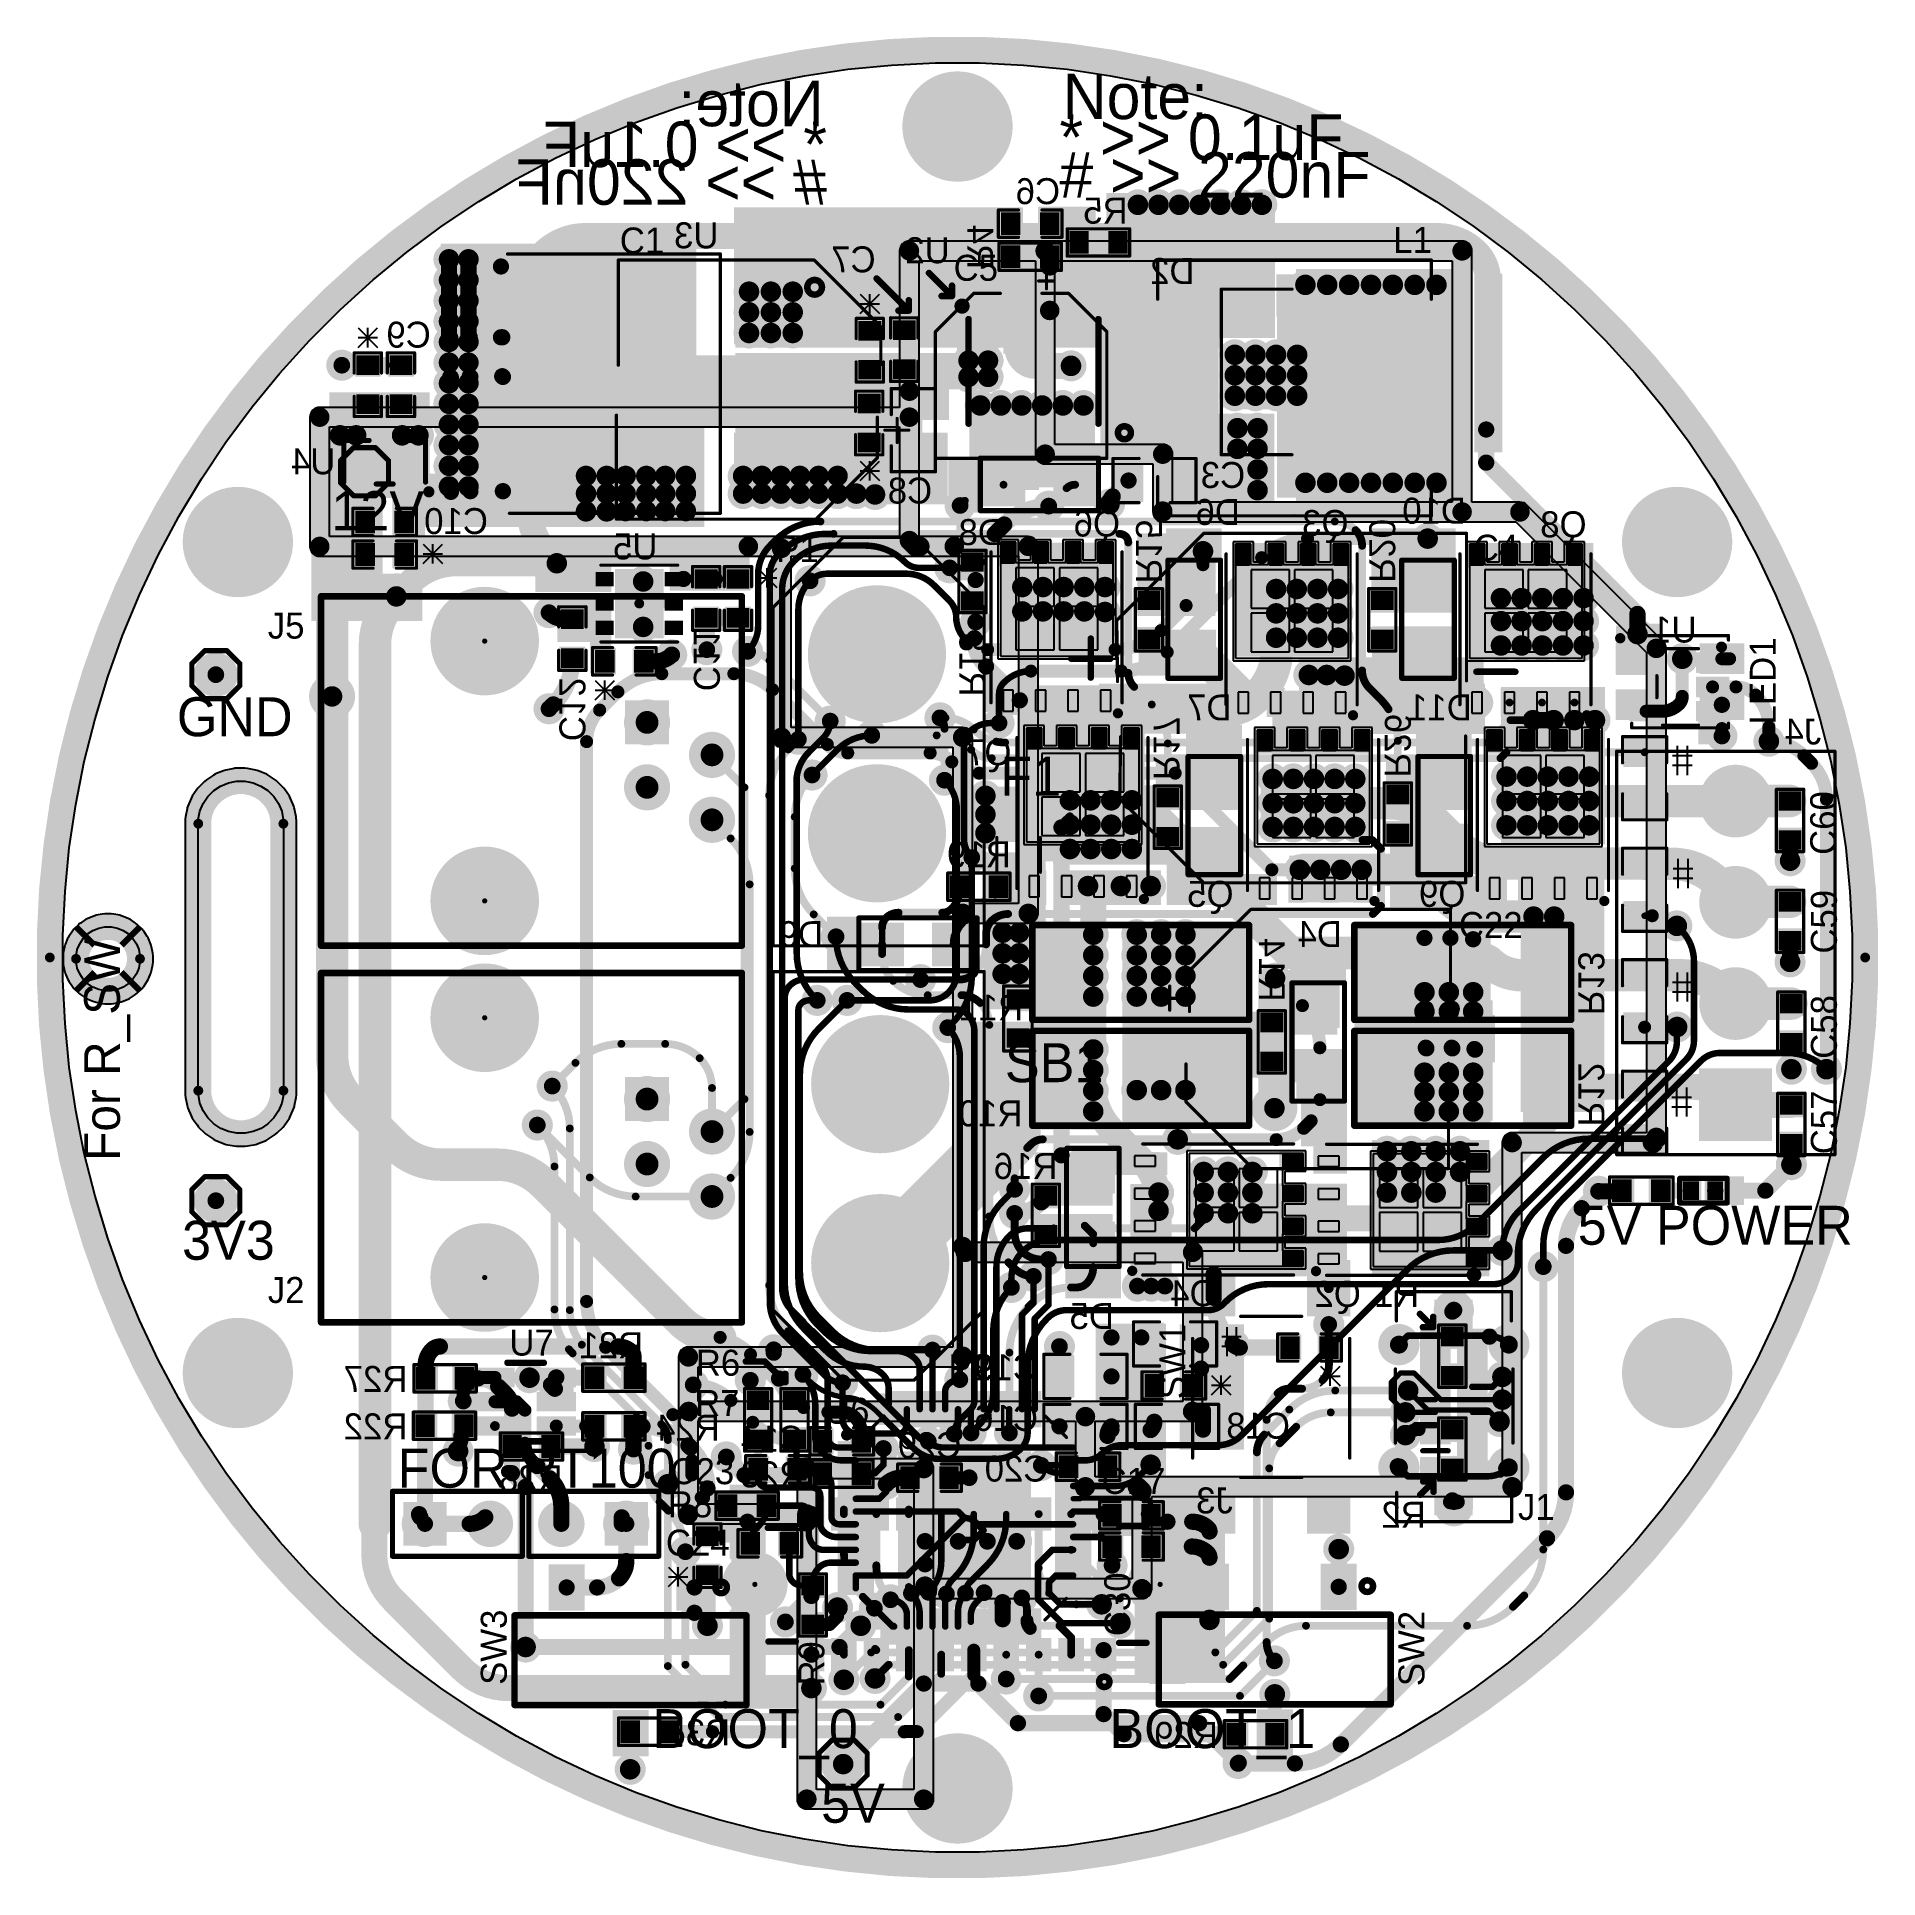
# Model space of a CAD drawing. Header units: millimetres. Extents: x 2.49 to 5.32, y 1.64 to 4.48.
import ezdxf

# ---------------------------------------------------------------- set-up
doc = ezdxf.new("R2010")
doc.units = ezdxf.units.MM
doc.header["$MEASUREMENT"] = 0
for name, color, linetype in [('BottomLayer', 5, 'Continuous'), ('BottomOverlay', 54, 'Continuous'), ('BottomPaste', 16, 'Continuous'), ('BottomSolder', 6, 'Continuous'), ('InternalPlane1', 76, 'Continuous'), ('InternalPlane2', 16, 'Continuous'), ('Mechanical2', 216, 'Continuous'), ('MultiLayer', 9, 'Continuous'), ('PadHoleLayer', 156, 'Continuous'), ('TopLayer', 1, 'Continuous'), ('TopOverlay', 2, 'Continuous'), ('TopPaste', 8, 'Continuous'), ('TopSolder', 216, 'Continuous'), ('ViaHoleLayer', 16, 'Continuous')]:
    doc.layers.add(name, color=color, linetype=linetype)

msp = doc.modelspace()

# ---------------------------------------------------------------- texts
at = {"layer": 'BottomOverlay', "text_generation_flag": 2}
for s, height, rotation, p in [('Note:', 0.07, 360, (3.7, 4.342)), ('* >> 0.1uF', 0.07, 360, (3.705, 4.2791)), ('# >> 220nF', 0.07, 360, (3.705, 4.2211)), ('R4', 0.04, 270, (3.921, 4.122)), ('R15', 0.04, 270, (4.1808, 3.6381)), ('R20', 0.04, 270, (4.54, 3.639)), ('C11', 0.04, 270, (3.5, 3.472)), ('R18', 0.04, 270, (3.909, 3.464)), ('C12', 0.04, 270, (3.293, 3.395)), ('R26', 0.04, 270, (4.564, 3.339)), ('R17', 0.04, 270, (4.208, 3.335)), ('R14', 0.04, 270, (4.37, 2.994)), ('R13', 0.04, 270, (4.862, 2.973)), ('R12', 0.04, 270, (4.862, 2.802))]:
    msp.add_text(s, height=height, rotation=rotation, dxfattribs=at).set_placement(p)
for s, p in [('C6', (4.064, 4.222)), ('R5', (4.168, 4.192)), ('U3', (3.538, 4.154)), ('U2', (3.894, 4.131)), ('C7', (3.78, 4.117)), ('D2', (4.271, 4.099)), ('C9', (3.095, 4.001)), ('U4', (2.948, 3.806)), ('C8', (3.867, 3.761)), ('C3', (4.349, 3.785)), ('C10', (3.183, 3.714)), ('Q6', (4.1562, 3.7102)), ('D6', (4.341, 3.728)), ('Q3', (4.508, 3.711)), ('D10', (4.689, 3.73)), ('Q8', (4.8746, 3.709)), ('U5', (3.444, 3.675)), ('D8', (3.976, 3.697)), ('U1', (5.044, 3.547)), ('D7', (4.328, 3.427)), ('D11', (4.698, 3.427)), ('J4', (5.236, 3.39)), ('Q7', (3.989, 3.358)), ('R19', (3.988, 3.201)), ('Q5', (4.331, 3.14)), ('Q9', (4.688, 3.14)), ('D9', (3.699, 3.078)), ('D4', (4.498, 3.078)), ('R11', (4.007, 2.965)), ('R10', (4.006, 2.802)), ('R16', (4.06, 2.721)), ('Q4', (4.305, 2.525)), ('Q2', (4.527, 2.524)), ('R1', (4.617, 2.524)), ('D5', (4.147, 2.49)), ('R21', (3.422, 2.445)), ('C19', (4.03, 2.411)), ('R27', (3.059, 2.393)), ('R22', (3.059, 2.32)), ('R24', (3.54, 2.318)), ('C16', (4.03, 2.333)), ('C18', (4.418, 2.321)), ('C14', (3.67, 2.301)), ('C29', (3.912, 2.291)), ('R28', (3.298, 2.24)), ('R23', (3.67, 2.246)), ('C20', (4.046, 2.255)), ('J3', (4.33, 2.206)), ('R2', (4.627, 2.184)), ('R3', (3.556, 1.849)), ('R29', (4.307, 1.845))]:
    msp.add_text(s, height=0.04, dxfattribs=at).set_placement(p)
at = {"layer": 'TopOverlay'}
for s, height, rotation, p in [('Note:', 0.07, 360, (4.068, 4.353)), ('* >> 0.1uF', 0.07, 360, (4.063, 4.2901)), ('# >> 220nF', 0.07, 360, (4.063, 4.2321)), ('12V', 0.06, 360, (2.942, 3.72)), ('LED1', 0.04, 90, (5.166, 3.421)), ('GND', 0.06, 360, (2.704, 3.4027)), ('C60', 0.04, 90, (5.259, 3.22)), ('C59', 0.04, 90, (5.26, 3.068)), ('For R_SW', 0.055, 90, (2.6163, 2.749)), ('C58', 0.04, 90, (5.26, 2.906)), ('C57', 0.04, 90, (5.26, 2.759)), ('5V POWER', 0.06, 360, (4.861, 2.6197)), ('3V3', 0.06, 360, (2.712, 2.5966)), ('SW1', 0.04, 90, (4.257, 2.382)), ('FOR PT100', 0.06, 360, (3.044, 2.2457)), ('C30', 0.04, 90, (4.172, 2.017)), ('SW3', 0.04, 90, (3.212, 1.942)), ('SW2', 0.04, 90, (4.625, 1.94)), ('R9', 0.04, 90, (3.701, 1.941)), ('BOOT_0', 0.06, 360, (3.436, 1.8446)), ('BOOT_1', 0.06, 360, (4.14, 1.8446)), ('5V', 0.06, 360, (3.696, 1.7297))]:
    msp.add_text(s, height=height, rotation=rotation, dxfattribs=at).set_placement(p)
for s, height, p in [('C1', 0.04, (3.386, 4.146)), ('L1', 0.04, (4.577, 4.147)), ('C5', 0.04, (3.9, 4.104)), ('P1', 0.04, (3.627, 3.671)), ('C4', 0.04, (4.701, 3.673)), ('J5', 0.04, (2.844, 3.553)), ('F1', 0.06, (3.972, 3.311)), ('C22', 0.04, (4.678, 3.092)), ('SB1', 0.06, (3.979, 2.87)), ('J2', 0.04, (2.844, 2.53)), ('U7', 0.04, (3.216, 2.449)), ('R6', 0.04, (3.503, 2.418)), ('P2', 0.04, (3.892, 2.411)), ('R7', 0.04, (3.502, 2.356)), ('U6', 0.04, (3.702, 2.344)), ('C23', 0.04, (3.464, 2.251)), ('C17', 0.04, (4.128, 2.236)), ('R8', 0.04, (3.46, 2.2)), ('J1', 0.04, (4.769, 2.196)), ('C24', 0.04, (3.457, 2.141))]:
    msp.add_text(s, height=height, dxfattribs=at).set_placement(p)

# ---------------------------------------------------------------- blocks, each defined once
blk = doc.blocks.new('8_P____TDFN_B_1')
at = {"layer": 'BottomLayer'}
for p, q in [((0.1873, 0.0868), (0.0119, 0.0868)), ((0.0119, 0.0868), (0.0119, -0.0868)), ((0.1873, 0.0632), (0.1873, 0.0868)), ((0.1558, 0.0368), (0.1558, 0.0632)), ((0.1558, 0.0632), (0.1873, 0.0632)), ((0.1873, 0.0368), (0.1558, 0.0368)), ((0.1873, 0.0132), (0.1873, 0.0368)), ((0.1558, -0.0132), (0.1558, 0.0132)), ((0.1558, 0.0132), (0.1873, 0.0132)), ((0.1873, -0.0132), (0.1558, -0.0132)), ((0.1873, -0.0368), (0.1873, -0.0132)), ((0.1558, -0.0632), (0.1558, -0.0368)), ((0.1558, -0.0368), (0.1873, -0.0368)), ((0.1873, -0.0632), (0.1558, -0.0632)), ((0.1873, -0.0868), (0.1873, -0.0632)), ((0.0119, -0.0868), (0.1873, -0.0868))]:
    blk.add_line(p, q, dxfattribs=at)
for points in [[(0.1547, 0.0632), (0.1862, 0.0632), (0.1547, 0.0868), (0.1862, 0.0868)], [(-0.0746, 0.0652), (-0.0382, 0.0652), (-0.0746, 0.0848), (-0.0382, 0.0848)], [(-0.0746, 0.0152), (-0.0382, 0.0152), (-0.0746, 0.0348), (-0.0382, 0.0348)], [(0.1547, 0.0132), (0.1862, 0.0132), (0.1547, 0.0368), (0.1862, 0.0368)], [(-0.0746, -0.0348), (-0.0382, -0.0348), (-0.0746, -0.0152), (-0.0382, -0.0152)], [(0.1547, -0.0368), (0.1862, -0.0368), (0.1547, -0.0132), (0.1862, -0.0132)], [(-0.0746, -0.0848), (-0.0382, -0.0848), (-0.0746, -0.0652), (-0.0382, -0.0652)], [(0.1547, -0.0868), (0.1862, -0.0868), (0.1547, -0.0632), (0.1862, -0.0632)]]:
    blk.add_solid(points, dxfattribs=at)
at = {"layer": 'BottomOverlay', "const_width": 0.005}
for points in [[(-0.0597, 0.1014), (0.1725, 0.1014)], [(-0.0597, -0.1004), (0.1725, -0.1004)]]:
    blk.add_lwpolyline(points, dxfattribs=at)
at = {"layer": 'BottomOverlay'}
for points, const_width in [([(-0.061, 0.1014, 1), (-0.0585, 0.1014, 1)], 0.0025), ([(0.1713, 0.1014, 1), (0.1738, 0.1014, 1)], 0.0025), ([(-0.0721, -0.094, 1), (-0.0799, -0.094, 1)], 0.00787), ([(-0.0819, -0.094, 1), (-0.078, -0.094, 1)], 0.00394), ([(-0.074, -0.094, 1), (-0.0701, -0.094, 1)], 0.00394), ([(-0.061, -0.1004, 1), (-0.0585, -0.1004, 1)], 0.0025), ([(0.1713, -0.1004, 1), (0.1738, -0.1004, 1)], 0.0025)]:
    blk.add_lwpolyline(points, format="xyb", close=True, dxfattribs=dict(at, const_width=const_width))
at = {"layer": 'BottomPaste'}
for p, q in [((-0.0402, 0.0829), (-0.0726, 0.0829)), ((-0.0726, 0.0829), (-0.0726, 0.0671)), ((-0.0726, 0.0671), (-0.0402, 0.0671)), ((-0.0402, 0.0671), (-0.0402, 0.0829)), ((0.081, 0.063), (0.0219, 0.063)), ((0.0219, 0.063), (0.0219, 0.0039)), ((0.081, 0.0039), (0.081, 0.063)), ((0.1479, 0.063), (0.0889, 0.063)), ((0.0889, 0.063), (0.0889, 0.0039)), ((0.1479, 0.0039), (0.1479, 0.063)), ((0.1853, 0.0848), (0.1558, 0.0848)), ((0.1558, 0.0848), (0.1558, 0.0652)), ((0.1558, 0.0652), (0.1853, 0.0652)), ((0.1853, 0.0652), (0.1853, 0.0848)), ((-0.0402, 0.0329), (-0.0726, 0.0329)), ((-0.0726, 0.0329), (-0.0726, 0.0171)), ((-0.0402, 0.0171), (-0.0402, 0.0329)), ((0.1853, 0.0348), (0.1558, 0.0348)), ((0.1558, 0.0348), (0.1558, 0.0152)), ((0.1853, 0.0152), (0.1853, 0.0348)), ((-0.0726, 0.0171), (-0.0402, 0.0171)), ((0.0219, 0.0039), (0.081, 0.0039)), ((0.0889, 0.0039), (0.1479, 0.0039)), ((0.1558, 0.0152), (0.1853, 0.0152)), ((-0.0402, -0.0171), (-0.0726, -0.0171)), ((-0.0726, -0.0171), (-0.0726, -0.0329)), ((-0.0402, -0.0329), (-0.0402, -0.0171)), ((0.081, -0.0039), (0.0219, -0.0039)), ((0.0219, -0.0039), (0.0219, -0.063)), ((0.081, -0.063), (0.081, -0.0039)), ((0.1479, -0.0039), (0.0889, -0.0039)), ((0.0889, -0.0039), (0.0889, -0.063)), ((0.1479, -0.063), (0.1479, -0.0039)), ((0.1853, -0.0152), (0.1558, -0.0152)), ((0.1558, -0.0152), (0.1558, -0.0348)), ((0.1853, -0.0348), (0.1853, -0.0152)), ((-0.0726, -0.0329), (-0.0402, -0.0329)), ((0.1558, -0.0348), (0.1853, -0.0348)), ((-0.0402, -0.0671), (-0.0726, -0.0671)), ((-0.0726, -0.0671), (-0.0726, -0.0829)), ((-0.0726, -0.0829), (-0.0402, -0.0829)), ((-0.0402, -0.0829), (-0.0402, -0.0671)), ((0.0219, -0.063), (0.081, -0.063)), ((0.0889, -0.063), (0.1479, -0.063)), ((0.1853, -0.0652), (0.1558, -0.0652)), ((0.1558, -0.0652), (0.1558, -0.0848)), ((0.1558, -0.0848), (0.1853, -0.0848)), ((0.1853, -0.0848), (0.1853, -0.0652))]:
    blk.add_line(p, q, dxfattribs=at)
at = {"layer": 'BottomSolder'}
for p, q in [((0.1912, 0.0907), (0.008, 0.0907)), ((0.008, 0.0907), (0.008, -0.0907)), ((0.1912, 0.0593), (0.1912, 0.0907)), ((0.1597, 0.0407), (0.1597, 0.0593)), ((0.1597, 0.0593), (0.1912, 0.0593)), ((0.1912, 0.0407), (0.1597, 0.0407)), ((0.1912, 0.0093), (0.1912, 0.0407)), ((0.1597, -0.0093), (0.1597, 0.0093)), ((0.1597, 0.0093), (0.1912, 0.0093)), ((0.1912, -0.0093), (0.1597, -0.0093)), ((0.1912, -0.0407), (0.1912, -0.0093)), ((0.1597, -0.0593), (0.1597, -0.0407)), ((0.1597, -0.0407), (0.1912, -0.0407)), ((0.1912, -0.0593), (0.1597, -0.0593)), ((0.1912, -0.0907), (0.1912, -0.0593)), ((0.008, -0.0907), (0.1912, -0.0907))]:
    blk.add_line(p, q, dxfattribs=at)
for points in [[(-0.0786, 0.0612), (-0.0342, 0.0612), (-0.0786, 0.0888), (-0.0342, 0.0888)], [(0.1507, 0.0592), (0.1902, 0.0592), (0.1507, 0.0908), (0.1902, 0.0908)], [(-0.0786, 0.0112), (-0.0342, 0.0112), (-0.0786, 0.0388), (-0.0342, 0.0388)], [(0.1507, 0.0092), (0.1902, 0.0092), (0.1507, 0.0408), (0.1902, 0.0408)], [(-0.0786, -0.0388), (-0.0342, -0.0388), (-0.0786, -0.0112), (-0.0342, -0.0112)], [(0.1507, -0.0408), (0.1902, -0.0408), (0.1507, -0.0092), (0.1902, -0.0092)], [(-0.0786, -0.0888), (-0.0342, -0.0888), (-0.0786, -0.0612), (-0.0342, -0.0612)], [(0.1507, -0.0908), (0.1902, -0.0908), (0.1507, -0.0592), (0.1902, -0.0592)]]:
    blk.add_solid(points, dxfattribs=at)
blk = doc.blocks.new('T_______S______13___A________2')
at = {"layer": 'TopLayer'}
for points in [[(-0.2067, 0.0591), (-0.128, 0.0591), (-0.2067, 0.1181), (-0.128, 0.1181)], [(0.128, 0.0591), (0.2067, 0.0591), (0.128, 0.1181), (0.2067, 0.1181)], [(-0.2067, -0.1181), (-0.128, -0.1181), (-0.2067, -0.0591), (-0.128, -0.0591)], [(0.128, -0.1181), (0.2067, -0.1181), (0.128, -0.0591), (0.2067, -0.0591)]]:
    blk.add_solid(points, dxfattribs=at)
at = {"layer": 'TopOverlay', "const_width": 0.005}
for points in [[(0.094, 0.121), (-0.09, 0.121)], [(-0.124, -0.047), (-0.124, 0.047)], [(0.124, -0.047), (0.124, 0.047)], [(0.094, -0.121), (-0.09, -0.121)]]:
    blk.add_lwpolyline(points, dxfattribs=at)
at = {"layer": 'TopOverlay', "const_width": 0.0025}
for points in [[(-0.0912, 0.121, 1), (-0.0887, 0.121, 1)], [(0.0927, 0.121, 1), (0.0953, 0.121, 1)], [(-0.1253, 0.047, 1), (-0.1227, 0.047, 1)], [(0.1228, 0.047, 1), (0.1253, 0.047, 1)], [(-0.1253, -0.047, 1), (-0.1227, -0.047, 1)], [(0.1228, -0.047, 1), (0.1253, -0.047, 1)], [(-0.0912, -0.121, 1), (-0.0887, -0.121, 1)], [(0.0927, -0.121, 1), (0.0953, -0.121, 1)]]:
    blk.add_lwpolyline(points, format="xyb", close=True, dxfattribs=at)
at = {"layer": 'TopPaste'}
for points in [[(-0.2067, 0.0591), (-0.128, 0.0591), (-0.2067, 0.1181), (-0.128, 0.1181)], [(0.128, 0.0591), (0.2067, 0.0591), (0.128, 0.1181), (0.2067, 0.1181)], [(-0.2067, -0.1181), (-0.128, -0.1181), (-0.2067, -0.0591), (-0.128, -0.0591)], [(0.128, -0.1181), (0.2067, -0.1181), (0.128, -0.0591), (0.2067, -0.0591)]]:
    blk.add_solid(points, dxfattribs=at)
at = {"layer": 'TopSolder'}
for points in [[(-0.2107, 0.0551), (-0.124, 0.0551), (-0.2107, 0.1221), (-0.124, 0.1221)], [(0.124, 0.0551), (0.2107, 0.0551), (0.124, 0.1221), (0.2107, 0.1221)], [(-0.2107, -0.1221), (-0.124, -0.1221), (-0.2107, -0.0551), (-0.124, -0.0551)], [(0.124, -0.1221), (0.2107, -0.1221), (0.124, -0.0551), (0.2107, -0.0551)]]:
    blk.add_solid(points, dxfattribs=at)
blk = doc.blocks.new('6_UDFN__3_3__B_3')
at = {"layer": 'BottomLayer'}
for points in [[(-0.0413, 0.0463), (-0.065, 0.0463), (-0.0413, 0.0285), (-0.065, 0.0285)], [(0.0354, 0.0512), (-0.0354, 0.0512), (0.0354, -0.0512), (-0.0354, -0.0512)], [(0.065, 0.0463), (0.0413, 0.0463), (0.065, 0.0285), (0.0413, 0.0285)], [(-0.0413, 0.0089), (-0.065, 0.0089), (-0.0413, -0.0089), (-0.065, -0.0089)], [(0.065, 0.0089), (0.0413, 0.0089), (0.065, -0.0089), (0.0413, -0.0089)], [(-0.0413, -0.0285), (-0.065, -0.0285), (-0.0413, -0.0463), (-0.065, -0.0463)], [(0.065, -0.0285), (0.0413, -0.0285), (0.065, -0.0463), (0.0413, -0.0463)]]:
    blk.add_solid(points, dxfattribs=at)
at = {"layer": 'BottomOverlay', "const_width": 0.005}
for points in [[(0, 0.0591), (-0.0591, 0.0591)], [(0.0591, 0.0591), (0, 0.0591)], [(0, -0.0591), (-0.0591, -0.0591)], [(0.0591, -0.0591), (0, -0.0591)]]:
    blk.add_lwpolyline(points, dxfattribs=at)
at = {"layer": 'BottomOverlay'}
for points, const_width in [([(-0.0603, 0.0591, 1), (-0.0578, 0.0591, 1)], 0.0025), ([(-0.0013, 0.0591, 1), (0.0013, 0.0591, 1)], 0.0025), ([(-0.0013, 0.0591, 1), (0.0013, 0.0591, 1)], 0.0025), ([(0.0578, 0.0591, 1), (0.0603, 0.0591, 1)], 0.0025), ([(-0.0718, -0.039, 1), (-0.0762, -0.039, 1)], 0.01), ([(-0.0787, -0.039, 1), (-0.0737, -0.039, 1)], 0.005), ([(-0.0743, -0.039, 1), (-0.0693, -0.039, 1)], 0.005), ([(-0.0603, -0.0591, 1), (-0.0578, -0.0591, 1)], 0.0025), ([(-0.0013, -0.0591, 1), (0.0013, -0.0591, 1)], 0.0025), ([(-0.0013, -0.0591, 1), (0.0013, -0.0591, 1)], 0.0025), ([(0.0578, -0.0591, 1), (0.0603, -0.0591, 1)], 0.0025)]:
    blk.add_lwpolyline(points, format="xyb", close=True, dxfattribs=dict(at, const_width=const_width))
at = {"layer": 'BottomPaste'}
for points in [[(-0.0413, 0.0463), (-0.065, 0.0463), (-0.0413, 0.0285), (-0.065, 0.0285)], [(0.0354, 0.0512), (-0.0354, 0.0512), (0.0354, -0.0512), (-0.0354, -0.0512)], [(0.065, 0.0463), (0.0413, 0.0463), (0.065, 0.0285), (0.0413, 0.0285)], [(-0.0413, 0.0089), (-0.065, 0.0089), (-0.0413, -0.0089), (-0.065, -0.0089)], [(0.065, 0.0089), (0.0413, 0.0089), (0.065, -0.0089), (0.0413, -0.0089)], [(-0.0413, -0.0285), (-0.065, -0.0285), (-0.0413, -0.0463), (-0.065, -0.0463)], [(0.065, -0.0285), (0.0413, -0.0285), (0.065, -0.0463), (0.0413, -0.0463)]]:
    blk.add_solid(points, dxfattribs=at)
at = {"layer": 'BottomSolder'}
for points in [[(-0.0392, 0.0484), (-0.0671, 0.0484), (-0.0392, 0.0264), (-0.0671, 0.0264)], [(0.0376, 0.0533), (-0.0376, 0.0533), (0.0376, -0.0533), (-0.0376, -0.0533)], [(0.0671, 0.0484), (0.0392, 0.0484), (0.0671, 0.0264), (0.0392, 0.0264)], [(-0.0392, 0.011), (-0.0671, 0.011), (-0.0392, -0.011), (-0.0671, -0.011)], [(0.0671, 0.011), (0.0392, 0.011), (0.0671, -0.011), (0.0392, -0.011)], [(-0.0392, -0.0264), (-0.0671, -0.0264), (-0.0392, -0.0484), (-0.0671, -0.0484)], [(0.0671, -0.0264), (0.0392, -0.0264), (0.0671, -0.0484), (0.0392, -0.0484)]]:
    blk.add_solid(points, dxfattribs=at)
blk = doc.blocks.new('M55_7012042R_B_4')
at = {"layer": 'BottomLayer'}
for points in [[(-0.3469, 0.0433), (-0.2996, 0.0433), (-0.3469, 0.1496), (-0.2996, 0.1496)], [(0.2996, 0.0433), (0.3469, 0.0433), (0.2996, 0.1496), (0.3469, 0.1496)], [(-0.2407, 0.0866), (-0.2093, 0.0866), (-0.2407, 0.1299), (-0.2093, 0.1299)], [(-0.1907, 0.0866), (-0.1593, 0.0866), (-0.1907, 0.1299), (-0.1593, 0.1299)], [(-0.1407, 0.0866), (-0.1093, 0.0866), (-0.1407, 0.1299), (-0.1093, 0.1299)], [(-0.0907, 0.0866), (-0.0593, 0.0866), (-0.0907, 0.1299), (-0.0593, 0.1299)], [(-0.0407, 0.0866), (-0.0093, 0.0866), (-0.0407, 0.1299), (-0.0093, 0.1299)], [(0.0093, 0.0866), (0.0407, 0.0866), (0.0093, 0.1299), (0.0407, 0.1299)], [(0.0593, 0.0866), (0.0907, 0.0866), (0.0593, 0.1299), (0.0907, 0.1299)], [(0.1093, 0.0866), (0.1407, 0.0866), (0.1093, 0.1299), (0.1407, 0.1299)], [(0.1593, 0.0866), (0.1907, 0.0866), (0.1593, 0.1299), (0.1907, 0.1299)], [(0.2093, 0.0866), (0.2407, 0.0866), (0.2093, 0.1299), (0.2407, 0.1299)], [(-0.3469, -0.1496), (-0.2996, -0.1496), (-0.3469, -0.0433), (-0.2996, -0.0433)], [(0.2996, -0.1496), (0.3469, -0.1496), (0.2996, -0.0433), (0.3469, -0.0433)], [(-0.2407, -0.1299), (-0.2093, -0.1299), (-0.2407, -0.0866), (-0.2093, -0.0866)], [(-0.1907, -0.1299), (-0.1593, -0.1299), (-0.1907, -0.0866), (-0.1593, -0.0866)], [(-0.1407, -0.1299), (-0.1093, -0.1299), (-0.1407, -0.0866), (-0.1093, -0.0866)], [(-0.0907, -0.1299), (-0.0593, -0.1299), (-0.0907, -0.0866), (-0.0593, -0.0866)], [(-0.0407, -0.1299), (-0.0093, -0.1299), (-0.0407, -0.0866), (-0.0093, -0.0866)], [(0.0093, -0.1299), (0.0407, -0.1299), (0.0093, -0.0866), (0.0407, -0.0866)], [(0.0593, -0.1299), (0.0907, -0.1299), (0.0593, -0.0866), (0.0907, -0.0866)], [(0.1093, -0.1299), (0.1407, -0.1299), (0.1093, -0.0866), (0.1407, -0.0866)], [(0.1593, -0.1299), (0.1907, -0.1299), (0.1593, -0.0866), (0.1907, -0.0866)], [(0.2093, -0.1299), (0.2407, -0.1299), (0.2093, -0.0866), (0.2407, -0.0866)]]:
    blk.add_solid(points, dxfattribs=at)
at = {"layer": 'BottomOverlay'}
for points, const_width in [([(-0.218, 0.15, 1), (-0.234, 0.15, 1)], 0.01), ([(-0.2365, 0.15, 1), (-0.2315, 0.15, 1)], 0.005), ([(-0.2205, 0.15, 1), (-0.2155, 0.15, 1)], 0.005), ([(-0.2935, 0.09, 1), (-0.2885, 0.09, 1)], 0.005), ([(-0.2515, 0.09, 1), (-0.2465, 0.09, 1)], 0.005), ([(0.2465, 0.088, 1), (0.2515, 0.088, 1)], 0.005), ([(0.2885, 0.088, 1), (0.2935, 0.088, 1)], 0.005), ([(-0.2935, -0.09, 1), (-0.2885, -0.09, 1)], 0.005), ([(-0.2515, -0.09, 1), (-0.2465, -0.09, 1)], 0.005), ([(0.2475, -0.087, 1), (0.2525, -0.087, 1)], 0.005), ([(0.2895, -0.087, 1), (0.2945, -0.087, 1)], 0.005)]:
    blk.add_lwpolyline(points, format="xyb", close=True, dxfattribs=dict(at, const_width=const_width))
at = {"layer": 'BottomOverlay', "const_width": 0.01}
for points in [[(-0.249, 0.09), (-0.291, 0.09)], [(0.291, 0.088), (0.249, 0.088)], [(-0.249, -0.09), (-0.291, -0.09)], [(0.292, -0.087), (0.25, -0.087)]]:
    blk.add_lwpolyline(points, dxfattribs=at)
at = {"layer": 'BottomPaste'}
for points in [[(-0.3469, 0.0433), (-0.2996, 0.0433), (-0.3469, 0.1496), (-0.2996, 0.1496)], [(0.2996, 0.0433), (0.3469, 0.0433), (0.2996, 0.1496), (0.3469, 0.1496)], [(-0.2407, 0.0866), (-0.2093, 0.0866), (-0.2407, 0.1299), (-0.2093, 0.1299)], [(-0.1907, 0.0866), (-0.1593, 0.0866), (-0.1907, 0.1299), (-0.1593, 0.1299)], [(-0.1407, 0.0866), (-0.1093, 0.0866), (-0.1407, 0.1299), (-0.1093, 0.1299)], [(-0.0907, 0.0866), (-0.0593, 0.0866), (-0.0907, 0.1299), (-0.0593, 0.1299)], [(-0.0407, 0.0866), (-0.0093, 0.0866), (-0.0407, 0.1299), (-0.0093, 0.1299)], [(0.0093, 0.0866), (0.0407, 0.0866), (0.0093, 0.1299), (0.0407, 0.1299)], [(0.0593, 0.0866), (0.0907, 0.0866), (0.0593, 0.1299), (0.0907, 0.1299)], [(0.1093, 0.0866), (0.1407, 0.0866), (0.1093, 0.1299), (0.1407, 0.1299)], [(0.1593, 0.0866), (0.1907, 0.0866), (0.1593, 0.1299), (0.1907, 0.1299)], [(0.2093, 0.0866), (0.2407, 0.0866), (0.2093, 0.1299), (0.2407, 0.1299)], [(-0.3469, -0.1496), (-0.2996, -0.1496), (-0.3469, -0.0433), (-0.2996, -0.0433)], [(0.2996, -0.1496), (0.3469, -0.1496), (0.2996, -0.0433), (0.3469, -0.0433)], [(-0.2407, -0.1299), (-0.2093, -0.1299), (-0.2407, -0.0866), (-0.2093, -0.0866)], [(-0.1907, -0.1299), (-0.1593, -0.1299), (-0.1907, -0.0866), (-0.1593, -0.0866)], [(-0.1407, -0.1299), (-0.1093, -0.1299), (-0.1407, -0.0866), (-0.1093, -0.0866)], [(-0.0907, -0.1299), (-0.0593, -0.1299), (-0.0907, -0.0866), (-0.0593, -0.0866)], [(-0.0407, -0.1299), (-0.0093, -0.1299), (-0.0407, -0.0866), (-0.0093, -0.0866)], [(0.0093, -0.1299), (0.0407, -0.1299), (0.0093, -0.0866), (0.0407, -0.0866)], [(0.0593, -0.1299), (0.0907, -0.1299), (0.0593, -0.0866), (0.0907, -0.0866)], [(0.1093, -0.1299), (0.1407, -0.1299), (0.1093, -0.0866), (0.1407, -0.0866)], [(0.1593, -0.1299), (0.1907, -0.1299), (0.1593, -0.0866), (0.1907, -0.0866)], [(0.2093, -0.1299), (0.2407, -0.1299), (0.2093, -0.0866), (0.2407, -0.0866)]]:
    blk.add_solid(points, dxfattribs=at)
at = {"layer": 'BottomSolder', "const_width": 0.004}
for points in [[(-0.314, 0, 1), (-0.31, 0, 1)], [(0.31, 0, 1), (0.314, 0, 1)]]:
    blk.add_lwpolyline(points, format="xyb", close=True, dxfattribs=at)
at = {"layer": 'BottomSolder'}
for points in [[(-0.3509, 0.0393), (-0.2956, 0.0393), (-0.3509, 0.1536), (-0.2956, 0.1536)], [(0.2956, 0.0393), (0.3509, 0.0393), (0.2956, 0.1536), (0.3509, 0.1536)], [(-0.2447, 0.0826), (-0.2053, 0.0826), (-0.2447, 0.1339), (-0.2053, 0.1339)], [(-0.1947, 0.0826), (-0.1553, 0.0826), (-0.1947, 0.1339), (-0.1553, 0.1339)], [(-0.1447, 0.0826), (-0.1053, 0.0826), (-0.1447, 0.1339), (-0.1053, 0.1339)], [(-0.0947, 0.0826), (-0.0553, 0.0826), (-0.0947, 0.1339), (-0.0553, 0.1339)], [(-0.0447, 0.0826), (-0.0053, 0.0826), (-0.0447, 0.1339), (-0.0053, 0.1339)], [(0.0053, 0.0826), (0.0447, 0.0826), (0.0053, 0.1339), (0.0447, 0.1339)], [(0.0553, 0.0826), (0.0947, 0.0826), (0.0553, 0.1339), (0.0947, 0.1339)], [(0.1053, 0.0826), (0.1447, 0.0826), (0.1053, 0.1339), (0.1447, 0.1339)], [(0.1553, 0.0826), (0.1947, 0.0826), (0.1553, 0.1339), (0.1947, 0.1339)], [(0.2053, 0.0826), (0.2447, 0.0826), (0.2053, 0.1339), (0.2447, 0.1339)], [(-0.3509, -0.1536), (-0.2956, -0.1536), (-0.3509, -0.0393), (-0.2956, -0.0393)], [(0.2956, -0.1536), (0.3509, -0.1536), (0.2956, -0.0393), (0.3509, -0.0393)], [(-0.2447, -0.1339), (-0.2053, -0.1339), (-0.2447, -0.0826), (-0.2053, -0.0826)], [(-0.1947, -0.1339), (-0.1553, -0.1339), (-0.1947, -0.0826), (-0.1553, -0.0826)], [(-0.1447, -0.1339), (-0.1053, -0.1339), (-0.1447, -0.0826), (-0.1053, -0.0826)], [(-0.0947, -0.1339), (-0.0553, -0.1339), (-0.0947, -0.0826), (-0.0553, -0.0826)], [(-0.0447, -0.1339), (-0.0053, -0.1339), (-0.0447, -0.0826), (-0.0053, -0.0826)], [(0.0053, -0.1339), (0.0447, -0.1339), (0.0053, -0.0826), (0.0447, -0.0826)], [(0.0553, -0.1339), (0.0947, -0.1339), (0.0553, -0.0826), (0.0947, -0.0826)], [(0.1053, -0.1339), (0.1447, -0.1339), (0.1053, -0.0826), (0.1447, -0.0826)], [(0.1553, -0.1339), (0.1947, -0.1339), (0.1553, -0.0826), (0.1947, -0.0826)], [(0.2053, -0.1339), (0.2447, -0.1339), (0.2053, -0.0826), (0.2447, -0.0826)]]:
    blk.add_solid(points, dxfattribs=at)
at = {"layer": 'InternalPlane1', "const_width": 0.0505}
for points in [[(-0.3372, 0, 1), (-0.2868, 0, 1)], [(0.2868, 0, 1), (0.3372, 0, 1)]]:
    blk.add_lwpolyline(points, format="xyb", close=True, dxfattribs=at)
at = {"layer": 'PadHoleLayer', "const_width": 0.0325}
for points in [[(-0.3282, 0, 1), (-0.2958, 0, 1)], [(0.2958, 0, 1), (0.3282, 0, 1)]]:
    blk.add_lwpolyline(points, format="xyb", close=True, dxfattribs=at)
at = {"layer": 'TopSolder', "const_width": 0.004}
for points in [[(-0.314, 0, 1), (-0.31, 0, 1)], [(0.31, 0, 1), (0.314, 0, 1)]]:
    blk.add_lwpolyline(points, format="xyb", close=True, dxfattribs=at)
blk = doc.blocks.new('PRT_10474_5')
at = {"layer": 'BottomLayer'}
for points, const_width in [([(-0.189, 0, 1), (-0.0866, 0, 1)], 0.1024), ([(-0.1878, 0, 1), (-0.0878, 0, 1)], 0.1), ([(0.0866, 0, 1), (0.189, 0, 1)], 0.1024)]:
    blk.add_lwpolyline(points, format="xyb", close=True, dxfattribs=dict(at, const_width=const_width))
at = {"layer": 'BottomSolder'}
for points, const_width in [([(-0.191, 0, 1), (-0.0846, 0, 1)], 0.1064), ([(-0.1898, 0, 1), (-0.0858, 0, 1)], 0.104), ([(0.0846, 0, 1), (0.191, 0, 1)], 0.1064)]:
    blk.add_lwpolyline(points, format="xyb", close=True, dxfattribs=dict(at, const_width=const_width))
at = {"layer": 'InternalPlane1'}
for points, const_width in [([(-0.1881, 0, 1), (-0.0875, 0, 1)], 0.1007), ([(-0.1867, 0, 1), (-0.0889, 0, 1)], 0.0977), ([(0.0875, 0, 1), (0.1881, 0, 1)], 0.1007)]:
    blk.add_lwpolyline(points, format="xyb", close=True, dxfattribs=dict(at, const_width=const_width))
at = {"layer": 'InternalPlane2'}
for points, const_width in [([(-0.1881, 0, 1), (-0.0875, 0, 1)], 0.1007), ([(-0.1867, 0, 1), (-0.0889, 0, 1)], 0.0977)]:
    blk.add_lwpolyline(points, format="xyb", close=True, dxfattribs=dict(at, const_width=const_width))
at = {"layer": 'MultiLayer'}
for points, const_width in [([(-0.189, 0, 1), (-0.0866, 0, 1)], 0.1024), ([(-0.1878, 0, 1), (-0.0878, 0, 1)], 0.1), ([(0.0866, 0, 1), (0.189, 0, 1)], 0.1024)]:
    blk.add_lwpolyline(points, format="xyb", close=True, dxfattribs=dict(at, const_width=const_width))
at = {"layer": 'PadHoleLayer'}
for points, const_width in [([(-0.1791, 0, 1), (-0.0965, 0, 1)], 0.0827), ([(-0.1777, 0, 1), (-0.0979, 0, 1)], 0.0797), ([(0.0965, 0, 1), (0.1791, 0, 1)], 0.0827)]:
    blk.add_lwpolyline(points, format="xyb", close=True, dxfattribs=dict(at, const_width=const_width))
at = {"layer": 'TopLayer'}
for points, const_width in [([(-0.189, 0, 1), (-0.0866, 0, 1)], 0.1024), ([(-0.1878, 0, 1), (-0.0878, 0, 1)], 0.1), ([(0.0866, 0, 1), (0.189, 0, 1)], 0.1024)]:
    blk.add_lwpolyline(points, format="xyb", close=True, dxfattribs=dict(at, const_width=const_width))
at = {"layer": 'TopOverlay', "const_width": 0.005}
for points in [[(-0.21, 0.165), (-0.266, 0.109)], [(-0.21, 0.165), (0.311, 0.165)], [(0.311, 0.165), (0.311, -0.16)], [(-0.266, 0.109), (-0.318, 0.057)], [(-0.318, 0.057), (-0.318, -0.052)], [(-0.318, -0.052), (-0.266, -0.104)], [(-0.266, -0.104), (-0.21, -0.16)], [(-0.21, -0.16), (0.311, -0.16)]]:
    blk.add_lwpolyline(points, dxfattribs=at)
at = {"layer": 'TopOverlay', "const_width": 0.0025}
for points in [[(-0.2112, 0.165, 1), (-0.2087, 0.165, 1)], [(-0.2112, 0.165, 1), (-0.2087, 0.165, 1)], [(0.3098, 0.165, 1), (0.3123, 0.165, 1)], [(0.3098, 0.165, 1), (0.3123, 0.165, 1)], [(-0.2672, 0.109, 1), (-0.2647, 0.109, 1)], [(-0.2672, 0.109, 1), (-0.2647, 0.109, 1)], [(-0.3192, 0.057, 1), (-0.3167, 0.057, 1)], [(-0.3192, 0.057, 1), (-0.3167, 0.057, 1)], [(-0.3192, -0.052, 1), (-0.3167, -0.052, 1)], [(-0.3192, -0.052, 1), (-0.3167, -0.052, 1)], [(-0.2672, -0.104, 1), (-0.2647, -0.104, 1)], [(-0.2672, -0.104, 1), (-0.2647, -0.104, 1)], [(-0.2112, -0.16, 1), (-0.2087, -0.16, 1)], [(-0.2112, -0.16, 1), (-0.2087, -0.16, 1)], [(0.3098, -0.16, 1), (0.3123, -0.16, 1)], [(0.3098, -0.16, 1), (0.3123, -0.16, 1)]]:
    blk.add_lwpolyline(points, format="xyb", close=True, dxfattribs=at)
at = {"layer": 'TopSolder'}
for points, const_width in [([(-0.191, 0, 1), (-0.0846, 0, 1)], 0.1064), ([(-0.1898, 0, 1), (-0.0858, 0, 1)], 0.104), ([(0.0846, 0, 1), (0.191, 0, 1)], 0.1064)]:
    blk.add_lwpolyline(points, format="xyb", close=True, dxfattribs=dict(at, const_width=const_width))
blk = doc.blocks.new('R__0603_6')
at = {"layer": 'TopLayer'}
for points in [[(-0.045, 0.0175), (-0.045, -0.0175), (-0.015, 0.0175), (-0.015, -0.0175)], [(0.015, 0.0175), (0.015, -0.0175), (0.045, 0.0175), (0.045, -0.0175)]]:
    blk.add_solid(points, dxfattribs=at)
at = {"layer": 'TopOverlay', "const_width": 0.005}
for points in [[(-0.048, -0.021), (-0.048, 0.021)], [(0.048, 0.021), (-0.048, 0.021)], [(0.048, -0.021), (0.048, 0.021)], [(0.048, -0.021), (-0.048, -0.021)]]:
    blk.add_lwpolyline(points, dxfattribs=at)
at = {"layer": 'TopOverlay', "const_width": 0.0025}
for points in [[(-0.04925, 0.021, 1), (-0.04675, 0.021, 1)], [(-0.04925, 0.021, 1), (-0.04675, 0.021, 1)], [(0.04675, 0.021, 1), (0.04925, 0.021, 1)], [(0.04675, 0.021, 1), (0.04925, 0.021, 1)], [(-0.04925, -0.021, 1), (-0.04675, -0.021, 1)], [(-0.04925, -0.021, 1), (-0.04675, -0.021, 1)], [(0.04675, -0.021, 1), (0.04925, -0.021, 1)], [(0.04675, -0.021, 1), (0.04925, -0.021, 1)]]:
    blk.add_lwpolyline(points, format="xyb", close=True, dxfattribs=at)
at = {"layer": 'TopPaste'}
for points in [[(-0.045, 0.0175), (-0.045, -0.0175), (-0.015, 0.0175), (-0.015, -0.0175)], [(0.015, 0.0175), (0.015, -0.0175), (0.045, 0.0175), (0.045, -0.0175)]]:
    blk.add_solid(points, dxfattribs=at)
at = {"layer": 'TopSolder'}
for points in [[(-0.049, 0.0215), (-0.049, -0.0215), (-0.011, 0.0215), (-0.011, -0.0215)], [(0.011, 0.0215), (0.011, -0.0215), (0.049, 0.0215), (0.049, -0.0215)]]:
    blk.add_solid(points, dxfattribs=at)
blk = doc.blocks.new('R__0603_7')
at = {"layer": 'TopLayer'}
for points in [[(-0.045, 0.0175), (-0.045, -0.0175), (-0.015, 0.0175), (-0.015, -0.0175)], [(0.015, 0.0175), (0.015, -0.0175), (0.045, 0.0175), (0.045, -0.0175)]]:
    blk.add_solid(points, dxfattribs=at)
at = {"layer": 'TopOverlay', "const_width": 0.005}
for points in [[(-0.048, -0.021), (-0.048, 0.021)], [(0.048, 0.021), (-0.048, 0.021)], [(0.048, -0.021), (0.048, 0.021)], [(0.048, -0.021), (-0.048, -0.021)]]:
    blk.add_lwpolyline(points, dxfattribs=at)
at = {"layer": 'TopOverlay', "const_width": 0.0025}
for points in [[(-0.04925, 0.021, 1), (-0.04675, 0.021, 1)], [(-0.04925, 0.021, 1), (-0.04675, 0.021, 1)], [(0.04675, 0.021, 1), (0.04925, 0.021, 1)], [(0.04675, 0.021, 1), (0.04925, 0.021, 1)], [(-0.04925, -0.021, 1), (-0.04675, -0.021, 1)], [(-0.04925, -0.021, 1), (-0.04675, -0.021, 1)], [(0.04675, -0.021, 1), (0.04925, -0.021, 1)], [(0.04675, -0.021, 1), (0.04925, -0.021, 1)]]:
    blk.add_lwpolyline(points, format="xyb", close=True, dxfattribs=at)
at = {"layer": 'TopPaste'}
for points in [[(-0.045, 0.0175), (-0.045, -0.0175), (-0.015, 0.0175), (-0.015, -0.0175)], [(0.015, 0.0175), (0.015, -0.0175), (0.045, 0.0175), (0.045, -0.0175)]]:
    blk.add_solid(points, dxfattribs=at)
at = {"layer": 'TopSolder'}
for points in [[(-0.049, 0.0215), (-0.049, -0.0215), (-0.011, 0.0215), (-0.011, -0.0215)], [(0.011, 0.0215), (0.011, -0.0215), (0.049, 0.0215), (0.049, -0.0215)]]:
    blk.add_solid(points, dxfattribs=at)
blk = doc.blocks.new('C___0603_8')
at = {"layer": 'TopLayer'}
for points in [[(-0.045, 0.0175), (-0.045, -0.0175), (-0.015, 0.0175), (-0.015, -0.0175)], [(0.015, 0.0175), (0.015, -0.0175), (0.045, 0.0175), (0.045, -0.0175)]]:
    blk.add_solid(points, dxfattribs=at)
at = {"layer": 'TopOverlay', "const_width": 0.005}
for points in [[(-0.049, -0.021), (-0.049, 0.021)], [(-0.049, 0.021), (-0.018, 0.021)], [(0.018, 0.021), (0.049, 0.021)], [(0.049, -0.021), (0.049, 0.021)], [(-0.049, -0.021), (-0.018, -0.021)], [(0.018, -0.021), (0.049, -0.021)]]:
    blk.add_lwpolyline(points, dxfattribs=at)
at = {"layer": 'TopOverlay', "const_width": 0.0025}
for points in [[(-0.0503, 0.021, 1), (-0.0478, 0.021, 1)], [(-0.0503, 0.021, 1), (-0.0478, 0.021, 1)], [(-0.0192, 0.021, 1), (-0.0168, 0.021, 1)], [(0.0168, 0.021, 1), (0.0192, 0.021, 1)], [(0.0478, 0.021, 1), (0.0503, 0.021, 1)], [(0.0478, 0.021, 1), (0.0503, 0.021, 1)], [(-0.0503, -0.021, 1), (-0.0478, -0.021, 1)], [(-0.0503, -0.021, 1), (-0.0478, -0.021, 1)], [(-0.0192, -0.021, 1), (-0.0168, -0.021, 1)], [(0.0168, -0.021, 1), (0.0192, -0.021, 1)], [(0.0478, -0.021, 1), (0.0503, -0.021, 1)], [(0.0478, -0.021, 1), (0.0503, -0.021, 1)]]:
    blk.add_lwpolyline(points, format="xyb", close=True, dxfattribs=at)
at = {"layer": 'TopPaste'}
for points in [[(-0.045, 0.0175), (-0.045, -0.0175), (-0.015, 0.0175), (-0.015, -0.0175)], [(0.015, 0.0175), (0.015, -0.0175), (0.045, 0.0175), (0.045, -0.0175)]]:
    blk.add_solid(points, dxfattribs=at)
at = {"layer": 'TopSolder'}
for points in [[(-0.0474, 0.0199), (-0.0474, -0.0199), (-0.0126, 0.0199), (-0.0126, -0.0199)], [(0.0126, 0.0199), (0.0126, -0.0199), (0.0474, 0.0199), (0.0474, -0.0199)]]:
    blk.add_solid(points, dxfattribs=at)
blk = doc.blocks.new('B4P_VH_FB_B_LF__SN__B_9')
at = {"layer": 'BottomLayer', "const_width": 0.052}
for points in [[(-0.1039, 0, 1), (-0.052, 0, 1)], [(0.052, 0, 1), (0.1039, 0, 1)], [(0.2079, 0, 1), (0.2598, 0, 1)]]:
    blk.add_lwpolyline(points, format="xyb", close=True, dxfattribs=at)
at = {"layer": 'BottomLayer'}
blk.add_solid([(-0.2858, -0.052), (-0.1819, -0.052), (-0.2858, 0.052), (-0.1819, 0.052)], dxfattribs=at)
at = {"layer": 'BottomOverlay', "const_width": 0.005}
for points in [[(-0.3106, 0.183), (0.3106, 0.183)], [(-0.3106, 0.183), (-0.3106, -0.153)], [(0.3106, 0.183), (0.3106, -0.153)], [(-0.3106, -0.153), (0.3106, -0.153)]]:
    blk.add_lwpolyline(points, dxfattribs=at)
at = {"layer": 'BottomOverlay', "const_width": 0.0025}
for points in [[(-0.3119, 0.183, 1), (-0.3094, 0.183, 1)], [(-0.3119, 0.183, 1), (-0.3094, 0.183, 1)], [(0.3094, 0.183, 1), (0.3119, 0.183, 1)], [(0.3094, 0.183, 1), (0.3119, 0.183, 1)], [(-0.3119, -0.153, 1), (-0.3094, -0.153, 1)], [(-0.3119, -0.153, 1), (-0.3094, -0.153, 1)], [(0.3094, -0.153, 1), (0.3119, -0.153, 1)], [(0.3094, -0.153, 1), (0.3119, -0.153, 1)]]:
    blk.add_lwpolyline(points, format="xyb", close=True, dxfattribs=at)
at = {"layer": 'BottomSolder', "const_width": 0.056}
for points in [[(-0.1059, 0, 1), (-0.05, 0, 1)], [(0.05, 0, 1), (0.1059, 0, 1)], [(0.2059, 0, 1), (0.2618, 0, 1)]]:
    blk.add_lwpolyline(points, format="xyb", close=True, dxfattribs=at)
at = {"layer": 'BottomSolder'}
blk.add_solid([(-0.2898, -0.056), (-0.1779, -0.056), (-0.2898, 0.056), (-0.1779, 0.056)], dxfattribs=at)
at = {"layer": 'InternalPlane1', "const_width": 0.0526}
for points in [[(-0.2602, 0, 1), (-0.2075, 0, 1)], [(-0.1043, 0, 1), (-0.0516, 0, 1)], [(0.0516, 0, 1), (0.1043, 0, 1)], [(0.2075, 0, 1), (0.2602, 0, 1)]]:
    blk.add_lwpolyline(points, format="xyb", close=True, dxfattribs=at)
at = {"layer": 'InternalPlane2', "const_width": 0.0526}
for points in [[(-0.2602, 0, 1), (-0.2075, 0, 1)], [(-0.1043, 0, 1), (-0.0516, 0, 1)], [(0.0516, 0, 1), (0.1043, 0, 1)], [(0.2075, 0, 1), (0.2602, 0, 1)]]:
    blk.add_lwpolyline(points, format="xyb", close=True, dxfattribs=at)
at = {"layer": 'MultiLayer', "const_width": 0.052}
for points in [[(-0.1039, 0, 1), (-0.052, 0, 1)], [(0.052, 0, 1), (0.1039, 0, 1)], [(0.2079, 0, 1), (0.2598, 0, 1)]]:
    blk.add_lwpolyline(points, format="xyb", close=True, dxfattribs=at)
at = {"layer": 'MultiLayer'}
blk.add_solid([(-0.2858, -0.052), (-0.1819, -0.052), (-0.2858, 0.052), (-0.1819, 0.052)], dxfattribs=at)
at = {"layer": 'PadHoleLayer', "const_width": 0.0346}
for points in [[(-0.2512, 0, 1), (-0.2165, 0, 1)], [(-0.0953, 0, 1), (-0.0606, 0, 1)], [(0.0606, 0, 1), (0.0953, 0, 1)], [(0.2165, 0, 1), (0.2512, 0, 1)]]:
    blk.add_lwpolyline(points, format="xyb", close=True, dxfattribs=at)
at = {"layer": 'TopLayer', "const_width": 0.052}
for points in [[(-0.1039, 0, 1), (-0.052, 0, 1)], [(0.052, 0, 1), (0.1039, 0, 1)], [(0.2079, 0, 1), (0.2598, 0, 1)]]:
    blk.add_lwpolyline(points, format="xyb", close=True, dxfattribs=at)
at = {"layer": 'TopLayer'}
blk.add_solid([(-0.2858, -0.052), (-0.1819, -0.052), (-0.2858, 0.052), (-0.1819, 0.052)], dxfattribs=at)
at = {"layer": 'TopSolder', "const_width": 0.056}
for points in [[(-0.1059, 0, 1), (-0.05, 0, 1)], [(0.05, 0, 1), (0.1059, 0, 1)], [(0.2059, 0, 1), (0.2618, 0, 1)]]:
    blk.add_lwpolyline(points, format="xyb", close=True, dxfattribs=at)
at = {"layer": 'TopSolder'}
blk.add_solid([(-0.2898, -0.056), (-0.1779, -0.056), (-0.2898, 0.056), (-0.1779, 0.056)], dxfattribs=at)
blk = doc.blocks.new('VKME1451J221MV_10')
at = {"layer": 'TopLayer'}
for points in [[(-0.0886, 0.0325), (-0.2657, 0.0325), (-0.0886, -0.0325), (-0.2657, -0.0325)], [(0.2657, 0.0325), (0.0886, 0.0325), (0.2657, -0.0325), (0.0886, -0.0325)]]:
    blk.add_solid(points, dxfattribs=at)
at = {"layer": 'TopOverlay', "const_width": 0.005}
for points in [[(-0.1983, 0.2), (-0.1983, 0.038)], [(0.1031, 0.2), (-0.1983, 0.2)], [(0.206, 0.0971), (0.1031, 0.2)], [(0.206, 0.0971), (0.206, 0.039)], [(-0.2013, -0.039), (-0.2013, -0.199)], [(0.2006, -0.042), (0.2006, -0.1045)], [(0.2311, -0.044), (0.2311, -0.081)], [(0.249, -0.062), (0.212, -0.062)], [(0.2006, -0.1045), (0.1061, -0.199)], [(0.1061, -0.199), (-0.2013, -0.199)]]:
    blk.add_lwpolyline(points, dxfattribs=at)
at = {"layer": 'TopOverlay', "const_width": 0.0025}
for points in [[(-0.1995, 0.2, 1), (-0.197, 0.2, 1)], [(-0.1995, 0.2, 1), (-0.197, 0.2, 1)], [(0.1018, 0.2, 1), (0.1043, 0.2, 1)], [(0.1018, 0.2, 1), (0.1043, 0.2, 1)], [(0.2047, 0.0971, 1), (0.2072, 0.0971, 1)], [(0.2047, 0.0971, 1), (0.2072, 0.0971, 1)], [(-0.1995, 0.038, 1), (-0.197, 0.038, 1)], [(0.2047, 0.039, 1), (0.2072, 0.039, 1)], [(-0.2025, -0.039, 1), (-0.2, -0.039, 1)], [(0.1993, -0.042, 1), (0.2018, -0.042, 1)], [(0.2298, -0.044, 1), (0.2323, -0.044, 1)], [(0.2108, -0.062, 1), (0.2133, -0.062, 1)], [(0.2298, -0.081, 1), (0.2323, -0.081, 1)], [(0.2478, -0.062, 1), (0.2503, -0.062, 1)], [(0.1993, -0.1045, 1), (0.2018, -0.1045, 1)], [(0.1993, -0.1045, 1), (0.2018, -0.1045, 1)], [(-0.2025, -0.199, 1), (-0.2, -0.199, 1)], [(-0.2025, -0.199, 1), (-0.2, -0.199, 1)], [(0.1048, -0.199, 1), (0.1073, -0.199, 1)], [(0.1048, -0.199, 1), (0.1073, -0.199, 1)]]:
    blk.add_lwpolyline(points, format="xyb", close=True, dxfattribs=at)
at = {"layer": 'TopPaste'}
for points in [[(-0.0886, 0.0325), (-0.2657, 0.0325), (-0.0886, -0.0325), (-0.2657, -0.0325)], [(0.2657, 0.0325), (0.0886, 0.0325), (0.2657, -0.0325), (0.0886, -0.0325)]]:
    blk.add_solid(points, dxfattribs=at)
at = {"layer": 'TopSolder'}
for points in [[(-0.0846, 0.0365), (-0.2697, 0.0365), (-0.0846, -0.0365), (-0.2697, -0.0365)], [(0.2697, 0.0365), (0.0846, 0.0365), (0.2697, -0.0365), (0.0846, -0.0365)]]:
    blk.add_solid(points, dxfattribs=at)
blk = doc.blocks.new('VKME1451J221MV_11')
at = {"layer": 'TopLayer'}
for points in [[(-0.0886, 0.0325), (-0.2657, 0.0325), (-0.0886, -0.0325), (-0.2657, -0.0325)], [(0.2657, 0.0325), (0.0886, 0.0325), (0.2657, -0.0325), (0.0886, -0.0325)]]:
    blk.add_solid(points, dxfattribs=at)
at = {"layer": 'TopOverlay', "const_width": 0.005}
for points in [[(-0.1983, 0.038), (-0.1983, 0.2)], [(-0.1983, 0.2), (0.1031, 0.2)], [(0.1031, 0.2), (0.206, 0.0971)], [(0.206, 0.039), (0.206, 0.0971)], [(-0.2013, -0.199), (-0.2013, -0.039)], [(0.2006, -0.1045), (0.2006, -0.042)], [(0.2311, -0.081), (0.2311, -0.044)], [(0.212, -0.062), (0.249, -0.062)], [(0.1061, -0.199), (0.2006, -0.1045)], [(-0.2013, -0.199), (0.1061, -0.199)]]:
    blk.add_lwpolyline(points, dxfattribs=at)
at = {"layer": 'TopOverlay', "const_width": 0.0025}
for points in [[(-0.1995, 0.2, 1), (-0.197, 0.2, 1)], [(-0.1995, 0.2, 1), (-0.197, 0.2, 1)], [(0.1018, 0.2, 1), (0.1043, 0.2, 1)], [(0.1018, 0.2, 1), (0.1043, 0.2, 1)], [(0.2047, 0.0971, 1), (0.2072, 0.0971, 1)], [(0.2047, 0.0971, 1), (0.2072, 0.0971, 1)], [(-0.1995, 0.038, 1), (-0.197, 0.038, 1)], [(0.2047, 0.039, 1), (0.2072, 0.039, 1)], [(-0.2025, -0.039, 1), (-0.2, -0.039, 1)], [(0.1993, -0.042, 1), (0.2018, -0.042, 1)], [(0.2298, -0.044, 1), (0.2323, -0.044, 1)], [(0.2108, -0.062, 1), (0.2133, -0.062, 1)], [(0.2298, -0.081, 1), (0.2323, -0.081, 1)], [(0.2478, -0.062, 1), (0.2503, -0.062, 1)], [(0.1993, -0.1045, 1), (0.2018, -0.1045, 1)], [(0.1993, -0.1045, 1), (0.2018, -0.1045, 1)], [(-0.2025, -0.199, 1), (-0.2, -0.199, 1)], [(-0.2025, -0.199, 1), (-0.2, -0.199, 1)], [(0.1048, -0.199, 1), (0.1073, -0.199, 1)], [(0.1048, -0.199, 1), (0.1073, -0.199, 1)]]:
    blk.add_lwpolyline(points, format="xyb", close=True, dxfattribs=at)
at = {"layer": 'TopPaste'}
for points in [[(-0.0886, 0.0325), (-0.2657, 0.0325), (-0.0886, -0.0325), (-0.2657, -0.0325)], [(0.2657, 0.0325), (0.0886, 0.0325), (0.2657, -0.0325), (0.0886, -0.0325)]]:
    blk.add_solid(points, dxfattribs=at)
at = {"layer": 'TopSolder'}
for points in [[(-0.0846, 0.0365), (-0.2697, 0.0365), (-0.0846, -0.0365), (-0.2697, -0.0365)], [(0.2697, 0.0365), (0.0846, 0.0365), (0.2697, -0.0365), (0.0846, -0.0365)]]:
    blk.add_solid(points, dxfattribs=at)
blk = doc.blocks.new('SOT_23_6_12')
at = {"layer": 'TopLayer'}
for points in [[(-0.0734, 0.0264), (-0.0211, 0.0264), (-0.0734, 0.0484), (-0.0211, 0.0484)], [(0.0211, 0.0264), (0.0734, 0.0264), (0.0211, 0.0484), (0.0734, 0.0484)], [(-0.0734, -0.011), (-0.0211, -0.011), (-0.0734, 0.011), (-0.0211, 0.011)], [(0.0211, -0.011), (0.0734, -0.011), (0.0211, 0.011), (0.0734, 0.011)], [(-0.0734, -0.0484), (-0.0211, -0.0484), (-0.0734, -0.0264), (-0.0211, -0.0264)], [(0.0211, -0.0484), (0.0734, -0.0484), (0.0211, -0.0264), (0.0734, -0.0264)]]:
    blk.add_solid(points, dxfattribs=at)
at = {"layer": 'TopOverlay', "const_width": 0.01}
for points in [[(-0.028, 0.06), (0.028, 0.06)], [(-0.03, -0.061), (0.026, -0.061)]]:
    blk.add_lwpolyline(points, dxfattribs=at)
at = {"layer": 'TopOverlay'}
for points, const_width in [([(-0.0305, 0.06, 1), (-0.0255, 0.06, 1)], 0.005), ([(0.0255, 0.06, 1), (0.0305, 0.06, 1)], 0.005), ([(-0.0888, 0.039, 1), (-0.1032, 0.039, 1)], 0.01), ([(-0.1057, 0.039, 1), (-0.1007, 0.039, 1)], 0.005), ([(-0.0913, 0.039, 1), (-0.0863, 0.039, 1)], 0.005), ([(-0.0325, -0.061, 1), (-0.0275, -0.061, 1)], 0.005), ([(0.0235, -0.061, 1), (0.0285, -0.061, 1)], 0.005)]:
    blk.add_lwpolyline(points, format="xyb", close=True, dxfattribs=dict(at, const_width=const_width))
at = {"layer": 'TopPaste'}
for points in [[(-0.0734, 0.0264), (-0.0211, 0.0264), (-0.0734, 0.0484), (-0.0211, 0.0484)], [(0.0211, 0.0264), (0.0734, 0.0264), (0.0211, 0.0484), (0.0734, 0.0484)], [(-0.0734, -0.011), (-0.0211, -0.011), (-0.0734, 0.011), (-0.0211, 0.011)], [(0.0211, -0.011), (0.0734, -0.011), (0.0211, 0.011), (0.0734, 0.011)], [(-0.0734, -0.0484), (-0.0211, -0.0484), (-0.0734, -0.0264), (-0.0211, -0.0264)], [(0.0211, -0.0484), (0.0734, -0.0484), (0.0211, -0.0264), (0.0734, -0.0264)]]:
    blk.add_solid(points, dxfattribs=at)
at = {"layer": 'TopSolder'}
for points in [[(-0.0774, 0.0224), (-0.0171, 0.0224), (-0.0774, 0.0524), (-0.0171, 0.0524)], [(0.0171, 0.0224), (0.0774, 0.0224), (0.0171, 0.0524), (0.0774, 0.0524)], [(-0.0774, -0.015), (-0.0171, -0.015), (-0.0774, 0.015), (-0.0171, 0.015)], [(0.0171, -0.015), (0.0774, -0.015), (0.0171, 0.015), (0.0774, 0.015)], [(-0.0774, -0.0524), (-0.0171, -0.0524), (-0.0774, -0.0224), (-0.0171, -0.0224)], [(0.0171, -0.0524), (0.0774, -0.0524), (0.0171, -0.0224), (0.0774, -0.0224)]]:
    blk.add_solid(points, dxfattribs=at)
blk = doc.blocks.new('WS2812B_M____13')
at = {"layer": 'TopLayer'}
for points in [[(-0.0949, 0.0158), (-0.0341, 0.0158), (-0.0949, 0.0551), (-0.0341, 0.0551)], [(0.0341, 0.0158), (0.0949, 0.0158), (0.0341, 0.0551), (0.0949, 0.0551)], [(-0.0949, -0.0551), (-0.0341, -0.0551), (-0.0949, -0.0158), (-0.0341, -0.0158)], [(0.0341, -0.0551), (0.0949, -0.0551), (0.0341, -0.0158), (0.0949, -0.0158)]]:
    blk.add_solid(points, dxfattribs=at)
at = {"layer": 'TopOverlay'}
for points, const_width in [([(-0.088, 0.067, 1), (-0.096, 0.067, 1)], 0.00787), ([(-0.098, 0.067, 1), (-0.094, 0.067, 1)], 0.00394), ([(-0.09, 0.067, 1), (-0.086, 0.067, 1)], 0.00394), ([(-0.0756, 0.071, 1), (-0.0731, 0.071, 1)], 0.0025), ([(-0.0756, 0.071, 1), (-0.0731, 0.071, 1)], 0.0025), ([(-0.0756, 0.064, 1), (-0.0731, 0.064, 1)], 0.0025), ([(0.0734, 0.071, 1), (0.0759, 0.071, 1)], 0.0025), ([(0.0734, 0.071, 1), (0.0759, 0.071, 1)], 0.0025), ([(0.0734, 0.064, 1), (0.0759, 0.064, 1)], 0.0025), ([(-0.0756, -0.064, 1), (-0.0731, -0.064, 1)], 0.0025), ([(-0.0756, -0.071, 1), (-0.0731, -0.071, 1)], 0.0025), ([(-0.0756, -0.071, 1), (-0.0731, -0.071, 1)], 0.0025), ([(0.0734, -0.064, 1), (0.0759, -0.064, 1)], 0.0025), ([(0.0734, -0.071, 1), (0.0759, -0.071, 1)], 0.0025), ([(0.0734, -0.071, 1), (0.0759, -0.071, 1)], 0.0025)]:
    blk.add_lwpolyline(points, format="xyb", close=True, dxfattribs=dict(at, const_width=const_width))
at = {"layer": 'TopOverlay', "const_width": 0.005}
for points in [[(-0.0744, 0.064), (-0.0744, 0.071)], [(-0.0744, 0.071), (0.0746, 0.071)], [(0.0746, 0.064), (0.0746, 0.071)], [(-0.0744, -0.071), (-0.0744, -0.064)], [(-0.0744, -0.071), (0.0746, -0.071)], [(0.0746, -0.071), (0.0746, -0.064)]]:
    blk.add_lwpolyline(points, dxfattribs=at)
at = {"layer": 'TopPaste'}
for points in [[(-0.0949, 0.0158), (-0.0341, 0.0158), (-0.0949, 0.0551), (-0.0341, 0.0551)], [(0.0341, 0.0158), (0.0949, 0.0158), (0.0341, 0.0551), (0.0949, 0.0551)], [(-0.0949, -0.0551), (-0.0341, -0.0551), (-0.0949, -0.0158), (-0.0341, -0.0158)], [(0.0341, -0.0551), (0.0949, -0.0551), (0.0341, -0.0158), (0.0949, -0.0158)]]:
    blk.add_solid(points, dxfattribs=at)
at = {"layer": 'TopSolder'}
for points in [[(-0.0989, 0.0118), (-0.0301, 0.0118), (-0.0989, 0.0591), (-0.0301, 0.0591)], [(0.0301, 0.0118), (0.0989, 0.0118), (0.0301, 0.0591), (0.0989, 0.0591)], [(-0.0989, -0.0591), (-0.0301, -0.0591), (-0.0989, -0.0118), (-0.0301, -0.0118)], [(0.0301, -0.0591), (0.0989, -0.0591), (0.0301, -0.0118), (0.0989, -0.0118)]]:
    blk.add_solid(points, dxfattribs=at)
blk = doc.blocks.new('VKMC1001H680MV_14')
at = {"layer": 'TopLayer'}
for points in [[(-0.174, -0.0236), (-0.0362, -0.0236), (-0.174, 0.0236), (-0.0362, 0.0236)], [(0.0362, -0.0236), (0.174, -0.0236), (0.0362, 0.0236), (0.174, 0.0236)]]:
    blk.add_solid(points, dxfattribs=at)
at = {"layer": 'TopOverlay', "const_width": 0.005}
for points in [[(-0.1249, 0.073), (-0.0659, 0.132)], [(0.1291, 0.132), (-0.0659, 0.132)], [(0.1291, 0.039), (0.1291, 0.132)], [(-0.1249, 0.032), (-0.1249, 0.073)], [(-0.1319, 0.039), (-0.1549, 0.039)], [(-0.1439, 0.027), (-0.1439, 0.05)], [(-0.1249, -0.073), (-0.1249, -0.032)], [(0.1291, -0.132), (0.1291, -0.039)], [(-0.0659, -0.132), (-0.1249, -0.073)], [(0.1291, -0.132), (-0.0659, -0.132)]]:
    blk.add_lwpolyline(points, dxfattribs=at)
at = {"layer": 'TopOverlay', "const_width": 0.0025}
for points in [[(-0.0671, 0.132, 1), (-0.0646, 0.132, 1)], [(-0.0671, 0.132, 1), (-0.0646, 0.132, 1)], [(0.1279, 0.132, 1), (0.1304, 0.132, 1)], [(0.1279, 0.132, 1), (0.1304, 0.132, 1)], [(-0.1261, 0.073, 1), (-0.1236, 0.073, 1)], [(-0.1261, 0.073, 1), (-0.1236, 0.073, 1)], [(-0.1561, 0.039, 1), (-0.1536, 0.039, 1)], [(-0.1451, 0.05, 1), (-0.1426, 0.05, 1)], [(-0.1451, 0.027, 1), (-0.1426, 0.027, 1)], [(-0.1331, 0.039, 1), (-0.1306, 0.039, 1)], [(-0.1261, 0.032, 1), (-0.1236, 0.032, 1)], [(0.1279, 0.039, 1), (0.1304, 0.039, 1)], [(-0.1261, -0.032, 1), (-0.1236, -0.032, 1)], [(0.1279, -0.039, 1), (0.1304, -0.039, 1)], [(-0.1261, -0.073, 1), (-0.1236, -0.073, 1)], [(-0.1261, -0.073, 1), (-0.1236, -0.073, 1)], [(-0.0671, -0.132, 1), (-0.0646, -0.132, 1)], [(-0.0671, -0.132, 1), (-0.0646, -0.132, 1)], [(0.1279, -0.132, 1), (0.1304, -0.132, 1)], [(0.1279, -0.132, 1), (0.1304, -0.132, 1)]]:
    blk.add_lwpolyline(points, format="xyb", close=True, dxfattribs=at)
at = {"layer": 'TopPaste'}
for points in [[(-0.174, -0.0236), (-0.0362, -0.0236), (-0.174, 0.0236), (-0.0362, 0.0236)], [(0.0362, -0.0236), (0.174, -0.0236), (0.0362, 0.0236), (0.174, 0.0236)]]:
    blk.add_solid(points, dxfattribs=at)
at = {"layer": 'TopSolder'}
for points in [[(-0.178, -0.0276), (-0.0322, -0.0276), (-0.178, 0.0276), (-0.0322, 0.0276)], [(0.0322, -0.0276), (0.178, -0.0276), (0.0322, 0.0276), (0.178, 0.0276)]]:
    blk.add_solid(points, dxfattribs=at)
blk = doc.blocks.new('VT1H471MI135000CE0_15')
at = {"layer": 'TopLayer'}
for points in [[(-0.2931, -0.0344), (-0.0844, -0.0344), (-0.2931, 0.0344), (-0.0844, 0.0344)], [(0.0844, -0.0344), (0.2931, -0.0344), (0.0844, 0.0344), (0.2931, 0.0344)]]:
    blk.add_solid(points, dxfattribs=at)
at = {"layer": 'TopOverlay'}
for points, const_width in [([(-0.2698, 0.1362), (-0.136, 0.27)], 0.005), ([(-0.136, 0.27), (0.2688, 0.27)], 0.005), ([(0.2688, 0.043), (0.2688, 0.27)], 0.005), ([(-0.2698, 0.1362), (-0.2686, 0.042)], 0.005), ([(-0.3098, 0.048), (-0.3098, 0.108)], 0.01), ([(-0.3398, 0.077), (-0.2798, 0.077)], 0.01), ([(0.284, 0.057), (0.344, 0.057)], 0.01), ([(-0.2651, -0.1389), (-0.2639, -0.043)], 0.005), ([(0.2674, -0.268), (0.2674, -0.042)], 0.005), ([(-0.2651, -0.1389), (-0.136, -0.268)], 0.005), ([(-0.136, -0.268), (0.2674, -0.268)], 0.005)]:
    blk.add_lwpolyline(points, dxfattribs=dict(at, const_width=const_width))
for points, const_width in [([(-0.1373, 0.27, 1), (-0.1348, 0.27, 1)], 0.0025), ([(-0.1373, 0.27, 1), (-0.1348, 0.27, 1)], 0.0025), ([(0.2675, 0.27, 1), (0.27, 0.27, 1)], 0.0025), ([(0.2675, 0.27, 1), (0.27, 0.27, 1)], 0.0025), ([(-0.2711, 0.1362, 1), (-0.2686, 0.1362, 1)], 0.0025), ([(-0.2711, 0.1362, 1), (-0.2686, 0.1362, 1)], 0.0025), ([(-0.3123, 0.108, 1), (-0.3073, 0.108, 1)], 0.005), ([(-0.3423, 0.077, 1), (-0.3373, 0.077, 1)], 0.005), ([(-0.2823, 0.077, 1), (-0.2773, 0.077, 1)], 0.005), ([(0.2815, 0.057, 1), (0.2865, 0.057, 1)], 0.005), ([(0.3415, 0.057, 1), (0.3465, 0.057, 1)], 0.005), ([(-0.3123, 0.048, 1), (-0.3073, 0.048, 1)], 0.005), ([(-0.2699, 0.042, 1), (-0.2674, 0.042, 1)], 0.0025), ([(0.2675, 0.043, 1), (0.27, 0.043, 1)], 0.0025), ([(-0.2651, -0.043, 1), (-0.2626, -0.043, 1)], 0.0025), ([(0.2661, -0.042, 1), (0.2686, -0.042, 1)], 0.0025), ([(-0.2663, -0.1389, 1), (-0.2638, -0.1389, 1)], 0.0025), ([(-0.2663, -0.1389, 1), (-0.2638, -0.1389, 1)], 0.0025), ([(-0.1373, -0.268, 1), (-0.1348, -0.268, 1)], 0.0025), ([(-0.1373, -0.268, 1), (-0.1348, -0.268, 1)], 0.0025), ([(0.2661, -0.268, 1), (0.2686, -0.268, 1)], 0.0025), ([(0.2661, -0.268, 1), (0.2686, -0.268, 1)], 0.0025)]:
    blk.add_lwpolyline(points, format="xyb", close=True, dxfattribs=dict(at, const_width=const_width))
at = {"layer": 'TopPaste'}
for points in [[(-0.2931, -0.0344), (-0.0844, -0.0344), (-0.2931, 0.0344), (-0.0844, 0.0344)], [(0.0844, -0.0344), (0.2931, -0.0344), (0.0844, 0.0344), (0.2931, 0.0344)]]:
    blk.add_solid(points, dxfattribs=at)
at = {"layer": 'TopSolder'}
for points in [[(-0.2971, -0.0384), (-0.0804, -0.0384), (-0.2971, 0.0384), (-0.0804, 0.0384)], [(0.0804, -0.0384), (0.2971, -0.0384), (0.0804, 0.0384), (0.2971, 0.0384)]]:
    blk.add_solid(points, dxfattribs=at)
blk = doc.blocks.new('C__0805_B_16')
at = {"layer": 'BottomLayer'}
for points in [[(-0.06, -0.03), (-0.02, -0.03), (-0.06, 0.03), (-0.02, 0.03)], [(0.02, -0.03), (0.06, -0.03), (0.02, 0.03), (0.06, 0.03)]]:
    blk.add_solid(points, dxfattribs=at)
at = {"layer": 'BottomOverlay', "const_width": 0.005}
for points in [[(-0.064, 0.034), (-0.024, 0.034)], [(-0.064, -0.034), (-0.064, 0.034)], [(0.024, 0.034), (0.064, 0.034)], [(0.064, -0.034), (0.064, 0.034)], [(-0.064, -0.034), (-0.024, -0.034)], [(0.024, -0.034), (0.064, -0.034)]]:
    blk.add_lwpolyline(points, dxfattribs=at)
at = {"layer": 'BottomOverlay', "const_width": 0.0025}
for points in [[(-0.0653, 0.034, 1), (-0.0628, 0.034, 1)], [(-0.0653, 0.034, 1), (-0.0628, 0.034, 1)], [(-0.0253, 0.034, 1), (-0.0227, 0.034, 1)], [(0.0227, 0.034, 1), (0.0253, 0.034, 1)], [(0.0628, 0.034, 1), (0.0653, 0.034, 1)], [(0.0628, 0.034, 1), (0.0653, 0.034, 1)], [(-0.0653, -0.034, 1), (-0.0628, -0.034, 1)], [(-0.0653, -0.034, 1), (-0.0628, -0.034, 1)], [(-0.0253, -0.034, 1), (-0.0227, -0.034, 1)], [(0.0227, -0.034, 1), (0.0253, -0.034, 1)], [(0.0628, -0.034, 1), (0.0653, -0.034, 1)], [(0.0628, -0.034, 1), (0.0653, -0.034, 1)]]:
    blk.add_lwpolyline(points, format="xyb", close=True, dxfattribs=at)
at = {"layer": 'BottomPaste'}
for points in [[(-0.06, -0.03), (-0.02, -0.03), (-0.06, 0.03), (-0.02, 0.03)], [(0.02, -0.03), (0.06, -0.03), (0.02, 0.03), (0.06, 0.03)]]:
    blk.add_solid(points, dxfattribs=at)
at = {"layer": 'BottomSolder'}
for points in [[(-0.0628, -0.0328), (-0.0172, -0.0328), (-0.0628, 0.0328), (-0.0172, 0.0328)], [(0.0172, -0.0328), (0.0628, -0.0328), (0.0172, 0.0328), (0.0628, 0.0328)]]:
    blk.add_solid(points, dxfattribs=at)
blk = doc.blocks.new('LED_0402_17')
at = {"layer": 'TopLayer'}
for points in [[(-0.0309, -0.0142), (-0.0065, -0.0142), (-0.0309, 0.0142), (-0.0065, 0.0142)], [(0.0065, -0.0142), (0.0309, -0.0142), (0.0065, 0.0142), (0.0309, 0.0142)]]:
    blk.add_solid(points, dxfattribs=at)
at = {"layer": 'TopOverlay', "const_width": 0.00787}
for points in [[(-0.036, 0.019), (0.037, 0.019)], [(-0.036, -0.019), (-0.036, 0.019)], [(0.037, -0.019), (0.037, 0.019)], [(-0.036, -0.019), (0.037, -0.019)]]:
    blk.add_lwpolyline(points, dxfattribs=at)
at = {"layer": 'TopOverlay', "const_width": 0.00394}
for points in [[(-0.038, 0.019, 1), (-0.034, 0.019, 1)], [(-0.038, 0.019, 1), (-0.034, 0.019, 1)], [(0.035, 0.019, 1), (0.039, 0.019, 1)], [(0.035, 0.019, 1), (0.039, 0.019, 1)], [(-0.038, -0.019, 1), (-0.034, -0.019, 1)], [(-0.038, -0.019, 1), (-0.034, -0.019, 1)], [(0.035, -0.019, 1), (0.039, -0.019, 1)], [(0.035, -0.019, 1), (0.039, -0.019, 1)]]:
    blk.add_lwpolyline(points, format="xyb", close=True, dxfattribs=at)
at = {"layer": 'TopOverlay'}
blk.add_solid([(0.037, -0.022), (0.063, -0.022), (0.037, 0.022), (0.063, 0.022)], dxfattribs=at)
at = {"layer": 'TopPaste'}
for points in [[(-0.0309, -0.0142), (-0.0065, -0.0142), (-0.0309, 0.0142), (-0.0065, 0.0142)], [(0.0065, -0.0142), (0.0309, -0.0142), (0.0065, 0.0142), (0.0309, 0.0142)]]:
    blk.add_solid(points, dxfattribs=at)
at = {"layer": 'TopSolder'}
for points in [[(-0.0349, -0.0182), (-0.0025, -0.0182), (-0.0349, 0.0182), (-0.0025, 0.0182)], [(0.0025, -0.0182), (0.0349, -0.0182), (0.0025, 0.0182), (0.0349, 0.0182)]]:
    blk.add_solid(points, dxfattribs=at)
blk = doc.blocks.new('R__0603_18')
at = {"layer": 'TopLayer'}
for points in [[(-0.045, 0.0175), (-0.045, -0.0175), (-0.015, 0.0175), (-0.015, -0.0175)], [(0.015, 0.0175), (0.015, -0.0175), (0.045, 0.0175), (0.045, -0.0175)]]:
    blk.add_solid(points, dxfattribs=at)
at = {"layer": 'TopOverlay', "const_width": 0.005}
for points in [[(0.049, 0.021), (-0.049, 0.021)], [(-0.049, 0.021), (-0.049, -0.021)], [(0.049, 0.021), (0.049, -0.021)], [(0.049, -0.021), (-0.049, -0.021)]]:
    blk.add_lwpolyline(points, dxfattribs=at)
at = {"layer": 'TopOverlay', "const_width": 0.0025}
for points in [[(-0.05025, 0.021, 1), (-0.04775, 0.021, 1)], [(-0.05025, 0.021, 1), (-0.04775, 0.021, 1)], [(0.04775, 0.021, 1), (0.05025, 0.021, 1)], [(0.04775, 0.021, 1), (0.05025, 0.021, 1)], [(-0.05025, -0.021, 1), (-0.04775, -0.021, 1)], [(-0.05025, -0.021, 1), (-0.04775, -0.021, 1)], [(0.04775, -0.021, 1), (0.05025, -0.021, 1)], [(0.04775, -0.021, 1), (0.05025, -0.021, 1)]]:
    blk.add_lwpolyline(points, format="xyb", close=True, dxfattribs=at)
at = {"layer": 'TopPaste'}
for points in [[(-0.045, 0.0175), (-0.045, -0.0175), (-0.015, 0.0175), (-0.015, -0.0175)], [(0.015, 0.0175), (0.015, -0.0175), (0.045, 0.0175), (0.045, -0.0175)]]:
    blk.add_solid(points, dxfattribs=at)
at = {"layer": 'TopSolder'}
for points in [[(-0.049, 0.0215), (-0.049, -0.0215), (-0.011, 0.0215), (-0.011, -0.0215)], [(0.011, 0.0215), (0.011, -0.0215), (0.049, 0.0215), (0.049, -0.0215)]]:
    blk.add_solid(points, dxfattribs=at)
blk = doc.blocks.new('C___0603_B_19')
at = {"layer": 'BottomLayer'}
for points in [[(-0.015, -0.0175), (-0.015, 0.0175), (-0.045, -0.0175), (-0.045, 0.0175)], [(0.045, -0.0175), (0.045, 0.0175), (0.015, -0.0175), (0.015, 0.0175)]]:
    blk.add_solid(points, dxfattribs=at)
at = {"layer": 'BottomOverlay', "const_width": 0.005}
for points in [[(-0.049, -0.021), (-0.049, 0.021)], [(-0.049, 0.021), (-0.018, 0.021)], [(0.018, 0.021), (0.049, 0.021)], [(0.049, -0.021), (0.049, 0.021)], [(-0.049, -0.021), (-0.018, -0.021)], [(0.018, -0.021), (0.049, -0.021)]]:
    blk.add_lwpolyline(points, dxfattribs=at)
at = {"layer": 'BottomOverlay', "const_width": 0.0025}
for points in [[(-0.0503, 0.021, 1), (-0.0478, 0.021, 1)], [(-0.0503, 0.021, 1), (-0.0478, 0.021, 1)], [(-0.0192, 0.021, 1), (-0.0168, 0.021, 1)], [(0.0168, 0.021, 1), (0.0192, 0.021, 1)], [(0.0478, 0.021, 1), (0.0503, 0.021, 1)], [(0.0478, 0.021, 1), (0.0503, 0.021, 1)], [(-0.0503, -0.021, 1), (-0.0478, -0.021, 1)], [(-0.0503, -0.021, 1), (-0.0478, -0.021, 1)], [(-0.0192, -0.021, 1), (-0.0168, -0.021, 1)], [(0.0168, -0.021, 1), (0.0192, -0.021, 1)], [(0.0478, -0.021, 1), (0.0503, -0.021, 1)], [(0.0478, -0.021, 1), (0.0503, -0.021, 1)]]:
    blk.add_lwpolyline(points, format="xyb", close=True, dxfattribs=at)
at = {"layer": 'BottomPaste'}
for points in [[(-0.015, -0.0175), (-0.015, 0.0175), (-0.045, -0.0175), (-0.045, 0.0175)], [(0.045, -0.0175), (0.045, 0.0175), (0.015, -0.0175), (0.015, 0.0175)]]:
    blk.add_solid(points, dxfattribs=at)
at = {"layer": 'BottomSolder'}
for points in [[(-0.0126, -0.0199), (-0.0126, 0.0199), (-0.0474, -0.0199), (-0.0474, 0.0199)], [(0.0474, -0.0199), (0.0474, 0.0199), (0.0126, -0.0199), (0.0126, 0.0199)]]:
    blk.add_solid(points, dxfattribs=at)
blk = doc.blocks.new('SS_3235D_03_L2_20')
at = {"layer": 'TopLayer'}
for points in [[(0.0746, 0.1929), (0.1222, 0.1929), (0.0746, 0.2559), (0.1222, 0.2559)], [(-0.0238, -0.0315), (0.0238, -0.0315), (-0.0238, 0.0315), (0.0238, 0.0315)], [(0.173, -0.0315), (0.2207, -0.0315), (0.173, 0.0315), (0.2207, 0.0315)]]:
    blk.add_solid(points, dxfattribs=at)
at = {"layer": 'TopOverlay', "const_width": 0.01}
for points in [[(0.277, 0.181), (-0.08, 0.181)], [(-0.08, 0.181), (-0.08, 0.043)], [(0.277, 0.181), (0.277, 0.043)], [(0.277, 0.043), (-0.08, 0.043)]]:
    blk.add_lwpolyline(points, dxfattribs=at)
at = {"layer": 'TopOverlay'}
for points, const_width in [([(-0.0825, 0.181, 1), (-0.0775, 0.181, 1)], 0.005), ([(-0.0825, 0.181, 1), (-0.0775, 0.181, 1)], 0.005), ([(0.2745, 0.181, 1), (0.2795, 0.181, 1)], 0.005), ([(0.2745, 0.181, 1), (0.2795, 0.181, 1)], 0.005), ([(-0.0825, 0.043, 1), (-0.0775, 0.043, 1)], 0.005), ([(-0.0825, 0.043, 1), (-0.0775, 0.043, 1)], 0.005), ([(0.2745, 0.043, 1), (0.2795, 0.043, 1)], 0.005), ([(0.2745, 0.043, 1), (0.2795, 0.043, 1)], 0.005), ([(-0.0351, -0.001, 1), (-0.0529, -0.001, 1)], 0.01), ([(-0.0554, -0.001, 1), (-0.0504, -0.001, 1)], 0.005), ([(-0.0376, -0.001, 1), (-0.0326, -0.001, 1)], 0.005)]:
    blk.add_lwpolyline(points, format="xyb", close=True, dxfattribs=dict(at, const_width=const_width))
at = {"layer": 'TopPaste'}
for points in [[(0.0746, 0.1929), (0.1222, 0.1929), (0.0746, 0.2559), (0.1222, 0.2559)], [(-0.0238, -0.0315), (0.0238, -0.0315), (-0.0238, 0.0315), (0.0238, 0.0315)], [(0.173, -0.0315), (0.2207, -0.0315), (0.173, 0.0315), (0.2207, 0.0315)]]:
    blk.add_solid(points, dxfattribs=at)
at = {"layer": 'TopSolder'}
for points in [[(0.0706, 0.1889), (0.1262, 0.1889), (0.0706, 0.2599), (0.1262, 0.2599)], [(-0.0278, -0.0355), (0.0278, -0.0355), (-0.0278, 0.0355), (0.0278, 0.0355)], [(0.169, -0.0355), (0.2247, -0.0355), (0.169, 0.0355), (0.2247, 0.0355)]]:
    blk.add_solid(points, dxfattribs=at)
blk = doc.blocks.new('HDR1X2_21')
at = {"layer": 'BottomLayer', "const_width": 0.0295}
blk.add_lwpolyline([(0.0852, 0, 1), (0.1148, 0, 1)], format="xyb", close=True, dxfattribs=at)
at = {"layer": 'BottomLayer'}
blk.add_solid([(-0.0295, -0.0295), (0.0295, -0.0295), (-0.0295, 0.0295), (0.0295, 0.0295)], dxfattribs=at)
at = {"layer": 'BottomSolder', "const_width": 0.0335}
blk.add_lwpolyline([(0.0832, 0, 1), (0.1168, 0, 1)], format="xyb", close=True, dxfattribs=at)
at = {"layer": 'BottomSolder'}
blk.add_solid([(-0.0335, -0.0335), (0.0335, -0.0335), (-0.0335, 0.0335), (0.0335, 0.0335)], dxfattribs=at)
at = {"layer": 'InternalPlane1', "const_width": 0.0357}
for points in [[(-0.0179, 0, 1), (0.0179, 0, 1)], [(0.0821, 0, 1), (0.1179, 0, 1)]]:
    blk.add_lwpolyline(points, format="xyb", close=True, dxfattribs=at)
at = {"layer": 'MultiLayer', "const_width": 0.0295}
blk.add_lwpolyline([(0.0852, 0, 1), (0.1148, 0, 1)], format="xyb", close=True, dxfattribs=at)
at = {"layer": 'MultiLayer'}
blk.add_solid([(-0.0295, -0.0295), (0.0295, -0.0295), (-0.0295, 0.0295), (0.0295, 0.0295)], dxfattribs=at)
at = {"layer": 'PadHoleLayer', "const_width": 0.0177}
for points in [[(-0.0089, 0, 1), (0.0089, 0, 1)], [(0.0911, 0, 1), (0.1089, 0, 1)]]:
    blk.add_lwpolyline(points, format="xyb", close=True, dxfattribs=at)
at = {"layer": 'TopLayer', "const_width": 0.0295}
blk.add_lwpolyline([(0.0852, 0, 1), (0.1148, 0, 1)], format="xyb", close=True, dxfattribs=at)
at = {"layer": 'TopLayer'}
blk.add_solid([(-0.0295, -0.0295), (0.0295, -0.0295), (-0.0295, 0.0295), (0.0295, 0.0295)], dxfattribs=at)
at = {"layer": 'TopOverlay', "const_width": 0.00787}
for points in [[(-0.05, 0.05), (-0.05, -0.05)], [(0.15, 0.05), (-0.05, 0.05)], [(0.15, 0.05), (0.15, -0.05)], [(0.15, -0.05), (-0.05, -0.05)]]:
    blk.add_lwpolyline(points, dxfattribs=at)
at = {"layer": 'TopOverlay', "const_width": 0.00394}
for points in [[(-0.052, 0.05, 1), (-0.048, 0.05, 1)], [(-0.052, 0.05, 1), (-0.048, 0.05, 1)], [(0.148, 0.05, 1), (0.152, 0.05, 1)], [(0.148, 0.05, 1), (0.152, 0.05, 1)], [(-0.052, -0.05, 1), (-0.048, -0.05, 1)], [(-0.052, -0.05, 1), (-0.048, -0.05, 1)], [(0.148, -0.05, 1), (0.152, -0.05, 1)], [(0.148, -0.05, 1), (0.152, -0.05, 1)]]:
    blk.add_lwpolyline(points, format="xyb", close=True, dxfattribs=at)
at = {"layer": 'TopSolder', "const_width": 0.0335}
blk.add_lwpolyline([(0.0832, 0, 1), (0.1168, 0, 1)], format="xyb", close=True, dxfattribs=at)
at = {"layer": 'TopSolder'}
blk.add_solid([(-0.0335, -0.0335), (0.0335, -0.0335), (-0.0335, 0.0335), (0.0335, 0.0335)], dxfattribs=at)
blk = doc.blocks.new('SS_3235D_03_L2_22')
at = {"layer": 'TopLayer'}
for points in [[(0.0746, 0.1929), (0.1222, 0.1929), (0.0746, 0.2559), (0.1222, 0.2559)], [(-0.0238, -0.0315), (0.0238, -0.0315), (-0.0238, 0.0315), (0.0238, 0.0315)], [(0.173, -0.0315), (0.2207, -0.0315), (0.173, 0.0315), (0.2207, 0.0315)]]:
    blk.add_solid(points, dxfattribs=at)
at = {"layer": 'TopOverlay', "const_width": 0.01}
for points in [[(-0.08, 0.181), (-0.08, 0.043)], [(0.277, 0.181), (-0.08, 0.181)], [(0.277, 0.181), (0.277, 0.043)], [(0.277, 0.043), (-0.08, 0.043)]]:
    blk.add_lwpolyline(points, dxfattribs=at)
at = {"layer": 'TopOverlay'}
for points, const_width in [([(-0.0825, 0.181, 1), (-0.0775, 0.181, 1)], 0.005), ([(-0.0825, 0.181, 1), (-0.0775, 0.181, 1)], 0.005), ([(0.2745, 0.181, 1), (0.2795, 0.181, 1)], 0.005), ([(0.2745, 0.181, 1), (0.2795, 0.181, 1)], 0.005), ([(-0.0825, 0.043, 1), (-0.0775, 0.043, 1)], 0.005), ([(-0.0825, 0.043, 1), (-0.0775, 0.043, 1)], 0.005), ([(0.2745, 0.043, 1), (0.2795, 0.043, 1)], 0.005), ([(0.2745, 0.043, 1), (0.2795, 0.043, 1)], 0.005), ([(-0.0321, 0, 1), (-0.0499, 0, 1)], 0.01), ([(-0.0524, 0, 1), (-0.0474, 0, 1)], 0.005), ([(-0.0346, 0, 1), (-0.0296, 0, 1)], 0.005)]:
    blk.add_lwpolyline(points, format="xyb", close=True, dxfattribs=dict(at, const_width=const_width))
at = {"layer": 'TopPaste'}
for points in [[(0.0746, 0.1929), (0.1222, 0.1929), (0.0746, 0.2559), (0.1222, 0.2559)], [(-0.0238, -0.0315), (0.0238, -0.0315), (-0.0238, 0.0315), (0.0238, 0.0315)], [(0.173, -0.0315), (0.2207, -0.0315), (0.173, 0.0315), (0.2207, 0.0315)]]:
    blk.add_solid(points, dxfattribs=at)
at = {"layer": 'TopSolder'}
for points in [[(0.0706, 0.1889), (0.1262, 0.1889), (0.0706, 0.2599), (0.1262, 0.2599)], [(-0.0278, -0.0355), (0.0278, -0.0355), (-0.0278, 0.0355), (0.0278, 0.0355)], [(0.169, -0.0355), (0.2247, -0.0355), (0.169, 0.0355), (0.2247, 0.0355)]]:
    blk.add_solid(points, dxfattribs=at)
blk = doc.blocks.new('5520425_2_23')
at = {"layer": 'BottomLayer', "const_width": 0.03}
for points in [[(-0.0398, 0.175, 1), (-0.0098, 0.175, 1)], [(0.0602, 0.175, 1), (0.0902, 0.175, 1)], [(0.0102, 0.075, 1), (0.0402, 0.075, 1)]]:
    blk.add_lwpolyline(points, format="xyb", close=True, dxfattribs=at)
at = {"layer": 'BottomLayer'}
blk.add_solid([(-0.1048, 0.045), (-0.0448, 0.045), (-0.1048, 0.105), (-0.0448, 0.105)], dxfattribs=at)
at = {"layer": 'BottomSolder'}
for points, const_width in [([(-0.0418, 0.175, 1), (-0.0078, 0.175, 1)], 0.034), ([(0.0582, 0.175, 1), (0.0922, 0.175, 1)], 0.034), ([(0.0082, 0.075, 1), (0.0422, 0.075, 1)], 0.034), ([(-0.202, -0.175, 1), (-0.198, -0.175, 1)], 0.004), ([(0.198, -0.175, 1), (0.202, -0.175, 1)], 0.004)]:
    blk.add_lwpolyline(points, format="xyb", close=True, dxfattribs=dict(at, const_width=const_width))
blk.add_solid([(-0.1088, 0.041), (-0.0408, 0.041), (-0.1088, 0.109), (-0.0408, 0.109)], dxfattribs=at)
at = {"layer": 'InternalPlane1'}
for points, const_width in [([(-0.0426, 0.175, 1), (-0.007, 0.175, 1)], 0.0355), ([(0.0574, 0.175, 1), (0.093, 0.175, 1)], 0.0355), ([(-0.0926, 0.075, 1), (-0.057, 0.075, 1)], 0.0355), ([(0.0074, 0.075, 1), (0.043, 0.075, 1)], 0.0355), ([(-0.2418, -0.175, 1), (-0.1582, -0.175, 1)], 0.0836), ([(0.1582, -0.175, 1), (0.2418, -0.175, 1)], 0.0836)]:
    blk.add_lwpolyline(points, format="xyb", close=True, dxfattribs=dict(at, const_width=const_width))
at = {"layer": 'InternalPlane2', "const_width": 0.0355}
for points in [[(-0.0426, 0.175, 1), (-0.007, 0.175, 1)], [(0.0574, 0.175, 1), (0.093, 0.175, 1)], [(-0.0926, 0.075, 1), (-0.057, 0.075, 1)], [(0.0074, 0.075, 1), (0.043, 0.075, 1)]]:
    blk.add_lwpolyline(points, format="xyb", close=True, dxfattribs=at)
at = {"layer": 'MultiLayer', "const_width": 0.03}
for points in [[(-0.0398, 0.175, 1), (-0.0098, 0.175, 1)], [(0.0602, 0.175, 1), (0.0902, 0.175, 1)], [(0.0102, 0.075, 1), (0.0402, 0.075, 1)]]:
    blk.add_lwpolyline(points, format="xyb", close=True, dxfattribs=at)
at = {"layer": 'MultiLayer'}
blk.add_solid([(-0.1048, 0.045), (-0.0448, 0.045), (-0.1048, 0.105), (-0.0448, 0.105)], dxfattribs=at)
at = {"layer": 'PadHoleLayer'}
for points, const_width in [([(-0.0336, 0.175, 1), (-0.016, 0.175, 1)], 0.0175), ([(0.0664, 0.175, 1), (0.084, 0.175, 1)], 0.0175), ([(-0.0836, 0.075, 1), (-0.066, 0.075, 1)], 0.0175), ([(0.0164, 0.075, 1), (0.034, 0.075, 1)], 0.0175), ([(-0.2328, -0.175, 1), (-0.1672, -0.175, 1)], 0.0656), ([(0.1672, -0.175, 1), (0.2328, -0.175, 1)], 0.0656)]:
    blk.add_lwpolyline(points, format="xyb", close=True, dxfattribs=dict(at, const_width=const_width))
at = {"layer": 'TopLayer', "const_width": 0.03}
for points in [[(-0.0398, 0.175, 1), (-0.0098, 0.175, 1)], [(0.0602, 0.175, 1), (0.0902, 0.175, 1)], [(0.0102, 0.075, 1), (0.0402, 0.075, 1)]]:
    blk.add_lwpolyline(points, format="xyb", close=True, dxfattribs=at)
at = {"layer": 'TopLayer'}
blk.add_solid([(-0.1048, 0.045), (-0.0448, 0.045), (-0.1048, 0.105), (-0.0448, 0.105)], dxfattribs=at)
at = {"layer": 'TopOverlay', "const_width": 0.01}
for points in [[(0.269, 0.221), (-0.269, 0.221)], [(-0.269, -0.427), (-0.269, 0.221)], [(0.269, -0.427), (0.269, 0.221)], [(0.269, -0.427), (-0.269, -0.427)]]:
    blk.add_lwpolyline(points, dxfattribs=at)
at = {"layer": 'TopOverlay', "const_width": 0.005}
for points in [[(-0.2715, 0.221, 1), (-0.2665, 0.221, 1)], [(-0.2715, 0.221, 1), (-0.2665, 0.221, 1)], [(0.2665, 0.221, 1), (0.2715, 0.221, 1)], [(0.2665, 0.221, 1), (0.2715, 0.221, 1)], [(-0.2715, -0.427, 1), (-0.2665, -0.427, 1)], [(-0.2715, -0.427, 1), (-0.2665, -0.427, 1)], [(0.2665, -0.427, 1), (0.2715, -0.427, 1)], [(0.2665, -0.427, 1), (0.2715, -0.427, 1)]]:
    blk.add_lwpolyline(points, format="xyb", close=True, dxfattribs=at)
at = {"layer": 'TopSolder'}
for points, const_width in [([(-0.0418, 0.175, 1), (-0.0078, 0.175, 1)], 0.034), ([(0.0582, 0.175, 1), (0.0922, 0.175, 1)], 0.034), ([(0.0082, 0.075, 1), (0.0422, 0.075, 1)], 0.034), ([(-0.202, -0.175, 1), (-0.198, -0.175, 1)], 0.004), ([(0.198, -0.175, 1), (0.202, -0.175, 1)], 0.004)]:
    blk.add_lwpolyline(points, format="xyb", close=True, dxfattribs=dict(at, const_width=const_width))
blk.add_solid([(-0.1088, 0.041), (-0.0408, 0.041), (-0.1088, 0.109), (-0.0408, 0.109)], dxfattribs=at)
blk = doc.blocks.new('5520425_2_24')
at = {"layer": 'BottomLayer', "const_width": 0.03}
for points in [[(-0.0398, 0.175, 1), (-0.0098, 0.175, 1)], [(0.0602, 0.175, 1), (0.0902, 0.175, 1)], [(0.0102, 0.075, 1), (0.0402, 0.075, 1)]]:
    blk.add_lwpolyline(points, format="xyb", close=True, dxfattribs=at)
at = {"layer": 'BottomLayer'}
blk.add_solid([(-0.1048, 0.045), (-0.0448, 0.045), (-0.1048, 0.105), (-0.0448, 0.105)], dxfattribs=at)
at = {"layer": 'BottomSolder'}
for points, const_width in [([(-0.0418, 0.175, 1), (-0.0078, 0.175, 1)], 0.034), ([(0.0582, 0.175, 1), (0.0922, 0.175, 1)], 0.034), ([(0.0082, 0.075, 1), (0.0422, 0.075, 1)], 0.034), ([(-0.202, -0.175, 1), (-0.198, -0.175, 1)], 0.004), ([(0.198, -0.175, 1), (0.202, -0.175, 1)], 0.004)]:
    blk.add_lwpolyline(points, format="xyb", close=True, dxfattribs=dict(at, const_width=const_width))
blk.add_solid([(-0.1088, 0.041), (-0.0408, 0.041), (-0.1088, 0.109), (-0.0408, 0.109)], dxfattribs=at)
at = {"layer": 'InternalPlane1'}
for points, const_width in [([(-0.0426, 0.175, 1), (-0.007, 0.175, 1)], 0.0355), ([(0.0574, 0.175, 1), (0.093, 0.175, 1)], 0.0355), ([(-0.0926, 0.075, 1), (-0.057, 0.075, 1)], 0.0355), ([(0.0074, 0.075, 1), (0.043, 0.075, 1)], 0.0355), ([(-0.2418, -0.175, 1), (-0.1582, -0.175, 1)], 0.0836), ([(0.1582, -0.175, 1), (0.2418, -0.175, 1)], 0.0836)]:
    blk.add_lwpolyline(points, format="xyb", close=True, dxfattribs=dict(at, const_width=const_width))
at = {"layer": 'InternalPlane2', "const_width": 0.0355}
for points in [[(-0.0426, 0.175, 1), (-0.007, 0.175, 1)], [(0.0574, 0.175, 1), (0.093, 0.175, 1)], [(-0.0926, 0.075, 1), (-0.057, 0.075, 1)], [(0.0074, 0.075, 1), (0.043, 0.075, 1)]]:
    blk.add_lwpolyline(points, format="xyb", close=True, dxfattribs=at)
at = {"layer": 'MultiLayer', "const_width": 0.03}
for points in [[(-0.0398, 0.175, 1), (-0.0098, 0.175, 1)], [(0.0602, 0.175, 1), (0.0902, 0.175, 1)], [(0.0102, 0.075, 1), (0.0402, 0.075, 1)]]:
    blk.add_lwpolyline(points, format="xyb", close=True, dxfattribs=at)
at = {"layer": 'MultiLayer'}
blk.add_solid([(-0.1048, 0.045), (-0.0448, 0.045), (-0.1048, 0.105), (-0.0448, 0.105)], dxfattribs=at)
at = {"layer": 'PadHoleLayer'}
for points, const_width in [([(-0.0336, 0.175, 1), (-0.016, 0.175, 1)], 0.0175), ([(0.0664, 0.175, 1), (0.084, 0.175, 1)], 0.0175), ([(-0.0836, 0.075, 1), (-0.066, 0.075, 1)], 0.0175), ([(0.0164, 0.075, 1), (0.034, 0.075, 1)], 0.0175), ([(-0.2328, -0.175, 1), (-0.1672, -0.175, 1)], 0.0656), ([(0.1672, -0.175, 1), (0.2328, -0.175, 1)], 0.0656)]:
    blk.add_lwpolyline(points, format="xyb", close=True, dxfattribs=dict(at, const_width=const_width))
at = {"layer": 'TopLayer', "const_width": 0.03}
for points in [[(-0.0398, 0.175, 1), (-0.0098, 0.175, 1)], [(0.0602, 0.175, 1), (0.0902, 0.175, 1)], [(0.0102, 0.075, 1), (0.0402, 0.075, 1)]]:
    blk.add_lwpolyline(points, format="xyb", close=True, dxfattribs=at)
at = {"layer": 'TopLayer'}
blk.add_solid([(-0.1048, 0.045), (-0.0448, 0.045), (-0.1048, 0.105), (-0.0448, 0.105)], dxfattribs=at)
at = {"layer": 'TopOverlay', "const_width": 0.01}
for points in [[(0.269, 0.221), (-0.269, 0.221)], [(-0.269, -0.427), (-0.269, 0.221)], [(0.269, -0.427), (0.269, 0.221)], [(0.269, -0.427), (-0.269, -0.427)]]:
    blk.add_lwpolyline(points, dxfattribs=at)
at = {"layer": 'TopOverlay', "const_width": 0.005}
for points in [[(-0.2715, 0.221, 1), (-0.2665, 0.221, 1)], [(-0.2715, 0.221, 1), (-0.2665, 0.221, 1)], [(0.2665, 0.221, 1), (0.2715, 0.221, 1)], [(0.2665, 0.221, 1), (0.2715, 0.221, 1)], [(-0.2715, -0.427, 1), (-0.2665, -0.427, 1)], [(-0.2715, -0.427, 1), (-0.2665, -0.427, 1)], [(0.2665, -0.427, 1), (0.2715, -0.427, 1)], [(0.2665, -0.427, 1), (0.2715, -0.427, 1)]]:
    blk.add_lwpolyline(points, format="xyb", close=True, dxfattribs=at)
at = {"layer": 'TopSolder'}
for points, const_width in [([(-0.0418, 0.175, 1), (-0.0078, 0.175, 1)], 0.034), ([(0.0582, 0.175, 1), (0.0922, 0.175, 1)], 0.034), ([(0.0082, 0.075, 1), (0.0422, 0.075, 1)], 0.034), ([(-0.202, -0.175, 1), (-0.198, -0.175, 1)], 0.004), ([(0.198, -0.175, 1), (0.202, -0.175, 1)], 0.004)]:
    blk.add_lwpolyline(points, format="xyb", close=True, dxfattribs=dict(at, const_width=const_width))
blk.add_solid([(-0.1088, 0.041), (-0.0408, 0.041), (-0.1088, 0.109), (-0.0408, 0.109)], dxfattribs=at)
blk = doc.blocks.new('MC_318_25')
at = {"layer": 'BottomLayer', "const_width": 0.0256}
for points in [[(-0.1073, 0.0846, 1), (-0.0817, 0.0846, 1)], [(0.0817, 0.0846, 1), (0.1073, 0.0846, 1)], [(-0.1073, -0.0846, 1), (-0.0817, -0.0846, 1)], [(0.0817, -0.0846, 1), (0.1073, -0.0846, 1)]]:
    blk.add_lwpolyline(points, format="xyb", close=True, dxfattribs=at)
at = {"layer": 'BottomSolder'}
for points, const_width in [([(-0.1093, 0.0846, 1), (-0.0797, 0.0846, 1)], 0.0296), ([(0.0797, 0.0846, 1), (0.1093, 0.0846, 1)], 0.0296), ([(-0.1496, 0, 1), (-0.1456, 0, 1)], 0.004), ([(0.1456, 0, 1), (0.1496, 0, 1)], 0.004), ([(-0.1093, -0.0846, 1), (-0.0797, -0.0846, 1)], 0.0296), ([(0.0797, -0.0846, 1), (0.1093, -0.0846, 1)], 0.0296)]:
    blk.add_lwpolyline(points, format="xyb", close=True, dxfattribs=dict(at, const_width=const_width))
at = {"layer": 'InternalPlane1'}
for points, const_width in [([(-0.1104, 0.0846, 1), (-0.0786, 0.0846, 1)], 0.0318), ([(0.0786, 0.0846, 1), (0.1104, 0.0846, 1)], 0.0318), ([(-0.1631, 0, 1), (-0.1321, 0, 1)], 0.031), ([(0.1247, 0, 1), (0.1541, 0, 1)], 0.0294), ([(0.1412, 0, 1), (0.1706, 0, 1)], 0.0294), ([(-0.1104, -0.0846, 1), (-0.0786, -0.0846, 1)], 0.0318), ([(0.0786, -0.0846, 1), (0.1104, -0.0846, 1)], 0.0318)]:
    blk.add_lwpolyline(points, format="xyb", close=True, dxfattribs=dict(at, const_width=const_width))
at = {"layer": 'InternalPlane1', "const_width": 0.0588}
blk.add_lwpolyline([(0.1559, 0), (0.1394, 0)], dxfattribs=at)
at = {"layer": 'MultiLayer', "const_width": 0.0256}
for points in [[(-0.1073, 0.0846, 1), (-0.0817, 0.0846, 1)], [(0.0817, 0.0846, 1), (0.1073, 0.0846, 1)], [(-0.1073, -0.0846, 1), (-0.0817, -0.0846, 1)], [(0.0817, -0.0846, 1), (0.1073, -0.0846, 1)]]:
    blk.add_lwpolyline(points, format="xyb", close=True, dxfattribs=at)
at = {"layer": 'PadHoleLayer'}
for points, const_width in [([(-0.1014, 0.0846, 1), (-0.0876, 0.0846, 1)], 0.0138), ([(0.0876, 0.0846, 1), (0.1014, 0.0846, 1)], 0.0138), ([(-0.1541, 0, 1), (-0.1411, 0, 1)], 0.013), ([(0.1562, 0.0054), (0.1562, -0.0054, -1), (0.1391, -0.0054), (0.1391, 0.0054, -1)], 0.00571), ([(-0.1014, -0.0846, 1), (-0.0876, -0.0846, 1)], 0.0138), ([(0.0876, -0.0846, 1), (0.1014, -0.0846, 1)], 0.0138)]:
    blk.add_lwpolyline(points, format="xyb", close=True, dxfattribs=dict(at, const_width=const_width))
at = {"layer": 'TopLayer', "const_width": 0.0256}
for points in [[(-0.1073, 0.0846, 1), (-0.0817, 0.0846, 1)], [(0.0817, 0.0846, 1), (0.1073, 0.0846, 1)], [(-0.1073, -0.0846, 1), (-0.0817, -0.0846, 1)], [(0.0817, -0.0846, 1), (0.1073, -0.0846, 1)]]:
    blk.add_lwpolyline(points, format="xyb", close=True, dxfattribs=at)
at = {"layer": 'TopLayer'}
for points in [[(-0.1142, 0.0087), (-0.1024, 0.0087), (-0.1142, 0.048), (-0.1024, 0.048)], [(-0.0945, 0.0087), (-0.0827, 0.0087), (-0.0945, 0.048), (-0.0827, 0.048)], [(-0.0748, 0.0087), (-0.063, 0.0087), (-0.0748, 0.048), (-0.063, 0.048)], [(-0.0551, 0.0087), (-0.0433, 0.0087), (-0.0551, 0.048), (-0.0433, 0.048)], [(-0.0354, 0.0087), (-0.0236, 0.0087), (-0.0354, 0.048), (-0.0236, 0.048)], [(-0.0157, 0.0087), (-0.0039, 0.0087), (-0.0157, 0.048), (-0.0039, 0.048)], [(0.0039, 0.0087), (0.0157, 0.0087), (0.0039, 0.048), (0.0157, 0.048)], [(0.0236, 0.0087), (0.0354, 0.0087), (0.0236, 0.048), (0.0354, 0.048)], [(0.0433, 0.0087), (0.0551, 0.0087), (0.0433, 0.048), (0.0551, 0.048)], [(0.063, 0.0087), (0.0748, 0.0087), (0.063, 0.048), (0.0748, 0.048)], [(0.0827, 0.0087), (0.0945, 0.0087), (0.0827, 0.048), (0.0945, 0.048)], [(0.1024, 0.0087), (0.1142, 0.0087), (0.1024, 0.048), (0.1142, 0.048)], [(-0.1142, -0.048), (-0.1024, -0.048), (-0.1142, -0.0087), (-0.1024, -0.0087)], [(-0.0945, -0.048), (-0.0827, -0.048), (-0.0945, -0.0087), (-0.0827, -0.0087)], [(-0.0748, -0.048), (-0.063, -0.048), (-0.0748, -0.0087), (-0.063, -0.0087)], [(-0.0551, -0.048), (-0.0433, -0.048), (-0.0551, -0.0087), (-0.0433, -0.0087)], [(-0.0354, -0.048), (-0.0236, -0.048), (-0.0354, -0.0087), (-0.0236, -0.0087)], [(-0.0157, -0.048), (-0.0039, -0.048), (-0.0157, -0.0087), (-0.0039, -0.0087)], [(0.0039, -0.048), (0.0157, -0.048), (0.0039, -0.0087), (0.0157, -0.0087)], [(0.0236, -0.048), (0.0354, -0.048), (0.0236, -0.0087), (0.0354, -0.0087)], [(0.0433, -0.048), (0.0551, -0.048), (0.0433, -0.0087), (0.0551, -0.0087)], [(0.0827, -0.048), (0.0945, -0.048), (0.0827, -0.0087), (0.0945, -0.0087)], [(0.1024, -0.048), (0.1142, -0.048), (0.1024, -0.0087), (0.1142, -0.0087)]]:
    blk.add_solid(points, dxfattribs=at)
at = {"layer": 'TopOverlay', "const_width": 0.005}
for points in [[(-0.176, -0.0885), (-0.176, 0.0885)], [(-0.131, 0.0885), (-0.176, 0.0885)], [(0.057, 0.091), (-0.057, 0.091)], [(0.178, 0.089), (0.133, 0.089)], [(0.178, -0.088), (0.178, 0.089)], [(-0.131, -0.0885), (-0.176, -0.0885)], [(0.057, -0.09), (-0.057, -0.09)], [(0.178, -0.088), (0.133, -0.088)]]:
    blk.add_lwpolyline(points, dxfattribs=at)
at = {"layer": 'TopOverlay'}
for points, const_width in [([(-0.1772, 0.0885, 1), (-0.1747, 0.0885, 1)], 0.0025), ([(-0.1772, 0.0885, 1), (-0.1747, 0.0885, 1)], 0.0025), ([(-0.1323, 0.0885, 1), (-0.1298, 0.0885, 1)], 0.0025), ([(-0.0583, 0.091, 1), (-0.0558, 0.091, 1)], 0.0025), ([(0.0558, 0.091, 1), (0.0583, 0.091, 1)], 0.0025), ([(0.1318, 0.089, 1), (0.1343, 0.089, 1)], 0.0025), ([(0.1767, 0.089, 1), (0.1792, 0.089, 1)], 0.0025), ([(0.1767, 0.089, 1), (0.1792, 0.089, 1)], 0.0025), ([(-0.1956, 0.031, 1), (-0.2084, 0.031, 1)], 0.01), ([(-0.2109, 0.031, 1), (-0.2059, 0.031, 1)], 0.005), ([(-0.1981, 0.031, 1), (-0.1931, 0.031, 1)], 0.005), ([(-0.1772, -0.0885, 1), (-0.1747, -0.0885, 1)], 0.0025), ([(-0.1772, -0.0885, 1), (-0.1747, -0.0885, 1)], 0.0025), ([(-0.1323, -0.0885, 1), (-0.1298, -0.0885, 1)], 0.0025), ([(-0.0583, -0.09, 1), (-0.0558, -0.09, 1)], 0.0025), ([(0.0558, -0.09, 1), (0.0583, -0.09, 1)], 0.0025), ([(0.1318, -0.088, 1), (0.1343, -0.088, 1)], 0.0025), ([(0.1767, -0.088, 1), (0.1792, -0.088, 1)], 0.0025), ([(0.1767, -0.088, 1), (0.1792, -0.088, 1)], 0.0025)]:
    blk.add_lwpolyline(points, format="xyb", close=True, dxfattribs=dict(at, const_width=const_width))
at = {"layer": 'TopPaste'}
for points in [[(-0.1142, 0.0087), (-0.1024, 0.0087), (-0.1142, 0.048), (-0.1024, 0.048)], [(-0.0945, 0.0087), (-0.0827, 0.0087), (-0.0945, 0.048), (-0.0827, 0.048)], [(-0.0748, 0.0087), (-0.063, 0.0087), (-0.0748, 0.048), (-0.063, 0.048)], [(-0.0551, 0.0087), (-0.0433, 0.0087), (-0.0551, 0.048), (-0.0433, 0.048)], [(-0.0354, 0.0087), (-0.0236, 0.0087), (-0.0354, 0.048), (-0.0236, 0.048)], [(-0.0157, 0.0087), (-0.0039, 0.0087), (-0.0157, 0.048), (-0.0039, 0.048)], [(0.0039, 0.0087), (0.0157, 0.0087), (0.0039, 0.048), (0.0157, 0.048)], [(0.0236, 0.0087), (0.0354, 0.0087), (0.0236, 0.048), (0.0354, 0.048)], [(0.0433, 0.0087), (0.0551, 0.0087), (0.0433, 0.048), (0.0551, 0.048)], [(0.063, 0.0087), (0.0748, 0.0087), (0.063, 0.048), (0.0748, 0.048)], [(0.0827, 0.0087), (0.0945, 0.0087), (0.0827, 0.048), (0.0945, 0.048)], [(0.1024, 0.0087), (0.1142, 0.0087), (0.1024, 0.048), (0.1142, 0.048)], [(-0.1142, -0.048), (-0.1024, -0.048), (-0.1142, -0.0087), (-0.1024, -0.0087)], [(-0.0945, -0.048), (-0.0827, -0.048), (-0.0945, -0.0087), (-0.0827, -0.0087)], [(-0.0748, -0.048), (-0.063, -0.048), (-0.0748, -0.0087), (-0.063, -0.0087)], [(-0.0551, -0.048), (-0.0433, -0.048), (-0.0551, -0.0087), (-0.0433, -0.0087)], [(-0.0354, -0.048), (-0.0236, -0.048), (-0.0354, -0.0087), (-0.0236, -0.0087)], [(-0.0157, -0.048), (-0.0039, -0.048), (-0.0157, -0.0087), (-0.0039, -0.0087)], [(0.0039, -0.048), (0.0157, -0.048), (0.0039, -0.0087), (0.0157, -0.0087)], [(0.0236, -0.048), (0.0354, -0.048), (0.0236, -0.0087), (0.0354, -0.0087)], [(0.0433, -0.048), (0.0551, -0.048), (0.0433, -0.0087), (0.0551, -0.0087)], [(0.0827, -0.048), (0.0945, -0.048), (0.0827, -0.0087), (0.0945, -0.0087)], [(0.1024, -0.048), (0.1142, -0.048), (0.1024, -0.0087), (0.1142, -0.0087)]]:
    blk.add_solid(points, dxfattribs=at)
at = {"layer": 'TopSolder'}
for points, const_width in [([(-0.1093, 0.0846, 1), (-0.0797, 0.0846, 1)], 0.0296), ([(0.0797, 0.0846, 1), (0.1093, 0.0846, 1)], 0.0296), ([(-0.1496, 0, 1), (-0.1456, 0, 1)], 0.004), ([(0.1456, 0, 1), (0.1496, 0, 1)], 0.004), ([(0.0669, -0.0087, 1), (0.0709, -0.0087, 1)], 0.004), ([(-0.1093, -0.0846, 1), (-0.0797, -0.0846, 1)], 0.0296), ([(0.0669, -0.048, 1), (0.0709, -0.048, 1)], 0.004), ([(0.0797, -0.0846, 1), (0.1093, -0.0846, 1)], 0.0296)]:
    blk.add_lwpolyline(points, format="xyb", close=True, dxfattribs=dict(at, const_width=const_width))
at = {"layer": 'TopSolder', "const_width": 0.008}
blk.add_lwpolyline([(0.0689, -0.0087), (0.0689, -0.048)], dxfattribs=at)
at = {"layer": 'TopSolder'}
for points in [[(-0.1182, 0.0047), (-0.0984, 0.0047), (-0.1182, 0.052), (-0.0984, 0.052)], [(-0.0985, 0.0047), (-0.0787, 0.0047), (-0.0985, 0.052), (-0.0787, 0.052)], [(-0.0788, 0.0047), (-0.059, 0.0047), (-0.0788, 0.052), (-0.059, 0.052)], [(-0.0591, 0.0047), (-0.0393, 0.0047), (-0.0591, 0.052), (-0.0393, 0.052)], [(-0.0394, 0.0047), (-0.0196, 0.0047), (-0.0394, 0.052), (-0.0196, 0.052)], [(-0.0197, 0.0047), (0.0001, 0.0047), (-0.0197, 0.052), (0.0001, 0.052)], [(-0.0001, 0.0047), (0.0197, 0.0047), (-0.0001, 0.052), (0.0197, 0.052)], [(0.0196, 0.0047), (0.0394, 0.0047), (0.0196, 0.052), (0.0394, 0.052)], [(0.0393, 0.0047), (0.0591, 0.0047), (0.0393, 0.052), (0.0591, 0.052)], [(0.059, 0.0047), (0.0788, 0.0047), (0.059, 0.052), (0.0788, 0.052)], [(0.0787, 0.0047), (0.0985, 0.0047), (0.0787, 0.052), (0.0985, 0.052)], [(0.0984, 0.0047), (0.1182, 0.0047), (0.0984, 0.052), (0.1182, 0.052)], [(-0.1182, -0.052), (-0.0984, -0.052), (-0.1182, -0.0047), (-0.0984, -0.0047)], [(-0.0985, -0.052), (-0.0787, -0.052), (-0.0985, -0.0047), (-0.0787, -0.0047)], [(-0.0788, -0.052), (-0.059, -0.052), (-0.0788, -0.0047), (-0.059, -0.0047)], [(-0.0591, -0.052), (-0.0393, -0.052), (-0.0591, -0.0047), (-0.0393, -0.0047)], [(-0.0394, -0.052), (-0.0196, -0.052), (-0.0394, -0.0047), (-0.0196, -0.0047)], [(-0.0197, -0.052), (0.0001, -0.052), (-0.0197, -0.0047), (0.0001, -0.0047)], [(-0.0001, -0.052), (0.0197, -0.052), (-0.0001, -0.0047), (0.0197, -0.0047)], [(0.0196, -0.052), (0.0394, -0.052), (0.0196, -0.0047), (0.0394, -0.0047)], [(0.0393, -0.052), (0.0591, -0.052), (0.0393, -0.0047), (0.0591, -0.0047)], [(0.0787, -0.052), (0.0985, -0.052), (0.0787, -0.0047), (0.0985, -0.0047)], [(0.0984, -0.052), (0.1182, -0.052), (0.0984, -0.0047), (0.1182, -0.0047)]]:
    blk.add_solid(points, dxfattribs=at)
blk = doc.blocks.new('SPM10054T_680M_HZ_26')
at = {"layer": 'TopLayer'}
for points in [[(-0.2697, -0.0945), (-0.1201, -0.0945), (-0.2697, 0.0945), (-0.1201, 0.0945)], [(0.1201, -0.0945), (0.2697, -0.0945), (0.1201, 0.0945), (0.2697, 0.0945)]]:
    blk.add_solid(points, dxfattribs=at)
at = {"layer": 'TopOverlay', "const_width": 0.005}
for points in [[(0, 0.1969), (-0.2106, 0.1969)], [(-0.2106, 0.1969), (-0.2106, 0.1366)], [(0.2106, 0.1969), (0, 0.1969)], [(0.2106, 0.1969), (0.2106, 0.1366)], [(-0.2106, -0.1366), (-0.2106, -0.1969)], [(0.2106, -0.1366), (0.2106, -0.1969)], [(0, -0.1969), (-0.2106, -0.1969)], [(0.2106, -0.1969), (0, -0.1969)]]:
    blk.add_lwpolyline(points, dxfattribs=at)
at = {"layer": 'TopOverlay', "const_width": 0.0025}
for points in [[(-0.2119, 0.1969, 1), (-0.2094, 0.1969, 1)], [(-0.2119, 0.1969, 1), (-0.2094, 0.1969, 1)], [(-0.0013, 0.1969, 1), (0.0013, 0.1969, 1)], [(-0.0013, 0.1969, 1), (0.0013, 0.1969, 1)], [(0.2094, 0.1969, 1), (0.2119, 0.1969, 1)], [(0.2094, 0.1969, 1), (0.2119, 0.1969, 1)], [(-0.2119, 0.1366, 1), (-0.2094, 0.1366, 1)], [(0.2094, 0.1366, 1), (0.2119, 0.1366, 1)], [(-0.2119, -0.1366, 1), (-0.2094, -0.1366, 1)], [(0.2094, -0.1366, 1), (0.2119, -0.1366, 1)], [(-0.2119, -0.1969, 1), (-0.2094, -0.1969, 1)], [(-0.2119, -0.1969, 1), (-0.2094, -0.1969, 1)], [(-0.0013, -0.1969, 1), (0.0013, -0.1969, 1)], [(-0.0013, -0.1969, 1), (0.0013, -0.1969, 1)], [(0.2094, -0.1969, 1), (0.2119, -0.1969, 1)], [(0.2094, -0.1969, 1), (0.2119, -0.1969, 1)]]:
    blk.add_lwpolyline(points, format="xyb", close=True, dxfattribs=at)
at = {"layer": 'TopPaste'}
for points in [[(-0.2697, -0.0945), (-0.1201, -0.0945), (-0.2697, 0.0945), (-0.1201, 0.0945)], [(0.1201, -0.0945), (0.2697, -0.0945), (0.1201, 0.0945), (0.2697, 0.0945)]]:
    blk.add_solid(points, dxfattribs=at)
at = {"layer": 'TopSolder'}
for points in [[(-0.2719, -0.0967), (-0.1179, -0.0967), (-0.2719, 0.0967), (-0.1179, 0.0967)], [(0.1179, -0.0967), (0.2719, -0.0967), (0.1179, 0.0967), (0.2719, 0.0967)]]:
    blk.add_solid(points, dxfattribs=at)
blk = doc.blocks.new('HDR1X2_27')
at = {"layer": 'BottomLayer', "const_width": 0.0295}
blk.add_lwpolyline([(0.0852, 0, 1), (0.1148, 0, 1)], format="xyb", close=True, dxfattribs=at)
at = {"layer": 'BottomLayer'}
blk.add_solid([(-0.0295, -0.0295), (0.0295, -0.0295), (-0.0295, 0.0295), (0.0295, 0.0295)], dxfattribs=at)
at = {"layer": 'BottomSolder', "const_width": 0.0335}
blk.add_lwpolyline([(0.0832, 0, 1), (0.1168, 0, 1)], format="xyb", close=True, dxfattribs=at)
at = {"layer": 'BottomSolder'}
blk.add_solid([(-0.0335, -0.0335), (0.0335, -0.0335), (-0.0335, 0.0335), (0.0335, 0.0335)], dxfattribs=at)
at = {"layer": 'InternalPlane1', "const_width": 0.0357}
for points in [[(-0.0179, 0, 1), (0.0179, 0, 1)], [(0.0821, 0, 1), (0.1179, 0, 1)]]:
    blk.add_lwpolyline(points, format="xyb", close=True, dxfattribs=at)
at = {"layer": 'InternalPlane2', "const_width": 0.0357}
for points in [[(-0.0179, 0, 1), (0.0179, 0, 1)], [(0.0821, 0, 1), (0.1179, 0, 1)]]:
    blk.add_lwpolyline(points, format="xyb", close=True, dxfattribs=at)
at = {"layer": 'MultiLayer', "const_width": 0.0295}
blk.add_lwpolyline([(0.0852, 0, 1), (0.1148, 0, 1)], format="xyb", close=True, dxfattribs=at)
at = {"layer": 'MultiLayer'}
blk.add_solid([(-0.0295, -0.0295), (0.0295, -0.0295), (-0.0295, 0.0295), (0.0295, 0.0295)], dxfattribs=at)
at = {"layer": 'PadHoleLayer', "const_width": 0.0177}
for points in [[(-0.0089, 0, 1), (0.0089, 0, 1)], [(0.0911, 0, 1), (0.1089, 0, 1)]]:
    blk.add_lwpolyline(points, format="xyb", close=True, dxfattribs=at)
at = {"layer": 'TopLayer', "const_width": 0.0295}
blk.add_lwpolyline([(0.0852, 0, 1), (0.1148, 0, 1)], format="xyb", close=True, dxfattribs=at)
at = {"layer": 'TopLayer'}
blk.add_solid([(-0.0295, -0.0295), (0.0295, -0.0295), (-0.0295, 0.0295), (0.0295, 0.0295)], dxfattribs=at)
at = {"layer": 'TopOverlay', "const_width": 0.00787}
for points in [[(-0.05, -0.05), (-0.05, 0.05)], [(-0.05, 0.05), (0.15, 0.05)], [(0.15, -0.05), (0.15, 0.05)], [(-0.05, -0.05), (0.15, -0.05)]]:
    blk.add_lwpolyline(points, dxfattribs=at)
at = {"layer": 'TopOverlay', "const_width": 0.00394}
for points in [[(-0.052, 0.05, 1), (-0.048, 0.05, 1)], [(-0.052, 0.05, 1), (-0.048, 0.05, 1)], [(0.148, 0.05, 1), (0.152, 0.05, 1)], [(0.148, 0.05, 1), (0.152, 0.05, 1)], [(-0.052, -0.05, 1), (-0.048, -0.05, 1)], [(-0.052, -0.05, 1), (-0.048, -0.05, 1)], [(0.148, -0.05, 1), (0.152, -0.05, 1)], [(0.148, -0.05, 1), (0.152, -0.05, 1)]]:
    blk.add_lwpolyline(points, format="xyb", close=True, dxfattribs=at)
at = {"layer": 'TopSolder', "const_width": 0.0335}
blk.add_lwpolyline([(0.0832, 0, 1), (0.1168, 0, 1)], format="xyb", close=True, dxfattribs=at)
at = {"layer": 'TopSolder'}
blk.add_solid([(-0.0335, -0.0335), (0.0335, -0.0335), (-0.0335, 0.0335), (0.0335, 0.0335)], dxfattribs=at)
blk = doc.blocks.new('R__0603_B_28')
at = {"layer": 'BottomLayer'}
for points in [[(-0.015, -0.0175), (-0.015, 0.0175), (-0.045, -0.0175), (-0.045, 0.0175)], [(0.045, -0.0175), (0.045, 0.0175), (0.015, -0.0175), (0.015, 0.0175)]]:
    blk.add_solid(points, dxfattribs=at)
at = {"layer": 'BottomOverlay', "const_width": 0.005}
for points in [[(-0.048, -0.021), (-0.048, 0.021)], [(-0.048, 0.021), (0.048, 0.021)], [(0.048, -0.021), (0.048, 0.021)], [(-0.048, -0.021), (0.048, -0.021)]]:
    blk.add_lwpolyline(points, dxfattribs=at)
at = {"layer": 'BottomOverlay', "const_width": 0.0025}
for points in [[(-0.0493, 0.021, 1), (-0.0467, 0.021, 1)], [(-0.0493, 0.021, 1), (-0.0467, 0.021, 1)], [(0.0467, 0.021, 1), (0.0493, 0.021, 1)], [(0.0467, 0.021, 1), (0.0493, 0.021, 1)], [(-0.0493, -0.021, 1), (-0.0467, -0.021, 1)], [(-0.0493, -0.021, 1), (-0.0467, -0.021, 1)], [(0.0467, -0.021, 1), (0.0493, -0.021, 1)], [(0.0467, -0.021, 1), (0.0493, -0.021, 1)]]:
    blk.add_lwpolyline(points, format="xyb", close=True, dxfattribs=at)
at = {"layer": 'BottomPaste'}
for points in [[(-0.015, -0.0175), (-0.015, 0.0175), (-0.045, -0.0175), (-0.045, 0.0175)], [(0.045, -0.0175), (0.045, 0.0175), (0.015, -0.0175), (0.015, 0.0175)]]:
    blk.add_solid(points, dxfattribs=at)
at = {"layer": 'BottomSolder'}
for points in [[(-0.011, -0.0215), (-0.011, 0.0215), (-0.049, -0.0215), (-0.049, 0.0215)], [(0.049, -0.0215), (0.049, 0.0215), (0.011, -0.0215), (0.011, 0.0215)]]:
    blk.add_solid(points, dxfattribs=at)
blk = doc.blocks.new('C__0603_B_29')
at = {"layer": 'BottomLayer'}
for points in [[(-0.015, -0.0175), (-0.015, 0.0175), (-0.045, -0.0175), (-0.045, 0.0175)], [(0.045, -0.0175), (0.045, 0.0175), (0.015, -0.0175), (0.015, 0.0175)]]:
    blk.add_solid(points, dxfattribs=at)
at = {"layer": 'BottomOverlay', "const_width": 0.005}
for points in [[(-0.049, -0.021), (-0.049, 0.021)], [(-0.049, 0.021), (-0.018, 0.021)], [(0.018, 0.021), (0.049, 0.021)], [(0.049, -0.021), (0.049, 0.021)], [(-0.049, -0.021), (-0.018, -0.021)], [(0.018, -0.021), (0.049, -0.021)]]:
    blk.add_lwpolyline(points, dxfattribs=at)
at = {"layer": 'BottomOverlay', "const_width": 0.0025}
for points in [[(-0.0503, 0.021, 1), (-0.0478, 0.021, 1)], [(-0.0503, 0.021, 1), (-0.0478, 0.021, 1)], [(-0.0192, 0.021, 1), (-0.0168, 0.021, 1)], [(0.0168, 0.021, 1), (0.0192, 0.021, 1)], [(0.0478, 0.021, 1), (0.0503, 0.021, 1)], [(0.0478, 0.021, 1), (0.0503, 0.021, 1)], [(-0.0503, -0.021, 1), (-0.0478, -0.021, 1)], [(-0.0503, -0.021, 1), (-0.0478, -0.021, 1)], [(-0.0192, -0.021, 1), (-0.0168, -0.021, 1)], [(0.0168, -0.021, 1), (0.0192, -0.021, 1)], [(0.0478, -0.021, 1), (0.0503, -0.021, 1)], [(0.0478, -0.021, 1), (0.0503, -0.021, 1)]]:
    blk.add_lwpolyline(points, format="xyb", close=True, dxfattribs=at)
at = {"layer": 'BottomPaste'}
for points in [[(-0.015, -0.0175), (-0.015, 0.0175), (-0.045, -0.0175), (-0.045, 0.0175)], [(0.045, -0.0175), (0.045, 0.0175), (0.015, -0.0175), (0.015, 0.0175)]]:
    blk.add_solid(points, dxfattribs=at)
at = {"layer": 'BottomSolder'}
for points in [[(-0.0126, -0.0199), (-0.0126, 0.0199), (-0.0474, -0.0199), (-0.0474, 0.0199)], [(0.0474, -0.0199), (0.0474, 0.0199), (0.0126, -0.0199), (0.0126, 0.0199)]]:
    blk.add_solid(points, dxfattribs=at)
blk = doc.blocks.new('C__0603_B_30')
at = {"layer": 'BottomLayer'}
for points in [[(-0.015, -0.0175), (-0.015, 0.0175), (-0.045, -0.0175), (-0.045, 0.0175)], [(0.045, -0.0175), (0.045, 0.0175), (0.015, -0.0175), (0.015, 0.0175)]]:
    blk.add_solid(points, dxfattribs=at)
at = {"layer": 'BottomOverlay', "const_width": 0.005}
for points in [[(-0.049, -0.021), (-0.049, 0.021)], [(-0.049, 0.021), (-0.018, 0.021)], [(0.049, 0.021), (0.018, 0.021)], [(0.049, -0.021), (0.049, 0.021)], [(-0.018, -0.021), (-0.049, -0.021)], [(0.018, -0.021), (0.049, -0.021)]]:
    blk.add_lwpolyline(points, dxfattribs=at)
at = {"layer": 'BottomOverlay', "const_width": 0.0025}
for points in [[(-0.0503, 0.021, 1), (-0.0478, 0.021, 1)], [(-0.0503, 0.021, 1), (-0.0478, 0.021, 1)], [(-0.0192, 0.021, 1), (-0.0168, 0.021, 1)], [(0.0168, 0.021, 1), (0.0192, 0.021, 1)], [(0.0478, 0.021, 1), (0.0503, 0.021, 1)], [(0.0478, 0.021, 1), (0.0503, 0.021, 1)], [(-0.0503, -0.021, 1), (-0.0478, -0.021, 1)], [(-0.0503, -0.021, 1), (-0.0478, -0.021, 1)], [(-0.0192, -0.021, 1), (-0.0168, -0.021, 1)], [(0.0168, -0.021, 1), (0.0192, -0.021, 1)], [(0.0478, -0.021, 1), (0.0503, -0.021, 1)], [(0.0478, -0.021, 1), (0.0503, -0.021, 1)]]:
    blk.add_lwpolyline(points, format="xyb", close=True, dxfattribs=at)
at = {"layer": 'BottomPaste'}
for points in [[(-0.015, -0.0175), (-0.015, 0.0175), (-0.045, -0.0175), (-0.045, 0.0175)], [(0.045, -0.0175), (0.045, 0.0175), (0.015, -0.0175), (0.015, 0.0175)]]:
    blk.add_solid(points, dxfattribs=at)
at = {"layer": 'BottomSolder'}
for points in [[(-0.0126, -0.0199), (-0.0126, 0.0199), (-0.0474, -0.0199), (-0.0474, 0.0199)], [(0.0474, -0.0199), (0.0474, 0.0199), (0.0126, -0.0199), (0.0126, 0.0199)]]:
    blk.add_solid(points, dxfattribs=at)
blk = doc.blocks.new('C__0603_B_31')
at = {"layer": 'BottomLayer'}
for points in [[(-0.015, -0.0175), (-0.015, 0.0175), (-0.045, -0.0175), (-0.045, 0.0175)], [(0.045, -0.0175), (0.045, 0.0175), (0.015, -0.0175), (0.015, 0.0175)]]:
    blk.add_solid(points, dxfattribs=at)
at = {"layer": 'BottomOverlay', "const_width": 0.005}
for points in [[(-0.049, -0.021), (-0.049, 0.021)], [(-0.049, 0.021), (-0.018, 0.021)], [(0.018, 0.021), (0.049, 0.021)], [(0.049, -0.021), (0.049, 0.021)], [(-0.049, -0.021), (-0.018, -0.021)], [(0.018, -0.021), (0.049, -0.021)]]:
    blk.add_lwpolyline(points, dxfattribs=at)
at = {"layer": 'BottomOverlay', "const_width": 0.0025}
for points in [[(-0.0503, 0.021, 1), (-0.0478, 0.021, 1)], [(-0.0503, 0.021, 1), (-0.0478, 0.021, 1)], [(-0.0192, 0.021, 1), (-0.0168, 0.021, 1)], [(0.0168, 0.021, 1), (0.0192, 0.021, 1)], [(0.0478, 0.021, 1), (0.0503, 0.021, 1)], [(0.0478, 0.021, 1), (0.0503, 0.021, 1)], [(-0.0503, -0.021, 1), (-0.0478, -0.021, 1)], [(-0.0503, -0.021, 1), (-0.0478, -0.021, 1)], [(-0.0192, -0.021, 1), (-0.0168, -0.021, 1)], [(0.0168, -0.021, 1), (0.0192, -0.021, 1)], [(0.0478, -0.021, 1), (0.0503, -0.021, 1)], [(0.0478, -0.021, 1), (0.0503, -0.021, 1)]]:
    blk.add_lwpolyline(points, format="xyb", close=True, dxfattribs=at)
at = {"layer": 'BottomPaste'}
for points in [[(-0.015, -0.0175), (-0.015, 0.0175), (-0.045, -0.0175), (-0.045, 0.0175)], [(0.045, -0.0175), (0.045, 0.0175), (0.015, -0.0175), (0.015, 0.0175)]]:
    blk.add_solid(points, dxfattribs=at)
at = {"layer": 'BottomSolder'}
for points in [[(-0.0126, -0.0199), (-0.0126, 0.0199), (-0.0474, -0.0199), (-0.0474, 0.0199)], [(0.0474, -0.0199), (0.0474, 0.0199), (0.0126, -0.0199), (0.0126, 0.0199)]]:
    blk.add_solid(points, dxfattribs=at)
blk = doc.blocks.new('C__0603_B_32')
at = {"layer": 'BottomLayer'}
for points in [[(-0.015, -0.0175), (-0.015, 0.0175), (-0.045, -0.0175), (-0.045, 0.0175)], [(0.045, -0.0175), (0.045, 0.0175), (0.015, -0.0175), (0.015, 0.0175)]]:
    blk.add_solid(points, dxfattribs=at)
at = {"layer": 'BottomOverlay', "const_width": 0.005}
for points in [[(-0.049, 0.021), (-0.049, -0.021)], [(-0.049, 0.021), (-0.018, 0.021)], [(0.018, 0.021), (0.049, 0.021)], [(0.049, 0.021), (0.049, -0.021)], [(-0.049, -0.021), (-0.018, -0.021)], [(0.018, -0.021), (0.049, -0.021)]]:
    blk.add_lwpolyline(points, dxfattribs=at)
at = {"layer": 'BottomOverlay', "const_width": 0.0025}
for points in [[(-0.0503, 0.021, 1), (-0.0478, 0.021, 1)], [(-0.0503, 0.021, 1), (-0.0478, 0.021, 1)], [(-0.0192, 0.021, 1), (-0.0168, 0.021, 1)], [(0.0168, 0.021, 1), (0.0192, 0.021, 1)], [(0.0478, 0.021, 1), (0.0503, 0.021, 1)], [(0.0478, 0.021, 1), (0.0503, 0.021, 1)], [(-0.0503, -0.021, 1), (-0.0478, -0.021, 1)], [(-0.0503, -0.021, 1), (-0.0478, -0.021, 1)], [(-0.0192, -0.021, 1), (-0.0168, -0.021, 1)], [(0.0168, -0.021, 1), (0.0192, -0.021, 1)], [(0.0478, -0.021, 1), (0.0503, -0.021, 1)], [(0.0478, -0.021, 1), (0.0503, -0.021, 1)]]:
    blk.add_lwpolyline(points, format="xyb", close=True, dxfattribs=at)
at = {"layer": 'BottomPaste'}
for points in [[(-0.015, -0.0175), (-0.015, 0.0175), (-0.045, -0.0175), (-0.045, 0.0175)], [(0.045, -0.0175), (0.045, 0.0175), (0.015, -0.0175), (0.015, 0.0175)]]:
    blk.add_solid(points, dxfattribs=at)
at = {"layer": 'BottomSolder'}
for points in [[(-0.0126, -0.0199), (-0.0126, 0.0199), (-0.0474, -0.0199), (-0.0474, 0.0199)], [(0.0474, -0.0199), (0.0474, 0.0199), (0.0126, -0.0199), (0.0126, 0.0199)]]:
    blk.add_solid(points, dxfattribs=at)
blk = doc.blocks.new('C__0603_B_33')
at = {"layer": 'BottomLayer'}
for points in [[(-0.015, -0.0175), (-0.015, 0.0175), (-0.045, -0.0175), (-0.045, 0.0175)], [(0.045, -0.0175), (0.045, 0.0175), (0.015, -0.0175), (0.015, 0.0175)]]:
    blk.add_solid(points, dxfattribs=at)
at = {"layer": 'BottomOverlay', "const_width": 0.005}
for points in [[(-0.049, 0.021), (-0.049, -0.021)], [(-0.049, 0.021), (-0.018, 0.021)], [(0.018, 0.021), (0.049, 0.021)], [(0.049, 0.021), (0.049, -0.021)], [(-0.049, -0.021), (-0.018, -0.021)], [(0.018, -0.021), (0.049, -0.021)]]:
    blk.add_lwpolyline(points, dxfattribs=at)
at = {"layer": 'BottomOverlay', "const_width": 0.0025}
for points in [[(-0.0503, 0.021, 1), (-0.0478, 0.021, 1)], [(-0.0503, 0.021, 1), (-0.0478, 0.021, 1)], [(-0.0192, 0.021, 1), (-0.0168, 0.021, 1)], [(0.0168, 0.021, 1), (0.0192, 0.021, 1)], [(0.0478, 0.021, 1), (0.0503, 0.021, 1)], [(0.0478, 0.021, 1), (0.0503, 0.021, 1)], [(-0.0503, -0.021, 1), (-0.0478, -0.021, 1)], [(-0.0503, -0.021, 1), (-0.0478, -0.021, 1)], [(-0.0192, -0.021, 1), (-0.0168, -0.021, 1)], [(0.0168, -0.021, 1), (0.0192, -0.021, 1)], [(0.0478, -0.021, 1), (0.0503, -0.021, 1)], [(0.0478, -0.021, 1), (0.0503, -0.021, 1)]]:
    blk.add_lwpolyline(points, format="xyb", close=True, dxfattribs=at)
at = {"layer": 'BottomPaste'}
for points in [[(-0.015, -0.0175), (-0.015, 0.0175), (-0.045, -0.0175), (-0.045, 0.0175)], [(0.045, -0.0175), (0.045, 0.0175), (0.015, -0.0175), (0.015, 0.0175)]]:
    blk.add_solid(points, dxfattribs=at)
at = {"layer": 'BottomSolder'}
for points in [[(-0.0126, -0.0199), (-0.0126, 0.0199), (-0.0474, -0.0199), (-0.0474, 0.0199)], [(0.0474, -0.0199), (0.0474, 0.0199), (0.0126, -0.0199), (0.0126, 0.0199)]]:
    blk.add_solid(points, dxfattribs=at)
blk = doc.blocks.new('C__0603_B_34')
at = {"layer": 'BottomLayer'}
for points in [[(-0.015, -0.0175), (-0.015, 0.0175), (-0.045, -0.0175), (-0.045, 0.0175)], [(0.045, -0.0175), (0.045, 0.0175), (0.015, -0.0175), (0.015, 0.0175)]]:
    blk.add_solid(points, dxfattribs=at)
at = {"layer": 'BottomOverlay', "const_width": 0.005}
for points in [[(-0.049, -0.021), (-0.049, 0.021)], [(-0.018, 0.021), (-0.049, 0.021)], [(0.049, 0.021), (0.018, 0.021)], [(0.049, -0.021), (0.049, 0.021)], [(-0.018, -0.021), (-0.049, -0.021)], [(0.049, -0.021), (0.018, -0.021)]]:
    blk.add_lwpolyline(points, dxfattribs=at)
at = {"layer": 'BottomOverlay', "const_width": 0.0025}
for points in [[(-0.0503, 0.021, 1), (-0.0478, 0.021, 1)], [(-0.0503, 0.021, 1), (-0.0478, 0.021, 1)], [(-0.0192, 0.021, 1), (-0.0168, 0.021, 1)], [(0.0168, 0.021, 1), (0.0192, 0.021, 1)], [(0.0478, 0.021, 1), (0.0503, 0.021, 1)], [(0.0478, 0.021, 1), (0.0503, 0.021, 1)], [(-0.0503, -0.021, 1), (-0.0478, -0.021, 1)], [(-0.0503, -0.021, 1), (-0.0478, -0.021, 1)], [(-0.0192, -0.021, 1), (-0.0168, -0.021, 1)], [(0.0168, -0.021, 1), (0.0192, -0.021, 1)], [(0.0478, -0.021, 1), (0.0503, -0.021, 1)], [(0.0478, -0.021, 1), (0.0503, -0.021, 1)]]:
    blk.add_lwpolyline(points, format="xyb", close=True, dxfattribs=at)
at = {"layer": 'BottomPaste'}
for points in [[(-0.015, -0.0175), (-0.015, 0.0175), (-0.045, -0.0175), (-0.045, 0.0175)], [(0.045, -0.0175), (0.045, 0.0175), (0.015, -0.0175), (0.015, 0.0175)]]:
    blk.add_solid(points, dxfattribs=at)
at = {"layer": 'BottomSolder'}
for points in [[(-0.0126, -0.0199), (-0.0126, 0.0199), (-0.0474, -0.0199), (-0.0474, 0.0199)], [(0.0474, -0.0199), (0.0474, 0.0199), (0.0126, -0.0199), (0.0126, 0.0199)]]:
    blk.add_solid(points, dxfattribs=at)
blk = doc.blocks.new('48__________7_7__35')
at = {"layer": 'TopLayer'}
for points in [[(-0.1146, 0.1913), (-0.1146, 0.1433), (-0.102, 0.1913), (-0.102, 0.1433)], [(-0.0949, 0.1913), (-0.0949, 0.1433), (-0.0823, 0.1913), (-0.0823, 0.1433)], [(-0.0752, 0.1913), (-0.0752, 0.1433), (-0.0626, 0.1913), (-0.0626, 0.1433)], [(-0.0555, 0.1913), (-0.0555, 0.1433), (-0.0429, 0.1913), (-0.0429, 0.1433)], [(-0.0358, 0.1913), (-0.0358, 0.1433), (-0.0232, 0.1913), (-0.0232, 0.1433)], [(-0.0161, 0.1913), (-0.0161, 0.1433), (-0.0035, 0.1913), (-0.0035, 0.1433)], [(0.0035, 0.1913), (0.0035, 0.1433), (0.0161, 0.1913), (0.0161, 0.1433)], [(0.0232, 0.1913), (0.0232, 0.1433), (0.0358, 0.1913), (0.0358, 0.1433)], [(0.0429, 0.1913), (0.0429, 0.1433), (0.0555, 0.1913), (0.0555, 0.1433)], [(0.0626, 0.1913), (0.0626, 0.1433), (0.0752, 0.1913), (0.0752, 0.1433)], [(0.0823, 0.1913), (0.0823, 0.1433), (0.0949, 0.1913), (0.0949, 0.1433)], [(0.102, 0.1913), (0.102, 0.1433), (0.1146, 0.1913), (0.1146, 0.1433)], [(-0.1913, 0.1146), (-0.1913, 0.102), (-0.1433, 0.1146), (-0.1433, 0.102)], [(0.1433, 0.1146), (0.1433, 0.102), (0.1913, 0.1146), (0.1913, 0.102)], [(-0.1913, 0.0949), (-0.1913, 0.0823), (-0.1433, 0.0949), (-0.1433, 0.0823)], [(-0.0984, 0.0984), (-0.0984, -0.0984), (0.0984, 0.0984), (0.0984, -0.0984)], [(0.1433, 0.0949), (0.1433, 0.0823), (0.1913, 0.0949), (0.1913, 0.0823)], [(-0.1913, 0.0752), (-0.1913, 0.0626), (-0.1433, 0.0752), (-0.1433, 0.0626)], [(0.1433, 0.0752), (0.1433, 0.0626), (0.1913, 0.0752), (0.1913, 0.0626)], [(-0.1913, 0.0555), (-0.1913, 0.0429), (-0.1433, 0.0555), (-0.1433, 0.0429)], [(-0.1913, 0.0358), (-0.1913, 0.0232), (-0.1433, 0.0358), (-0.1433, 0.0232)], [(0.1433, 0.0555), (0.1433, 0.0429), (0.1913, 0.0555), (0.1913, 0.0429)], [(0.1433, 0.0358), (0.1433, 0.0232), (0.1913, 0.0358), (0.1913, 0.0232)], [(-0.1913, 0.0161), (-0.1913, 0.0035), (-0.1433, 0.0161), (-0.1433, 0.0035)], [(0.1433, 0.0161), (0.1433, 0.0035), (0.1913, 0.0161), (0.1913, 0.0035)], [(-0.1913, -0.0035), (-0.1913, -0.0161), (-0.1433, -0.0035), (-0.1433, -0.0161)], [(-0.1913, -0.0232), (-0.1913, -0.0358), (-0.1433, -0.0232), (-0.1433, -0.0358)], [(0.1433, -0.0035), (0.1433, -0.0161), (0.1913, -0.0035), (0.1913, -0.0161)], [(0.1433, -0.0232), (0.1433, -0.0358), (0.1913, -0.0232), (0.1913, -0.0358)], [(-0.1913, -0.0429), (-0.1913, -0.0555), (-0.1433, -0.0429), (-0.1433, -0.0555)], [(0.1433, -0.0429), (0.1433, -0.0555), (0.1913, -0.0429), (0.1913, -0.0555)], [(-0.1913, -0.0626), (-0.1913, -0.0752), (-0.1433, -0.0626), (-0.1433, -0.0752)], [(-0.1913, -0.0823), (-0.1913, -0.0949), (-0.1433, -0.0823), (-0.1433, -0.0949)], [(0.1433, -0.0626), (0.1433, -0.0752), (0.1913, -0.0626), (0.1913, -0.0752)], [(0.1433, -0.0823), (0.1433, -0.0949), (0.1913, -0.0823), (0.1913, -0.0949)], [(-0.1913, -0.102), (-0.1913, -0.1146), (-0.1433, -0.102), (-0.1433, -0.1146)], [(0.1433, -0.102), (0.1433, -0.1146), (0.1913, -0.102), (0.1913, -0.1146)], [(-0.1146, -0.1433), (-0.1146, -0.1913), (-0.102, -0.1433), (-0.102, -0.1913)], [(-0.0949, -0.1433), (-0.0949, -0.1913), (-0.0823, -0.1433), (-0.0823, -0.1913)], [(-0.0752, -0.1433), (-0.0752, -0.1913), (-0.0626, -0.1433), (-0.0626, -0.1913)], [(-0.0555, -0.1433), (-0.0555, -0.1913), (-0.0429, -0.1433), (-0.0429, -0.1913)], [(-0.0358, -0.1433), (-0.0358, -0.1913), (-0.0232, -0.1433), (-0.0232, -0.1913)], [(-0.0161, -0.1433), (-0.0161, -0.1913), (-0.0035, -0.1433), (-0.0035, -0.1913)], [(0.0035, -0.1433), (0.0035, -0.1913), (0.0161, -0.1433), (0.0161, -0.1913)], [(0.0232, -0.1433), (0.0232, -0.1913), (0.0358, -0.1433), (0.0358, -0.1913)], [(0.0429, -0.1433), (0.0429, -0.1913), (0.0555, -0.1433), (0.0555, -0.1913)], [(0.0626, -0.1433), (0.0626, -0.1913), (0.0752, -0.1433), (0.0752, -0.1913)], [(0.0823, -0.1433), (0.0823, -0.1913), (0.0949, -0.1433), (0.0949, -0.1913)], [(0.102, -0.1433), (0.102, -0.1913), (0.1146, -0.1433), (0.1146, -0.1913)]]:
    blk.add_solid(points, dxfattribs=at)
at = {"layer": 'TopOverlay', "const_width": 0.005}
for points in [[(-0.157, 0.124), (-0.124, 0.157)], [(0.124, 0.157), (0.157, 0.124)], [(-0.157, -0.124), (-0.124, -0.157)], [(0.124, -0.157), (0.157, -0.124)]]:
    blk.add_lwpolyline(points, dxfattribs=at)
at = {"layer": 'TopOverlay'}
for points, const_width in [([(-0.1253, 0.157, 1), (-0.1227, 0.157, 1)], 0.0025), ([(0.1227, 0.157, 1), (0.1253, 0.157, 1)], 0.0025), ([(-0.177, 0.128, 1), (-0.185, 0.128, 1)], 0.01), ([(-0.1875, 0.128, 1), (-0.1825, 0.128, 1)], 0.005), ([(-0.1795, 0.128, 1), (-0.1745, 0.128, 1)], 0.005), ([(-0.1583, 0.124, 1), (-0.1557, 0.124, 1)], 0.0025), ([(0.1557, 0.124, 1), (0.1583, 0.124, 1)], 0.0025), ([(-0.1583, -0.124, 1), (-0.1557, -0.124, 1)], 0.0025), ([(0.1557, -0.124, 1), (0.1583, -0.124, 1)], 0.0025), ([(-0.1253, -0.157, 1), (-0.1227, -0.157, 1)], 0.0025), ([(0.1227, -0.157, 1), (0.1253, -0.157, 1)], 0.0025)]:
    blk.add_lwpolyline(points, format="xyb", close=True, dxfattribs=dict(at, const_width=const_width))
at = {"layer": 'TopPaste'}
for points in [[(-0.1146, 0.1913), (-0.1146, 0.1433), (-0.102, 0.1913), (-0.102, 0.1433)], [(-0.0949, 0.1913), (-0.0949, 0.1433), (-0.0823, 0.1913), (-0.0823, 0.1433)], [(-0.0752, 0.1913), (-0.0752, 0.1433), (-0.0626, 0.1913), (-0.0626, 0.1433)], [(-0.0555, 0.1913), (-0.0555, 0.1433), (-0.0429, 0.1913), (-0.0429, 0.1433)], [(-0.0358, 0.1913), (-0.0358, 0.1433), (-0.0232, 0.1913), (-0.0232, 0.1433)], [(-0.0161, 0.1913), (-0.0161, 0.1433), (-0.0035, 0.1913), (-0.0035, 0.1433)], [(0.0035, 0.1913), (0.0035, 0.1433), (0.0161, 0.1913), (0.0161, 0.1433)], [(0.0232, 0.1913), (0.0232, 0.1433), (0.0358, 0.1913), (0.0358, 0.1433)], [(0.0429, 0.1913), (0.0429, 0.1433), (0.0555, 0.1913), (0.0555, 0.1433)], [(0.0626, 0.1913), (0.0626, 0.1433), (0.0752, 0.1913), (0.0752, 0.1433)], [(0.0823, 0.1913), (0.0823, 0.1433), (0.0949, 0.1913), (0.0949, 0.1433)], [(0.102, 0.1913), (0.102, 0.1433), (0.1146, 0.1913), (0.1146, 0.1433)], [(-0.1913, 0.1146), (-0.1913, 0.102), (-0.1433, 0.1146), (-0.1433, 0.102)], [(0.1433, 0.1146), (0.1433, 0.102), (0.1913, 0.1146), (0.1913, 0.102)], [(-0.1913, 0.0949), (-0.1913, 0.0823), (-0.1433, 0.0949), (-0.1433, 0.0823)], [(-0.0984, 0.0984), (-0.0984, -0.0984), (0.0984, 0.0984), (0.0984, -0.0984)], [(0.1433, 0.0949), (0.1433, 0.0823), (0.1913, 0.0949), (0.1913, 0.0823)], [(-0.1913, 0.0752), (-0.1913, 0.0626), (-0.1433, 0.0752), (-0.1433, 0.0626)], [(0.1433, 0.0752), (0.1433, 0.0626), (0.1913, 0.0752), (0.1913, 0.0626)], [(-0.1913, 0.0555), (-0.1913, 0.0429), (-0.1433, 0.0555), (-0.1433, 0.0429)], [(-0.1913, 0.0358), (-0.1913, 0.0232), (-0.1433, 0.0358), (-0.1433, 0.0232)], [(0.1433, 0.0555), (0.1433, 0.0429), (0.1913, 0.0555), (0.1913, 0.0429)], [(0.1433, 0.0358), (0.1433, 0.0232), (0.1913, 0.0358), (0.1913, 0.0232)], [(-0.1913, 0.0161), (-0.1913, 0.0035), (-0.1433, 0.0161), (-0.1433, 0.0035)], [(0.1433, 0.0161), (0.1433, 0.0035), (0.1913, 0.0161), (0.1913, 0.0035)], [(-0.1913, -0.0035), (-0.1913, -0.0161), (-0.1433, -0.0035), (-0.1433, -0.0161)], [(-0.1913, -0.0232), (-0.1913, -0.0358), (-0.1433, -0.0232), (-0.1433, -0.0358)], [(0.1433, -0.0035), (0.1433, -0.0161), (0.1913, -0.0035), (0.1913, -0.0161)], [(0.1433, -0.0232), (0.1433, -0.0358), (0.1913, -0.0232), (0.1913, -0.0358)], [(-0.1913, -0.0429), (-0.1913, -0.0555), (-0.1433, -0.0429), (-0.1433, -0.0555)], [(0.1433, -0.0429), (0.1433, -0.0555), (0.1913, -0.0429), (0.1913, -0.0555)], [(-0.1913, -0.0626), (-0.1913, -0.0752), (-0.1433, -0.0626), (-0.1433, -0.0752)], [(-0.1913, -0.0823), (-0.1913, -0.0949), (-0.1433, -0.0823), (-0.1433, -0.0949)], [(0.1433, -0.0626), (0.1433, -0.0752), (0.1913, -0.0626), (0.1913, -0.0752)], [(0.1433, -0.0823), (0.1433, -0.0949), (0.1913, -0.0823), (0.1913, -0.0949)], [(-0.1913, -0.102), (-0.1913, -0.1146), (-0.1433, -0.102), (-0.1433, -0.1146)], [(0.1433, -0.102), (0.1433, -0.1146), (0.1913, -0.102), (0.1913, -0.1146)], [(-0.1146, -0.1433), (-0.1146, -0.1913), (-0.102, -0.1433), (-0.102, -0.1913)], [(-0.0949, -0.1433), (-0.0949, -0.1913), (-0.0823, -0.1433), (-0.0823, -0.1913)], [(-0.0752, -0.1433), (-0.0752, -0.1913), (-0.0626, -0.1433), (-0.0626, -0.1913)], [(-0.0555, -0.1433), (-0.0555, -0.1913), (-0.0429, -0.1433), (-0.0429, -0.1913)], [(-0.0358, -0.1433), (-0.0358, -0.1913), (-0.0232, -0.1433), (-0.0232, -0.1913)], [(-0.0161, -0.1433), (-0.0161, -0.1913), (-0.0035, -0.1433), (-0.0035, -0.1913)], [(0.0035, -0.1433), (0.0035, -0.1913), (0.0161, -0.1433), (0.0161, -0.1913)], [(0.0232, -0.1433), (0.0232, -0.1913), (0.0358, -0.1433), (0.0358, -0.1913)], [(0.0429, -0.1433), (0.0429, -0.1913), (0.0555, -0.1433), (0.0555, -0.1913)], [(0.0626, -0.1433), (0.0626, -0.1913), (0.0752, -0.1433), (0.0752, -0.1913)], [(0.0823, -0.1433), (0.0823, -0.1913), (0.0949, -0.1433), (0.0949, -0.1913)], [(0.102, -0.1433), (0.102, -0.1913), (0.1146, -0.1433), (0.1146, -0.1913)]]:
    blk.add_solid(points, dxfattribs=at)
at = {"layer": 'TopSolder'}
for points in [[(-0.1186, 0.1953), (-0.1186, 0.1393), (-0.098, 0.1953), (-0.098, 0.1393)], [(-0.0989, 0.1953), (-0.0989, 0.1393), (-0.0783, 0.1953), (-0.0783, 0.1393)], [(-0.0792, 0.1953), (-0.0792, 0.1393), (-0.0586, 0.1953), (-0.0586, 0.1393)], [(-0.0595, 0.1953), (-0.0595, 0.1393), (-0.0389, 0.1953), (-0.0389, 0.1393)], [(-0.0398, 0.1953), (-0.0398, 0.1393), (-0.0192, 0.1953), (-0.0192, 0.1393)], [(-0.0201, 0.1953), (-0.0201, 0.1393), (0.0005, 0.1953), (0.0005, 0.1393)], [(-0.0005, 0.1953), (-0.0005, 0.1393), (0.0201, 0.1953), (0.0201, 0.1393)], [(0.0192, 0.1953), (0.0192, 0.1393), (0.0398, 0.1953), (0.0398, 0.1393)], [(0.0389, 0.1953), (0.0389, 0.1393), (0.0595, 0.1953), (0.0595, 0.1393)], [(0.0586, 0.1953), (0.0586, 0.1393), (0.0792, 0.1953), (0.0792, 0.1393)], [(0.0783, 0.1953), (0.0783, 0.1393), (0.0989, 0.1953), (0.0989, 0.1393)], [(0.098, 0.1953), (0.098, 0.1393), (0.1186, 0.1953), (0.1186, 0.1393)], [(-0.1953, 0.1186), (-0.1953, 0.098), (-0.1393, 0.1186), (-0.1393, 0.098)], [(0.1393, 0.1186), (0.1393, 0.098), (0.1953, 0.1186), (0.1953, 0.098)], [(-0.1953, 0.0989), (-0.1953, 0.0783), (-0.1393, 0.0989), (-0.1393, 0.0783)], [(-0.1024, 0.1024), (-0.1024, -0.1024), (0.1024, 0.1024), (0.1024, -0.1024)], [(0.1393, 0.0989), (0.1393, 0.0783), (0.1953, 0.0989), (0.1953, 0.0783)], [(-0.1953, 0.0792), (-0.1953, 0.0586), (-0.1393, 0.0792), (-0.1393, 0.0586)], [(-0.1953, 0.0595), (-0.1953, 0.0389), (-0.1393, 0.0595), (-0.1393, 0.0389)], [(0.1393, 0.0792), (0.1393, 0.0586), (0.1953, 0.0792), (0.1953, 0.0586)], [(0.1393, 0.0595), (0.1393, 0.0389), (0.1953, 0.0595), (0.1953, 0.0389)], [(-0.1953, 0.0398), (-0.1953, 0.0192), (-0.1393, 0.0398), (-0.1393, 0.0192)], [(0.1393, 0.0398), (0.1393, 0.0192), (0.1953, 0.0398), (0.1953, 0.0192)], [(-0.1953, 0.0201), (-0.1953, -0.0005), (-0.1393, 0.0201), (-0.1393, -0.0005)], [(-0.1953, 0.0005), (-0.1953, -0.0201), (-0.1393, 0.0005), (-0.1393, -0.0201)], [(0.1393, 0.0201), (0.1393, -0.0005), (0.1953, 0.0201), (0.1953, -0.0005)], [(0.1393, 0.0005), (0.1393, -0.0201), (0.1953, 0.0005), (0.1953, -0.0201)], [(-0.1953, -0.0192), (-0.1953, -0.0398), (-0.1393, -0.0192), (-0.1393, -0.0398)], [(0.1393, -0.0192), (0.1393, -0.0398), (0.1953, -0.0192), (0.1953, -0.0398)], [(-0.1953, -0.0389), (-0.1953, -0.0595), (-0.1393, -0.0389), (-0.1393, -0.0595)], [(0.1393, -0.0389), (0.1393, -0.0595), (0.1953, -0.0389), (0.1953, -0.0595)], [(-0.1953, -0.0586), (-0.1953, -0.0792), (-0.1393, -0.0586), (-0.1393, -0.0792)], [(-0.1953, -0.0783), (-0.1953, -0.0989), (-0.1393, -0.0783), (-0.1393, -0.0989)], [(0.1393, -0.0586), (0.1393, -0.0792), (0.1953, -0.0586), (0.1953, -0.0792)], [(0.1393, -0.0783), (0.1393, -0.0989), (0.1953, -0.0783), (0.1953, -0.0989)], [(-0.1953, -0.098), (-0.1953, -0.1186), (-0.1393, -0.098), (-0.1393, -0.1186)], [(0.1393, -0.098), (0.1393, -0.1186), (0.1953, -0.098), (0.1953, -0.1186)], [(-0.1186, -0.1393), (-0.1186, -0.1953), (-0.098, -0.1393), (-0.098, -0.1953)], [(-0.0989, -0.1393), (-0.0989, -0.1953), (-0.0783, -0.1393), (-0.0783, -0.1953)], [(-0.0792, -0.1393), (-0.0792, -0.1953), (-0.0586, -0.1393), (-0.0586, -0.1953)], [(-0.0595, -0.1393), (-0.0595, -0.1953), (-0.0389, -0.1393), (-0.0389, -0.1953)], [(-0.0398, -0.1393), (-0.0398, -0.1953), (-0.0192, -0.1393), (-0.0192, -0.1953)], [(-0.0201, -0.1393), (-0.0201, -0.1953), (0.0005, -0.1393), (0.0005, -0.1953)], [(-0.0005, -0.1393), (-0.0005, -0.1953), (0.0201, -0.1393), (0.0201, -0.1953)], [(0.0192, -0.1393), (0.0192, -0.1953), (0.0398, -0.1393), (0.0398, -0.1953)], [(0.0389, -0.1393), (0.0389, -0.1953), (0.0595, -0.1393), (0.0595, -0.1953)], [(0.0586, -0.1393), (0.0586, -0.1953), (0.0792, -0.1393), (0.0792, -0.1953)], [(0.0783, -0.1393), (0.0783, -0.1953), (0.0989, -0.1393), (0.0989, -0.1953)], [(0.098, -0.1393), (0.098, -0.1953), (0.1186, -0.1393), (0.1186, -0.1953)]]:
    blk.add_solid(points, dxfattribs=at)
blk = doc.blocks.new('SOT_23_B_36')
at = {"layer": 'BottomLayer'}
for points in [[(-0.0535, 0.0213), (-0.0213, 0.0213), (-0.0535, 0.0575), (-0.0213, 0.0575)], [(0.0213, 0.0213), (0.0535, 0.0213), (0.0213, 0.0575), (0.0535, 0.0575)], [(-0.0161, -0.0575), (0.0161, -0.0575), (-0.0161, -0.0213), (0.0161, -0.0213)]]:
    blk.add_solid(points, dxfattribs=at)
at = {"layer": 'BottomOverlay'}
for points, const_width in [([(-0.0644, 0.045, 1), (-0.0716, 0.045, 1)], 0.01), ([(-0.0741, 0.045, 1), (-0.0691, 0.045, 1)], 0.005), ([(-0.0669, 0.045, 1), (-0.0619, 0.045, 1)], 0.005), ([(-0.065, 0.03, 1), (-0.061, 0.03, 1)], 0.00394), ([(-0.015, 0.033, 1), (-0.011, 0.033, 1)], 0.00394), ([(0.011, 0.033, 1), (0.015, 0.033, 1)], 0.00394), ([(0.061, 0.03, 1), (0.065, 0.03, 1)], 0.00394), ([(-0.065, -0.034, 1), (-0.061, -0.034, 1)], 0.00394), ([(-0.065, -0.034, 1), (-0.061, -0.034, 1)], 0.00394), ([(-0.026, -0.034, 1), (-0.022, -0.034, 1)], 0.00394), ([(0.022, -0.034, 1), (0.026, -0.034, 1)], 0.00394), ([(0.061, -0.034, 1), (0.065, -0.034, 1)], 0.00394), ([(0.061, -0.034, 1), (0.065, -0.034, 1)], 0.00394)]:
    blk.add_lwpolyline(points, format="xyb", close=True, dxfattribs=dict(at, const_width=const_width))
at = {"layer": 'BottomOverlay', "const_width": 0.00787}
for points in [[(-0.063, 0.03), (-0.063, -0.034)], [(0.013, 0.033), (-0.013, 0.033)], [(0.063, 0.03), (0.063, -0.034)], [(-0.024, -0.034), (-0.063, -0.034)], [(0.063, -0.034), (0.024, -0.034)]]:
    blk.add_lwpolyline(points, dxfattribs=at)
at = {"layer": 'BottomPaste'}
for points in [[(-0.0535, 0.0213), (-0.0213, 0.0213), (-0.0535, 0.0575), (-0.0213, 0.0575)], [(0.0213, 0.0213), (0.0535, 0.0213), (0.0213, 0.0575), (0.0535, 0.0575)], [(-0.0161, -0.0575), (0.0161, -0.0575), (-0.0161, -0.0213), (0.0161, -0.0213)]]:
    blk.add_solid(points, dxfattribs=at)
at = {"layer": 'BottomSolder'}
for points in [[(-0.0575, 0.0173), (-0.0173, 0.0173), (-0.0575, 0.0615), (-0.0173, 0.0615)], [(0.0173, 0.0173), (0.0575, 0.0173), (0.0173, 0.0615), (0.0575, 0.0615)], [(-0.0201, -0.0615), (0.0201, -0.0615), (-0.0201, -0.0173), (0.0201, -0.0173)]]:
    blk.add_solid(points, dxfattribs=at)
blk = doc.blocks.new('TO_263_3_B_37')
at = {"layer": 'BottomLayer'}
for points in [[(-0.3478, 0.1634), (-0.2726, 0.1634), (-0.3478, 0.2121), (-0.2726, 0.2121)], [(-0.3478, -0.164), (-0.0726, -0.164), (-0.3478, 0.164), (-0.0726, 0.164)], [(0.1677, 0.0789), (0.2527, 0.0789), (0.1677, 0.1211), (0.2527, 0.1211)], [(0.1677, -0.0211), (0.2527, -0.0211), (0.1677, 0.0211), (0.2527, 0.0211)], [(0.1677, -0.1211), (0.2527, -0.1211), (0.1677, -0.0789), (0.2527, -0.0789)], [(-0.3478, -0.2126), (-0.2726, -0.2126), (-0.3478, -0.1639), (-0.2726, -0.1639)]]:
    blk.add_solid(points, dxfattribs=at)
at = {"layer": 'BottomOverlay', "const_width": 0.005}
for points in [[(-0.267, 0.1992), (0.061, 0.1992)], [(0.061, -0.2), (0.061, 0.1992)], [(-0.264, -0.2), (0.061, -0.2)]]:
    blk.add_lwpolyline(points, dxfattribs=at)
at = {"layer": 'BottomOverlay'}
for points, const_width in [([(-0.2682, 0.1992, 1), (-0.2657, 0.1992, 1)], 0.0025), ([(0.0597, 0.1992, 1), (0.0622, 0.1992, 1)], 0.0025), ([(0.0597, 0.1992, 1), (0.0622, 0.1992, 1)], 0.0025), ([(0.2173, 0.148, 1), (0.1947, 0.148, 1)], 0.01), ([(0.1922, 0.148, 1), (0.1972, 0.148, 1)], 0.005), ([(0.2148, 0.148, 1), (0.2198, 0.148, 1)], 0.005), ([(-0.2652, -0.2, 1), (-0.2627, -0.2, 1)], 0.0025), ([(0.0597, -0.2, 1), (0.0622, -0.2, 1)], 0.0025), ([(0.0597, -0.2, 1), (0.0622, -0.2, 1)], 0.0025)]:
    blk.add_lwpolyline(points, format="xyb", close=True, dxfattribs=dict(at, const_width=const_width))
at = {"layer": 'BottomPaste'}
for points in [[(-0.3478, -0.164), (-0.0726, -0.164), (-0.3478, 0.164), (-0.0726, 0.164)], [(0.1677, 0.0789), (0.2527, 0.0789), (0.1677, 0.1211), (0.2527, 0.1211)], [(0.1677, -0.0211), (0.2527, -0.0211), (0.1677, 0.0211), (0.2527, 0.0211)], [(0.1677, -0.1211), (0.2527, -0.1211), (0.1677, -0.0789), (0.2527, -0.0789)]]:
    blk.add_solid(points, dxfattribs=at)
at = {"layer": 'BottomSolder'}
for points in [[(-0.3518, -0.168), (-0.0686, -0.168), (-0.3518, 0.168), (-0.0686, 0.168)], [(0.1637, 0.0749), (0.2567, 0.0749), (0.1637, 0.1251), (0.2567, 0.1251)], [(0.1637, -0.0251), (0.2567, -0.0251), (0.1637, 0.0251), (0.2567, 0.0251)], [(0.1637, -0.1251), (0.2567, -0.1251), (0.1637, -0.0749), (0.2567, -0.0749)]]:
    blk.add_solid(points, dxfattribs=at)
blk = doc.blocks.new('SOP_8_B_38')
at = {"layer": 'BottomLayer'}
for points in [[(-0.128, 0.0592), (-0.0687, 0.0592), (-0.128, 0.0908), (-0.0687, 0.0908)], [(0.0687, 0.0592), (0.128, 0.0592), (0.0687, 0.0908), (0.128, 0.0908)], [(-0.128, 0.0092), (-0.0687, 0.0092), (-0.128, 0.0408), (-0.0687, 0.0408)], [(0.0687, 0.0092), (0.128, 0.0092), (0.0687, 0.0408), (0.128, 0.0408)], [(-0.128, -0.0408), (-0.0687, -0.0408), (-0.128, -0.0092), (-0.0687, -0.0092)], [(0.0687, -0.0408), (0.128, -0.0408), (0.0687, -0.0092), (0.128, -0.0092)], [(-0.128, -0.0908), (-0.0687, -0.0908), (-0.128, -0.0592), (-0.0687, -0.0592)], [(0.0687, -0.0908), (0.128, -0.0908), (0.0687, -0.0592), (0.128, -0.0592)]]:
    blk.add_solid(points, dxfattribs=at)
at = {"layer": 'BottomOverlay', "const_width": 0.01}
for points in [[(0.081, 0.1), (-0.08, 0.1)], [(0.081, -0.1), (-0.08, -0.1)]]:
    blk.add_lwpolyline(points, dxfattribs=at)
at = {"layer": 'BottomOverlay'}
for points, const_width in [([(-0.0825, 0.1, 1), (-0.0775, 0.1, 1)], 0.005), ([(0.0785, 0.1, 1), (0.0835, 0.1, 1)], 0.005), ([(-0.0933, -0.11, 1), (-0.1067, -0.11, 1)], 0.01), ([(-0.1092, -0.11, 1), (-0.1042, -0.11, 1)], 0.005), ([(-0.0958, -0.11, 1), (-0.0908, -0.11, 1)], 0.005), ([(-0.0825, -0.1, 1), (-0.0775, -0.1, 1)], 0.005), ([(0.0785, -0.1, 1), (0.0835, -0.1, 1)], 0.005)]:
    blk.add_lwpolyline(points, format="xyb", close=True, dxfattribs=dict(at, const_width=const_width))
at = {"layer": 'BottomPaste'}
for points in [[(-0.128, 0.0592), (-0.0687, 0.0592), (-0.128, 0.0908), (-0.0687, 0.0908)], [(0.0687, 0.0592), (0.128, 0.0592), (0.0687, 0.0908), (0.128, 0.0908)], [(-0.128, 0.0092), (-0.0687, 0.0092), (-0.128, 0.0408), (-0.0687, 0.0408)], [(0.0687, 0.0092), (0.128, 0.0092), (0.0687, 0.0408), (0.128, 0.0408)], [(-0.128, -0.0408), (-0.0687, -0.0408), (-0.128, -0.0092), (-0.0687, -0.0092)], [(0.0687, -0.0408), (0.128, -0.0408), (0.0687, -0.0092), (0.128, -0.0092)], [(-0.128, -0.0908), (-0.0687, -0.0908), (-0.128, -0.0592), (-0.0687, -0.0592)], [(0.0687, -0.0908), (0.128, -0.0908), (0.0687, -0.0592), (0.128, -0.0592)]]:
    blk.add_solid(points, dxfattribs=at)
at = {"layer": 'BottomSolder'}
for points in [[(-0.132, 0.0552), (-0.0647, 0.0552), (-0.132, 0.0948), (-0.0647, 0.0948)], [(0.0647, 0.0552), (0.132, 0.0552), (0.0647, 0.0948), (0.132, 0.0948)], [(-0.132, 0.0052), (-0.0647, 0.0052), (-0.132, 0.0448), (-0.0647, 0.0448)], [(0.0647, 0.0052), (0.132, 0.0052), (0.0647, 0.0448), (0.132, 0.0448)], [(-0.132, -0.0448), (-0.0647, -0.0448), (-0.132, -0.0052), (-0.0647, -0.0052)], [(0.0647, -0.0448), (0.132, -0.0448), (0.0647, -0.0052), (0.132, -0.0052)], [(-0.132, -0.0948), (-0.0647, -0.0948), (-0.132, -0.0552), (-0.0647, -0.0552)], [(0.0647, -0.0948), (0.132, -0.0948), (0.0647, -0.0552), (0.132, -0.0552)]]:
    blk.add_solid(points, dxfattribs=at)
blk = doc.blocks.new('SOT_23_5_B_39')
at = {"layer": 'BottomLayer'}
for points in [[(-0.0728, 0.0256), (-0.0295, 0.0256), (-0.0728, 0.0492), (-0.0295, 0.0492)], [(0.0295, 0.0256), (0.0728, 0.0256), (0.0295, 0.0492), (0.0728, 0.0492)], [(-0.0728, -0.0118), (-0.0295, -0.0118), (-0.0728, 0.0118), (-0.0295, 0.0118)], [(-0.0728, -0.0492), (-0.0295, -0.0492), (-0.0728, -0.0256), (-0.0295, -0.0256)], [(0.0295, -0.0492), (0.0728, -0.0492), (0.0295, -0.0256), (0.0728, -0.0256)]]:
    blk.add_solid(points, dxfattribs=at)
at = {"layer": 'BottomOverlay', "const_width": 0.005}
for points in [[(0.026, 0.0589), (-0.0294, 0.0589)], [(0.0346, 0.0165), (0.0346, -0.0173)], [(0.026, -0.0589), (-0.0294, -0.0589)]]:
    blk.add_lwpolyline(points, dxfattribs=at)
at = {"layer": 'BottomOverlay'}
for points, const_width in [([(-0.0307, 0.0589, 1), (-0.0282, 0.0589, 1)], 0.0025), ([(0.0247, 0.0589, 1), (0.0272, 0.0589, 1)], 0.0025), ([(0.0334, 0.0165, 1), (0.0359, 0.0165, 1)], 0.0025), ([(0.0334, -0.0173, 1), (0.0359, -0.0173, 1)], 0.0025), ([(-0.0615, -0.0615, 1), (-0.0684, -0.0615, 1)], 0.01), ([(-0.0709, -0.0615, 1), (-0.0659, -0.0615, 1)], 0.005), ([(-0.064, -0.0615, 1), (-0.059, -0.0615, 1)], 0.005), ([(-0.0307, -0.0589, 1), (-0.0282, -0.0589, 1)], 0.0025), ([(0.0247, -0.0589, 1), (0.0272, -0.0589, 1)], 0.0025)]:
    blk.add_lwpolyline(points, format="xyb", close=True, dxfattribs=dict(at, const_width=const_width))
at = {"layer": 'BottomPaste'}
for points in [[(-0.0728, 0.0256), (-0.0295, 0.0256), (-0.0728, 0.0492), (-0.0295, 0.0492)], [(0.0295, 0.0256), (0.0728, 0.0256), (0.0295, 0.0492), (0.0728, 0.0492)], [(-0.0728, -0.0118), (-0.0295, -0.0118), (-0.0728, 0.0118), (-0.0295, 0.0118)], [(-0.0728, -0.0492), (-0.0295, -0.0492), (-0.0728, -0.0256), (-0.0295, -0.0256)], [(0.0295, -0.0492), (0.0728, -0.0492), (0.0295, -0.0256), (0.0728, -0.0256)]]:
    blk.add_solid(points, dxfattribs=at)
at = {"layer": 'BottomSolder'}
for points in [[(-0.0768, 0.0216), (-0.0255, 0.0216), (-0.0768, 0.0532), (-0.0255, 0.0532)], [(0.0255, 0.0216), (0.0768, 0.0216), (0.0255, 0.0532), (0.0768, 0.0532)], [(-0.0768, -0.0158), (-0.0255, -0.0158), (-0.0768, 0.0158), (-0.0255, 0.0158)], [(-0.0768, -0.0532), (-0.0255, -0.0532), (-0.0768, -0.0216), (-0.0255, -0.0216)], [(0.0255, -0.0532), (0.0768, -0.0532), (0.0255, -0.0216), (0.0768, -0.0216)]]:
    blk.add_solid(points, dxfattribs=at)
blk = doc.blocks.new('S______B______40')
at = {"layer": 'TopLayer'}
for points in [[(-0.015, -0.0175), (-0.015, 0.0175), (-0.045, -0.0175), (-0.045, 0.0175)], [(0.045, -0.0175), (0.045, 0.0175), (0.015, -0.0175), (0.015, 0.0175)]]:
    blk.add_solid(points, dxfattribs=at)
at = {"layer": 'TopOverlay', "const_width": 0.005}
for points in [[(-0.05, -0.022), (-0.05, 0.022)], [(0.05, 0.022), (-0.05, 0.022)], [(0.05, -0.022), (0.05, 0.022)], [(0.05, -0.022), (-0.05, -0.022)]]:
    blk.add_lwpolyline(points, dxfattribs=at)
at = {"layer": 'TopOverlay', "const_width": 0.0025}
for points in [[(-0.05125, 0.022, 1), (-0.04875, 0.022, 1)], [(-0.05125, 0.022, 1), (-0.04875, 0.022, 1)], [(0.04875, 0.022, 1), (0.05125, 0.022, 1)], [(0.04875, 0.022, 1), (0.05125, 0.022, 1)], [(-0.05125, -0.022, 1), (-0.04875, -0.022, 1)], [(-0.05125, -0.022, 1), (-0.04875, -0.022, 1)], [(0.04875, -0.022, 1), (0.05125, -0.022, 1)], [(0.04875, -0.022, 1), (0.05125, -0.022, 1)]]:
    blk.add_lwpolyline(points, format="xyb", close=True, dxfattribs=at)
at = {"layer": 'TopPaste'}
for points in [[(-0.015, -0.0175), (-0.015, 0.0175), (-0.045, -0.0175), (-0.045, 0.0175)], [(0.045, -0.0175), (0.045, 0.0175), (0.015, -0.0175), (0.015, 0.0175)]]:
    blk.add_solid(points, dxfattribs=at)
at = {"layer": 'TopSolder'}
for points in [[(-0.011, -0.0215), (-0.011, 0.0215), (-0.049, -0.0215), (-0.049, 0.0215)], [(0.049, -0.0215), (0.049, 0.0215), (0.011, -0.0215), (0.011, 0.0215)]]:
    blk.add_solid(points, dxfattribs=at)
blk = doc.blocks.new('R__0603_B_41')
at = {"layer": 'BottomLayer'}
for points in [[(-0.015, -0.0175), (-0.015, 0.0175), (-0.045, -0.0175), (-0.045, 0.0175)], [(0.045, -0.0175), (0.045, 0.0175), (0.015, -0.0175), (0.015, 0.0175)]]:
    blk.add_solid(points, dxfattribs=at)
at = {"layer": 'BottomOverlay', "const_width": 0.005}
for points in [[(-0.048, 0.021), (-0.048, -0.021)], [(0.048, 0.021), (-0.048, 0.021)], [(0.048, 0.021), (0.048, -0.021)], [(0.048, -0.021), (-0.048, -0.021)]]:
    blk.add_lwpolyline(points, dxfattribs=at)
at = {"layer": 'BottomOverlay', "const_width": 0.0025}
for points in [[(-0.04925, 0.021, 1), (-0.04675, 0.021, 1)], [(-0.04925, 0.021, 1), (-0.04675, 0.021, 1)], [(0.04675, 0.021, 1), (0.04925, 0.021, 1)], [(0.04675, 0.021, 1), (0.04925, 0.021, 1)], [(-0.04925, -0.021, 1), (-0.04675, -0.021, 1)], [(-0.04925, -0.021, 1), (-0.04675, -0.021, 1)], [(0.04675, -0.021, 1), (0.04925, -0.021, 1)], [(0.04675, -0.021, 1), (0.04925, -0.021, 1)]]:
    blk.add_lwpolyline(points, format="xyb", close=True, dxfattribs=at)
at = {"layer": 'BottomPaste'}
for points in [[(-0.015, -0.0175), (-0.015, 0.0175), (-0.045, -0.0175), (-0.045, 0.0175)], [(0.045, -0.0175), (0.045, 0.0175), (0.015, -0.0175), (0.015, 0.0175)]]:
    blk.add_solid(points, dxfattribs=at)
at = {"layer": 'BottomSolder'}
for points in [[(-0.011, -0.0215), (-0.011, 0.0215), (-0.049, -0.0215), (-0.049, 0.0215)], [(0.049, -0.0215), (0.049, 0.0215), (0.011, -0.0215), (0.011, 0.0215)]]:
    blk.add_solid(points, dxfattribs=at)
blk = doc.blocks.new('R__0603_B_42')
at = {"layer": 'BottomLayer'}
for points in [[(-0.015, -0.0175), (-0.015, 0.0175), (-0.045, -0.0175), (-0.045, 0.0175)], [(0.045, -0.0175), (0.045, 0.0175), (0.015, -0.0175), (0.015, 0.0175)]]:
    blk.add_solid(points, dxfattribs=at)
at = {"layer": 'BottomOverlay', "const_width": 0.005}
for points in [[(-0.048, -0.021), (-0.048, 0.021)], [(-0.048, 0.021), (0.048, 0.021)], [(0.048, -0.021), (0.048, 0.021)], [(-0.048, -0.021), (0.048, -0.021)]]:
    blk.add_lwpolyline(points, dxfattribs=at)
at = {"layer": 'BottomOverlay', "const_width": 0.0025}
for points in [[(-0.04925, 0.021, 1), (-0.04675, 0.021, 1)], [(-0.04925, 0.021, 1), (-0.04675, 0.021, 1)], [(0.04675, 0.021, 1), (0.04925, 0.021, 1)], [(0.04675, 0.021, 1), (0.04925, 0.021, 1)], [(-0.04925, -0.021, 1), (-0.04675, -0.021, 1)], [(-0.04925, -0.021, 1), (-0.04675, -0.021, 1)], [(0.04675, -0.021, 1), (0.04925, -0.021, 1)], [(0.04675, -0.021, 1), (0.04925, -0.021, 1)]]:
    blk.add_lwpolyline(points, format="xyb", close=True, dxfattribs=at)
at = {"layer": 'BottomPaste'}
for points in [[(-0.015, -0.0175), (-0.015, 0.0175), (-0.045, -0.0175), (-0.045, 0.0175)], [(0.045, -0.0175), (0.045, 0.0175), (0.015, -0.0175), (0.015, 0.0175)]]:
    blk.add_solid(points, dxfattribs=at)
at = {"layer": 'BottomSolder'}
for points in [[(-0.011, -0.0215), (-0.011, 0.0215), (-0.049, -0.0215), (-0.049, 0.0215)], [(0.049, -0.0215), (0.049, 0.0215), (0.011, -0.0215), (0.011, 0.0215)]]:
    blk.add_solid(points, dxfattribs=at)
blk = doc.blocks.new('R__0603_B_43')
at = {"layer": 'BottomLayer'}
for points in [[(-0.015, -0.0175), (-0.015, 0.0175), (-0.045, -0.0175), (-0.045, 0.0175)], [(0.045, -0.0175), (0.045, 0.0175), (0.015, -0.0175), (0.015, 0.0175)]]:
    blk.add_solid(points, dxfattribs=at)
at = {"layer": 'BottomOverlay', "const_width": 0.005}
for points in [[(-0.048, 0.021), (-0.048, -0.021)], [(-0.048, 0.021), (0.048, 0.021)], [(0.048, 0.021), (0.048, -0.021)], [(-0.048, -0.021), (0.048, -0.021)]]:
    blk.add_lwpolyline(points, dxfattribs=at)
at = {"layer": 'BottomOverlay', "const_width": 0.0025}
for points in [[(-0.04925, 0.021, 1), (-0.04675, 0.021, 1)], [(-0.04925, 0.021, 1), (-0.04675, 0.021, 1)], [(0.04675, 0.021, 1), (0.04925, 0.021, 1)], [(0.04675, 0.021, 1), (0.04925, 0.021, 1)], [(-0.04925, -0.021, 1), (-0.04675, -0.021, 1)], [(-0.04925, -0.021, 1), (-0.04675, -0.021, 1)], [(0.04675, -0.021, 1), (0.04925, -0.021, 1)], [(0.04675, -0.021, 1), (0.04925, -0.021, 1)]]:
    blk.add_lwpolyline(points, format="xyb", close=True, dxfattribs=at)
at = {"layer": 'BottomPaste'}
for points in [[(-0.015, -0.0175), (-0.015, 0.0175), (-0.045, -0.0175), (-0.045, 0.0175)], [(0.045, -0.0175), (0.045, 0.0175), (0.015, -0.0175), (0.015, 0.0175)]]:
    blk.add_solid(points, dxfattribs=at)
at = {"layer": 'BottomSolder'}
for points in [[(-0.011, -0.0215), (-0.011, 0.0215), (-0.049, -0.0215), (-0.049, 0.0215)], [(0.049, -0.0215), (0.049, 0.0215), (0.011, -0.0215), (0.011, 0.0215)]]:
    blk.add_solid(points, dxfattribs=at)
blk = doc.blocks.new('R__0603_B_44')
at = {"layer": 'BottomLayer'}
for points in [[(-0.015, -0.0175), (-0.015, 0.0175), (-0.045, -0.0175), (-0.045, 0.0175)], [(0.045, -0.0175), (0.045, 0.0175), (0.015, -0.0175), (0.015, 0.0175)]]:
    blk.add_solid(points, dxfattribs=at)
at = {"layer": 'BottomOverlay', "const_width": 0.005}
for points in [[(-0.048, -0.021), (-0.048, 0.021)], [(-0.048, 0.021), (0.048, 0.021)], [(0.048, -0.021), (0.048, 0.021)], [(-0.048, -0.021), (0.048, -0.021)]]:
    blk.add_lwpolyline(points, dxfattribs=at)
at = {"layer": 'BottomOverlay', "const_width": 0.0025}
for points in [[(-0.04925, 0.021, 1), (-0.04675, 0.021, 1)], [(-0.04925, 0.021, 1), (-0.04675, 0.021, 1)], [(0.04675, 0.021, 1), (0.04925, 0.021, 1)], [(0.04675, 0.021, 1), (0.04925, 0.021, 1)], [(-0.04925, -0.021, 1), (-0.04675, -0.021, 1)], [(-0.04925, -0.021, 1), (-0.04675, -0.021, 1)], [(0.04675, -0.021, 1), (0.04925, -0.021, 1)], [(0.04675, -0.021, 1), (0.04925, -0.021, 1)]]:
    blk.add_lwpolyline(points, format="xyb", close=True, dxfattribs=at)
at = {"layer": 'BottomPaste'}
for points in [[(-0.015, -0.0175), (-0.015, 0.0175), (-0.045, -0.0175), (-0.045, 0.0175)], [(0.045, -0.0175), (0.045, 0.0175), (0.015, -0.0175), (0.015, 0.0175)]]:
    blk.add_solid(points, dxfattribs=at)
at = {"layer": 'BottomSolder'}
for points in [[(-0.011, -0.0215), (-0.011, 0.0215), (-0.049, -0.0215), (-0.049, 0.0215)], [(0.049, -0.0215), (0.049, 0.0215), (0.011, -0.0215), (0.011, 0.0215)]]:
    blk.add_solid(points, dxfattribs=at)
blk = doc.blocks.new('R__0603_B_45')
at = {"layer": 'BottomLayer'}
for points in [[(-0.015, -0.0175), (-0.015, 0.0175), (-0.045, -0.0175), (-0.045, 0.0175)], [(0.045, -0.0175), (0.045, 0.0175), (0.015, -0.0175), (0.015, 0.0175)]]:
    blk.add_solid(points, dxfattribs=at)
at = {"layer": 'BottomOverlay', "const_width": 0.005}
for points in [[(0.048, 0.021), (-0.048, 0.021)], [(-0.048, 0.021), (-0.048, -0.021)], [(0.048, 0.021), (0.048, -0.021)], [(0.048, -0.021), (-0.048, -0.021)]]:
    blk.add_lwpolyline(points, dxfattribs=at)
at = {"layer": 'BottomOverlay', "const_width": 0.0025}
for points in [[(-0.04925, 0.021, 1), (-0.04675, 0.021, 1)], [(-0.04925, 0.021, 1), (-0.04675, 0.021, 1)], [(0.04675, 0.021, 1), (0.04925, 0.021, 1)], [(0.04675, 0.021, 1), (0.04925, 0.021, 1)], [(-0.04925, -0.021, 1), (-0.04675, -0.021, 1)], [(-0.04925, -0.021, 1), (-0.04675, -0.021, 1)], [(0.04675, -0.021, 1), (0.04925, -0.021, 1)], [(0.04675, -0.021, 1), (0.04925, -0.021, 1)]]:
    blk.add_lwpolyline(points, format="xyb", close=True, dxfattribs=at)
at = {"layer": 'BottomPaste'}
for points in [[(-0.015, -0.0175), (-0.015, 0.0175), (-0.045, -0.0175), (-0.045, 0.0175)], [(0.045, -0.0175), (0.045, 0.0175), (0.015, -0.0175), (0.015, 0.0175)]]:
    blk.add_solid(points, dxfattribs=at)
at = {"layer": 'BottomSolder'}
for points in [[(-0.011, -0.0215), (-0.011, 0.0215), (-0.049, -0.0215), (-0.049, 0.0215)], [(0.049, -0.0215), (0.049, 0.0215), (0.011, -0.0215), (0.011, 0.0215)]]:
    blk.add_solid(points, dxfattribs=at)
blk = doc.blocks.new('R__0603_B_46')
at = {"layer": 'BottomLayer'}
for points in [[(-0.015, -0.0175), (-0.015, 0.0175), (-0.045, -0.0175), (-0.045, 0.0175)], [(0.045, -0.0175), (0.045, 0.0175), (0.015, -0.0175), (0.015, 0.0175)]]:
    blk.add_solid(points, dxfattribs=at)
at = {"layer": 'BottomOverlay', "const_width": 0.005}
for points in [[(-0.048, 0.021), (-0.048, -0.021)], [(0.048, 0.021), (-0.048, 0.021)], [(0.048, 0.021), (0.048, -0.021)], [(0.048, -0.021), (-0.048, -0.021)]]:
    blk.add_lwpolyline(points, dxfattribs=at)
at = {"layer": 'BottomOverlay', "const_width": 0.0025}
for points in [[(-0.04925, 0.021, 1), (-0.04675, 0.021, 1)], [(-0.04925, 0.021, 1), (-0.04675, 0.021, 1)], [(0.04675, 0.021, 1), (0.04925, 0.021, 1)], [(0.04675, 0.021, 1), (0.04925, 0.021, 1)], [(-0.04925, -0.021, 1), (-0.04675, -0.021, 1)], [(-0.04925, -0.021, 1), (-0.04675, -0.021, 1)], [(0.04675, -0.021, 1), (0.04925, -0.021, 1)], [(0.04675, -0.021, 1), (0.04925, -0.021, 1)]]:
    blk.add_lwpolyline(points, format="xyb", close=True, dxfattribs=at)
at = {"layer": 'BottomPaste'}
for points in [[(-0.015, -0.0175), (-0.015, 0.0175), (-0.045, -0.0175), (-0.045, 0.0175)], [(0.045, -0.0175), (0.045, 0.0175), (0.015, -0.0175), (0.015, 0.0175)]]:
    blk.add_solid(points, dxfattribs=at)
at = {"layer": 'BottomSolder'}
for points in [[(-0.011, -0.0215), (-0.011, 0.0215), (-0.049, -0.0215), (-0.049, 0.0215)], [(0.049, -0.0215), (0.049, 0.0215), (0.011, -0.0215), (0.011, 0.0215)]]:
    blk.add_solid(points, dxfattribs=at)
blk = doc.blocks.new('R__0603_B_47')
at = {"layer": 'BottomLayer'}
for points in [[(-0.015, -0.0175), (-0.015, 0.0175), (-0.045, -0.0175), (-0.045, 0.0175)], [(0.045, -0.0175), (0.045, 0.0175), (0.015, -0.0175), (0.015, 0.0175)]]:
    blk.add_solid(points, dxfattribs=at)
at = {"layer": 'BottomOverlay', "const_width": 0.005}
for points in [[(-0.048, -0.021), (-0.048, 0.021)], [(-0.048, 0.021), (0.048, 0.021)], [(0.048, -0.021), (0.048, 0.021)], [(-0.048, -0.021), (0.048, -0.021)]]:
    blk.add_lwpolyline(points, dxfattribs=at)
at = {"layer": 'BottomOverlay', "const_width": 0.0025}
for points in [[(-0.04925, 0.021, 1), (-0.04675, 0.021, 1)], [(-0.04925, 0.021, 1), (-0.04675, 0.021, 1)], [(0.04675, 0.021, 1), (0.04925, 0.021, 1)], [(0.04675, 0.021, 1), (0.04925, 0.021, 1)], [(-0.04925, -0.021, 1), (-0.04675, -0.021, 1)], [(-0.04925, -0.021, 1), (-0.04675, -0.021, 1)], [(0.04675, -0.021, 1), (0.04925, -0.021, 1)], [(0.04675, -0.021, 1), (0.04925, -0.021, 1)]]:
    blk.add_lwpolyline(points, format="xyb", close=True, dxfattribs=at)
at = {"layer": 'BottomPaste'}
for points in [[(-0.015, -0.0175), (-0.015, 0.0175), (-0.045, -0.0175), (-0.045, 0.0175)], [(0.045, -0.0175), (0.045, 0.0175), (0.015, -0.0175), (0.015, 0.0175)]]:
    blk.add_solid(points, dxfattribs=at)
at = {"layer": 'BottomSolder'}
for points in [[(-0.011, -0.0215), (-0.011, 0.0215), (-0.049, -0.0215), (-0.049, 0.0215)], [(0.049, -0.0215), (0.049, 0.0215), (0.011, -0.0215), (0.011, 0.0215)]]:
    blk.add_solid(points, dxfattribs=at)
blk = doc.blocks.new('R__0603_B_48')
at = {"layer": 'BottomLayer'}
for points in [[(-0.015, -0.0175), (-0.015, 0.0175), (-0.045, -0.0175), (-0.045, 0.0175)], [(0.045, -0.0175), (0.045, 0.0175), (0.015, -0.0175), (0.015, 0.0175)]]:
    blk.add_solid(points, dxfattribs=at)
at = {"layer": 'BottomOverlay', "const_width": 0.005}
for points in [[(-0.048, 0.021), (-0.048, -0.021)], [(-0.048, 0.021), (0.048, 0.021)], [(0.048, 0.021), (0.048, -0.021)], [(-0.048, -0.021), (0.048, -0.021)]]:
    blk.add_lwpolyline(points, dxfattribs=at)
at = {"layer": 'BottomOverlay', "const_width": 0.0025}
for points in [[(-0.04925, 0.021, 1), (-0.04675, 0.021, 1)], [(-0.04925, 0.021, 1), (-0.04675, 0.021, 1)], [(0.04675, 0.021, 1), (0.04925, 0.021, 1)], [(0.04675, 0.021, 1), (0.04925, 0.021, 1)], [(-0.04925, -0.021, 1), (-0.04675, -0.021, 1)], [(-0.04925, -0.021, 1), (-0.04675, -0.021, 1)], [(0.04675, -0.021, 1), (0.04925, -0.021, 1)], [(0.04675, -0.021, 1), (0.04925, -0.021, 1)]]:
    blk.add_lwpolyline(points, format="xyb", close=True, dxfattribs=at)
at = {"layer": 'BottomPaste'}
for points in [[(-0.015, -0.0175), (-0.015, 0.0175), (-0.045, -0.0175), (-0.045, 0.0175)], [(0.045, -0.0175), (0.045, 0.0175), (0.015, -0.0175), (0.015, 0.0175)]]:
    blk.add_solid(points, dxfattribs=at)
at = {"layer": 'BottomSolder'}
for points in [[(-0.011, -0.0215), (-0.011, 0.0215), (-0.049, -0.0215), (-0.049, 0.0215)], [(0.049, -0.0215), (0.049, 0.0215), (0.011, -0.0215), (0.011, 0.0215)]]:
    blk.add_solid(points, dxfattribs=at)
blk = doc.blocks.new('R__0603_B_49')
at = {"layer": 'BottomLayer'}
for points in [[(-0.015, -0.0175), (-0.015, 0.0175), (-0.045, -0.0175), (-0.045, 0.0175)], [(0.045, -0.0175), (0.045, 0.0175), (0.015, -0.0175), (0.015, 0.0175)]]:
    blk.add_solid(points, dxfattribs=at)
at = {"layer": 'BottomOverlay', "const_width": 0.005}
for points in [[(-0.048, 0.021), (-0.048, -0.021)], [(0.048, 0.021), (-0.048, 0.021)], [(0.048, 0.021), (0.048, -0.021)], [(0.048, -0.021), (-0.048, -0.021)]]:
    blk.add_lwpolyline(points, dxfattribs=at)
at = {"layer": 'BottomOverlay', "const_width": 0.0025}
for points in [[(-0.04925, 0.021, 1), (-0.04675, 0.021, 1)], [(-0.04925, 0.021, 1), (-0.04675, 0.021, 1)], [(0.04675, 0.021, 1), (0.04925, 0.021, 1)], [(0.04675, 0.021, 1), (0.04925, 0.021, 1)], [(-0.04925, -0.021, 1), (-0.04675, -0.021, 1)], [(-0.04925, -0.021, 1), (-0.04675, -0.021, 1)], [(0.04675, -0.021, 1), (0.04925, -0.021, 1)], [(0.04675, -0.021, 1), (0.04925, -0.021, 1)]]:
    blk.add_lwpolyline(points, format="xyb", close=True, dxfattribs=at)
at = {"layer": 'BottomPaste'}
for points in [[(-0.015, -0.0175), (-0.015, 0.0175), (-0.045, -0.0175), (-0.045, 0.0175)], [(0.045, -0.0175), (0.045, 0.0175), (0.015, -0.0175), (0.015, 0.0175)]]:
    blk.add_solid(points, dxfattribs=at)
at = {"layer": 'BottomSolder'}
for points in [[(-0.011, -0.0215), (-0.011, 0.0215), (-0.049, -0.0215), (-0.049, 0.0215)], [(0.049, -0.0215), (0.049, 0.0215), (0.011, -0.0215), (0.011, 0.0215)]]:
    blk.add_solid(points, dxfattribs=at)
blk = doc.blocks.new('R__0603_B_50')
at = {"layer": 'BottomLayer'}
for points in [[(-0.015, -0.0175), (-0.015, 0.0175), (-0.045, -0.0175), (-0.045, 0.0175)], [(0.045, -0.0175), (0.045, 0.0175), (0.015, -0.0175), (0.015, 0.0175)]]:
    blk.add_solid(points, dxfattribs=at)
at = {"layer": 'BottomOverlay', "const_width": 0.005}
for points in [[(-0.048, 0.021), (-0.048, -0.021)], [(-0.048, 0.021), (0.048, 0.021)], [(0.048, 0.021), (0.048, -0.021)], [(-0.048, -0.021), (0.048, -0.021)]]:
    blk.add_lwpolyline(points, dxfattribs=at)
at = {"layer": 'BottomOverlay', "const_width": 0.0025}
for points in [[(-0.04925, 0.021, 1), (-0.04675, 0.021, 1)], [(-0.04925, 0.021, 1), (-0.04675, 0.021, 1)], [(0.04675, 0.021, 1), (0.04925, 0.021, 1)], [(0.04675, 0.021, 1), (0.04925, 0.021, 1)], [(-0.04925, -0.021, 1), (-0.04675, -0.021, 1)], [(-0.04925, -0.021, 1), (-0.04675, -0.021, 1)], [(0.04675, -0.021, 1), (0.04925, -0.021, 1)], [(0.04675, -0.021, 1), (0.04925, -0.021, 1)]]:
    blk.add_lwpolyline(points, format="xyb", close=True, dxfattribs=at)
at = {"layer": 'BottomPaste'}
for points in [[(-0.015, -0.0175), (-0.015, 0.0175), (-0.045, -0.0175), (-0.045, 0.0175)], [(0.045, -0.0175), (0.045, 0.0175), (0.015, -0.0175), (0.015, 0.0175)]]:
    blk.add_solid(points, dxfattribs=at)
at = {"layer": 'BottomSolder'}
for points in [[(-0.011, -0.0215), (-0.011, 0.0215), (-0.049, -0.0215), (-0.049, 0.0215)], [(0.049, -0.0215), (0.049, 0.0215), (0.011, -0.0215), (0.011, 0.0215)]]:
    blk.add_solid(points, dxfattribs=at)
blk = doc.blocks.new('R__0603_B_51')
at = {"layer": 'BottomLayer'}
for points in [[(-0.015, -0.0175), (-0.015, 0.0175), (-0.045, -0.0175), (-0.045, 0.0175)], [(0.045, -0.0175), (0.045, 0.0175), (0.015, -0.0175), (0.015, 0.0175)]]:
    blk.add_solid(points, dxfattribs=at)
at = {"layer": 'BottomOverlay', "const_width": 0.005}
for points in [[(-0.048, 0.021), (-0.048, -0.021)], [(-0.048, 0.021), (0.048, 0.021)], [(0.048, 0.021), (0.048, -0.021)], [(-0.048, -0.021), (0.048, -0.021)]]:
    blk.add_lwpolyline(points, dxfattribs=at)
at = {"layer": 'BottomOverlay', "const_width": 0.0025}
for points in [[(-0.04925, 0.021, 1), (-0.04675, 0.021, 1)], [(-0.04925, 0.021, 1), (-0.04675, 0.021, 1)], [(0.04675, 0.021, 1), (0.04925, 0.021, 1)], [(0.04675, 0.021, 1), (0.04925, 0.021, 1)], [(-0.04925, -0.021, 1), (-0.04675, -0.021, 1)], [(-0.04925, -0.021, 1), (-0.04675, -0.021, 1)], [(0.04675, -0.021, 1), (0.04925, -0.021, 1)], [(0.04675, -0.021, 1), (0.04925, -0.021, 1)]]:
    blk.add_lwpolyline(points, format="xyb", close=True, dxfattribs=at)
at = {"layer": 'BottomPaste'}
for points in [[(-0.015, -0.0175), (-0.015, 0.0175), (-0.045, -0.0175), (-0.045, 0.0175)], [(0.045, -0.0175), (0.045, 0.0175), (0.015, -0.0175), (0.015, 0.0175)]]:
    blk.add_solid(points, dxfattribs=at)
at = {"layer": 'BottomSolder'}
for points in [[(-0.011, -0.0215), (-0.011, 0.0215), (-0.049, -0.0215), (-0.049, 0.0215)], [(0.049, -0.0215), (0.049, 0.0215), (0.011, -0.0215), (0.011, 0.0215)]]:
    blk.add_solid(points, dxfattribs=at)
blk = doc.blocks.new('R__0603_B_52')
at = {"layer": 'BottomLayer'}
for points in [[(-0.015, -0.0175), (-0.015, 0.0175), (-0.045, -0.0175), (-0.045, 0.0175)], [(0.045, -0.0175), (0.045, 0.0175), (0.015, -0.0175), (0.015, 0.0175)]]:
    blk.add_solid(points, dxfattribs=at)
at = {"layer": 'BottomOverlay', "const_width": 0.005}
for points in [[(-0.048, -0.021), (-0.048, 0.021)], [(0.048, 0.021), (-0.048, 0.021)], [(0.048, -0.021), (0.048, 0.021)], [(0.048, -0.021), (-0.048, -0.021)]]:
    blk.add_lwpolyline(points, dxfattribs=at)
at = {"layer": 'BottomOverlay', "const_width": 0.0025}
for points in [[(-0.04925, 0.021, 1), (-0.04675, 0.021, 1)], [(-0.04925, 0.021, 1), (-0.04675, 0.021, 1)], [(0.04675, 0.021, 1), (0.04925, 0.021, 1)], [(0.04675, 0.021, 1), (0.04925, 0.021, 1)], [(-0.04925, -0.021, 1), (-0.04675, -0.021, 1)], [(-0.04925, -0.021, 1), (-0.04675, -0.021, 1)], [(0.04675, -0.021, 1), (0.04925, -0.021, 1)], [(0.04675, -0.021, 1), (0.04925, -0.021, 1)]]:
    blk.add_lwpolyline(points, format="xyb", close=True, dxfattribs=at)
at = {"layer": 'BottomPaste'}
for points in [[(-0.015, -0.0175), (-0.015, 0.0175), (-0.045, -0.0175), (-0.045, 0.0175)], [(0.045, -0.0175), (0.045, 0.0175), (0.015, -0.0175), (0.015, 0.0175)]]:
    blk.add_solid(points, dxfattribs=at)
at = {"layer": 'BottomSolder'}
for points in [[(-0.011, -0.0215), (-0.011, 0.0215), (-0.049, -0.0215), (-0.049, 0.0215)], [(0.049, -0.0215), (0.049, 0.0215), (0.011, -0.0215), (0.011, 0.0215)]]:
    blk.add_solid(points, dxfattribs=at)
blk = doc.blocks.new('R__0603_B_53')
at = {"layer": 'BottomLayer'}
for points in [[(-0.015, -0.0175), (-0.015, 0.0175), (-0.045, -0.0175), (-0.045, 0.0175)], [(0.045, -0.0175), (0.045, 0.0175), (0.015, -0.0175), (0.015, 0.0175)]]:
    blk.add_solid(points, dxfattribs=at)
at = {"layer": 'BottomOverlay', "const_width": 0.005}
for points in [[(-0.048, 0.021), (-0.048, -0.021)], [(-0.048, 0.021), (0.048, 0.021)], [(0.048, 0.021), (0.048, -0.021)], [(-0.048, -0.021), (0.048, -0.021)]]:
    blk.add_lwpolyline(points, dxfattribs=at)
at = {"layer": 'BottomOverlay', "const_width": 0.0025}
for points in [[(-0.04925, 0.021, 1), (-0.04675, 0.021, 1)], [(-0.04925, 0.021, 1), (-0.04675, 0.021, 1)], [(0.04675, 0.021, 1), (0.04925, 0.021, 1)], [(0.04675, 0.021, 1), (0.04925, 0.021, 1)], [(-0.04925, -0.021, 1), (-0.04675, -0.021, 1)], [(-0.04925, -0.021, 1), (-0.04675, -0.021, 1)], [(0.04675, -0.021, 1), (0.04925, -0.021, 1)], [(0.04675, -0.021, 1), (0.04925, -0.021, 1)]]:
    blk.add_lwpolyline(points, format="xyb", close=True, dxfattribs=at)
at = {"layer": 'BottomPaste'}
for points in [[(-0.015, -0.0175), (-0.015, 0.0175), (-0.045, -0.0175), (-0.045, 0.0175)], [(0.045, -0.0175), (0.045, 0.0175), (0.015, -0.0175), (0.015, 0.0175)]]:
    blk.add_solid(points, dxfattribs=at)
at = {"layer": 'BottomSolder'}
for points in [[(-0.011, -0.0215), (-0.011, 0.0215), (-0.049, -0.0215), (-0.049, 0.0215)], [(0.049, -0.0215), (0.049, 0.0215), (0.011, -0.0215), (0.011, 0.0215)]]:
    blk.add_solid(points, dxfattribs=at)
blk = doc.blocks.new('R__0603_B_54')
at = {"layer": 'BottomLayer'}
for points in [[(-0.015, -0.0175), (-0.015, 0.0175), (-0.045, -0.0175), (-0.045, 0.0175)], [(0.045, -0.0175), (0.045, 0.0175), (0.015, -0.0175), (0.015, 0.0175)]]:
    blk.add_solid(points, dxfattribs=at)
at = {"layer": 'BottomOverlay', "const_width": 0.005}
for points in [[(-0.048, 0.021), (-0.048, -0.021)], [(-0.048, 0.021), (0.048, 0.021)], [(0.048, 0.021), (0.048, -0.021)], [(-0.048, -0.021), (0.048, -0.021)]]:
    blk.add_lwpolyline(points, dxfattribs=at)
at = {"layer": 'BottomOverlay', "const_width": 0.0025}
for points in [[(-0.04925, 0.021, 1), (-0.04675, 0.021, 1)], [(-0.04925, 0.021, 1), (-0.04675, 0.021, 1)], [(0.04675, 0.021, 1), (0.04925, 0.021, 1)], [(0.04675, 0.021, 1), (0.04925, 0.021, 1)], [(-0.04925, -0.021, 1), (-0.04675, -0.021, 1)], [(-0.04925, -0.021, 1), (-0.04675, -0.021, 1)], [(0.04675, -0.021, 1), (0.04925, -0.021, 1)], [(0.04675, -0.021, 1), (0.04925, -0.021, 1)]]:
    blk.add_lwpolyline(points, format="xyb", close=True, dxfattribs=at)
at = {"layer": 'BottomPaste'}
for points in [[(-0.015, -0.0175), (-0.015, 0.0175), (-0.045, -0.0175), (-0.045, 0.0175)], [(0.045, -0.0175), (0.045, 0.0175), (0.015, -0.0175), (0.015, 0.0175)]]:
    blk.add_solid(points, dxfattribs=at)
at = {"layer": 'BottomSolder'}
for points in [[(-0.011, -0.0215), (-0.011, 0.0215), (-0.049, -0.0215), (-0.049, 0.0215)], [(0.049, -0.0215), (0.049, 0.0215), (0.011, -0.0215), (0.011, 0.0215)]]:
    blk.add_solid(points, dxfattribs=at)
blk = doc.blocks.new('RES_2512_B_55')
at = {"layer": 'BottomLayer'}
for points in [[(-0.1594, -0.0669), (-0.0965, -0.0669), (-0.1594, 0.0669), (-0.0965, 0.0669)], [(0.0965, -0.0669), (0.1594, -0.0669), (0.0965, 0.0669), (0.1594, 0.0669)]]:
    blk.add_solid(points, dxfattribs=at)
at = {"layer": 'BottomOverlay', "const_width": 0.01}
for points in [[(-0.167, 0.073), (0.1668, 0.073)], [(-0.167, -0.073), (-0.167, 0.073)], [(0.1668, -0.073), (0.1668, 0.073)], [(-0.167, -0.073), (0.1668, -0.073)]]:
    blk.add_lwpolyline(points, dxfattribs=at)
at = {"layer": 'BottomOverlay', "const_width": 0.005}
for points in [[(-0.1695, 0.073, 1), (-0.1645, 0.073, 1)], [(-0.1695, 0.073, 1), (-0.1645, 0.073, 1)], [(0.1643, 0.073, 1), (0.1693, 0.073, 1)], [(0.1643, 0.073, 1), (0.1693, 0.073, 1)], [(-0.1695, -0.073, 1), (-0.1645, -0.073, 1)], [(-0.1695, -0.073, 1), (-0.1645, -0.073, 1)], [(0.1643, -0.073, 1), (0.1693, -0.073, 1)], [(0.1643, -0.073, 1), (0.1693, -0.073, 1)]]:
    blk.add_lwpolyline(points, format="xyb", close=True, dxfattribs=at)
at = {"layer": 'BottomPaste'}
for points in [[(-0.1594, -0.0669), (-0.0965, -0.0669), (-0.1594, 0.0669), (-0.0965, 0.0669)], [(0.0965, -0.0669), (0.1594, -0.0669), (0.0965, 0.0669), (0.1594, 0.0669)]]:
    blk.add_solid(points, dxfattribs=at)
at = {"layer": 'BottomSolder'}
for points in [[(-0.1634, -0.0709), (-0.0925, -0.0709), (-0.1634, 0.0709), (-0.0925, 0.0709)], [(0.0925, -0.0709), (0.1634, -0.0709), (0.0925, 0.0709), (0.1634, 0.0709)]]:
    blk.add_solid(points, dxfattribs=at)
blk = doc.blocks.new('RES_2512_B_56')
at = {"layer": 'BottomLayer'}
for points in [[(-0.1594, -0.0669), (-0.0965, -0.0669), (-0.1594, 0.0669), (-0.0965, 0.0669)], [(0.0965, -0.0669), (0.1594, -0.0669), (0.0965, 0.0669), (0.1594, 0.0669)]]:
    blk.add_solid(points, dxfattribs=at)
at = {"layer": 'BottomOverlay', "const_width": 0.01}
for points in [[(-0.167, 0.073), (0.1668, 0.073)], [(-0.167, -0.073), (-0.167, 0.073)], [(0.1668, -0.073), (0.1668, 0.073)], [(-0.167, -0.073), (0.1668, -0.073)]]:
    blk.add_lwpolyline(points, dxfattribs=at)
at = {"layer": 'BottomOverlay', "const_width": 0.005}
for points in [[(-0.1695, 0.073, 1), (-0.1645, 0.073, 1)], [(-0.1695, 0.073, 1), (-0.1645, 0.073, 1)], [(0.1643, 0.073, 1), (0.1693, 0.073, 1)], [(0.1643, 0.073, 1), (0.1693, 0.073, 1)], [(-0.1695, -0.073, 1), (-0.1645, -0.073, 1)], [(-0.1695, -0.073, 1), (-0.1645, -0.073, 1)], [(0.1643, -0.073, 1), (0.1693, -0.073, 1)], [(0.1643, -0.073, 1), (0.1693, -0.073, 1)]]:
    blk.add_lwpolyline(points, format="xyb", close=True, dxfattribs=at)
at = {"layer": 'BottomPaste'}
for points in [[(-0.1594, -0.0669), (-0.0965, -0.0669), (-0.1594, 0.0669), (-0.0965, 0.0669)], [(0.0965, -0.0669), (0.1594, -0.0669), (0.0965, 0.0669), (0.1594, 0.0669)]]:
    blk.add_solid(points, dxfattribs=at)
at = {"layer": 'BottomSolder'}
for points in [[(-0.1634, -0.0709), (-0.0925, -0.0709), (-0.1634, 0.0709), (-0.0925, 0.0709)], [(0.0925, -0.0709), (0.1634, -0.0709), (0.0925, 0.0709), (0.1634, 0.0709)]]:
    blk.add_solid(points, dxfattribs=at)
blk = doc.blocks.new('RES_2512_B_57')
at = {"layer": 'BottomLayer'}
for points in [[(-0.1594, -0.0669), (-0.0965, -0.0669), (-0.1594, 0.0669), (-0.0965, 0.0669)], [(0.0965, -0.0669), (0.1594, -0.0669), (0.0965, 0.0669), (0.1594, 0.0669)]]:
    blk.add_solid(points, dxfattribs=at)
at = {"layer": 'BottomOverlay', "const_width": 0.01}
for points in [[(0.1668, 0.073), (-0.167, 0.073)], [(-0.167, 0.073), (-0.167, -0.073)], [(0.1668, 0.073), (0.1668, -0.073)], [(0.1668, -0.073), (-0.167, -0.073)]]:
    blk.add_lwpolyline(points, dxfattribs=at)
at = {"layer": 'BottomOverlay', "const_width": 0.005}
for points in [[(-0.1695, 0.073, 1), (-0.1645, 0.073, 1)], [(-0.1695, 0.073, 1), (-0.1645, 0.073, 1)], [(0.1643, 0.073, 1), (0.1693, 0.073, 1)], [(0.1643, 0.073, 1), (0.1693, 0.073, 1)], [(-0.1695, -0.073, 1), (-0.1645, -0.073, 1)], [(-0.1695, -0.073, 1), (-0.1645, -0.073, 1)], [(0.1643, -0.073, 1), (0.1693, -0.073, 1)], [(0.1643, -0.073, 1), (0.1693, -0.073, 1)]]:
    blk.add_lwpolyline(points, format="xyb", close=True, dxfattribs=at)
at = {"layer": 'BottomPaste'}
for points in [[(-0.1594, -0.0669), (-0.0965, -0.0669), (-0.1594, 0.0669), (-0.0965, 0.0669)], [(0.0965, -0.0669), (0.1594, -0.0669), (0.0965, 0.0669), (0.1594, 0.0669)]]:
    blk.add_solid(points, dxfattribs=at)
at = {"layer": 'BottomSolder'}
for points in [[(-0.1634, -0.0709), (-0.0925, -0.0709), (-0.1634, 0.0709), (-0.0925, 0.0709)], [(0.0925, -0.0709), (0.1634, -0.0709), (0.0925, 0.0709), (0.1634, 0.0709)]]:
    blk.add_solid(points, dxfattribs=at)
blk = doc.blocks.new('RES_2512_B_58')
at = {"layer": 'BottomLayer'}
for points in [[(-0.1594, -0.0669), (-0.0965, -0.0669), (-0.1594, 0.0669), (-0.0965, 0.0669)], [(0.0965, -0.0669), (0.1594, -0.0669), (0.0965, 0.0669), (0.1594, 0.0669)]]:
    blk.add_solid(points, dxfattribs=at)
at = {"layer": 'BottomOverlay', "const_width": 0.01}
for points in [[(0.1668, 0.073), (-0.167, 0.073)], [(-0.167, 0.073), (-0.167, -0.073)], [(0.1668, 0.073), (0.1668, -0.073)], [(0.1668, -0.073), (-0.167, -0.073)]]:
    blk.add_lwpolyline(points, dxfattribs=at)
at = {"layer": 'BottomOverlay', "const_width": 0.005}
for points in [[(-0.1695, 0.073, 1), (-0.1645, 0.073, 1)], [(-0.1695, 0.073, 1), (-0.1645, 0.073, 1)], [(0.1643, 0.073, 1), (0.1693, 0.073, 1)], [(0.1643, 0.073, 1), (0.1693, 0.073, 1)], [(-0.1695, -0.073, 1), (-0.1645, -0.073, 1)], [(-0.1695, -0.073, 1), (-0.1645, -0.073, 1)], [(0.1643, -0.073, 1), (0.1693, -0.073, 1)], [(0.1643, -0.073, 1), (0.1693, -0.073, 1)]]:
    blk.add_lwpolyline(points, format="xyb", close=True, dxfattribs=at)
at = {"layer": 'BottomPaste'}
for points in [[(-0.1594, -0.0669), (-0.0965, -0.0669), (-0.1594, 0.0669), (-0.0965, 0.0669)], [(0.0965, -0.0669), (0.1594, -0.0669), (0.0965, 0.0669), (0.1594, 0.0669)]]:
    blk.add_solid(points, dxfattribs=at)
at = {"layer": 'BottomSolder'}
for points in [[(-0.1634, -0.0709), (-0.0925, -0.0709), (-0.1634, 0.0709), (-0.0925, 0.0709)], [(0.0925, -0.0709), (0.1634, -0.0709), (0.0925, 0.0709), (0.1634, 0.0709)]]:
    blk.add_solid(points, dxfattribs=at)
blk = doc.blocks.new('R__0603_59')
at = {"layer": 'TopLayer'}
for points in [[(-0.045, 0.0175), (-0.045, -0.0175), (-0.015, 0.0175), (-0.015, -0.0175)], [(0.015, 0.0175), (0.015, -0.0175), (0.045, 0.0175), (0.045, -0.0175)]]:
    blk.add_solid(points, dxfattribs=at)
at = {"layer": 'TopOverlay', "const_width": 0.005}
for points in [[(-0.048, 0.021), (0.048, 0.021)], [(-0.048, 0.021), (-0.048, -0.021)], [(0.048, 0.021), (0.048, -0.021)], [(-0.048, -0.021), (0.048, -0.021)]]:
    blk.add_lwpolyline(points, dxfattribs=at)
at = {"layer": 'TopOverlay', "const_width": 0.0025}
for points in [[(-0.04925, 0.021, 1), (-0.04675, 0.021, 1)], [(-0.04925, 0.021, 1), (-0.04675, 0.021, 1)], [(0.04675, 0.021, 1), (0.04925, 0.021, 1)], [(0.04675, 0.021, 1), (0.04925, 0.021, 1)], [(-0.04925, -0.021, 1), (-0.04675, -0.021, 1)], [(-0.04925, -0.021, 1), (-0.04675, -0.021, 1)], [(0.04675, -0.021, 1), (0.04925, -0.021, 1)], [(0.04675, -0.021, 1), (0.04925, -0.021, 1)]]:
    blk.add_lwpolyline(points, format="xyb", close=True, dxfattribs=at)
at = {"layer": 'TopPaste'}
for points in [[(-0.045, 0.0175), (-0.045, -0.0175), (-0.015, 0.0175), (-0.015, -0.0175)], [(0.015, 0.0175), (0.015, -0.0175), (0.045, 0.0175), (0.045, -0.0175)]]:
    blk.add_solid(points, dxfattribs=at)
at = {"layer": 'TopSolder'}
for points in [[(-0.049, 0.0215), (-0.049, -0.0215), (-0.011, 0.0215), (-0.011, -0.0215)], [(0.011, 0.0215), (0.011, -0.0215), (0.049, 0.0215), (0.049, -0.0215)]]:
    blk.add_solid(points, dxfattribs=at)
blk = doc.blocks.new('R__0603_60')
at = {"layer": 'TopLayer'}
for points in [[(-0.045, 0.0175), (-0.045, -0.0175), (-0.015, 0.0175), (-0.015, -0.0175)], [(0.015, 0.0175), (0.015, -0.0175), (0.045, 0.0175), (0.045, -0.0175)]]:
    blk.add_solid(points, dxfattribs=at)
at = {"layer": 'TopOverlay', "const_width": 0.005}
for points in [[(-0.048, 0.021), (0.048, 0.021)], [(-0.048, -0.021), (-0.048, 0.021)], [(0.048, -0.021), (0.048, 0.021)], [(-0.048, -0.021), (0.048, -0.021)]]:
    blk.add_lwpolyline(points, dxfattribs=at)
at = {"layer": 'TopOverlay', "const_width": 0.0025}
for points in [[(-0.04925, 0.021, 1), (-0.04675, 0.021, 1)], [(-0.04925, 0.021, 1), (-0.04675, 0.021, 1)], [(0.04675, 0.021, 1), (0.04925, 0.021, 1)], [(0.04675, 0.021, 1), (0.04925, 0.021, 1)], [(-0.04925, -0.021, 1), (-0.04675, -0.021, 1)], [(-0.04925, -0.021, 1), (-0.04675, -0.021, 1)], [(0.04675, -0.021, 1), (0.04925, -0.021, 1)], [(0.04675, -0.021, 1), (0.04925, -0.021, 1)]]:
    blk.add_lwpolyline(points, format="xyb", close=True, dxfattribs=at)
at = {"layer": 'TopPaste'}
for points in [[(-0.045, 0.0175), (-0.045, -0.0175), (-0.015, 0.0175), (-0.015, -0.0175)], [(0.015, 0.0175), (0.015, -0.0175), (0.045, 0.0175), (0.045, -0.0175)]]:
    blk.add_solid(points, dxfattribs=at)
at = {"layer": 'TopSolder'}
for points in [[(-0.049, 0.0215), (-0.049, -0.0215), (-0.011, 0.0215), (-0.011, -0.0215)], [(0.011, 0.0215), (0.011, -0.0215), (0.049, 0.0215), (0.049, -0.0215)]]:
    blk.add_solid(points, dxfattribs=at)
blk = doc.blocks.new('R__0603_B_61')
at = {"layer": 'BottomLayer'}
for points in [[(-0.015, -0.0175), (-0.015, 0.0175), (-0.045, -0.0175), (-0.045, 0.0175)], [(0.045, -0.0175), (0.045, 0.0175), (0.015, -0.0175), (0.015, 0.0175)]]:
    blk.add_solid(points, dxfattribs=at)
at = {"layer": 'BottomOverlay', "const_width": 0.005}
for points in [[(-0.048, 0.021), (-0.048, -0.021)], [(0.048, 0.021), (-0.048, 0.021)], [(0.048, 0.021), (0.048, -0.021)], [(0.048, -0.021), (-0.048, -0.021)]]:
    blk.add_lwpolyline(points, dxfattribs=at)
at = {"layer": 'BottomOverlay', "const_width": 0.0025}
for points in [[(-0.04925, 0.021, 1), (-0.04675, 0.021, 1)], [(-0.04925, 0.021, 1), (-0.04675, 0.021, 1)], [(0.04675, 0.021, 1), (0.04925, 0.021, 1)], [(0.04675, 0.021, 1), (0.04925, 0.021, 1)], [(-0.04925, -0.021, 1), (-0.04675, -0.021, 1)], [(-0.04925, -0.021, 1), (-0.04675, -0.021, 1)], [(0.04675, -0.021, 1), (0.04925, -0.021, 1)], [(0.04675, -0.021, 1), (0.04925, -0.021, 1)]]:
    blk.add_lwpolyline(points, format="xyb", close=True, dxfattribs=at)
at = {"layer": 'BottomPaste'}
for points in [[(-0.015, -0.0175), (-0.015, 0.0175), (-0.045, -0.0175), (-0.045, 0.0175)], [(0.045, -0.0175), (0.045, 0.0175), (0.015, -0.0175), (0.015, 0.0175)]]:
    blk.add_solid(points, dxfattribs=at)
at = {"layer": 'BottomSolder'}
for points in [[(-0.011, -0.0215), (-0.011, 0.0215), (-0.049, -0.0215), (-0.049, 0.0215)], [(0.049, -0.0215), (0.049, 0.0215), (0.011, -0.0215), (0.011, 0.0215)]]:
    blk.add_solid(points, dxfattribs=at)
blk = doc.blocks.new('R__0603_B_62')
at = {"layer": 'BottomLayer'}
for points in [[(-0.015, -0.0175), (-0.015, 0.0175), (-0.045, -0.0175), (-0.045, 0.0175)], [(0.045, -0.0175), (0.045, 0.0175), (0.015, -0.0175), (0.015, 0.0175)]]:
    blk.add_solid(points, dxfattribs=at)
at = {"layer": 'BottomOverlay', "const_width": 0.005}
for points in [[(-0.048, 0.021), (0.048, 0.021)], [(-0.048, -0.021), (-0.048, 0.021)], [(0.048, -0.021), (0.048, 0.021)], [(-0.048, -0.021), (0.048, -0.021)]]:
    blk.add_lwpolyline(points, dxfattribs=at)
at = {"layer": 'BottomOverlay', "const_width": 0.0025}
for points in [[(-0.04925, 0.021, 1), (-0.04675, 0.021, 1)], [(-0.04925, 0.021, 1), (-0.04675, 0.021, 1)], [(0.04675, 0.021, 1), (0.04925, 0.021, 1)], [(0.04675, 0.021, 1), (0.04925, 0.021, 1)], [(-0.04925, -0.021, 1), (-0.04675, -0.021, 1)], [(-0.04925, -0.021, 1), (-0.04675, -0.021, 1)], [(0.04675, -0.021, 1), (0.04925, -0.021, 1)], [(0.04675, -0.021, 1), (0.04925, -0.021, 1)]]:
    blk.add_lwpolyline(points, format="xyb", close=True, dxfattribs=at)
at = {"layer": 'BottomPaste'}
for points in [[(-0.015, -0.0175), (-0.015, 0.0175), (-0.045, -0.0175), (-0.045, 0.0175)], [(0.045, -0.0175), (0.045, 0.0175), (0.015, -0.0175), (0.015, 0.0175)]]:
    blk.add_solid(points, dxfattribs=at)
at = {"layer": 'BottomSolder'}
for points in [[(-0.011, -0.0215), (-0.011, 0.0215), (-0.049, -0.0215), (-0.049, 0.0215)], [(0.049, -0.0215), (0.049, 0.0215), (0.011, -0.0215), (0.011, 0.0215)]]:
    blk.add_solid(points, dxfattribs=at)
blk = doc.blocks.new('R__0603_B_63')
at = {"layer": 'BottomLayer'}
for points in [[(-0.015, -0.0175), (-0.015, 0.0175), (-0.045, -0.0175), (-0.045, 0.0175)], [(0.045, -0.0175), (0.045, 0.0175), (0.015, -0.0175), (0.015, 0.0175)]]:
    blk.add_solid(points, dxfattribs=at)
at = {"layer": 'BottomOverlay', "const_width": 0.005}
for points in [[(-0.048, 0.021), (-0.048, -0.021)], [(0.048, 0.021), (-0.048, 0.021)], [(0.048, 0.021), (0.048, -0.021)], [(0.048, -0.021), (-0.048, -0.021)]]:
    blk.add_lwpolyline(points, dxfattribs=at)
at = {"layer": 'BottomOverlay', "const_width": 0.0025}
for points in [[(-0.04925, 0.021, 1), (-0.04675, 0.021, 1)], [(-0.04925, 0.021, 1), (-0.04675, 0.021, 1)], [(0.04675, 0.021, 1), (0.04925, 0.021, 1)], [(0.04675, 0.021, 1), (0.04925, 0.021, 1)], [(-0.04925, -0.021, 1), (-0.04675, -0.021, 1)], [(-0.04925, -0.021, 1), (-0.04675, -0.021, 1)], [(0.04675, -0.021, 1), (0.04925, -0.021, 1)], [(0.04675, -0.021, 1), (0.04925, -0.021, 1)]]:
    blk.add_lwpolyline(points, format="xyb", close=True, dxfattribs=at)
at = {"layer": 'BottomPaste'}
for points in [[(-0.015, -0.0175), (-0.015, 0.0175), (-0.045, -0.0175), (-0.045, 0.0175)], [(0.045, -0.0175), (0.045, 0.0175), (0.015, -0.0175), (0.015, 0.0175)]]:
    blk.add_solid(points, dxfattribs=at)
at = {"layer": 'BottomSolder'}
for points in [[(-0.011, -0.0215), (-0.011, 0.0215), (-0.049, -0.0215), (-0.049, 0.0215)], [(0.049, -0.0215), (0.049, 0.0215), (0.011, -0.0215), (0.011, 0.0215)]]:
    blk.add_solid(points, dxfattribs=at)
blk = doc.blocks.new('R__0603_B_64')
at = {"layer": 'BottomLayer'}
for points in [[(-0.015, -0.0175), (-0.015, 0.0175), (-0.045, -0.0175), (-0.045, 0.0175)], [(0.045, -0.0175), (0.045, 0.0175), (0.015, -0.0175), (0.015, 0.0175)]]:
    blk.add_solid(points, dxfattribs=at)
at = {"layer": 'BottomOverlay', "const_width": 0.005}
for points in [[(-0.048, 0.021), (-0.048, -0.021)], [(0.048, 0.021), (-0.048, 0.021)], [(0.048, 0.021), (0.048, -0.021)], [(0.048, -0.021), (-0.048, -0.021)]]:
    blk.add_lwpolyline(points, dxfattribs=at)
at = {"layer": 'BottomOverlay', "const_width": 0.0025}
for points in [[(-0.0493, 0.021, 1), (-0.0467, 0.021, 1)], [(-0.0493, 0.021, 1), (-0.0467, 0.021, 1)], [(0.0467, 0.021, 1), (0.0493, 0.021, 1)], [(0.0467, 0.021, 1), (0.0493, 0.021, 1)], [(-0.0493, -0.021, 1), (-0.0467, -0.021, 1)], [(-0.0493, -0.021, 1), (-0.0467, -0.021, 1)], [(0.0467, -0.021, 1), (0.0493, -0.021, 1)], [(0.0467, -0.021, 1), (0.0493, -0.021, 1)]]:
    blk.add_lwpolyline(points, format="xyb", close=True, dxfattribs=at)
at = {"layer": 'BottomPaste'}
for points in [[(-0.015, -0.0175), (-0.015, 0.0175), (-0.045, -0.0175), (-0.045, 0.0175)], [(0.045, -0.0175), (0.045, 0.0175), (0.015, -0.0175), (0.015, 0.0175)]]:
    blk.add_solid(points, dxfattribs=at)
at = {"layer": 'BottomSolder'}
for points in [[(-0.011, -0.0215), (-0.011, 0.0215), (-0.049, -0.0215), (-0.049, 0.0215)], [(0.049, -0.0215), (0.049, 0.0215), (0.011, -0.0215), (0.011, 0.0215)]]:
    blk.add_solid(points, dxfattribs=at)
blk = doc.blocks.new('R__0603_B_65')
at = {"layer": 'BottomLayer'}
for points in [[(-0.015, -0.0175), (-0.015, 0.0175), (-0.045, -0.0175), (-0.045, 0.0175)], [(0.045, -0.0175), (0.045, 0.0175), (0.015, -0.0175), (0.015, 0.0175)]]:
    blk.add_solid(points, dxfattribs=at)
at = {"layer": 'BottomOverlay', "const_width": 0.005}
for points in [[(-0.048, -0.021), (-0.048, 0.021)], [(-0.048, 0.021), (0.048, 0.021)], [(0.048, -0.021), (0.048, 0.021)], [(-0.048, -0.021), (0.048, -0.021)]]:
    blk.add_lwpolyline(points, dxfattribs=at)
at = {"layer": 'BottomOverlay', "const_width": 0.0025}
for points in [[(-0.0493, 0.021, 1), (-0.0467, 0.021, 1)], [(-0.0493, 0.021, 1), (-0.0467, 0.021, 1)], [(0.0467, 0.021, 1), (0.0493, 0.021, 1)], [(0.0467, 0.021, 1), (0.0493, 0.021, 1)], [(-0.0493, -0.021, 1), (-0.0467, -0.021, 1)], [(-0.0493, -0.021, 1), (-0.0467, -0.021, 1)], [(0.0467, -0.021, 1), (0.0493, -0.021, 1)], [(0.0467, -0.021, 1), (0.0493, -0.021, 1)]]:
    blk.add_lwpolyline(points, format="xyb", close=True, dxfattribs=at)
at = {"layer": 'BottomPaste'}
for points in [[(-0.015, -0.0175), (-0.015, 0.0175), (-0.045, -0.0175), (-0.045, 0.0175)], [(0.045, -0.0175), (0.045, 0.0175), (0.015, -0.0175), (0.015, 0.0175)]]:
    blk.add_solid(points, dxfattribs=at)
at = {"layer": 'BottomSolder'}
for points in [[(-0.011, -0.0215), (-0.011, 0.0215), (-0.049, -0.0215), (-0.049, 0.0215)], [(0.049, -0.0215), (0.049, 0.0215), (0.011, -0.0215), (0.011, 0.0215)]]:
    blk.add_solid(points, dxfattribs=at)
blk = doc.blocks.new('8_P____TDFN_B_66')
at = {"layer": 'BottomLayer'}
for p, q in [((0.1873, 0.0868), (0.0119, 0.0868)), ((0.0119, 0.0868), (0.0119, -0.0868)), ((0.1873, 0.0632), (0.1873, 0.0868)), ((0.1558, 0.0368), (0.1558, 0.0632)), ((0.1558, 0.0632), (0.1873, 0.0632)), ((0.1873, 0.0368), (0.1558, 0.0368)), ((0.1873, 0.0132), (0.1873, 0.0368)), ((0.1558, -0.0132), (0.1558, 0.0132)), ((0.1558, 0.0132), (0.1873, 0.0132)), ((0.1873, -0.0132), (0.1558, -0.0132)), ((0.1873, -0.0368), (0.1873, -0.0132)), ((0.1558, -0.0632), (0.1558, -0.0368)), ((0.1558, -0.0368), (0.1873, -0.0368)), ((0.1873, -0.0632), (0.1558, -0.0632)), ((0.1873, -0.0868), (0.1873, -0.0632)), ((0.0119, -0.0868), (0.1873, -0.0868))]:
    blk.add_line(p, q, dxfattribs=at)
for points in [[(0.1547, 0.0632), (0.1862, 0.0632), (0.1547, 0.0868), (0.1862, 0.0868)], [(-0.0746, 0.0652), (-0.0382, 0.0652), (-0.0746, 0.0848), (-0.0382, 0.0848)], [(-0.0746, 0.0152), (-0.0382, 0.0152), (-0.0746, 0.0348), (-0.0382, 0.0348)], [(0.1547, 0.0132), (0.1862, 0.0132), (0.1547, 0.0368), (0.1862, 0.0368)], [(-0.0746, -0.0348), (-0.0382, -0.0348), (-0.0746, -0.0152), (-0.0382, -0.0152)], [(0.1547, -0.0368), (0.1862, -0.0368), (0.1547, -0.0132), (0.1862, -0.0132)], [(-0.0746, -0.0848), (-0.0382, -0.0848), (-0.0746, -0.0652), (-0.0382, -0.0652)], [(0.1547, -0.0868), (0.1862, -0.0868), (0.1547, -0.0632), (0.1862, -0.0632)]]:
    blk.add_solid(points, dxfattribs=at)
at = {"layer": 'BottomOverlay', "const_width": 0.005}
for points in [[(-0.0597, 0.1014), (0.1725, 0.1014)], [(-0.0597, -0.1004), (0.1725, -0.1004)]]:
    blk.add_lwpolyline(points, dxfattribs=at)
at = {"layer": 'BottomOverlay'}
for points, const_width in [([(-0.061, 0.1014, 1), (-0.0585, 0.1014, 1)], 0.0025), ([(0.1713, 0.1014, 1), (0.1738, 0.1014, 1)], 0.0025), ([(-0.0721, -0.094, 1), (-0.0799, -0.094, 1)], 0.00787), ([(-0.0819, -0.094, 1), (-0.078, -0.094, 1)], 0.00394), ([(-0.074, -0.094, 1), (-0.0701, -0.094, 1)], 0.00394), ([(-0.061, -0.1004, 1), (-0.0585, -0.1004, 1)], 0.0025), ([(0.1713, -0.1004, 1), (0.1738, -0.1004, 1)], 0.0025)]:
    blk.add_lwpolyline(points, format="xyb", close=True, dxfattribs=dict(at, const_width=const_width))
at = {"layer": 'BottomPaste'}
for p, q in [((-0.0402, 0.0829), (-0.0726, 0.0829)), ((-0.0726, 0.0829), (-0.0726, 0.0671)), ((-0.0726, 0.0671), (-0.0402, 0.0671)), ((-0.0402, 0.0671), (-0.0402, 0.0829)), ((0.081, 0.063), (0.0219, 0.063)), ((0.0219, 0.063), (0.0219, 0.0039)), ((0.081, 0.0039), (0.081, 0.063)), ((0.1479, 0.063), (0.0889, 0.063)), ((0.0889, 0.063), (0.0889, 0.0039)), ((0.1479, 0.0039), (0.1479, 0.063)), ((0.1853, 0.0848), (0.1558, 0.0848)), ((0.1558, 0.0848), (0.1558, 0.0652)), ((0.1558, 0.0652), (0.1853, 0.0652)), ((0.1853, 0.0652), (0.1853, 0.0848)), ((-0.0402, 0.0329), (-0.0726, 0.0329)), ((-0.0726, 0.0329), (-0.0726, 0.0171)), ((-0.0402, 0.0171), (-0.0402, 0.0329)), ((0.1853, 0.0348), (0.1558, 0.0348)), ((0.1558, 0.0348), (0.1558, 0.0152)), ((0.1853, 0.0152), (0.1853, 0.0348)), ((-0.0726, 0.0171), (-0.0402, 0.0171)), ((0.0219, 0.0039), (0.081, 0.0039)), ((0.0889, 0.0039), (0.1479, 0.0039)), ((0.1558, 0.0152), (0.1853, 0.0152)), ((-0.0402, -0.0171), (-0.0726, -0.0171)), ((-0.0726, -0.0171), (-0.0726, -0.0329)), ((-0.0402, -0.0329), (-0.0402, -0.0171)), ((0.081, -0.0039), (0.0219, -0.0039)), ((0.0219, -0.0039), (0.0219, -0.063)), ((0.081, -0.063), (0.081, -0.0039)), ((0.1479, -0.0039), (0.0889, -0.0039)), ((0.0889, -0.0039), (0.0889, -0.063)), ((0.1479, -0.063), (0.1479, -0.0039)), ((0.1853, -0.0152), (0.1558, -0.0152)), ((0.1558, -0.0152), (0.1558, -0.0348)), ((0.1853, -0.0348), (0.1853, -0.0152)), ((-0.0726, -0.0329), (-0.0402, -0.0329)), ((0.1558, -0.0348), (0.1853, -0.0348)), ((-0.0402, -0.0671), (-0.0726, -0.0671)), ((-0.0726, -0.0671), (-0.0726, -0.0829)), ((-0.0726, -0.0829), (-0.0402, -0.0829)), ((-0.0402, -0.0829), (-0.0402, -0.0671)), ((0.0219, -0.063), (0.081, -0.063)), ((0.0889, -0.063), (0.1479, -0.063)), ((0.1853, -0.0652), (0.1558, -0.0652)), ((0.1558, -0.0652), (0.1558, -0.0848)), ((0.1558, -0.0848), (0.1853, -0.0848)), ((0.1853, -0.0848), (0.1853, -0.0652))]:
    blk.add_line(p, q, dxfattribs=at)
at = {"layer": 'BottomSolder'}
for p, q in [((0.1912, 0.0907), (0.008, 0.0907)), ((0.008, 0.0907), (0.008, -0.0907)), ((0.1912, 0.0593), (0.1912, 0.0907)), ((0.1597, 0.0407), (0.1597, 0.0593)), ((0.1597, 0.0593), (0.1912, 0.0593)), ((0.1912, 0.0407), (0.1597, 0.0407)), ((0.1912, 0.0093), (0.1912, 0.0407)), ((0.1597, -0.0093), (0.1597, 0.0093)), ((0.1597, 0.0093), (0.1912, 0.0093)), ((0.1912, -0.0093), (0.1597, -0.0093)), ((0.1912, -0.0407), (0.1912, -0.0093)), ((0.1597, -0.0593), (0.1597, -0.0407)), ((0.1597, -0.0407), (0.1912, -0.0407)), ((0.1912, -0.0593), (0.1597, -0.0593)), ((0.1912, -0.0907), (0.1912, -0.0593)), ((0.008, -0.0907), (0.1912, -0.0907))]:
    blk.add_line(p, q, dxfattribs=at)
for points in [[(-0.0786, 0.0612), (-0.0342, 0.0612), (-0.0786, 0.0888), (-0.0342, 0.0888)], [(0.1507, 0.0592), (0.1902, 0.0592), (0.1507, 0.0908), (0.1902, 0.0908)], [(-0.0786, 0.0112), (-0.0342, 0.0112), (-0.0786, 0.0388), (-0.0342, 0.0388)], [(0.1507, 0.0092), (0.1902, 0.0092), (0.1507, 0.0408), (0.1902, 0.0408)], [(-0.0786, -0.0388), (-0.0342, -0.0388), (-0.0786, -0.0112), (-0.0342, -0.0112)], [(0.1507, -0.0408), (0.1902, -0.0408), (0.1507, -0.0092), (0.1902, -0.0092)], [(-0.0786, -0.0888), (-0.0342, -0.0888), (-0.0786, -0.0612), (-0.0342, -0.0612)], [(0.1507, -0.0908), (0.1902, -0.0908), (0.1507, -0.0592), (0.1902, -0.0592)]]:
    blk.add_solid(points, dxfattribs=at)
blk = doc.blocks.new('8_P____TDFN_B_67')
at = {"layer": 'BottomLayer'}
for p, q in [((0.1873, 0.0868), (0.0119, 0.0868)), ((0.0119, 0.0868), (0.0119, -0.0868)), ((0.1873, 0.0632), (0.1873, 0.0868)), ((0.1558, 0.0368), (0.1558, 0.0632)), ((0.1558, 0.0632), (0.1873, 0.0632)), ((0.1873, 0.0368), (0.1558, 0.0368)), ((0.1873, 0.0132), (0.1873, 0.0368)), ((0.1558, -0.0132), (0.1558, 0.0132)), ((0.1558, 0.0132), (0.1873, 0.0132)), ((0.1873, -0.0132), (0.1558, -0.0132)), ((0.1873, -0.0368), (0.1873, -0.0132)), ((0.1558, -0.0632), (0.1558, -0.0368)), ((0.1558, -0.0368), (0.1873, -0.0368)), ((0.1873, -0.0632), (0.1558, -0.0632)), ((0.1873, -0.0868), (0.1873, -0.0632)), ((0.0119, -0.0868), (0.1873, -0.0868))]:
    blk.add_line(p, q, dxfattribs=at)
for points in [[(0.1547, 0.0632), (0.1862, 0.0632), (0.1547, 0.0868), (0.1862, 0.0868)], [(-0.0746, 0.0652), (-0.0382, 0.0652), (-0.0746, 0.0848), (-0.0382, 0.0848)], [(-0.0746, 0.0152), (-0.0382, 0.0152), (-0.0746, 0.0348), (-0.0382, 0.0348)], [(0.1547, 0.0132), (0.1862, 0.0132), (0.1547, 0.0368), (0.1862, 0.0368)], [(-0.0746, -0.0348), (-0.0382, -0.0348), (-0.0746, -0.0152), (-0.0382, -0.0152)], [(0.1547, -0.0368), (0.1862, -0.0368), (0.1547, -0.0132), (0.1862, -0.0132)], [(-0.0746, -0.0848), (-0.0382, -0.0848), (-0.0746, -0.0652), (-0.0382, -0.0652)], [(0.1547, -0.0868), (0.1862, -0.0868), (0.1547, -0.0632), (0.1862, -0.0632)]]:
    blk.add_solid(points, dxfattribs=at)
at = {"layer": 'BottomOverlay', "const_width": 0.005}
for points in [[(-0.0597, 0.1014), (0.1725, 0.1014)], [(-0.0597, -0.1004), (0.1725, -0.1004)]]:
    blk.add_lwpolyline(points, dxfattribs=at)
at = {"layer": 'BottomOverlay'}
for points, const_width in [([(-0.061, 0.1014, 1), (-0.0585, 0.1014, 1)], 0.0025), ([(0.1713, 0.1014, 1), (0.1738, 0.1014, 1)], 0.0025), ([(-0.0721, -0.094, 1), (-0.0799, -0.094, 1)], 0.00787), ([(-0.0819, -0.094, 1), (-0.078, -0.094, 1)], 0.00394), ([(-0.074, -0.094, 1), (-0.0701, -0.094, 1)], 0.00394), ([(-0.061, -0.1004, 1), (-0.0585, -0.1004, 1)], 0.0025), ([(0.1713, -0.1004, 1), (0.1738, -0.1004, 1)], 0.0025)]:
    blk.add_lwpolyline(points, format="xyb", close=True, dxfattribs=dict(at, const_width=const_width))
at = {"layer": 'BottomPaste'}
for p, q in [((-0.0402, 0.0829), (-0.0726, 0.0829)), ((-0.0726, 0.0829), (-0.0726, 0.0671)), ((-0.0726, 0.0671), (-0.0402, 0.0671)), ((-0.0402, 0.0671), (-0.0402, 0.0829)), ((0.081, 0.063), (0.0219, 0.063)), ((0.0219, 0.063), (0.0219, 0.0039)), ((0.081, 0.0039), (0.081, 0.063)), ((0.1479, 0.063), (0.0889, 0.063)), ((0.0889, 0.063), (0.0889, 0.0039)), ((0.1479, 0.0039), (0.1479, 0.063)), ((0.1853, 0.0848), (0.1558, 0.0848)), ((0.1558, 0.0848), (0.1558, 0.0652)), ((0.1558, 0.0652), (0.1853, 0.0652)), ((0.1853, 0.0652), (0.1853, 0.0848)), ((-0.0402, 0.0329), (-0.0726, 0.0329)), ((-0.0726, 0.0329), (-0.0726, 0.0171)), ((-0.0402, 0.0171), (-0.0402, 0.0329)), ((0.1853, 0.0348), (0.1558, 0.0348)), ((0.1558, 0.0348), (0.1558, 0.0152)), ((0.1853, 0.0152), (0.1853, 0.0348)), ((-0.0726, 0.0171), (-0.0402, 0.0171)), ((0.0219, 0.0039), (0.081, 0.0039)), ((0.0889, 0.0039), (0.1479, 0.0039)), ((0.1558, 0.0152), (0.1853, 0.0152)), ((-0.0402, -0.0171), (-0.0726, -0.0171)), ((-0.0726, -0.0171), (-0.0726, -0.0329)), ((-0.0402, -0.0329), (-0.0402, -0.0171)), ((0.081, -0.0039), (0.0219, -0.0039)), ((0.0219, -0.0039), (0.0219, -0.063)), ((0.081, -0.063), (0.081, -0.0039)), ((0.1479, -0.0039), (0.0889, -0.0039)), ((0.0889, -0.0039), (0.0889, -0.063)), ((0.1479, -0.063), (0.1479, -0.0039)), ((0.1853, -0.0152), (0.1558, -0.0152)), ((0.1558, -0.0152), (0.1558, -0.0348)), ((0.1853, -0.0348), (0.1853, -0.0152)), ((-0.0726, -0.0329), (-0.0402, -0.0329)), ((0.1558, -0.0348), (0.1853, -0.0348)), ((-0.0402, -0.0671), (-0.0726, -0.0671)), ((-0.0726, -0.0671), (-0.0726, -0.0829)), ((-0.0726, -0.0829), (-0.0402, -0.0829)), ((-0.0402, -0.0829), (-0.0402, -0.0671)), ((0.0219, -0.063), (0.081, -0.063)), ((0.0889, -0.063), (0.1479, -0.063)), ((0.1853, -0.0652), (0.1558, -0.0652)), ((0.1558, -0.0652), (0.1558, -0.0848)), ((0.1558, -0.0848), (0.1853, -0.0848)), ((0.1853, -0.0848), (0.1853, -0.0652))]:
    blk.add_line(p, q, dxfattribs=at)
at = {"layer": 'BottomSolder'}
for p, q in [((0.1912, 0.0907), (0.008, 0.0907)), ((0.008, 0.0907), (0.008, -0.0907)), ((0.1912, 0.0593), (0.1912, 0.0907)), ((0.1597, 0.0407), (0.1597, 0.0593)), ((0.1597, 0.0593), (0.1912, 0.0593)), ((0.1912, 0.0407), (0.1597, 0.0407)), ((0.1912, 0.0093), (0.1912, 0.0407)), ((0.1597, -0.0093), (0.1597, 0.0093)), ((0.1597, 0.0093), (0.1912, 0.0093)), ((0.1912, -0.0093), (0.1597, -0.0093)), ((0.1912, -0.0407), (0.1912, -0.0093)), ((0.1597, -0.0593), (0.1597, -0.0407)), ((0.1597, -0.0407), (0.1912, -0.0407)), ((0.1912, -0.0593), (0.1597, -0.0593)), ((0.1912, -0.0907), (0.1912, -0.0593)), ((0.008, -0.0907), (0.1912, -0.0907))]:
    blk.add_line(p, q, dxfattribs=at)
for points in [[(-0.0786, 0.0612), (-0.0342, 0.0612), (-0.0786, 0.0888), (-0.0342, 0.0888)], [(0.1507, 0.0592), (0.1902, 0.0592), (0.1507, 0.0908), (0.1902, 0.0908)], [(-0.0786, 0.0112), (-0.0342, 0.0112), (-0.0786, 0.0388), (-0.0342, 0.0388)], [(0.1507, 0.0092), (0.1902, 0.0092), (0.1507, 0.0408), (0.1902, 0.0408)], [(-0.0786, -0.0388), (-0.0342, -0.0388), (-0.0786, -0.0112), (-0.0342, -0.0112)], [(0.1507, -0.0408), (0.1902, -0.0408), (0.1507, -0.0092), (0.1902, -0.0092)], [(-0.0786, -0.0888), (-0.0342, -0.0888), (-0.0786, -0.0612), (-0.0342, -0.0612)], [(0.1507, -0.0908), (0.1902, -0.0908), (0.1507, -0.0592), (0.1902, -0.0592)]]:
    blk.add_solid(points, dxfattribs=at)
blk = doc.blocks.new('8_P____TDFN_B_68')
at = {"layer": 'BottomLayer'}
for p, q in [((0.1873, 0.0868), (0.0119, 0.0868)), ((0.0119, 0.0868), (0.0119, -0.0868)), ((0.1873, 0.0632), (0.1873, 0.0868)), ((0.1558, 0.0368), (0.1558, 0.0632)), ((0.1558, 0.0632), (0.1873, 0.0632)), ((0.1873, 0.0368), (0.1558, 0.0368)), ((0.1873, 0.0132), (0.1873, 0.0368)), ((0.1558, -0.0132), (0.1558, 0.0132)), ((0.1558, 0.0132), (0.1873, 0.0132)), ((0.1873, -0.0132), (0.1558, -0.0132)), ((0.1873, -0.0368), (0.1873, -0.0132)), ((0.1558, -0.0632), (0.1558, -0.0368)), ((0.1558, -0.0368), (0.1873, -0.0368)), ((0.1873, -0.0632), (0.1558, -0.0632)), ((0.1873, -0.0868), (0.1873, -0.0632)), ((0.0119, -0.0868), (0.1873, -0.0868))]:
    blk.add_line(p, q, dxfattribs=at)
for points in [[(0.1547, 0.0632), (0.1862, 0.0632), (0.1547, 0.0868), (0.1862, 0.0868)], [(-0.0746, 0.0652), (-0.0382, 0.0652), (-0.0746, 0.0848), (-0.0382, 0.0848)], [(-0.0746, 0.0152), (-0.0382, 0.0152), (-0.0746, 0.0348), (-0.0382, 0.0348)], [(0.1547, 0.0132), (0.1862, 0.0132), (0.1547, 0.0368), (0.1862, 0.0368)], [(-0.0746, -0.0348), (-0.0382, -0.0348), (-0.0746, -0.0152), (-0.0382, -0.0152)], [(0.1547, -0.0368), (0.1862, -0.0368), (0.1547, -0.0132), (0.1862, -0.0132)], [(-0.0746, -0.0848), (-0.0382, -0.0848), (-0.0746, -0.0652), (-0.0382, -0.0652)], [(0.1547, -0.0868), (0.1862, -0.0868), (0.1547, -0.0632), (0.1862, -0.0632)]]:
    blk.add_solid(points, dxfattribs=at)
at = {"layer": 'BottomOverlay', "const_width": 0.005}
for points in [[(-0.0597, 0.1014), (0.1725, 0.1014)], [(-0.0597, -0.1004), (0.1725, -0.1004)]]:
    blk.add_lwpolyline(points, dxfattribs=at)
at = {"layer": 'BottomOverlay'}
for points, const_width in [([(-0.061, 0.1014, 1), (-0.0585, 0.1014, 1)], 0.0025), ([(0.1713, 0.1014, 1), (0.1738, 0.1014, 1)], 0.0025), ([(-0.0721, -0.094, 1), (-0.0799, -0.094, 1)], 0.00787), ([(-0.0819, -0.094, 1), (-0.078, -0.094, 1)], 0.00394), ([(-0.074, -0.094, 1), (-0.0701, -0.094, 1)], 0.00394), ([(-0.061, -0.1004, 1), (-0.0585, -0.1004, 1)], 0.0025), ([(0.1713, -0.1004, 1), (0.1738, -0.1004, 1)], 0.0025)]:
    blk.add_lwpolyline(points, format="xyb", close=True, dxfattribs=dict(at, const_width=const_width))
at = {"layer": 'BottomPaste'}
for p, q in [((-0.0402, 0.0829), (-0.0726, 0.0829)), ((-0.0726, 0.0829), (-0.0726, 0.0671)), ((-0.0726, 0.0671), (-0.0402, 0.0671)), ((-0.0402, 0.0671), (-0.0402, 0.0829)), ((0.081, 0.063), (0.0219, 0.063)), ((0.0219, 0.063), (0.0219, 0.0039)), ((0.081, 0.0039), (0.081, 0.063)), ((0.1479, 0.063), (0.0889, 0.063)), ((0.0889, 0.063), (0.0889, 0.0039)), ((0.1479, 0.0039), (0.1479, 0.063)), ((0.1853, 0.0848), (0.1558, 0.0848)), ((0.1558, 0.0848), (0.1558, 0.0652)), ((0.1558, 0.0652), (0.1853, 0.0652)), ((0.1853, 0.0652), (0.1853, 0.0848)), ((-0.0402, 0.0329), (-0.0726, 0.0329)), ((-0.0726, 0.0329), (-0.0726, 0.0171)), ((-0.0402, 0.0171), (-0.0402, 0.0329)), ((0.1853, 0.0348), (0.1558, 0.0348)), ((0.1558, 0.0348), (0.1558, 0.0152)), ((0.1853, 0.0152), (0.1853, 0.0348)), ((-0.0726, 0.0171), (-0.0402, 0.0171)), ((0.0219, 0.0039), (0.081, 0.0039)), ((0.0889, 0.0039), (0.1479, 0.0039)), ((0.1558, 0.0152), (0.1853, 0.0152)), ((-0.0402, -0.0171), (-0.0726, -0.0171)), ((-0.0726, -0.0171), (-0.0726, -0.0329)), ((-0.0402, -0.0329), (-0.0402, -0.0171)), ((0.081, -0.0039), (0.0219, -0.0039)), ((0.0219, -0.0039), (0.0219, -0.063)), ((0.081, -0.063), (0.081, -0.0039)), ((0.1479, -0.0039), (0.0889, -0.0039)), ((0.0889, -0.0039), (0.0889, -0.063)), ((0.1479, -0.063), (0.1479, -0.0039)), ((0.1853, -0.0152), (0.1558, -0.0152)), ((0.1558, -0.0152), (0.1558, -0.0348)), ((0.1853, -0.0348), (0.1853, -0.0152)), ((-0.0726, -0.0329), (-0.0402, -0.0329)), ((0.1558, -0.0348), (0.1853, -0.0348)), ((-0.0402, -0.0671), (-0.0726, -0.0671)), ((-0.0726, -0.0671), (-0.0726, -0.0829)), ((-0.0726, -0.0829), (-0.0402, -0.0829)), ((-0.0402, -0.0829), (-0.0402, -0.0671)), ((0.0219, -0.063), (0.081, -0.063)), ((0.0889, -0.063), (0.1479, -0.063)), ((0.1853, -0.0652), (0.1558, -0.0652)), ((0.1558, -0.0652), (0.1558, -0.0848)), ((0.1558, -0.0848), (0.1853, -0.0848)), ((0.1853, -0.0848), (0.1853, -0.0652))]:
    blk.add_line(p, q, dxfattribs=at)
at = {"layer": 'BottomSolder'}
for p, q in [((0.1912, 0.0907), (0.008, 0.0907)), ((0.008, 0.0907), (0.008, -0.0907)), ((0.1912, 0.0593), (0.1912, 0.0907)), ((0.1597, 0.0407), (0.1597, 0.0593)), ((0.1597, 0.0593), (0.1912, 0.0593)), ((0.1912, 0.0407), (0.1597, 0.0407)), ((0.1912, 0.0093), (0.1912, 0.0407)), ((0.1597, -0.0093), (0.1597, 0.0093)), ((0.1597, 0.0093), (0.1912, 0.0093)), ((0.1912, -0.0093), (0.1597, -0.0093)), ((0.1912, -0.0407), (0.1912, -0.0093)), ((0.1597, -0.0593), (0.1597, -0.0407)), ((0.1597, -0.0407), (0.1912, -0.0407)), ((0.1912, -0.0593), (0.1597, -0.0593)), ((0.1912, -0.0907), (0.1912, -0.0593)), ((0.008, -0.0907), (0.1912, -0.0907))]:
    blk.add_line(p, q, dxfattribs=at)
for points in [[(-0.0786, 0.0612), (-0.0342, 0.0612), (-0.0786, 0.0888), (-0.0342, 0.0888)], [(0.1507, 0.0592), (0.1902, 0.0592), (0.1507, 0.0908), (0.1902, 0.0908)], [(-0.0786, 0.0112), (-0.0342, 0.0112), (-0.0786, 0.0388), (-0.0342, 0.0388)], [(0.1507, 0.0092), (0.1902, 0.0092), (0.1507, 0.0408), (0.1902, 0.0408)], [(-0.0786, -0.0388), (-0.0342, -0.0388), (-0.0786, -0.0112), (-0.0342, -0.0112)], [(0.1507, -0.0408), (0.1902, -0.0408), (0.1507, -0.0092), (0.1902, -0.0092)], [(-0.0786, -0.0888), (-0.0342, -0.0888), (-0.0786, -0.0612), (-0.0342, -0.0612)], [(0.1507, -0.0908), (0.1902, -0.0908), (0.1507, -0.0592), (0.1902, -0.0592)]]:
    blk.add_solid(points, dxfattribs=at)
blk = doc.blocks.new('8_P____TDFN_B_69')
at = {"layer": 'BottomLayer'}
for p, q in [((0.1873, 0.0868), (0.0119, 0.0868)), ((0.0119, 0.0868), (0.0119, -0.0868)), ((0.1873, 0.0632), (0.1873, 0.0868)), ((0.1558, 0.0368), (0.1558, 0.0632)), ((0.1558, 0.0632), (0.1873, 0.0632)), ((0.1873, 0.0368), (0.1558, 0.0368)), ((0.1873, 0.0132), (0.1873, 0.0368)), ((0.1558, -0.0132), (0.1558, 0.0132)), ((0.1558, 0.0132), (0.1873, 0.0132)), ((0.1873, -0.0132), (0.1558, -0.0132)), ((0.1873, -0.0368), (0.1873, -0.0132)), ((0.1558, -0.0632), (0.1558, -0.0368)), ((0.1558, -0.0368), (0.1873, -0.0368)), ((0.1873, -0.0632), (0.1558, -0.0632)), ((0.1873, -0.0868), (0.1873, -0.0632)), ((0.0119, -0.0868), (0.1873, -0.0868))]:
    blk.add_line(p, q, dxfattribs=at)
for points in [[(0.1547, 0.0632), (0.1862, 0.0632), (0.1547, 0.0868), (0.1862, 0.0868)], [(-0.0746, 0.0652), (-0.0382, 0.0652), (-0.0746, 0.0848), (-0.0382, 0.0848)], [(-0.0746, 0.0152), (-0.0382, 0.0152), (-0.0746, 0.0348), (-0.0382, 0.0348)], [(0.1547, 0.0132), (0.1862, 0.0132), (0.1547, 0.0368), (0.1862, 0.0368)], [(-0.0746, -0.0348), (-0.0382, -0.0348), (-0.0746, -0.0152), (-0.0382, -0.0152)], [(0.1547, -0.0368), (0.1862, -0.0368), (0.1547, -0.0132), (0.1862, -0.0132)], [(-0.0746, -0.0848), (-0.0382, -0.0848), (-0.0746, -0.0652), (-0.0382, -0.0652)], [(0.1547, -0.0868), (0.1862, -0.0868), (0.1547, -0.0632), (0.1862, -0.0632)]]:
    blk.add_solid(points, dxfattribs=at)
at = {"layer": 'BottomOverlay', "const_width": 0.005}
for points in [[(-0.0597, 0.1014), (0.1725, 0.1014)], [(-0.0597, -0.1004), (0.1725, -0.1004)]]:
    blk.add_lwpolyline(points, dxfattribs=at)
at = {"layer": 'BottomOverlay'}
for points, const_width in [([(-0.061, 0.1014, 1), (-0.0585, 0.1014, 1)], 0.0025), ([(0.1713, 0.1014, 1), (0.1738, 0.1014, 1)], 0.0025), ([(-0.0721, -0.094, 1), (-0.0799, -0.094, 1)], 0.00787), ([(-0.0819, -0.094, 1), (-0.078, -0.094, 1)], 0.00394), ([(-0.074, -0.094, 1), (-0.0701, -0.094, 1)], 0.00394), ([(-0.061, -0.1004, 1), (-0.0585, -0.1004, 1)], 0.0025), ([(0.1713, -0.1004, 1), (0.1738, -0.1004, 1)], 0.0025)]:
    blk.add_lwpolyline(points, format="xyb", close=True, dxfattribs=dict(at, const_width=const_width))
at = {"layer": 'BottomPaste'}
for p, q in [((-0.0402, 0.0829), (-0.0726, 0.0829)), ((-0.0726, 0.0829), (-0.0726, 0.0671)), ((-0.0726, 0.0671), (-0.0402, 0.0671)), ((-0.0402, 0.0671), (-0.0402, 0.0829)), ((0.081, 0.063), (0.0219, 0.063)), ((0.0219, 0.063), (0.0219, 0.0039)), ((0.081, 0.0039), (0.081, 0.063)), ((0.1479, 0.063), (0.0889, 0.063)), ((0.0889, 0.063), (0.0889, 0.0039)), ((0.1479, 0.0039), (0.1479, 0.063)), ((0.1853, 0.0848), (0.1558, 0.0848)), ((0.1558, 0.0848), (0.1558, 0.0652)), ((0.1558, 0.0652), (0.1853, 0.0652)), ((0.1853, 0.0652), (0.1853, 0.0848)), ((-0.0402, 0.0329), (-0.0726, 0.0329)), ((-0.0726, 0.0329), (-0.0726, 0.0171)), ((-0.0402, 0.0171), (-0.0402, 0.0329)), ((0.1853, 0.0348), (0.1558, 0.0348)), ((0.1558, 0.0348), (0.1558, 0.0152)), ((0.1853, 0.0152), (0.1853, 0.0348)), ((-0.0726, 0.0171), (-0.0402, 0.0171)), ((0.0219, 0.0039), (0.081, 0.0039)), ((0.0889, 0.0039), (0.1479, 0.0039)), ((0.1558, 0.0152), (0.1853, 0.0152)), ((-0.0402, -0.0171), (-0.0726, -0.0171)), ((-0.0726, -0.0171), (-0.0726, -0.0329)), ((-0.0402, -0.0329), (-0.0402, -0.0171)), ((0.081, -0.0039), (0.0219, -0.0039)), ((0.0219, -0.0039), (0.0219, -0.063)), ((0.081, -0.063), (0.081, -0.0039)), ((0.1479, -0.0039), (0.0889, -0.0039)), ((0.0889, -0.0039), (0.0889, -0.063)), ((0.1479, -0.063), (0.1479, -0.0039)), ((0.1853, -0.0152), (0.1558, -0.0152)), ((0.1558, -0.0152), (0.1558, -0.0348)), ((0.1853, -0.0348), (0.1853, -0.0152)), ((-0.0726, -0.0329), (-0.0402, -0.0329)), ((0.1558, -0.0348), (0.1853, -0.0348)), ((-0.0402, -0.0671), (-0.0726, -0.0671)), ((-0.0726, -0.0671), (-0.0726, -0.0829)), ((-0.0726, -0.0829), (-0.0402, -0.0829)), ((-0.0402, -0.0829), (-0.0402, -0.0671)), ((0.0219, -0.063), (0.081, -0.063)), ((0.0889, -0.063), (0.1479, -0.063)), ((0.1853, -0.0652), (0.1558, -0.0652)), ((0.1558, -0.0652), (0.1558, -0.0848)), ((0.1558, -0.0848), (0.1853, -0.0848)), ((0.1853, -0.0848), (0.1853, -0.0652))]:
    blk.add_line(p, q, dxfattribs=at)
at = {"layer": 'BottomSolder'}
for p, q in [((0.1912, 0.0907), (0.008, 0.0907)), ((0.008, 0.0907), (0.008, -0.0907)), ((0.1912, 0.0593), (0.1912, 0.0907)), ((0.1597, 0.0407), (0.1597, 0.0593)), ((0.1597, 0.0593), (0.1912, 0.0593)), ((0.1912, 0.0407), (0.1597, 0.0407)), ((0.1912, 0.0093), (0.1912, 0.0407)), ((0.1597, -0.0093), (0.1597, 0.0093)), ((0.1597, 0.0093), (0.1912, 0.0093)), ((0.1912, -0.0093), (0.1597, -0.0093)), ((0.1912, -0.0407), (0.1912, -0.0093)), ((0.1597, -0.0593), (0.1597, -0.0407)), ((0.1597, -0.0407), (0.1912, -0.0407)), ((0.1912, -0.0593), (0.1597, -0.0593)), ((0.1912, -0.0907), (0.1912, -0.0593)), ((0.008, -0.0907), (0.1912, -0.0907))]:
    blk.add_line(p, q, dxfattribs=at)
for points in [[(-0.0786, 0.0612), (-0.0342, 0.0612), (-0.0786, 0.0888), (-0.0342, 0.0888)], [(0.1507, 0.0592), (0.1902, 0.0592), (0.1507, 0.0908), (0.1902, 0.0908)], [(-0.0786, 0.0112), (-0.0342, 0.0112), (-0.0786, 0.0388), (-0.0342, 0.0388)], [(0.1507, 0.0092), (0.1902, 0.0092), (0.1507, 0.0408), (0.1902, 0.0408)], [(-0.0786, -0.0388), (-0.0342, -0.0388), (-0.0786, -0.0112), (-0.0342, -0.0112)], [(0.1507, -0.0408), (0.1902, -0.0408), (0.1507, -0.0092), (0.1902, -0.0092)], [(-0.0786, -0.0888), (-0.0342, -0.0888), (-0.0786, -0.0612), (-0.0342, -0.0612)], [(0.1507, -0.0908), (0.1902, -0.0908), (0.1507, -0.0592), (0.1902, -0.0592)]]:
    blk.add_solid(points, dxfattribs=at)
blk = doc.blocks.new('8_P____TDFN_B_70')
at = {"layer": 'BottomLayer'}
for p, q in [((0.1873, 0.0868), (0.0119, 0.0868)), ((0.0119, 0.0868), (0.0119, -0.0868)), ((0.1873, 0.0632), (0.1873, 0.0868)), ((0.1558, 0.0368), (0.1558, 0.0632)), ((0.1558, 0.0632), (0.1873, 0.0632)), ((0.1873, 0.0368), (0.1558, 0.0368)), ((0.1873, 0.0132), (0.1873, 0.0368)), ((0.1558, -0.0132), (0.1558, 0.0132)), ((0.1558, 0.0132), (0.1873, 0.0132)), ((0.1873, -0.0132), (0.1558, -0.0132)), ((0.1873, -0.0368), (0.1873, -0.0132)), ((0.1558, -0.0632), (0.1558, -0.0368)), ((0.1558, -0.0368), (0.1873, -0.0368)), ((0.1873, -0.0632), (0.1558, -0.0632)), ((0.1873, -0.0868), (0.1873, -0.0632)), ((0.0119, -0.0868), (0.1873, -0.0868))]:
    blk.add_line(p, q, dxfattribs=at)
for points in [[(0.1547, 0.0632), (0.1862, 0.0632), (0.1547, 0.0868), (0.1862, 0.0868)], [(-0.0746, 0.0652), (-0.0382, 0.0652), (-0.0746, 0.0848), (-0.0382, 0.0848)], [(-0.0746, 0.0152), (-0.0382, 0.0152), (-0.0746, 0.0348), (-0.0382, 0.0348)], [(0.1547, 0.0132), (0.1862, 0.0132), (0.1547, 0.0368), (0.1862, 0.0368)], [(-0.0746, -0.0348), (-0.0382, -0.0348), (-0.0746, -0.0152), (-0.0382, -0.0152)], [(0.1547, -0.0368), (0.1862, -0.0368), (0.1547, -0.0132), (0.1862, -0.0132)], [(-0.0746, -0.0848), (-0.0382, -0.0848), (-0.0746, -0.0652), (-0.0382, -0.0652)], [(0.1547, -0.0868), (0.1862, -0.0868), (0.1547, -0.0632), (0.1862, -0.0632)]]:
    blk.add_solid(points, dxfattribs=at)
at = {"layer": 'BottomOverlay', "const_width": 0.005}
for points in [[(-0.0597, 0.1014), (0.1725, 0.1014)], [(-0.0597, -0.1004), (0.1725, -0.1004)]]:
    blk.add_lwpolyline(points, dxfattribs=at)
at = {"layer": 'BottomOverlay'}
for points, const_width in [([(-0.061, 0.1014, 1), (-0.0585, 0.1014, 1)], 0.0025), ([(0.1713, 0.1014, 1), (0.1738, 0.1014, 1)], 0.0025), ([(-0.0721, -0.094, 1), (-0.0799, -0.094, 1)], 0.00787), ([(-0.0819, -0.094, 1), (-0.078, -0.094, 1)], 0.00394), ([(-0.074, -0.094, 1), (-0.0701, -0.094, 1)], 0.00394), ([(-0.061, -0.1004, 1), (-0.0585, -0.1004, 1)], 0.0025), ([(0.1713, -0.1004, 1), (0.1738, -0.1004, 1)], 0.0025)]:
    blk.add_lwpolyline(points, format="xyb", close=True, dxfattribs=dict(at, const_width=const_width))
at = {"layer": 'BottomPaste'}
for p, q in [((-0.0402, 0.0829), (-0.0726, 0.0829)), ((-0.0726, 0.0829), (-0.0726, 0.0671)), ((-0.0726, 0.0671), (-0.0402, 0.0671)), ((-0.0402, 0.0671), (-0.0402, 0.0829)), ((0.081, 0.063), (0.0219, 0.063)), ((0.0219, 0.063), (0.0219, 0.0039)), ((0.081, 0.0039), (0.081, 0.063)), ((0.1479, 0.063), (0.0889, 0.063)), ((0.0889, 0.063), (0.0889, 0.0039)), ((0.1479, 0.0039), (0.1479, 0.063)), ((0.1853, 0.0848), (0.1558, 0.0848)), ((0.1558, 0.0848), (0.1558, 0.0652)), ((0.1558, 0.0652), (0.1853, 0.0652)), ((0.1853, 0.0652), (0.1853, 0.0848)), ((-0.0402, 0.0329), (-0.0726, 0.0329)), ((-0.0726, 0.0329), (-0.0726, 0.0171)), ((-0.0402, 0.0171), (-0.0402, 0.0329)), ((0.1853, 0.0348), (0.1558, 0.0348)), ((0.1558, 0.0348), (0.1558, 0.0152)), ((0.1853, 0.0152), (0.1853, 0.0348)), ((-0.0726, 0.0171), (-0.0402, 0.0171)), ((0.0219, 0.0039), (0.081, 0.0039)), ((0.0889, 0.0039), (0.1479, 0.0039)), ((0.1558, 0.0152), (0.1853, 0.0152)), ((-0.0402, -0.0171), (-0.0726, -0.0171)), ((-0.0726, -0.0171), (-0.0726, -0.0329)), ((-0.0402, -0.0329), (-0.0402, -0.0171)), ((0.081, -0.0039), (0.0219, -0.0039)), ((0.0219, -0.0039), (0.0219, -0.063)), ((0.081, -0.063), (0.081, -0.0039)), ((0.1479, -0.0039), (0.0889, -0.0039)), ((0.0889, -0.0039), (0.0889, -0.063)), ((0.1479, -0.063), (0.1479, -0.0039)), ((0.1853, -0.0152), (0.1558, -0.0152)), ((0.1558, -0.0152), (0.1558, -0.0348)), ((0.1853, -0.0348), (0.1853, -0.0152)), ((-0.0726, -0.0329), (-0.0402, -0.0329)), ((0.1558, -0.0348), (0.1853, -0.0348)), ((-0.0402, -0.0671), (-0.0726, -0.0671)), ((-0.0726, -0.0671), (-0.0726, -0.0829)), ((-0.0726, -0.0829), (-0.0402, -0.0829)), ((-0.0402, -0.0829), (-0.0402, -0.0671)), ((0.0219, -0.063), (0.081, -0.063)), ((0.0889, -0.063), (0.1479, -0.063)), ((0.1853, -0.0652), (0.1558, -0.0652)), ((0.1558, -0.0652), (0.1558, -0.0848)), ((0.1558, -0.0848), (0.1853, -0.0848)), ((0.1853, -0.0848), (0.1853, -0.0652))]:
    blk.add_line(p, q, dxfattribs=at)
at = {"layer": 'BottomSolder'}
for p, q in [((0.1912, 0.0907), (0.008, 0.0907)), ((0.008, 0.0907), (0.008, -0.0907)), ((0.1912, 0.0593), (0.1912, 0.0907)), ((0.1597, 0.0407), (0.1597, 0.0593)), ((0.1597, 0.0593), (0.1912, 0.0593)), ((0.1912, 0.0407), (0.1597, 0.0407)), ((0.1912, 0.0093), (0.1912, 0.0407)), ((0.1597, -0.0093), (0.1597, 0.0093)), ((0.1597, 0.0093), (0.1912, 0.0093)), ((0.1912, -0.0093), (0.1597, -0.0093)), ((0.1912, -0.0407), (0.1912, -0.0093)), ((0.1597, -0.0593), (0.1597, -0.0407)), ((0.1597, -0.0407), (0.1912, -0.0407)), ((0.1912, -0.0593), (0.1597, -0.0593)), ((0.1912, -0.0907), (0.1912, -0.0593)), ((0.008, -0.0907), (0.1912, -0.0907))]:
    blk.add_line(p, q, dxfattribs=at)
for points in [[(-0.0786, 0.0612), (-0.0342, 0.0612), (-0.0786, 0.0888), (-0.0342, 0.0888)], [(0.1507, 0.0592), (0.1902, 0.0592), (0.1507, 0.0908), (0.1902, 0.0908)], [(-0.0786, 0.0112), (-0.0342, 0.0112), (-0.0786, 0.0388), (-0.0342, 0.0388)], [(0.1507, 0.0092), (0.1902, 0.0092), (0.1507, 0.0408), (0.1902, 0.0408)], [(-0.0786, -0.0388), (-0.0342, -0.0388), (-0.0786, -0.0112), (-0.0342, -0.0112)], [(0.1507, -0.0408), (0.1902, -0.0408), (0.1507, -0.0092), (0.1902, -0.0092)], [(-0.0786, -0.0888), (-0.0342, -0.0888), (-0.0786, -0.0612), (-0.0342, -0.0612)], [(0.1507, -0.0908), (0.1902, -0.0908), (0.1507, -0.0592), (0.1902, -0.0592)]]:
    blk.add_solid(points, dxfattribs=at)
blk = doc.blocks.new('8_P____TDFN_B_71')
at = {"layer": 'BottomLayer'}
for p, q in [((0.1873, 0.0868), (0.0119, 0.0868)), ((0.0119, 0.0868), (0.0119, -0.0868)), ((0.1873, 0.0632), (0.1873, 0.0868)), ((0.1558, 0.0368), (0.1558, 0.0632)), ((0.1558, 0.0632), (0.1873, 0.0632)), ((0.1873, 0.0368), (0.1558, 0.0368)), ((0.1873, 0.0132), (0.1873, 0.0368)), ((0.1558, -0.0132), (0.1558, 0.0132)), ((0.1558, 0.0132), (0.1873, 0.0132)), ((0.1873, -0.0132), (0.1558, -0.0132)), ((0.1873, -0.0368), (0.1873, -0.0132)), ((0.1558, -0.0632), (0.1558, -0.0368)), ((0.1558, -0.0368), (0.1873, -0.0368)), ((0.1873, -0.0632), (0.1558, -0.0632)), ((0.1873, -0.0868), (0.1873, -0.0632)), ((0.0119, -0.0868), (0.1873, -0.0868))]:
    blk.add_line(p, q, dxfattribs=at)
for points in [[(0.1547, 0.0632), (0.1862, 0.0632), (0.1547, 0.0868), (0.1862, 0.0868)], [(-0.0746, 0.0652), (-0.0382, 0.0652), (-0.0746, 0.0848), (-0.0382, 0.0848)], [(-0.0746, 0.0152), (-0.0382, 0.0152), (-0.0746, 0.0348), (-0.0382, 0.0348)], [(0.1547, 0.0132), (0.1862, 0.0132), (0.1547, 0.0368), (0.1862, 0.0368)], [(-0.0746, -0.0348), (-0.0382, -0.0348), (-0.0746, -0.0152), (-0.0382, -0.0152)], [(0.1547, -0.0368), (0.1862, -0.0368), (0.1547, -0.0132), (0.1862, -0.0132)], [(-0.0746, -0.0848), (-0.0382, -0.0848), (-0.0746, -0.0652), (-0.0382, -0.0652)], [(0.1547, -0.0868), (0.1862, -0.0868), (0.1547, -0.0632), (0.1862, -0.0632)]]:
    blk.add_solid(points, dxfattribs=at)
at = {"layer": 'BottomOverlay', "const_width": 0.005}
for points in [[(-0.0597, 0.1014), (0.1725, 0.1014)], [(-0.0597, -0.1004), (0.1725, -0.1004)]]:
    blk.add_lwpolyline(points, dxfattribs=at)
at = {"layer": 'BottomOverlay'}
for points, const_width in [([(-0.061, 0.1014, 1), (-0.0585, 0.1014, 1)], 0.0025), ([(0.1713, 0.1014, 1), (0.1738, 0.1014, 1)], 0.0025), ([(-0.0721, -0.094, 1), (-0.0799, -0.094, 1)], 0.00787), ([(-0.0819, -0.094, 1), (-0.078, -0.094, 1)], 0.00394), ([(-0.074, -0.094, 1), (-0.0701, -0.094, 1)], 0.00394), ([(-0.061, -0.1004, 1), (-0.0585, -0.1004, 1)], 0.0025), ([(0.1713, -0.1004, 1), (0.1738, -0.1004, 1)], 0.0025)]:
    blk.add_lwpolyline(points, format="xyb", close=True, dxfattribs=dict(at, const_width=const_width))
at = {"layer": 'BottomPaste'}
for p, q in [((-0.0402, 0.0829), (-0.0726, 0.0829)), ((-0.0726, 0.0829), (-0.0726, 0.0671)), ((-0.0726, 0.0671), (-0.0402, 0.0671)), ((-0.0402, 0.0671), (-0.0402, 0.0829)), ((0.081, 0.063), (0.0219, 0.063)), ((0.0219, 0.063), (0.0219, 0.0039)), ((0.081, 0.0039), (0.081, 0.063)), ((0.1479, 0.063), (0.0889, 0.063)), ((0.0889, 0.063), (0.0889, 0.0039)), ((0.1479, 0.0039), (0.1479, 0.063)), ((0.1853, 0.0848), (0.1558, 0.0848)), ((0.1558, 0.0848), (0.1558, 0.0652)), ((0.1558, 0.0652), (0.1853, 0.0652)), ((0.1853, 0.0652), (0.1853, 0.0848)), ((-0.0402, 0.0329), (-0.0726, 0.0329)), ((-0.0726, 0.0329), (-0.0726, 0.0171)), ((-0.0402, 0.0171), (-0.0402, 0.0329)), ((0.1853, 0.0348), (0.1558, 0.0348)), ((0.1558, 0.0348), (0.1558, 0.0152)), ((0.1853, 0.0152), (0.1853, 0.0348)), ((-0.0726, 0.0171), (-0.0402, 0.0171)), ((0.0219, 0.0039), (0.081, 0.0039)), ((0.0889, 0.0039), (0.1479, 0.0039)), ((0.1558, 0.0152), (0.1853, 0.0152)), ((-0.0402, -0.0171), (-0.0726, -0.0171)), ((-0.0726, -0.0171), (-0.0726, -0.0329)), ((-0.0402, -0.0329), (-0.0402, -0.0171)), ((0.081, -0.0039), (0.0219, -0.0039)), ((0.0219, -0.0039), (0.0219, -0.063)), ((0.081, -0.063), (0.081, -0.0039)), ((0.1479, -0.0039), (0.0889, -0.0039)), ((0.0889, -0.0039), (0.0889, -0.063)), ((0.1479, -0.063), (0.1479, -0.0039)), ((0.1853, -0.0152), (0.1558, -0.0152)), ((0.1558, -0.0152), (0.1558, -0.0348)), ((0.1853, -0.0348), (0.1853, -0.0152)), ((-0.0726, -0.0329), (-0.0402, -0.0329)), ((0.1558, -0.0348), (0.1853, -0.0348)), ((-0.0402, -0.0671), (-0.0726, -0.0671)), ((-0.0726, -0.0671), (-0.0726, -0.0829)), ((-0.0726, -0.0829), (-0.0402, -0.0829)), ((-0.0402, -0.0829), (-0.0402, -0.0671)), ((0.0219, -0.063), (0.081, -0.063)), ((0.0889, -0.063), (0.1479, -0.063)), ((0.1853, -0.0652), (0.1558, -0.0652)), ((0.1558, -0.0652), (0.1558, -0.0848)), ((0.1558, -0.0848), (0.1853, -0.0848)), ((0.1853, -0.0848), (0.1853, -0.0652))]:
    blk.add_line(p, q, dxfattribs=at)
at = {"layer": 'BottomSolder'}
for p, q in [((0.1912, 0.0907), (0.008, 0.0907)), ((0.008, 0.0907), (0.008, -0.0907)), ((0.1912, 0.0593), (0.1912, 0.0907)), ((0.1597, 0.0407), (0.1597, 0.0593)), ((0.1597, 0.0593), (0.1912, 0.0593)), ((0.1912, 0.0407), (0.1597, 0.0407)), ((0.1912, 0.0093), (0.1912, 0.0407)), ((0.1597, -0.0093), (0.1597, 0.0093)), ((0.1597, 0.0093), (0.1912, 0.0093)), ((0.1912, -0.0093), (0.1597, -0.0093)), ((0.1912, -0.0407), (0.1912, -0.0093)), ((0.1597, -0.0593), (0.1597, -0.0407)), ((0.1597, -0.0407), (0.1912, -0.0407)), ((0.1912, -0.0593), (0.1597, -0.0593)), ((0.1912, -0.0907), (0.1912, -0.0593)), ((0.008, -0.0907), (0.1912, -0.0907))]:
    blk.add_line(p, q, dxfattribs=at)
for points in [[(-0.0786, 0.0612), (-0.0342, 0.0612), (-0.0786, 0.0888), (-0.0342, 0.0888)], [(0.1507, 0.0592), (0.1902, 0.0592), (0.1507, 0.0908), (0.1902, 0.0908)], [(-0.0786, 0.0112), (-0.0342, 0.0112), (-0.0786, 0.0388), (-0.0342, 0.0388)], [(0.1507, 0.0092), (0.1902, 0.0092), (0.1507, 0.0408), (0.1902, 0.0408)], [(-0.0786, -0.0388), (-0.0342, -0.0388), (-0.0786, -0.0112), (-0.0342, -0.0112)], [(0.1507, -0.0408), (0.1902, -0.0408), (0.1507, -0.0092), (0.1902, -0.0092)], [(-0.0786, -0.0888), (-0.0342, -0.0888), (-0.0786, -0.0612), (-0.0342, -0.0612)], [(0.1507, -0.0908), (0.1902, -0.0908), (0.1507, -0.0592), (0.1902, -0.0592)]]:
    blk.add_solid(points, dxfattribs=at)
blk = doc.blocks.new('8_P____TDFN_B_72')
at = {"layer": 'BottomLayer'}
for p, q in [((0.1873, 0.0868), (0.0119, 0.0868)), ((0.0119, 0.0868), (0.0119, -0.0868)), ((0.1873, 0.0632), (0.1873, 0.0868)), ((0.1558, 0.0368), (0.1558, 0.0632)), ((0.1558, 0.0632), (0.1873, 0.0632)), ((0.1873, 0.0368), (0.1558, 0.0368)), ((0.1873, 0.0132), (0.1873, 0.0368)), ((0.1558, -0.0132), (0.1558, 0.0132)), ((0.1558, 0.0132), (0.1873, 0.0132)), ((0.1873, -0.0132), (0.1558, -0.0132)), ((0.1873, -0.0368), (0.1873, -0.0132)), ((0.1558, -0.0632), (0.1558, -0.0368)), ((0.1558, -0.0368), (0.1873, -0.0368)), ((0.1873, -0.0632), (0.1558, -0.0632)), ((0.1873, -0.0868), (0.1873, -0.0632)), ((0.0119, -0.0868), (0.1873, -0.0868))]:
    blk.add_line(p, q, dxfattribs=at)
for points in [[(0.1547, 0.0632), (0.1862, 0.0632), (0.1547, 0.0868), (0.1862, 0.0868)], [(-0.0746, 0.0652), (-0.0382, 0.0652), (-0.0746, 0.0848), (-0.0382, 0.0848)], [(-0.0746, 0.0152), (-0.0382, 0.0152), (-0.0746, 0.0348), (-0.0382, 0.0348)], [(0.1547, 0.0132), (0.1862, 0.0132), (0.1547, 0.0368), (0.1862, 0.0368)], [(-0.0746, -0.0348), (-0.0382, -0.0348), (-0.0746, -0.0152), (-0.0382, -0.0152)], [(0.1547, -0.0368), (0.1862, -0.0368), (0.1547, -0.0132), (0.1862, -0.0132)], [(-0.0746, -0.0848), (-0.0382, -0.0848), (-0.0746, -0.0652), (-0.0382, -0.0652)], [(0.1547, -0.0868), (0.1862, -0.0868), (0.1547, -0.0632), (0.1862, -0.0632)]]:
    blk.add_solid(points, dxfattribs=at)
at = {"layer": 'BottomOverlay', "const_width": 0.005}
for points in [[(-0.0597, 0.1014), (0.1725, 0.1014)], [(-0.0597, -0.1004), (0.1725, -0.1004)]]:
    blk.add_lwpolyline(points, dxfattribs=at)
at = {"layer": 'BottomOverlay'}
for points, const_width in [([(-0.061, 0.1014, 1), (-0.0585, 0.1014, 1)], 0.0025), ([(0.1713, 0.1014, 1), (0.1738, 0.1014, 1)], 0.0025), ([(-0.0721, -0.094, 1), (-0.0799, -0.094, 1)], 0.00787), ([(-0.0819, -0.094, 1), (-0.078, -0.094, 1)], 0.00394), ([(-0.074, -0.094, 1), (-0.0701, -0.094, 1)], 0.00394), ([(-0.061, -0.1004, 1), (-0.0585, -0.1004, 1)], 0.0025), ([(0.1713, -0.1004, 1), (0.1738, -0.1004, 1)], 0.0025)]:
    blk.add_lwpolyline(points, format="xyb", close=True, dxfattribs=dict(at, const_width=const_width))
at = {"layer": 'BottomPaste'}
for p, q in [((-0.0402, 0.0829), (-0.0726, 0.0829)), ((-0.0726, 0.0829), (-0.0726, 0.0671)), ((-0.0726, 0.0671), (-0.0402, 0.0671)), ((-0.0402, 0.0671), (-0.0402, 0.0829)), ((0.081, 0.063), (0.0219, 0.063)), ((0.0219, 0.063), (0.0219, 0.0039)), ((0.081, 0.0039), (0.081, 0.063)), ((0.1479, 0.063), (0.0889, 0.063)), ((0.0889, 0.063), (0.0889, 0.0039)), ((0.1479, 0.0039), (0.1479, 0.063)), ((0.1853, 0.0848), (0.1558, 0.0848)), ((0.1558, 0.0848), (0.1558, 0.0652)), ((0.1558, 0.0652), (0.1853, 0.0652)), ((0.1853, 0.0652), (0.1853, 0.0848)), ((-0.0402, 0.0329), (-0.0726, 0.0329)), ((-0.0726, 0.0329), (-0.0726, 0.0171)), ((-0.0402, 0.0171), (-0.0402, 0.0329)), ((0.1853, 0.0348), (0.1558, 0.0348)), ((0.1558, 0.0348), (0.1558, 0.0152)), ((0.1853, 0.0152), (0.1853, 0.0348)), ((-0.0726, 0.0171), (-0.0402, 0.0171)), ((0.0219, 0.0039), (0.081, 0.0039)), ((0.0889, 0.0039), (0.1479, 0.0039)), ((0.1558, 0.0152), (0.1853, 0.0152)), ((-0.0402, -0.0171), (-0.0726, -0.0171)), ((-0.0726, -0.0171), (-0.0726, -0.0329)), ((-0.0402, -0.0329), (-0.0402, -0.0171)), ((0.081, -0.0039), (0.0219, -0.0039)), ((0.0219, -0.0039), (0.0219, -0.063)), ((0.081, -0.063), (0.081, -0.0039)), ((0.1479, -0.0039), (0.0889, -0.0039)), ((0.0889, -0.0039), (0.0889, -0.063)), ((0.1479, -0.063), (0.1479, -0.0039)), ((0.1853, -0.0152), (0.1558, -0.0152)), ((0.1558, -0.0152), (0.1558, -0.0348)), ((0.1853, -0.0348), (0.1853, -0.0152)), ((-0.0726, -0.0329), (-0.0402, -0.0329)), ((0.1558, -0.0348), (0.1853, -0.0348)), ((-0.0402, -0.0671), (-0.0726, -0.0671)), ((-0.0726, -0.0671), (-0.0726, -0.0829)), ((-0.0726, -0.0829), (-0.0402, -0.0829)), ((-0.0402, -0.0829), (-0.0402, -0.0671)), ((0.0219, -0.063), (0.081, -0.063)), ((0.0889, -0.063), (0.1479, -0.063)), ((0.1853, -0.0652), (0.1558, -0.0652)), ((0.1558, -0.0652), (0.1558, -0.0848)), ((0.1558, -0.0848), (0.1853, -0.0848)), ((0.1853, -0.0848), (0.1853, -0.0652))]:
    blk.add_line(p, q, dxfattribs=at)
at = {"layer": 'BottomSolder'}
for p, q in [((0.1912, 0.0907), (0.008, 0.0907)), ((0.008, 0.0907), (0.008, -0.0907)), ((0.1912, 0.0593), (0.1912, 0.0907)), ((0.1597, 0.0407), (0.1597, 0.0593)), ((0.1597, 0.0593), (0.1912, 0.0593)), ((0.1912, 0.0407), (0.1597, 0.0407)), ((0.1912, 0.0093), (0.1912, 0.0407)), ((0.1597, -0.0093), (0.1597, 0.0093)), ((0.1597, 0.0093), (0.1912, 0.0093)), ((0.1912, -0.0093), (0.1597, -0.0093)), ((0.1912, -0.0407), (0.1912, -0.0093)), ((0.1597, -0.0593), (0.1597, -0.0407)), ((0.1597, -0.0407), (0.1912, -0.0407)), ((0.1912, -0.0593), (0.1597, -0.0593)), ((0.1912, -0.0907), (0.1912, -0.0593)), ((0.008, -0.0907), (0.1912, -0.0907))]:
    blk.add_line(p, q, dxfattribs=at)
for points in [[(-0.0786, 0.0612), (-0.0342, 0.0612), (-0.0786, 0.0888), (-0.0342, 0.0888)], [(0.1507, 0.0592), (0.1902, 0.0592), (0.1507, 0.0908), (0.1902, 0.0908)], [(-0.0786, 0.0112), (-0.0342, 0.0112), (-0.0786, 0.0388), (-0.0342, 0.0388)], [(0.1507, 0.0092), (0.1902, 0.0092), (0.1507, 0.0408), (0.1902, 0.0408)], [(-0.0786, -0.0388), (-0.0342, -0.0388), (-0.0786, -0.0112), (-0.0342, -0.0112)], [(0.1507, -0.0408), (0.1902, -0.0408), (0.1507, -0.0092), (0.1902, -0.0092)], [(-0.0786, -0.0888), (-0.0342, -0.0888), (-0.0786, -0.0612), (-0.0342, -0.0612)], [(0.1507, -0.0908), (0.1902, -0.0908), (0.1507, -0.0592), (0.1902, -0.0592)]]:
    blk.add_solid(points, dxfattribs=at)
blk = doc.blocks.new('TEST_POINT_73')
at = {"layer": 'TopLayer', "const_width": 0.03}
blk.add_lwpolyline([(-0.015, 0, 1), (0.015, 0, 1)], format="xyb", close=True, dxfattribs=at)
at = {"layer": 'TopOverlay', "const_width": 0.00787}
for points in [[(-0.037, 0.017), (-0.017, 0.037)], [(-0.017, 0.037), (0.017, 0.037)], [(-0.017, 0.037), (0.017, 0.037)], [(0.017, 0.037), (0.037, 0.017)], [(-0.037, -0.017), (-0.037, 0.017)], [(0.037, -0.017), (0.037, 0.017)], [(-0.037, -0.017), (-0.017, -0.037)], [(0.017, -0.037), (0.037, -0.017)], [(-0.017, -0.037), (0.017, -0.037)], [(-0.017, -0.037), (0.017, -0.037)]]:
    blk.add_lwpolyline(points, dxfattribs=at)
at = {"layer": 'TopOverlay', "const_width": 0.00394}
for points in [[(-0.019, 0.037, 1), (-0.015, 0.037, 1)], [(-0.019, 0.037, 1), (-0.015, 0.037, 1)], [(-0.019, 0.037, 1), (-0.015, 0.037, 1)], [(0.015, 0.037, 1), (0.019, 0.037, 1)], [(0.015, 0.037, 1), (0.019, 0.037, 1)], [(0.015, 0.037, 1), (0.019, 0.037, 1)], [(-0.039, 0.017, 1), (-0.035, 0.017, 1)], [(-0.039, 0.017, 1), (-0.035, 0.017, 1)], [(0.035, 0.017, 1), (0.039, 0.017, 1)], [(0.035, 0.017, 1), (0.039, 0.017, 1)], [(-0.039, -0.017, 1), (-0.035, -0.017, 1)], [(-0.039, -0.017, 1), (-0.035, -0.017, 1)], [(0.035, -0.017, 1), (0.039, -0.017, 1)], [(0.035, -0.017, 1), (0.039, -0.017, 1)], [(-0.019, -0.037, 1), (-0.015, -0.037, 1)], [(-0.019, -0.037, 1), (-0.015, -0.037, 1)], [(-0.019, -0.037, 1), (-0.015, -0.037, 1)], [(0.015, -0.037, 1), (0.019, -0.037, 1)], [(0.015, -0.037, 1), (0.019, -0.037, 1)], [(0.015, -0.037, 1), (0.019, -0.037, 1)]]:
    blk.add_lwpolyline(points, format="xyb", close=True, dxfattribs=at)
at = {"layer": 'TopPaste', "const_width": 0.03}
blk.add_lwpolyline([(-0.015, 0, 1), (0.015, 0, 1)], format="xyb", close=True, dxfattribs=at)
at = {"layer": 'TopSolder', "const_width": 0.034}
blk.add_lwpolyline([(-0.017, 0, 1), (0.017, 0, 1)], format="xyb", close=True, dxfattribs=at)
blk = doc.blocks.new('TEST_POINT_74')
at = {"layer": 'TopLayer', "const_width": 0.03}
blk.add_lwpolyline([(-0.015, 0, 1), (0.015, 0, 1)], format="xyb", close=True, dxfattribs=at)
at = {"layer": 'TopOverlay', "const_width": 0.00787}
for points in [[(-0.017, 0.037), (-0.037, 0.017)], [(-0.017, 0.037), (0.017, 0.037)], [(-0.017, 0.037), (0.017, 0.037)], [(0.017, 0.037), (0.037, 0.017)], [(-0.037, 0.017), (-0.037, -0.017)], [(0.037, 0.017), (0.037, -0.017)], [(-0.037, -0.017), (-0.017, -0.037)], [(0.037, -0.017), (0.017, -0.037)], [(-0.017, -0.037), (0.017, -0.037)], [(-0.017, -0.037), (0.017, -0.037)]]:
    blk.add_lwpolyline(points, dxfattribs=at)
at = {"layer": 'TopOverlay', "const_width": 0.00394}
for points in [[(-0.019, 0.037, 1), (-0.015, 0.037, 1)], [(-0.019, 0.037, 1), (-0.015, 0.037, 1)], [(-0.019, 0.037, 1), (-0.015, 0.037, 1)], [(0.015, 0.037, 1), (0.019, 0.037, 1)], [(0.015, 0.037, 1), (0.019, 0.037, 1)], [(0.015, 0.037, 1), (0.019, 0.037, 1)], [(-0.039, 0.017, 1), (-0.035, 0.017, 1)], [(-0.039, 0.017, 1), (-0.035, 0.017, 1)], [(0.035, 0.017, 1), (0.039, 0.017, 1)], [(0.035, 0.017, 1), (0.039, 0.017, 1)], [(-0.039, -0.017, 1), (-0.035, -0.017, 1)], [(-0.039, -0.017, 1), (-0.035, -0.017, 1)], [(0.035, -0.017, 1), (0.039, -0.017, 1)], [(0.035, -0.017, 1), (0.039, -0.017, 1)], [(-0.019, -0.037, 1), (-0.015, -0.037, 1)], [(-0.019, -0.037, 1), (-0.015, -0.037, 1)], [(-0.019, -0.037, 1), (-0.015, -0.037, 1)], [(0.015, -0.037, 1), (0.019, -0.037, 1)], [(0.015, -0.037, 1), (0.019, -0.037, 1)], [(0.015, -0.037, 1), (0.019, -0.037, 1)]]:
    blk.add_lwpolyline(points, format="xyb", close=True, dxfattribs=at)
at = {"layer": 'TopPaste', "const_width": 0.03}
blk.add_lwpolyline([(-0.015, 0, 1), (0.015, 0, 1)], format="xyb", close=True, dxfattribs=at)
at = {"layer": 'TopSolder', "const_width": 0.034}
blk.add_lwpolyline([(-0.017, 0, 1), (0.017, 0, 1)], format="xyb", close=True, dxfattribs=at)
blk = doc.blocks.new('TEST_POINT_75')
at = {"layer": 'TopLayer', "const_width": 0.03}
blk.add_lwpolyline([(-0.015, 0, 1), (0.015, 0, 1)], format="xyb", close=True, dxfattribs=at)
at = {"layer": 'TopOverlay', "const_width": 0.00787}
for points in [[(-0.017, 0.037), (-0.037, 0.017)], [(-0.017, 0.037), (0.017, 0.037)], [(-0.017, 0.037), (0.017, 0.037)], [(0.017, 0.037), (0.037, 0.017)], [(-0.037, 0.017), (-0.037, -0.017)], [(0.037, 0.017), (0.037, -0.017)], [(-0.037, -0.017), (-0.017, -0.037)], [(0.037, -0.017), (0.017, -0.037)], [(-0.017, -0.037), (0.017, -0.037)], [(-0.017, -0.037), (0.017, -0.037)]]:
    blk.add_lwpolyline(points, dxfattribs=at)
at = {"layer": 'TopOverlay', "const_width": 0.00394}
for points in [[(-0.019, 0.037, 1), (-0.015, 0.037, 1)], [(-0.019, 0.037, 1), (-0.015, 0.037, 1)], [(-0.019, 0.037, 1), (-0.015, 0.037, 1)], [(0.015, 0.037, 1), (0.019, 0.037, 1)], [(0.015, 0.037, 1), (0.019, 0.037, 1)], [(0.015, 0.037, 1), (0.019, 0.037, 1)], [(-0.039, 0.017, 1), (-0.035, 0.017, 1)], [(-0.039, 0.017, 1), (-0.035, 0.017, 1)], [(0.035, 0.017, 1), (0.039, 0.017, 1)], [(0.035, 0.017, 1), (0.039, 0.017, 1)], [(-0.039, -0.017, 1), (-0.035, -0.017, 1)], [(-0.039, -0.017, 1), (-0.035, -0.017, 1)], [(0.035, -0.017, 1), (0.039, -0.017, 1)], [(0.035, -0.017, 1), (0.039, -0.017, 1)], [(-0.019, -0.037, 1), (-0.015, -0.037, 1)], [(-0.019, -0.037, 1), (-0.015, -0.037, 1)], [(-0.019, -0.037, 1), (-0.015, -0.037, 1)], [(0.015, -0.037, 1), (0.019, -0.037, 1)], [(0.015, -0.037, 1), (0.019, -0.037, 1)], [(0.015, -0.037, 1), (0.019, -0.037, 1)]]:
    blk.add_lwpolyline(points, format="xyb", close=True, dxfattribs=at)
at = {"layer": 'TopPaste', "const_width": 0.03}
blk.add_lwpolyline([(-0.015, 0, 1), (0.015, 0, 1)], format="xyb", close=True, dxfattribs=at)
at = {"layer": 'TopSolder', "const_width": 0.034}
blk.add_lwpolyline([(-0.017, 0, 1), (0.017, 0, 1)], format="xyb", close=True, dxfattribs=at)
blk = doc.blocks.new('TEST_POINT_76')
at = {"layer": 'TopLayer', "const_width": 0.03}
blk.add_lwpolyline([(-0.015, 0, 1), (0.015, 0, 1)], format="xyb", close=True, dxfattribs=at)
at = {"layer": 'TopOverlay', "const_width": 0.00787}
for points in [[(-0.017, 0.037), (-0.037, 0.017)], [(-0.017, 0.037), (0.017, 0.037)], [(-0.017, 0.037), (0.017, 0.037)], [(0.017, 0.037), (0.037, 0.017)], [(-0.037, 0.017), (-0.037, -0.017)], [(0.037, 0.017), (0.037, -0.017)], [(-0.037, -0.017), (-0.017, -0.037)], [(0.037, -0.017), (0.017, -0.037)], [(-0.017, -0.037), (0.017, -0.037)], [(-0.017, -0.037), (0.017, -0.037)]]:
    blk.add_lwpolyline(points, dxfattribs=at)
at = {"layer": 'TopOverlay', "const_width": 0.00394}
for points in [[(-0.019, 0.037, 1), (-0.015, 0.037, 1)], [(-0.019, 0.037, 1), (-0.015, 0.037, 1)], [(-0.019, 0.037, 1), (-0.015, 0.037, 1)], [(0.015, 0.037, 1), (0.019, 0.037, 1)], [(0.015, 0.037, 1), (0.019, 0.037, 1)], [(0.015, 0.037, 1), (0.019, 0.037, 1)], [(-0.039, 0.017, 1), (-0.035, 0.017, 1)], [(-0.039, 0.017, 1), (-0.035, 0.017, 1)], [(0.035, 0.017, 1), (0.039, 0.017, 1)], [(0.035, 0.017, 1), (0.039, 0.017, 1)], [(-0.039, -0.017, 1), (-0.035, -0.017, 1)], [(-0.039, -0.017, 1), (-0.035, -0.017, 1)], [(0.035, -0.017, 1), (0.039, -0.017, 1)], [(0.035, -0.017, 1), (0.039, -0.017, 1)], [(-0.019, -0.037, 1), (-0.015, -0.037, 1)], [(-0.019, -0.037, 1), (-0.015, -0.037, 1)], [(-0.019, -0.037, 1), (-0.015, -0.037, 1)], [(0.015, -0.037, 1), (0.019, -0.037, 1)], [(0.015, -0.037, 1), (0.019, -0.037, 1)], [(0.015, -0.037, 1), (0.019, -0.037, 1)]]:
    blk.add_lwpolyline(points, format="xyb", close=True, dxfattribs=at)
at = {"layer": 'TopPaste', "const_width": 0.03}
blk.add_lwpolyline([(-0.015, 0, 1), (0.015, 0, 1)], format="xyb", close=True, dxfattribs=at)
at = {"layer": 'TopSolder', "const_width": 0.034}
blk.add_lwpolyline([(-0.017, 0, 1), (0.017, 0, 1)], format="xyb", close=True, dxfattribs=at)
blk = doc.blocks.new('PRT_10474_77')
at = {"layer": 'BottomLayer'}
for points, const_width in [([(-0.189, 0, 1), (-0.0866, 0, 1)], 0.1024), ([(-0.1878, 0, 1), (-0.0878, 0, 1)], 0.1), ([(0.0866, 0, 1), (0.189, 0, 1)], 0.1024)]:
    blk.add_lwpolyline(points, format="xyb", close=True, dxfattribs=dict(at, const_width=const_width))
at = {"layer": 'BottomSolder'}
for points, const_width in [([(-0.191, 0, 1), (-0.0846, 0, 1)], 0.1064), ([(-0.1898, 0, 1), (-0.0858, 0, 1)], 0.104), ([(0.0846, 0, 1), (0.191, 0, 1)], 0.1064)]:
    blk.add_lwpolyline(points, format="xyb", close=True, dxfattribs=dict(at, const_width=const_width))
at = {"layer": 'InternalPlane1', "const_width": 0.1007}
blk.add_lwpolyline([(0.0875, 0, 1), (0.1881, 0, 1)], format="xyb", close=True, dxfattribs=at)
at = {"layer": 'InternalPlane2'}
for points, const_width in [([(-0.1881, 0, 1), (-0.0875, 0, 1)], 0.1007), ([(-0.1867, 0, 1), (-0.0889, 0, 1)], 0.0977)]:
    blk.add_lwpolyline(points, format="xyb", close=True, dxfattribs=dict(at, const_width=const_width))
at = {"layer": 'MultiLayer'}
for points, const_width in [([(-0.189, 0, 1), (-0.0866, 0, 1)], 0.1024), ([(-0.1878, 0, 1), (-0.0878, 0, 1)], 0.1), ([(0.0866, 0, 1), (0.189, 0, 1)], 0.1024)]:
    blk.add_lwpolyline(points, format="xyb", close=True, dxfattribs=dict(at, const_width=const_width))
at = {"layer": 'PadHoleLayer'}
for points, const_width in [([(-0.1791, 0, 1), (-0.0965, 0, 1)], 0.0827), ([(-0.1777, 0, 1), (-0.0979, 0, 1)], 0.0797), ([(0.0965, 0, 1), (0.1791, 0, 1)], 0.0827)]:
    blk.add_lwpolyline(points, format="xyb", close=True, dxfattribs=dict(at, const_width=const_width))
at = {"layer": 'TopLayer'}
for points, const_width in [([(-0.189, 0, 1), (-0.0866, 0, 1)], 0.1024), ([(-0.1878, 0, 1), (-0.0878, 0, 1)], 0.1), ([(0.0866, 0, 1), (0.189, 0, 1)], 0.1024)]:
    blk.add_lwpolyline(points, format="xyb", close=True, dxfattribs=dict(at, const_width=const_width))
at = {"layer": 'TopOverlay', "const_width": 0.005}
for points in [[(-0.266, 0.109), (-0.21, 0.165)], [(0.311, 0.165), (-0.21, 0.165)], [(0.311, -0.16), (0.311, 0.165)], [(-0.318, 0.057), (-0.266, 0.109)], [(-0.318, -0.052), (-0.318, 0.057)], [(-0.266, -0.104), (-0.318, -0.052)], [(-0.21, -0.16), (-0.266, -0.104)], [(0.311, -0.16), (-0.21, -0.16)]]:
    blk.add_lwpolyline(points, dxfattribs=at)
at = {"layer": 'TopOverlay', "const_width": 0.0025}
for points in [[(-0.2112, 0.165, 1), (-0.2087, 0.165, 1)], [(-0.2112, 0.165, 1), (-0.2087, 0.165, 1)], [(0.3098, 0.165, 1), (0.3123, 0.165, 1)], [(0.3098, 0.165, 1), (0.3123, 0.165, 1)], [(-0.2672, 0.109, 1), (-0.2647, 0.109, 1)], [(-0.2672, 0.109, 1), (-0.2647, 0.109, 1)], [(-0.3192, 0.057, 1), (-0.3167, 0.057, 1)], [(-0.3192, 0.057, 1), (-0.3167, 0.057, 1)], [(-0.3192, -0.052, 1), (-0.3167, -0.052, 1)], [(-0.3192, -0.052, 1), (-0.3167, -0.052, 1)], [(-0.2672, -0.104, 1), (-0.2647, -0.104, 1)], [(-0.2672, -0.104, 1), (-0.2647, -0.104, 1)], [(-0.2112, -0.16, 1), (-0.2087, -0.16, 1)], [(-0.2112, -0.16, 1), (-0.2087, -0.16, 1)], [(0.3098, -0.16, 1), (0.3123, -0.16, 1)], [(0.3098, -0.16, 1), (0.3123, -0.16, 1)]]:
    blk.add_lwpolyline(points, format="xyb", close=True, dxfattribs=at)
at = {"layer": 'TopSolder'}
for points, const_width in [([(-0.191, 0, 1), (-0.0846, 0, 1)], 0.1064), ([(-0.1898, 0, 1), (-0.0858, 0, 1)], 0.104), ([(0.0846, 0, 1), (0.191, 0, 1)], 0.1064)]:
    blk.add_lwpolyline(points, format="xyb", close=True, dxfattribs=dict(at, const_width=const_width))
blk = doc.blocks.new('0685H9150_01_78')
at = {"layer": 'TopLayer'}
for points in [[(-0.081, -0.0358), (-0.0393, -0.0358), (-0.081, 0.0358), (-0.0393, 0.0358)], [(0.0393, -0.0358), (0.081, -0.0358), (0.0393, 0.0358), (0.081, 0.0358)]]:
    blk.add_solid(points, dxfattribs=at)
at = {"layer": 'TopOverlay', "const_width": 0.005}
for points in [[(-0.0268, 0.0334), (0.0268, 0.0334)], [(-0.0268, -0.0334), (0.0268, -0.0334)]]:
    blk.add_lwpolyline(points, dxfattribs=at)
at = {"layer": 'TopOverlay', "const_width": 0.0025}
for points in [[(-0.028, 0.0334, 1), (-0.0255, 0.0334, 1)], [(0.0255, 0.0334, 1), (0.028, 0.0334, 1)], [(-0.028, -0.0334, 1), (-0.0255, -0.0334, 1)], [(0.0255, -0.0334, 1), (0.028, -0.0334, 1)]]:
    blk.add_lwpolyline(points, format="xyb", close=True, dxfattribs=at)
at = {"layer": 'TopPaste'}
for points in [[(-0.081, -0.0358), (-0.0393, -0.0358), (-0.081, 0.0358), (-0.0393, 0.0358)], [(0.0393, -0.0358), (0.081, -0.0358), (0.0393, 0.0358), (0.081, 0.0358)]]:
    blk.add_solid(points, dxfattribs=at)
at = {"layer": 'TopSolder'}
for points in [[(-0.085, -0.0398), (-0.0353, -0.0398), (-0.085, 0.0398), (-0.0353, 0.0398)], [(0.0353, -0.0398), (0.085, -0.0398), (0.0353, 0.0398), (0.085, 0.0398)]]:
    blk.add_solid(points, dxfattribs=at)
blk = doc.blocks.new('SOD_123W_B_79')
at = {"layer": 'BottomLayer'}
for points in [[(-0.0846, -0.0295), (-0.0256, -0.0295), (-0.0846, 0.0295), (-0.0256, 0.0295)], [(0.0256, -0.0295), (0.0846, -0.0295), (0.0256, 0.0295), (0.0846, 0.0295)]]:
    blk.add_solid(points, dxfattribs=at)
at = {"layer": 'BottomOverlay', "const_width": 0.00787}
for points in [[(-0.0911, 0.04), (-0.0911, -0.041)], [(-0.0911, 0.04), (0.0909, 0.04)], [(0.0909, 0.04), (0.0909, -0.041)], [(-0.0911, -0.041), (0.0909, -0.041)]]:
    blk.add_lwpolyline(points, dxfattribs=at)
at = {"layer": 'BottomOverlay', "const_width": 0.00394}
for points in [[(-0.0931, 0.04, 1), (-0.0891, 0.04, 1)], [(-0.0931, 0.04, 1), (-0.0891, 0.04, 1)], [(0.0889, 0.04, 1), (0.0929, 0.04, 1)], [(0.0889, 0.04, 1), (0.0929, 0.04, 1)], [(-0.0931, -0.041, 1), (-0.0891, -0.041, 1)], [(-0.0931, -0.041, 1), (-0.0891, -0.041, 1)], [(0.0889, -0.041, 1), (0.0929, -0.041, 1)], [(0.0889, -0.041, 1), (0.0929, -0.041, 1)]]:
    blk.add_lwpolyline(points, format="xyb", close=True, dxfattribs=at)
at = {"layer": 'BottomOverlay'}
blk.add_solid([(0.0909, -0.0429), (0.1399, -0.0429), (0.0909, 0.0431), (0.1399, 0.0431)], dxfattribs=at)
at = {"layer": 'BottomPaste'}
for points in [[(-0.0846, -0.0295), (-0.0256, -0.0295), (-0.0846, 0.0295), (-0.0256, 0.0295)], [(0.0256, -0.0295), (0.0846, -0.0295), (0.0256, 0.0295), (0.0846, 0.0295)]]:
    blk.add_solid(points, dxfattribs=at)
at = {"layer": 'BottomSolder'}
for points in [[(-0.0886, -0.0335), (-0.0216, -0.0335), (-0.0886, 0.0335), (-0.0216, 0.0335)], [(0.0216, -0.0335), (0.0886, -0.0335), (0.0216, 0.0335), (0.0886, 0.0335)]]:
    blk.add_solid(points, dxfattribs=at)
blk = doc.blocks.new('SOD_123W_B_80')
at = {"layer": 'BottomLayer'}
for points in [[(-0.0846, -0.0295), (-0.0256, -0.0295), (-0.0846, 0.0295), (-0.0256, 0.0295)], [(0.0256, -0.0295), (0.0846, -0.0295), (0.0256, 0.0295), (0.0846, 0.0295)]]:
    blk.add_solid(points, dxfattribs=at)
at = {"layer": 'BottomOverlay', "const_width": 0.00787}
for points in [[(-0.0911, 0.04), (-0.0911, -0.041)], [(-0.0911, 0.04), (0.0909, 0.04)], [(0.0909, 0.04), (0.0909, -0.041)], [(-0.0911, -0.041), (0.0909, -0.041)]]:
    blk.add_lwpolyline(points, dxfattribs=at)
at = {"layer": 'BottomOverlay', "const_width": 0.00394}
for points in [[(-0.0931, 0.04, 1), (-0.0891, 0.04, 1)], [(-0.0931, 0.04, 1), (-0.0891, 0.04, 1)], [(0.0889, 0.04, 1), (0.0929, 0.04, 1)], [(0.0889, 0.04, 1), (0.0929, 0.04, 1)], [(-0.0931, -0.041, 1), (-0.0891, -0.041, 1)], [(-0.0931, -0.041, 1), (-0.0891, -0.041, 1)], [(0.0889, -0.041, 1), (0.0929, -0.041, 1)], [(0.0889, -0.041, 1), (0.0929, -0.041, 1)]]:
    blk.add_lwpolyline(points, format="xyb", close=True, dxfattribs=at)
at = {"layer": 'BottomOverlay'}
blk.add_solid([(0.0909, -0.043), (0.1399, -0.043), (0.0909, 0.043), (0.1399, 0.043)], dxfattribs=at)
at = {"layer": 'BottomPaste'}
for points in [[(-0.0846, -0.0295), (-0.0256, -0.0295), (-0.0846, 0.0295), (-0.0256, 0.0295)], [(0.0256, -0.0295), (0.0846, -0.0295), (0.0256, 0.0295), (0.0846, 0.0295)]]:
    blk.add_solid(points, dxfattribs=at)
at = {"layer": 'BottomSolder'}
for points in [[(-0.0886, -0.0335), (-0.0216, -0.0335), (-0.0886, 0.0335), (-0.0216, 0.0335)], [(0.0216, -0.0335), (0.0886, -0.0335), (0.0216, 0.0335), (0.0886, 0.0335)]]:
    blk.add_solid(points, dxfattribs=at)
blk = doc.blocks.new('SOD_123W_B_81')
at = {"layer": 'BottomLayer'}
for points in [[(-0.0846, -0.0295), (-0.0256, -0.0295), (-0.0846, 0.0295), (-0.0256, 0.0295)], [(0.0256, -0.0295), (0.0846, -0.0295), (0.0256, 0.0295), (0.0846, 0.0295)]]:
    blk.add_solid(points, dxfattribs=at)
at = {"layer": 'BottomOverlay', "const_width": 0.00787}
for points in [[(-0.0911, 0.04), (-0.0911, -0.041)], [(0.0909, 0.04), (-0.0911, 0.04)], [(0.0909, 0.04), (0.0909, -0.041)], [(0.0909, -0.041), (-0.0911, -0.041)]]:
    blk.add_lwpolyline(points, dxfattribs=at)
at = {"layer": 'BottomOverlay', "const_width": 0.00394}
for points in [[(-0.0931, 0.04, 1), (-0.0891, 0.04, 1)], [(-0.0931, 0.04, 1), (-0.0891, 0.04, 1)], [(0.0889, 0.04, 1), (0.0929, 0.04, 1)], [(0.0889, 0.04, 1), (0.0929, 0.04, 1)], [(-0.0931, -0.041, 1), (-0.0891, -0.041, 1)], [(-0.0931, -0.041, 1), (-0.0891, -0.041, 1)], [(0.0889, -0.041, 1), (0.0929, -0.041, 1)], [(0.0889, -0.041, 1), (0.0929, -0.041, 1)]]:
    blk.add_lwpolyline(points, format="xyb", close=True, dxfattribs=at)
at = {"layer": 'BottomOverlay'}
blk.add_solid([(0.0909, -0.0429), (0.1399, -0.0429), (0.0909, 0.0431), (0.1399, 0.0431)], dxfattribs=at)
at = {"layer": 'BottomPaste'}
for points in [[(-0.0846, -0.0295), (-0.0256, -0.0295), (-0.0846, 0.0295), (-0.0256, 0.0295)], [(0.0256, -0.0295), (0.0846, -0.0295), (0.0256, 0.0295), (0.0846, 0.0295)]]:
    blk.add_solid(points, dxfattribs=at)
at = {"layer": 'BottomSolder'}
for points in [[(-0.0886, -0.0335), (-0.0216, -0.0335), (-0.0886, 0.0335), (-0.0216, 0.0335)], [(0.0216, -0.0335), (0.0886, -0.0335), (0.0216, 0.0335), (0.0886, 0.0335)]]:
    blk.add_solid(points, dxfattribs=at)
blk = doc.blocks.new('SOD_123W_B_82')
at = {"layer": 'BottomLayer'}
for points in [[(-0.0846, -0.0295), (-0.0256, -0.0295), (-0.0846, 0.0295), (-0.0256, 0.0295)], [(0.0256, -0.0295), (0.0846, -0.0295), (0.0256, 0.0295), (0.0846, 0.0295)]]:
    blk.add_solid(points, dxfattribs=at)
at = {"layer": 'BottomOverlay', "const_width": 0.00787}
for points in [[(-0.0911, 0.04), (-0.0911, -0.041)], [(0.0909, 0.04), (-0.0911, 0.04)], [(0.0909, 0.04), (0.0909, -0.041)], [(0.0909, -0.041), (-0.0911, -0.041)]]:
    blk.add_lwpolyline(points, dxfattribs=at)
at = {"layer": 'BottomOverlay', "const_width": 0.00394}
for points in [[(-0.0931, 0.04, 1), (-0.0891, 0.04, 1)], [(-0.0931, 0.04, 1), (-0.0891, 0.04, 1)], [(0.0889, 0.04, 1), (0.0929, 0.04, 1)], [(0.0889, 0.04, 1), (0.0929, 0.04, 1)], [(-0.0931, -0.041, 1), (-0.0891, -0.041, 1)], [(-0.0931, -0.041, 1), (-0.0891, -0.041, 1)], [(0.0889, -0.041, 1), (0.0929, -0.041, 1)], [(0.0889, -0.041, 1), (0.0929, -0.041, 1)]]:
    blk.add_lwpolyline(points, format="xyb", close=True, dxfattribs=at)
at = {"layer": 'BottomOverlay'}
blk.add_solid([(0.0909, -0.043), (0.1399, -0.043), (0.0909, 0.043), (0.1399, 0.043)], dxfattribs=at)
at = {"layer": 'BottomPaste'}
for points in [[(-0.0846, -0.0295), (-0.0256, -0.0295), (-0.0846, 0.0295), (-0.0256, 0.0295)], [(0.0256, -0.0295), (0.0846, -0.0295), (0.0256, 0.0295), (0.0846, 0.0295)]]:
    blk.add_solid(points, dxfattribs=at)
at = {"layer": 'BottomSolder'}
for points in [[(-0.0886, -0.0335), (-0.0216, -0.0335), (-0.0886, 0.0335), (-0.0216, 0.0335)], [(0.0216, -0.0335), (0.0886, -0.0335), (0.0216, 0.0335), (0.0886, 0.0335)]]:
    blk.add_solid(points, dxfattribs=at)
blk = doc.blocks.new('SOD_123W_B_83')
at = {"layer": 'BottomLayer'}
for points in [[(-0.0846, -0.0295), (-0.0256, -0.0295), (-0.0846, 0.0295), (-0.0256, 0.0295)], [(0.0256, -0.0295), (0.0846, -0.0295), (0.0256, 0.0295), (0.0846, 0.0295)]]:
    blk.add_solid(points, dxfattribs=at)
at = {"layer": 'BottomOverlay', "const_width": 0.00787}
for points in [[(-0.0911, 0.04), (-0.0911, -0.041)], [(-0.0911, 0.04), (0.0909, 0.04)], [(0.0909, 0.04), (0.0909, -0.041)], [(-0.0911, -0.041), (0.0909, -0.041)]]:
    blk.add_lwpolyline(points, dxfattribs=at)
at = {"layer": 'BottomOverlay', "const_width": 0.00394}
for points in [[(-0.0931, 0.04, 1), (-0.0891, 0.04, 1)], [(-0.0931, 0.04, 1), (-0.0891, 0.04, 1)], [(0.0889, 0.04, 1), (0.0929, 0.04, 1)], [(0.0889, 0.04, 1), (0.0929, 0.04, 1)], [(-0.0931, -0.041, 1), (-0.0891, -0.041, 1)], [(-0.0931, -0.041, 1), (-0.0891, -0.041, 1)], [(0.0889, -0.041, 1), (0.0929, -0.041, 1)], [(0.0889, -0.041, 1), (0.0929, -0.041, 1)]]:
    blk.add_lwpolyline(points, format="xyb", close=True, dxfattribs=at)
at = {"layer": 'BottomOverlay'}
blk.add_solid([(0.0909, -0.0429), (0.1399, -0.0429), (0.0909, 0.0431), (0.1399, 0.0431)], dxfattribs=at)
at = {"layer": 'BottomPaste'}
for points in [[(-0.0846, -0.0295), (-0.0256, -0.0295), (-0.0846, 0.0295), (-0.0256, 0.0295)], [(0.0256, -0.0295), (0.0846, -0.0295), (0.0256, 0.0295), (0.0846, 0.0295)]]:
    blk.add_solid(points, dxfattribs=at)
at = {"layer": 'BottomSolder'}
for points in [[(-0.0886, -0.0335), (-0.0216, -0.0335), (-0.0886, 0.0335), (-0.0216, 0.0335)], [(0.0216, -0.0335), (0.0886, -0.0335), (0.0216, 0.0335), (0.0886, 0.0335)]]:
    blk.add_solid(points, dxfattribs=at)
blk = doc.blocks.new('SOD_123W_B_84')
at = {"layer": 'BottomLayer'}
for points in [[(-0.0846, -0.0295), (-0.0256, -0.0295), (-0.0846, 0.0295), (-0.0256, 0.0295)], [(0.0256, -0.0295), (0.0846, -0.0295), (0.0256, 0.0295), (0.0846, 0.0295)]]:
    blk.add_solid(points, dxfattribs=at)
at = {"layer": 'BottomOverlay', "const_width": 0.00787}
for points in [[(-0.0911, 0.04), (-0.0911, -0.041)], [(-0.0911, 0.04), (0.0909, 0.04)], [(0.0909, 0.04), (0.0909, -0.041)], [(-0.0911, -0.041), (0.0909, -0.041)]]:
    blk.add_lwpolyline(points, dxfattribs=at)
at = {"layer": 'BottomOverlay', "const_width": 0.00394}
for points in [[(-0.0931, 0.04, 1), (-0.0891, 0.04, 1)], [(-0.0931, 0.04, 1), (-0.0891, 0.04, 1)], [(0.0889, 0.04, 1), (0.0929, 0.04, 1)], [(0.0889, 0.04, 1), (0.0929, 0.04, 1)], [(-0.0931, -0.041, 1), (-0.0891, -0.041, 1)], [(-0.0931, -0.041, 1), (-0.0891, -0.041, 1)], [(0.0889, -0.041, 1), (0.0929, -0.041, 1)], [(0.0889, -0.041, 1), (0.0929, -0.041, 1)]]:
    blk.add_lwpolyline(points, format="xyb", close=True, dxfattribs=at)
at = {"layer": 'BottomOverlay'}
blk.add_solid([(0.0909, -0.043), (0.1399, -0.043), (0.0909, 0.043), (0.1399, 0.043)], dxfattribs=at)
at = {"layer": 'BottomPaste'}
for points in [[(-0.0846, -0.0295), (-0.0256, -0.0295), (-0.0846, 0.0295), (-0.0256, 0.0295)], [(0.0256, -0.0295), (0.0846, -0.0295), (0.0256, 0.0295), (0.0846, 0.0295)]]:
    blk.add_solid(points, dxfattribs=at)
at = {"layer": 'BottomSolder'}
for points in [[(-0.0886, -0.0335), (-0.0216, -0.0335), (-0.0886, 0.0335), (-0.0216, 0.0335)], [(0.0216, -0.0335), (0.0886, -0.0335), (0.0216, 0.0335), (0.0886, 0.0335)]]:
    blk.add_solid(points, dxfattribs=at)
blk = doc.blocks.new('SOD_123W_B_85')
at = {"layer": 'BottomLayer'}
for points in [[(-0.0846, -0.0295), (-0.0256, -0.0295), (-0.0846, 0.0295), (-0.0256, 0.0295)], [(0.0256, -0.0295), (0.0846, -0.0295), (0.0256, 0.0295), (0.0846, 0.0295)]]:
    blk.add_solid(points, dxfattribs=at)
at = {"layer": 'BottomOverlay', "const_width": 0.00787}
for points in [[(-0.0911, -0.041), (-0.0911, 0.04)], [(0.0909, 0.04), (-0.0911, 0.04)], [(0.0909, -0.041), (0.0909, 0.04)], [(0.0909, -0.041), (-0.0911, -0.041)]]:
    blk.add_lwpolyline(points, dxfattribs=at)
at = {"layer": 'BottomOverlay', "const_width": 0.00394}
for points in [[(-0.0931, 0.04, 1), (-0.0891, 0.04, 1)], [(-0.0931, 0.04, 1), (-0.0891, 0.04, 1)], [(0.0889, 0.04, 1), (0.0929, 0.04, 1)], [(0.0889, 0.04, 1), (0.0929, 0.04, 1)], [(-0.0931, -0.041, 1), (-0.0891, -0.041, 1)], [(-0.0931, -0.041, 1), (-0.0891, -0.041, 1)], [(0.0889, -0.041, 1), (0.0929, -0.041, 1)], [(0.0889, -0.041, 1), (0.0929, -0.041, 1)]]:
    blk.add_lwpolyline(points, format="xyb", close=True, dxfattribs=at)
at = {"layer": 'BottomOverlay'}
blk.add_solid([(0.0909, -0.043), (0.1399, -0.043), (0.0909, 0.043), (0.1399, 0.043)], dxfattribs=at)
at = {"layer": 'BottomPaste'}
for points in [[(-0.0846, -0.0295), (-0.0256, -0.0295), (-0.0846, 0.0295), (-0.0256, 0.0295)], [(0.0256, -0.0295), (0.0846, -0.0295), (0.0256, 0.0295), (0.0846, 0.0295)]]:
    blk.add_solid(points, dxfattribs=at)
at = {"layer": 'BottomSolder'}
for points in [[(-0.0886, -0.0335), (-0.0216, -0.0335), (-0.0886, 0.0335), (-0.0216, 0.0335)], [(0.0216, -0.0335), (0.0886, -0.0335), (0.0216, 0.0335), (0.0886, 0.0335)]]:
    blk.add_solid(points, dxfattribs=at)
blk = doc.blocks.new('SOD_123W_B_86')
at = {"layer": 'BottomLayer'}
for points in [[(-0.0846, -0.0295), (-0.0256, -0.0295), (-0.0846, 0.0295), (-0.0256, 0.0295)], [(0.0256, -0.0295), (0.0846, -0.0295), (0.0256, 0.0295), (0.0846, 0.0295)]]:
    blk.add_solid(points, dxfattribs=at)
at = {"layer": 'BottomOverlay', "const_width": 0.00787}
for points in [[(-0.0911, 0.04), (-0.0911, -0.041)], [(-0.0911, 0.04), (0.0909, 0.04)], [(0.0909, 0.04), (0.0909, -0.041)], [(-0.0911, -0.041), (0.0909, -0.041)]]:
    blk.add_lwpolyline(points, dxfattribs=at)
at = {"layer": 'BottomOverlay', "const_width": 0.00394}
for points in [[(-0.0931, 0.04, 1), (-0.0891, 0.04, 1)], [(-0.0931, 0.04, 1), (-0.0891, 0.04, 1)], [(0.0889, 0.04, 1), (0.0929, 0.04, 1)], [(0.0889, 0.04, 1), (0.0929, 0.04, 1)], [(-0.0931, -0.041, 1), (-0.0891, -0.041, 1)], [(-0.0931, -0.041, 1), (-0.0891, -0.041, 1)], [(0.0889, -0.041, 1), (0.0929, -0.041, 1)], [(0.0889, -0.041, 1), (0.0929, -0.041, 1)]]:
    blk.add_lwpolyline(points, format="xyb", close=True, dxfattribs=at)
at = {"layer": 'BottomOverlay'}
blk.add_solid([(0.0909, -0.043), (0.1399, -0.043), (0.0909, 0.043), (0.1399, 0.043)], dxfattribs=at)
at = {"layer": 'BottomPaste'}
for points in [[(-0.0846, -0.0295), (-0.0256, -0.0295), (-0.0846, 0.0295), (-0.0256, 0.0295)], [(0.0256, -0.0295), (0.0846, -0.0295), (0.0256, 0.0295), (0.0846, 0.0295)]]:
    blk.add_solid(points, dxfattribs=at)
at = {"layer": 'BottomSolder'}
for points in [[(-0.0886, -0.0335), (-0.0216, -0.0335), (-0.0886, 0.0335), (-0.0216, 0.0335)], [(0.0216, -0.0335), (0.0886, -0.0335), (0.0216, 0.0335), (0.0886, 0.0335)]]:
    blk.add_solid(points, dxfattribs=at)
blk = doc.blocks.new('VS_30WQ04FNTR_M3_B_87')
at = {"layer": 'BottomLayer'}
for points in [[(-0.1237, 0.1155), (-0.0637, 0.1155), (-0.1237, 0.2052), (-0.0637, 0.2052)], [(0.0637, 0.1155), (0.1237, 0.1155), (0.0637, 0.2052), (0.1237, 0.2052)], [(-0.1327, -0.283), (0.1327, -0.283), (-0.1327, -0.0377), (0.1327, -0.0377)]]:
    blk.add_solid(points, dxfattribs=at)
at = {"layer": 'BottomOverlay'}
for points, const_width in [([(-0.0832, 0.228, 1), (-0.1032, 0.228, 1)], 0.01), ([(-0.1057, 0.228, 1), (-0.1007, 0.228, 1)], 0.005), ([(-0.0857, 0.228, 1), (-0.0807, 0.228, 1)], 0.005), ([(-0.1283, 0.0789, 1), (-0.1258, 0.0789, 1)], 0.0025), ([(-0.1283, 0.0789, 1), (-0.1258, 0.0789, 1)], 0.0025), ([(0.1267, 0.0789, 1), (0.1292, 0.0789, 1)], 0.0025), ([(0.1267, 0.0789, 1), (0.1292, 0.0789, 1)], 0.0025), ([(-0.1283, -0.03, 1), (-0.1258, -0.03, 1)], 0.0025), ([(0.1267, -0.03, 1), (0.1292, -0.03, 1)], 0.0025)]:
    blk.add_lwpolyline(points, format="xyb", close=True, dxfattribs=dict(at, const_width=const_width))
at = {"layer": 'BottomOverlay', "const_width": 0.005}
for points in [[(-0.127, 0.0789), (0.1279, 0.0789)], [(-0.127, 0.0789), (-0.127, -0.03)], [(0.1279, 0.0789), (0.1279, -0.03)]]:
    blk.add_lwpolyline(points, dxfattribs=at)
at = {"layer": 'BottomPaste'}
for points in [[(-0.1237, 0.1155), (-0.0637, 0.1155), (-0.1237, 0.2052), (-0.0637, 0.2052)], [(0.0637, 0.1155), (0.1237, 0.1155), (0.0637, 0.2052), (0.1237, 0.2052)], [(-0.1327, -0.283), (0.1327, -0.283), (-0.1327, -0.0377), (0.1327, -0.0377)]]:
    blk.add_solid(points, dxfattribs=at)
at = {"layer": 'BottomSolder'}
for points in [[(-0.1277, 0.1115), (-0.0597, 0.1115), (-0.1277, 0.2092), (-0.0597, 0.2092)], [(0.0597, 0.1115), (0.1277, 0.1115), (0.0597, 0.2092), (0.1277, 0.2092)], [(-0.1367, -0.287), (0.1367, -0.287), (-0.1367, -0.0337), (0.1367, -0.0337)]]:
    blk.add_solid(points, dxfattribs=at)
blk = doc.blocks.new('R__0603_88')
at = {"layer": 'TopLayer'}
for points in [[(-0.045, 0.0175), (-0.045, -0.0175), (-0.015, 0.0175), (-0.015, -0.0175)], [(0.015, 0.0175), (0.015, -0.0175), (0.045, 0.0175), (0.045, -0.0175)]]:
    blk.add_solid(points, dxfattribs=at)
at = {"layer": 'TopOverlay', "const_width": 0.005}
for points in [[(-0.048, -0.021), (-0.048, 0.021)], [(0.048, 0.021), (-0.048, 0.021)], [(0.048, -0.021), (0.048, 0.021)], [(0.048, -0.021), (-0.048, -0.021)]]:
    blk.add_lwpolyline(points, dxfattribs=at)
at = {"layer": 'TopOverlay', "const_width": 0.0025}
for points in [[(-0.04925, 0.021, 1), (-0.04675, 0.021, 1)], [(-0.04925, 0.021, 1), (-0.04675, 0.021, 1)], [(0.04675, 0.021, 1), (0.04925, 0.021, 1)], [(0.04675, 0.021, 1), (0.04925, 0.021, 1)], [(-0.04925, -0.021, 1), (-0.04675, -0.021, 1)], [(-0.04925, -0.021, 1), (-0.04675, -0.021, 1)], [(0.04675, -0.021, 1), (0.04925, -0.021, 1)], [(0.04675, -0.021, 1), (0.04925, -0.021, 1)]]:
    blk.add_lwpolyline(points, format="xyb", close=True, dxfattribs=at)
at = {"layer": 'TopPaste'}
for points in [[(-0.045, 0.0175), (-0.045, -0.0175), (-0.015, 0.0175), (-0.015, -0.0175)], [(0.015, 0.0175), (0.015, -0.0175), (0.045, 0.0175), (0.045, -0.0175)]]:
    blk.add_solid(points, dxfattribs=at)
at = {"layer": 'TopSolder'}
for points in [[(-0.049, 0.0215), (-0.049, -0.0215), (-0.011, 0.0215), (-0.011, -0.0215)], [(0.011, 0.0215), (0.011, -0.0215), (0.049, 0.0215), (0.049, -0.0215)]]:
    blk.add_solid(points, dxfattribs=at)
blk = doc.blocks.new('R__0603_89')
at = {"layer": 'TopLayer'}
for points in [[(-0.045, 0.0175), (-0.045, -0.0175), (-0.015, 0.0175), (-0.015, -0.0175)], [(0.015, 0.0175), (0.015, -0.0175), (0.045, 0.0175), (0.045, -0.0175)]]:
    blk.add_solid(points, dxfattribs=at)
at = {"layer": 'TopOverlay', "const_width": 0.005}
for points in [[(-0.048, -0.021), (-0.048, 0.021)], [(0.048, 0.021), (-0.048, 0.021)], [(0.048, -0.021), (0.048, 0.021)], [(0.048, -0.021), (-0.048, -0.021)]]:
    blk.add_lwpolyline(points, dxfattribs=at)
at = {"layer": 'TopOverlay', "const_width": 0.0025}
for points in [[(-0.04925, 0.021, 1), (-0.04675, 0.021, 1)], [(-0.04925, 0.021, 1), (-0.04675, 0.021, 1)], [(0.04675, 0.021, 1), (0.04925, 0.021, 1)], [(0.04675, 0.021, 1), (0.04925, 0.021, 1)], [(-0.04925, -0.021, 1), (-0.04675, -0.021, 1)], [(-0.04925, -0.021, 1), (-0.04675, -0.021, 1)], [(0.04675, -0.021, 1), (0.04925, -0.021, 1)], [(0.04675, -0.021, 1), (0.04925, -0.021, 1)]]:
    blk.add_lwpolyline(points, format="xyb", close=True, dxfattribs=at)
at = {"layer": 'TopPaste'}
for points in [[(-0.045, 0.0175), (-0.045, -0.0175), (-0.015, 0.0175), (-0.015, -0.0175)], [(0.015, 0.0175), (0.015, -0.0175), (0.045, 0.0175), (0.045, -0.0175)]]:
    blk.add_solid(points, dxfattribs=at)
at = {"layer": 'TopSolder'}
for points in [[(-0.049, 0.0215), (-0.049, -0.0215), (-0.011, 0.0215), (-0.011, -0.0215)], [(0.011, 0.0215), (0.011, -0.0215), (0.049, 0.0215), (0.049, -0.0215)]]:
    blk.add_solid(points, dxfattribs=at)
blk = doc.blocks.new('R__0603_90')
at = {"layer": 'TopLayer'}
for points in [[(-0.045, 0.0175), (-0.045, -0.0175), (-0.015, 0.0175), (-0.015, -0.0175)], [(0.015, 0.0175), (0.015, -0.0175), (0.045, 0.0175), (0.045, -0.0175)]]:
    blk.add_solid(points, dxfattribs=at)
at = {"layer": 'TopOverlay', "const_width": 0.005}
for points in [[(-0.048, -0.021), (-0.048, 0.021)], [(0.048, 0.021), (-0.048, 0.021)], [(0.048, -0.021), (0.048, 0.021)], [(0.048, -0.021), (-0.048, -0.021)]]:
    blk.add_lwpolyline(points, dxfattribs=at)
at = {"layer": 'TopOverlay', "const_width": 0.0025}
for points in [[(-0.04925, 0.021, 1), (-0.04675, 0.021, 1)], [(-0.04925, 0.021, 1), (-0.04675, 0.021, 1)], [(0.04675, 0.021, 1), (0.04925, 0.021, 1)], [(0.04675, 0.021, 1), (0.04925, 0.021, 1)], [(-0.04925, -0.021, 1), (-0.04675, -0.021, 1)], [(-0.04925, -0.021, 1), (-0.04675, -0.021, 1)], [(0.04675, -0.021, 1), (0.04925, -0.021, 1)], [(0.04675, -0.021, 1), (0.04925, -0.021, 1)]]:
    blk.add_lwpolyline(points, format="xyb", close=True, dxfattribs=at)
at = {"layer": 'TopPaste'}
for points in [[(-0.045, 0.0175), (-0.045, -0.0175), (-0.015, 0.0175), (-0.015, -0.0175)], [(0.015, 0.0175), (0.015, -0.0175), (0.045, 0.0175), (0.045, -0.0175)]]:
    blk.add_solid(points, dxfattribs=at)
at = {"layer": 'TopSolder'}
for points in [[(-0.049, 0.0215), (-0.049, -0.0215), (-0.011, 0.0215), (-0.011, -0.0215)], [(0.011, 0.0215), (0.011, -0.0215), (0.049, 0.0215), (0.049, -0.0215)]]:
    blk.add_solid(points, dxfattribs=at)
blk = doc.blocks.new('R__0603_91')
at = {"layer": 'TopLayer'}
for points in [[(-0.045, 0.0175), (-0.045, -0.0175), (-0.015, 0.0175), (-0.015, -0.0175)], [(0.015, 0.0175), (0.015, -0.0175), (0.045, 0.0175), (0.045, -0.0175)]]:
    blk.add_solid(points, dxfattribs=at)
at = {"layer": 'TopOverlay', "const_width": 0.005}
for points in [[(-0.048, -0.021), (-0.048, 0.021)], [(0.048, 0.021), (-0.048, 0.021)], [(0.048, -0.021), (0.048, 0.021)], [(0.048, -0.021), (-0.048, -0.021)]]:
    blk.add_lwpolyline(points, dxfattribs=at)
at = {"layer": 'TopOverlay', "const_width": 0.0025}
for points in [[(-0.04925, 0.021, 1), (-0.04675, 0.021, 1)], [(-0.04925, 0.021, 1), (-0.04675, 0.021, 1)], [(0.04675, 0.021, 1), (0.04925, 0.021, 1)], [(0.04675, 0.021, 1), (0.04925, 0.021, 1)], [(-0.04925, -0.021, 1), (-0.04675, -0.021, 1)], [(-0.04925, -0.021, 1), (-0.04675, -0.021, 1)], [(0.04675, -0.021, 1), (0.04925, -0.021, 1)], [(0.04675, -0.021, 1), (0.04925, -0.021, 1)]]:
    blk.add_lwpolyline(points, format="xyb", close=True, dxfattribs=at)
at = {"layer": 'TopPaste'}
for points in [[(-0.045, 0.0175), (-0.045, -0.0175), (-0.015, 0.0175), (-0.015, -0.0175)], [(0.015, 0.0175), (0.015, -0.0175), (0.045, 0.0175), (0.045, -0.0175)]]:
    blk.add_solid(points, dxfattribs=at)
at = {"layer": 'TopSolder'}
for points in [[(-0.049, 0.0215), (-0.049, -0.0215), (-0.011, 0.0215), (-0.011, -0.0215)], [(0.011, 0.0215), (0.011, -0.0215), (0.049, 0.0215), (0.049, -0.0215)]]:
    blk.add_solid(points, dxfattribs=at)
blk = doc.blocks.new('C__0805_92')
at = {"layer": 'TopLayer'}
for points in [[(-0.06, -0.03), (-0.02, -0.03), (-0.06, 0.03), (-0.02, 0.03)], [(0.02, -0.03), (0.06, -0.03), (0.02, 0.03), (0.06, 0.03)]]:
    blk.add_solid(points, dxfattribs=at)
at = {"layer": 'TopOverlay', "const_width": 0.005}
for points in [[(-0.064, 0.034), (-0.064, -0.034)], [(-0.064, 0.034), (-0.024, 0.034)], [(0.024, 0.034), (0.064, 0.034)], [(0.064, 0.034), (0.064, -0.034)], [(-0.064, -0.034), (-0.024, -0.034)], [(0.024, -0.034), (0.064, -0.034)]]:
    blk.add_lwpolyline(points, dxfattribs=at)
at = {"layer": 'TopOverlay', "const_width": 0.0025}
for points in [[(-0.0653, 0.034, 1), (-0.0628, 0.034, 1)], [(-0.0653, 0.034, 1), (-0.0628, 0.034, 1)], [(-0.0253, 0.034, 1), (-0.0227, 0.034, 1)], [(0.0227, 0.034, 1), (0.0253, 0.034, 1)], [(0.0628, 0.034, 1), (0.0653, 0.034, 1)], [(0.0628, 0.034, 1), (0.0653, 0.034, 1)], [(-0.0653, -0.034, 1), (-0.0628, -0.034, 1)], [(-0.0653, -0.034, 1), (-0.0628, -0.034, 1)], [(-0.0253, -0.034, 1), (-0.0227, -0.034, 1)], [(0.0227, -0.034, 1), (0.0253, -0.034, 1)], [(0.0628, -0.034, 1), (0.0653, -0.034, 1)], [(0.0628, -0.034, 1), (0.0653, -0.034, 1)]]:
    blk.add_lwpolyline(points, format="xyb", close=True, dxfattribs=at)
at = {"layer": 'TopPaste'}
for points in [[(-0.06, -0.03), (-0.02, -0.03), (-0.06, 0.03), (-0.02, 0.03)], [(0.02, -0.03), (0.06, -0.03), (0.02, 0.03), (0.06, 0.03)]]:
    blk.add_solid(points, dxfattribs=at)
at = {"layer": 'TopSolder'}
for points in [[(-0.0628, -0.0328), (-0.0172, -0.0328), (-0.0628, 0.0328), (-0.0172, 0.0328)], [(0.0172, -0.0328), (0.0628, -0.0328), (0.0172, 0.0328), (0.0628, 0.0328)]]:
    blk.add_solid(points, dxfattribs=at)
blk = doc.blocks.new('C___0603_93')
at = {"layer": 'TopLayer'}
for points in [[(-0.045, 0.0175), (-0.045, -0.0175), (-0.015, 0.0175), (-0.015, -0.0175)], [(0.015, 0.0175), (0.015, -0.0175), (0.045, 0.0175), (0.045, -0.0175)]]:
    blk.add_solid(points, dxfattribs=at)
at = {"layer": 'TopOverlay', "const_width": 0.005}
for points in [[(-0.049, 0.021), (-0.018, 0.021)], [(-0.049, -0.021), (-0.049, 0.021)], [(0.018, 0.021), (0.049, 0.021)], [(0.049, -0.021), (0.049, 0.021)], [(-0.049, -0.021), (-0.018, -0.021)], [(0.018, -0.021), (0.049, -0.021)]]:
    blk.add_lwpolyline(points, dxfattribs=at)
at = {"layer": 'TopOverlay', "const_width": 0.0025}
for points in [[(-0.0503, 0.021, 1), (-0.0478, 0.021, 1)], [(-0.0503, 0.021, 1), (-0.0478, 0.021, 1)], [(-0.0192, 0.021, 1), (-0.0168, 0.021, 1)], [(0.0168, 0.021, 1), (0.0192, 0.021, 1)], [(0.0478, 0.021, 1), (0.0503, 0.021, 1)], [(0.0478, 0.021, 1), (0.0503, 0.021, 1)], [(-0.0503, -0.021, 1), (-0.0478, -0.021, 1)], [(-0.0503, -0.021, 1), (-0.0478, -0.021, 1)], [(-0.0192, -0.021, 1), (-0.0168, -0.021, 1)], [(0.0168, -0.021, 1), (0.0192, -0.021, 1)], [(0.0478, -0.021, 1), (0.0503, -0.021, 1)], [(0.0478, -0.021, 1), (0.0503, -0.021, 1)]]:
    blk.add_lwpolyline(points, format="xyb", close=True, dxfattribs=at)
at = {"layer": 'TopPaste'}
for points in [[(-0.045, 0.0175), (-0.045, -0.0175), (-0.015, 0.0175), (-0.015, -0.0175)], [(0.015, 0.0175), (0.015, -0.0175), (0.045, 0.0175), (0.045, -0.0175)]]:
    blk.add_solid(points, dxfattribs=at)
at = {"layer": 'TopSolder'}
for points in [[(-0.0474, 0.0199), (-0.0474, -0.0199), (-0.0126, 0.0199), (-0.0126, -0.0199)], [(0.0126, 0.0199), (0.0126, -0.0199), (0.0474, 0.0199), (0.0474, -0.0199)]]:
    blk.add_solid(points, dxfattribs=at)
blk = doc.blocks.new('C___0603_B_94')
at = {"layer": 'BottomLayer'}
for points in [[(-0.015, -0.0175), (-0.015, 0.0175), (-0.045, -0.0175), (-0.045, 0.0175)], [(0.045, -0.0175), (0.045, 0.0175), (0.015, -0.0175), (0.015, 0.0175)]]:
    blk.add_solid(points, dxfattribs=at)
at = {"layer": 'BottomOverlay', "const_width": 0.005}
for points in [[(-0.049, -0.021), (-0.049, 0.021)], [(-0.049, 0.021), (-0.018, 0.021)], [(0.018, 0.021), (0.049, 0.021)], [(0.049, -0.021), (0.049, 0.021)], [(-0.049, -0.021), (-0.018, -0.021)], [(0.018, -0.021), (0.049, -0.021)]]:
    blk.add_lwpolyline(points, dxfattribs=at)
at = {"layer": 'BottomOverlay', "const_width": 0.0025}
for points in [[(-0.0503, 0.021, 1), (-0.0478, 0.021, 1)], [(-0.0503, 0.021, 1), (-0.0478, 0.021, 1)], [(-0.0192, 0.021, 1), (-0.0168, 0.021, 1)], [(0.0168, 0.021, 1), (0.0192, 0.021, 1)], [(0.0478, 0.021, 1), (0.0503, 0.021, 1)], [(0.0478, 0.021, 1), (0.0503, 0.021, 1)], [(-0.0503, -0.021, 1), (-0.0478, -0.021, 1)], [(-0.0503, -0.021, 1), (-0.0478, -0.021, 1)], [(-0.0192, -0.021, 1), (-0.0168, -0.021, 1)], [(0.0168, -0.021, 1), (0.0192, -0.021, 1)], [(0.0478, -0.021, 1), (0.0503, -0.021, 1)], [(0.0478, -0.021, 1), (0.0503, -0.021, 1)]]:
    blk.add_lwpolyline(points, format="xyb", close=True, dxfattribs=at)
at = {"layer": 'BottomPaste'}
for points in [[(-0.015, -0.0175), (-0.015, 0.0175), (-0.045, -0.0175), (-0.045, 0.0175)], [(0.045, -0.0175), (0.045, 0.0175), (0.015, -0.0175), (0.015, 0.0175)]]:
    blk.add_solid(points, dxfattribs=at)
at = {"layer": 'BottomSolder'}
for points in [[(-0.0126, -0.0199), (-0.0126, 0.0199), (-0.0474, -0.0199), (-0.0474, 0.0199)], [(0.0474, -0.0199), (0.0474, 0.0199), (0.0126, -0.0199), (0.0126, 0.0199)]]:
    blk.add_solid(points, dxfattribs=at)
blk = doc.blocks.new('C__0805_95')
at = {"layer": 'TopLayer'}
for points in [[(-0.06, -0.03), (-0.02, -0.03), (-0.06, 0.03), (-0.02, 0.03)], [(0.02, -0.03), (0.06, -0.03), (0.02, 0.03), (0.06, 0.03)]]:
    blk.add_solid(points, dxfattribs=at)
at = {"layer": 'TopOverlay', "const_width": 0.005}
for points in [[(-0.064, -0.034), (-0.064, 0.034)], [(-0.024, 0.034), (-0.064, 0.034)], [(0.064, 0.034), (0.024, 0.034)], [(0.064, -0.034), (0.064, 0.034)], [(-0.024, -0.034), (-0.064, -0.034)], [(0.064, -0.034), (0.024, -0.034)]]:
    blk.add_lwpolyline(points, dxfattribs=at)
at = {"layer": 'TopOverlay', "const_width": 0.0025}
for points in [[(-0.0653, 0.034, 1), (-0.0628, 0.034, 1)], [(-0.0653, 0.034, 1), (-0.0628, 0.034, 1)], [(-0.0253, 0.034, 1), (-0.0227, 0.034, 1)], [(0.0227, 0.034, 1), (0.0253, 0.034, 1)], [(0.0628, 0.034, 1), (0.0653, 0.034, 1)], [(0.0628, 0.034, 1), (0.0653, 0.034, 1)], [(-0.0653, -0.034, 1), (-0.0628, -0.034, 1)], [(-0.0653, -0.034, 1), (-0.0628, -0.034, 1)], [(-0.0253, -0.034, 1), (-0.0227, -0.034, 1)], [(0.0227, -0.034, 1), (0.0253, -0.034, 1)], [(0.0628, -0.034, 1), (0.0653, -0.034, 1)], [(0.0628, -0.034, 1), (0.0653, -0.034, 1)]]:
    blk.add_lwpolyline(points, format="xyb", close=True, dxfattribs=at)
at = {"layer": 'TopPaste'}
for points in [[(-0.06, -0.03), (-0.02, -0.03), (-0.06, 0.03), (-0.02, 0.03)], [(0.02, -0.03), (0.06, -0.03), (0.02, 0.03), (0.06, 0.03)]]:
    blk.add_solid(points, dxfattribs=at)
at = {"layer": 'TopSolder'}
for points in [[(-0.0628, -0.0328), (-0.0172, -0.0328), (-0.0628, 0.0328), (-0.0172, 0.0328)], [(0.0172, -0.0328), (0.0628, -0.0328), (0.0172, 0.0328), (0.0628, 0.0328)]]:
    blk.add_solid(points, dxfattribs=at)
blk = doc.blocks.new('C__0805_96')
at = {"layer": 'TopLayer'}
for points in [[(-0.06, -0.03), (-0.02, -0.03), (-0.06, 0.03), (-0.02, 0.03)], [(0.02, -0.03), (0.06, -0.03), (0.02, 0.03), (0.06, 0.03)]]:
    blk.add_solid(points, dxfattribs=at)
at = {"layer": 'TopOverlay', "const_width": 0.005}
for points in [[(-0.064, -0.034), (-0.064, 0.034)], [(-0.024, 0.034), (-0.064, 0.034)], [(0.064, 0.034), (0.024, 0.034)], [(0.064, -0.034), (0.064, 0.034)], [(-0.024, -0.034), (-0.064, -0.034)], [(0.064, -0.034), (0.024, -0.034)]]:
    blk.add_lwpolyline(points, dxfattribs=at)
at = {"layer": 'TopOverlay', "const_width": 0.0025}
for points in [[(-0.0653, 0.034, 1), (-0.0628, 0.034, 1)], [(-0.0653, 0.034, 1), (-0.0628, 0.034, 1)], [(-0.0253, 0.034, 1), (-0.0227, 0.034, 1)], [(0.0227, 0.034, 1), (0.0253, 0.034, 1)], [(0.0628, 0.034, 1), (0.0653, 0.034, 1)], [(0.0628, 0.034, 1), (0.0653, 0.034, 1)], [(-0.0653, -0.034, 1), (-0.0628, -0.034, 1)], [(-0.0653, -0.034, 1), (-0.0628, -0.034, 1)], [(-0.0253, -0.034, 1), (-0.0227, -0.034, 1)], [(0.0227, -0.034, 1), (0.0253, -0.034, 1)], [(0.0628, -0.034, 1), (0.0653, -0.034, 1)], [(0.0628, -0.034, 1), (0.0653, -0.034, 1)]]:
    blk.add_lwpolyline(points, format="xyb", close=True, dxfattribs=at)
at = {"layer": 'TopPaste'}
for points in [[(-0.06, -0.03), (-0.02, -0.03), (-0.06, 0.03), (-0.02, 0.03)], [(0.02, -0.03), (0.06, -0.03), (0.02, 0.03), (0.06, 0.03)]]:
    blk.add_solid(points, dxfattribs=at)
at = {"layer": 'TopSolder'}
for points in [[(-0.0628, -0.0328), (-0.0172, -0.0328), (-0.0628, 0.0328), (-0.0172, 0.0328)], [(0.0172, -0.0328), (0.0628, -0.0328), (0.0172, 0.0328), (0.0628, 0.0328)]]:
    blk.add_solid(points, dxfattribs=at)
blk = doc.blocks.new('C__0805_97')
at = {"layer": 'TopLayer'}
for points in [[(-0.06, -0.03), (-0.02, -0.03), (-0.06, 0.03), (-0.02, 0.03)], [(0.02, -0.03), (0.06, -0.03), (0.02, 0.03), (0.06, 0.03)]]:
    blk.add_solid(points, dxfattribs=at)
at = {"layer": 'TopOverlay', "const_width": 0.005}
for points in [[(-0.064, -0.034), (-0.064, 0.034)], [(-0.024, 0.034), (-0.064, 0.034)], [(0.064, 0.034), (0.024, 0.034)], [(0.064, -0.034), (0.064, 0.034)], [(-0.024, -0.034), (-0.064, -0.034)], [(0.064, -0.034), (0.024, -0.034)]]:
    blk.add_lwpolyline(points, dxfattribs=at)
at = {"layer": 'TopOverlay', "const_width": 0.0025}
for points in [[(-0.0653, 0.034, 1), (-0.0628, 0.034, 1)], [(-0.0653, 0.034, 1), (-0.0628, 0.034, 1)], [(-0.0253, 0.034, 1), (-0.0227, 0.034, 1)], [(0.0227, 0.034, 1), (0.0253, 0.034, 1)], [(0.0628, 0.034, 1), (0.0653, 0.034, 1)], [(0.0628, 0.034, 1), (0.0653, 0.034, 1)], [(-0.0653, -0.034, 1), (-0.0628, -0.034, 1)], [(-0.0653, -0.034, 1), (-0.0628, -0.034, 1)], [(-0.0253, -0.034, 1), (-0.0227, -0.034, 1)], [(0.0227, -0.034, 1), (0.0253, -0.034, 1)], [(0.0628, -0.034, 1), (0.0653, -0.034, 1)], [(0.0628, -0.034, 1), (0.0653, -0.034, 1)]]:
    blk.add_lwpolyline(points, format="xyb", close=True, dxfattribs=at)
at = {"layer": 'TopPaste'}
for points in [[(-0.06, -0.03), (-0.02, -0.03), (-0.06, 0.03), (-0.02, 0.03)], [(0.02, -0.03), (0.06, -0.03), (0.02, 0.03), (0.06, 0.03)]]:
    blk.add_solid(points, dxfattribs=at)
at = {"layer": 'TopSolder'}
for points in [[(-0.0628, -0.0328), (-0.0172, -0.0328), (-0.0628, 0.0328), (-0.0172, 0.0328)], [(0.0172, -0.0328), (0.0628, -0.0328), (0.0172, 0.0328), (0.0628, 0.0328)]]:
    blk.add_solid(points, dxfattribs=at)
blk = doc.blocks.new('C___0603_98')
at = {"layer": 'TopLayer'}
for points in [[(-0.045, 0.0175), (-0.045, -0.0175), (-0.015, 0.0175), (-0.015, -0.0175)], [(0.015, 0.0175), (0.015, -0.0175), (0.045, 0.0175), (0.045, -0.0175)]]:
    blk.add_solid(points, dxfattribs=at)
at = {"layer": 'TopOverlay', "const_width": 0.005}
for points in [[(-0.049, 0.021), (-0.018, 0.021)], [(-0.049, -0.021), (-0.049, 0.021)], [(0.018, 0.021), (0.049, 0.021)], [(0.049, -0.021), (0.049, 0.021)], [(-0.049, -0.021), (-0.018, -0.021)], [(0.018, -0.021), (0.049, -0.021)]]:
    blk.add_lwpolyline(points, dxfattribs=at)
at = {"layer": 'TopOverlay', "const_width": 0.0025}
for points in [[(-0.0503, 0.021, 1), (-0.0478, 0.021, 1)], [(-0.0503, 0.021, 1), (-0.0478, 0.021, 1)], [(-0.0192, 0.021, 1), (-0.0168, 0.021, 1)], [(0.0168, 0.021, 1), (0.0192, 0.021, 1)], [(0.0478, 0.021, 1), (0.0503, 0.021, 1)], [(0.0478, 0.021, 1), (0.0503, 0.021, 1)], [(-0.0503, -0.021, 1), (-0.0478, -0.021, 1)], [(-0.0503, -0.021, 1), (-0.0478, -0.021, 1)], [(-0.0192, -0.021, 1), (-0.0168, -0.021, 1)], [(0.0168, -0.021, 1), (0.0192, -0.021, 1)], [(0.0478, -0.021, 1), (0.0503, -0.021, 1)], [(0.0478, -0.021, 1), (0.0503, -0.021, 1)]]:
    blk.add_lwpolyline(points, format="xyb", close=True, dxfattribs=at)
at = {"layer": 'TopPaste'}
for points in [[(-0.045, 0.0175), (-0.045, -0.0175), (-0.015, 0.0175), (-0.015, -0.0175)], [(0.015, 0.0175), (0.015, -0.0175), (0.045, 0.0175), (0.045, -0.0175)]]:
    blk.add_solid(points, dxfattribs=at)
at = {"layer": 'TopSolder'}
for points in [[(-0.0474, 0.0199), (-0.0474, -0.0199), (-0.0126, 0.0199), (-0.0126, -0.0199)], [(0.0126, 0.0199), (0.0126, -0.0199), (0.0474, 0.0199), (0.0474, -0.0199)]]:
    blk.add_solid(points, dxfattribs=at)
blk = doc.blocks.new('C__0805_B_99')
at = {"layer": 'BottomLayer'}
for points in [[(-0.06, -0.03), (-0.02, -0.03), (-0.06, 0.03), (-0.02, 0.03)], [(0.02, -0.03), (0.06, -0.03), (0.02, 0.03), (0.06, 0.03)]]:
    blk.add_solid(points, dxfattribs=at)
at = {"layer": 'BottomOverlay', "const_width": 0.005}
for points in [[(-0.064, -0.034), (-0.064, 0.034)], [(-0.064, 0.034), (-0.024, 0.034)], [(0.024, 0.034), (0.064, 0.034)], [(0.064, -0.034), (0.064, 0.034)], [(-0.064, -0.034), (-0.024, -0.034)], [(0.024, -0.034), (0.064, -0.034)]]:
    blk.add_lwpolyline(points, dxfattribs=at)
at = {"layer": 'BottomOverlay', "const_width": 0.0025}
for points in [[(-0.0653, 0.034, 1), (-0.0628, 0.034, 1)], [(-0.0653, 0.034, 1), (-0.0628, 0.034, 1)], [(-0.0253, 0.034, 1), (-0.0227, 0.034, 1)], [(0.0227, 0.034, 1), (0.0253, 0.034, 1)], [(0.0628, 0.034, 1), (0.0653, 0.034, 1)], [(0.0628, 0.034, 1), (0.0653, 0.034, 1)], [(-0.0653, -0.034, 1), (-0.0628, -0.034, 1)], [(-0.0653, -0.034, 1), (-0.0628, -0.034, 1)], [(-0.0253, -0.034, 1), (-0.0227, -0.034, 1)], [(0.0227, -0.034, 1), (0.0253, -0.034, 1)], [(0.0628, -0.034, 1), (0.0653, -0.034, 1)], [(0.0628, -0.034, 1), (0.0653, -0.034, 1)]]:
    blk.add_lwpolyline(points, format="xyb", close=True, dxfattribs=at)
at = {"layer": 'BottomPaste'}
for points in [[(-0.06, -0.03), (-0.02, -0.03), (-0.06, 0.03), (-0.02, 0.03)], [(0.02, -0.03), (0.06, -0.03), (0.02, 0.03), (0.06, 0.03)]]:
    blk.add_solid(points, dxfattribs=at)
at = {"layer": 'BottomSolder'}
for points in [[(-0.0628, -0.0328), (-0.0172, -0.0328), (-0.0628, 0.0328), (-0.0172, 0.0328)], [(0.0172, -0.0328), (0.0628, -0.0328), (0.0172, 0.0328), (0.0628, 0.0328)]]:
    blk.add_solid(points, dxfattribs=at)
blk = doc.blocks.new('C__0805_B_100')
at = {"layer": 'BottomLayer'}
for points in [[(-0.06, -0.03), (-0.02, -0.03), (-0.06, 0.03), (-0.02, 0.03)], [(0.02, -0.03), (0.06, -0.03), (0.02, 0.03), (0.06, 0.03)]]:
    blk.add_solid(points, dxfattribs=at)
at = {"layer": 'BottomOverlay', "const_width": 0.005}
for points in [[(-0.064, 0.034), (-0.064, -0.034)], [(-0.024, 0.034), (-0.064, 0.034)], [(0.064, 0.034), (0.024, 0.034)], [(0.064, 0.034), (0.064, -0.034)], [(-0.024, -0.034), (-0.064, -0.034)], [(0.064, -0.034), (0.024, -0.034)]]:
    blk.add_lwpolyline(points, dxfattribs=at)
at = {"layer": 'BottomOverlay', "const_width": 0.0025}
for points in [[(-0.0653, 0.034, 1), (-0.0628, 0.034, 1)], [(-0.0653, 0.034, 1), (-0.0628, 0.034, 1)], [(-0.0253, 0.034, 1), (-0.0227, 0.034, 1)], [(0.0227, 0.034, 1), (0.0253, 0.034, 1)], [(0.0628, 0.034, 1), (0.0653, 0.034, 1)], [(0.0628, 0.034, 1), (0.0653, 0.034, 1)], [(-0.0653, -0.034, 1), (-0.0628, -0.034, 1)], [(-0.0653, -0.034, 1), (-0.0628, -0.034, 1)], [(-0.0253, -0.034, 1), (-0.0227, -0.034, 1)], [(0.0227, -0.034, 1), (0.0253, -0.034, 1)], [(0.0628, -0.034, 1), (0.0653, -0.034, 1)], [(0.0628, -0.034, 1), (0.0653, -0.034, 1)]]:
    blk.add_lwpolyline(points, format="xyb", close=True, dxfattribs=at)
at = {"layer": 'BottomPaste'}
for points in [[(-0.06, -0.03), (-0.02, -0.03), (-0.06, 0.03), (-0.02, 0.03)], [(0.02, -0.03), (0.06, -0.03), (0.02, 0.03), (0.06, 0.03)]]:
    blk.add_solid(points, dxfattribs=at)
at = {"layer": 'BottomSolder'}
for points in [[(-0.0628, -0.0328), (-0.0172, -0.0328), (-0.0628, 0.0328), (-0.0172, 0.0328)], [(0.0172, -0.0328), (0.0628, -0.0328), (0.0172, 0.0328), (0.0628, 0.0328)]]:
    blk.add_solid(points, dxfattribs=at)
blk = doc.blocks.new('C__0805_B_101')
at = {"layer": 'BottomLayer'}
for points in [[(-0.06, -0.03), (-0.02, -0.03), (-0.06, 0.03), (-0.02, 0.03)], [(0.02, -0.03), (0.06, -0.03), (0.02, 0.03), (0.06, 0.03)]]:
    blk.add_solid(points, dxfattribs=at)
at = {"layer": 'BottomOverlay', "const_width": 0.005}
for points in [[(-0.064, -0.034), (-0.064, 0.034)], [(-0.064, 0.034), (-0.024, 0.034)], [(0.024, 0.034), (0.064, 0.034)], [(0.064, -0.034), (0.064, 0.034)], [(-0.064, -0.034), (-0.024, -0.034)], [(0.024, -0.034), (0.064, -0.034)]]:
    blk.add_lwpolyline(points, dxfattribs=at)
at = {"layer": 'BottomOverlay', "const_width": 0.0025}
for points in [[(-0.0653, 0.034, 1), (-0.0628, 0.034, 1)], [(-0.0653, 0.034, 1), (-0.0628, 0.034, 1)], [(-0.0253, 0.034, 1), (-0.0227, 0.034, 1)], [(0.0227, 0.034, 1), (0.0253, 0.034, 1)], [(0.0628, 0.034, 1), (0.0653, 0.034, 1)], [(0.0628, 0.034, 1), (0.0653, 0.034, 1)], [(-0.0653, -0.034, 1), (-0.0628, -0.034, 1)], [(-0.0653, -0.034, 1), (-0.0628, -0.034, 1)], [(-0.0253, -0.034, 1), (-0.0227, -0.034, 1)], [(0.0227, -0.034, 1), (0.0253, -0.034, 1)], [(0.0628, -0.034, 1), (0.0653, -0.034, 1)], [(0.0628, -0.034, 1), (0.0653, -0.034, 1)]]:
    blk.add_lwpolyline(points, format="xyb", close=True, dxfattribs=at)
at = {"layer": 'BottomPaste'}
for points in [[(-0.06, -0.03), (-0.02, -0.03), (-0.06, 0.03), (-0.02, 0.03)], [(0.02, -0.03), (0.06, -0.03), (0.02, 0.03), (0.06, 0.03)]]:
    blk.add_solid(points, dxfattribs=at)
at = {"layer": 'BottomSolder'}
for points in [[(-0.0628, -0.0328), (-0.0172, -0.0328), (-0.0628, 0.0328), (-0.0172, 0.0328)], [(0.0172, -0.0328), (0.0628, -0.0328), (0.0172, 0.0328), (0.0628, 0.0328)]]:
    blk.add_solid(points, dxfattribs=at)
blk = doc.blocks.new('C___0603_102')
at = {"layer": 'TopLayer'}
for points in [[(-0.045, 0.0175), (-0.045, -0.0175), (-0.015, 0.0175), (-0.015, -0.0175)], [(0.015, 0.0175), (0.015, -0.0175), (0.045, 0.0175), (0.045, -0.0175)]]:
    blk.add_solid(points, dxfattribs=at)
at = {"layer": 'TopOverlay', "const_width": 0.005}
for points in [[(-0.049, -0.021), (-0.049, 0.021)], [(-0.049, 0.021), (-0.018, 0.021)], [(0.018, 0.021), (0.049, 0.021)], [(0.049, -0.021), (0.049, 0.021)], [(-0.049, -0.021), (-0.018, -0.021)], [(0.018, -0.021), (0.049, -0.021)]]:
    blk.add_lwpolyline(points, dxfattribs=at)
at = {"layer": 'TopOverlay', "const_width": 0.0025}
for points in [[(-0.0503, 0.021, 1), (-0.0478, 0.021, 1)], [(-0.0503, 0.021, 1), (-0.0478, 0.021, 1)], [(-0.0192, 0.021, 1), (-0.0168, 0.021, 1)], [(0.0168, 0.021, 1), (0.0192, 0.021, 1)], [(0.0478, 0.021, 1), (0.0503, 0.021, 1)], [(0.0478, 0.021, 1), (0.0503, 0.021, 1)], [(-0.0503, -0.021, 1), (-0.0478, -0.021, 1)], [(-0.0503, -0.021, 1), (-0.0478, -0.021, 1)], [(-0.0192, -0.021, 1), (-0.0168, -0.021, 1)], [(0.0168, -0.021, 1), (0.0192, -0.021, 1)], [(0.0478, -0.021, 1), (0.0503, -0.021, 1)], [(0.0478, -0.021, 1), (0.0503, -0.021, 1)]]:
    blk.add_lwpolyline(points, format="xyb", close=True, dxfattribs=at)
at = {"layer": 'TopPaste'}
for points in [[(-0.045, 0.0175), (-0.045, -0.0175), (-0.015, 0.0175), (-0.015, -0.0175)], [(0.015, 0.0175), (0.015, -0.0175), (0.045, 0.0175), (0.045, -0.0175)]]:
    blk.add_solid(points, dxfattribs=at)
at = {"layer": 'TopSolder'}
for points in [[(-0.0474, 0.0199), (-0.0474, -0.0199), (-0.0126, 0.0199), (-0.0126, -0.0199)], [(0.0126, 0.0199), (0.0126, -0.0199), (0.0474, 0.0199), (0.0474, -0.0199)]]:
    blk.add_solid(points, dxfattribs=at)
blk = doc.blocks.new('C__0805_B_103')
at = {"layer": 'BottomLayer'}
for points in [[(-0.06, -0.03), (-0.02, -0.03), (-0.06, 0.03), (-0.02, 0.03)], [(0.02, -0.03), (0.06, -0.03), (0.02, 0.03), (0.06, 0.03)]]:
    blk.add_solid(points, dxfattribs=at)
at = {"layer": 'BottomOverlay', "const_width": 0.005}
for points in [[(-0.024, 0.034), (-0.064, 0.034)], [(-0.064, 0.034), (-0.064, -0.034)], [(0.064, 0.034), (0.024, 0.034)], [(0.064, 0.034), (0.064, -0.034)], [(-0.024, -0.034), (-0.064, -0.034)], [(0.064, -0.034), (0.024, -0.034)]]:
    blk.add_lwpolyline(points, dxfattribs=at)
at = {"layer": 'BottomOverlay', "const_width": 0.0025}
for points in [[(-0.0653, 0.034, 1), (-0.0628, 0.034, 1)], [(-0.0653, 0.034, 1), (-0.0628, 0.034, 1)], [(-0.0253, 0.034, 1), (-0.0227, 0.034, 1)], [(0.0227, 0.034, 1), (0.0253, 0.034, 1)], [(0.0628, 0.034, 1), (0.0653, 0.034, 1)], [(0.0628, 0.034, 1), (0.0653, 0.034, 1)], [(-0.0653, -0.034, 1), (-0.0628, -0.034, 1)], [(-0.0653, -0.034, 1), (-0.0628, -0.034, 1)], [(-0.0253, -0.034, 1), (-0.0227, -0.034, 1)], [(0.0227, -0.034, 1), (0.0253, -0.034, 1)], [(0.0628, -0.034, 1), (0.0653, -0.034, 1)], [(0.0628, -0.034, 1), (0.0653, -0.034, 1)]]:
    blk.add_lwpolyline(points, format="xyb", close=True, dxfattribs=at)
at = {"layer": 'BottomPaste'}
for points in [[(-0.06, -0.03), (-0.02, -0.03), (-0.06, 0.03), (-0.02, 0.03)], [(0.02, -0.03), (0.06, -0.03), (0.02, 0.03), (0.06, 0.03)]]:
    blk.add_solid(points, dxfattribs=at)
at = {"layer": 'BottomSolder'}
for points in [[(-0.0628, -0.0328), (-0.0172, -0.0328), (-0.0628, 0.0328), (-0.0172, 0.0328)], [(0.0172, -0.0328), (0.0628, -0.0328), (0.0172, 0.0328), (0.0628, 0.0328)]]:
    blk.add_solid(points, dxfattribs=at)
blk = doc.blocks.new('C___0603_B_104')
at = {"layer": 'BottomLayer'}
for points in [[(-0.015, -0.0175), (-0.015, 0.0175), (-0.045, -0.0175), (-0.045, 0.0175)], [(0.045, -0.0175), (0.045, 0.0175), (0.015, -0.0175), (0.015, 0.0175)]]:
    blk.add_solid(points, dxfattribs=at)
at = {"layer": 'BottomOverlay', "const_width": 0.005}
for points in [[(-0.049, 0.021), (-0.018, 0.021)], [(-0.049, -0.021), (-0.049, 0.021)], [(0.018, 0.021), (0.049, 0.021)], [(0.049, -0.021), (0.049, 0.021)], [(-0.049, -0.021), (-0.018, -0.021)], [(0.018, -0.021), (0.049, -0.021)]]:
    blk.add_lwpolyline(points, dxfattribs=at)
at = {"layer": 'BottomOverlay', "const_width": 0.0025}
for points in [[(-0.0503, 0.021, 1), (-0.0478, 0.021, 1)], [(-0.0503, 0.021, 1), (-0.0478, 0.021, 1)], [(-0.0192, 0.021, 1), (-0.0168, 0.021, 1)], [(0.0168, 0.021, 1), (0.0192, 0.021, 1)], [(0.0478, 0.021, 1), (0.0503, 0.021, 1)], [(0.0478, 0.021, 1), (0.0503, 0.021, 1)], [(-0.0503, -0.021, 1), (-0.0478, -0.021, 1)], [(-0.0503, -0.021, 1), (-0.0478, -0.021, 1)], [(-0.0192, -0.021, 1), (-0.0168, -0.021, 1)], [(0.0168, -0.021, 1), (0.0192, -0.021, 1)], [(0.0478, -0.021, 1), (0.0503, -0.021, 1)], [(0.0478, -0.021, 1), (0.0503, -0.021, 1)]]:
    blk.add_lwpolyline(points, format="xyb", close=True, dxfattribs=at)
at = {"layer": 'BottomPaste'}
for points in [[(-0.015, -0.0175), (-0.015, 0.0175), (-0.045, -0.0175), (-0.045, 0.0175)], [(0.045, -0.0175), (0.045, 0.0175), (0.015, -0.0175), (0.015, 0.0175)]]:
    blk.add_solid(points, dxfattribs=at)
at = {"layer": 'BottomSolder'}
for points in [[(-0.0126, -0.0199), (-0.0126, 0.0199), (-0.0474, -0.0199), (-0.0474, 0.0199)], [(0.0474, -0.0199), (0.0474, 0.0199), (0.0126, -0.0199), (0.0126, 0.0199)]]:
    blk.add_solid(points, dxfattribs=at)
blk = doc.blocks.new('C___0603_B_105')
at = {"layer": 'BottomLayer'}
for points in [[(-0.015, -0.0175), (-0.015, 0.0175), (-0.045, -0.0175), (-0.045, 0.0175)], [(0.045, -0.0175), (0.045, 0.0175), (0.015, -0.0175), (0.015, 0.0175)]]:
    blk.add_solid(points, dxfattribs=at)
at = {"layer": 'BottomOverlay', "const_width": 0.005}
for points in [[(-0.018, 0.021), (-0.049, 0.021)], [(-0.049, 0.021), (-0.049, -0.021)], [(0.049, 0.021), (0.018, 0.021)], [(0.049, 0.021), (0.049, -0.021)], [(-0.018, -0.021), (-0.049, -0.021)], [(0.049, -0.021), (0.018, -0.021)]]:
    blk.add_lwpolyline(points, dxfattribs=at)
at = {"layer": 'BottomOverlay', "const_width": 0.0025}
for points in [[(-0.0503, 0.021, 1), (-0.0478, 0.021, 1)], [(-0.0503, 0.021, 1), (-0.0478, 0.021, 1)], [(-0.0192, 0.021, 1), (-0.0168, 0.021, 1)], [(0.0168, 0.021, 1), (0.0192, 0.021, 1)], [(0.0478, 0.021, 1), (0.0503, 0.021, 1)], [(0.0478, 0.021, 1), (0.0503, 0.021, 1)], [(-0.0503, -0.021, 1), (-0.0478, -0.021, 1)], [(-0.0503, -0.021, 1), (-0.0478, -0.021, 1)], [(-0.0192, -0.021, 1), (-0.0168, -0.021, 1)], [(0.0168, -0.021, 1), (0.0192, -0.021, 1)], [(0.0478, -0.021, 1), (0.0503, -0.021, 1)], [(0.0478, -0.021, 1), (0.0503, -0.021, 1)]]:
    blk.add_lwpolyline(points, format="xyb", close=True, dxfattribs=at)
at = {"layer": 'BottomPaste'}
for points in [[(-0.015, -0.0175), (-0.015, 0.0175), (-0.045, -0.0175), (-0.045, 0.0175)], [(0.045, -0.0175), (0.045, 0.0175), (0.015, -0.0175), (0.015, 0.0175)]]:
    blk.add_solid(points, dxfattribs=at)
at = {"layer": 'BottomSolder'}
for points in [[(-0.0126, -0.0199), (-0.0126, 0.0199), (-0.0474, -0.0199), (-0.0474, 0.0199)], [(0.0474, -0.0199), (0.0474, 0.0199), (0.0126, -0.0199), (0.0126, 0.0199)]]:
    blk.add_solid(points, dxfattribs=at)
blk = doc.blocks.new('C__0603_B_106')
at = {"layer": 'BottomLayer'}
for points in [[(-0.015, -0.0175), (-0.015, 0.0175), (-0.045, -0.0175), (-0.045, 0.0175)], [(0.045, -0.0175), (0.045, 0.0175), (0.015, -0.0175), (0.015, 0.0175)]]:
    blk.add_solid(points, dxfattribs=at)
at = {"layer": 'BottomOverlay', "const_width": 0.005}
for points in [[(-0.049, 0.021), (-0.018, 0.021)], [(-0.049, 0.021), (-0.049, -0.021)], [(0.018, 0.021), (0.049, 0.021)], [(0.049, 0.021), (0.049, -0.021)], [(-0.049, -0.021), (-0.018, -0.021)], [(0.018, -0.021), (0.049, -0.021)]]:
    blk.add_lwpolyline(points, dxfattribs=at)
at = {"layer": 'BottomOverlay', "const_width": 0.0025}
for points in [[(-0.0503, 0.021, 1), (-0.0478, 0.021, 1)], [(-0.0503, 0.021, 1), (-0.0478, 0.021, 1)], [(-0.0192, 0.021, 1), (-0.0168, 0.021, 1)], [(0.0168, 0.021, 1), (0.0192, 0.021, 1)], [(0.0478, 0.021, 1), (0.0503, 0.021, 1)], [(0.0478, 0.021, 1), (0.0503, 0.021, 1)], [(-0.0503, -0.021, 1), (-0.0478, -0.021, 1)], [(-0.0503, -0.021, 1), (-0.0478, -0.021, 1)], [(-0.0192, -0.021, 1), (-0.0168, -0.021, 1)], [(0.0168, -0.021, 1), (0.0192, -0.021, 1)], [(0.0478, -0.021, 1), (0.0503, -0.021, 1)], [(0.0478, -0.021, 1), (0.0503, -0.021, 1)]]:
    blk.add_lwpolyline(points, format="xyb", close=True, dxfattribs=at)
at = {"layer": 'BottomPaste'}
for points in [[(-0.015, -0.0175), (-0.015, 0.0175), (-0.045, -0.0175), (-0.045, 0.0175)], [(0.045, -0.0175), (0.045, 0.0175), (0.015, -0.0175), (0.015, 0.0175)]]:
    blk.add_solid(points, dxfattribs=at)
at = {"layer": 'BottomSolder'}
for points in [[(-0.0126, -0.0199), (-0.0126, 0.0199), (-0.0474, -0.0199), (-0.0474, 0.0199)], [(0.0474, -0.0199), (0.0474, 0.0199), (0.0126, -0.0199), (0.0126, 0.0199)]]:
    blk.add_solid(points, dxfattribs=at)
blk = doc.blocks.new('C__0603_B_107')
at = {"layer": 'BottomLayer'}
for points in [[(-0.015, -0.0175), (-0.015, 0.0175), (-0.045, -0.0175), (-0.045, 0.0175)], [(0.045, -0.0175), (0.045, 0.0175), (0.015, -0.0175), (0.015, 0.0175)]]:
    blk.add_solid(points, dxfattribs=at)
at = {"layer": 'BottomOverlay', "const_width": 0.005}
for points in [[(-0.049, -0.021), (-0.049, 0.021)], [(-0.018, 0.021), (-0.049, 0.021)], [(0.049, 0.021), (0.018, 0.021)], [(0.049, -0.021), (0.049, 0.021)], [(-0.018, -0.021), (-0.049, -0.021)], [(0.049, -0.021), (0.018, -0.021)]]:
    blk.add_lwpolyline(points, dxfattribs=at)
at = {"layer": 'BottomOverlay', "const_width": 0.0025}
for points in [[(-0.0503, 0.021, 1), (-0.0478, 0.021, 1)], [(-0.0503, 0.021, 1), (-0.0478, 0.021, 1)], [(-0.0192, 0.021, 1), (-0.0168, 0.021, 1)], [(0.0168, 0.021, 1), (0.0192, 0.021, 1)], [(0.0478, 0.021, 1), (0.0503, 0.021, 1)], [(0.0478, 0.021, 1), (0.0503, 0.021, 1)], [(-0.0503, -0.021, 1), (-0.0478, -0.021, 1)], [(-0.0503, -0.021, 1), (-0.0478, -0.021, 1)], [(-0.0192, -0.021, 1), (-0.0168, -0.021, 1)], [(0.0168, -0.021, 1), (0.0192, -0.021, 1)], [(0.0478, -0.021, 1), (0.0503, -0.021, 1)], [(0.0478, -0.021, 1), (0.0503, -0.021, 1)]]:
    blk.add_lwpolyline(points, format="xyb", close=True, dxfattribs=at)
at = {"layer": 'BottomPaste'}
for points in [[(-0.015, -0.0175), (-0.015, 0.0175), (-0.045, -0.0175), (-0.045, 0.0175)], [(0.045, -0.0175), (0.045, 0.0175), (0.015, -0.0175), (0.015, 0.0175)]]:
    blk.add_solid(points, dxfattribs=at)
at = {"layer": 'BottomSolder'}
for points in [[(-0.0126, -0.0199), (-0.0126, 0.0199), (-0.0474, -0.0199), (-0.0474, 0.0199)], [(0.0474, -0.0199), (0.0474, 0.0199), (0.0126, -0.0199), (0.0126, 0.0199)]]:
    blk.add_solid(points, dxfattribs=at)
blk = doc.blocks.new('C__0603_B_108')
at = {"layer": 'BottomLayer'}
for points in [[(-0.015, -0.0175), (-0.015, 0.0175), (-0.045, -0.0175), (-0.045, 0.0175)], [(0.045, -0.0175), (0.045, 0.0175), (0.015, -0.0175), (0.015, 0.0175)]]:
    blk.add_solid(points, dxfattribs=at)
at = {"layer": 'BottomOverlay', "const_width": 0.005}
for points in [[(-0.018, 0.021), (-0.049, 0.021)], [(-0.049, -0.021), (-0.049, 0.021)], [(0.049, 0.021), (0.018, 0.021)], [(0.049, -0.021), (0.049, 0.021)], [(-0.018, -0.021), (-0.049, -0.021)], [(0.049, -0.021), (0.018, -0.021)]]:
    blk.add_lwpolyline(points, dxfattribs=at)
at = {"layer": 'BottomOverlay', "const_width": 0.0025}
for points in [[(-0.0503, 0.021, 1), (-0.0478, 0.021, 1)], [(-0.0503, 0.021, 1), (-0.0478, 0.021, 1)], [(-0.0192, 0.021, 1), (-0.0168, 0.021, 1)], [(0.0168, 0.021, 1), (0.0192, 0.021, 1)], [(0.0478, 0.021, 1), (0.0503, 0.021, 1)], [(0.0478, 0.021, 1), (0.0503, 0.021, 1)], [(-0.0503, -0.021, 1), (-0.0478, -0.021, 1)], [(-0.0503, -0.021, 1), (-0.0478, -0.021, 1)], [(-0.0192, -0.021, 1), (-0.0168, -0.021, 1)], [(0.0168, -0.021, 1), (0.0192, -0.021, 1)], [(0.0478, -0.021, 1), (0.0503, -0.021, 1)], [(0.0478, -0.021, 1), (0.0503, -0.021, 1)]]:
    blk.add_lwpolyline(points, format="xyb", close=True, dxfattribs=at)
at = {"layer": 'BottomPaste'}
for points in [[(-0.015, -0.0175), (-0.015, 0.0175), (-0.045, -0.0175), (-0.045, 0.0175)], [(0.045, -0.0175), (0.045, 0.0175), (0.015, -0.0175), (0.015, 0.0175)]]:
    blk.add_solid(points, dxfattribs=at)
at = {"layer": 'BottomSolder'}
for points in [[(-0.0126, -0.0199), (-0.0126, 0.0199), (-0.0474, -0.0199), (-0.0474, 0.0199)], [(0.0474, -0.0199), (0.0474, 0.0199), (0.0126, -0.0199), (0.0126, 0.0199)]]:
    blk.add_solid(points, dxfattribs=at)
blk = doc.blocks.new('C___0603_B_109')
at = {"layer": 'BottomLayer'}
for points in [[(-0.015, -0.0175), (-0.015, 0.0175), (-0.045, -0.0175), (-0.045, 0.0175)], [(0.045, -0.0175), (0.045, 0.0175), (0.015, -0.0175), (0.015, 0.0175)]]:
    blk.add_solid(points, dxfattribs=at)
at = {"layer": 'BottomOverlay', "const_width": 0.005}
for points in [[(-0.049, -0.021), (-0.049, 0.021)], [(-0.049, 0.021), (-0.018, 0.021)], [(0.018, 0.021), (0.049, 0.021)], [(0.049, -0.021), (0.049, 0.021)], [(-0.049, -0.021), (-0.018, -0.021)], [(0.018, -0.021), (0.049, -0.021)]]:
    blk.add_lwpolyline(points, dxfattribs=at)
at = {"layer": 'BottomOverlay', "const_width": 0.0025}
for points in [[(-0.0503, 0.021, 1), (-0.0478, 0.021, 1)], [(-0.0503, 0.021, 1), (-0.0478, 0.021, 1)], [(-0.0192, 0.021, 1), (-0.0168, 0.021, 1)], [(0.0168, 0.021, 1), (0.0192, 0.021, 1)], [(0.0478, 0.021, 1), (0.0503, 0.021, 1)], [(0.0478, 0.021, 1), (0.0503, 0.021, 1)], [(-0.0503, -0.021, 1), (-0.0478, -0.021, 1)], [(-0.0503, -0.021, 1), (-0.0478, -0.021, 1)], [(-0.0192, -0.021, 1), (-0.0168, -0.021, 1)], [(0.0168, -0.021, 1), (0.0192, -0.021, 1)], [(0.0478, -0.021, 1), (0.0503, -0.021, 1)], [(0.0478, -0.021, 1), (0.0503, -0.021, 1)]]:
    blk.add_lwpolyline(points, format="xyb", close=True, dxfattribs=at)
at = {"layer": 'BottomPaste'}
for points in [[(-0.015, -0.0175), (-0.015, 0.0175), (-0.045, -0.0175), (-0.045, 0.0175)], [(0.045, -0.0175), (0.045, 0.0175), (0.015, -0.0175), (0.015, 0.0175)]]:
    blk.add_solid(points, dxfattribs=at)
at = {"layer": 'BottomSolder'}
for points in [[(-0.0126, -0.0199), (-0.0126, 0.0199), (-0.0474, -0.0199), (-0.0474, 0.0199)], [(0.0474, -0.0199), (0.0474, 0.0199), (0.0126, -0.0199), (0.0126, 0.0199)]]:
    blk.add_solid(points, dxfattribs=at)
blk = doc.blocks.new('C___0603_B_110')
at = {"layer": 'BottomLayer'}
for points in [[(-0.015, -0.0175), (-0.015, 0.0175), (-0.045, -0.0175), (-0.045, 0.0175)], [(0.045, -0.0175), (0.045, 0.0175), (0.015, -0.0175), (0.015, 0.0175)]]:
    blk.add_solid(points, dxfattribs=at)
at = {"layer": 'BottomOverlay', "const_width": 0.005}
for points in [[(-0.049, 0.021), (-0.049, -0.021)], [(-0.049, 0.021), (-0.018, 0.021)], [(0.018, 0.021), (0.049, 0.021)], [(0.049, 0.021), (0.049, -0.021)], [(-0.049, -0.021), (-0.018, -0.021)], [(0.018, -0.021), (0.049, -0.021)]]:
    blk.add_lwpolyline(points, dxfattribs=at)
at = {"layer": 'BottomOverlay', "const_width": 0.0025}
for points in [[(-0.0503, 0.021, 1), (-0.0478, 0.021, 1)], [(-0.0503, 0.021, 1), (-0.0478, 0.021, 1)], [(-0.0192, 0.021, 1), (-0.0168, 0.021, 1)], [(0.0168, 0.021, 1), (0.0192, 0.021, 1)], [(0.0478, 0.021, 1), (0.0503, 0.021, 1)], [(0.0478, 0.021, 1), (0.0503, 0.021, 1)], [(-0.0503, -0.021, 1), (-0.0478, -0.021, 1)], [(-0.0503, -0.021, 1), (-0.0478, -0.021, 1)], [(-0.0192, -0.021, 1), (-0.0168, -0.021, 1)], [(0.0168, -0.021, 1), (0.0192, -0.021, 1)], [(0.0478, -0.021, 1), (0.0503, -0.021, 1)], [(0.0478, -0.021, 1), (0.0503, -0.021, 1)]]:
    blk.add_lwpolyline(points, format="xyb", close=True, dxfattribs=at)
at = {"layer": 'BottomPaste'}
for points in [[(-0.015, -0.0175), (-0.015, 0.0175), (-0.045, -0.0175), (-0.045, 0.0175)], [(0.045, -0.0175), (0.045, 0.0175), (0.015, -0.0175), (0.015, 0.0175)]]:
    blk.add_solid(points, dxfattribs=at)
at = {"layer": 'BottomSolder'}
for points in [[(-0.0126, -0.0199), (-0.0126, 0.0199), (-0.0474, -0.0199), (-0.0474, 0.0199)], [(0.0474, -0.0199), (0.0474, 0.0199), (0.0126, -0.0199), (0.0126, 0.0199)]]:
    blk.add_solid(points, dxfattribs=at)
blk = doc.blocks.new('C__0805_B_111')
at = {"layer": 'BottomLayer'}
for points in [[(-0.06, -0.03), (-0.02, -0.03), (-0.06, 0.03), (-0.02, 0.03)], [(0.02, -0.03), (0.06, -0.03), (0.02, 0.03), (0.06, 0.03)]]:
    blk.add_solid(points, dxfattribs=at)
at = {"layer": 'BottomOverlay', "const_width": 0.005}
for points in [[(-0.064, 0.034), (-0.064, -0.034)], [(-0.064, 0.034), (-0.024, 0.034)], [(0.024, 0.034), (0.064, 0.034)], [(0.064, 0.034), (0.064, -0.034)], [(-0.064, -0.034), (-0.024, -0.034)], [(0.024, -0.034), (0.064, -0.034)]]:
    blk.add_lwpolyline(points, dxfattribs=at)
at = {"layer": 'BottomOverlay', "const_width": 0.0025}
for points in [[(-0.0653, 0.034, 1), (-0.0628, 0.034, 1)], [(-0.0653, 0.034, 1), (-0.0628, 0.034, 1)], [(-0.0253, 0.034, 1), (-0.0228, 0.034, 1)], [(0.0227, 0.034, 1), (0.0253, 0.034, 1)], [(0.0628, 0.034, 1), (0.0653, 0.034, 1)], [(0.0628, 0.034, 1), (0.0653, 0.034, 1)], [(-0.0653, -0.034, 1), (-0.0628, -0.034, 1)], [(-0.0653, -0.034, 1), (-0.0628, -0.034, 1)], [(-0.0253, -0.034, 1), (-0.0228, -0.034, 1)], [(0.0227, -0.034, 1), (0.0253, -0.034, 1)], [(0.0628, -0.034, 1), (0.0653, -0.034, 1)], [(0.0628, -0.034, 1), (0.0653, -0.034, 1)]]:
    blk.add_lwpolyline(points, format="xyb", close=True, dxfattribs=at)
at = {"layer": 'BottomPaste'}
for points in [[(-0.06, -0.03), (-0.02, -0.03), (-0.06, 0.03), (-0.02, 0.03)], [(0.02, -0.03), (0.06, -0.03), (0.02, 0.03), (0.06, 0.03)]]:
    blk.add_solid(points, dxfattribs=at)
at = {"layer": 'BottomSolder'}
for points in [[(-0.0628, -0.0328), (-0.0172, -0.0328), (-0.0628, 0.0328), (-0.0172, 0.0328)], [(0.0172, -0.0328), (0.0628, -0.0328), (0.0172, 0.0328), (0.0628, 0.0328)]]:
    blk.add_solid(points, dxfattribs=at)
blk = doc.blocks.new('C___0603_B_112')
at = {"layer": 'BottomLayer'}
for points in [[(-0.015, -0.0175), (-0.015, 0.0175), (-0.045, -0.0175), (-0.045, 0.0175)], [(0.045, -0.0175), (0.045, 0.0175), (0.015, -0.0175), (0.015, 0.0175)]]:
    blk.add_solid(points, dxfattribs=at)
at = {"layer": 'BottomOverlay', "const_width": 0.005}
for points in [[(-0.049, -0.021), (-0.049, 0.021)], [(-0.018, 0.021), (-0.049, 0.021)], [(0.049, 0.021), (0.018, 0.021)], [(0.049, -0.021), (0.049, 0.021)], [(-0.018, -0.021), (-0.049, -0.021)], [(0.049, -0.021), (0.018, -0.021)]]:
    blk.add_lwpolyline(points, dxfattribs=at)
at = {"layer": 'BottomOverlay', "const_width": 0.0025}
for points in [[(-0.0503, 0.021, 1), (-0.0478, 0.021, 1)], [(-0.0503, 0.021, 1), (-0.0478, 0.021, 1)], [(-0.0192, 0.021, 1), (-0.0168, 0.021, 1)], [(0.0168, 0.021, 1), (0.0192, 0.021, 1)], [(0.0478, 0.021, 1), (0.0503, 0.021, 1)], [(0.0478, 0.021, 1), (0.0503, 0.021, 1)], [(-0.0503, -0.021, 1), (-0.0478, -0.021, 1)], [(-0.0503, -0.021, 1), (-0.0478, -0.021, 1)], [(-0.0192, -0.021, 1), (-0.0168, -0.021, 1)], [(0.0168, -0.021, 1), (0.0192, -0.021, 1)], [(0.0478, -0.021, 1), (0.0503, -0.021, 1)], [(0.0478, -0.021, 1), (0.0503, -0.021, 1)]]:
    blk.add_lwpolyline(points, format="xyb", close=True, dxfattribs=at)
at = {"layer": 'BottomPaste'}
for points in [[(-0.015, -0.0175), (-0.015, 0.0175), (-0.045, -0.0175), (-0.045, 0.0175)], [(0.045, -0.0175), (0.045, 0.0175), (0.015, -0.0175), (0.015, 0.0175)]]:
    blk.add_solid(points, dxfattribs=at)
at = {"layer": 'BottomSolder'}
for points in [[(-0.0126, -0.0199), (-0.0126, 0.0199), (-0.0474, -0.0199), (-0.0474, 0.0199)], [(0.0474, -0.0199), (0.0474, 0.0199), (0.0126, -0.0199), (0.0126, 0.0199)]]:
    blk.add_solid(points, dxfattribs=at)
blk = doc.blocks.new('C__0603_B_113')
at = {"layer": 'BottomLayer'}
for points in [[(-0.015, -0.0175), (-0.015, 0.0175), (-0.045, -0.0175), (-0.045, 0.0175)], [(0.045, -0.0175), (0.045, 0.0175), (0.015, -0.0175), (0.015, 0.0175)]]:
    blk.add_solid(points, dxfattribs=at)
at = {"layer": 'BottomOverlay', "const_width": 0.005}
for points in [[(-0.049, 0.021), (-0.049, -0.021)], [(-0.018, 0.021), (-0.049, 0.021)], [(0.049, 0.021), (0.018, 0.021)], [(0.049, 0.021), (0.049, -0.021)], [(-0.018, -0.021), (-0.049, -0.021)], [(0.049, -0.021), (0.018, -0.021)]]:
    blk.add_lwpolyline(points, dxfattribs=at)
at = {"layer": 'BottomOverlay', "const_width": 0.0025}
for points in [[(-0.0503, 0.021, 1), (-0.0478, 0.021, 1)], [(-0.0503, 0.021, 1), (-0.0478, 0.021, 1)], [(-0.0192, 0.021, 1), (-0.0168, 0.021, 1)], [(0.0168, 0.021, 1), (0.0192, 0.021, 1)], [(0.0478, 0.021, 1), (0.0503, 0.021, 1)], [(0.0478, 0.021, 1), (0.0503, 0.021, 1)], [(-0.0503, -0.021, 1), (-0.0478, -0.021, 1)], [(-0.0503, -0.021, 1), (-0.0478, -0.021, 1)], [(-0.0192, -0.021, 1), (-0.0168, -0.021, 1)], [(0.0168, -0.021, 1), (0.0192, -0.021, 1)], [(0.0478, -0.021, 1), (0.0503, -0.021, 1)], [(0.0478, -0.021, 1), (0.0503, -0.021, 1)]]:
    blk.add_lwpolyline(points, format="xyb", close=True, dxfattribs=at)
at = {"layer": 'BottomPaste'}
for points in [[(-0.015, -0.0175), (-0.015, 0.0175), (-0.045, -0.0175), (-0.045, 0.0175)], [(0.045, -0.0175), (0.045, 0.0175), (0.015, -0.0175), (0.015, 0.0175)]]:
    blk.add_solid(points, dxfattribs=at)
at = {"layer": 'BottomSolder'}
for points in [[(-0.0126, -0.0199), (-0.0126, 0.0199), (-0.0474, -0.0199), (-0.0474, 0.0199)], [(0.0474, -0.0199), (0.0474, 0.0199), (0.0126, -0.0199), (0.0126, 0.0199)]]:
    blk.add_solid(points, dxfattribs=at)
blk = doc.blocks.new('C__0603_B_114')
at = {"layer": 'BottomLayer'}
for points in [[(-0.015, -0.0175), (-0.015, 0.0175), (-0.045, -0.0175), (-0.045, 0.0175)], [(0.045, -0.0175), (0.045, 0.0175), (0.015, -0.0175), (0.015, 0.0175)]]:
    blk.add_solid(points, dxfattribs=at)
at = {"layer": 'BottomOverlay', "const_width": 0.005}
for points in [[(-0.049, 0.021), (-0.018, 0.021)], [(-0.049, -0.021), (-0.049, 0.021)], [(0.018, 0.021), (0.049, 0.021)], [(0.049, -0.021), (0.049, 0.021)], [(-0.049, -0.021), (-0.018, -0.021)], [(0.018, -0.021), (0.049, -0.021)]]:
    blk.add_lwpolyline(points, dxfattribs=at)
at = {"layer": 'BottomOverlay', "const_width": 0.0025}
for points in [[(-0.0503, 0.021, 1), (-0.0478, 0.021, 1)], [(-0.0503, 0.021, 1), (-0.0478, 0.021, 1)], [(-0.0192, 0.021, 1), (-0.0168, 0.021, 1)], [(0.0168, 0.021, 1), (0.0192, 0.021, 1)], [(0.0478, 0.021, 1), (0.0503, 0.021, 1)], [(0.0478, 0.021, 1), (0.0503, 0.021, 1)], [(-0.0503, -0.021, 1), (-0.0478, -0.021, 1)], [(-0.0503, -0.021, 1), (-0.0478, -0.021, 1)], [(-0.0192, -0.021, 1), (-0.0168, -0.021, 1)], [(0.0168, -0.021, 1), (0.0192, -0.021, 1)], [(0.0478, -0.021, 1), (0.0503, -0.021, 1)], [(0.0478, -0.021, 1), (0.0503, -0.021, 1)]]:
    blk.add_lwpolyline(points, format="xyb", close=True, dxfattribs=at)
at = {"layer": 'BottomPaste'}
for points in [[(-0.015, -0.0175), (-0.015, 0.0175), (-0.045, -0.0175), (-0.045, 0.0175)], [(0.045, -0.0175), (0.045, 0.0175), (0.015, -0.0175), (0.015, 0.0175)]]:
    blk.add_solid(points, dxfattribs=at)
at = {"layer": 'BottomSolder'}
for points in [[(-0.0126, -0.0199), (-0.0126, 0.0199), (-0.0474, -0.0199), (-0.0474, 0.0199)], [(0.0474, -0.0199), (0.0474, 0.0199), (0.0126, -0.0199), (0.0126, 0.0199)]]:
    blk.add_solid(points, dxfattribs=at)

# ---------------------------------------------------------------- linework, layer by layer
at = {"layer": 'BottomLayer'}
for points, const_width in [([(3.8765, 4.3415, 1), (3.9355, 4.3415, 1)], 0.0591), ([(4.1779, 4.221, 1), (4.1897, 4.221, 1)], 0.0118), ([(4.2097, 4.221, 1), (4.2215, 4.221, 1)], 0.0118), ([(4.2415, 4.221, 1), (4.2533, 4.221, 1)], 0.0118), ([(4.2733, 4.221, 1), (4.2851, 4.221, 1)], 0.0118), ([(4.3051, 4.221, 1), (4.3169, 4.221, 1)], 0.0118), ([(4.3369, 4.221, 1), (4.3487, 4.221, 1)], 0.0118), ([(4.3687, 4.221, 1), (4.3805, 4.221, 1)], 0.0118), ([(3.1171, 4.137, 1), (3.1289, 4.137, 1)], 0.0118), ([(3.1471, 4.137, 1), (3.1589, 4.137, 1)], 0.0118), ([(4.0405, 4.127, 1), (4.0555, 4.127, 1)], 0.015), ([(3.1168, 4.125, 1), (3.1292, 4.125, 1)], 0.0125), ([(3.1168, 4.1052, 1), (3.1292, 4.1052, 1)], 0.0125), ([(3.1168, 4.1052, 1), (3.1292, 4.1052, 1)], 0.0125), ([(3.1171, 4.1052, 1), (3.1289, 4.1052, 1)], 0.0118), ([(3.1467, 4.126, 1), (3.1593, 4.126, 1)], 0.0125), ([(3.1467, 4.1052, 1), (3.1593, 4.1052, 1)], 0.0125), ([(3.1467, 4.1052, 1), (3.1593, 4.1052, 1)], 0.0125), ([(3.1471, 4.1052, 1), (3.1589, 4.1052, 1)], 0.0118), ([(3.1968, 4.126, 1), (3.2092, 4.126, 1)], 0.0125), ([(3.1168, 4.0734, 1), (3.1292, 4.0734, 1)], 0.0125), ([(3.1168, 4.0734, 1), (3.1292, 4.0734, 1)], 0.0125), ([(3.1171, 4.0734, 1), (3.1289, 4.0734, 1)], 0.0118), ([(3.1467, 4.0734, 1), (3.1593, 4.0734, 1)], 0.0125), ([(3.1467, 4.0734, 1), (3.1593, 4.0734, 1)], 0.0125), ([(3.1471, 4.0734, 1), (3.1589, 4.0734, 1)], 0.0118), ([(3.5791, 4.0872, 1), (3.5909, 4.0872, 1)], 0.0118), ([(3.6128, 4.0872, 1), (3.6246, 4.0872, 1)], 0.0118), ([(3.6464, 4.0872, 1), (3.6582, 4.0872, 1)], 0.0118), ([(4.4358, 4.0977, 1), (4.4476, 4.0977, 1)], 0.0118), ([(4.4694, 4.0977, 1), (4.4812, 4.0977, 1)], 0.0118), ([(4.5031, 4.0977, 1), (4.5149, 4.0977, 1)], 0.0118), ([(4.5368, 4.0977, 1), (4.5486, 4.0977, 1)], 0.0118), ([(4.5704, 4.0977, 1), (4.5822, 4.0977, 1)], 0.0118), ([(4.6041, 4.0977, 1), (4.6159, 4.0977, 1)], 0.0118), ([(4.6376, 4.0977, 1), (4.6494, 4.0977, 1)], 0.0118), ([(3.5791, 4.0554, 1), (3.5909, 4.0554, 1)], 0.0118), ([(3.6128, 4.0554, 1), (3.6246, 4.0554, 1)], 0.0118), ([(3.6464, 4.0554, 1), (3.6582, 4.0554, 1)], 0.0118), ([(3.988, 4.0483, 1), (4.008, 4.0483, 1)], 0.02), ([(4.0405, 4.0583, 1), (4.0555, 4.0583, 1)], 0.015), ([(3.1168, 4.0416, 1), (3.1292, 4.0416, 1)], 0.0125), ([(3.1168, 4.0416, 1), (3.1292, 4.0416, 1)], 0.0125), ([(3.1168, 4.016, 1), (3.1292, 4.016, 1)], 0.0125), ([(3.1168, 4.016, 1), (3.1292, 4.016, 1)], 0.0125), ([(3.1171, 4.0416, 1), (3.1289, 4.0416, 1)], 0.0118), ([(3.1187, 4.016, 1), (3.1313, 4.016, 1)], 0.0125), ([(3.1187, 4.016, 1), (3.1313, 4.016, 1)], 0.0125), ([(3.1467, 4.0416, 1), (3.1593, 4.0416, 1)], 0.0125), ([(3.1467, 4.0416, 1), (3.1593, 4.0416, 1)], 0.0125), ([(3.1467, 4.017, 1), (3.1593, 4.017, 1)], 0.0125), ([(3.1467, 4.017, 1), (3.1593, 4.017, 1)], 0.0125), ([(3.1471, 4.0416, 1), (3.1589, 4.0416, 1)], 0.0118), ([(3.1488, 4.017, 1), (3.1612, 4.017, 1)], 0.0125), ([(3.1488, 4.017, 1), (3.1612, 4.017, 1)], 0.0125), ([(3.1968, 4.017, 1), (3.2092, 4.017, 1)], 0.0125), ([(3.1968, 4.017, 1), (3.2092, 4.017, 1)], 0.0125), ([(3.1987, 4.017, 1), (3.2113, 4.017, 1)], 0.0125), ([(3.1987, 4.017, 1), (3.2113, 4.017, 1)], 0.0125), ([(3.5791, 4.0236, 1), (3.5909, 4.0236, 1)], 0.0118), ([(3.6128, 4.0236, 1), (3.6246, 4.0236, 1)], 0.0118), ([(3.6464, 4.0236, 1), (3.6582, 4.0236, 1)], 0.0118), ([(3.1171, 4.0098, 1), (3.1289, 4.0098, 1)], 0.0118), ([(3.1471, 4.0098, 1), (3.1589, 4.0098, 1)], 0.0118), ([(3.988, 4.0027, 1), (4.008, 4.0027, 1)], 0.02), ([(3.988, 4.0027, 1), (4.008, 4.0027, 1)], 0.02), ([(3.997, 3.981, 1), (4.017, 3.981, 1)], 0.02), ([(3.997, 3.981, 1), (4.017, 3.981, 1)], 0.02), ([(4.3271, 3.99, 1), (4.3389, 3.99, 1)], 0.0118), ([(4.3589, 3.99, 1), (4.3707, 3.99, 1)], 0.0118), ([(4.3907, 3.99, 1), (4.4025, 3.99, 1)], 0.0118), ([(4.4231, 3.99, 1), (4.4349, 3.99, 1)], 0.0118), ([(2.9518, 3.974, 1), (2.9642, 3.974, 1)], 0.0125), ([(2.9536, 3.974, 1), (2.9624, 3.974, 1)], 0.00886), ([(3.0368, 3.974, 1), (3.0492, 3.974, 1)], 0.0125), ([(3.1171, 3.978, 1), (3.1289, 3.978, 1)], 0.0118), ([(3.1471, 3.978, 1), (3.1589, 3.978, 1)], 0.0118), ([(3.1488, 3.957, 1), (3.1612, 3.957, 1)], 0.0125), ([(3.1488, 3.957, 1), (3.1612, 3.957, 1)], 0.0125), ([(3.1987, 3.957, 1), (3.2113, 3.957, 1)], 0.0125), ([(3.1987, 3.957, 1), (3.2113, 3.957, 1)], 0.0125), ([(3.9171, 3.981, 1), (3.9289, 3.981, 1)], 0.0118), ([(3.9471, 3.981, 1), (3.9589, 3.981, 1)], 0.0118), ([(4.0163, 3.973, 1), (4.0363, 3.973, 1)], 0.02), ([(4.0163, 3.973, 1), (4.0363, 3.973, 1)], 0.02), ([(4.0708, 3.973, 1), (4.0908, 3.973, 1)], 0.02), ([(4.0748, 3.973, 1), (4.0867, 3.973, 1)], 0.0118), ([(4.3271, 3.9585, 1), (4.3389, 3.9585, 1)], 0.0118), ([(4.3589, 3.9585, 1), (4.3707, 3.9585, 1)], 0.0118), ([(4.3907, 3.9585, 1), (4.4025, 3.9585, 1)], 0.0118), ([(4.4231, 3.9585, 1), (4.4349, 3.9585, 1)], 0.0118), ([(4.5356, 3.96, 1), (4.5606, 3.96, 1)], 0.025), ([(4.5388, 3.9632, 1), (4.5638, 3.9632, 1)], 0.025), ([(3.1171, 3.9462, 1), (3.1289, 3.9462, 1)], 0.0118), ([(3.1187, 3.956, 1), (3.1313, 3.956, 1)], 0.0125), ([(3.1187, 3.956, 1), (3.1313, 3.956, 1)], 0.0125), ([(3.1197, 3.955, 1), (3.1322, 3.955, 1)], 0.0125), ([(3.1197, 3.955, 1), (3.1322, 3.955, 1)], 0.0125), ([(3.1471, 3.9462, 1), (3.1589, 3.9462, 1)], 0.0118), ([(3.1498, 3.956, 1), (3.1622, 3.956, 1)], 0.0125), ([(3.1498, 3.956, 1), (3.1622, 3.956, 1)], 0.0125), ([(3.1997, 3.956, 1), (3.2123, 3.956, 1)], 0.0125), ([(3.1997, 3.956, 1), (3.2123, 3.956, 1)], 0.0125), ([(3.9171, 3.956, 1), (3.9289, 3.956, 1)], 0.0118), ([(3.9471, 3.956, 1), (3.9589, 3.956, 1)], 0.0118), ([(3.1171, 3.9145, 1), (3.1289, 3.9145, 1)], 0.0118), ([(3.1471, 3.9145, 1), (3.1589, 3.9145, 1)], 0.0118), ([(3.9351, 3.912, 1), (3.9469, 3.912, 1)], 0.0118), ([(3.9669, 3.912, 1), (3.9787, 3.912, 1)], 0.0118), ([(3.9987, 3.912, 1), (4.0105, 3.912, 1)], 0.0118), ([(4.0305, 3.912, 1), (4.0423, 3.912, 1)], 0.0118), ([(4.0623, 3.912, 1), (4.0741, 3.912, 1)], 0.0118), ([(4.0941, 3.912, 1), (4.1059, 3.912, 1)], 0.0118), ([(4.3271, 3.927, 1), (4.3389, 3.927, 1)], 0.0118), ([(4.3589, 3.927, 1), (4.3707, 3.927, 1)], 0.0118), ([(4.3907, 3.927, 1), (4.4025, 3.927, 1)], 0.0118), ([(4.4231, 3.927, 1), (4.4349, 3.927, 1)], 0.0118), ([(3.1171, 3.8827, 1), (3.1289, 3.8827, 1)], 0.0118), ([(3.1471, 3.8827, 1), (3.1589, 3.8827, 1)], 0.0118), ([(4.2182, 3.8695, 1), (4.2432, 3.8695, 1)], 0.025), ([(4.3311, 3.877, 1), (4.3429, 3.877, 1)], 0.0118), ([(4.344, 3.8695, 1), (4.369, 3.8695, 1)], 0.025), ([(4.3621, 3.877, 1), (4.3739, 3.877, 1)], 0.0118), ([(2.9493, 3.866, 1), (2.9612, 3.866, 1)], 0.0118), ([(2.9742, 3.866, 1), (2.986, 3.866, 1)], 0.0118), ([(3.0449, 3.866, 1), (3.0567, 3.866, 1)], 0.0118), ([(3.0701, 3.866, 1), (3.0819, 3.866, 1)], 0.0118), ([(3.1171, 3.8509, 1), (3.1289, 3.8509, 1)], 0.0118), ([(3.1471, 3.8509, 1), (3.1589, 3.8509, 1)], 0.0118), ([(4.3311, 3.8452, 1), (4.3429, 3.8452, 1)], 0.0118), ([(4.3621, 3.8452, 1), (4.3739, 3.8452, 1)], 0.0118), ([(3.1171, 3.8191, 1), (3.1289, 3.8191, 1)], 0.0118), ([(3.1471, 3.8191, 1), (3.1589, 3.8191, 1)], 0.0118), ([(3.3281, 3.8035, 1), (3.3399, 3.8035, 1)], 0.0118), ([(3.3599, 3.8035, 1), (3.3717, 3.8035, 1)], 0.0118), ([(3.3891, 3.8035, 1), (3.4009, 3.8035, 1)], 0.0118), ([(3.4209, 3.8035, 1), (3.4327, 3.8035, 1)], 0.0118), ([(3.4501, 3.8035, 1), (3.4619, 3.8035, 1)], 0.0118), ([(3.4819, 3.8035, 1), (3.4937, 3.8035, 1)], 0.0118), ([(3.57, 3.8035, 1), (3.5818, 3.8035, 1)], 0.0118), ([(3.5988, 3.8035, 1), (3.6107, 3.8035, 1)], 0.0118), ([(3.6281, 3.8035, 1), (3.6399, 3.8035, 1)], 0.0118), ([(3.6573, 3.8035, 1), (3.6692, 3.8035, 1)], 0.0118), ([(3.6862, 3.8035, 1), (3.698, 3.8035, 1)], 0.0118), ([(3.7154, 3.8035, 1), (3.7272, 3.8035, 1)], 0.0118), ([(4.1631, 3.7964, 1), (4.1756, 3.7964, 1)], 0.0125), ([(4.3621, 3.8134, 1), (4.3739, 3.8134, 1)], 0.0118), ([(4.4358, 3.793, 1), (4.4476, 3.793, 1)], 0.0118), ([(4.4694, 3.793, 1), (4.4812, 3.793, 1)], 0.0118), ([(4.5031, 3.793, 1), (4.5149, 3.793, 1)], 0.0118), ([(4.5368, 3.793, 1), (4.5486, 3.793, 1)], 0.0118), ([(4.5704, 3.793, 1), (4.5822, 3.793, 1)], 0.0118), ([(4.6041, 3.793, 1), (4.6159, 3.793, 1)], 0.0118), ([(4.6376, 3.793, 1), (4.6494, 3.793, 1)], 0.0118), ([(3.1171, 3.7873, 1), (3.1289, 3.7873, 1)], 0.0118), ([(3.1197, 3.779, 1), (3.1322, 3.779, 1)], 0.0125), ([(3.1471, 3.7873, 1), (3.1589, 3.7873, 1)], 0.0118), ([(3.1498, 3.78, 1), (3.1622, 3.78, 1)], 0.0125), ([(3.1997, 3.78, 1), (3.2123, 3.78, 1)], 0.0125), ([(3.3281, 3.7763, 1), (3.3399, 3.7763, 1)], 0.0118), ([(3.3599, 3.7763, 1), (3.3717, 3.7763, 1)], 0.0118), ([(3.3891, 3.7763, 1), (3.4009, 3.7763, 1)], 0.0118), ([(3.4209, 3.7763, 1), (3.4327, 3.7763, 1)], 0.0118), ([(3.4501, 3.7763, 1), (3.4619, 3.7763, 1)], 0.0118), ([(3.4819, 3.7763, 1), (3.4937, 3.7763, 1)], 0.0118), ([(3.57, 3.7763, 1), (3.5818, 3.7763, 1)], 0.0118), ([(3.5988, 3.7763, 1), (3.6107, 3.7763, 1)], 0.0118), ([(3.6281, 3.7763, 1), (3.6399, 3.7763, 1)], 0.0118), ([(3.6573, 3.7763, 1), (3.6692, 3.7763, 1)], 0.0118), ([(3.6862, 3.7763, 1), (3.698, 3.7763, 1)], 0.0118), ([(3.7154, 3.7763, 1), (3.7272, 3.7763, 1)], 0.0118), ([(3.7443, 3.7763, 1), (3.7561, 3.7763, 1)], 0.0118), ([(3.7731, 3.775, 1), (3.7849, 3.775, 1)], 0.0118), ([(3.9143, 3.7653, 1), (3.9203, 3.7653, 1)], 0.006), ([(3.9143, 3.7653, 1), (3.9203, 3.7653, 1)], 0.006), ([(3.9739, 3.79, 1), (3.9799, 3.79, 1)], 0.006), ([(4.071, 3.7846, 1), (4.077, 3.7846, 1)], 0.006), ([(4.071, 3.7846, 1), (4.077, 3.7846, 1)], 0.006), ([(4.0841, 3.79, 1), (4.0901, 3.79, 1)], 0.006), ([(4.1338, 3.76, 1), (4.1463, 3.76, 1)], 0.0125), ([(4.1341, 3.76, 1), (4.1459, 3.76, 1)], 0.0118), ([(4.1387, 3.7719, 1), (4.1512, 3.7719, 1)], 0.0125), ([(4.1387, 3.7719, 1), (4.1512, 3.7719, 1)], 0.0125), ([(4.1387, 3.7719, 1), (4.1512, 3.7719, 1)], 0.0125), ([(4.1387, 3.7719, 1), (4.1512, 3.7719, 1)], 0.0125), ([(4.1387, 3.7719, 1), (4.1512, 3.7719, 1)], 0.0125), ([(4.1387, 3.7719, 1), (4.1512, 3.7719, 1)], 0.0125), ([(4.3621, 3.7816, 1), (4.3739, 3.7816, 1)], 0.0118), ([(2.7684, 3.7018, 1), (2.8274, 3.7018, 1)], 0.0591), ([(3.0478, 3.7325, 1), (3.0602, 3.7325, 1)], 0.0125), ([(3.3281, 3.749, 1), (3.3399, 3.749, 1)], 0.0118), ([(3.3599, 3.749, 1), (3.3717, 3.749, 1)], 0.0118), ([(3.3891, 3.7494, 1), (3.4009, 3.7494, 1)], 0.0118), ([(3.4209, 3.7494, 1), (3.4327, 3.7494, 1)], 0.0118), ([(3.4501, 3.7494, 1), (3.4619, 3.7494, 1)], 0.0118), ([(3.4819, 3.7494, 1), (3.4937, 3.7494, 1)], 0.0118), ([(3.9056, 3.758, 1), (3.9144, 3.758, 1)], 0.00886), ([(3.907, 3.758, 1), (3.913, 3.758, 1)], 0.006), ([(3.907, 3.758, 1), (3.913, 3.758, 1)], 0.006), ([(3.907, 3.758, 1), (3.913, 3.758, 1)], 0.006), ([(4.042, 3.757, 1), (4.0509, 3.757, 1)], 0.00886), ([(4.0434, 3.757, 1), (4.0494, 3.757, 1)], 0.006), ([(4.9846, 3.7018, 1), (5.0436, 3.7018, 1)], 0.0591), ([(3.692, 3.7333, 1), (3.698, 3.7333, 1)], 0.006), ([(3.6925, 3.7333, 1), (3.6975, 3.7333, 1)], 0.005), ([(3.7007, 3.7143, 1), (3.7057, 3.7143, 1)], 0.005), ([(3.7007, 3.7143, 1), (3.7057, 3.7143, 1)], 0.005), ([(3.712, 3.7143, 1), (3.718, 3.7143, 1)], 0.006), ([(3.7125, 3.7143, 1), (3.7175, 3.7143, 1)], 0.005), ([(4.1523, 3.7143, 1), (4.1583, 3.7143, 1)], 0.006), ([(4.1523, 3.7143, 1), (4.1583, 3.7143, 1)], 0.006), ([(4.1622, 3.7102, 1), (4.1682, 3.7102, 1)], 0.006), ([(4.1622, 3.7102, 1), (4.1682, 3.7102, 1)], 0.006), ([(4.4839, 3.7333, 1), (4.4899, 3.7333, 1)], 0.006), ([(4.4839, 3.7333, 1), (4.4899, 3.7333, 1)], 0.006), ([(4.516, 3.72, 1), (4.522, 3.72, 1)], 0.006), ([(4.516, 3.72, 1), (4.522, 3.72, 1)], 0.006), ([(4.6241, 3.707, 1), (4.6359, 3.707, 1)], 0.0118), ([(3.0478, 3.6825, 1), (3.0602, 3.6825, 1)], 0.0125), ([(3.2733, 3.669, 1), (3.3047, 3.669, 1)], 0.0315), ([(3.6149, 3.6964, 1), (3.6199, 3.6964, 1)], 0.005), ([(3.6149, 3.6964, 1), (3.6199, 3.6964, 1)], 0.005), ([(3.623, 3.7045, 1), (3.628, 3.7045, 1)], 0.005), ([(3.623, 3.7045, 1), (3.628, 3.7045, 1)], 0.005), ([(3.627, 3.682, 1), (3.632, 3.682, 1)], 0.005), ([(3.627, 3.682, 1), (3.632, 3.682, 1)], 0.005), ([(3.63, 3.685, 1), (3.635, 3.685, 1)], 0.005), ([(3.63, 3.685, 1), (3.635, 3.685, 1)], 0.005), ([(3.7101, 3.6963, 1), (3.7151, 3.6963, 1)], 0.005), ([(3.7101, 3.6963, 1), (3.7151, 3.6963, 1)], 0.005), ([(3.7614, 3.6963, 1), (3.7664, 3.6963, 1)], 0.005), ([(3.7614, 3.6963, 1), (3.7664, 3.6963, 1)], 0.005), ([(4.166, 3.701, 1), (4.172, 3.701, 1)], 0.006), ([(4.166, 3.701, 1), (4.172, 3.701, 1)], 0.006), ([(4.2781, 3.6875, 1), (4.2899, 3.6875, 1)], 0.0118), ([(4.526, 3.6959, 1), (4.532, 3.6959, 1)], 0.006), ([(4.526, 3.6959, 1), (4.532, 3.6959, 1)], 0.006), ([(3.6512, 3.6719, 1), (3.6562, 3.6719, 1)], 0.005), ([(3.6512, 3.6719, 1), (3.6562, 3.6719, 1)], 0.005), ([(3.8225, 3.671, 1), (3.8275, 3.671, 1)], 0.005), ([(3.8225, 3.671, 1), (3.8275, 3.671, 1)], 0.005), ([(3.8442, 3.662, 1), (3.8492, 3.662, 1)], 0.005), ([(3.8442, 3.662, 1), (3.8492, 3.662, 1)], 0.005), ([(3.8896, 3.662, 1), (3.8984, 3.662, 1)], 0.00886), ([(3.8915, 3.662, 1), (3.8965, 3.662, 1)], 0.005), ([(3.8915, 3.662, 1), (3.8965, 3.662, 1)], 0.005), ([(3.9208, 3.662, 1), (3.9258, 3.662, 1)], 0.005), ([(3.9208, 3.662, 1), (3.9258, 3.662, 1)], 0.005), ([(3.9425, 3.671, 1), (3.9475, 3.671, 1)], 0.005), ([(3.0263, 3.618, 1), (3.0577, 3.618, 1)], 0.0315), ([(3.4161, 3.641, 1), (3.4279, 3.641, 1)], 0.0118), ([(3.4777, 3.6449, 1), (3.4902, 3.6449, 1)], 0.0125), ([(3.5257, 3.6449, 1), (3.5383, 3.6449, 1)], 0.0125), ([(3.5965, 3.652, 1), (3.6015, 3.652, 1)], 0.005), ([(3.5965, 3.652, 1), (3.6015, 3.652, 1)], 0.005), ([(3.6145, 3.6518, 1), (3.6195, 3.6518, 1)], 0.005), ([(3.6145, 3.6518, 1), (3.6195, 3.6518, 1)], 0.005), ([(3.6335, 3.6292, 1), (3.6385, 3.6292, 1)], 0.005), ([(3.6335, 3.6292, 1), (3.6385, 3.6292, 1)], 0.005), ([(3.6746, 3.642, 1), (3.6834, 3.642, 1)], 0.00886), ([(3.6765, 3.642, 1), (3.6815, 3.642, 1)], 0.005), ([(3.9999, 3.6324, 1), (4.0117, 3.6324, 1)], 0.0118), ([(4.0317, 3.6324, 1), (4.0435, 3.6324, 1)], 0.0118), ([(4.0635, 3.6324, 1), (4.0753, 3.6324, 1)], 0.0118), ([(4.0953, 3.6324, 1), (4.1071, 3.6324, 1)], 0.0118), ([(4.1271, 3.6324, 1), (4.1389, 3.6324, 1)], 0.0118), ([(4.3907, 3.6294, 1), (4.4025, 3.6294, 1)], 0.0118), ([(4.4225, 3.6294, 1), (4.4343, 3.6294, 1)], 0.0118), ([(4.4543, 3.6294, 1), (4.4661, 3.6294, 1)], 0.0118), ([(4.4861, 3.6294, 1), (4.4979, 3.6294, 1)], 0.0118), ([(3.2708, 3.593, 1), (3.2832, 3.593, 1)], 0.0125), ([(3.2726, 3.593, 1), (3.2814, 3.593, 1)], 0.00886), ([(3.4122, 3.607, 1), (3.4198, 3.607, 1)], 0.0075), ([(3.4654, 3.607, 1), (3.4729, 3.607, 1)], 0.0075), ([(3.6585, 3.5985, 1), (3.6635, 3.5985, 1)], 0.005), ([(3.6585, 3.5985, 1), (3.6635, 3.5985, 1)], 0.005), ([(3.9257, 3.611, 1), (3.9383, 3.611, 1)], 0.0125), ([(3.9999, 3.5949, 1), (4.0117, 3.5949, 1)], 0.0118), ([(4.0317, 3.5949, 1), (4.0435, 3.5949, 1)], 0.0118), ([(4.0635, 3.5949, 1), (4.0753, 3.5949, 1)], 0.0118), ([(4.0953, 3.5949, 1), (4.1071, 3.5949, 1)], 0.0118), ([(4.1271, 3.594, 1), (4.1389, 3.594, 1)], 0.0118), ([(4.3907, 3.5919, 1), (4.4025, 3.5919, 1)], 0.0118), ([(4.4225, 3.5919, 1), (4.4343, 3.5919, 1)], 0.0118), ([(4.4543, 3.5919, 1), (4.4661, 3.5919, 1)], 0.0118), ([(4.4861, 3.5919, 1), (4.4979, 3.5919, 1)], 0.0118), ([(4.7369, 3.6154, 1), (4.7487, 3.6154, 1)], 0.0118), ([(4.7687, 3.6154, 1), (4.7805, 3.6154, 1)], 0.0118), ([(4.8005, 3.6154, 1), (4.8123, 3.6154, 1)], 0.0118), ([(4.8323, 3.6154, 1), (4.8441, 3.6154, 1)], 0.0118), ([(4.8641, 3.6154, 1), (4.8759, 3.6154, 1)], 0.0118), ([(3.2949, 3.583, 1), (3.3074, 3.583, 1)], 0.0125), ([(3.2949, 3.583, 1), (3.3074, 3.583, 1)], 0.0125), ([(3.3068, 3.583, 1), (3.3192, 3.583, 1)], 0.0125), ([(3.4161, 3.571, 1), (3.4279, 3.571, 1)], 0.0118), ([(3.5138, 3.5849, 1), (3.5263, 3.5849, 1)], 0.0125), ([(3.5138, 3.5849, 1), (3.5263, 3.5849, 1)], 0.0125), ([(3.5568, 3.5849, 1), (3.5692, 3.5849, 1)], 0.0125), ([(3.5965, 3.5726, 1), (3.6015, 3.5726, 1)], 0.005), ([(3.5965, 3.5726, 1), (3.6015, 3.5726, 1)], 0.005), ([(3.9296, 3.5786, 1), (3.9384, 3.5786, 1)], 0.00886), ([(4.7369, 3.5799, 1), (4.7487, 3.5799, 1)], 0.0118), ([(4.7687, 3.5799, 1), (4.7805, 3.5799, 1)], 0.0118), ([(4.8005, 3.5799, 1), (4.8123, 3.5799, 1)], 0.0118), ([(4.8323, 3.5799, 1), (4.8441, 3.5799, 1)], 0.0118), ([(4.8641, 3.5799, 1), (4.8759, 3.5799, 1)], 0.0118), ([(3.5138, 3.536, 1), (3.5263, 3.536, 1)], 0.0125), ([(3.5156, 3.536, 1), (3.5244, 3.536, 1)], 0.00886), ([(3.9257, 3.5535, 1), (3.9383, 3.5535, 1)], 0.0125), ([(3.9257, 3.5535, 1), (3.9383, 3.5535, 1)], 0.0125), ([(4.2692, 3.5279, 1), (4.2942, 3.5279, 1)], 0.025), ([(4.3907, 3.5544, 1), (4.4025, 3.5544, 1)], 0.0118), ([(4.4225, 3.5544, 1), (4.4343, 3.5544, 1)], 0.0118), ([(4.4543, 3.5544, 1), (4.4661, 3.5544, 1)], 0.0118), ([(4.4861, 3.5544, 1), (4.4979, 3.5544, 1)], 0.0118), ([(4.6175, 3.5279, 1), (4.6425, 3.5279, 1)], 0.025), ([(4.7369, 3.5424, 1), (4.7487, 3.5424, 1)], 0.0118), ([(4.7687, 3.5424, 1), (4.7805, 3.5424, 1)], 0.0118), ([(4.8005, 3.5424, 1), (4.8123, 3.5424, 1)], 0.0118), ([(4.8323, 3.5424, 1), (4.8441, 3.5424, 1)], 0.0118), ([(4.8641, 3.5424, 1), (4.8759, 3.5424, 1)], 0.0118), ([(4.9471, 3.56, 1), (4.9589, 3.56, 1)], 0.0118), ([(3.3068, 3.523, 1), (3.3192, 3.523, 1)], 0.0125), ([(3.3068, 3.5224, 1), (3.3192, 3.5224, 1)], 0.0125), ([(3.3068, 3.5224, 1), (3.3192, 3.5224, 1)], 0.0125), ([(3.4167, 3.518, 1), (3.4293, 3.518, 1)], 0.0125), ([(3.4356, 3.518, 1), (3.4481, 3.518, 1)], 0.0125), ([(3.4356, 3.518, 1), (3.4481, 3.518, 1)], 0.0125), ([(3.4598, 3.528, 1), (3.4722, 3.528, 1)], 0.0125), ([(3.4616, 3.528, 1), (3.4704, 3.528, 1)], 0.00886), ([(3.5783, 3.5334, 1), (3.5872, 3.5334, 1)], 0.00886), ([(3.5803, 3.5334, 1), (3.5853, 3.5334, 1)], 0.005), ([(3.9438, 3.51, 1), (3.9562, 3.51, 1)], 0.0125), ([(3.9437, 3.51, 1), (3.9562, 3.51, 1)], 0.0125), ([(3.9438, 3.51, 1), (3.9562, 3.51, 1)], 0.0125), ([(3.9437, 3.51, 1), (3.9562, 3.51, 1)], 0.0125), ([(5.0161, 3.522, 1), (5.0279, 3.522, 1)], 0.0118), ([(5.017, 3.522, 1), (5.027, 3.522, 1)], 0.01), ([(2.7596, 3.4975, 1), (2.7684, 3.4975, 1)], 0.00886), ([(2.9273, 3.464, 1), (2.9587, 3.464, 1)], 0.0315), ([(2.9305, 3.464, 1), (2.9555, 3.464, 1)], 0.025), ([(4.166, 3.5003, 1), (4.172, 3.5003, 1)], 0.006), ([(4.166, 3.5003, 1), (4.172, 3.5003, 1)], 0.006), ([(4.4411, 3.497, 1), (4.4529, 3.497, 1)], 0.0118), ([(4.4686, 3.497, 1), (4.4804, 3.497, 1)], 0.0118), ([(4.4961, 3.496, 1), (4.5079, 3.496, 1)], 0.0118), ([(4.526, 3.504, 1), (4.532, 3.504, 1)], 0.006), ([(4.526, 3.504, 1), (4.532, 3.504, 1)], 0.006), ([(4.6175, 3.4883, 1), (4.6425, 3.4883, 1)], 0.025), ([(4.6175, 3.4883, 1), (4.6425, 3.4883, 1)], 0.025), ([(4.6255, 3.469, 1), (4.6505, 3.469, 1)], 0.025), ([(4.6255, 3.469, 1), (4.6505, 3.469, 1)], 0.025), ([(5.0637, 3.4786, 1), (5.0737, 3.4786, 1)], 0.01), ([(5.0997, 3.4786, 1), (5.1097, 3.4786, 1)], 0.01), ([(5.0997, 3.4786, 1), (5.1097, 3.4786, 1)], 0.01), ([(3.2775, 3.4517, 1), (3.29, 3.4517, 1)], 0.0125), ([(3.2775, 3.4517, 1), (3.29, 3.4517, 1)], 0.0125), ([(3.9957, 3.458, 1), (4.0082, 3.458, 1)], 0.0125), ([(4.175, 3.4786, 1), (4.181, 3.4786, 1)], 0.006), ([(4.175, 3.4786, 1), (4.181, 3.4786, 1)], 0.006), ([(4.3425, 3.4546, 1), (4.3675, 3.4546, 1)], 0.025), ([(4.5373, 3.4767, 1), (4.5433, 3.4767, 1)], 0.006), ([(4.5373, 3.4767, 1), (4.5433, 3.4767, 1)], 0.006), ([(4.5545, 3.4595, 1), (4.5605, 3.4595, 1)], 0.006), ([(4.5545, 3.4595, 1), (4.5605, 3.4595, 1)], 0.006), ([(4.5558, 3.4582, 1), (4.5618, 3.4582, 1)], 0.006), ([(4.5558, 3.4582, 1), (4.5618, 3.4582, 1)], 0.006), ([(4.6603, 3.4546, 1), (4.6853, 3.4546, 1)], 0.025), ([(4.6603, 3.4546, 1), (4.6853, 3.4546, 1)], 0.025), ([(4.6935, 3.4546, 1), (4.7185, 3.4546, 1)], 0.025), ([(4.753, 3.4546, 1), (4.759, 3.4546, 1)], 0.006), ([(4.803, 3.4546, 1), (4.809, 3.4546, 1)], 0.006), ([(4.803, 3.4546, 1), (4.809, 3.4546, 1)], 0.006), ([(4.853, 3.4546, 1), (4.859, 3.4546, 1)], 0.006), ([(5.012, 3.452, 1), (5.022, 3.452, 1)], 0.01), ([(5.012, 3.452, 1), (5.022, 3.452, 1)], 0.01), ([(5.017, 3.4641, 1), (5.027, 3.4641, 1)], 0.01), ([(5.017, 3.4641, 1), (5.027, 3.4641, 1)], 0.01), ([(5.13, 3.466, 1), (5.14, 3.466, 1)], 0.01), ([(5.13, 3.466, 1), (5.14, 3.466, 1)], 0.01), ([(3.2708, 3.445, 1), (3.2832, 3.445, 1)], 0.0125), ([(3.2726, 3.445, 1), (3.2814, 3.445, 1)], 0.00886), ([(3.7056, 3.426, 1), (3.7144, 3.426, 1)], 0.00886), ([(3.7075, 3.426, 1), (3.7125, 3.426, 1)], 0.005), ([(3.8746, 3.431, 1), (3.8834, 3.431, 1)], 0.00886), ([(3.876, 3.431, 1), (3.882, 3.431, 1)], 0.006), ([(3.9656, 3.423, 1), (3.9744, 3.423, 1)], 0.00886), ([(4.2021, 3.4515, 1), (4.2081, 3.4515, 1)], 0.006), ([(4.2021, 3.4515, 1), (4.2081, 3.4515, 1)], 0.006), ([(4.5668, 3.4442, 1), (4.5728, 3.4442, 1)], 0.006), ([(4.5668, 3.4442, 1), (4.5728, 3.4442, 1)], 0.006), ([(4.7863, 3.4275, 1), (4.7981, 3.4275, 1)], 0.0118), ([(4.8181, 3.4275, 1), (4.8299, 3.4275, 1)], 0.0118), ([(4.8499, 3.4275, 1), (4.8617, 3.4275, 1)], 0.0118), ([(4.8817, 3.4275, 1), (4.8935, 3.4275, 1)], 0.0118), ([(4.9613, 3.4412, 1), (4.9713, 3.4412, 1)], 0.01), ([(4.9858, 3.4412, 1), (4.9958, 3.4412, 1)], 0.01), ([(4.9858, 3.4412, 1), (4.9958, 3.4412, 1)], 0.01), ([(3.6566, 3.398, 1), (3.6654, 3.398, 1)], 0.00886), ([(3.6585, 3.398, 1), (3.6635, 3.398, 1)], 0.005), ([(3.6969, 3.4004, 1), (3.7019, 3.4004, 1)], 0.005), ([(3.6969, 3.4004, 1), (3.7019, 3.4004, 1)], 0.005), ([(3.7696, 3.404, 1), (3.7784, 3.404, 1)], 0.00886), ([(3.7715, 3.404, 1), (3.7765, 3.404, 1)], 0.005), ([(3.883, 3.4141, 1), (3.889, 3.4141, 1)], 0.006), ([(3.883, 3.4141, 1), (3.889, 3.4141, 1)], 0.006), ([(3.922, 3.4095, 1), (3.927, 3.4095, 1)], 0.005), ([(3.922, 3.4095, 1), (3.927, 3.4095, 1)], 0.005), ([(3.9546, 3.423, 1), (3.9596, 3.423, 1)], 0.005), ([(3.9546, 3.423, 1), (3.9596, 3.423, 1)], 0.005), ([(3.9675, 3.423, 1), (3.9725, 3.423, 1)], 0.005), ([(5.078, 3.4145, 1), (5.088, 3.4145, 1)], 0.01), ([(5.078, 3.403, 1), (5.088, 3.403, 1)], 0.01), ([(5.0786, 3.403, 1), (5.0874, 3.403, 1)], 0.00886), ([(5.1495, 3.395, 1), (5.1613, 3.395, 1)], 0.0118), ([(5.1504, 3.4168, 1), (5.1604, 3.4168, 1)], 0.01), ([(5.1504, 3.4168, 1), (5.1604, 3.4168, 1)], 0.01), ([(5.1504, 3.395, 1), (5.1604, 3.395, 1)], 0.01), ([(3.525, 3.374, 1), (3.531, 3.374, 1)], 0.006), ([(3.6745, 3.378, 1), (3.6795, 3.378, 1)], 0.005), ([(3.6745, 3.378, 1), (3.6795, 3.378, 1)], 0.005), ([(3.7186, 3.3821, 1), (3.7236, 3.3821, 1)], 0.005), ([(3.7186, 3.3821, 1), (3.7236, 3.3821, 1)], 0.005), ([(3.9135, 3.389, 1), (3.9185, 3.389, 1)], 0.005), ([(3.9135, 3.389, 1), (3.9185, 3.389, 1)], 0.005), ([(4.2268, 3.3917, 1), (4.2328, 3.3917, 1)], 0.006), ([(4.2268, 3.3917, 1), (4.2328, 3.3917, 1)], 0.006), ([(4.581, 3.3955, 1), (4.587, 3.3955, 1)], 0.006), ([(4.581, 3.3955, 1), (4.587, 3.3955, 1)], 0.006), ([(3.6776, 3.343, 1), (3.6864, 3.343, 1)], 0.00886), ([(3.6795, 3.343, 1), (3.6845, 3.343, 1)], 0.005), ([(4.2922, 3.3357, 1), (4.3172, 3.3357, 1)], 0.025), ([(4.2965, 3.3357, 1), (4.3215, 3.3357, 1)], 0.025), ([(4.3854, 3.337, 1), (4.3973, 3.337, 1)], 0.0118), ([(4.4172, 3.337, 1), (4.4291, 3.337, 1)], 0.0118), ([(4.449, 3.337, 1), (4.4608, 3.337, 1)], 0.0118), ([(4.4808, 3.337, 1), (4.4926, 3.337, 1)], 0.0118), ([(4.5126, 3.337, 1), (4.5244, 3.337, 1)], 0.0118), ([(4.7455, 3.3405, 1), (4.7573, 3.3405, 1)], 0.0118), ([(4.7773, 3.3405, 1), (4.7891, 3.3405, 1)], 0.0118), ([(4.8091, 3.3405, 1), (4.8209, 3.3405, 1)], 0.0118), ([(4.8409, 3.3405, 1), (4.8527, 3.3405, 1)], 0.0118), ([(4.8727, 3.3405, 1), (4.8845, 3.3405, 1)], 0.0118), ([(3.575, 3.324, 1), (3.581, 3.324, 1)], 0.006), ([(3.575, 3.324, 1), (3.581, 3.324, 1)], 0.006), ([(3.6559, 3.3396, 1), (3.6609, 3.3396, 1)], 0.005), ([(3.6559, 3.3396, 1), (3.6609, 3.3396, 1)], 0.005), ([(3.6559, 3.3396, 1), (3.6609, 3.3396, 1)], 0.005), ([(3.6559, 3.3396, 1), (3.6609, 3.3396, 1)], 0.005), ([(3.8816, 3.335, 1), (3.8904, 3.335, 1)], 0.00886), ([(3.883, 3.335, 1), (3.889, 3.335, 1)], 0.006), ([(3.9431, 3.311, 1), (3.9549, 3.311, 1)], 0.0118), ([(4.581, 3.313, 1), (4.587, 3.313, 1)], 0.006), ([(3.9431, 3.2822, 1), (3.9549, 3.2822, 1)], 0.0118), ([(4.0732, 3.304, 1), (4.0851, 3.304, 1)], 0.0118), ([(4.105, 3.304, 1), (4.1168, 3.304, 1)], 0.0118), ([(4.1368, 3.304, 1), (4.1486, 3.304, 1)], 0.0118), ([(4.1686, 3.304, 1), (4.1804, 3.304, 1)], 0.0118), ([(4.2268, 3.308, 1), (4.2328, 3.308, 1)], 0.006), ([(4.3854, 3.2995, 1), (4.3973, 3.2995, 1)], 0.0118), ([(4.4172, 3.2995, 1), (4.4291, 3.2995, 1)], 0.0118), ([(4.449, 3.2995, 1), (4.4608, 3.2995, 1)], 0.0118), ([(4.4808, 3.2995, 1), (4.4926, 3.2995, 1)], 0.0118), ([(4.5126, 3.2995, 1), (4.5244, 3.2995, 1)], 0.0118), ([(4.7455, 3.303, 1), (4.7573, 3.303, 1)], 0.0118), ([(4.7773, 3.303, 1), (4.7891, 3.303, 1)], 0.0118), ([(4.8091, 3.303, 1), (4.8209, 3.303, 1)], 0.0118), ([(4.8409, 3.303, 1), (4.8527, 3.303, 1)], 0.0118), ([(4.8727, 3.303, 1), (4.8845, 3.303, 1)], 0.0118), ([(3.9431, 3.2534, 1), (3.9549, 3.2534, 1)], 0.0118), ([(4.0732, 3.2665, 1), (4.0851, 3.2665, 1)], 0.0118), ([(4.105, 3.2665, 1), (4.1168, 3.2665, 1)], 0.0118), ([(4.1368, 3.2665, 1), (4.1486, 3.2665, 1)], 0.0118), ([(4.1686, 3.2665, 1), (4.1804, 3.2665, 1)], 0.0118), ([(4.3854, 3.263, 1), (4.3973, 3.263, 1)], 0.0118), ([(4.4172, 3.263, 1), (4.4291, 3.263, 1)], 0.0118), ([(4.449, 3.263, 1), (4.4608, 3.263, 1)], 0.0118), ([(4.4808, 3.263, 1), (4.4926, 3.263, 1)], 0.0118), ([(4.5126, 3.263, 1), (4.5244, 3.263, 1)], 0.0118), ([(4.7455, 3.2655, 1), (4.7573, 3.2655, 1)], 0.0118), ([(4.7773, 3.2655, 1), (4.7891, 3.2655, 1)], 0.0118), ([(4.8091, 3.2655, 1), (4.8209, 3.2655, 1)], 0.0118), ([(4.8409, 3.2655, 1), (4.8527, 3.2655, 1)], 0.0118), ([(4.8727, 3.2655, 1), (4.8845, 3.2655, 1)], 0.0118), ([(3.9135, 3.245, 1), (3.9185, 3.245, 1)], 0.005), ([(3.9135, 3.245, 1), (3.9185, 3.245, 1)], 0.005), ([(4.0732, 3.229, 1), (4.0851, 3.229, 1)], 0.0118), ([(4.105, 3.229, 1), (4.1168, 3.229, 1)], 0.0118), ([(4.1368, 3.229, 1), (4.1486, 3.229, 1)], 0.0118), ([(4.1686, 3.229, 1), (4.1804, 3.229, 1)], 0.0118), ([(4.5265, 3.243, 1), (4.5325, 3.243, 1)], 0.006), ([(4.5415, 3.243, 1), (4.5475, 3.243, 1)], 0.006), ([(4.5415, 3.243, 1), (4.5475, 3.243, 1)], 0.006), ([(4.5551, 3.2294, 1), (4.5611, 3.2294, 1)], 0.006), ([(4.5551, 3.2294, 1), (4.5611, 3.2294, 1)], 0.006), ([(3.9236, 3.216, 1), (3.9324, 3.216, 1)], 0.00886), ([(3.9255, 3.216, 1), (3.9305, 3.216, 1)], 0.005), ([(4.4271, 3.197, 1), (4.4389, 3.197, 1)], 0.0118), ([(4.4589, 3.197, 1), (4.4707, 3.197, 1)], 0.0118), ([(4.4907, 3.197, 1), (4.5025, 3.197, 1)], 0.0118), ([(4.5225, 3.197, 1), (4.5343, 3.197, 1)], 0.0118), ([(5.1821, 3.211, 1), (5.1939, 3.211, 1)], 0.0118), ([(3.9063, 3.171, 1), (3.9113, 3.171, 1)], 0.005), ([(3.966, 3.171, 1), (3.972, 3.171, 1)], 0.006), ([(3.966, 3.171, 1), (3.972, 3.171, 1)], 0.006), ([(4.1011, 3.172, 1), (4.1129, 3.172, 1)], 0.0118), ([(4.1517, 3.172, 1), (4.1635, 3.172, 1)], 0.0118), ([(4.1975, 3.172, 1), (4.2093, 3.172, 1)], 0.0118), ([(3.9058, 3.1655, 1), (3.9118, 3.1655, 1)], 0.006), ([(3.9063, 3.1655, 1), (3.9113, 3.1655, 1)], 0.005), ([(3.9611, 3.1591, 1), (3.9671, 3.1591, 1)], 0.006), ([(3.9611, 3.1591, 1), (3.9671, 3.1591, 1)], 0.006), ([(3.9611, 3.1591, 1), (3.9671, 3.1591, 1)], 0.006), ([(3.9611, 3.1591, 1), (3.9671, 3.1591, 1)], 0.006), ([(3.9611, 3.1591, 1), (3.9671, 3.1591, 1)], 0.006), ([(4.5551, 3.1415, 1), (4.5611, 3.1415, 1)], 0.006), ([(4.5551, 3.1415, 1), (4.5611, 3.1415, 1)], 0.006), ([(3.793, 3.123, 1), (3.799, 3.123, 1)], 0.006), ([(3.793, 3.123, 1), (3.799, 3.123, 1)], 0.006), ([(3.8123, 3.131, 1), (3.8183, 3.131, 1)], 0.006), ([(3.8123, 3.131, 1), (3.8183, 3.131, 1)], 0.006), ([(3.8795, 3.131, 1), (3.8855, 3.131, 1)], 0.006), ([(3.8795, 3.131, 1), (3.8855, 3.131, 1)], 0.006), ([(3.894, 3.137, 1), (3.9, 3.137, 1)], 0.006), ([(3.894, 3.137, 1), (3.9, 3.137, 1)], 0.006), ([(3.9113, 3.1163, 1), (3.9173, 3.1163, 1)], 0.006), ([(3.9113, 3.1163, 1), (3.9173, 3.1163, 1)], 0.006), ([(3.9554, 3.1184, 1), (3.9614, 3.1184, 1)], 0.006), ([(3.9554, 3.1184, 1), (3.9614, 3.1184, 1)], 0.006), ([(3.981, 3.129, 1), (3.987, 3.129, 1)], 0.006), ([(3.981, 3.129, 1), (3.987, 3.129, 1)], 0.006), ([(4.5426, 3.129, 1), (4.5486, 3.129, 1)], 0.006), ([(4.5426, 3.129, 1), (4.5486, 3.129, 1)], 0.006), ([(4.7871, 3.125, 1), (4.7989, 3.125, 1)], 0.0118), ([(4.8189, 3.125, 1), (4.8307, 3.125, 1)], 0.0118), ([(5.0078, 3.1107, 1), (5.0196, 3.1107, 1)], 0.0118), ([(3.7146, 3.094, 1), (3.7234, 3.094, 1)], 0.00886), ([(3.7165, 3.094, 1), (3.7215, 3.094, 1)], 0.005), ([(3.7165, 3.0934, 1), (3.7215, 3.0934, 1)], 0.005), ([(3.7165, 3.0934, 1), (3.7215, 3.0934, 1)], 0.005), ([(3.7869, 3.1082, 1), (3.7929, 3.1082, 1)], 0.006), ([(3.7874, 3.1082, 1), (3.7924, 3.1082, 1)], 0.005), ([(3.8986, 3.0952, 1), (3.9046, 3.0952, 1)], 0.006), ([(3.8993, 3.0964, 1), (3.9053, 3.0964, 1)], 0.006), ([(3.8993, 3.0964, 1), (3.9053, 3.0964, 1)], 0.006), ([(3.947, 3.0981, 1), (3.953, 3.0981, 1)], 0.006), ([(3.947, 3.0981, 1), (3.953, 3.0981, 1)], 0.006), ([(3.9696, 3.1002, 1), (3.9814, 3.1002, 1)], 0.0118), ([(3.9951, 3.1002, 1), (4.0069, 3.1002, 1)], 0.0118), ([(4.1091, 3.0971, 1), (4.1209, 3.0971, 1)], 0.0118), ([(4.1761, 3.0971, 1), (4.1879, 3.0971, 1)], 0.0118), ([(4.2136, 3.0971, 1), (4.2254, 3.0971, 1)], 0.0118), ([(4.2511, 3.0971, 1), (4.2629, 3.0971, 1)], 0.0118), ([(4.6188, 3.0921, 1), (4.6312, 3.0921, 1)], 0.0125), ([(4.6588, 3.0921, 1), (4.6712, 3.0921, 1)], 0.0125), ([(4.6937, 3.0901, 1), (4.7062, 3.0901, 1)], 0.0125), ([(5.0112, 3.1107, 1), (5.0162, 3.1107, 1)], 0.005), ([(5.0175, 3.1044, 1), (5.0225, 3.1044, 1)], 0.005), ([(5.0175, 3.1044, 1), (5.0225, 3.1044, 1)], 0.005), ([(5.0175, 3.1044, 1), (5.0225, 3.1044, 1)], 0.005), ([(5.0175, 3.1044, 1), (5.0225, 3.1044, 1)], 0.005), ([(5.0175, 3.1044, 1), (5.0225, 3.1044, 1)], 0.005), ([(5.0175, 3.1044, 1), (5.0225, 3.1044, 1)], 0.005), ([(3.6559, 3.069, 1), (3.6609, 3.069, 1)], 0.005), ([(3.6559, 3.069, 1), (3.6609, 3.069, 1)], 0.005), ([(3.7869, 3.082, 1), (3.7929, 3.082, 1)], 0.006), ([(3.7869, 3.0673, 1), (3.7929, 3.0673, 1)], 0.006), ([(3.7869, 3.0673, 1), (3.7929, 3.0673, 1)], 0.006), ([(3.7874, 3.082, 1), (3.7924, 3.082, 1)], 0.005), ([(3.8971, 3.082, 1), (3.9031, 3.082, 1)], 0.006), ([(3.8971, 3.082, 1), (3.9031, 3.082, 1)], 0.006), ([(3.947, 3.0822, 1), (3.953, 3.0822, 1)], 0.006), ([(3.947, 3.0822, 1), (3.953, 3.0822, 1)], 0.006), ([(3.9696, 3.0684, 1), (3.9814, 3.0684, 1)], 0.0118), ([(3.9951, 3.0684, 1), (4.0069, 3.0684, 1)], 0.0118), ([(4.1091, 3.0653, 1), (4.1209, 3.0653, 1)], 0.0118), ([(4.1761, 3.0653, 1), (4.1879, 3.0653, 1)], 0.0118), ([(4.2136, 3.0653, 1), (4.2254, 3.0653, 1)], 0.0118), ([(4.2511, 3.0653, 1), (4.2629, 3.0653, 1)], 0.0118), ([(5.1821, 3.0552, 1), (5.1939, 3.0552, 1)], 0.0118), ([(3.8446, 3.028, 1), (3.8534, 3.028, 1)], 0.00886), ([(3.906, 3.028, 1), (3.912, 3.028, 1)], 0.006), ([(3.9284, 3.0373, 1), (3.9344, 3.0373, 1)], 0.006), ([(3.9284, 3.0373, 1), (3.9344, 3.0373, 1)], 0.006), ([(3.9696, 3.0366, 1), (3.9814, 3.0366, 1)], 0.0118), ([(3.9951, 3.0366, 1), (4.0069, 3.0366, 1)], 0.0118), ([(4.1091, 3.0335, 1), (4.1209, 3.0335, 1)], 0.0118), ([(4.1761, 3.0335, 1), (4.1879, 3.0335, 1)], 0.0118), ([(4.2136, 3.0335, 1), (4.2254, 3.0335, 1)], 0.0118), ([(4.2511, 3.0335, 1), (4.2629, 3.0335, 1)], 0.0118), ([(4.3891, 3.03, 1), (4.4009, 3.03, 1)], 0.0118), ([(4.39, 3.03, 1), (4.4, 3.03, 1)], 0.01), ([(5.0375, 3.056, 1), (5.0425, 3.056, 1)], 0.005), ([(5.0375, 3.056, 1), (5.0425, 3.056, 1)], 0.005), ([(3.7458, 3.0227, 1), (3.7508, 3.0227, 1)], 0.005), ([(3.7458, 3.0227, 1), (3.7508, 3.0227, 1)], 0.005), ([(3.7572, 3.0113, 1), (3.7622, 3.0113, 1)], 0.005), ([(3.7572, 3.0113, 1), (3.7622, 3.0113, 1)], 0.005), ([(3.804, 3.026, 1), (3.81, 3.026, 1)], 0.006), ([(3.804, 3.026, 1), (3.81, 3.026, 1)], 0.006), ([(3.8465, 3.028, 1), (3.8515, 3.028, 1)], 0.005), ([(3.8571, 3.004, 1), (3.8631, 3.004, 1)], 0.006), ([(3.8571, 3.004, 1), (3.8631, 3.004, 1)], 0.006), ([(3.9065, 3.028, 1), (3.9115, 3.028, 1)], 0.005), ([(3.909, 3.004, 1), (3.915, 3.004, 1)], 0.006), ([(3.909, 3.004, 1), (3.915, 3.004, 1)], 0.006), ([(4.1091, 3.0018, 1), (4.1209, 3.0018, 1)], 0.0118), ([(4.1761, 3.0018, 1), (4.1879, 3.0018, 1)], 0.0118), ([(4.2136, 3.0018, 1), (4.2254, 3.0018, 1)], 0.0118), ([(4.2511, 3.0018, 1), (4.2629, 3.0018, 1)], 0.0118), ([(4.4381, 2.9871, 1), (4.4631, 2.9871, 1)], 0.025), ([(4.4485, 2.9871, 1), (4.4735, 2.9871, 1)], 0.025), ([(4.6191, 3.0085, 1), (4.6309, 3.0085, 1)], 0.0118), ([(4.6566, 3.0085, 1), (4.6684, 3.0085, 1)], 0.0118), ([(4.6941, 3.0085, 1), (4.7059, 3.0085, 1)], 0.0118), ([(3.6856, 2.996, 1), (3.6944, 2.996, 1)], 0.00886), ([(3.6852, 2.9983, 1), (3.6902, 2.9983, 1)], 0.005), ([(3.6852, 2.9983, 1), (3.6902, 2.9983, 1)], 0.005), ([(3.6875, 2.996, 1), (3.6925, 2.996, 1)], 0.005), ([(3.7316, 2.996, 1), (3.7404, 2.996, 1)], 0.00886), ([(3.733, 2.9965, 1), (3.738, 2.9965, 1)], 0.005), ([(3.7335, 2.997, 1), (3.7385, 2.997, 1)], 0.005), ([(3.7335, 2.996, 1), (3.7385, 2.996, 1)], 0.005), ([(3.8279, 2.982, 1), (3.8329, 2.982, 1)], 0.005), ([(3.8279, 2.982, 1), (3.8329, 2.982, 1)], 0.005), ([(3.9016, 2.982, 1), (3.9066, 2.982, 1)], 0.005), ([(3.9016, 2.982, 1), (3.9066, 2.982, 1)], 0.005), ([(3.9185, 2.975, 1), (3.9235, 2.975, 1)], 0.005), ([(3.9185, 2.975, 1), (3.9235, 2.975, 1)], 0.005), ([(3.938, 2.992, 1), (3.944, 2.992, 1)], 0.006), ([(3.938, 2.992, 1), (3.944, 2.992, 1)], 0.006), ([(4.6188, 2.9831, 1), (4.6312, 2.9831, 1)], 0.0125), ([(4.6188, 2.9831, 1), (4.6312, 2.9831, 1)], 0.0125), ([(4.6191, 2.9788, 1), (4.6309, 2.9788, 1)], 0.0118), ([(4.6208, 2.9831, 1), (4.6333, 2.9831, 1)], 0.0125), ([(4.6208, 2.9831, 1), (4.6333, 2.9831, 1)], 0.0125), ([(4.6566, 2.9788, 1), (4.6684, 2.9788, 1)], 0.0118), ([(4.6588, 2.9831, 1), (4.6712, 2.9831, 1)], 0.0125), ([(4.6588, 2.9831, 1), (4.6712, 2.9831, 1)], 0.0125), ([(4.6608, 2.9831, 1), (4.6733, 2.9831, 1)], 0.0125), ([(4.6608, 2.9831, 1), (4.6733, 2.9831, 1)], 0.0125), ([(4.6937, 2.9811, 1), (4.7062, 2.9811, 1)], 0.0125), ([(4.6937, 2.9811, 1), (4.7062, 2.9811, 1)], 0.0125), ([(4.6941, 2.9788, 1), (4.7059, 2.9788, 1)], 0.0118), ([(4.6958, 2.9811, 1), (4.7082, 2.9811, 1)], 0.0125), ([(3.69, 2.9525, 1), (3.695, 2.9525, 1)], 0.005), ([(3.69, 2.9525, 1), (3.695, 2.9525, 1)], 0.005), ([(3.8866, 2.954, 1), (3.8954, 2.954, 1)], 0.00886), ([(3.8885, 2.954, 1), (3.8935, 2.954, 1)], 0.005), ([(3.9295, 2.9484, 1), (3.9345, 2.9484, 1)], 0.005), ([(3.9295, 2.9484, 1), (3.9345, 2.9484, 1)], 0.005), ([(3.952, 2.9582, 1), (3.958, 2.9582, 1)], 0.006), ([(3.952, 2.9582, 1), (3.958, 2.9582, 1)], 0.006), ([(4.385, 2.962, 1), (4.395, 2.962, 1)], 0.01), ([(4.39, 2.967, 1), (4.4, 2.967, 1)], 0.01), ([(4.39, 2.967, 1), (4.4, 2.967, 1)], 0.01), ([(5.0082, 2.955, 1), (5.02, 2.955, 1)], 0.0118), ([(5.0112, 2.955, 1), (5.0162, 2.955, 1)], 0.005), ([(2.9305, 2.9114, 1), (2.9555, 2.9114, 1)], 0.025), ([(2.9305, 2.9114, 1), (2.9555, 2.9114, 1)], 0.025), ([(3.3854, 2.929, 1), (3.3914, 2.929, 1)], 0.006), ([(3.3854, 2.929, 1), (3.3914, 2.929, 1)], 0.006), ([(3.4529, 2.929, 1), (3.4589, 2.929, 1)], 0.006), ([(3.4529, 2.929, 1), (3.4589, 2.929, 1)], 0.006), ([(4.1091, 2.9204, 1), (4.1209, 2.9204, 1)], 0.0118), ([(4.6208, 2.9231, 1), (4.6333, 2.9231, 1)], 0.0125), ([(4.6208, 2.9231, 1), (4.6333, 2.9231, 1)], 0.0125), ([(4.6217, 2.9221, 1), (4.6342, 2.9221, 1)], 0.0125), ([(4.6608, 2.9231, 1), (4.6733, 2.9231, 1)], 0.0125), ([(4.6608, 2.9231, 1), (4.6733, 2.9231, 1)], 0.0125), ([(4.6617, 2.9221, 1), (4.6742, 2.9221, 1)], 0.0125), ([(4.6958, 2.9211, 1), (4.7082, 2.9211, 1)], 0.0125), ([(4.6967, 2.9201, 1), (4.7092, 2.9201, 1)], 0.0125), ([(5.0112, 2.9326, 1), (5.0162, 2.9326, 1)], 0.005), ([(5.0112, 2.9326, 1), (5.0162, 2.9326, 1)], 0.005), ([(5.0375, 2.934, 1), (5.0425, 2.934, 1)], 0.005), ([(5.0375, 2.934, 1), (5.0425, 2.934, 1)], 0.005), ([(3.3147, 2.8997, 1), (3.3207, 2.8997, 1)], 0.006), ([(3.3147, 2.8997, 1), (3.3207, 2.8997, 1)], 0.006), ([(3.506, 2.907, 1), (3.512, 2.907, 1)], 0.006), ([(3.506, 2.907, 1), (3.512, 2.907, 1)], 0.006), ([(3.9071, 2.9091, 1), (3.9121, 2.9091, 1)], 0.005), ([(3.9071, 2.9091, 1), (3.9121, 2.9091, 1)], 0.005), ([(4.1091, 2.8886, 1), (4.1209, 2.8886, 1)], 0.0118), ([(4.4485, 2.8769, 1), (4.4735, 2.8769, 1)], 0.025), ([(4.6191, 2.8846, 1), (4.6309, 2.8846, 1)], 0.0118), ([(4.6566, 2.8846, 1), (4.6684, 2.8846, 1)], 0.0118), ([(4.6941, 2.8846, 1), (4.7059, 2.8846, 1)], 0.0118), ([(4.9985, 2.902, 1), (5.0035, 2.902, 1)], 0.005), ([(4.9985, 2.902, 1), (5.0035, 2.902, 1)], 0.005), ([(5.0255, 2.905, 1), (5.0305, 2.905, 1)], 0.005), ([(5.0255, 2.905, 1), (5.0305, 2.905, 1)], 0.005), ([(5.0485, 2.903, 1), (5.0535, 2.903, 1)], 0.005), ([(5.0485, 2.903, 1), (5.0535, 2.903, 1)], 0.005), ([(5.0485, 2.903, 1), (5.0535, 2.903, 1)], 0.005), ([(5.0485, 2.903, 1), (5.0535, 2.903, 1)], 0.005), ([(5.0775, 2.915, 1), (5.0825, 2.915, 1)], 0.005), ([(5.0775, 2.915, 1), (5.0825, 2.915, 1)], 0.005), ([(5.1841, 2.89, 1), (5.1959, 2.89, 1)], 0.0118), ([(5.1811, 2.915, 1), (5.1861, 2.915, 1)], 0.005), ([(5.1811, 2.915, 1), (5.1861, 2.915, 1)], 0.005), ([(5.2381, 2.89, 1), (5.2499, 2.89, 1)], 0.0118), ([(5.2415, 2.89, 1), (5.2465, 2.89, 1)], 0.005), ([(5.2415, 2.89, 1), (5.2465, 2.89, 1)], 0.005), ([(5.2415, 2.89, 1), (5.2465, 2.89, 1)], 0.005), ([(2.9598, 2.8407, 1), (2.9848, 2.8407, 1)], 0.025), ([(2.9598, 2.8407, 1), (2.9848, 2.8407, 1)], 0.025), ([(3.2776, 2.864, 1), (3.2864, 2.864, 1)], 0.00886), ([(3.279, 2.864, 1), (3.285, 2.864, 1)], 0.006), ([(3.525, 2.8611, 1), (3.531, 2.8611, 1)], 0.006), ([(3.525, 2.8611, 1), (3.531, 2.8611, 1)], 0.006), ([(3.6608, 2.8818, 1), (3.6658, 2.8818, 1)], 0.005), ([(3.6608, 2.8818, 1), (3.6658, 2.8818, 1)], 0.005), ([(4.1091, 2.8568, 1), (4.1209, 2.8568, 1)], 0.0118), ([(4.1761, 2.8578, 1), (4.1879, 2.8578, 1)], 0.0118), ([(4.2136, 2.8578, 1), (4.2254, 2.8578, 1)], 0.0118), ([(4.2511, 2.8578, 1), (4.2629, 2.8578, 1)], 0.0118), ([(4.6191, 2.8548, 1), (4.6309, 2.8548, 1)], 0.0118), ([(4.6566, 2.8548, 1), (4.6684, 2.8548, 1)], 0.0118), ([(4.6941, 2.8548, 1), (4.7059, 2.8548, 1)], 0.0118), ([(3.575, 2.844, 1), (3.581, 2.844, 1)], 0.006), ([(3.575, 2.844, 1), (3.581, 2.844, 1)], 0.006), ([(4.1091, 2.825, 1), (4.1209, 2.825, 1)], 0.0118), ([(4.3783, 2.83, 1), (4.4097, 2.83, 1)], 0.0315), ([(4.4651, 2.8368, 1), (4.4901, 2.8368, 1)], 0.025), ([(4.6191, 2.825, 1), (4.6309, 2.825, 1)], 0.0118), ([(4.6566, 2.825, 1), (4.6684, 2.825, 1)], 0.0118), ([(4.6941, 2.825, 1), (4.7059, 2.825, 1)], 0.0118), ([(3.2546, 2.804, 1), (3.2634, 2.804, 1)], 0.00886), ([(3.256, 2.804, 1), (3.262, 2.804, 1)], 0.006), ([(3.0282, 2.7723, 1), (3.0532, 2.7723, 1)], 0.025), ([(3.0282, 2.7723, 1), (3.0532, 2.7723, 1)], 0.025), ([(3.525, 2.794, 1), (3.531, 2.794, 1)], 0.006), ([(3.525, 2.794, 1), (3.531, 2.794, 1)], 0.006), ([(4.016, 2.7744, 1), (4.022, 2.7744, 1)], 0.006), ([(4.016, 2.7744, 1), (4.022, 2.7744, 1)], 0.006), ([(4.0344, 2.782, 1), (4.0404, 2.782, 1)], 0.006), ([(4.0344, 2.782, 1), (4.0404, 2.782, 1)], 0.006), ([(4.2391, 2.782, 1), (4.2509, 2.782, 1)], 0.0118), ([(4.242, 2.782, 1), (4.248, 2.782, 1)], 0.006), ([(3.0989, 2.743, 1), (3.1239, 2.743, 1)], 0.025), ([(3.0989, 2.743, 1), (3.1239, 2.743, 1)], 0.025), ([(3.1851, 2.743, 1), (3.2101, 2.743, 1)], 0.025), ([(3.1851, 2.743, 1), (3.2101, 2.743, 1)], 0.025), ([(4.0103, 2.7687, 1), (4.0163, 2.7687, 1)], 0.006), ([(4.0103, 2.7687, 1), (4.0163, 2.7687, 1)], 0.006), ([(4.5614, 2.7636, 1), (4.5732, 2.7636, 1)], 0.0118), ([(4.5989, 2.7636, 1), (4.6107, 2.7636, 1)], 0.0118), ([(4.6364, 2.7636, 1), (4.6482, 2.7636, 1)], 0.0118), ([(4.6739, 2.7636, 1), (4.6857, 2.7636, 1)], 0.0118), ([(5.1841, 2.743, 1), (5.1959, 2.743, 1)], 0.0118), ([(3.2558, 2.7137, 1), (3.2808, 2.7137, 1)], 0.025), ([(3.2558, 2.7137, 1), (3.2808, 2.7137, 1)], 0.025), ([(3.3367, 2.7233, 1), (3.3427, 2.7233, 1)], 0.006), ([(3.3367, 2.7233, 1), (3.3427, 2.7233, 1)], 0.006), ([(3.991, 2.7221, 1), (3.997, 2.7221, 1)], 0.006), ([(3.991, 2.7221, 1), (3.997, 2.7221, 1)], 0.006), ([(4.2791, 2.7318, 1), (4.2909, 2.7318, 1)], 0.0118), ([(4.3166, 2.7318, 1), (4.3284, 2.7318, 1)], 0.0118), ([(4.3541, 2.7318, 1), (4.3659, 2.7318, 1)], 0.0118), ([(4.5614, 2.7318, 1), (4.5732, 2.7318, 1)], 0.0118), ([(4.5989, 2.7318, 1), (4.6107, 2.7318, 1)], 0.0118), ([(4.6364, 2.7318, 1), (4.6482, 2.7318, 1)], 0.0118), ([(4.6739, 2.7318, 1), (4.6857, 2.7318, 1)], 0.0118), ([(2.7596, 2.6875, 1), (2.7684, 2.6875, 1)], 0.00886), ([(3.4074, 2.694, 1), (3.4134, 2.694, 1)], 0.006), ([(3.4074, 2.694, 1), (3.4134, 2.694, 1)], 0.006), ([(3.525, 2.694, 1), (3.531, 2.694, 1)], 0.006), ([(3.9896, 2.705, 1), (3.9984, 2.705, 1)], 0.00886), ([(3.991, 2.705, 1), (3.997, 2.705, 1)], 0.006), ([(4.2097, 2.7, 1), (4.2215, 2.7, 1)], 0.0118), ([(4.2791, 2.7, 1), (4.2909, 2.7, 1)], 0.0118), ([(4.3166, 2.7, 1), (4.3284, 2.7, 1)], 0.0118), ([(4.3541, 2.7, 1), (4.3659, 2.7, 1)], 0.0118), ([(4.5614, 2.7, 1), (4.5732, 2.7, 1)], 0.0118), ([(4.5989, 2.7, 1), (4.6107, 2.7, 1)], 0.0118), ([(4.6364, 2.7, 1), (4.6482, 2.7, 1)], 0.0118), ([(4.8348, 2.6893, 1), (4.8398, 2.6893, 1)], 0.005), ([(4.8348, 2.6893, 1), (4.8398, 2.6893, 1)], 0.005), ([(4.8868, 2.702, 1), (4.8993, 2.702, 1)], 0.0125), ([(4.8886, 2.702, 1), (4.8974, 2.702, 1)], 0.00886), ([(3.952, 2.6634, 1), (3.958, 2.6634, 1)], 0.006), ([(3.952, 2.6634, 1), (3.958, 2.6634, 1)], 0.006), ([(3.9896, 2.668, 1), (3.9984, 2.668, 1)], 0.00886), ([(3.991, 2.668, 1), (3.997, 2.668, 1)], 0.006), ([(4.2097, 2.672, 1), (4.2215, 2.672, 1)], 0.0118), ([(4.2791, 2.6682, 1), (4.2909, 2.6682, 1)], 0.0118), ([(4.3166, 2.6682, 1), (4.3284, 2.6682, 1)], 0.0118), ([(4.3541, 2.6682, 1), (4.3659, 2.6682, 1)], 0.0118), ([(4.7673, 2.6708, 1), (4.7723, 2.6708, 1)], 0.005), ([(4.7673, 2.6708, 1), (4.7723, 2.6708, 1)], 0.005), ([(4.7956, 2.6751, 1), (4.8006, 2.6751, 1)], 0.005), ([(4.7956, 2.6751, 1), (4.8006, 2.6751, 1)], 0.005), ([(4.8608, 2.676, 1), (4.8733, 2.676, 1)], 0.0125), ([(4.8608, 2.676, 1), (4.8733, 2.676, 1)], 0.0125), ([(3.991, 2.638, 1), (3.997, 2.638, 1)], 0.006), ([(3.991, 2.638, 1), (3.997, 2.638, 1)], 0.006), ([(4.0989, 2.649, 1), (4.1049, 2.649, 1)], 0.006), ([(4.112, 2.6359, 1), (4.118, 2.6359, 1)], 0.006), ([(4.003, 2.609, 1), (4.009, 2.609, 1)], 0.006), ([(4.003, 2.609, 1), (4.009, 2.609, 1)], 0.006), ([(4.112, 2.6219, 1), (4.118, 2.6219, 1)], 0.006), ([(4.7391, 2.611, 1), (4.7509, 2.611, 1)], 0.0118), ([(4.7425, 2.611, 1), (4.7475, 2.611, 1)], 0.005), ([(4.7663, 2.6044, 1), (4.7713, 2.6044, 1)], 0.005), ([(4.7663, 2.6044, 1), (4.7713, 2.6044, 1)], 0.005), ([(4.8055, 2.6186, 1), (4.8105, 2.6186, 1)], 0.005), ([(4.8055, 2.6186, 1), (4.8105, 2.6186, 1)], 0.005), ([(4.8368, 2.618, 1), (4.8492, 2.618, 1)], 0.0125), ([(4.8368, 2.618, 1), (4.8492, 2.618, 1)], 0.0125), ([(3.6608, 2.5782, 1), (3.6658, 2.5782, 1)], 0.005), ([(3.6608, 2.5782, 1), (3.6658, 2.5782, 1)], 0.005), ([(3.9813, 2.5927, 1), (3.9873, 2.5927, 1)], 0.006), ([(3.9813, 2.5927, 1), (3.9873, 2.5927, 1)], 0.006), ([(3.991, 2.583, 1), (3.997, 2.583, 1)], 0.006), ([(3.991, 2.583, 1), (3.997, 2.583, 1)], 0.006), ([(4.032, 2.597, 1), (4.038, 2.597, 1)], 0.006), ([(4.032, 2.597, 1), (4.038, 2.597, 1)], 0.006), ([(4.0416, 2.597, 1), (4.0504, 2.597, 1)], 0.00886), ([(4.043, 2.597, 1), (4.049, 2.597, 1)], 0.006), ([(4.112, 2.585, 1), (4.118, 2.585, 1)], 0.006), ([(4.112, 2.585, 1), (4.118, 2.585, 1)], 0.006), ([(4.7663, 2.5923, 1), (4.7713, 2.5923, 1)], 0.005), ([(4.7663, 2.5923, 1), (4.7713, 2.5923, 1)], 0.005), ([(4.8036, 2.586, 1), (4.8124, 2.586, 1)], 0.00886), ([(4.8055, 2.586, 1), (4.8105, 2.586, 1)], 0.005), ([(3.6335, 2.553, 1), (3.6385, 2.553, 1)], 0.005), ([(3.6335, 2.553, 1), (3.6385, 2.553, 1)], 0.005), ([(3.9846, 2.554, 1), (3.9934, 2.554, 1)], 0.00886), ([(3.9865, 2.554, 1), (3.9915, 2.554, 1)], 0.005), ([(4.0186, 2.571, 1), (4.0274, 2.571, 1)], 0.00886), ([(4.02, 2.571, 1), (4.026, 2.571, 1)], 0.006), ([(4.0778, 2.554, 1), (4.0838, 2.554, 1)], 0.006), ([(4.0778, 2.554, 1), (4.0838, 2.554, 1)], 0.006), ([(4.0867, 2.554, 1), (4.0927, 2.554, 1)], 0.006), ([(4.0867, 2.554, 1), (4.0927, 2.554, 1)], 0.006), ([(4.1018, 2.5602, 1), (4.1078, 2.5602, 1)], 0.006), ([(4.1018, 2.5602, 1), (4.1078, 2.5602, 1)], 0.006), ([(4.1786, 2.556, 1), (4.1874, 2.556, 1)], 0.00886), ([(4.1997, 2.556, 1), (4.2085, 2.556, 1)], 0.00886), ([(4.2208, 2.556, 1), (4.2297, 2.556, 1)], 0.00886), ([(4.3825, 2.559, 1), (4.3875, 2.559, 1)], 0.005), ([(4.3825, 2.559, 1), (4.3875, 2.559, 1)], 0.005), ([(4.7285, 2.559, 1), (4.7335, 2.559, 1)], 0.005), ([(4.7285, 2.559, 1), (4.7335, 2.559, 1)], 0.005), ([(4.7305, 2.559, 1), (4.7355, 2.559, 1)], 0.005), ([(4.7305, 2.559, 1), (4.7355, 2.559, 1)], 0.005), ([(4.7575, 2.571, 1), (4.7625, 2.571, 1)], 0.005), ([(4.7575, 2.571, 1), (4.7625, 2.571, 1)], 0.005), ([(3.4672, 2.5023, 1), (3.4922, 2.5023, 1)], 0.025), ([(3.4672, 2.5023, 1), (3.4922, 2.5023, 1)], 0.025), ([(3.6145, 2.532, 1), (3.6195, 2.532, 1)], 0.005), ([(3.6145, 2.532, 1), (3.6195, 2.532, 1)], 0.005), ([(3.6353, 2.5402, 1), (3.6403, 2.5402, 1)], 0.005), ([(3.6353, 2.5402, 1), (3.6403, 2.5402, 1)], 0.005), ([(3.6358, 2.5385, 1), (3.6408, 2.5385, 1)], 0.005), ([(3.6358, 2.5385, 1), (3.6408, 2.5385, 1)], 0.005), ([(3.6473, 2.5197, 1), (3.6523, 2.5197, 1)], 0.005), ([(3.6473, 2.5197, 1), (3.6523, 2.5197, 1)], 0.005), ([(4.0123, 2.5243, 1), (4.0183, 2.5243, 1)], 0.006), ([(4.0123, 2.5243, 1), (4.0183, 2.5243, 1)], 0.006), ([(4.0167, 2.5287, 1), (4.0227, 2.5287, 1)], 0.006), ([(4.0167, 2.5287, 1), (4.0227, 2.5287, 1)], 0.006), ([(4.0715, 2.519, 1), (4.0765, 2.519, 1)], 0.005), ([(4.0715, 2.519, 1), (4.0765, 2.519, 1)], 0.005), ([(4.2893, 2.519, 1), (4.2943, 2.519, 1)], 0.005), ([(4.2893, 2.519, 1), (4.2943, 2.519, 1)], 0.005), ([(4.3135, 2.529, 1), (4.3185, 2.529, 1)], 0.005), ([(4.3135, 2.529, 1), (4.3185, 2.529, 1)], 0.005), ([(4.3158, 2.5314, 1), (4.3208, 2.5314, 1)], 0.005), ([(4.3158, 2.5314, 1), (4.3208, 2.5314, 1)], 0.005), ([(4.6617, 2.5167, 1), (4.6742, 2.5167, 1)], 0.0125), ([(4.6641, 2.519, 1), (4.6766, 2.519, 1)], 0.0125), ([(3.5059, 2.48, 1), (3.5309, 2.48, 1)], 0.025), ([(3.5059, 2.48, 1), (3.5309, 2.48, 1)], 0.025), ([(3.528, 2.4771, 1), (3.553, 2.4771, 1)], 0.025), ([(3.6666, 2.5004, 1), (3.6716, 2.5004, 1)], 0.005), ([(3.6666, 2.5004, 1), (3.6716, 2.5004, 1)], 0.005), ([(3.6666, 2.4994, 1), (3.6716, 2.4994, 1)], 0.005), ([(3.6666, 2.4994, 1), (3.6716, 2.4994, 1)], 0.005), ([(3.69, 2.5075, 1), (3.695, 2.5075, 1)], 0.005), ([(3.69, 2.5075, 1), (3.695, 2.5075, 1)], 0.005), ([(4.0408, 2.5053, 1), (4.0458, 2.5053, 1)], 0.005), ([(4.0408, 2.5053, 1), (4.0458, 2.5053, 1)], 0.005), ([(4.0425, 2.507, 1), (4.0475, 2.507, 1)], 0.005), ([(4.0425, 2.507, 1), (4.0475, 2.507, 1)], 0.005), ([(4.4732, 2.497, 1), (4.482, 2.497, 1)], 0.00886), ([(4.4746, 2.497, 1), (4.4806, 2.497, 1)], 0.006), ([(2.7684, 2.4222, 1), (2.8274, 2.4222, 1)], 0.0591), ([(3.0907, 2.458, 1), (3.1033, 2.458, 1)], 0.0125), ([(3.0907, 2.458, 1), (3.1033, 2.458, 1)], 0.0125), ([(3.1028, 2.463, 1), (3.1153, 2.463, 1)], 0.0125), ([(3.1028, 2.463, 1), (3.1153, 2.463, 1)], 0.0125), ([(3.3769, 2.463, 1), (3.3894, 2.463, 1)], 0.0125), ([(3.3769, 2.463, 1), (3.3894, 2.463, 1)], 0.0125), ([(3.5355, 2.4771, 1), (3.5455, 2.4771, 1)], 0.01), ([(3.6186, 2.458, 1), (3.6274, 2.458, 1)], 0.00886), ([(3.635, 2.4825, 1), (3.64, 2.4825, 1)], 0.005), ([(3.635, 2.4825, 1), (3.64, 2.4825, 1)], 0.005), ([(3.6789, 2.4871, 1), (3.6839, 2.4871, 1)], 0.005), ([(3.6789, 2.4871, 1), (3.6839, 2.4871, 1)], 0.005), ([(3.6799, 2.4871, 1), (3.6849, 2.4871, 1)], 0.005), ([(3.6799, 2.4871, 1), (3.6849, 2.4871, 1)], 0.005), ([(3.7107, 2.4868, 1), (3.7157, 2.4868, 1)], 0.005), ([(3.7107, 2.4868, 1), (3.7157, 2.4868, 1)], 0.005), ([(3.9585, 2.4864, 1), (3.9635, 2.4864, 1)], 0.005), ([(3.9585, 2.4864, 1), (3.9635, 2.4864, 1)], 0.005), ([(4.0568, 2.463, 1), (4.0693, 2.463, 1)], 0.0125), ([(4.0586, 2.463, 1), (4.0674, 2.463, 1)], 0.00886), ([(4.1368, 2.477, 1), (4.1493, 2.477, 1)], 0.0125), ([(4.1368, 2.477, 1), (4.1493, 2.477, 1)], 0.0125), ([(4.1828, 2.477, 1), (4.1952, 2.477, 1)], 0.0125), ([(4.2748, 2.465, 1), (4.2873, 2.465, 1)], 0.0125), ([(4.2748, 2.465, 1), (4.2873, 2.465, 1)], 0.0125), ([(4.3258, 2.465, 1), (4.3383, 2.465, 1)], 0.0125), ([(4.3258, 2.465, 1), (4.3383, 2.465, 1)], 0.0125), ([(4.3276, 2.465, 1), (4.3364, 2.465, 1)], 0.00886), ([(4.3344, 2.4614, 1), (4.3469, 2.4614, 1)], 0.0125), ([(4.3344, 2.4614, 1), (4.3469, 2.4614, 1)], 0.0125), ([(4.4117, 2.4614, 1), (4.4242, 2.4614, 1)], 0.0125), ([(4.4746, 2.4624, 1), (4.4806, 2.4624, 1)], 0.006), ([(4.4746, 2.4624, 1), (4.4806, 2.4624, 1)], 0.006), ([(4.475, 2.4614, 1), (4.481, 2.4614, 1)], 0.006), ([(4.475, 2.4614, 1), (4.481, 2.4614, 1)], 0.006), ([(4.6617, 2.4782, 1), (4.6742, 2.4782, 1)], 0.0125), ([(4.7189, 2.4782, 1), (4.7314, 2.4782, 1)], 0.0125), ([(4.7189, 2.4782, 1), (4.7314, 2.4782, 1)], 0.0125), ([(4.7487, 2.4659, 1), (4.7612, 2.4659, 1)], 0.0125), ([(4.9846, 2.4222, 1), (5.0436, 2.4222, 1)], 0.0591), ([(3.0808, 2.4339, 1), (3.0932, 2.4339, 1)], 0.0125), ([(3.0808, 2.4339, 1), (3.0932, 2.4339, 1)], 0.0125), ([(3.3986, 2.454, 1), (3.4111, 2.454, 1)], 0.0125), ([(3.3986, 2.454, 1), (3.4111, 2.454, 1)], 0.0125), ([(3.4007, 2.4488, 1), (3.4133, 2.4488, 1)], 0.0125), ([(3.4007, 2.4488, 1), (3.4133, 2.4488, 1)], 0.0125), ([(3.5823, 2.4507, 1), (3.5923, 2.4507, 1)], 0.01), ([(3.5823, 2.4507, 1), (3.5923, 2.4507, 1)], 0.01), ([(3.7814, 2.4575, 1), (3.7864, 2.4575, 1)], 0.005), ([(3.7814, 2.4575, 1), (3.7864, 2.4575, 1)], 0.005), ([(3.863, 2.4575, 1), (3.8719, 2.4575, 1)], 0.00886), ([(3.865, 2.4575, 1), (3.87, 2.4575, 1)], 0.005), ([(3.983, 2.4536, 1), (3.989, 2.4536, 1)], 0.006), ([(3.983, 2.4536, 1), (3.989, 2.4536, 1)], 0.006), ([(4.0115, 2.4346, 1), (4.0165, 2.4346, 1)], 0.005), ([(4.0115, 2.4346, 1), (4.0165, 2.4346, 1)], 0.005), ([(4.2748, 2.429, 1), (4.2873, 2.429, 1)], 0.0125), ([(4.2748, 2.429, 1), (4.2873, 2.429, 1)], 0.0125), ([(4.475, 2.4351, 1), (4.481, 2.4351, 1)], 0.006), ([(4.475, 2.4351, 1), (4.481, 2.4351, 1)], 0.006), ([(3.0808, 2.414, 1), (3.0932, 2.414, 1)], 0.0125), ([(3.0808, 2.414, 1), (3.0932, 2.414, 1)], 0.0125), ([(3.14, 2.4019, 1), (3.15, 2.4019, 1)], 0.01), ([(3.14, 2.4019, 1), (3.15, 2.4019, 1)], 0.01), ([(3.1437, 2.414, 1), (3.1562, 2.414, 1)], 0.0125), ([(3.145, 2.414, 1), (3.155, 2.414, 1)], 0.01), ([(3.1618, 2.414, 1), (3.1742, 2.414, 1)], 0.0125), ([(3.1618, 2.414, 1), (3.1742, 2.414, 1)], 0.0125), ([(3.1925, 2.4013, 1), (3.205, 2.4013, 1)], 0.0125), ([(3.1925, 2.4013, 1), (3.205, 2.4013, 1)], 0.0125), ([(3.2407, 2.415, 1), (3.2532, 2.415, 1)], 0.0125), ([(3.2411, 2.415, 1), (3.2529, 2.415, 1)], 0.0118), ([(3.3407, 2.415, 1), (3.3533, 2.415, 1)], 0.0125), ([(3.4007, 2.415, 1), (3.4133, 2.415, 1)], 0.0125), ([(3.494, 2.404, 1), (3.504, 2.404, 1)], 0.01), ([(3.4946, 2.404, 1), (3.5034, 2.404, 1)], 0.00886), ([(3.5826, 2.411, 1), (3.5914, 2.411, 1)], 0.00886), ([(3.6636, 2.42, 1), (3.6724, 2.42, 1)], 0.00886), ([(3.666, 2.42, 1), (3.67, 2.42, 1)], 0.004), ([(3.6742, 2.4118, 1), (3.6782, 2.4118, 1)], 0.004), ([(3.6742, 2.4118, 1), (3.6782, 2.4118, 1)], 0.004), ([(3.6988, 2.4187, 1), (3.7038, 2.4187, 1)], 0.005), ([(3.6988, 2.4187, 1), (3.7038, 2.4187, 1)], 0.005), ([(3.7246, 2.4072, 1), (3.7334, 2.4072, 1)], 0.00886), ([(3.7265, 2.4072, 1), (3.7315, 2.4072, 1)], 0.005), ([(3.9052, 2.412, 1), (3.914, 2.412, 1)], 0.00886), ([(3.9071, 2.412, 1), (3.9121, 2.412, 1)], 0.005), ([(4.1368, 2.417, 1), (4.1493, 2.417, 1)], 0.0125), ([(4.1368, 2.417, 1), (4.1493, 2.417, 1)], 0.0125), ([(4.2027, 2.4, 1), (4.2153, 2.4, 1)], 0.0125), ([(4.2627, 2.4, 1), (4.2752, 2.4, 1)], 0.0125), ([(4.2627, 2.4, 1), (4.2752, 2.4, 1)], 0.0125), ([(4.465, 2.411, 1), (4.471, 2.411, 1)], 0.006), ([(4.465, 2.411, 1), (4.471, 2.411, 1)], 0.006), ([(4.572, 2.4082, 1), (4.576, 2.4082, 1)], 0.004), ([(4.572, 2.4082, 1), (4.576, 2.4082, 1)], 0.004), ([(4.586, 2.4222, 1), (4.59, 2.4222, 1)], 0.004), ([(4.586, 2.4222, 1), (4.59, 2.4222, 1)], 0.004), ([(4.607, 2.4222, 1), (4.611, 2.4222, 1)], 0.004), ([(4.607, 2.4222, 1), (4.611, 2.4222, 1)], 0.004), ([(4.663, 2.4208, 1), (4.673, 2.4208, 1)], 0.01), ([(4.6676, 2.4162, 1), (4.6776, 2.4162, 1)], 0.01), ([(4.6676, 2.4162, 1), (4.6776, 2.4162, 1)], 0.01), ([(4.7391, 2.4162, 1), (4.7509, 2.4162, 1)], 0.0118), ([(4.74, 2.4162, 1), (4.75, 2.4162, 1)], 0.01), ([(3.14, 2.379, 1), (3.15, 2.379, 1)], 0.01), ([(3.1406, 2.379, 1), (3.1494, 2.379, 1)], 0.00886), ([(3.2048, 2.389, 1), (3.2172, 2.389, 1)], 0.0125), ([(3.2048, 2.389, 1), (3.2172, 2.389, 1)], 0.0125), ([(3.2048, 2.389, 1), (3.2173, 2.389, 1)], 0.0125), ([(3.2048, 2.389, 1), (3.2173, 2.389, 1)], 0.0125), ([(3.552, 2.38, 1), (3.562, 2.38, 1)], 0.01), ([(3.552, 2.38, 1), (3.562, 2.38, 1)], 0.01), ([(3.7413, 2.384, 1), (3.7453, 2.384, 1)], 0.004), ([(3.7413, 2.384, 1), (3.7453, 2.384, 1)], 0.004), ([(3.9295, 2.3797, 1), (3.9345, 2.3797, 1)], 0.005), ([(3.9295, 2.3797, 1), (3.9345, 2.3797, 1)], 0.005), ([(3.9585, 2.3889, 1), (3.9635, 2.3889, 1)], 0.005), ([(3.9585, 2.3889, 1), (3.9635, 2.3889, 1)], 0.005), ([(3.9585, 2.3889, 1), (3.9635, 2.3889, 1)], 0.005), ([(3.9585, 2.387, 1), (3.9635, 2.387, 1)], 0.005), ([(4.396, 2.391, 1), (4.402, 2.391, 1)], 0.006), ([(4.396, 2.391, 1), (4.402, 2.391, 1)], 0.006), ([(4.4129, 2.398, 1), (4.4189, 2.398, 1)], 0.006), ([(4.4129, 2.398, 1), (4.4189, 2.398, 1)], 0.006), ([(4.4336, 2.398, 1), (4.4396, 2.398, 1)], 0.006), ([(4.4336, 2.398, 1), (4.4396, 2.398, 1)], 0.006), ([(4.572, 2.3828, 1), (4.576, 2.3828, 1)], 0.004), ([(4.572, 2.3828, 1), (4.576, 2.3828, 1)], 0.004), ([(4.5941, 2.3952, 1), (4.6059, 2.3952, 1)], 0.0118), ([(4.598, 2.3952, 1), (4.602, 2.3952, 1)], 0.004), ([(4.648, 2.3812, 1), (4.652, 2.3812, 1)], 0.004), ([(4.648, 2.3812, 1), (4.652, 2.3812, 1)], 0.004), ([(4.7391, 2.3812, 1), (4.7509, 2.3812, 1)], 0.0118), ([(4.743, 2.3812, 1), (4.747, 2.3812, 1)], 0.004), ([(3.0777, 2.341, 1), (3.0903, 2.341, 1)], 0.0125), ([(3.0808, 2.3434, 1), (3.0932, 2.3434, 1)], 0.0125), ([(3.2138, 2.3673, 1), (3.2262, 2.3673, 1)], 0.0125), ([(3.2138, 2.3673, 1), (3.2262, 2.3673, 1)], 0.0125), ([(3.5857, 2.3463, 1), (3.5957, 2.3463, 1)], 0.01), ([(3.5857, 2.3463, 1), (3.5957, 2.3463, 1)], 0.01), ([(3.6636, 2.3694, 1), (3.6736, 2.3694, 1)], 0.01), ([(3.6636, 2.3694, 1), (3.6736, 2.3694, 1)], 0.01), ([(3.6636, 2.3694, 1), (3.6736, 2.3694, 1)], 0.01), ([(3.664, 2.369, 1), (3.674, 2.369, 1)], 0.01), ([(3.7014, 2.362, 1), (3.7114, 2.362, 1)], 0.01), ([(3.7014, 2.362, 1), (3.7114, 2.362, 1)], 0.01), ([(3.7237, 2.362, 1), (3.7337, 2.362, 1)], 0.01), ([(3.7237, 2.362, 1), (3.7337, 2.362, 1)], 0.01), ([(3.743, 2.354, 1), (3.753, 2.354, 1)], 0.01), ([(3.743, 2.354, 1), (3.753, 2.354, 1)], 0.01), ([(3.7803, 2.3623, 1), (3.7843, 2.3623, 1)], 0.004), ([(3.7803, 2.3623, 1), (3.7843, 2.3623, 1)], 0.004), ([(3.7903, 2.3518, 1), (3.7953, 2.3518, 1)], 0.005), ([(3.7908, 2.3518, 1), (3.7948, 2.3518, 1)], 0.004), ([(3.9071, 2.3495, 1), (3.9121, 2.3495, 1)], 0.005), ([(3.9071, 2.3495, 1), (3.9121, 2.3495, 1)], 0.005), ([(3.924, 2.3664, 1), (3.929, 2.3664, 1)], 0.005), ([(3.924, 2.3664, 1), (3.929, 2.3664, 1)], 0.005), ([(4.2027, 2.3471, 1), (4.2153, 2.3471, 1)], 0.0125), ([(4.2027, 2.3471, 1), (4.2153, 2.3471, 1)], 0.0125), ([(4.2778, 2.3638, 1), (4.2903, 2.3638, 1)], 0.0125), ([(4.2778, 2.3638, 1), (4.2903, 2.3638, 1)], 0.0125), ([(4.379, 2.35, 1), (4.385, 2.35, 1)], 0.006), ([(4.379, 2.35, 1), (4.385, 2.35, 1)], 0.006), ([(4.5898, 2.3616, 1), (4.6016, 2.3616, 1)], 0.0118), ([(4.5933, 2.3616, 1), (4.5973, 2.3616, 1)], 0.004), ([(4.5933, 2.3616, 1), (4.5973, 2.3616, 1)], 0.004), ([(4.5937, 2.3616, 1), (4.5977, 2.3616, 1)], 0.004), ([(4.628, 2.3652, 1), (4.632, 2.3652, 1)], 0.004), ([(4.628, 2.3652, 1), (4.632, 2.3652, 1)], 0.004), ([(4.721, 2.3652, 1), (4.725, 2.3652, 1)], 0.004), ([(4.721, 2.3652, 1), (4.725, 2.3652, 1)], 0.004), ([(4.7348, 2.3476, 1), (4.7466, 2.3476, 1)], 0.0118), ([(3.0798, 2.3362, 1), (3.0922, 2.3362, 1)], 0.0125), ([(3.0798, 2.3362, 1), (3.0922, 2.3362, 1)], 0.0125), ([(3.1423, 2.341, 1), (3.1498, 2.341, 1)], 0.0075), ([(3.1423, 2.3237, 1), (3.1498, 2.3237, 1)], 0.0075), ([(3.1423, 2.3237, 1), (3.1498, 2.3237, 1)], 0.0075), ([(3.3407, 2.34, 1), (3.3533, 2.34, 1)], 0.0125), ([(3.4007, 2.34, 1), (3.4133, 2.34, 1)], 0.0125), ([(3.4007, 2.34, 1), (3.4133, 2.34, 1)], 0.0125), ([(3.4147, 2.34, 1), (3.4272, 2.34, 1)], 0.0125), ([(3.4147, 2.34, 1), (3.4272, 2.34, 1)], 0.0125), ([(3.6564, 2.317, 1), (3.6664, 2.317, 1)], 0.01), ([(3.6564, 2.317, 1), (3.6664, 2.317, 1)], 0.01), ([(3.693, 2.317, 1), (3.703, 2.317, 1)], 0.01), ([(3.7517, 2.317, 1), (3.7643, 2.317, 1)], 0.0125), ([(3.753, 2.3299, 1), (3.763, 2.3299, 1)], 0.01), ([(3.753, 2.3299, 1), (3.763, 2.3299, 1)], 0.01), ([(3.753, 2.317, 1), (3.763, 2.317, 1)], 0.01), ([(3.7592, 2.317, 1), (3.7717, 2.317, 1)], 0.0125), ([(3.7592, 2.317, 1), (3.7717, 2.317, 1)], 0.0125), ([(3.844, 2.323, 1), (3.849, 2.323, 1)], 0.005), ([(3.844, 2.323, 1), (3.849, 2.323, 1)], 0.005), ([(3.844, 2.323, 1), (3.849, 2.323, 1)], 0.005), ([(3.844, 2.323, 1), (3.849, 2.323, 1)], 0.005), ([(3.844, 2.323, 1), (3.849, 2.323, 1)], 0.005), ([(3.844, 2.323, 1), (3.849, 2.323, 1)], 0.005), ([(3.8566, 2.317, 1), (3.8654, 2.317, 1)], 0.00886), ([(3.8964, 2.3284, 1), (3.9053, 2.3284, 1)], 0.00886), ([(3.8984, 2.3284, 1), (3.9034, 2.3284, 1)], 0.005), ([(3.9225, 2.33, 1), (3.9314, 2.33, 1)], 0.00886), ([(3.9244, 2.33, 1), (3.9294, 2.33, 1)], 0.005), ([(3.9376, 2.3432, 1), (3.9426, 2.3432, 1)], 0.005), ([(3.9376, 2.3432, 1), (3.9426, 2.3432, 1)], 0.005), ([(3.9816, 2.33, 1), (3.9904, 2.33, 1)], 0.00886), ([(3.983, 2.33, 1), (3.989, 2.33, 1)], 0.006), ([(4.0115, 2.3301, 1), (4.0165, 2.3301, 1)], 0.005), ([(4.0115, 2.3301, 1), (4.0165, 2.3301, 1)], 0.005), ([(4.0568, 2.34, 1), (4.0693, 2.34, 1)], 0.0125), ([(4.1307, 2.3255, 1), (4.1433, 2.3255, 1)], 0.0125), ([(4.1307, 2.3255, 1), (4.1433, 2.3255, 1)], 0.0125), ([(4.1368, 2.34, 1), (4.1493, 2.34, 1)], 0.0125), ([(4.1368, 2.34, 1), (4.1493, 2.34, 1)], 0.0125), ([(4.1368, 2.335, 1), (4.1493, 2.335, 1)], 0.0125), ([(4.1971, 2.3344, 1), (4.2096, 2.3344, 1)], 0.0125), ([(4.1978, 2.335, 1), (4.2103, 2.335, 1)], 0.0125), ([(4.1978, 2.335, 1), (4.2103, 2.335, 1)], 0.0125), ([(4.2009, 2.3344, 1), (4.2059, 2.3344, 1)], 0.005), ([(4.2015, 2.335, 1), (4.2065, 2.335, 1)], 0.005), ([(4.2778, 2.335, 1), (4.2903, 2.335, 1)], 0.0125), ([(4.5898, 2.3266, 1), (4.6016, 2.3266, 1)], 0.0118), ([(4.5907, 2.3266, 1), (4.6007, 2.3266, 1)], 0.01), ([(4.6117, 2.3352, 1), (4.6217, 2.3352, 1)], 0.01), ([(4.6117, 2.3352, 1), (4.6217, 2.3352, 1)], 0.01), ([(4.6605, 2.3327, 1), (4.6705, 2.3327, 1)], 0.01), ([(4.663, 2.3352, 1), (4.673, 2.3352, 1)], 0.01), ([(4.663, 2.3352, 1), (4.673, 2.3352, 1)], 0.01), ([(4.7387, 2.3476, 1), (4.7427, 2.3476, 1)], 0.004), ([(3.1311, 2.302, 1), (3.1429, 2.302, 1)], 0.0118), ([(3.1332, 2.302, 1), (3.1408, 2.302, 1)], 0.0075), ([(3.2138, 2.309, 1), (3.2262, 2.309, 1)], 0.0125), ([(3.2138, 2.309, 1), (3.2262, 2.309, 1)], 0.0125), ([(3.2738, 2.309, 1), (3.2862, 2.309, 1)], 0.0125), ([(3.3407, 2.309, 1), (3.3533, 2.309, 1)], 0.0125), ([(3.3407, 2.309, 1), (3.3533, 2.309, 1)], 0.0125), ([(3.3411, 2.309, 1), (3.3529, 2.309, 1)], 0.0118), ([(3.4007, 2.305, 1), (3.4133, 2.305, 1)], 0.0125), ([(3.4026, 2.305, 1), (3.4114, 2.305, 1)], 0.00886), ([(3.4854, 2.3107, 1), (3.4979, 2.3107, 1)], 0.0125), ([(3.4854, 2.3107, 1), (3.4979, 2.3107, 1)], 0.0125), ([(3.4888, 2.3074, 1), (3.5013, 2.3074, 1)], 0.0125), ([(3.4888, 2.3074, 1), (3.5013, 2.3074, 1)], 0.0125), ([(3.5438, 2.293, 1), (3.5562, 2.293, 1)], 0.0125), ([(3.5456, 2.293, 1), (3.5544, 2.293, 1)], 0.00886), ([(3.7858, 2.306, 1), (3.7982, 2.306, 1)], 0.0125), ([(3.7876, 2.306, 1), (3.7964, 2.306, 1)], 0.00886), ([(3.8355, 2.3066, 1), (3.8405, 2.3066, 1)], 0.005), ([(3.8355, 2.3066, 1), (3.8405, 2.3066, 1)], 0.005), ([(3.8585, 2.317, 1), (3.8635, 2.317, 1)], 0.005), ([(4.0015, 2.306, 1), (4.0065, 2.306, 1)], 0.005), ([(4.0015, 2.306, 1), (4.0065, 2.306, 1)], 0.005), ([(3.2138, 2.268, 1), (3.2262, 2.268, 1)], 0.0125), ([(3.2138, 2.268, 1), (3.2262, 2.268, 1)], 0.0125), ([(3.5718, 2.265, 1), (3.5842, 2.265, 1)], 0.0125), ([(3.5718, 2.265, 1), (3.5842, 2.265, 1)], 0.0125), ([(3.6917, 2.265, 1), (3.7043, 2.265, 1)], 0.0125), ([(3.7517, 2.265, 1), (3.7643, 2.265, 1)], 0.0125), ([(3.756, 2.265, 1), (3.7685, 2.265, 1)], 0.0125), ([(3.756, 2.265, 1), (3.7685, 2.265, 1)], 0.0125), ([(3.8139, 2.261, 1), (3.8264, 2.261, 1)], 0.0125), ([(3.8139, 2.261, 1), (3.8264, 2.261, 1)], 0.0125), ([(3.8268, 2.261, 1), (3.8392, 2.261, 1)], 0.0125), ([(3.8755, 2.29, 1), (3.8805, 2.29, 1)], 0.005), ([(3.8755, 2.29, 1), (3.8805, 2.29, 1)], 0.005), ([(3.888, 2.261, 1), (3.898, 2.261, 1)], 0.01), ([(3.919, 2.261, 1), (3.929, 2.261, 1)], 0.01), ([(3.9196, 2.261, 1), (3.9284, 2.261, 1)], 0.00886), ([(3.9629, 2.29, 1), (3.9679, 2.29, 1)], 0.005), ([(3.9629, 2.29, 1), (3.9679, 2.29, 1)], 0.005), ([(4.0306, 2.28, 1), (4.0394, 2.28, 1)], 0.00886), ([(4.0325, 2.28, 1), (4.0375, 2.28, 1)], 0.005), ([(4.0697, 2.28, 1), (4.0747, 2.28, 1)], 0.005), ([(4.0697, 2.28, 1), (4.0747, 2.28, 1)], 0.005), ([(4.0745, 2.278, 1), (4.0795, 2.278, 1)], 0.005), ([(4.1307, 2.278, 1), (4.1433, 2.278, 1)], 0.0125), ([(4.1971, 2.281, 1), (4.2096, 2.281, 1)], 0.0125), ([(4.1975, 2.281, 1), (4.2093, 2.281, 1)], 0.0118), ([(4.5777, 2.2786, 1), (4.5903, 2.2786, 1)], 0.0125), ([(4.5795, 2.2769, 1), (4.592, 2.2769, 1)], 0.0125), ([(4.6617, 2.2752, 1), (4.6742, 2.2752, 1)], 0.0125), ([(4.6617, 2.2752, 1), (4.6742, 2.2752, 1)], 0.0125), ([(4.7447, 2.2752, 1), (4.7572, 2.2752, 1)], 0.0125), ([(4.7447, 2.2752, 1), (4.7572, 2.2752, 1)], 0.0125), ([(4.7487, 2.2769, 1), (4.7612, 2.2769, 1)], 0.0125), ([(3.2348, 2.247, 1), (3.2473, 2.247, 1)], 0.0125), ([(3.2348, 2.247, 1), (3.2473, 2.247, 1)], 0.0125), ([(3.4541, 2.251, 1), (3.4659, 2.251, 1)], 0.0118), ([(3.457, 2.251, 1), (3.463, 2.251, 1)], 0.006), ([(3.5147, 2.2446, 1), (3.5272, 2.2446, 1)], 0.0125), ([(3.5147, 2.2446, 1), (3.5272, 2.2446, 1)], 0.0125), ([(3.7898, 2.251, 1), (3.8022, 2.251, 1)], 0.0125), ([(3.7898, 2.251, 1), (3.8022, 2.251, 1)], 0.0125), ([(3.7916, 2.251, 1), (3.8004, 2.251, 1)], 0.00886), ([(4.8368, 2.2384, 1), (4.8492, 2.2384, 1)], 0.0125), ([(4.8368, 2.2384, 1), (4.8492, 2.2384, 1)], 0.0125), ([(3.0707, 2.2048, 1), (3.0833, 2.2048, 1)], 0.0125), ([(3.0728, 2.2, 1), (3.0852, 2.2, 1)], 0.0125), ([(3.1727, 2.2, 1), (3.1852, 2.2, 1)], 0.0125), ([(3.1727, 2.2, 1), (3.1852, 2.2, 1)], 0.0125), ([(3.1727, 2.2, 1), (3.1852, 2.2, 1)], 0.0125), ([(3.5703, 2.1932, 1), (3.5953, 2.1932, 1)], 0.025), ([(3.6747, 2.205, 1), (3.6873, 2.205, 1)], 0.0125), ([(3.728, 2.212, 1), (3.734, 2.212, 1)], 0.006), ([(3.828, 2.212, 1), (3.834, 2.212, 1)], 0.006), ([(3.828, 2.21, 1), (3.834, 2.21, 1)], 0.006), ([(3.828, 2.21, 1), (3.834, 2.21, 1)], 0.006), ([(3.829, 2.211, 1), (3.835, 2.211, 1)], 0.006), ([(3.829, 2.211, 1), (3.835, 2.211, 1)], 0.006), ([(4.1247, 2.205, 1), (4.1372, 2.205, 1)], 0.0125), ([(4.1945, 2.205, 1), (4.207, 2.205, 1)], 0.0125), ([(4.1945, 2.205, 1), (4.207, 2.205, 1)], 0.0125), ([(4.6617, 2.2261, 1), (4.6742, 2.2261, 1)], 0.0125), ([(4.6617, 2.2261, 1), (4.6742, 2.2261, 1)], 0.0125), ([(4.6641, 2.2238, 1), (4.6766, 2.2238, 1)], 0.0125), ([(3.0798, 2.19, 1), (3.0922, 2.19, 1)], 0.0125), ([(3.0798, 2.19, 1), (3.0922, 2.19, 1)], 0.0125), ([(3.1486, 2.19, 1), (3.1611, 2.19, 1)], 0.0125), ([(3.1486, 2.19, 1), (3.1611, 2.19, 1)], 0.0125), ([(3.5147, 2.171, 1), (3.5272, 2.171, 1)], 0.0125), ([(3.5147, 2.171, 1), (3.5272, 2.171, 1)], 0.0125), ([(3.523, 2.171, 1), (3.5355, 2.171, 1)], 0.0125), ([(3.523, 2.171, 1), (3.5355, 2.171, 1)], 0.0125), ([(3.5765, 2.1932, 1), (3.589, 2.1932, 1)], 0.0125), ([(3.728, 2.205, 1), (3.734, 2.205, 1)], 0.006), ([(3.728, 2.205, 1), (3.734, 2.205, 1)], 0.006), ([(3.778, 2.205, 1), (3.784, 2.205, 1)], 0.006), ([(3.828, 2.205, 1), (3.834, 2.205, 1)], 0.006), ([(3.828, 2.205, 1), (3.834, 2.205, 1)], 0.006), ([(3.8785, 2.205, 1), (3.8835, 2.205, 1)], 0.005), ([(3.9285, 2.205, 1), (3.9335, 2.205, 1)], 0.005), ([(3.9285, 2.1784, 1), (3.9335, 2.1784, 1)], 0.005), ([(3.9285, 2.1784, 1), (3.9335, 2.1784, 1)], 0.005), ([(3.9785, 2.205, 1), (3.9835, 2.205, 1)], 0.005), ([(3.9785, 2.1974, 1), (3.9835, 2.1974, 1)], 0.005), ([(3.9785, 2.1974, 1), (3.9835, 2.1974, 1)], 0.005), ([(4.028, 2.205, 1), (4.034, 2.205, 1)], 0.006), ([(4.078, 2.205, 1), (4.084, 2.205, 1)], 0.006), ([(4.2167, 2.1832, 1), (4.2417, 2.1832, 1)], 0.025), ([(4.223, 2.1932, 1), (4.2355, 2.1932, 1)], 0.0125), ([(4.223, 2.1932, 1), (4.2355, 2.1932, 1)], 0.0125), ([(4.2612, 2.1932, 1), (4.2737, 2.1932, 1)], 0.0125), ([(4.2612, 2.1932, 1), (4.2737, 2.1932, 1)], 0.0125), ([(4.2858, 2.183, 1), (4.2983, 2.183, 1)], 0.0125), ([(4.2858, 2.183, 1), (4.2983, 2.183, 1)], 0.0125), ([(4.2877, 2.1782, 1), (4.3003, 2.1782, 1)], 0.0125), ([(4.2877, 2.1782, 1), (4.3003, 2.1782, 1)], 0.0125), ([(3.4826, 2.147, 1), (3.4914, 2.147, 1)], 0.00886), ([(3.8516, 2.163, 1), (3.8604, 2.163, 1)], 0.00886), ([(3.9026, 2.163, 1), (3.9114, 2.163, 1)], 0.00886), ([(3.9476, 2.163, 1), (3.9564, 2.163, 1)], 0.00886), ([(3.9926, 2.163, 1), (4.0014, 2.163, 1)], 0.00886), ([(4.078, 2.15, 1), (4.084, 2.15, 1)], 0.006), ([(4.078, 2.15, 1), (4.084, 2.15, 1)], 0.006), ([(4.4871, 2.151, 1), (4.4989, 2.151, 1)], 0.0118), ([(4.8075, 2.1677, 1), (4.82, 2.1677, 1)], 0.0125), ([(4.8075, 2.1677, 1), (4.82, 2.1677, 1)], 0.0125), ([(3.484, 2.147, 1), (3.49, 2.147, 1)], 0.006), ([(3.5703, 2.1138, 1), (3.5953, 2.1138, 1)], 0.025), ([(3.5703, 2.1138, 1), (3.5953, 2.1138, 1)], 0.025), ([(3.728, 2.1484, 1), (3.734, 2.1484, 1)], 0.006), ([(3.728, 2.1484, 1), (3.734, 2.1484, 1)], 0.006), ([(3.7286, 2.1378, 1), (3.7346, 2.1378, 1)], 0.006), ([(3.7286, 2.1378, 1), (3.7346, 2.1378, 1)], 0.006), ([(3.778, 2.1261, 1), (3.784, 2.1261, 1)], 0.006), ([(3.778, 2.1261, 1), (3.784, 2.1261, 1)], 0.006), ([(3.8516, 2.128, 1), (3.8604, 2.128, 1)], 0.00886), ([(3.8785, 2.1316, 1), (3.8835, 2.1316, 1)], 0.005), ([(3.8785, 2.1316, 1), (3.8835, 2.1316, 1)], 0.005), ([(3.9492, 2.1267, 1), (3.9542, 2.1267, 1)], 0.005), ([(3.9492, 2.1267, 1), (3.9542, 2.1267, 1)], 0.005), ([(4.028, 2.122, 1), (4.034, 2.122, 1)], 0.006), ([(4.028, 2.122, 1), (4.034, 2.122, 1)], 0.006), ([(4.1396, 2.126, 1), (4.1484, 2.126, 1)], 0.00886), ([(4.2167, 2.1138, 1), (4.2417, 2.1138, 1)], 0.025), ([(4.2167, 2.1138, 1), (4.2417, 2.1138, 1)], 0.025), ([(3.5147, 2.111, 1), (3.5272, 2.111, 1)], 0.0125), ([(3.5815, 2.0867, 1), (3.6065, 2.0867, 1)], 0.025), ([(3.5815, 2.0867, 1), (3.6065, 2.0867, 1)], 0.025), ([(3.7789, 2.1143, 1), (3.7849, 2.1143, 1)], 0.006), ([(3.7789, 2.1143, 1), (3.7849, 2.1143, 1)], 0.006), ([(3.828, 2.0927, 1), (3.834, 2.0927, 1)], 0.006), ([(3.828, 2.0927, 1), (3.834, 2.0927, 1)], 0.006), ([(3.8957, 2.1042, 1), (3.9007, 2.1042, 1)], 0.005), ([(3.8957, 2.1042, 1), (3.9007, 2.1042, 1)], 0.005), ([(3.8992, 2.1077, 1), (3.9042, 2.1077, 1)], 0.005), ([(3.8992, 2.1077, 1), (3.9042, 2.1077, 1)], 0.005), ([(3.9229, 2.1004, 1), (3.9279, 2.1004, 1)], 0.005), ([(3.9229, 2.1004, 1), (3.9279, 2.1004, 1)], 0.005), ([(4.2055, 2.0867, 1), (4.2305, 2.0867, 1)], 0.025), ([(4.2055, 2.0867, 1), (4.2305, 2.0867, 1)], 0.025), ([(3.5703, 2.0596, 1), (3.5953, 2.0596, 1)], 0.025), ([(3.5703, 2.0596, 1), (3.5953, 2.0596, 1)], 0.025), ([(3.6747, 2.079, 1), (3.6873, 2.079, 1)], 0.0125), ([(3.6747, 2.079, 1), (3.6873, 2.079, 1)], 0.0125), ([(3.7154, 2.061, 1), (3.7272, 2.061, 1)], 0.0118), ([(3.7573, 2.0777, 1), (3.7633, 2.0777, 1)], 0.006), ([(3.7573, 2.0777, 1), (3.7633, 2.0777, 1)], 0.006), ([(3.7986, 2.073, 1), (3.8074, 2.073, 1)], 0.00886), ([(3.8, 2.073, 1), (3.806, 2.073, 1)], 0.006), ([(3.8306, 2.083, 1), (3.8394, 2.083, 1)], 0.00886), ([(3.832, 2.083, 1), (3.838, 2.083, 1)], 0.006), ([(3.8571, 2.0845, 1), (3.8659, 2.0845, 1)], 0.00886), ([(3.859, 2.0845, 1), (3.864, 2.0845, 1)], 0.005), ([(3.8846, 2.082, 1), (3.8934, 2.082, 1)], 0.00886), ([(3.8865, 2.082, 1), (3.8915, 2.082, 1)], 0.005), ([(3.9139, 2.0833, 1), (3.9227, 2.0833, 1)], 0.00886), ([(3.9158, 2.0833, 1), (3.9208, 2.0833, 1)], 0.005), ([(3.9426, 2.084, 1), (3.9514, 2.084, 1)], 0.00886), ([(3.9711, 2.069, 1), (3.9799, 2.069, 1)], 0.00886), ([(4.0006, 2.076, 1), (4.0094, 2.076, 1)], 0.00886), ([(4.044, 2.0834, 1), (4.05, 2.0834, 1)], 0.006), ([(4.044, 2.0834, 1), (4.05, 2.0834, 1)], 0.006), ([(4.086, 2.066, 1), (4.092, 2.066, 1)], 0.006), ([(4.086, 2.066, 1), (4.092, 2.066, 1)], 0.006), ([(4.1221, 2.066, 1), (4.1339, 2.066, 1)], 0.0118), ([(4.125, 2.066, 1), (4.131, 2.066, 1)], 0.006), ([(4.153, 2.075, 1), (4.159, 2.075, 1)], 0.006), ([(4.153, 2.075, 1), (4.159, 2.075, 1)], 0.006), ([(4.2167, 2.0596, 1), (4.2417, 2.0596, 1)], 0.025), ([(4.2167, 2.0596, 1), (4.2417, 2.0596, 1)], 0.025), ([(3.5147, 2.033, 1), (3.5272, 2.033, 1)], 0.0125), ([(3.5151, 2.033, 1), (3.5269, 2.033, 1)], 0.0118), ([(3.6347, 2.039, 1), (3.6473, 2.039, 1)], 0.0125), ([(3.6366, 2.039, 1), (3.6454, 2.039, 1)], 0.00886), ([(3.7511, 2.033, 1), (3.7629, 2.033, 1)], 0.0118), ([(3.7736, 2.06, 1), (3.7824, 2.06, 1)], 0.00886), ([(3.775, 2.06, 1), (3.781, 2.06, 1)], 0.006), ([(4.1501, 2.037, 1), (4.1619, 2.037, 1)], 0.0118), ([(4.153, 2.037, 1), (4.159, 2.037, 1)], 0.006), ([(4.2877, 2.042, 1), (4.3003, 2.042, 1)], 0.0125), ([(4.2881, 2.042, 1), (4.2999, 2.042, 1)], 0.0118), ([(3.5703, 1.9903, 1), (3.5953, 1.9903, 1)], 0.025), ([(3.754, 2.033, 1), (3.76, 2.033, 1)], 0.006), ([(4.06, 2.033, 1), (4.066, 2.033, 1)], 0.006), ([(4.06, 2.033, 1), (4.066, 2.033, 1)], 0.006), ([(4.078, 2.015, 1), (4.084, 2.015, 1)], 0.006), ([(4.078, 2.015, 1), (4.084, 2.015, 1)], 0.006), ([(4.2167, 1.9903, 1), (4.2417, 1.9903, 1)], 0.025), ([(4.379, 2.008, 1), (4.385, 2.008, 1)], 0.006), ([(4.379, 2.008, 1), (4.385, 2.008, 1)], 0.006), ([(3.2348, 2.0003, 1), (3.2473, 2.0003, 1)], 0.0125), ([(3.2351, 2.0003, 1), (3.2469, 2.0003, 1)], 0.0118), ([(3.6747, 1.9885, 1), (3.6873, 1.9885, 1)], 0.0125), ([(3.728, 1.9955, 1), (3.734, 1.9955, 1)], 0.006), ([(3.728, 1.9885, 1), (3.734, 1.9885, 1)], 0.006), ([(3.728, 1.9885, 1), (3.734, 1.9885, 1)], 0.006), ([(3.776, 1.9975, 1), (3.782, 1.9975, 1)], 0.006), ([(3.776, 1.9975, 1), (3.782, 1.9975, 1)], 0.006), ([(3.778, 1.9955, 1), (3.784, 1.9955, 1)], 0.006), ([(3.828, 1.9955, 1), (3.834, 1.9955, 1)], 0.006), ([(3.828, 1.9885, 1), (3.834, 1.9885, 1)], 0.006), ([(3.828, 1.9885, 1), (3.834, 1.9885, 1)], 0.006), ([(3.878, 1.9885, 1), (3.884, 1.9885, 1)], 0.006), ([(3.926, 1.9955, 1), (3.936, 1.9955, 1)], 0.01), ([(3.926, 1.9885, 1), (3.936, 1.9885, 1)], 0.01), ([(3.926, 1.9885, 1), (3.936, 1.9885, 1)], 0.01), ([(3.978, 1.9885, 1), (3.984, 1.9885, 1)], 0.006), ([(4.028, 1.9885, 1), (4.034, 1.9885, 1)], 0.006), ([(4.078, 1.9885, 1), (4.084, 1.9885, 1)], 0.006), ([(4.1247, 1.9955, 1), (4.1372, 1.9955, 1)], 0.0125), ([(4.3896, 1.979, 1), (4.3984, 1.979, 1)], 0.00886), ([(4.391, 1.979, 1), (4.397, 1.979, 1)], 0.006), ([(3.457, 1.971, 1), (3.463, 1.971, 1)], 0.006), ([(3.457, 1.971, 1), (3.463, 1.971, 1)], 0.006), ([(3.484, 1.973, 1), (3.49, 1.973, 1)], 0.006), ([(3.484, 1.973, 1), (3.49, 1.973, 1)], 0.006), ([(3.7251, 1.9499, 1), (3.7369, 1.9499, 1)], 0.0118), ([(3.7731, 1.9519, 1), (3.7849, 1.9519, 1)], 0.0118), ([(3.776, 1.9519, 1), (3.782, 1.9519, 1)], 0.006), ([(3.828, 1.955, 1), (3.834, 1.955, 1)], 0.006), ([(3.828, 1.955, 1), (3.834, 1.955, 1)], 0.006), ([(3.878, 1.959, 1), (3.884, 1.959, 1)], 0.006), ([(3.878, 1.959, 1), (3.884, 1.959, 1)], 0.006), ([(3.926, 1.957, 1), (3.936, 1.957, 1)], 0.01), ([(3.926, 1.957, 1), (3.936, 1.957, 1)], 0.01), ([(3.9766, 1.951, 1), (3.9854, 1.951, 1)], 0.00886), ([(3.978, 1.951, 1), (3.984, 1.951, 1)], 0.006), ([(3.6747, 1.937, 1), (3.6873, 1.937, 1)], 0.0125), ([(3.6751, 1.937, 1), (3.6869, 1.937, 1)], 0.0118), ([(3.728, 1.9499, 1), (3.734, 1.9499, 1)], 0.006), ([(4.0266, 1.925, 1), (4.0354, 1.925, 1)], 0.00886), ([(4.028, 1.925, 1), (4.034, 1.925, 1)], 0.006), ([(4.3887, 1.9274, 1), (4.4005, 1.9274, 1)], 0.0118), ([(4.3896, 1.9274, 1), (4.3996, 1.9274, 1)], 0.01), ([(3.5455, 1.9115, 1), (3.5515, 1.9115, 1)], 0.006), ([(3.5455, 1.9115, 1), (3.5515, 1.9115, 1)], 0.006), ([(3.7845, 1.9115, 1), (3.7905, 1.9115, 1)], 0.006), ([(3.7845, 1.9115, 1), (3.7905, 1.9115, 1)], 0.006), ([(4.1247, 1.897, 1), (4.1372, 1.897, 1)], 0.0125), ([(4.1247, 1.897, 1), (4.1372, 1.897, 1)], 0.0125), ([(3.397, 1.87, 1), (3.407, 1.87, 1)], 0.01), ([(3.457, 1.87, 1), (3.467, 1.87, 1)], 0.01), ([(3.5235, 1.87, 1), (3.5335, 1.87, 1)], 0.01), ([(3.5235, 1.87, 1), (3.5335, 1.87, 1)], 0.01), ([(3.524, 1.8695, 1), (3.534, 1.8695, 1)], 0.01), ([(3.524, 1.8695, 1), (3.534, 1.8695, 1)], 0.01), ([(3.5355, 1.8925, 1), (3.5415, 1.8925, 1)], 0.006), ([(3.5355, 1.8925, 1), (3.5415, 1.8925, 1)], 0.006), ([(3.8115, 1.8925, 1), (3.8175, 1.8925, 1)], 0.006), ([(3.8115, 1.8925, 1), (3.8175, 1.8925, 1)], 0.006), ([(3.819, 1.8695, 1), (3.829, 1.8695, 1)], 0.01), ([(3.819, 1.8695, 1), (3.829, 1.8695, 1)], 0.01), ([(3.8195, 1.87, 1), (3.8295, 1.87, 1)], 0.01), ([(3.8195, 1.87, 1), (3.8295, 1.87, 1)], 0.01), ([(3.839, 1.87, 1), (3.849, 1.87, 1)], 0.01), ([(3.839, 1.87, 1), (3.849, 1.87, 1)], 0.01), ([(4.1558, 1.866, 1), (4.1682, 1.866, 1)], 0.0125), ([(4.1558, 1.866, 1), (4.1682, 1.866, 1)], 0.0125), ([(4.3288, 1.866, 1), (4.3412, 1.866, 1)], 0.0125), ([(4.387, 1.866, 1), (4.397, 1.866, 1)], 0.01), ([(4.3896, 1.8686, 1), (4.3996, 1.8686, 1)], 0.01), ([(4.3896, 1.8686, 1), (4.3996, 1.8686, 1)], 0.01), ([(4.49, 1.8503, 1), (4.5025, 1.8503, 1)], 0.0125), ([(4.49, 1.8503, 1), (4.5025, 1.8503, 1)], 0.0125), ([(3.3961, 1.812, 1), (3.4079, 1.812, 1)], 0.0118), ([(3.397, 1.812, 1), (3.407, 1.812, 1)], 0.01), ([(3.7241, 1.82, 1), (3.7359, 1.82, 1)], 0.0118), ([(3.8765, 1.7825, 1), (3.9355, 1.7825, 1)], 0.0591), ([(4.3318, 1.821, 1), (4.3442, 1.821, 1)], 0.0125), ([(4.3336, 1.821, 1), (4.3424, 1.821, 1)], 0.00886), ([(4.4193, 1.821, 1), (4.4318, 1.821, 1)], 0.0125), ([(4.4193, 1.821, 1), (4.4318, 1.821, 1)], 0.0125)]:
    msp.add_lwpolyline(points, format="xyb", close=True, dxfattribs=dict(at, const_width=const_width))
for points, const_width in [([(4.048, 4.0583), (4.048, 4.127)], 0.03), ([(3.123, 4.1052), (3.123, 4.125)], 0.025), ([(3.123, 4.0734), (3.123, 4.1052)], 0.025), ([(3.153, 4.1052), (3.153, 4.126)], 0.025), ([(3.153, 4.0734), (3.153, 4.1052)], 0.025), ([(3.203, 4.017), (3.203, 4.126)], 0.025), ([(3.123, 4.0416), (3.123, 4.0734)], 0.025), ([(3.153, 4.0416), (3.153, 4.0734)], 0.025), ([(3.998, 4.0027), (3.998, 4.0483)], 0.04), ([(3.123, 4.016), (3.123, 4.0416)], 0.025), ([(3.123, 4.016), (3.125, 4.016)], 0.025), ([(3.125, 3.956), (3.125, 4.016)], 0.025), ([(3.153, 4.017), (3.153, 4.0416)], 0.025), ([(3.153, 4.017), (3.155, 4.017)], 0.025), ([(3.155, 3.957), (3.155, 4.017)], 0.025), ([(3.203, 4.017), (3.205, 4.017)], 0.025), ([(3.205, 3.957), (3.205, 4.017)], 0.025), ([(2.958, 3.974), (3.043, 3.974)], 0.025), ([(3.155, 3.957), (3.156, 3.956)], 0.025), ([(3.205, 3.957), (3.206, 3.956)], 0.025), ([(4.0263, 3.973), (4.0808, 3.973)], 0.04), ([(4.5481, 3.96), (4.5513, 3.9632)], 0.05), ([(3.125, 3.956), (3.126, 3.955)], 0.025), ([(3.126, 3.779), (3.126, 3.955)], 0.025), ([(3.156, 3.78), (3.156, 3.956)], 0.025), ([(3.206, 3.78), (3.206, 3.956)], 0.025), ([(4.2307, 3.8695), (4.3565, 3.8695)], 0.05), ([(4.1449, 3.7719), (4.1694, 3.7964)], 0.025), ([(3.91, 3.758), (3.9173, 3.7653)], 0.012), ([(4.0464, 3.757), (4.074, 3.7846)], 0.012), ([(4.1449, 3.7719), (4.1449, 3.7719)], 0.025), ([(3.054, 3.6825), (3.054, 3.7325)], 0.025), ([(3.91, 3.758), (3.91, 3.758)], 0.012), ([(3.695, 3.7333), (4.4869, 3.7333)], 0.012), ([(3.7032, 3.7143), (3.715, 3.7143)], 0.01), ([(3.715, 3.7143), (4.1553, 3.7143)], 0.012), ([(3.6174, 3.6964), (3.6255, 3.7045)], 0.01), ([(3.6295, 3.682), (3.6325, 3.685)], 0.01), ([(3.7126, 3.6963), (3.7639, 3.6963)], 0.01), ([(4.169, 3.5003), (4.169, 3.701)], 0.012), ([(4.529, 3.504), (4.529, 3.6959)], 0.012), ([(3.8467, 3.662), (3.894, 3.662)], 0.01), ([(3.894, 3.662), (3.9233, 3.662)], 0.01), ([(3.484, 3.6449), (3.532, 3.6449)], 0.025), ([(3.599, 3.5726), (3.599, 3.652)], 0.01), ([(3.617, 2.532), (3.617, 3.6518)], 0.01), ([(3.636, 2.553), (3.636, 3.6292)], 0.01), ([(3.416, 3.607), (3.4691, 3.607)], 0.015), ([(3.661, 3.398), (3.661, 3.5985)], 0.01), ([(3.932, 3.5535), (3.932, 3.611)], 0.025), ([(3.3011, 3.583), (3.313, 3.583)], 0.025), ([(3.52, 3.5849), (3.563, 3.5849)], 0.025), ([(3.52, 3.536), (3.52, 3.5849)], 0.025), ([(4.2817, 3.5279), (4.355, 3.4546)], 0.05), ([(4.63, 3.4883), (4.63, 3.5279)], 0.05), ([(3.313, 3.5224), (3.313, 3.523)], 0.025), ([(3.423, 3.518), (3.4419, 3.518)], 0.025), ([(3.95, 3.51), (4.002, 3.458)], 0.025), ([(5.022, 3.4641), (5.022, 3.522)], 0.02), ([(2.943, 2.9114), (2.943, 3.464)], 0.05), ([(5.0687, 3.4786), (5.1047, 3.4786)], 0.02), ([(3.277, 3.445), (3.2837, 3.4517)], 0.025), ([(4.178, 3.4786), (4.2051, 3.4515)], 0.012), ([(4.5403, 3.4767), (4.5575, 3.4595)], 0.012), ([(4.6728, 3.4546), (4.706, 3.4546)], 0.05), ([(4.756, 3.4546), (4.806, 3.4546)], 0.012), ([(4.806, 3.4546), (4.856, 3.4546)], 0.012), ([(4.9663, 3.4412), (4.9908, 3.4412)], 0.02), ([(3.677, 3.378), (3.6994, 3.4004)], 0.01), ([(3.886, 3.335), (3.886, 3.4141)], 0.012), ([(3.9571, 3.423), (3.97, 3.423)], 0.01), ([(5.083, 3.403), (5.083, 3.4145)], 0.02), ([(5.1554, 3.395), (5.1554, 3.4168)], 0.02), ([(3.528, 3.374), (3.578, 3.324)], 0.012), ([(3.682, 3.343), (3.7211, 3.3821)], 0.01), ([(3.916, 3.245), (3.916, 3.389)], 0.01), ([(4.2298, 3.308), (4.2298, 3.3917)], 0.012), ([(4.584, 3.313), (4.584, 3.3955)], 0.012), ([(4.3047, 3.3357), (4.309, 3.3357)], 0.05), ([(3.578, 2.844), (3.578, 3.324)], 0.012), ([(3.6584, 3.3396), (3.6584, 3.3396)], 0.01), ([(3.6584, 3.069), (3.6584, 3.3396)], 0.01), ([(4.5295, 3.243), (4.5445, 3.243)], 0.012), ([(4.5445, 3.243), (4.5581, 3.2294)], 0.012), ([(4.5581, 3.1415), (4.5581, 3.2294)], 0.012), ([(3.9088, 3.1655), (3.9088, 3.171)], 0.01), ([(3.9143, 3.1163), (3.969, 3.171)], 0.012), ([(3.9641, 3.1591), (3.9641, 3.1591)], 0.012), ([(4.5456, 3.129), (4.5581, 3.1415)], 0.012), ([(3.8153, 3.131), (3.8825, 3.131)], 0.012), ([(3.984, 3.129), (4.5456, 3.129)], 0.012), ([(3.719, 3.0934), (3.719, 3.094)], 0.01), ([(3.7899, 3.082), (3.7899, 3.1082)], 0.01), ([(3.95, 3.0822), (3.95, 3.0981)], 0.012), ([(4.625, 2.9831), (4.625, 3.0921)], 0.025), ([(4.665, 2.9831), (4.665, 3.0921)], 0.025), ([(4.7, 2.9811), (4.7, 3.0901)], 0.025), ([(5.0137, 3.1107), (5.02, 3.1044)], 0.01), ([(5.02, 3.1044), (5.02, 3.1044)], 0.01), ([(3.7899, 3.0673), (3.7899, 3.082)], 0.012), ([(4.395, 2.967), (4.395, 3.03)], 0.02), ([(5.04, 2.934), (5.04, 3.056)], 0.01), ([(3.7483, 3.0227), (3.7597, 3.0113)], 0.01), ([(3.849, 3.028), (3.909, 3.028)], 0.01), ([(3.8601, 3.004), (3.912, 3.004)], 0.012), ([(4.4506, 2.9871), (4.461, 2.9871)], 0.05), ([(3.6877, 2.9983), (3.69, 2.996)], 0.01), ([(3.6925, 2.9525), (3.736, 2.996)], 0.01), ([(3.7355, 2.9965), (3.736, 2.997)], 0.01), ([(3.8304, 2.982), (3.9041, 2.982)], 0.01), ([(4.625, 2.9831), (4.627, 2.9831)], 0.025), ([(4.627, 2.9231), (4.627, 2.9831)], 0.025), ([(4.665, 2.9831), (4.667, 2.9831)], 0.025), ([(4.667, 2.9231), (4.667, 2.9831)], 0.025), ([(4.7, 2.9811), (4.702, 2.9811)], 0.025), ([(3.932, 2.3797), (3.932, 2.9484)], 0.01), ([(3.955, 2.6634), (3.955, 2.9582)], 0.012), ([(4.39, 2.962), (4.395, 2.967)], 0.02), ([(5.0137, 2.9326), (5.0137, 2.955)], 0.01), ([(3.3884, 2.929), (3.4559, 2.929)], 0.012), ([(4.627, 2.9231), (4.628, 2.9221)], 0.025), ([(4.667, 2.9231), (4.668, 2.9221)], 0.025), ([(4.702, 2.9211), (4.703, 2.9201)], 0.025), ([(3.282, 2.864), (3.3177, 2.8997)], 0.012), ([(3.9096, 2.412), (3.9096, 2.9091)], 0.01), ([(4.7698, 2.6708), (5.001, 2.902)], 0.01), ([(4.7981, 2.6751), (5.028, 2.905)], 0.01), ([(4.8373, 2.6893), (5.051, 2.903)], 0.01), ([(5.08, 2.915), (5.1836, 2.915)], 0.01), ([(2.9723, 2.8407), (3.0407, 2.7723)], 0.05), ([(3.528, 2.794), (3.528, 2.8611)], 0.012), ([(3.6633, 2.5782), (3.6633, 2.8818)], 0.01), ([(3.528, 2.794), (3.578, 2.844)], 0.012), ([(3.259, 2.804), (3.3397, 2.7233)], 0.012), ([(4.0133, 2.7687), (4.019, 2.7744)], 0.012), ([(4.0374, 2.782), (4.245, 2.782)], 0.012), ([(3.1114, 2.743), (3.1976, 2.743)], 0.05), ([(3.2683, 2.7137), (3.4797, 2.5023)], 0.05), ([(3.994, 2.705), (3.994, 2.7221)], 0.012), ([(3.4104, 2.694), (3.528, 2.694)], 0.012), ([(4.867, 2.676), (4.893, 2.702)], 0.025), ([(3.994, 2.638), (3.994, 2.668)], 0.012), ([(4.1019, 2.649), (4.115, 2.6359)], 0.012), ([(4.115, 2.585), (4.115, 2.6219)], 0.012), ([(4.7688, 2.5923), (4.7688, 2.6044)], 0.01), ([(4.808, 2.586), (4.808, 2.6186)], 0.01), ([(4.843, 2.2384), (4.843, 2.618)], 0.025), ([(3.9843, 2.5927), (3.994, 2.583)], 0.012), ([(4.035, 2.597), (4.046, 2.597)], 0.012), ([(4.0808, 2.554), (4.0897, 2.554)], 0.012), ([(4.385, 2.559), (4.731, 2.559)], 0.01), ([(3.6498, 2.5197), (3.6691, 2.5004)], 0.01), ([(4.0153, 2.5243), (4.0197, 2.5287)], 0.012), ([(4.074, 2.519), (4.2918, 2.519)], 0.01), ([(4.316, 2.529), (4.3183, 2.5314)], 0.01), ([(4.668, 2.5167), (4.6703, 2.519)], 0.025), ([(3.6691, 2.4994), (3.6691, 2.5004)], 0.01), ([(3.6691, 2.4994), (3.6814, 2.4871)], 0.01), ([(3.6925, 2.5075), (3.7132, 2.4868)], 0.01), ([(4.0433, 2.5053), (4.045, 2.507)], 0.01), ([(4.4776, 2.4624), (4.4776, 2.497)], 0.012), ([(3.1091, 2.463), (3.3831, 2.463)], 0.025), ([(3.6375, 2.4825), (3.7013, 2.4187)], 0.01), ([(3.6814, 2.4871), (3.6824, 2.4871)], 0.01), ([(3.6824, 2.4871), (3.8465, 2.323)], 0.01), ([(3.961, 2.3889), (3.961, 2.4864)], 0.01), ([(4.063, 2.34), (4.063, 2.463)], 0.025), ([(4.143, 2.417), (4.143, 2.477)], 0.025), ([(4.143, 2.477), (4.189, 2.477)], 0.025), ([(4.281, 2.465), (4.332, 2.465)], 0.025), ([(4.281, 2.429), (4.281, 2.465)], 0.025), ([(4.3406, 2.4614), (4.418, 2.4614)], 0.025), ([(4.478, 2.4351), (4.478, 2.4614)], 0.012), ([(4.668, 2.4782), (4.7252, 2.4782)], 0.025), ([(3.087, 2.414), (3.087, 2.4339)], 0.025), ([(3.407, 2.415), (3.407, 2.4488)], 0.025), ([(3.5873, 2.4507), (3.6686, 2.3694)], 0.02), ([(3.7839, 2.4575), (3.8675, 2.4575)], 0.01), ([(3.986, 2.33), (3.986, 2.4536)], 0.012), ([(4.014, 2.3301), (4.014, 2.4346)], 0.01), ([(3.087, 2.3434), (3.087, 2.414)], 0.025), ([(3.145, 2.379), (3.145, 2.4019)], 0.02), ([(3.15, 2.414), (3.168, 2.414)], 0.025), ([(3.1987, 2.4013), (3.211, 2.389)], 0.025), ([(3.247, 2.415), (3.347, 2.415)], 0.025), ([(3.668, 2.42), (3.6762, 2.4118)], 0.008), ([(4.143, 2.34), (4.143, 2.417)], 0.025), ([(4.209, 2.3471), (4.209, 2.4)], 0.025), ([(4.574, 2.4082), (4.588, 2.4222)], 0.008), ([(4.574, 2.3828), (4.574, 2.4082)], 0.008), ([(4.588, 2.4222), (4.609, 2.4222)], 0.008), ([(4.609, 2.4222), (4.65, 2.3812)], 0.008), ([(4.668, 2.4208), (4.6726, 2.4162)], 0.02), ([(4.6726, 2.4162), (4.745, 2.4162)], 0.02), ([(3.557, 2.38), (3.5907, 2.3463)], 0.02), ([(3.961, 2.387), (3.961, 2.3889)], 0.01), ([(4.4159, 2.398), (4.4366, 2.398)], 0.012), ([(4.574, 2.3828), (4.5953, 2.3616)], 0.008), ([(4.6, 2.3952), (4.63, 2.3652)], 0.008), ([(4.65, 2.3812), (4.745, 2.3812)], 0.008), ([(3.22, 2.309), (3.22, 2.3673)], 0.025), ([(3.6686, 2.3694), (3.669, 2.369)], 0.02), ([(3.7064, 2.362), (3.7287, 2.362)], 0.02), ([(3.7823, 2.3623), (3.7928, 2.3518)], 0.008), ([(3.7928, 2.3518), (3.838, 2.3066)], 0.01), ([(3.9096, 2.3495), (3.9265, 2.3664)], 0.01), ([(4.284, 2.335), (4.284, 2.3638)], 0.025), ([(4.382, 2.008), (4.382, 2.35)], 0.012), ([(4.5953, 2.3616), (4.5957, 2.3616)], 0.008), ([(4.63, 2.3652), (4.723, 2.3652)], 0.008), ([(4.723, 2.3652), (4.7407, 2.3476)], 0.008), ([(3.086, 2.19), (3.086, 2.3362)], 0.025), ([(3.146, 2.3237), (3.146, 2.341)], 0.015), ([(3.347, 2.309), (3.347, 2.34)], 0.025), ([(3.407, 2.34), (3.4209, 2.34)], 0.025), ([(3.407, 2.305), (3.407, 2.34)], 0.025), ([(3.6614, 2.317), (3.698, 2.317)], 0.02), ([(3.758, 2.317), (3.7654, 2.317)], 0.025), ([(3.758, 2.317), (3.758, 2.3299)], 0.02), ([(3.8465, 2.323), (3.8465, 2.323)], 0.01), ([(3.9269, 2.33), (3.9401, 2.3432)], 0.01), ([(4.137, 2.278), (4.137, 2.3255)], 0.025), ([(4.143, 2.335), (4.204, 2.335)], 0.025), ([(4.2034, 2.281), (4.2034, 2.3344)], 0.025), ([(4.2034, 2.3344), (4.204, 2.335)], 0.01), ([(4.6167, 2.3352), (4.668, 2.3352)], 0.02), ([(4.6655, 2.3327), (4.668, 2.3352)], 0.02), ([(3.22, 2.268), (3.22, 2.309)], 0.025), ([(3.28, 2.309), (3.347, 2.309)], 0.025), ([(3.4917, 2.3107), (3.495, 2.3074)], 0.025), ([(3.55, 2.293), (3.578, 2.265)], 0.025), ([(3.22, 2.268), (3.241, 2.247)], 0.025), ([(3.578, 2.265), (3.698, 2.265)], 0.025), ([(3.758, 2.265), (3.7622, 2.265)], 0.025), ([(3.8201, 2.261), (3.833, 2.261)], 0.025), ([(3.878, 2.29), (3.9654, 2.29)], 0.01), ([(3.893, 2.261), (3.924, 2.261)], 0.02), ([(4.035, 2.28), (4.0722, 2.28)], 0.01), ([(4.668, 2.2752), (4.751, 2.2752)], 0.025), ([(4.668, 2.2261), (4.668, 2.2752)], 0.025), ([(3.241, 2.0003), (3.241, 2.247)], 0.025), ([(3.46, 1.971), (3.46, 2.251)], 0.012), ([(3.521, 2.171), (3.521, 2.2446)], 0.025), ([(3.179, 2.2), (3.179, 2.2)], 0.025), ([(3.5828, 2.1138), (3.5828, 2.1932)], 0.05), ([(3.681, 2.079), (3.681, 2.205)], 0.025), ([(3.731, 2.205), (3.731, 2.212)], 0.012), ([(3.831, 2.212), (3.832, 2.211)], 0.012), ([(3.831, 2.21), (3.832, 2.211)], 0.012), ([(3.831, 2.205), (3.831, 2.21)], 0.012), ([(4.131, 2.205), (4.2007, 2.205)], 0.025), ([(4.668, 2.2261), (4.6703, 2.2238)], 0.025), ([(3.086, 2.19), (3.1549, 2.19)], 0.025), ([(3.521, 2.171), (3.5292, 2.171)], 0.025), ([(3.731, 2.1484), (3.731, 2.205)], 0.012), ([(3.781, 2.1261), (3.781, 2.205)], 0.012), ([(3.831, 2.0927), (3.831, 2.205)], 0.012), ([(3.881, 2.1316), (3.881, 2.205)], 0.01), ([(3.931, 2.1784), (3.931, 2.205)], 0.01), ([(3.981, 2.1974), (3.981, 2.205)], 0.01), ([(4.031, 2.122), (4.031, 2.205)], 0.012), ([(4.081, 2.15), (4.081, 2.205)], 0.012), ([(4.2292, 2.1138), (4.2292, 2.1832)], 0.05), ([(4.2292, 2.1932), (4.2674, 2.1932)], 0.025), ([(4.294, 2.042), (4.294, 2.1782)], 0.025), ([(4.081, 2.15), (4.156, 2.075)], 0.012), ([(4.4963, 1.8503), (4.8137, 2.1677)], 0.025), ([(3.487, 1.973), (3.487, 2.147)], 0.012), ([(3.9254, 2.1004), (3.9517, 2.1267)], 0.01), ([(3.521, 2.033), (3.521, 2.111)], 0.025), ([(3.8982, 2.1042), (3.9017, 2.1077)], 0.01), ([(3.5828, 1.9903), (3.5828, 2.0596)], 0.05), ([(3.641, 2.039), (3.681, 2.079)], 0.025), ([(3.7603, 2.0777), (3.778, 2.06)], 0.012), ([(4.089, 2.066), (4.128, 2.066)], 0.012), ([(4.156, 2.037), (4.156, 2.075)], 0.012), ([(4.2292, 1.9903), (4.2292, 2.0596)], 0.05), ([(3.757, 2.033), (4.063, 2.033)], 0.012), ([(4.063, 2.033), (4.081, 2.015)], 0.012), ([(4.081, 1.9885), (4.081, 2.015)], 0.012), ([(3.681, 1.937), (3.681, 1.9885)], 0.025), ([(3.731, 1.9885), (3.731, 1.9955)], 0.012), ([(3.731, 1.9499), (3.731, 1.9885)], 0.012), ([(3.779, 1.9519), (3.779, 1.9975)], 0.012), ([(3.779, 1.9975), (3.781, 1.9955)], 0.012), ([(3.831, 1.9885), (3.831, 1.9955)], 0.012), ([(3.831, 1.955), (3.831, 1.9885)], 0.012), ([(3.881, 1.959), (3.881, 1.9885)], 0.012), ([(3.931, 1.9885), (3.931, 1.9955)], 0.02), ([(3.931, 1.957), (3.931, 1.9885)], 0.02), ([(3.981, 1.951), (3.981, 1.9885)], 0.012), ([(4.031, 1.925), (4.031, 1.9885)], 0.012), ([(4.131, 1.897), (4.131, 1.9955)], 0.025), ([(3.46, 1.971), (3.5385, 1.8925)], 0.012), ([(3.487, 1.973), (3.5485, 1.9115)], 0.012), ([(3.7875, 1.9115), (3.831, 1.955)], 0.012), ([(3.8145, 1.8925), (3.881, 1.959)], 0.012), ([(3.844, 1.87), (3.931, 1.957)], 0.02), ([(4.3946, 1.8686), (4.3946, 1.9274)], 0.02), ([(3.5485, 1.9115), (3.7875, 1.9115)], 0.012), ([(4.131, 1.897), (4.162, 1.866)], 0.025), ([(3.402, 1.812), (3.402, 1.87)], 0.02), ([(3.462, 1.87), (3.5285, 1.87)], 0.02), ([(3.5285, 1.87), (3.529, 1.8695)], 0.02), ([(3.529, 1.8695), (3.824, 1.8695)], 0.02), ([(3.5385, 1.8925), (3.8145, 1.8925)], 0.012), ([(3.824, 1.8695), (3.8245, 1.87)], 0.02), ([(3.8245, 1.87), (3.844, 1.87)], 0.02), ([(4.162, 1.866), (4.335, 1.866)], 0.025), ([(4.392, 1.866), (4.3946, 1.8686)], 0.02), ([(4.338, 1.821), (4.4256, 1.821)], 0.025)]:
    msp.add_lwpolyline(points, dxfattribs=dict(at, const_width=const_width))
for points, const_width in [([(4.007, 3.981, -0.198912), (3.998, 4.0027)], 0.04), ([(4.0263, 3.973, -0.198912), (4.007, 3.981)], 0.04), ([(3.9173, 3.7653, -0.198912), (3.9769, 3.79)], 0.012), ([(4.074, 3.7846, -0.198912), (4.0871, 3.79)], 0.012), ([(4.14, 3.76, -0.198803), (4.1449, 3.7719)], 0.025), ([(4.1449, 3.7719, -0.000105), (4.1449, 3.7719)], 0.025), ([(3.6255, 3.7045, -0.198912), (3.695, 3.7333)], 0.01), ([(3.6325, 3.685, -0.198912), (3.7032, 3.7143)], 0.01), ([(4.1553, 3.7143, -0.198912), (4.1652, 3.7102)], 0.012), ([(4.1652, 3.7102, -0.198912), (4.169, 3.701)], 0.012), ([(4.4869, 3.7333, -0.198912), (4.519, 3.72)], 0.012), ([(4.519, 3.72, -0.198912), (4.529, 3.6959)], 0.012), ([(3.599, 3.652, -0.198912), (3.6174, 3.6964)], 0.01), ([(3.617, 3.6518, -0.198912), (3.6295, 3.682)], 0.01), ([(3.6537, 3.6719, -0.198912), (3.7126, 3.6963)], 0.01), ([(3.7639, 3.6963, -0.198912), (3.825, 3.671)], 0.01), ([(3.636, 3.6292, -0.198912), (3.6537, 3.6719)], 0.01), ([(3.8467, 3.662, -0.198912), (3.825, 3.671)], 0.01), ([(3.945, 3.671, -0.198912), (3.9233, 3.662)], 0.01), ([(3.661, 3.5985, -0.198912), (3.679, 3.642)], 0.01), ([(3.3011, 3.583, -0.198912), (3.277, 3.593)], 0.025), ([(3.599, 3.5726, -0.198912), (3.5828, 3.5334)], 0.01), ([(3.95, 3.51, -0.198712), (3.932, 3.5535)], 0.025), ([(3.313, 3.5224, -0.198912), (3.2837, 3.4517)], 0.025), ([(3.466, 3.528, -0.198912), (3.4419, 3.518)], 0.025), ([(3.95, 3.51, -0.000193), (3.95, 3.51)], 0.025), ([(4.178, 3.4786, -0.198912), (4.169, 3.5003)], 0.012), ([(4.5403, 3.4767, -0.198912), (4.529, 3.504)], 0.012), ([(4.638, 3.469, -0.198912), (4.63, 3.4883)], 0.05), ([(4.6728, 3.4546, -0.198912), (4.638, 3.469)], 0.05), ([(5.1047, 3.4786, -0.198912), (5.135, 3.466)], 0.02), ([(4.5575, 3.4595, -0.005107), (4.5588, 3.4582)], 0.012), ([(4.5588, 3.4582, -0.049153), (4.5698, 3.4442)], 0.012), ([(5.017, 3.452, -0.198912), (4.9908, 3.4412)], 0.02), ([(5.022, 3.4641, -0.198912), (5.017, 3.452)], 0.02), ([(5.135, 3.466, -0.198912), (5.1554, 3.4168)], 0.02), ([(3.71, 3.426, -0.198912), (3.6994, 3.4004)], 0.01), ([(3.879, 3.431, -0.198912), (3.886, 3.4141)], 0.012), ([(4.2051, 3.4515, -0.198912), (4.2298, 3.3917)], 0.012), ([(4.5698, 3.4442, -0.143094), (4.584, 3.3955)], 0.012), ([(3.7211, 3.3821, -0.198912), (3.774, 3.404)], 0.01), ([(3.916, 3.389, -0.198912), (3.9245, 3.4095)], 0.01), ([(3.9245, 3.4095, -0.198912), (3.9571, 3.423)], 0.01), ([(3.6584, 3.3396, -0.169072), (3.677, 3.378)], 0.01), ([(3.928, 3.216, -0.198912), (3.916, 3.245)], 0.01), ([(3.969, 3.171, -0.198803), (3.9641, 3.1591)], 0.012), ([(3.9088, 3.1655, -0.198912), (3.897, 3.137)], 0.012), ([(3.9641, 3.1591, -0.000104), (3.9641, 3.1591)], 0.012), ([(3.7899, 3.1082, -0.198912), (3.796, 3.123)], 0.012), ([(3.796, 3.123, -0.198912), (3.8153, 3.131)], 0.012), ([(3.897, 3.137, -0.198912), (3.8825, 3.131)], 0.012), ([(3.9023, 3.0964, -0.121792), (3.9143, 3.1163)], 0.012), ([(3.95, 3.0981, -0.198912), (3.9584, 3.1184)], 0.012), ([(3.9584, 3.1184, -0.198912), (3.984, 3.129)], 0.012), ([(3.7483, 3.0227, -0.198912), (3.719, 3.0934)], 0.01), ([(3.9001, 3.082, -0.075296), (3.9023, 3.0964)], 0.012), ([(3.9001, 3.082, -0.054715), (3.9016, 3.0952)], 0.012), ([(5.02, 3.1044, -0.000048), (5.02, 3.1044)], 0.01), ([(5.02, 3.1044, -0.198863), (5.04, 3.056)], 0.01), ([(3.6877, 2.9983, -0.198912), (3.6584, 3.069)], 0.01), ([(3.807, 3.026, -0.198912), (3.7899, 3.0673)], 0.012), ([(3.95, 3.0822, -0.198912), (3.9314, 3.0373)], 0.012), ([(3.9314, 3.0373, -0.198912), (3.909, 3.028)], 0.012), ([(3.8304, 2.982, -0.198912), (3.7597, 3.0113)], 0.01), ([(3.8601, 3.004, -0.198912), (3.807, 3.026)], 0.012), ([(3.912, 3.004, -0.198912), (3.941, 2.992)], 0.012), ([(3.9041, 2.982, -0.198912), (3.921, 2.975)], 0.01), ([(3.921, 2.975, -0.198912), (3.932, 2.9484)], 0.01), ([(3.941, 2.992, -0.198912), (3.955, 2.9582)], 0.012), ([(3.6633, 2.8818, -0.198912), (3.6925, 2.9525)], 0.01), ([(3.891, 2.954, -0.198912), (3.9096, 2.9091)], 0.01), ([(2.9723, 2.8407, -0.198912), (2.943, 2.9114)], 0.05), ([(3.3177, 2.8997, -0.198912), (3.3884, 2.929)], 0.012), ([(3.4559, 2.929, -0.198912), (3.509, 2.907)], 0.012), ([(5.0137, 2.9326, -0.198912), (5.001, 2.902)], 0.01), ([(5.04, 2.934, -0.198912), (5.028, 2.905)], 0.01), ([(3.509, 2.907, -0.198912), (3.528, 2.8611)], 0.012), ([(4.461, 2.8769, -0.198912), (4.4776, 2.8368)], 0.05), ([(5.051, 2.903, -0.198814), (5.08, 2.915)], 0.01), ([(5.051, 2.903, -0.000095), (5.051, 2.903)], 0.01), ([(5.1836, 2.915, -0.198752), (5.244, 2.89)], 0.01), ([(5.244, 2.89, -0.000154), (5.244, 2.89)], 0.01), ([(3.1114, 2.743, -0.198912), (3.0407, 2.7723)], 0.05), ([(4.019, 2.7744, -0.198912), (4.0374, 2.782)], 0.012), ([(3.1976, 2.743, -0.198912), (3.2683, 2.7137)], 0.05), ([(3.994, 2.7221, -0.198912), (4.0133, 2.7687)], 0.012), ([(3.4104, 2.694, -0.198912), (3.3397, 2.7233)], 0.012), ([(4.808, 2.6186, -0.198912), (4.8373, 2.6893)], 0.01), ([(3.9843, 2.5927, -0.198912), (3.955, 2.6634)], 0.012), ([(4.745, 2.611, -0.198912), (4.7698, 2.6708)], 0.01), ([(4.7688, 2.6044, -0.198912), (4.7981, 2.6751)], 0.01), ([(4.843, 2.618, -0.198912), (4.867, 2.676)], 0.025), ([(4.006, 2.609, -0.198912), (3.994, 2.638)], 0.012), ([(4.035, 2.597, -0.198912), (4.006, 2.609)], 0.012), ([(3.6925, 2.5075, -0.198912), (3.6633, 2.5782)], 0.01), ([(4.023, 2.571, -0.198912), (3.994, 2.583)], 0.012), ([(4.115, 2.585, -0.198912), (4.1048, 2.5602)], 0.012), ([(4.7688, 2.5923, -0.198912), (4.76, 2.571)], 0.01), ([(3.6378, 2.5402, -0.068753), (3.636, 2.553)], 0.01), ([(3.961, 2.4864, -0.198912), (3.989, 2.554)], 0.01), ([(4.0197, 2.5287, -0.198912), (4.0808, 2.554)], 0.012), ([(4.1048, 2.5602, -0.198912), (4.0897, 2.554)], 0.012), ([(4.3183, 2.5314, -0.198912), (4.385, 2.559)], 0.01), ([(4.733, 2.559, -0.012333), (4.731, 2.559)], 0.01), ([(4.76, 2.571, -0.186123), (4.733, 2.559)], 0.01), ([(3.5184, 2.48, -0.132098), (3.4797, 2.5023)], 0.05), ([(3.6375, 2.4825, -0.198912), (3.617, 2.532)], 0.01), ([(3.6383, 2.5385, -0.009462), (3.6378, 2.5402)], 0.01), ([(3.6498, 2.5197, -0.118796), (3.6383, 2.5385)], 0.01), ([(3.986, 2.4536, -0.198912), (4.0153, 2.5243)], 0.012), ([(4.045, 2.507, -0.198912), (4.074, 2.519)], 0.01), ([(4.316, 2.529, -0.198912), (4.2918, 2.519)], 0.01), ([(3.5405, 2.4771, -0.065103), (3.5184, 2.48)], 0.05), ([(4.014, 2.4346, -0.198912), (4.0433, 2.5053)], 0.01), ([(3.087, 2.4339, -0.198912), (3.097, 2.458)], 0.025), ([(3.097, 2.458, -0.198912), (3.1091, 2.463)], 0.025), ([(3.3831, 2.463, -0.198912), (3.4048, 2.454)], 0.025), ([(3.5405, 2.4771, -0.136763), (3.5873, 2.4507)], 0.02), ([(3.7839, 2.4575, -0.198912), (3.7132, 2.4868)], 0.01), ([(4.3406, 2.4614, -0.198912), (4.332, 2.465)], 0.025), ([(4.478, 2.4614, -0.198912), (4.4776, 2.4624)], 0.012), ([(4.7252, 2.4782, -0.198912), (4.755, 2.4659)], 0.025), ([(3.4048, 2.454, -0.198912), (3.407, 2.4488)], 0.025), ([(4.281, 2.429, -0.198912), (4.269, 2.4)], 0.025), ([(4.478, 2.4351, -0.198912), (4.468, 2.411)], 0.012), ([(3.145, 2.4019, -0.198912), (3.15, 2.414)], 0.02), ([(3.168, 2.414, -0.198912), (3.1987, 2.4013)], 0.025), ([(3.499, 2.404, -0.198912), (3.557, 2.38)], 0.02), ([(3.7433, 2.384, -0.198912), (3.6762, 2.4118)], 0.008), ([(3.729, 2.4072, -0.198912), (3.7013, 2.4187)], 0.01), ([(4.269, 2.4, -0.198912), (4.284, 2.3638)], 0.025), ([(4.468, 2.411, -0.198912), (4.4366, 2.398)], 0.012), ([(3.211, 2.389, -0.000193), (3.211, 2.389)], 0.025), ([(3.211, 2.389, -0.198712), (3.22, 2.3673)], 0.025), ([(3.7433, 2.384, -0.139494), (3.7823, 2.3623)], 0.008), ([(3.932, 2.3797, -0.198912), (3.9265, 2.3664)], 0.01), ([(3.961, 2.3889, -0.18052), (3.9401, 2.3432)], 0.01), ([(4.382, 2.35, -0.198912), (4.399, 2.391)], 0.012), ([(4.399, 2.391, -0.198912), (4.4159, 2.398)], 0.012), ([(3.084, 2.341, -0.198912), (3.086, 2.3362)], 0.025), ([(3.6614, 2.317, -0.198912), (3.5907, 2.3463)], 0.02), ([(3.7064, 2.362, -0.097402), (3.6686, 2.3694)], 0.02), ([(3.7287, 2.362, -0.198912), (3.748, 2.354)], 0.02), ([(3.748, 2.354, -0.198912), (3.758, 2.3299)], 0.02), ([(3.9009, 2.3284, -0.198912), (3.9096, 2.3495)], 0.01), ([(4.209, 2.3471, -0.198912), (4.204, 2.335)], 0.025), ([(3.146, 2.3237, -0.198912), (3.137, 2.302)], 0.015), ([(3.4209, 2.34, -0.198912), (3.4917, 2.3107)], 0.025), ([(3.7654, 2.317, -0.198912), (3.792, 2.306)], 0.025), ([(3.861, 2.317, -0.198753), (3.8465, 2.323)], 0.01), ([(3.8465, 2.323, -0.000153), (3.8465, 2.323)], 0.01), ([(4.014, 2.3301, -0.198912), (4.004, 2.306)], 0.01), ([(4.137, 2.3255, -0.198912), (4.143, 2.34)], 0.025), ([(4.5957, 2.3266, -0.198912), (4.6167, 2.3352)], 0.02), ([(3.495, 2.3074, -0.198912), (3.521, 2.2446)], 0.025), ([(3.878, 2.29, -0.198912), (3.838, 2.3066)], 0.01), ([(4.004, 2.306, -0.198912), (3.9654, 2.29)], 0.01), ([(3.7622, 2.265, -0.198912), (3.796, 2.251)], 0.025), ([(3.796, 2.251, -0.198912), (3.8201, 2.261)], 0.025), ([(4.0722, 2.28, -0.198912), (4.077, 2.278)], 0.01), ([(4.5857, 2.2769, -0.414214), (4.584, 2.2786)], 0.025), ([(4.755, 2.2769, -0.198912), (4.751, 2.2752)], 0.025), ([(4.843, 2.2384, -0.198912), (4.8137, 2.1677)], 0.025), ([(3.079, 2.2, -0.198912), (3.077, 2.2048)], 0.025), ([(3.179, 2.2, -0.198912), (3.1549, 2.19)], 0.025), ([(4.2007, 2.205, -0.198912), (4.2292, 2.1932)], 0.025), ([(3.5828, 2.1932, -0.198912), (3.5292, 2.171)], 0.025), ([(3.931, 2.1784, -0.198912), (3.9017, 2.1077)], 0.01), ([(3.981, 2.1974, -0.198912), (3.9517, 2.1267)], 0.01), ([(4.2674, 2.1932, -0.198912), (4.292, 2.183)], 0.025), ([(4.292, 2.183, -0.198912), (4.294, 2.1782)], 0.025), ([(3.594, 2.0867, -0.198912), (3.5828, 2.1138)], 0.05), ([(3.7316, 2.1378, -0.026721), (3.731, 2.1484)], 0.012), ([(3.7603, 2.0777, -0.171281), (3.7316, 2.1378)], 0.012), ([(3.7819, 2.1143, -0.039656), (3.781, 2.1261)], 0.012), ([(3.881, 2.1316, -0.198912), (3.8615, 2.0845)], 0.01), ([(4.047, 2.0834, -0.198912), (4.031, 2.122)], 0.012), ([(4.2292, 2.1138, -0.198912), (4.218, 2.0867)], 0.05), ([(3.5828, 2.0596, -0.198912), (3.594, 2.0867)], 0.05), ([(3.803, 2.073, -0.15801), (3.7819, 2.1143)], 0.012), ([(3.835, 2.083, -0.198912), (3.831, 2.0927)], 0.012), ([(3.889, 2.082, -0.198912), (3.8982, 2.1042)], 0.01), ([(3.9183, 2.0833, -0.198912), (3.9254, 2.1004)], 0.01), ([(4.218, 2.0867, -0.198912), (4.2292, 2.0596)], 0.05), ([(4.089, 2.066, -0.198912), (4.047, 2.0834)], 0.012), ([(4.394, 1.979, -0.198912), (4.382, 2.008)], 0.012), ([(4.4963, 1.8503, -0.198912), (4.4256, 1.821)], 0.025)]:
    msp.add_lwpolyline(points, format="xyb", dxfattribs=dict(at, const_width=const_width))
for points in [[(4.135, 4.055), (4.395, 4.055), (4.135, 4.239), (4.395, 4.239)], [(3.891, 4.217), (3.562, 4.217), (3.891, 4.006), (3.562, 4.006)], [(4.007, 4.217), (3.861, 4.217), (4.007, 4.119), (3.861, 4.119)], [(4.03, 4.103), (4.119, 4.103), (4.03, 4.218), (4.119, 4.218)], [(3.11, 3.725), (3.504, 3.725), (3.11, 4.161), (3.504, 4.161)], [(4.427, 3.759), (4.675, 3.759), (4.427, 4.122), (4.675, 4.122)], [(3.905, 3.944), (3.969, 3.944), (3.905, 4.095), (3.969, 4.095)], [(4.082, 4.016), (4.395, 4.016), (4.082, 4.0918), (4.395, 4.0918)], [(4.315, 3.909), (4.47, 3.909), (4.315, 4.007), (4.47, 4.007)], [(3.893, 3.989), (3.447, 3.989), (3.893, 3.8894), (3.447, 3.8894)], [(2.939, 3.841), (3.093, 3.841), (2.939, 3.932), (3.093, 3.932)], [(3.924, 3.835), (4.116, 3.835), (3.924, 3.928), (4.116, 3.928)], [(4.215, 3.759), (4.394, 3.759), (4.215, 3.8996), (4.394, 3.8996)], [(3.891, 3.87), (3.562, 3.87), (3.891, 3.76), (3.562, 3.76)], [(2.911, 3.58), (3.021, 3.58), (2.911, 3.808), (3.021, 3.808)], [(3.036, 3.725), (3.204, 3.725), (3.036, 3.807), (3.204, 3.807)], [(3.036, 3.661), (3.086, 3.661), (3.036, 3.741), (3.086, 3.741)], [(4.183, 3.588), (4.303, 3.588), (4.183, 3.715), (4.303, 3.715)], [(4.543, 3.593), (4.6694, 3.593), (4.543, 3.723), (4.6694, 3.723)], [(3.256, 3.625), (3.373, 3.625), (3.256, 3.708), (3.373, 3.708)], [(3.33, 3.666), (3.463, 3.666), (3.33, 3.708), (3.463, 3.708)], [(3.463, 3.627), (3.586, 3.627), (3.463, 3.708), (3.586, 3.708)], [(3.877, 3.643), (3.95, 3.643), (3.877, 3.686), (3.95, 3.686)], [(3.9732, 3.526), (4.147, 3.526), (3.9732, 3.701), (4.147, 3.701)], [(4.3342, 3.525), (4.508, 3.525), (4.3342, 3.7), (4.508, 3.7)], [(4.6942, 3.7), (4.6942, 3.524), (4.885, 3.7), (4.885, 3.524)], [(2.948, 3.58), (3.082, 3.58), (2.948, 3.653), (3.082, 3.653)], [(3.29, 3.548), (3.373, 3.548), (3.29, 3.617), (3.373, 3.617)], [(4.933, 3.502), (4.9915, 3.502), (4.933, 3.576), (4.9915, 3.576)], [(3.34, 3.499), (3.373, 3.499), (3.34, 3.556), (3.373, 3.556)], [(4.185, 3.496), (4.304, 3.496), (4.185, 3.567), (4.304, 3.567)], [(4.544, 3.497), (4.667, 3.497), (4.544, 3.572), (4.667, 3.572)], [(3.947, 3.44), (4.015, 3.44), (3.947, 3.496), (4.015, 3.496)], [(4.024, 3.372), (4.16, 3.372), (4.024, 3.481), (4.16, 3.481)], [(4.391, 3.368), (4.519, 3.368), (4.391, 3.473), (4.519, 3.473)], [(4.743, 3.236), (4.903, 3.236), (4.743, 3.4786), (4.903, 3.4786)], [(5.0469, 3.39), (5.096, 3.39), (5.0469, 3.453), (5.096, 3.453)], [(4.007, 3.21), (4.194, 3.21), (4.007, 3.421), (4.194, 3.421)], [(4.0858, 3.363), (4.184, 3.363), (4.0858, 3.4153), (4.184, 3.4153)], [(4.211, 3.289), (4.345, 3.289), (4.211, 3.3737), (4.345, 3.3737)], [(4.566, 3.289), (4.699, 3.289), (4.566, 3.3737), (4.699, 3.3737)], [(4.228, 3.143), (4.346, 3.143), (4.228, 3.263), (4.346, 3.263)], [(4.572, 3.139), (4.7, 3.139), (4.572, 3.268), (4.7, 3.268)], [(4.417, 3.1469), (4.5451, 3.1469), (4.417, 3.219), (4.5451, 3.219)], [(3.946, 3.143), (4.043, 3.143), (3.946, 3.196), (4.043, 3.196)], [(4.063, 3.143), (4.2195, 3.143), (4.063, 3.196), (4.2195, 3.196)], [(4.236, 3.143), (4.398, 3.143), (4.236, 3.1904), (4.398, 3.1904)], [(4.593, 3.139), (4.752, 3.139), (4.593, 3.1874), (4.752, 3.1874)], [(4.773, 2.824), (4.902, 2.824), (4.773, 3.189), (4.902, 3.189)], [(4.023, 2.797), (4.134, 2.797), (4.023, 3.115), (4.134, 3.115)], [(4.354, 3.116), (4.16, 3.116), (4.354, 2.807), (4.16, 2.807)], [(4.518, 2.798), (4.727, 2.798), (4.518, 3.116), (4.727, 3.116)], [(4.369, 2.943), (4.491, 2.943), (4.369, 3.043), (4.491, 3.043)], [(4.369, 2.87), (4.492, 2.87), (4.369, 2.921), (4.492, 2.921)], [(4.5055, 2.771), (4.5055, 2.921), (4.435, 2.771), (4.435, 2.921)], [(4.454, 2.729), (4.506, 2.729), (4.454, 2.783), (4.506, 2.783)], [(4.544, 2.781), (4.544, 2.571), (4.725, 2.781), (4.725, 2.571)], [(4.145, 2.762), (4.025, 2.762), (4.145, 2.68), (4.025, 2.68)], [(4.2292, 2.762), (4.085, 2.762), (4.2292, 2.727), (4.085, 2.727)], [(4.172, 2.713), (4.172, 2.542), (4.236, 2.713), (4.236, 2.542)], [(4.262, 2.7137), (4.262, 2.571), (4.506, 2.7137), (4.506, 2.571)], [(4.145, 2.667), (4.024, 2.667), (4.145, 2.62), (4.024, 2.62)], [(4.699, 2.4602), (4.699, 2.5352), (4.64, 2.4602), (4.64, 2.5352)], [(4.119, 2.26), (4.227, 2.26), (4.119, 2.498), (4.227, 2.498)], [(4.248, 2.304), (4.347, 2.304), (4.248, 2.497), (4.347, 2.497)], [(4.64, 2.2922), (4.64, 2.2032), (4.699, 2.2922), (4.699, 2.2032)], [(4.113, 2.171), (4.199, 2.171), (4.113, 2.2503), (4.199, 2.2503)], [(4.179, 1.945), (4.318, 1.945), (4.179, 2.25), (4.318, 2.25)], [(3.499, 2.161), (3.607, 2.161), (3.499, 2.208), (3.607, 2.208)]]:
    msp.add_solid(points, dxfattribs=at)
at = {"layer": 'BottomOverlay'}
for p, q in [((3.756, 4.0835), (3.786, 4.0535)), ((3.756, 4.0535), (3.786, 4.0835)), ((3.771, 4.0535), (3.771, 4.0835)), ((3.756, 4.0685), (3.786, 4.0685)), ((2.983, 4.0315), (3.013, 4.0015)), ((2.983, 4.0015), (3.013, 4.0315)), ((2.998, 4.0015), (2.998, 4.0315)), ((2.983, 4.0165), (3.013, 4.0165)), ((3.756, 3.8265), (3.786, 3.7965)), ((3.756, 3.7965), (3.786, 3.8265)), ((3.756, 3.8115), (3.786, 3.8115)), ((3.771, 3.7965), (3.771, 3.8265)), ((3.083, 3.6985), (3.113, 3.6685)), ((3.083, 3.6685), (3.113, 3.6985)), ((3.098, 3.6685), (3.098, 3.6985)), ((3.083, 3.6835), (3.113, 3.6835)), ((3.598, 3.6615), (3.628, 3.6315)), ((3.598, 3.6315), (3.628, 3.6615)), ((3.613, 3.6315), (3.613, 3.6615)), ((3.598, 3.6465), (3.628, 3.6465)), ((3.348, 3.4885), (3.378, 3.4585)), ((3.348, 3.4585), (3.378, 3.4885)), ((3.363, 3.4585), (3.363, 3.4885)), ((3.348, 3.4735), (3.378, 3.4735)), ((4.3205, 2.478), (4.313, 2.478)), ((4.3205, 2.493), (4.3205, 2.448)), ((4.343, 2.478), (4.3205, 2.478)), ((4.3355, 2.448), (4.3355, 2.493)), ((4.343, 2.463), (4.313, 2.463)), ((4.297, 2.4185), (4.327, 2.3885)), ((4.297, 2.3885), (4.327, 2.4185)), ((4.312, 2.3885), (4.312, 2.4185)), ((4.465, 2.4325), (4.495, 2.4025)), ((4.465, 2.4025), (4.495, 2.4325)), ((4.465, 2.4175), (4.495, 2.4175)), ((4.48, 2.4025), (4.48, 2.4325)), ((4.297, 2.4035), (4.327, 2.4035)), ((3.461, 2.1235), (3.491, 2.0935)), ((3.461, 2.0935), (3.491, 2.1235)), ((3.461, 2.1085), (3.491, 2.1085)), ((3.476, 2.0935), (3.476, 2.1235))]:
    msp.add_line(p, q, dxfattribs=at)
at = {"layer": 'BottomOverlay', "const_width": 0.01}
for points in [[(3.7815, 4.1075), (3.831, 4.058)], [(3.862, 4.116), (3.8975, 4.0805)], [(3.8815, 4.0805), (3.8975, 4.0805)], [(3.8975, 4.0805), (3.8975, 4.0965)], [(3.815, 4.058), (3.831, 4.058)], [(3.831, 4.058), (3.831, 4.074)], [(4.618, 2.5132), (4.6385, 2.4927)], [(4.6225, 2.4927), (4.6385, 2.4927)], [(4.6385, 2.4927), (4.6385, 2.5087)], [(4.6185, 2.2347), (4.639, 2.2552)], [(4.623, 2.2552), (4.639, 2.2552)], [(4.639, 2.2392), (4.639, 2.2552)]]:
    msp.add_lwpolyline(points, dxfattribs=at)
at = {"layer": 'BottomOverlay', "const_width": 0.005}
for points in [[(3.779, 4.1075, 1), (3.784, 4.1075, 1)], [(3.8595, 4.116, 1), (3.8645, 4.116, 1)], [(3.879, 4.0805, 1), (3.884, 4.0805, 1)], [(3.895, 4.0965, 1), (3.9, 4.0965, 1)], [(3.895, 4.0805, 1), (3.9, 4.0805, 1)], [(3.895, 4.0805, 1), (3.9, 4.0805, 1)], [(3.895, 4.0805, 1), (3.9, 4.0805, 1)], [(3.8125, 4.058, 1), (3.8175, 4.058, 1)], [(3.8285, 4.074, 1), (3.8335, 4.074, 1)], [(3.8285, 4.058, 1), (3.8335, 4.058, 1)], [(3.8285, 4.058, 1), (3.8335, 4.058, 1)], [(3.8285, 4.058, 1), (3.8335, 4.058, 1)], [(4.6155, 2.5132, 1), (4.6205, 2.5132, 1)], [(4.62, 2.4927, 1), (4.625, 2.4927, 1)], [(4.636, 2.5087, 1), (4.641, 2.5087, 1)], [(4.636, 2.4927, 1), (4.641, 2.4927, 1)], [(4.636, 2.4927, 1), (4.641, 2.4927, 1)], [(4.636, 2.4927, 1), (4.641, 2.4927, 1)], [(4.6205, 2.2552, 1), (4.6255, 2.2552, 1)], [(4.6365, 2.2552, 1), (4.6415, 2.2552, 1)], [(4.6365, 2.2552, 1), (4.6415, 2.2552, 1)], [(4.6365, 2.2552, 1), (4.6415, 2.2552, 1)], [(4.6365, 2.2392, 1), (4.6415, 2.2392, 1)], [(4.616, 2.2347, 1), (4.621, 2.2347, 1)]]:
    msp.add_lwpolyline(points, format="xyb", close=True, dxfattribs=at)
at = {"layer": 'BottomSolder'}
for points, const_width in [([(3.8745, 4.3415, 1), (3.9375, 4.3415, 1)], 0.0631), ([(4.1759, 4.221, 1), (4.1917, 4.221, 1)], 0.0158), ([(4.2077, 4.221, 1), (4.2235, 4.221, 1)], 0.0158), ([(4.2395, 4.221, 1), (4.2553, 4.221, 1)], 0.0158), ([(4.2713, 4.221, 1), (4.2871, 4.221, 1)], 0.0158), ([(4.3031, 4.221, 1), (4.3189, 4.221, 1)], 0.0158), ([(4.3349, 4.221, 1), (4.3507, 4.221, 1)], 0.0158), ([(4.3667, 4.221, 1), (4.3825, 4.221, 1)], 0.0158), ([(3.1151, 4.137, 1), (3.1309, 4.137, 1)], 0.0158), ([(3.1451, 4.137, 1), (3.1609, 4.137, 1)], 0.0158), ([(3.1151, 4.1052, 1), (3.1309, 4.1052, 1)], 0.0158), ([(3.1451, 4.1052, 1), (3.1609, 4.1052, 1)], 0.0158), ([(4.4338, 4.0977, 1), (4.4496, 4.0977, 1)], 0.0158), ([(4.4674, 4.0977, 1), (4.4832, 4.0977, 1)], 0.0158), ([(4.5011, 4.0977, 1), (4.5169, 4.0977, 1)], 0.0158), ([(4.5348, 4.0977, 1), (4.5506, 4.0977, 1)], 0.0158), ([(4.5684, 4.0977, 1), (4.5842, 4.0977, 1)], 0.0158), ([(4.6021, 4.0977, 1), (4.6179, 4.0977, 1)], 0.0158), ([(4.6356, 4.0977, 1), (4.6514, 4.0977, 1)], 0.0158), ([(3.1151, 4.0734, 1), (3.1309, 4.0734, 1)], 0.0158), ([(3.1451, 4.0734, 1), (3.1609, 4.0734, 1)], 0.0158), ([(3.5771, 4.0872, 1), (3.5929, 4.0872, 1)], 0.0158), ([(3.6108, 4.0872, 1), (3.6266, 4.0872, 1)], 0.0158), ([(3.6444, 4.0872, 1), (3.6602, 4.0872, 1)], 0.0158), ([(3.1151, 4.0416, 1), (3.1309, 4.0416, 1)], 0.0158), ([(3.1451, 4.0416, 1), (3.1609, 4.0416, 1)], 0.0158), ([(3.5771, 4.0554, 1), (3.5929, 4.0554, 1)], 0.0158), ([(3.6108, 4.0554, 1), (3.6266, 4.0554, 1)], 0.0158), ([(3.6444, 4.0554, 1), (3.6602, 4.0554, 1)], 0.0158), ([(3.5771, 4.0236, 1), (3.5929, 4.0236, 1)], 0.0158), ([(3.6108, 4.0236, 1), (3.6266, 4.0236, 1)], 0.0158), ([(3.6444, 4.0236, 1), (3.6602, 4.0236, 1)], 0.0158), ([(3.1151, 4.0098, 1), (3.1309, 4.0098, 1)], 0.0158), ([(3.1451, 4.0098, 1), (3.1609, 4.0098, 1)], 0.0158), ([(4.3251, 3.99, 1), (4.3409, 3.99, 1)], 0.0158), ([(4.3569, 3.99, 1), (4.3727, 3.99, 1)], 0.0158), ([(4.3887, 3.99, 1), (4.4045, 3.99, 1)], 0.0158), ([(4.4211, 3.99, 1), (4.4369, 3.99, 1)], 0.0158), ([(2.9516, 3.974, 1), (2.9644, 3.974, 1)], 0.0129), ([(3.1151, 3.978, 1), (3.1309, 3.978, 1)], 0.0158), ([(3.1451, 3.978, 1), (3.1609, 3.978, 1)], 0.0158), ([(3.9151, 3.981, 1), (3.9309, 3.981, 1)], 0.0158), ([(3.9151, 3.956, 1), (3.9309, 3.956, 1)], 0.0158), ([(3.9451, 3.981, 1), (3.9609, 3.981, 1)], 0.0158), ([(3.9451, 3.956, 1), (3.9609, 3.956, 1)], 0.0158), ([(4.0728, 3.973, 1), (4.0887, 3.973, 1)], 0.0158), ([(4.3251, 3.9585, 1), (4.3409, 3.9585, 1)], 0.0158), ([(4.3569, 3.9585, 1), (4.3727, 3.9585, 1)], 0.0158), ([(4.3887, 3.9585, 1), (4.4045, 3.9585, 1)], 0.0158), ([(4.4211, 3.9585, 1), (4.4369, 3.9585, 1)], 0.0158), ([(3.1151, 3.9462, 1), (3.1309, 3.9462, 1)], 0.0158), ([(3.1451, 3.9462, 1), (3.1609, 3.9462, 1)], 0.0158), ([(4.3251, 3.927, 1), (4.3409, 3.927, 1)], 0.0158), ([(4.3569, 3.927, 1), (4.3727, 3.927, 1)], 0.0158), ([(4.3887, 3.927, 1), (4.4045, 3.927, 1)], 0.0158), ([(4.4211, 3.927, 1), (4.4369, 3.927, 1)], 0.0158), ([(3.1151, 3.9145, 1), (3.1309, 3.9145, 1)], 0.0158), ([(3.1451, 3.9145, 1), (3.1609, 3.9145, 1)], 0.0158), ([(3.9331, 3.912, 1), (3.9489, 3.912, 1)], 0.0158), ([(3.9649, 3.912, 1), (3.9807, 3.912, 1)], 0.0158), ([(3.9967, 3.912, 1), (4.0125, 3.912, 1)], 0.0158), ([(4.0285, 3.912, 1), (4.0443, 3.912, 1)], 0.0158), ([(4.0603, 3.912, 1), (4.0761, 3.912, 1)], 0.0158), ([(4.0921, 3.912, 1), (4.1079, 3.912, 1)], 0.0158), ([(3.1151, 3.8827, 1), (3.1309, 3.8827, 1)], 0.0158), ([(3.1451, 3.8827, 1), (3.1609, 3.8827, 1)], 0.0158), ([(4.3291, 3.877, 1), (4.3449, 3.877, 1)], 0.0158), ([(4.3601, 3.877, 1), (4.3759, 3.877, 1)], 0.0158), ([(2.9473, 3.866, 1), (2.9632, 3.866, 1)], 0.0158), ([(2.9722, 3.866, 1), (2.988, 3.866, 1)], 0.0158), ([(3.0429, 3.866, 1), (3.0587, 3.866, 1)], 0.0158), ([(3.0681, 3.866, 1), (3.0839, 3.866, 1)], 0.0158), ([(3.1151, 3.8509, 1), (3.1309, 3.8509, 1)], 0.0158), ([(3.1451, 3.8509, 1), (3.1609, 3.8509, 1)], 0.0158), ([(4.3291, 3.8452, 1), (4.3449, 3.8452, 1)], 0.0158), ([(4.3601, 3.8452, 1), (4.3759, 3.8452, 1)], 0.0158), ([(3.1151, 3.8191, 1), (3.1309, 3.8191, 1)], 0.0158), ([(3.1451, 3.8191, 1), (3.1609, 3.8191, 1)], 0.0158), ([(4.3601, 3.8134, 1), (4.3759, 3.8134, 1)], 0.0158), ([(3.1151, 3.7873, 1), (3.1309, 3.7873, 1)], 0.0158), ([(3.1451, 3.7873, 1), (3.1609, 3.7873, 1)], 0.0158), ([(3.3261, 3.8035, 1), (3.3419, 3.8035, 1)], 0.0158), ([(3.3579, 3.8035, 1), (3.3737, 3.8035, 1)], 0.0158), ([(3.3871, 3.8035, 1), (3.4029, 3.8035, 1)], 0.0158), ([(3.4189, 3.8035, 1), (3.4347, 3.8035, 1)], 0.0158), ([(3.4481, 3.8035, 1), (3.4639, 3.8035, 1)], 0.0158), ([(3.4799, 3.8035, 1), (3.4957, 3.8035, 1)], 0.0158), ([(3.568, 3.8035, 1), (3.5838, 3.8035, 1)], 0.0158), ([(3.5968, 3.8035, 1), (3.6127, 3.8035, 1)], 0.0158), ([(3.6261, 3.8035, 1), (3.6419, 3.8035, 1)], 0.0158), ([(3.6553, 3.8035, 1), (3.6712, 3.8035, 1)], 0.0158), ([(3.6842, 3.8035, 1), (3.7, 3.8035, 1)], 0.0158), ([(3.7134, 3.8035, 1), (3.7292, 3.8035, 1)], 0.0158), ([(4.4338, 3.793, 1), (4.4496, 3.793, 1)], 0.0158), ([(4.4674, 3.793, 1), (4.4832, 3.793, 1)], 0.0158), ([(4.5011, 3.793, 1), (4.5169, 3.793, 1)], 0.0158), ([(4.5348, 3.793, 1), (4.5506, 3.793, 1)], 0.0158), ([(4.5684, 3.793, 1), (4.5842, 3.793, 1)], 0.0158), ([(4.6021, 3.793, 1), (4.6179, 3.793, 1)], 0.0158), ([(4.6356, 3.793, 1), (4.6514, 3.793, 1)], 0.0158), ([(3.3261, 3.7763, 1), (3.3419, 3.7763, 1)], 0.0158), ([(3.3579, 3.7763, 1), (3.3737, 3.7763, 1)], 0.0158), ([(3.3871, 3.7763, 1), (3.4029, 3.7763, 1)], 0.0158), ([(3.4189, 3.7763, 1), (3.4347, 3.7763, 1)], 0.0158), ([(3.4481, 3.7763, 1), (3.4639, 3.7763, 1)], 0.0158), ([(3.4799, 3.7763, 1), (3.4957, 3.7763, 1)], 0.0158), ([(3.568, 3.7763, 1), (3.5838, 3.7763, 1)], 0.0158), ([(3.5968, 3.7763, 1), (3.6127, 3.7763, 1)], 0.0158), ([(3.6261, 3.7763, 1), (3.6419, 3.7763, 1)], 0.0158), ([(3.6553, 3.7763, 1), (3.6712, 3.7763, 1)], 0.0158), ([(3.6842, 3.7763, 1), (3.7, 3.7763, 1)], 0.0158), ([(3.7134, 3.7763, 1), (3.7292, 3.7763, 1)], 0.0158), ([(3.7423, 3.7763, 1), (3.7581, 3.7763, 1)], 0.0158), ([(3.7711, 3.775, 1), (3.7869, 3.775, 1)], 0.0158), ([(4.1321, 3.76, 1), (4.1479, 3.76, 1)], 0.0158), ([(4.3601, 3.7816, 1), (4.3759, 3.7816, 1)], 0.0158), ([(2.7664, 3.7018, 1), (2.8294, 3.7018, 1)], 0.0631), ([(3.3261, 3.749, 1), (3.3419, 3.749, 1)], 0.0158), ([(3.3579, 3.749, 1), (3.3737, 3.749, 1)], 0.0158), ([(3.3871, 3.7494, 1), (3.4029, 3.7494, 1)], 0.0158), ([(3.4189, 3.7494, 1), (3.4347, 3.7494, 1)], 0.0158), ([(3.4481, 3.7494, 1), (3.4639, 3.7494, 1)], 0.0158), ([(3.4799, 3.7494, 1), (3.4957, 3.7494, 1)], 0.0158), ([(3.9036, 3.758, 1), (3.9164, 3.758, 1)], 0.0129), ([(4.04, 3.757, 1), (4.0529, 3.757, 1)], 0.0129), ([(4.9826, 3.7018, 1), (5.0456, 3.7018, 1)], 0.0631), ([(4.6221, 3.707, 1), (4.6379, 3.707, 1)], 0.0158), ([(3.2713, 3.669, 1), (3.3067, 3.669, 1)], 0.0355), ([(4.2761, 3.6875, 1), (4.2919, 3.6875, 1)], 0.0158), ([(3.8876, 3.662, 1), (3.9004, 3.662, 1)], 0.0129), ([(3.0243, 3.618, 1), (3.0597, 3.618, 1)], 0.0355), ([(3.4141, 3.641, 1), (3.4299, 3.641, 1)], 0.0158), ([(3.6726, 3.642, 1), (3.6854, 3.642, 1)], 0.0129), ([(3.9979, 3.6324, 1), (4.0137, 3.6324, 1)], 0.0158), ([(4.0297, 3.6324, 1), (4.0455, 3.6324, 1)], 0.0158), ([(4.0615, 3.6324, 1), (4.0773, 3.6324, 1)], 0.0158), ([(4.0933, 3.6324, 1), (4.1091, 3.6324, 1)], 0.0158), ([(4.1251, 3.6324, 1), (4.1409, 3.6324, 1)], 0.0158), ([(4.3887, 3.6294, 1), (4.4045, 3.6294, 1)], 0.0158), ([(4.4205, 3.6294, 1), (4.4363, 3.6294, 1)], 0.0158), ([(4.4523, 3.6294, 1), (4.4681, 3.6294, 1)], 0.0158), ([(4.4841, 3.6294, 1), (4.4999, 3.6294, 1)], 0.0158), ([(4.7349, 3.6154, 1), (4.7507, 3.6154, 1)], 0.0158), ([(4.7667, 3.6154, 1), (4.7825, 3.6154, 1)], 0.0158), ([(4.7985, 3.6154, 1), (4.8143, 3.6154, 1)], 0.0158), ([(4.8303, 3.6154, 1), (4.8461, 3.6154, 1)], 0.0158), ([(4.8621, 3.6154, 1), (4.8779, 3.6154, 1)], 0.0158), ([(3.2706, 3.593, 1), (3.2834, 3.593, 1)], 0.0129), ([(3.9979, 3.5949, 1), (4.0137, 3.5949, 1)], 0.0158), ([(4.0297, 3.5949, 1), (4.0455, 3.5949, 1)], 0.0158), ([(4.0615, 3.5949, 1), (4.0773, 3.5949, 1)], 0.0158), ([(4.0933, 3.5949, 1), (4.1091, 3.5949, 1)], 0.0158), ([(4.1251, 3.594, 1), (4.1409, 3.594, 1)], 0.0158), ([(4.3887, 3.5919, 1), (4.4045, 3.5919, 1)], 0.0158), ([(4.4205, 3.5919, 1), (4.4363, 3.5919, 1)], 0.0158), ([(4.4523, 3.5919, 1), (4.4681, 3.5919, 1)], 0.0158), ([(4.4841, 3.5919, 1), (4.4999, 3.5919, 1)], 0.0158), ([(3.4141, 3.571, 1), (3.4299, 3.571, 1)], 0.0158), ([(3.9276, 3.5786, 1), (3.9404, 3.5786, 1)], 0.0129), ([(4.7349, 3.5799, 1), (4.7507, 3.5799, 1)], 0.0158), ([(4.7667, 3.5799, 1), (4.7825, 3.5799, 1)], 0.0158), ([(4.7985, 3.5799, 1), (4.8143, 3.5799, 1)], 0.0158), ([(4.8303, 3.5799, 1), (4.8461, 3.5799, 1)], 0.0158), ([(4.8621, 3.5799, 1), (4.8779, 3.5799, 1)], 0.0158), ([(4.9451, 3.56, 1), (4.9609, 3.56, 1)], 0.0158), ([(3.5136, 3.536, 1), (3.5264, 3.536, 1)], 0.0129), ([(3.5763, 3.5334, 1), (3.5892, 3.5334, 1)], 0.0129), ([(4.3887, 3.5544, 1), (4.4045, 3.5544, 1)], 0.0158), ([(4.4205, 3.5544, 1), (4.4363, 3.5544, 1)], 0.0158), ([(4.4523, 3.5544, 1), (4.4681, 3.5544, 1)], 0.0158), ([(4.4841, 3.5544, 1), (4.4999, 3.5544, 1)], 0.0158), ([(4.7349, 3.5424, 1), (4.7507, 3.5424, 1)], 0.0158), ([(4.7667, 3.5424, 1), (4.7825, 3.5424, 1)], 0.0158), ([(4.7985, 3.5424, 1), (4.8143, 3.5424, 1)], 0.0158), ([(4.8303, 3.5424, 1), (4.8461, 3.5424, 1)], 0.0158), ([(4.8621, 3.5424, 1), (4.8779, 3.5424, 1)], 0.0158), ([(3.4596, 3.528, 1), (3.4724, 3.528, 1)], 0.0129), ([(5.0141, 3.522, 1), (5.0299, 3.522, 1)], 0.0158), ([(2.7576, 3.4975, 1), (2.7704, 3.4975, 1)], 0.0129), ([(2.9253, 3.464, 1), (2.9607, 3.464, 1)], 0.0355), ([(4.4391, 3.497, 1), (4.4549, 3.497, 1)], 0.0158), ([(4.4666, 3.497, 1), (4.4824, 3.497, 1)], 0.0158), ([(4.4941, 3.496, 1), (4.5099, 3.496, 1)], 0.0158), ([(3.2706, 3.445, 1), (3.2834, 3.445, 1)], 0.0129), ([(3.7036, 3.426, 1), (3.7164, 3.426, 1)], 0.0129), ([(3.8726, 3.431, 1), (3.8854, 3.431, 1)], 0.0129), ([(3.9636, 3.423, 1), (3.9764, 3.423, 1)], 0.0129), ([(4.7843, 3.4275, 1), (4.8001, 3.4275, 1)], 0.0158), ([(4.8161, 3.4275, 1), (4.8319, 3.4275, 1)], 0.0158), ([(4.8479, 3.4275, 1), (4.8637, 3.4275, 1)], 0.0158), ([(4.8797, 3.4275, 1), (4.8955, 3.4275, 1)], 0.0158), ([(3.6546, 3.398, 1), (3.6674, 3.398, 1)], 0.0129), ([(3.7676, 3.404, 1), (3.7804, 3.404, 1)], 0.0129), ([(5.0766, 3.403, 1), (5.0894, 3.403, 1)], 0.0129), ([(5.1475, 3.395, 1), (5.1633, 3.395, 1)], 0.0158), ([(3.6756, 3.343, 1), (3.6884, 3.343, 1)], 0.0129), ([(3.8796, 3.335, 1), (3.8924, 3.335, 1)], 0.0129), ([(4.3834, 3.337, 1), (4.3993, 3.337, 1)], 0.0158), ([(4.4152, 3.337, 1), (4.4311, 3.337, 1)], 0.0158), ([(4.447, 3.337, 1), (4.4628, 3.337, 1)], 0.0158), ([(4.4788, 3.337, 1), (4.4946, 3.337, 1)], 0.0158), ([(4.5106, 3.337, 1), (4.5264, 3.337, 1)], 0.0158), ([(4.7435, 3.3405, 1), (4.7593, 3.3405, 1)], 0.0158), ([(4.7753, 3.3405, 1), (4.7911, 3.3405, 1)], 0.0158), ([(4.8071, 3.3405, 1), (4.8229, 3.3405, 1)], 0.0158), ([(4.8389, 3.3405, 1), (4.8547, 3.3405, 1)], 0.0158), ([(4.8707, 3.3405, 1), (4.8865, 3.3405, 1)], 0.0158), ([(3.9411, 3.311, 1), (3.9569, 3.311, 1)], 0.0158), ([(4.0712, 3.304, 1), (4.0871, 3.304, 1)], 0.0158), ([(4.103, 3.304, 1), (4.1188, 3.304, 1)], 0.0158), ([(4.1348, 3.304, 1), (4.1506, 3.304, 1)], 0.0158), ([(4.1666, 3.304, 1), (4.1824, 3.304, 1)], 0.0158), ([(4.7435, 3.303, 1), (4.7593, 3.303, 1)], 0.0158), ([(4.7753, 3.303, 1), (4.7911, 3.303, 1)], 0.0158), ([(4.8071, 3.303, 1), (4.8229, 3.303, 1)], 0.0158), ([(4.8389, 3.303, 1), (4.8547, 3.303, 1)], 0.0158), ([(4.8707, 3.303, 1), (4.8865, 3.303, 1)], 0.0158), ([(3.9411, 3.2822, 1), (3.9569, 3.2822, 1)], 0.0158), ([(4.3834, 3.2995, 1), (4.3993, 3.2995, 1)], 0.0158), ([(4.4152, 3.2995, 1), (4.4311, 3.2995, 1)], 0.0158), ([(4.447, 3.2995, 1), (4.4628, 3.2995, 1)], 0.0158), ([(4.4788, 3.2995, 1), (4.4946, 3.2995, 1)], 0.0158), ([(4.5106, 3.2995, 1), (4.5264, 3.2995, 1)], 0.0158), ([(3.9411, 3.2534, 1), (3.9569, 3.2534, 1)], 0.0158), ([(4.0712, 3.2665, 1), (4.0871, 3.2665, 1)], 0.0158), ([(4.103, 3.2665, 1), (4.1188, 3.2665, 1)], 0.0158), ([(4.1348, 3.2665, 1), (4.1506, 3.2665, 1)], 0.0158), ([(4.1666, 3.2665, 1), (4.1824, 3.2665, 1)], 0.0158), ([(4.3834, 3.263, 1), (4.3993, 3.263, 1)], 0.0158), ([(4.4152, 3.263, 1), (4.4311, 3.263, 1)], 0.0158), ([(4.447, 3.263, 1), (4.4628, 3.263, 1)], 0.0158), ([(4.4788, 3.263, 1), (4.4946, 3.263, 1)], 0.0158), ([(4.5106, 3.263, 1), (4.5264, 3.263, 1)], 0.0158), ([(4.7435, 3.2655, 1), (4.7593, 3.2655, 1)], 0.0158), ([(4.7753, 3.2655, 1), (4.7911, 3.2655, 1)], 0.0158), ([(4.8071, 3.2655, 1), (4.8229, 3.2655, 1)], 0.0158), ([(4.8389, 3.2655, 1), (4.8547, 3.2655, 1)], 0.0158), ([(4.8707, 3.2655, 1), (4.8865, 3.2655, 1)], 0.0158), ([(4.0712, 3.229, 1), (4.0871, 3.229, 1)], 0.0158), ([(4.103, 3.229, 1), (4.1188, 3.229, 1)], 0.0158), ([(4.1348, 3.229, 1), (4.1506, 3.229, 1)], 0.0158), ([(4.1666, 3.229, 1), (4.1824, 3.229, 1)], 0.0158), ([(3.9216, 3.216, 1), (3.9344, 3.216, 1)], 0.0129), ([(4.4251, 3.197, 1), (4.4409, 3.197, 1)], 0.0158), ([(4.4569, 3.197, 1), (4.4727, 3.197, 1)], 0.0158), ([(4.4887, 3.197, 1), (4.5045, 3.197, 1)], 0.0158), ([(4.5205, 3.197, 1), (4.5363, 3.197, 1)], 0.0158), ([(5.1801, 3.211, 1), (5.1959, 3.211, 1)], 0.0158), ([(4.0991, 3.172, 1), (4.1149, 3.172, 1)], 0.0158), ([(4.1497, 3.172, 1), (4.1655, 3.172, 1)], 0.0158), ([(4.1955, 3.172, 1), (4.2113, 3.172, 1)], 0.0158), ([(4.7851, 3.125, 1), (4.8009, 3.125, 1)], 0.0158), ([(4.8169, 3.125, 1), (4.8327, 3.125, 1)], 0.0158), ([(5.0058, 3.1107, 1), (5.0216, 3.1107, 1)], 0.0158), ([(3.7126, 3.094, 1), (3.7254, 3.094, 1)], 0.0129), ([(3.9676, 3.1002, 1), (3.9834, 3.1002, 1)], 0.0158), ([(3.9931, 3.1002, 1), (4.0089, 3.1002, 1)], 0.0158), ([(4.1071, 3.0971, 1), (4.1229, 3.0971, 1)], 0.0158), ([(4.1741, 3.0971, 1), (4.1899, 3.0971, 1)], 0.0158), ([(4.2116, 3.0971, 1), (4.2274, 3.0971, 1)], 0.0158), ([(4.2491, 3.0971, 1), (4.2649, 3.0971, 1)], 0.0158), ([(3.9676, 3.0684, 1), (3.9834, 3.0684, 1)], 0.0158), ([(3.9931, 3.0684, 1), (4.0089, 3.0684, 1)], 0.0158), ([(4.1071, 3.0653, 1), (4.1229, 3.0653, 1)], 0.0158), ([(4.1741, 3.0653, 1), (4.1899, 3.0653, 1)], 0.0158), ([(4.2116, 3.0653, 1), (4.2274, 3.0653, 1)], 0.0158), ([(4.2491, 3.0653, 1), (4.2649, 3.0653, 1)], 0.0158), ([(5.1801, 3.0552, 1), (5.1959, 3.0552, 1)], 0.0158), ([(3.8426, 3.028, 1), (3.8554, 3.028, 1)], 0.0129), ([(3.9676, 3.0366, 1), (3.9834, 3.0366, 1)], 0.0158), ([(3.9931, 3.0366, 1), (4.0089, 3.0366, 1)], 0.0158), ([(4.1071, 3.0335, 1), (4.1229, 3.0335, 1)], 0.0158), ([(4.1741, 3.0335, 1), (4.1899, 3.0335, 1)], 0.0158), ([(4.2116, 3.0335, 1), (4.2274, 3.0335, 1)], 0.0158), ([(4.2491, 3.0335, 1), (4.2649, 3.0335, 1)], 0.0158), ([(4.3871, 3.03, 1), (4.4029, 3.03, 1)], 0.0158), ([(3.6836, 2.996, 1), (3.6964, 2.996, 1)], 0.0129), ([(3.7296, 2.996, 1), (3.7424, 2.996, 1)], 0.0129), ([(4.1071, 3.0018, 1), (4.1229, 3.0018, 1)], 0.0158), ([(4.1741, 3.0018, 1), (4.1899, 3.0018, 1)], 0.0158), ([(4.2116, 3.0018, 1), (4.2274, 3.0018, 1)], 0.0158), ([(4.2491, 3.0018, 1), (4.2649, 3.0018, 1)], 0.0158), ([(4.6171, 3.0085, 1), (4.6329, 3.0085, 1)], 0.0158), ([(4.6546, 3.0085, 1), (4.6704, 3.0085, 1)], 0.0158), ([(4.6921, 3.0085, 1), (4.7079, 3.0085, 1)], 0.0158), ([(4.6171, 2.9788, 1), (4.6329, 2.9788, 1)], 0.0158), ([(4.6546, 2.9788, 1), (4.6704, 2.9788, 1)], 0.0158), ([(4.6921, 2.9788, 1), (4.7079, 2.9788, 1)], 0.0158), ([(3.8846, 2.954, 1), (3.8974, 2.954, 1)], 0.0129), ([(5.0062, 2.955, 1), (5.022, 2.955, 1)], 0.0158), ([(4.1071, 2.9204, 1), (4.1229, 2.9204, 1)], 0.0158), ([(4.1071, 2.8886, 1), (4.1229, 2.8886, 1)], 0.0158), ([(4.6171, 2.8846, 1), (4.6329, 2.8846, 1)], 0.0158), ([(4.6546, 2.8846, 1), (4.6704, 2.8846, 1)], 0.0158), ([(4.6921, 2.8846, 1), (4.7079, 2.8846, 1)], 0.0158), ([(5.1821, 2.89, 1), (5.1979, 2.89, 1)], 0.0158), ([(5.2361, 2.89, 1), (5.2519, 2.89, 1)], 0.0158), ([(3.2756, 2.864, 1), (3.2884, 2.864, 1)], 0.0129), ([(4.1071, 2.8568, 1), (4.1229, 2.8568, 1)], 0.0158), ([(4.1741, 2.8578, 1), (4.1899, 2.8578, 1)], 0.0158), ([(4.2116, 2.8578, 1), (4.2274, 2.8578, 1)], 0.0158), ([(4.2491, 2.8578, 1), (4.2649, 2.8578, 1)], 0.0158), ([(4.3763, 2.83, 1), (4.4117, 2.83, 1)], 0.0355), ([(4.6171, 2.8548, 1), (4.6329, 2.8548, 1)], 0.0158), ([(4.6546, 2.8548, 1), (4.6704, 2.8548, 1)], 0.0158), ([(4.6921, 2.8548, 1), (4.7079, 2.8548, 1)], 0.0158), ([(4.1071, 2.825, 1), (4.1229, 2.825, 1)], 0.0158), ([(4.6171, 2.825, 1), (4.6329, 2.825, 1)], 0.0158), ([(4.6546, 2.825, 1), (4.6704, 2.825, 1)], 0.0158), ([(4.6921, 2.825, 1), (4.7079, 2.825, 1)], 0.0158), ([(3.2526, 2.804, 1), (3.2654, 2.804, 1)], 0.0129), ([(4.2371, 2.782, 1), (4.2529, 2.782, 1)], 0.0158), ([(4.5594, 2.7636, 1), (4.5752, 2.7636, 1)], 0.0158), ([(4.5969, 2.7636, 1), (4.6127, 2.7636, 1)], 0.0158), ([(4.6344, 2.7636, 1), (4.6502, 2.7636, 1)], 0.0158), ([(4.6719, 2.7636, 1), (4.6877, 2.7636, 1)], 0.0158), ([(5.1821, 2.743, 1), (5.1979, 2.743, 1)], 0.0158), ([(4.2771, 2.7318, 1), (4.2929, 2.7318, 1)], 0.0158), ([(4.3146, 2.7318, 1), (4.3304, 2.7318, 1)], 0.0158), ([(4.3521, 2.7318, 1), (4.3679, 2.7318, 1)], 0.0158), ([(4.5594, 2.7318, 1), (4.5752, 2.7318, 1)], 0.0158), ([(4.5969, 2.7318, 1), (4.6127, 2.7318, 1)], 0.0158), ([(4.6344, 2.7318, 1), (4.6502, 2.7318, 1)], 0.0158), ([(4.6719, 2.7318, 1), (4.6877, 2.7318, 1)], 0.0158), ([(2.7576, 2.6875, 1), (2.7704, 2.6875, 1)], 0.0129), ([(3.9876, 2.705, 1), (4.0004, 2.705, 1)], 0.0129), ([(4.2077, 2.7, 1), (4.2235, 2.7, 1)], 0.0158), ([(4.2771, 2.7, 1), (4.2929, 2.7, 1)], 0.0158), ([(4.3146, 2.7, 1), (4.3304, 2.7, 1)], 0.0158), ([(4.3521, 2.7, 1), (4.3679, 2.7, 1)], 0.0158), ([(4.5594, 2.7, 1), (4.5752, 2.7, 1)], 0.0158), ([(4.5969, 2.7, 1), (4.6127, 2.7, 1)], 0.0158), ([(4.6344, 2.7, 1), (4.6502, 2.7, 1)], 0.0158), ([(4.8866, 2.702, 1), (4.8994, 2.702, 1)], 0.0129), ([(3.9876, 2.668, 1), (4.0004, 2.668, 1)], 0.0129), ([(4.2077, 2.672, 1), (4.2235, 2.672, 1)], 0.0158), ([(4.2771, 2.6682, 1), (4.2929, 2.6682, 1)], 0.0158), ([(4.3146, 2.6682, 1), (4.3304, 2.6682, 1)], 0.0158), ([(4.3521, 2.6682, 1), (4.3679, 2.6682, 1)], 0.0158), ([(4.0396, 2.597, 1), (4.0524, 2.597, 1)], 0.0129), ([(4.7371, 2.611, 1), (4.7529, 2.611, 1)], 0.0158), ([(4.0166, 2.571, 1), (4.0294, 2.571, 1)], 0.0129), ([(4.8016, 2.586, 1), (4.8144, 2.586, 1)], 0.0129), ([(3.9826, 2.554, 1), (3.9954, 2.554, 1)], 0.0129), ([(4.1766, 2.556, 1), (4.1894, 2.556, 1)], 0.0129), ([(4.1977, 2.556, 1), (4.2105, 2.556, 1)], 0.0129), ([(4.2188, 2.556, 1), (4.2317, 2.556, 1)], 0.0129), ([(4.4712, 2.497, 1), (4.484, 2.497, 1)], 0.0129), ([(2.7664, 2.4222, 1), (2.8294, 2.4222, 1)], 0.0631), ([(3.6166, 2.458, 1), (3.6294, 2.458, 1)], 0.0129), ([(3.861, 2.4575, 1), (3.8739, 2.4575, 1)], 0.0129), ([(4.0566, 2.463, 1), (4.0694, 2.463, 1)], 0.0129), ([(4.3256, 2.465, 1), (4.3384, 2.465, 1)], 0.0129), ([(4.9826, 2.4222, 1), (5.0456, 2.4222, 1)], 0.0631), ([(3.2391, 2.415, 1), (3.2549, 2.415, 1)], 0.0158), ([(3.4926, 2.404, 1), (3.5054, 2.404, 1)], 0.0129), ([(3.5806, 2.411, 1), (3.5934, 2.411, 1)], 0.0129), ([(3.6616, 2.42, 1), (3.6744, 2.42, 1)], 0.0129), ([(3.7226, 2.4072, 1), (3.7354, 2.4072, 1)], 0.0129), ([(3.9032, 2.412, 1), (3.916, 2.412, 1)], 0.0129), ([(4.5921, 2.3952, 1), (4.6079, 2.3952, 1)], 0.0158), ([(4.7371, 2.4162, 1), (4.7529, 2.4162, 1)], 0.0158), ([(3.1386, 2.379, 1), (3.1514, 2.379, 1)], 0.0129), ([(4.7371, 2.3812, 1), (4.7529, 2.3812, 1)], 0.0158), ([(4.5878, 2.3616, 1), (4.6036, 2.3616, 1)], 0.0158), ([(4.7328, 2.3476, 1), (4.7486, 2.3476, 1)], 0.0158), ([(3.8546, 2.317, 1), (3.8674, 2.317, 1)], 0.0129), ([(3.8944, 2.3284, 1), (3.9073, 2.3284, 1)], 0.0129), ([(3.9205, 2.33, 1), (3.9334, 2.33, 1)], 0.0129), ([(3.9796, 2.33, 1), (3.9924, 2.33, 1)], 0.0129), ([(4.5878, 2.3266, 1), (4.6036, 2.3266, 1)], 0.0158), ([(3.1291, 2.302, 1), (3.1449, 2.302, 1)], 0.0158), ([(3.3391, 2.309, 1), (3.3549, 2.309, 1)], 0.0158), ([(3.4006, 2.305, 1), (3.4134, 2.305, 1)], 0.0129), ([(3.5436, 2.293, 1), (3.5564, 2.293, 1)], 0.0129), ([(3.7856, 2.306, 1), (3.7984, 2.306, 1)], 0.0129), ([(4.1955, 2.281, 1), (4.2113, 2.281, 1)], 0.0158), ([(3.9176, 2.261, 1), (3.9304, 2.261, 1)], 0.0129), ([(4.0286, 2.28, 1), (4.0414, 2.28, 1)], 0.0129), ([(3.4521, 2.251, 1), (3.4679, 2.251, 1)], 0.0158), ([(3.7896, 2.251, 1), (3.8024, 2.251, 1)], 0.0129), ([(3.4806, 2.147, 1), (3.4934, 2.147, 1)], 0.0129), ([(3.8496, 2.163, 1), (3.8624, 2.163, 1)], 0.0129), ([(3.9006, 2.163, 1), (3.9134, 2.163, 1)], 0.0129), ([(3.9456, 2.163, 1), (3.9584, 2.163, 1)], 0.0129), ([(3.9906, 2.163, 1), (4.0034, 2.163, 1)], 0.0129), ([(4.4851, 2.151, 1), (4.5009, 2.151, 1)], 0.0158), ([(3.8496, 2.128, 1), (3.8624, 2.128, 1)], 0.0129), ([(4.1376, 2.126, 1), (4.1504, 2.126, 1)], 0.0129), ([(3.7134, 2.061, 1), (3.7292, 2.061, 1)], 0.0158), ([(3.7716, 2.06, 1), (3.7844, 2.06, 1)], 0.0129), ([(3.7966, 2.073, 1), (3.8094, 2.073, 1)], 0.0129), ([(3.8286, 2.083, 1), (3.8414, 2.083, 1)], 0.0129), ([(3.8551, 2.0845, 1), (3.8679, 2.0845, 1)], 0.0129), ([(3.8826, 2.082, 1), (3.8954, 2.082, 1)], 0.0129), ([(3.9119, 2.0833, 1), (3.9247, 2.0833, 1)], 0.0129), ([(3.9406, 2.084, 1), (3.9534, 2.084, 1)], 0.0129), ([(3.9691, 2.069, 1), (3.9819, 2.069, 1)], 0.0129), ([(3.9986, 2.076, 1), (4.0114, 2.076, 1)], 0.0129), ([(4.1201, 2.066, 1), (4.1359, 2.066, 1)], 0.0158), ([(3.5131, 2.033, 1), (3.5289, 2.033, 1)], 0.0158), ([(3.6346, 2.039, 1), (3.6474, 2.039, 1)], 0.0129), ([(3.7491, 2.033, 1), (3.7649, 2.033, 1)], 0.0158), ([(4.1481, 2.037, 1), (4.1639, 2.037, 1)], 0.0158), ([(4.2861, 2.042, 1), (4.3019, 2.042, 1)], 0.0158), ([(3.2331, 2.0003, 1), (3.2489, 2.0003, 1)], 0.0158), ([(4.3876, 1.979, 1), (4.4004, 1.979, 1)], 0.0129), ([(3.7231, 1.9499, 1), (3.7389, 1.9499, 1)], 0.0158), ([(3.7711, 1.9519, 1), (3.7869, 1.9519, 1)], 0.0158), ([(3.9746, 1.951, 1), (3.9874, 1.951, 1)], 0.0129), ([(3.6731, 1.937, 1), (3.6889, 1.937, 1)], 0.0158), ([(4.0246, 1.925, 1), (4.0374, 1.925, 1)], 0.0129), ([(4.3867, 1.9274, 1), (4.4025, 1.9274, 1)], 0.0158), ([(3.8745, 1.7825, 1), (3.9375, 1.7825, 1)], 0.0631), ([(3.3941, 1.812, 1), (3.4099, 1.812, 1)], 0.0158), ([(3.7221, 1.82, 1), (3.7379, 1.82, 1)], 0.0158), ([(4.3316, 1.821, 1), (4.3444, 1.821, 1)], 0.0129)]:
    msp.add_lwpolyline(points, format="xyb", close=True, dxfattribs=dict(at, const_width=const_width))
at = {"layer": 'InternalPlane1'}
for p, q in [((3.6704, 4.4197), (3.7373, 4.4296)), ((3.7373, 4.4296), (3.8046, 4.4362)), ((3.8046, 4.4362), (3.8722, 4.4395)), ((3.8722, 4.4395), (3.9398, 4.4395)), ((3.9398, 4.4395), (4.0074, 4.4362)), ((4.0074, 4.4362), (4.0747, 4.4296)), ((4.0747, 4.4296), (4.1416, 4.4197)), ((3.5385, 4.39), (3.6041, 4.4065)), ((3.6041, 4.4065), (3.6704, 4.4197)), ((4.1416, 4.4197), (4.2079, 4.4065)), ((4.2079, 4.4065), (4.2735, 4.39)), ((3.4101, 4.3476), (3.4738, 4.3704)), ((3.4738, 4.3704), (3.5385, 4.39)), ((4.2735, 4.39), (4.3382, 4.3704)), ((4.3382, 4.3704), (4.4019, 4.3476)), ((3.3476, 4.3217), (3.4101, 4.3476)), ((4.4019, 4.3476), (4.4644, 4.3217)), ((3.2865, 4.2928), (3.3476, 4.3217)), ((4.4644, 4.3217), (4.5255, 4.2928)), ((3.2268, 4.2609), (3.2865, 4.2928)), ((4.5255, 4.2928), (4.5852, 4.2609)), ((3.1688, 4.2262), (3.2268, 4.2609)), ((4.5852, 4.2609), (4.6432, 4.2262)), ((3.1126, 4.1886), (3.1688, 4.2262)), ((4.6432, 4.2262), (4.6994, 4.1886)), ((3.0582, 4.1483), (3.1126, 4.1886)), ((4.6994, 4.1886), (4.7538, 4.1483)), ((3.006, 4.1054), (3.0582, 4.1483)), ((3.8172, 4.1529), (3.8169, 4.15)), ((3.8169, 4.15), (3.8169, 3.934)), ((3.8181, 4.1558), (3.8172, 4.1529)), ((3.8195, 4.1584), (3.8181, 4.1558)), ((3.8213, 4.1607), (3.8195, 4.1584)), ((3.8236, 4.1625), (3.8213, 4.1607)), ((3.8262, 4.1639), (3.8236, 4.1625)), ((3.8291, 4.1648), (3.8262, 4.1639)), ((3.832, 4.1651), (3.8291, 4.1648)), ((4.683, 4.1651), (3.832, 4.1651)), ((4.6859, 4.1648), (4.683, 4.1651)), ((4.6888, 4.1639), (4.6859, 4.1648)), ((4.6914, 4.1625), (4.6888, 4.1639)), ((4.6937, 4.1607), (4.6914, 4.1625)), ((4.6955, 4.1584), (4.6937, 4.1607)), ((4.6969, 4.1558), (4.6955, 4.1584)), ((4.6978, 4.1529), (4.6969, 4.1558)), ((4.6981, 4.15), (4.6978, 4.1529)), ((4.6981, 3.7631), (4.6981, 4.15)), ((4.7538, 4.1483), (4.806, 4.1054)), ((3.8471, 3.934), (3.8471, 4.1349)), ((3.8471, 4.1349), (4.0259, 4.1349)), ((4.0259, 4.1349), (4.0259, 3.837)), ((4.0561, 3.8521), (4.0561, 4.1349)), ((4.0561, 4.1349), (4.6679, 4.1349)), ((4.6679, 4.1349), (4.6679, 3.7631)), ((2.9558, 4.06), (3.006, 4.1054)), ((4.806, 4.1054), (4.8562, 4.06)), ((2.908, 4.0122), (2.9558, 4.06)), ((4.8562, 4.06), (4.904, 4.0122)), ((2.8626, 3.962), (2.908, 4.0122)), ((4.904, 4.0122), (4.9494, 3.962)), ((2.8197, 3.9098), (2.8626, 3.962)), ((4.9494, 3.962), (4.9923, 3.9098)), ((3.8169, 3.934), (3.8169, 3.9091)), ((3.8471, 3.7102), (3.8471, 3.934)), ((2.7794, 3.8554), (2.8197, 3.9098)), ((2.9092, 3.8969), (2.9089, 3.894)), ((2.9089, 3.894), (2.9089, 3.695)), ((2.9101, 3.8998), (2.9092, 3.8969)), ((2.9115, 3.9024), (2.9101, 3.8998)), ((2.9133, 3.9047), (2.9115, 3.9024)), ((2.9156, 3.9065), (2.9133, 3.9047)), ((2.9182, 3.9079), (2.9156, 3.9065)), ((2.9211, 3.9088), (2.9182, 3.9079)), ((2.924, 3.9091), (2.9211, 3.9088)), ((3.8169, 3.9091), (2.924, 3.9091)), ((4.9923, 3.9098), (5.0326, 3.8554)), ((2.9391, 3.7101), (2.9391, 3.8789)), ((2.9391, 3.8789), (3.8169, 3.8789)), ((3.8169, 3.8789), (3.8169, 3.7101)), ((2.7418, 3.7992), (2.7794, 3.8554)), ((4.0259, 3.837), (4.0262, 3.8341)), ((4.0262, 3.8341), (4.0271, 3.8312)), ((4.0271, 3.8312), (4.0285, 3.8286)), ((4.0285, 3.8286), (4.0303, 3.8263)), ((4.222, 3.8521), (4.0561, 3.8521)), ((4.2249, 3.8518), (4.222, 3.8521)), ((4.2278, 3.8509), (4.2249, 3.8518)), ((4.2304, 3.8495), (4.2278, 3.8509)), ((4.2327, 3.8477), (4.2304, 3.8495)), ((4.2345, 3.8454), (4.2327, 3.8477)), ((4.2359, 3.8428), (4.2345, 3.8454)), ((4.2368, 3.8399), (4.2359, 3.8428)), ((4.2371, 3.837), (4.2368, 3.8399)), ((4.2371, 3.7631), (4.2371, 3.837)), ((5.0326, 3.8554), (5.0702, 3.7992)), ((4.0303, 3.8263), (4.0326, 3.8245)), ((4.0326, 3.8245), (4.0352, 3.8231)), ((4.0352, 3.8231), (4.0381, 3.8222)), ((4.0381, 3.8222), (4.041, 3.8219)), ((4.041, 3.8219), (4.2069, 3.8219)), ((4.2069, 3.8219), (4.2069, 3.7494)), ((2.7071, 3.7412), (2.7418, 3.7992)), ((5.0702, 3.7992), (5.1049, 3.7412)), ((4.2069, 3.7494), (4.207, 3.7487)), ((4.207, 3.7487), (4.2069, 3.748)), ((4.2069, 3.748), (4.2072, 3.7451)), ((4.2072, 3.7451), (4.2081, 3.7422)), ((4.6679, 3.7631), (4.2371, 3.7631)), ((4.772, 3.7631), (4.6981, 3.7631)), ((4.7749, 3.7628), (4.772, 3.7631)), ((4.7778, 3.7619), (4.7749, 3.7628)), ((4.7804, 3.7605), (4.7778, 3.7619)), ((4.7827, 3.7587), (4.7804, 3.7605)), ((4.9927, 3.5487), (4.7827, 3.7587)), ((2.6752, 3.6815), (2.7071, 3.7412)), ((4.2081, 3.7422), (4.2095, 3.7396)), ((4.2095, 3.7396), (4.2113, 3.7373)), ((4.2113, 3.7373), (4.2136, 3.7355)), ((4.2136, 3.7355), (4.2162, 3.7341)), ((4.2162, 3.7341), (4.2191, 3.7332)), ((4.2191, 3.7332), (4.222, 3.7329)), ((4.222, 3.7329), (4.7658, 3.7329)), ((4.7658, 3.7329), (4.9669, 3.5318)), ((5.1049, 3.7412), (5.1368, 3.6815)), ((2.9089, 3.695), (2.9092, 3.6921)), ((2.9092, 3.6921), (2.9101, 3.6892)), ((2.9101, 3.6892), (2.9115, 3.6866)), ((2.9115, 3.6866), (2.9133, 3.6843)), ((3.8169, 3.7101), (2.9391, 3.7101)), ((3.8472, 3.7101), (3.8471, 3.7102)), ((4.015, 3.7101), (3.8472, 3.7101)), ((4.0179, 3.7098), (4.015, 3.7101)), ((4.0208, 3.7089), (4.0179, 3.7098)), ((4.0234, 3.7075), (4.0208, 3.7089)), ((4.0257, 3.7057), (4.0234, 3.7075)), ((4.0275, 3.7034), (4.0257, 3.7057)), ((4.0289, 3.7008), (4.0275, 3.7034)), ((4.0298, 3.6979), (4.0289, 3.7008)), ((4.0301, 3.695), (4.0298, 3.6979)), ((4.0301, 3.13), (4.0301, 3.695)), ((2.6463, 3.6204), (2.6752, 3.6815)), ((2.9133, 3.6843), (2.9156, 3.6825)), ((2.9156, 3.6825), (2.9182, 3.6811)), ((2.9182, 3.6811), (2.9211, 3.6802)), ((2.9211, 3.6802), (2.924, 3.6799)), ((2.924, 3.6799), (3.6199, 3.6799)), ((3.6199, 3.6799), (3.6199, 3.401)), ((3.6501, 3.4161), (3.6501, 3.6799)), ((3.6501, 3.6799), (3.9999, 3.6799)), ((3.9999, 3.6799), (3.9999, 3.1451)), ((5.1368, 3.6815), (5.1657, 3.6204)), ((2.6204, 3.5579), (2.6463, 3.6204)), ((5.1657, 3.6204), (5.1916, 3.5579)), ((2.5976, 3.4942), (2.6204, 3.5579)), ((4.9945, 3.5464), (4.9927, 3.5487)), ((4.9959, 3.5438), (4.9945, 3.5464)), ((5.1916, 3.5579), (5.2144, 3.4942)), ((4.9669, 3.5318), (4.9669, 2.7921)), ((4.9968, 3.5409), (4.9959, 3.5438)), ((4.9971, 3.538), (4.9968, 3.5409)), ((4.9971, 2.785), (4.9971, 3.538)), ((2.578, 3.4295), (2.5976, 3.4942)), ((5.2144, 3.4942), (5.234, 3.4295)), ((2.5615, 3.3639), (2.578, 3.4295)), ((3.914, 3.4161), (3.6501, 3.4161)), ((3.9169, 3.4158), (3.914, 3.4161)), ((3.9198, 3.4149), (3.9169, 3.4158)), ((3.9224, 3.4135), (3.9198, 3.4149)), ((3.9247, 3.4117), (3.9224, 3.4135)), ((3.9265, 3.4094), (3.9247, 3.4117)), ((3.9279, 3.4068), (3.9265, 3.4094)), ((3.9288, 3.4039), (3.9279, 3.4068)), ((3.9291, 3.401), (3.9288, 3.4039)), ((5.234, 3.4295), (5.2505, 3.3639)), ((3.6199, 3.401), (3.6202, 3.3981)), ((3.6202, 3.3981), (3.6211, 3.3952)), ((3.6211, 3.3952), (3.6225, 3.3926)), ((3.6225, 3.3926), (3.6243, 3.3903)), ((3.6243, 3.3903), (3.6266, 3.3885)), ((3.6266, 3.3885), (3.6292, 3.3871)), ((3.6292, 3.3871), (3.6321, 3.3862)), ((3.6321, 3.3862), (3.635, 3.3859)), ((3.635, 3.3859), (3.8989, 3.3859)), ((3.8989, 3.3859), (3.8989, 3.13)), ((3.9291, 3.1451), (3.9291, 3.401)), ((2.5483, 3.2976), (2.5615, 3.3639)), ((2.7756, 3.3495), (2.7637, 3.3446)), ((2.7794, 3.3507), (2.7756, 3.3495)), ((2.792, 3.3532), (2.7794, 3.3507)), ((2.7934, 3.3533), (2.792, 3.3532)), ((2.796, 3.3536), (2.7934, 3.3533)), ((2.8089, 3.3536), (2.796, 3.3536)), ((2.8128, 3.3532), (2.8089, 3.3536)), ((2.8089, 3.3536), (2.8089, 3.3536)), ((2.8089, 3.3536), (2.8089, 3.3536)), ((2.8254, 3.3507), (2.8128, 3.3532)), ((2.8274, 3.3501), (2.8254, 3.3507)), ((2.8292, 3.3495), (2.8274, 3.3501)), ((2.8411, 3.3446), (2.8292, 3.3495)), ((5.2505, 3.3639), (5.2637, 3.2976)), ((2.7348, 3.3209), (2.7277, 3.3102)), ((2.7364, 3.3229), (2.7348, 3.3209)), ((2.7373, 3.324), (2.7364, 3.3229)), ((2.7464, 3.3331), (2.7373, 3.324)), ((2.7495, 3.3356), (2.7464, 3.3331)), ((2.7464, 3.3331), (2.7464, 3.3331)), ((2.7464, 3.3331), (2.7464, 3.3331)), ((2.7464, 3.3331), (2.7464, 3.3331)), ((2.7602, 3.3427), (2.7495, 3.3356)), ((2.7495, 3.3356), (2.7495, 3.3356)), ((2.7632, 3.3444), (2.7602, 3.3427)), ((2.7637, 3.3446), (2.7632, 3.3444)), ((2.7637, 3.3446), (2.7637, 3.3446)), ((2.7637, 3.3446), (2.7637, 3.3446)), ((2.7637, 3.3446), (2.7637, 3.3446)), ((2.843, 3.3436), (2.8411, 3.3446)), ((2.8446, 3.3428), (2.843, 3.3436)), ((2.8553, 3.3356), (2.8446, 3.3428)), ((2.8567, 3.3345), (2.8553, 3.3356)), ((2.8584, 3.3331), (2.8567, 3.3345)), ((2.8675, 3.324), (2.8584, 3.3331)), ((2.8687, 3.3225), (2.8675, 3.324)), ((2.87, 3.3209), (2.8687, 3.3225)), ((2.8772, 3.3102), (2.87, 3.3209)), ((2.5384, 3.2307), (2.5483, 3.2976)), ((2.7197, 3.291), (2.7172, 3.2784)), ((2.7201, 3.2924), (2.7197, 3.291)), ((2.7209, 3.2948), (2.7201, 3.2924)), ((2.7258, 3.3067), (2.7209, 3.2948)), ((2.7277, 3.3102), (2.7258, 3.3067)), ((2.879, 3.3067), (2.8772, 3.3102)), ((2.884, 3.2948), (2.879, 3.3067)), ((2.879, 3.3067), (2.879, 3.3067)), ((2.8848, 3.2922), (2.884, 3.2948)), ((2.8851, 3.291), (2.8848, 3.2922)), ((2.8876, 3.2784), (2.8851, 3.291)), ((5.2637, 3.2976), (5.2736, 3.2307)), ((2.7169, 3.2752), (2.7168, 3.2744)), ((2.7168, 3.2744), (2.7168, 3.268)), ((2.7168, 3.268), (2.7169, 3.2671)), ((2.7172, 3.2784), (2.7169, 3.2752)), ((2.7169, 3.2671), (2.7169, 2.857)), ((2.8879, 3.2752), (2.8876, 3.2784)), ((2.888, 3.2745), (2.8879, 3.2752)), ((2.888, 3.2689), (2.888, 3.2745)), ((2.8881, 3.268), (2.888, 3.2689)), ((2.8881, 2.8577), (2.8881, 3.268)), ((2.5318, 3.1634), (2.5384, 3.2307)), ((5.2736, 3.2307), (5.2802, 3.1634)), ((2.5285, 3.0958), (2.5318, 3.1634)), ((5.2802, 3.1634), (5.2835, 3.0958)), ((2.5635, 3.1203), (2.5555, 3.1149)), ((2.5659, 3.1216), (2.5635, 3.1203)), ((2.567, 3.1222), (2.5659, 3.1216)), ((2.576, 3.1259), (2.567, 3.1222)), ((2.5777, 3.1264), (2.576, 3.1259)), ((2.5797, 3.127), (2.5777, 3.1264)), ((2.5892, 3.1289), (2.5797, 3.127)), ((2.5932, 3.1293), (2.5892, 3.1289)), ((2.6028, 3.1293), (2.5932, 3.1293)), ((2.5932, 3.1293), (2.5932, 3.1293)), ((2.5932, 3.1293), (2.5932, 3.1293)), ((2.6068, 3.1289), (2.6028, 3.1293)), ((2.6028, 3.1293), (2.6028, 3.1293)), ((2.6028, 3.1293), (2.6028, 3.1293)), ((2.6163, 3.127), (2.6068, 3.1289)), ((2.6183, 3.1264), (2.6163, 3.127)), ((2.62, 3.1259), (2.6183, 3.1264)), ((2.629, 3.1222), (2.62, 3.1259)), ((2.6313, 3.121), (2.629, 3.1222)), ((2.6325, 3.1203), (2.6313, 3.121)), ((2.6405, 3.1149), (2.6325, 3.1203)), ((3.8989, 3.13), (3.8989, 3.127)), ((3.8989, 3.127), (3.8989, 2.617)), ((3.9999, 3.1451), (3.9291, 3.1451)), ((4.0234, 3.1175), (4.0257, 3.1193)), ((4.0257, 3.1193), (4.0275, 3.1216)), ((4.0275, 3.1216), (4.0289, 3.1242)), ((4.0289, 3.1242), (4.0298, 3.1271)), ((4.0298, 3.1271), (4.0301, 3.13)), ((2.5285, 3.062), (2.5285, 3.0958)), ((2.5358, 3.091), (2.5321, 3.082)), ((2.537, 3.0933), (2.5358, 3.091)), ((2.5377, 3.0945), (2.537, 3.0933)), ((2.5431, 3.1025), (2.5377, 3.0945)), ((2.5456, 3.1056), (2.5431, 3.1025)), ((2.5524, 3.1124), (2.5456, 3.1056)), ((2.5538, 3.1136), (2.5524, 3.1124)), ((2.5555, 3.1149), (2.5538, 3.1136)), ((2.6436, 3.1124), (2.6405, 3.1149)), ((2.6504, 3.1056), (2.6436, 3.1124)), ((2.6516, 3.1042), (2.6504, 3.1056)), ((2.6529, 3.1025), (2.6516, 3.1042)), ((2.6583, 3.0945), (2.6529, 3.1025)), ((2.6596, 3.0921), (2.6583, 3.0945)), ((2.6602, 3.091), (2.6596, 3.0921)), ((2.6639, 3.082), (2.6602, 3.091)), ((3.9291, 2.6231), (3.9291, 3.1149)), ((3.9291, 3.1149), (4.015, 3.1149)), ((4.015, 3.1149), (4.0179, 3.1152)), ((4.0179, 3.1152), (4.0208, 3.1161)), ((4.0208, 3.1161), (4.0234, 3.1175)), ((5.2835, 3.0958), (5.2835, 3.062)), ((2.5291, 3.0688), (2.5287, 3.0648)), ((2.5287, 3.0648), (2.5287, 3.06)), ((2.531, 3.0783), (2.5291, 3.0688)), ((2.5315, 3.08), (2.531, 3.0783)), ((2.5321, 3.082), (2.5315, 3.08)), ((2.6644, 3.0803), (2.6639, 3.082)), ((2.665, 3.0783), (2.6644, 3.0803)), ((2.6669, 3.0688), (2.665, 3.0783)), ((2.6673, 3.0648), (2.6669, 3.0688)), ((2.6673, 3.06), (2.6673, 3.0648)), ((2.6673, 3.0648), (2.6673, 3.0648)), ((2.6673, 3.0648), (2.6673, 3.0648)), ((2.5285, 3.0282), (2.5285, 3.062)), ((2.5287, 3.06), (2.5287, 3.0552)), ((2.5287, 3.0552), (2.5291, 3.0512)), ((2.5291, 3.0512), (2.531, 3.0417)), ((2.531, 3.0417), (2.5315, 3.04)), ((2.5315, 3.04), (2.5321, 3.038)), ((2.5321, 3.038), (2.5358, 3.029)), ((2.6602, 3.029), (2.6639, 3.038)), ((2.6639, 3.038), (2.6644, 3.0397)), ((2.6644, 3.0397), (2.665, 3.0417)), ((2.665, 3.0417), (2.6669, 3.0512)), ((2.6669, 3.0512), (2.6673, 3.0552)), ((2.6673, 3.0552), (2.6673, 3.06)), ((2.6673, 3.0552), (2.6673, 3.0552)), ((2.6673, 3.0552), (2.6673, 3.0552)), ((5.2835, 3.062), (5.2835, 3.0282)), ((2.5318, 2.9606), (2.5285, 3.0282)), ((2.5358, 3.029), (2.537, 3.0267)), ((2.537, 3.0267), (2.5377, 3.0255)), ((2.5377, 3.0255), (2.5431, 3.0175)), ((2.5431, 3.0175), (2.5456, 3.0144)), ((2.5456, 3.0144), (2.5524, 3.0076)), ((2.5524, 3.0076), (2.5538, 3.0064)), ((2.5538, 3.0064), (2.5555, 3.0051)), ((2.6405, 3.0051), (2.6436, 3.0076)), ((2.6436, 3.0076), (2.6504, 3.0144)), ((2.6504, 3.0144), (2.6516, 3.0158)), ((2.6516, 3.0158), (2.6529, 3.0175)), ((2.6529, 3.0175), (2.6583, 3.0255)), ((2.6583, 3.0255), (2.6596, 3.0279)), ((2.6596, 3.0279), (2.6602, 3.029)), ((5.2835, 3.0282), (5.2802, 2.9606)), ((2.5555, 3.0051), (2.5635, 2.9997)), ((2.5635, 2.9997), (2.5659, 2.9984)), ((2.5659, 2.9984), (2.567, 2.9978)), ((2.567, 2.9978), (2.576, 2.9941)), ((2.576, 2.9941), (2.578, 2.9935)), ((2.578, 2.9935), (2.5797, 2.993)), ((2.5797, 2.993), (2.5892, 2.9911)), ((2.5892, 2.9911), (2.5932, 2.9907)), ((2.5932, 2.9907), (2.6028, 2.9907)), ((2.6028, 2.9907), (2.6068, 2.9911)), ((2.6068, 2.9911), (2.6163, 2.993)), ((2.6163, 2.993), (2.618, 2.9935)), ((2.618, 2.9935), (2.62, 2.9941)), ((2.62, 2.9941), (2.629, 2.9978)), ((2.629, 2.9978), (2.6313, 2.999)), ((2.6313, 2.999), (2.6325, 2.9997)), ((2.6325, 2.9997), (2.6405, 3.0051)), ((2.5384, 2.8933), (2.5318, 2.9606)), ((5.2802, 2.9606), (5.2736, 2.8933)), ((2.5483, 2.8264), (2.5384, 2.8933)), ((5.2736, 2.8933), (5.2637, 2.8264)), ((2.7169, 2.857), (2.717, 2.8563)), ((2.717, 2.8563), (2.717, 2.8505)), ((2.717, 2.8505), (2.717, 2.8502)), ((2.717, 2.8502), (2.7174, 2.8466)), ((2.7174, 2.8466), (2.7199, 2.834)), ((2.8853, 2.834), (2.8878, 2.8466)), ((2.8878, 2.8466), (2.8882, 2.8505)), ((2.8882, 2.857), (2.8881, 2.8577)), ((2.8882, 2.8505), (2.8882, 2.857)), ((2.8882, 2.8505), (2.8882, 2.8505)), ((2.8882, 2.8505), (2.8882, 2.8505)), ((2.5615, 2.7601), (2.5483, 2.8264)), ((2.7199, 2.834), (2.721, 2.8302)), ((2.721, 2.8302), (2.726, 2.8183)), ((2.726, 2.8183), (2.7278, 2.8148)), ((2.7278, 2.8148), (2.735, 2.8041)), ((2.8702, 2.8041), (2.8773, 2.8148)), ((2.8773, 2.8148), (2.8792, 2.8183)), ((2.8792, 2.8183), (2.8841, 2.8302)), ((2.8841, 2.8302), (2.8849, 2.8328)), ((2.8849, 2.8328), (2.8853, 2.834)), ((5.2637, 2.8264), (5.2505, 2.7601)), ((2.735, 2.8041), (2.7375, 2.801)), ((2.7375, 2.801), (2.7466, 2.7919)), ((2.7466, 2.7919), (2.7481, 2.7907)), ((2.7481, 2.7907), (2.7497, 2.7894)), ((2.7497, 2.7894), (2.7604, 2.7822)), ((2.7604, 2.7822), (2.7639, 2.7804)), ((2.7639, 2.7804), (2.7758, 2.7754)), ((2.8294, 2.7754), (2.8413, 2.7804)), ((2.8413, 2.7804), (2.8448, 2.7822)), ((2.8448, 2.7822), (2.8555, 2.7894)), ((2.8555, 2.7894), (2.8585, 2.7919)), ((2.8585, 2.7919), (2.8677, 2.801)), ((2.8677, 2.801), (2.8689, 2.8025)), ((2.8689, 2.8025), (2.8702, 2.8041)), ((4.7452, 2.7799), (4.7449, 2.777)), ((4.7461, 2.7828), (4.7452, 2.7799)), ((4.7475, 2.7854), (4.7461, 2.7828)), ((4.7493, 2.7877), (4.7475, 2.7854)), ((4.7516, 2.7895), (4.7493, 2.7877)), ((4.7542, 2.7909), (4.7516, 2.7895)), ((4.7571, 2.7918), (4.7542, 2.7909)), ((4.76, 2.7921), (4.7571, 2.7918)), ((4.9669, 2.7921), (4.76, 2.7921)), ((4.9945, 2.7766), (4.9959, 2.7792)), ((4.9959, 2.7792), (4.9968, 2.7821)), ((4.9968, 2.7821), (4.9971, 2.785)), ((2.578, 2.6945), (2.5615, 2.7601)), ((2.7758, 2.7754), (2.7795, 2.7743)), ((2.7795, 2.7743), (2.7922, 2.7718)), ((2.7922, 2.7718), (2.7957, 2.7714)), ((2.7957, 2.7714), (2.7961, 2.7714)), ((2.7961, 2.7714), (2.809, 2.7714)), ((2.809, 2.7714), (2.8094, 2.7714)), ((2.8094, 2.7714), (2.8129, 2.7718)), ((2.8129, 2.7718), (2.8256, 2.7743)), ((2.8256, 2.7743), (2.8294, 2.7754)), ((4.7449, 2.777), (4.7449, 2.2621)), ((4.7751, 2.247), (4.7751, 2.7619)), ((4.7751, 2.7619), (4.976, 2.7619)), ((4.976, 2.7619), (4.9789, 2.7622)), ((4.9789, 2.7622), (4.9818, 2.7631)), ((4.9818, 2.7631), (4.9844, 2.7645)), ((4.9844, 2.7645), (4.9867, 2.7663)), ((4.9867, 2.7663), (4.9885, 2.7686)), ((4.9885, 2.7686), (4.9899, 2.7712)), ((4.9899, 2.7712), (4.9903, 2.7724)), ((4.9903, 2.7724), (4.9904, 2.7725)), ((4.9904, 2.7725), (4.9927, 2.7743)), ((4.9927, 2.7743), (4.9945, 2.7766)), ((5.2505, 2.7601), (5.234, 2.6945)), ((2.5976, 2.6298), (2.578, 2.6945)), ((5.234, 2.6945), (5.2144, 2.6298)), ((2.6204, 2.5661), (2.5976, 2.6298)), ((3.8989, 2.617), (3.8989, 2.4621)), ((4.268, 2.6231), (3.9291, 2.6231)), ((4.2709, 2.6228), (4.268, 2.6231)), ((4.2738, 2.6219), (4.2709, 2.6228)), ((4.2764, 2.6205), (4.2738, 2.6219)), ((4.2787, 2.6187), (4.2764, 2.6205)), ((4.2805, 2.6164), (4.2787, 2.6187)), ((4.2819, 2.6138), (4.2805, 2.6164)), ((4.2828, 2.6109), (4.2819, 2.6138)), ((4.2831, 2.608), (4.2828, 2.6109)), ((5.2144, 2.6298), (5.1916, 2.5661)), ((3.9291, 2.448), (3.9291, 2.5929)), ((3.9291, 2.5929), (4.2529, 2.5929)), ((4.2529, 2.5929), (4.2529, 2.3781)), ((4.2831, 2.363), (4.2831, 2.608)), ((2.6463, 2.5036), (2.6204, 2.5661)), ((5.1916, 2.5661), (5.1657, 2.5036)), ((2.6752, 2.4425), (2.6463, 2.5036)), ((5.1657, 2.5036), (5.1368, 2.4425)), ((2.7071, 2.3828), (2.6752, 2.4425)), ((3.4769, 2.4499), (3.4766, 2.447)), ((3.4766, 2.447), (3.4766, 2.205)), ((3.4777, 2.4528), (3.4769, 2.4499)), ((3.4791, 2.4554), (3.4777, 2.4528)), ((3.481, 2.4577), (3.4791, 2.4554)), ((3.4833, 2.4595), (3.481, 2.4577)), ((3.4859, 2.4609), (3.4833, 2.4595)), ((3.4887, 2.4618), (3.4859, 2.4609)), ((3.4917, 2.4621), (3.4887, 2.4618)), ((3.8989, 2.4621), (3.4917, 2.4621)), ((3.9247, 2.4373), (3.9265, 2.4396)), ((3.9265, 2.4396), (3.9279, 2.4422)), ((3.9279, 2.4422), (3.9288, 2.4451)), ((3.9288, 2.4451), (3.9291, 2.448)), ((5.1368, 2.4425), (5.1049, 2.3828)), ((3.5067, 2.3781), (3.5067, 2.4319)), ((3.5067, 2.4319), (3.9091, 2.4319)), ((3.9091, 2.4319), (3.91, 2.4313)), ((3.91, 2.4313), (3.912, 2.4309)), ((3.912, 2.4309), (3.914, 2.4313)), ((3.914, 2.4313), (3.9152, 2.4321)), ((3.9152, 2.4321), (3.9159, 2.4322)), ((3.9159, 2.4322), (3.9188, 2.4331)), ((3.9188, 2.4331), (3.9214, 2.4345)), ((3.9214, 2.4345), (3.9237, 2.4363)), ((3.9237, 2.4363), (3.9247, 2.4373)), ((2.7418, 2.3248), (2.7071, 2.3828)), ((5.1049, 2.3828), (5.0702, 2.3248)), ((4.2529, 2.3781), (3.5067, 2.3781)), ((4.2787, 2.3523), (4.2805, 2.3546)), ((4.2805, 2.3546), (4.2819, 2.3572)), ((4.2819, 2.3572), (4.2828, 2.3601)), ((4.2828, 2.3601), (4.2831, 2.363)), ((3.5067, 2.2201), (3.5067, 2.3479)), ((3.5067, 2.3479), (4.0879, 2.3479)), ((4.0879, 2.3479), (4.0879, 2.247)), ((4.1181, 2.2621), (4.1181, 2.3479)), ((4.1181, 2.3479), (4.268, 2.3479)), ((4.268, 2.3479), (4.2709, 2.3482)), ((4.2709, 2.3482), (4.2738, 2.3491)), ((4.2738, 2.3491), (4.2764, 2.3505)), ((4.2764, 2.3505), (4.2787, 2.3523)), ((2.7794, 2.2686), (2.7418, 2.3248)), ((5.0702, 2.3248), (5.0326, 2.2686)), ((2.8197, 2.2142), (2.7794, 2.2686)), ((3.6592, 2.2779), (3.6589, 2.275)), ((3.6589, 2.275), (3.6589, 2.2201)), ((3.6601, 2.2808), (3.6592, 2.2779)), ((3.6615, 2.2834), (3.6601, 2.2808)), ((3.6633, 2.2857), (3.6615, 2.2834)), ((3.6656, 2.2875), (3.6633, 2.2857)), ((3.6682, 2.2889), (3.6656, 2.2875)), ((3.6711, 2.2898), (3.6682, 2.2889)), ((3.674, 2.2901), (3.6711, 2.2898)), ((3.854, 2.2901), (3.674, 2.2901)), ((3.8569, 2.2898), (3.854, 2.2901)), ((3.8598, 2.2889), (3.8569, 2.2898)), ((3.8624, 2.2875), (3.8598, 2.2889)), ((3.8647, 2.2857), (3.8624, 2.2875)), ((3.8665, 2.2834), (3.8647, 2.2857)), ((3.8679, 2.2808), (3.8665, 2.2834)), ((3.8688, 2.2779), (3.8679, 2.2808)), ((3.8691, 2.275), (3.8688, 2.2779)), ((3.8691, 2.1051), (3.8691, 2.275)), ((5.0326, 2.2686), (4.9923, 2.2142)), ((3.6891, 1.7811), (3.6891, 2.2599)), ((3.6891, 2.2599), (3.8389, 2.2599)), ((3.8389, 2.2599), (3.8389, 1.7811)), ((4.0879, 2.247), (4.0882, 2.2441)), ((4.0882, 2.2441), (4.0891, 2.2412)), ((4.0891, 2.2412), (4.0905, 2.2386)), ((4.7449, 2.2621), (4.1181, 2.2621)), ((4.7725, 2.2386), (4.7739, 2.2412)), ((4.7739, 2.2412), (4.7748, 2.2441)), ((4.7748, 2.2441), (4.7751, 2.247)), ((2.8626, 2.162), (2.8197, 2.2142)), ((3.6589, 2.2201), (3.5067, 2.2201)), ((4.0905, 2.2386), (4.0923, 2.2363)), ((4.0923, 2.2363), (4.0946, 2.2345)), ((4.0946, 2.2345), (4.0972, 2.2331)), ((4.0972, 2.2331), (4.1001, 2.2322)), ((4.1001, 2.2322), (4.103, 2.2319)), ((4.103, 2.2319), (4.1749, 2.2319)), ((4.1749, 2.2319), (4.1749, 2.1051)), ((4.2051, 2.09), (4.2051, 2.2319)), ((4.2051, 2.2319), (4.76, 2.2319)), ((4.76, 2.2319), (4.7629, 2.2322)), ((4.7629, 2.2322), (4.7658, 2.2331)), ((4.7658, 2.2331), (4.7684, 2.2345)), ((4.7684, 2.2345), (4.7707, 2.2363)), ((4.7707, 2.2363), (4.7725, 2.2386)), ((4.9923, 2.2142), (4.9494, 2.162)), ((3.4766, 2.205), (3.4769, 2.2021)), ((3.4769, 2.2021), (3.4777, 2.1992)), ((3.4777, 2.1992), (3.4791, 2.1966)), ((3.4791, 2.1966), (3.481, 2.1943)), ((3.481, 2.1943), (3.4833, 2.1925)), ((3.4833, 2.1925), (3.4859, 2.1911)), ((3.4859, 2.1911), (3.4887, 2.1902)), ((3.4887, 2.1902), (3.4917, 2.1899)), ((3.4917, 2.1899), (3.6589, 2.1899)), ((3.6589, 2.1899), (3.6589, 1.766)), ((2.908, 2.1118), (2.8626, 2.162)), ((4.9494, 2.162), (4.904, 2.1118)), ((2.9558, 2.064), (2.908, 2.1118)), ((4.1749, 2.1051), (3.8691, 2.1051)), ((4.904, 2.1118), (4.8562, 2.064)), ((3.8691, 1.766), (3.8691, 2.0749)), ((3.8691, 2.0749), (4.19, 2.0749)), ((4.19, 2.0749), (4.1929, 2.0752)), ((4.1929, 2.0752), (4.1958, 2.0761)), ((4.1958, 2.0761), (4.1984, 2.0775)), ((4.1984, 2.0775), (4.2007, 2.0793)), ((4.2007, 2.0793), (4.2025, 2.0816)), ((4.2025, 2.0816), (4.2039, 2.0842)), ((4.2039, 2.0842), (4.2048, 2.0871)), ((4.2048, 2.0871), (4.2051, 2.09)), ((3.006, 2.0186), (2.9558, 2.064)), ((4.8562, 2.064), (4.806, 2.0186)), ((3.0582, 1.9757), (3.006, 2.0186)), ((4.806, 2.0186), (4.7538, 1.9757)), ((3.1126, 1.9354), (3.0582, 1.9757)), ((4.7538, 1.9757), (4.6994, 1.9354)), ((3.1688, 1.8978), (3.1126, 1.9354)), ((4.6994, 1.9354), (4.6432, 1.8978)), ((3.2268, 1.8631), (3.1688, 1.8978)), ((4.6432, 1.8978), (4.5852, 1.8631)), ((3.2865, 1.8312), (3.2268, 1.8631)), ((4.5852, 1.8631), (4.5255, 1.8312)), ((3.3476, 1.8023), (3.2865, 1.8312)), ((4.5255, 1.8312), (4.4644, 1.8023)), ((3.4101, 1.7764), (3.3476, 1.8023)), ((4.4644, 1.8023), (4.4019, 1.7764)), ((3.4738, 1.7536), (3.4101, 1.7764)), ((3.6589, 1.766), (3.6592, 1.7631)), ((3.6592, 1.7631), (3.6601, 1.7602)), ((3.6601, 1.7602), (3.6615, 1.7576)), ((3.8389, 1.7811), (3.6891, 1.7811)), ((3.8665, 1.7576), (3.8679, 1.7602)), ((3.8679, 1.7602), (3.8688, 1.7631)), ((3.8688, 1.7631), (3.8691, 1.766)), ((4.4019, 1.7764), (4.3382, 1.7536)), ((3.5385, 1.734), (3.4738, 1.7536)), ((3.6041, 1.7175), (3.5385, 1.734)), ((3.6615, 1.7576), (3.6633, 1.7553)), ((3.6633, 1.7553), (3.6656, 1.7535)), ((3.6656, 1.7535), (3.6682, 1.7521)), ((3.6682, 1.7521), (3.6711, 1.7512)), ((3.6711, 1.7512), (3.674, 1.7509)), ((3.674, 1.7509), (3.854, 1.7509)), ((3.854, 1.7509), (3.8569, 1.7512)), ((3.8569, 1.7512), (3.8598, 1.7521)), ((3.8598, 1.7521), (3.8624, 1.7535)), ((3.8624, 1.7535), (3.8647, 1.7553)), ((3.8647, 1.7553), (3.8665, 1.7576)), ((4.2735, 1.734), (4.2079, 1.7175)), ((4.3382, 1.7536), (4.2735, 1.734)), ((3.6704, 1.7043), (3.6041, 1.7175)), ((3.7373, 1.6944), (3.6704, 1.7043)), ((4.1416, 1.7043), (4.0747, 1.6944)), ((4.2079, 1.7175), (4.1416, 1.7043)), ((3.8046, 1.6878), (3.7373, 1.6944)), ((3.8722, 1.6845), (3.8046, 1.6878)), ((3.9398, 1.6845), (3.8722, 1.6845)), ((4.0074, 1.6878), (3.9398, 1.6845)), ((4.0747, 1.6944), (4.0074, 1.6878))]:
    msp.add_line(p, q, dxfattribs=at)
for points, const_width in [([(3.5997, 4.4261), (3.667, 4.4395)], 0.04), ([(3.667, 4.4395), (3.7349, 4.4495)], 0.04), ([(3.7349, 4.4495), (3.8032, 4.4563)], 0.04), ([(3.8032, 4.4563), (3.8717, 4.4596)], 0.04), ([(3.8717, 4.4596), (3.9403, 4.4596)], 0.04), ([(3.9403, 4.4596), (4.0088, 4.4563)], 0.04), ([(4.0088, 4.4563), (4.0771, 4.4495)], 0.04), ([(4.0771, 4.4495), (4.145, 4.4395)], 0.04), ([(4.145, 4.4395), (4.2123, 4.4261)], 0.04), ([(3.4675, 4.3895), (3.5331, 4.4094)], 0.04), ([(3.5331, 4.4094), (3.5997, 4.4261)], 0.04), ([(4.2123, 4.4261), (4.2789, 4.4094)], 0.04), ([(4.2789, 4.4094), (4.3445, 4.3895)], 0.04), ([(3.4028, 4.3664), (3.4675, 4.3895)], 0.04), ([(4.3445, 4.3895), (4.4092, 4.3664)], 0.04), ([(3.3394, 4.3401), (3.4028, 4.3664)], 0.04), ([(4.4092, 4.3664), (4.4726, 4.3401)], 0.04), ([(3.2774, 4.3108), (3.3394, 4.3401)], 0.04), ([(4.4726, 4.3401), (4.5346, 4.3108)], 0.04), ([(3.2169, 4.2784), (3.2774, 4.3108)], 0.04), ([(4.5346, 4.3108), (4.5951, 4.2784)], 0.04), ([(3.158, 4.2432), (3.2169, 4.2784)], 0.04), ([(4.5951, 4.2784), (4.654, 4.2432)], 0.04), ([(3.101, 4.205), (3.158, 4.2432)], 0.04), ([(4.654, 4.2432), (4.711, 4.205)], 0.04), ([(3.0459, 4.1642), (3.101, 4.205)], 0.04), ([(4.711, 4.205), (4.7661, 4.1642)], 0.04), ([(2.9928, 4.1206), (3.0459, 4.1642)], 0.04), ([(4.7661, 4.1642), (4.8192, 4.1206)], 0.04), ([(2.942, 4.0745), (2.9928, 4.1206)], 0.04), ([(3.832, 4.15), (4.041, 4.15)], 0.03), ([(3.832, 3.934), (3.832, 4.15)], 0.03), ([(4.041, 3.837), (4.041, 4.15)], 0.03), ([(4.041, 4.15), (4.683, 4.15)], 0.03), ([(4.683, 3.748), (4.683, 4.15)], 0.03), ([(4.8192, 4.1206), (4.87, 4.0745)], 0.04), ([(2.8935, 4.026), (2.942, 4.0745)], 0.04), ([(4.87, 4.0745), (4.9185, 4.026)], 0.04), ([(2.8474, 3.9752), (2.8935, 4.026)], 0.04), ([(4.9185, 4.026), (4.9646, 3.9752)], 0.04), ([(2.8038, 3.9221), (2.8474, 3.9752)], 0.04), ([(4.9646, 3.9752), (5.0082, 3.9221)], 0.04), ([(2.763, 3.867), (2.8038, 3.9221)], 0.04), ([(3.832, 3.704), (3.832, 3.934)], 0.03), ([(5.0082, 3.9221), (5.049, 3.867)], 0.04), ([(2.7248, 3.81), (2.763, 3.867)], 0.04), ([(2.924, 3.695), (2.924, 3.894)], 0.03), ([(2.924, 3.894), (3.832, 3.894)], 0.03), ([(5.049, 3.867), (5.0872, 3.81)], 0.04), ([(2.6896, 3.7511), (2.7248, 3.81)], 0.04), ([(4.041, 3.837), (4.222, 3.837)], 0.03), ([(4.222, 3.7494), (4.222, 3.837)], 0.03), ([(5.0872, 3.81), (5.1224, 3.7511)], 0.04), ([(2.6572, 3.6906), (2.6896, 3.7511)], 0.04), ([(5.1224, 3.7511), (5.1548, 3.6906)], 0.04), ([(4.222, 3.748), (4.683, 3.748)], 0.03), ([(4.683, 3.748), (4.772, 3.748)], 0.03), ([(4.772, 3.748), (4.982, 3.538)], 0.03), ([(3.832, 3.704), (3.841, 3.695)], 0.03), ([(2.6279, 3.6286), (2.6572, 3.6906)], 0.04), ([(2.924, 3.695), (3.584, 3.695)], 0.03), ([(3.584, 3.695), (3.901, 3.695)], 0.03), ([(3.635, 3.401), (3.635, 3.692)], 0.03), ([(3.841, 3.695), (3.901, 3.695)], 0.03), ([(3.848, 3.695), (4.015, 3.695)], 0.03), ([(4.015, 3.13), (4.015, 3.695)], 0.03), ([(5.1548, 3.6906), (5.1841, 3.6286)], 0.04), ([(2.6016, 3.5652), (2.6279, 3.6286)], 0.04), ([(5.1841, 3.6286), (5.2104, 3.5652)], 0.04), ([(2.5785, 3.5005), (2.6016, 3.5652)], 0.04), ([(5.2104, 3.5652), (5.2335, 3.5005)], 0.04), ([(4.982, 2.785), (4.982, 3.538)], 0.03), ([(2.5586, 3.4349), (2.5785, 3.5005)], 0.04), ([(5.2335, 3.5005), (5.2534, 3.4349)], 0.04), ([(2.5419, 3.3683), (2.5586, 3.4349)], 0.04), ([(5.2534, 3.4349), (5.2701, 3.3683)], 0.04), ([(3.635, 3.401), (3.914, 3.401)], 0.03), ([(3.914, 3.127), (3.914, 3.401)], 0.03), ([(2.5285, 3.301), (2.5419, 3.3683)], 0.04), ([(5.2701, 3.3683), (5.2835, 3.301)], 0.04), ([(2.7607, 3.3189), (2.7714, 3.326)], 0.04), ([(2.7714, 3.326), (2.7833, 3.331)], 0.04), ([(2.7833, 3.331), (2.796, 3.3335)], 0.04), ([(2.796, 3.3335), (2.8089, 3.3335)], 0.04), ([(2.8089, 3.3335), (2.8215, 3.331)], 0.04), ([(2.8215, 3.331), (2.8334, 3.326)], 0.04), ([(2.8334, 3.326), (2.8442, 3.3189)], 0.04), ([(2.5185, 3.2331), (2.5285, 3.301)], 0.04), ([(2.7394, 3.2871), (2.7444, 3.299)], 0.04), ([(2.7444, 3.299), (2.7515, 3.3097)], 0.04), ([(2.7515, 3.3097), (2.7607, 3.3189)], 0.04), ([(2.8442, 3.3189), (2.8533, 3.3098)], 0.04), ([(2.8533, 3.3098), (2.8605, 3.299)], 0.04), ([(2.8605, 3.299), (2.8654, 3.2871)], 0.04), ([(5.2835, 3.301), (5.2935, 3.2331)], 0.04), ([(2.7369, 3.2744), (2.7394, 3.2871)], 0.04), ([(2.7369, 3.268), (2.7369, 3.2744)], 0.04), ([(2.8654, 3.2871), (2.8679, 3.2745)], 0.04), ([(2.8679, 3.2745), (2.8679, 3.268)], 0.04), ([(2.7369, 3.268), (2.737, 3.268)], 0.04), ([(2.737, 2.857), (2.737, 3.268)], 0.04), ([(2.8679, 3.268), (2.8679, 3.268)], 0.04), ([(2.8679, 3.268), (2.868, 3.268)], 0.04), ([(2.868, 2.857), (2.868, 3.268)], 0.04), ([(2.5117, 3.1648), (2.5185, 3.2331)], 0.04), ([(5.2935, 3.2331), (5.3003, 3.1648)], 0.04), ([(2.5084, 3.0963), (2.5117, 3.1648)], 0.04), ([(5.3003, 3.1648), (5.3036, 3.0963)], 0.04), ([(2.5666, 3.0982), (2.5747, 3.1036)], 0.04), ([(2.5747, 3.1036), (2.5836, 3.1073)], 0.04), ([(2.5836, 3.1073), (2.5932, 3.1092)], 0.04), ([(2.5932, 3.1092), (2.6028, 3.1092)], 0.04), ([(2.6028, 3.1092), (2.6124, 3.1073)], 0.04), ([(2.6124, 3.1073), (2.6213, 3.1036)], 0.04), ([(2.6213, 3.1036), (2.6294, 3.0982)], 0.04), ([(3.914, 2.617), (3.914, 3.13)], 0.03), ([(3.914, 3.13), (4.015, 3.13)], 0.03), ([(2.5084, 3.062), (2.5084, 3.0963)], 0.04), ([(2.5488, 3.0648), (2.5507, 3.0744)], 0.04), ([(2.5507, 3.0744), (2.5544, 3.0833)], 0.04), ([(2.5544, 3.0833), (2.5598, 3.0914)], 0.04), ([(2.5598, 3.0914), (2.5666, 3.0982)], 0.04), ([(2.6294, 3.0982), (2.6362, 3.0914)], 0.04), ([(2.6362, 3.0914), (2.6416, 3.0833)], 0.04), ([(2.6416, 3.0833), (2.6453, 3.0744)], 0.04), ([(2.6453, 3.0744), (2.6472, 3.0648)], 0.04), ([(5.3036, 3.062), (5.3036, 3.0963)], 0.04), ([(2.5084, 3.0277), (2.5084, 3.062)], 0.04), ([(2.5488, 3.06), (2.5488, 3.0648)], 0.04), ([(2.5488, 3.0552), (2.5488, 3.06)], 0.04), ([(2.5488, 3.0552), (2.5507, 3.0456)], 0.04), ([(2.5507, 3.0456), (2.5544, 3.0367)], 0.04), ([(2.6416, 3.0367), (2.6453, 3.0456)], 0.04), ([(2.6453, 3.0456), (2.6472, 3.0552)], 0.04), ([(2.6472, 3.06), (2.6472, 3.0648)], 0.04), ([(2.6472, 3.0552), (2.6472, 3.06)], 0.04), ([(5.3036, 3.0277), (5.3036, 3.062)], 0.04), ([(2.5084, 3.0277), (2.5117, 2.9592)], 0.04), ([(2.5544, 3.0367), (2.5598, 3.0286)], 0.04), ([(2.5598, 3.0286), (2.5666, 3.0218)], 0.04), ([(2.5666, 3.0218), (2.5747, 3.0164)], 0.04), ([(2.5747, 3.0164), (2.5836, 3.0127)], 0.04), ([(2.6124, 3.0127), (2.6213, 3.0164)], 0.04), ([(2.6213, 3.0164), (2.6294, 3.0218)], 0.04), ([(2.6294, 3.0218), (2.6362, 3.0286)], 0.04), ([(2.6362, 3.0286), (2.6416, 3.0367)], 0.04), ([(5.3003, 2.9592), (5.3036, 3.0277)], 0.04), ([(2.5836, 3.0127), (2.5932, 3.0108)], 0.04), ([(2.5932, 3.0108), (2.6028, 3.0108)], 0.04), ([(2.6028, 3.0108), (2.6124, 3.0127)], 0.04), ([(2.5117, 2.9592), (2.5185, 2.8909)], 0.04), ([(5.2935, 2.8909), (5.3003, 2.9592)], 0.04), ([(2.5185, 2.8909), (2.5285, 2.823)], 0.04), ([(5.2835, 2.823), (5.2935, 2.8909)], 0.04), ([(2.737, 2.857), (2.7371, 2.857)], 0.04), ([(2.7371, 2.8505), (2.7371, 2.857)], 0.04), ([(2.7371, 2.8505), (2.7396, 2.8379)], 0.04), ([(2.8656, 2.8379), (2.8681, 2.8505)], 0.04), ([(2.868, 2.857), (2.8681, 2.857)], 0.04), ([(2.8681, 2.8505), (2.8681, 2.857)], 0.04), ([(2.5285, 2.823), (2.5419, 2.7557)], 0.04), ([(2.7396, 2.8379), (2.7445, 2.826)], 0.04), ([(2.7445, 2.826), (2.7517, 2.8152)], 0.04), ([(2.8534, 2.8152), (2.8606, 2.826)], 0.04), ([(2.8606, 2.826), (2.8656, 2.8379)], 0.04), ([(5.2701, 2.7557), (5.2835, 2.823)], 0.04), ([(2.7517, 2.8152), (2.7608, 2.8061)], 0.04), ([(2.7608, 2.8061), (2.7715, 2.7989)], 0.04), ([(2.7715, 2.7989), (2.7835, 2.794)], 0.04), ([(2.7835, 2.794), (2.7961, 2.7915)], 0.04), ([(2.7961, 2.7915), (2.809, 2.7915)], 0.04), ([(2.809, 2.7915), (2.8217, 2.794)], 0.04), ([(2.8217, 2.794), (2.8336, 2.7989)], 0.04), ([(2.8336, 2.7989), (2.8443, 2.8061)], 0.04), ([(2.8443, 2.8061), (2.8534, 2.8152)], 0.04), ([(4.76, 2.247), (4.76, 2.777)], 0.03), ([(4.76, 2.777), (4.976, 2.777)], 0.03), ([(2.5419, 2.7557), (2.5586, 2.6891)], 0.04), ([(5.2534, 2.6891), (5.2701, 2.7557)], 0.04), ([(2.5586, 2.6891), (2.5785, 2.6235)], 0.04), ([(5.2335, 2.6235), (5.2534, 2.6891)], 0.04), ([(2.5785, 2.6235), (2.6016, 2.5588)], 0.04), ([(5.2104, 2.5588), (5.2335, 2.6235)], 0.04), ([(3.914, 2.448), (3.914, 2.617)], 0.03), ([(3.918, 2.608), (4.268, 2.608)], 0.03), ([(4.268, 2.363), (4.268, 2.608)], 0.03), ([(2.6016, 2.5588), (2.6279, 2.4954)], 0.04), ([(5.1841, 2.4954), (5.2104, 2.5588)], 0.04), ([(2.6279, 2.4954), (2.6572, 2.4334)], 0.04), ([(5.1548, 2.4334), (5.1841, 2.4954)], 0.04), ([(2.6572, 2.4334), (2.6896, 2.3729)], 0.04), ([(3.4917, 2.447), (3.913, 2.447)], 0.03), ([(3.4917, 2.205), (3.4917, 2.447)], 0.03), ([(3.913, 2.447), (3.914, 2.448)], 0.03), ([(3.912, 2.436), (3.912, 2.446)], 0.01), ([(5.1224, 2.3729), (5.1548, 2.4334)], 0.04), ([(2.6896, 2.3729), (2.7248, 2.314)], 0.04), ([(5.0872, 2.314), (5.1224, 2.3729)], 0.04), ([(3.492, 2.363), (4.268, 2.363)], 0.03), ([(4.103, 2.247), (4.103, 2.355)], 0.03), ([(2.7248, 2.314), (2.763, 2.257)], 0.04), ([(5.049, 2.257), (5.0872, 2.314)], 0.04), ([(2.763, 2.257), (2.8038, 2.2019)], 0.04), ([(3.674, 2.275), (3.854, 2.275)], 0.03), ([(3.674, 1.766), (3.674, 2.275)], 0.03), ([(3.854, 1.766), (3.854, 2.275)], 0.03), ([(5.0082, 2.2019), (5.049, 2.257)], 0.04), ([(4.103, 2.247), (4.76, 2.247)], 0.03), ([(4.183, 2.247), (4.19, 2.24)], 0.03), ([(4.19, 2.09), (4.19, 2.24)], 0.03), ([(2.8038, 2.2019), (2.8474, 2.1488)], 0.04), ([(3.4917, 2.205), (3.674, 2.205)], 0.03), ([(3.674, 2.193), (3.674, 2.205)], 0.03), ([(4.9646, 2.1488), (5.0082, 2.2019)], 0.04), ([(2.8474, 2.1488), (2.8935, 2.098)], 0.04), ([(4.9185, 2.098), (4.9646, 2.1488)], 0.04), ([(2.8935, 2.098), (2.942, 2.0495)], 0.04), ([(3.856, 2.094), (3.86, 2.09)], 0.03), ([(3.86, 2.09), (4.19, 2.09)], 0.03), ([(4.87, 2.0495), (4.9185, 2.098)], 0.04), ([(2.942, 2.0495), (2.9928, 2.0034)], 0.04), ([(4.8192, 2.0034), (4.87, 2.0495)], 0.04), ([(2.9928, 2.0034), (3.0459, 1.9598)], 0.04), ([(4.7661, 1.9598), (4.8192, 2.0034)], 0.04), ([(3.0459, 1.9598), (3.101, 1.919)], 0.04), ([(4.711, 1.919), (4.7661, 1.9598)], 0.04), ([(3.101, 1.919), (3.158, 1.8808)], 0.04), ([(4.654, 1.8808), (4.711, 1.919)], 0.04), ([(3.158, 1.8808), (3.2169, 1.8456)], 0.04), ([(4.5951, 1.8456), (4.654, 1.8808)], 0.04), ([(3.2169, 1.8456), (3.2774, 1.8132)], 0.04), ([(4.5346, 1.8132), (4.5951, 1.8456)], 0.04), ([(3.2774, 1.8132), (3.3394, 1.7839)], 0.04), ([(4.4726, 1.7839), (4.5346, 1.8132)], 0.04), ([(3.3394, 1.7839), (3.4028, 1.7576)], 0.04), ([(4.4092, 1.7576), (4.4726, 1.7839)], 0.04), ([(3.4028, 1.7576), (3.4675, 1.7345)], 0.04), ([(3.674, 1.766), (3.854, 1.766)], 0.03), ([(4.3445, 1.7345), (4.4092, 1.7576)], 0.04), ([(3.4675, 1.7345), (3.5331, 1.7146)], 0.04), ([(3.5331, 1.7146), (3.5997, 1.6979)], 0.04), ([(4.2123, 1.6979), (4.2789, 1.7146)], 0.04), ([(4.2789, 1.7146), (4.3445, 1.7345)], 0.04), ([(3.5997, 1.6979), (3.667, 1.6845)], 0.04), ([(3.667, 1.6845), (3.7349, 1.6745)], 0.04), ([(4.0771, 1.6745), (4.145, 1.6845)], 0.04), ([(4.145, 1.6845), (4.2123, 1.6979)], 0.04), ([(3.7349, 1.6745), (3.8032, 1.6677)], 0.04), ([(3.8032, 1.6677), (3.8717, 1.6644)], 0.04), ([(3.8717, 1.6644), (3.9403, 1.6644)], 0.04), ([(3.9403, 1.6644), (4.0088, 1.6677)], 0.04), ([(4.0088, 1.6677), (4.0771, 1.6745)], 0.04)]:
    msp.add_lwpolyline(points, dxfattribs=dict(at, const_width=const_width))
for points, const_width in [([(3.657, 4.4395, 1), (3.677, 4.4395, 1)], 0.02), ([(3.657, 4.4395, 1), (3.677, 4.4395, 1)], 0.02), ([(3.7249, 4.4495, 1), (3.7449, 4.4495, 1)], 0.02), ([(3.7249, 4.4495, 1), (3.7449, 4.4495, 1)], 0.02), ([(3.7932, 4.4563, 1), (3.8132, 4.4563, 1)], 0.02), ([(3.7932, 4.4563, 1), (3.8132, 4.4563, 1)], 0.02), ([(3.8617, 4.4596, 1), (3.8817, 4.4596, 1)], 0.02), ([(3.8617, 4.4596, 1), (3.8817, 4.4596, 1)], 0.02), ([(3.9303, 4.4596, 1), (3.9503, 4.4596, 1)], 0.02), ([(3.9303, 4.4596, 1), (3.9503, 4.4596, 1)], 0.02), ([(3.9988, 4.4563, 1), (4.0188, 4.4563, 1)], 0.02), ([(3.9988, 4.4563, 1), (4.0188, 4.4563, 1)], 0.02), ([(4.0671, 4.4495, 1), (4.0871, 4.4495, 1)], 0.02), ([(4.0671, 4.4495, 1), (4.0871, 4.4495, 1)], 0.02), ([(4.135, 4.4395, 1), (4.155, 4.4395, 1)], 0.02), ([(4.135, 4.4395, 1), (4.155, 4.4395, 1)], 0.02), ([(3.5231, 4.4094, 1), (3.5431, 4.4094, 1)], 0.02), ([(3.5231, 4.4094, 1), (3.5431, 4.4094, 1)], 0.02), ([(3.5897, 4.4261, 1), (3.6097, 4.4261, 1)], 0.02), ([(3.5897, 4.4261, 1), (3.6097, 4.4261, 1)], 0.02), ([(3.8635, 4.3415, 1), (3.9485, 4.3415, 1)], 0.0849), ([(4.2023, 4.4261, 1), (4.2223, 4.4261, 1)], 0.02), ([(4.2023, 4.4261, 1), (4.2223, 4.4261, 1)], 0.02), ([(4.2689, 4.4094, 1), (4.2889, 4.4094, 1)], 0.02), ([(4.2689, 4.4094, 1), (4.2889, 4.4094, 1)], 0.02), ([(3.4575, 4.3895, 1), (3.4775, 4.3895, 1)], 0.02), ([(3.4575, 4.3895, 1), (3.4775, 4.3895, 1)], 0.02), ([(4.3345, 4.3895, 1), (4.3545, 4.3895, 1)], 0.02), ([(4.3345, 4.3895, 1), (4.3545, 4.3895, 1)], 0.02), ([(3.3928, 4.3664, 1), (3.4128, 4.3664, 1)], 0.02), ([(3.3928, 4.3664, 1), (3.4128, 4.3664, 1)], 0.02), ([(4.3992, 4.3664, 1), (4.4192, 4.3664, 1)], 0.02), ([(4.3992, 4.3664, 1), (4.4192, 4.3664, 1)], 0.02), ([(3.3294, 4.3401, 1), (3.3494, 4.3401, 1)], 0.02), ([(3.3294, 4.3401, 1), (3.3494, 4.3401, 1)], 0.02), ([(4.4626, 4.3401, 1), (4.4826, 4.3401, 1)], 0.02), ([(4.4626, 4.3401, 1), (4.4826, 4.3401, 1)], 0.02), ([(3.2674, 4.3108, 1), (3.2874, 4.3108, 1)], 0.02), ([(3.2674, 4.3108, 1), (3.2874, 4.3108, 1)], 0.02), ([(4.5246, 4.3108, 1), (4.5446, 4.3108, 1)], 0.02), ([(4.5246, 4.3108, 1), (4.5446, 4.3108, 1)], 0.02), ([(3.2069, 4.2784, 1), (3.2269, 4.2784, 1)], 0.02), ([(3.2069, 4.2784, 1), (3.2269, 4.2784, 1)], 0.02), ([(4.5851, 4.2784, 1), (4.6051, 4.2784, 1)], 0.02), ([(4.5851, 4.2784, 1), (4.6051, 4.2784, 1)], 0.02), ([(3.148, 4.2432, 1), (3.168, 4.2432, 1)], 0.02), ([(3.148, 4.2432, 1), (3.168, 4.2432, 1)], 0.02), ([(4.644, 4.2432, 1), (4.664, 4.2432, 1)], 0.02), ([(4.644, 4.2432, 1), (4.664, 4.2432, 1)], 0.02), ([(3.091, 4.205, 1), (3.111, 4.205, 1)], 0.02), ([(3.091, 4.205, 1), (3.111, 4.205, 1)], 0.02), ([(4.1719, 4.221, 1), (4.1958, 4.221, 1)], 0.0239), ([(4.2037, 4.221, 1), (4.2276, 4.221, 1)], 0.0239), ([(4.2355, 4.221, 1), (4.2594, 4.221, 1)], 0.0239), ([(4.2673, 4.221, 1), (4.2912, 4.221, 1)], 0.0239), ([(4.299, 4.221, 1), (4.323, 4.221, 1)], 0.0239), ([(4.3308, 4.221, 1), (4.3547, 4.221, 1)], 0.0239), ([(4.3626, 4.221, 1), (4.3865, 4.221, 1)], 0.0239), ([(4.701, 4.205, 1), (4.721, 4.205, 1)], 0.02), ([(4.701, 4.205, 1), (4.721, 4.205, 1)], 0.02), ([(3.0359, 4.1642, 1), (3.0559, 4.1642, 1)], 0.02), ([(3.0359, 4.1642, 1), (3.0559, 4.1642, 1)], 0.02), ([(4.7561, 4.1642, 1), (4.7761, 4.1642, 1)], 0.02), ([(4.7561, 4.1642, 1), (4.7761, 4.1642, 1)], 0.02), ([(2.9828, 4.1206, 1), (3.0028, 4.1206, 1)], 0.02), ([(2.9828, 4.1206, 1), (3.0028, 4.1206, 1)], 0.02), ([(3.111, 4.137, 1), (3.135, 4.137, 1)], 0.0239), ([(3.141, 4.137, 1), (3.165, 4.137, 1)], 0.0239), ([(3.8245, 4.15, 1), (3.8395, 4.15, 1)], 0.015), ([(3.8245, 4.15, 1), (3.8395, 4.15, 1)], 0.015), ([(4.0335, 4.15, 1), (4.0485, 4.15, 1)], 0.015), ([(4.0335, 4.15, 1), (4.0485, 4.15, 1)], 0.015), ([(4.0335, 4.15, 1), (4.0485, 4.15, 1)], 0.015), ([(4.6755, 4.15, 1), (4.6905, 4.15, 1)], 0.015), ([(4.6755, 4.15, 1), (4.6905, 4.15, 1)], 0.015), ([(4.8092, 4.1206, 1), (4.8292, 4.1206, 1)], 0.02), ([(4.8092, 4.1206, 1), (4.8292, 4.1206, 1)], 0.02), ([(3.111, 4.1052, 1), (3.135, 4.1052, 1)], 0.0239), ([(3.141, 4.1052, 1), (3.165, 4.1052, 1)], 0.0239), ([(2.932, 4.0745, 1), (2.952, 4.0745, 1)], 0.02), ([(2.932, 4.0745, 1), (2.952, 4.0745, 1)], 0.02), ([(3.111, 4.0734, 1), (3.135, 4.0734, 1)], 0.0239), ([(3.141, 4.0734, 1), (3.165, 4.0734, 1)], 0.0239), ([(3.573, 4.0872, 1), (3.597, 4.0872, 1)], 0.0239), ([(3.6067, 4.0872, 1), (3.6306, 4.0872, 1)], 0.0239), ([(3.6404, 4.0872, 1), (3.6643, 4.0872, 1)], 0.0239), ([(4.86, 4.0745, 1), (4.88, 4.0745, 1)], 0.02), ([(4.86, 4.0745, 1), (4.88, 4.0745, 1)], 0.02), ([(3.111, 4.0416, 1), (3.135, 4.0416, 1)], 0.0239), ([(3.141, 4.0416, 1), (3.165, 4.0416, 1)], 0.0239), ([(3.573, 4.0554, 1), (3.597, 4.0554, 1)], 0.0239), ([(3.6067, 4.0554, 1), (3.6306, 4.0554, 1)], 0.0239), ([(3.6404, 4.0554, 1), (3.6643, 4.0554, 1)], 0.0239), ([(2.8835, 4.026, 1), (2.9035, 4.026, 1)], 0.02), ([(2.8835, 4.026, 1), (2.9035, 4.026, 1)], 0.02), ([(3.111, 4.0098, 1), (3.135, 4.0098, 1)], 0.0239), ([(3.141, 4.0098, 1), (3.165, 4.0098, 1)], 0.0239), ([(3.573, 4.0236, 1), (3.597, 4.0236, 1)], 0.0239), ([(3.6067, 4.0236, 1), (3.6306, 4.0236, 1)], 0.0239), ([(3.6404, 4.0236, 1), (3.6643, 4.0236, 1)], 0.0239), ([(4.9085, 4.026, 1), (4.9285, 4.026, 1)], 0.02), ([(4.9085, 4.026, 1), (4.9285, 4.026, 1)], 0.02), ([(2.946, 3.974, 1), (2.97, 3.974, 1)], 0.0239), ([(3.111, 3.978, 1), (3.135, 3.978, 1)], 0.0239), ([(3.141, 3.978, 1), (3.165, 3.978, 1)], 0.0239), ([(2.8374, 3.9752, 1), (2.8574, 3.9752, 1)], 0.02), ([(2.8374, 3.9752, 1), (2.8574, 3.9752, 1)], 0.02), ([(3.111, 3.9462, 1), (3.135, 3.9462, 1)], 0.0239), ([(3.141, 3.9462, 1), (3.165, 3.9462, 1)], 0.0239), ([(4.9546, 3.9752, 1), (4.9746, 3.9752, 1)], 0.02), ([(4.9546, 3.9752, 1), (4.9746, 3.9752, 1)], 0.02), ([(2.7938, 3.9221, 1), (2.8138, 3.9221, 1)], 0.02), ([(2.7938, 3.9221, 1), (2.8138, 3.9221, 1)], 0.02), ([(3.8245, 3.934, 1), (3.8395, 3.934, 1)], 0.015), ([(3.8245, 3.934, 1), (3.8395, 3.934, 1)], 0.015), ([(4.9982, 3.9221, 1), (5.0182, 3.9221, 1)], 0.02), ([(4.9982, 3.9221, 1), (5.0182, 3.9221, 1)], 0.02), ([(3.111, 3.9145, 1), (3.135, 3.9145, 1)], 0.0239), ([(3.141, 3.9145, 1), (3.165, 3.9145, 1)], 0.0239), ([(3.929, 3.912, 1), (3.953, 3.912, 1)], 0.0239), ([(3.9608, 3.912, 1), (3.9847, 3.912, 1)], 0.0239), ([(3.9926, 3.912, 1), (4.0165, 3.912, 1)], 0.0239), ([(4.0244, 3.912, 1), (4.0483, 3.912, 1)], 0.0239), ([(4.0562, 3.912, 1), (4.0801, 3.912, 1)], 0.0239), ([(4.088, 3.912, 1), (4.1119, 3.912, 1)], 0.0239), ([(2.753, 3.867, 1), (2.773, 3.867, 1)], 0.02), ([(2.753, 3.867, 1), (2.773, 3.867, 1)], 0.02), ([(2.9165, 3.894, 1), (2.9315, 3.894, 1)], 0.015), ([(2.9165, 3.894, 1), (2.9315, 3.894, 1)], 0.015), ([(3.111, 3.8827, 1), (3.135, 3.8827, 1)], 0.0239), ([(3.141, 3.8827, 1), (3.165, 3.8827, 1)], 0.0239), ([(3.8245, 3.894, 1), (3.8395, 3.894, 1)], 0.015), ([(4.325, 3.877, 1), (4.349, 3.877, 1)], 0.0239), ([(4.356, 3.877, 1), (4.38, 3.877, 1)], 0.0239), ([(5.039, 3.867, 1), (5.059, 3.867, 1)], 0.02), ([(5.039, 3.867, 1), (5.059, 3.867, 1)], 0.02), ([(3.111, 3.8509, 1), (3.135, 3.8509, 1)], 0.0239), ([(3.141, 3.8509, 1), (3.165, 3.8509, 1)], 0.0239), ([(4.325, 3.8452, 1), (4.349, 3.8452, 1)], 0.0239), ([(4.356, 3.8452, 1), (4.38, 3.8452, 1)], 0.0239), ([(2.7148, 3.81, 1), (2.7348, 3.81, 1)], 0.02), ([(2.7148, 3.81, 1), (2.7348, 3.81, 1)], 0.02), ([(3.111, 3.8191, 1), (3.135, 3.8191, 1)], 0.0239), ([(3.141, 3.8191, 1), (3.165, 3.8191, 1)], 0.0239), ([(4.0335, 3.837, 1), (4.0485, 3.837, 1)], 0.015), ([(4.0335, 3.837, 1), (4.0485, 3.837, 1)], 0.015), ([(4.2145, 3.837, 1), (4.2295, 3.837, 1)], 0.015), ([(4.2145, 3.837, 1), (4.2295, 3.837, 1)], 0.015), ([(4.356, 3.8134, 1), (4.38, 3.8134, 1)], 0.0239), ([(5.0772, 3.81, 1), (5.0972, 3.81, 1)], 0.02), ([(5.0772, 3.81, 1), (5.0972, 3.81, 1)], 0.02), ([(3.111, 3.7873, 1), (3.135, 3.7873, 1)], 0.0239), ([(3.141, 3.7873, 1), (3.165, 3.7873, 1)], 0.0239), ([(3.322, 3.8035, 1), (3.346, 3.8035, 1)], 0.0239), ([(3.322, 3.7763, 1), (3.346, 3.7763, 1)], 0.0239), ([(3.3538, 3.8035, 1), (3.3777, 3.8035, 1)], 0.0239), ([(3.3538, 3.7763, 1), (3.3777, 3.7763, 1)], 0.0239), ([(3.383, 3.8035, 1), (3.407, 3.8035, 1)], 0.0239), ([(3.383, 3.7763, 1), (3.407, 3.7763, 1)], 0.0239), ([(3.4148, 3.8035, 1), (3.4387, 3.8035, 1)], 0.0239), ([(3.4148, 3.7763, 1), (3.4387, 3.7763, 1)], 0.0239), ([(3.444, 3.8035, 1), (3.468, 3.8035, 1)], 0.0239), ([(3.444, 3.7763, 1), (3.468, 3.7763, 1)], 0.0239), ([(3.4758, 3.8035, 1), (3.4997, 3.8035, 1)], 0.0239), ([(3.4758, 3.7763, 1), (3.4997, 3.7763, 1)], 0.0239), ([(4.356, 3.7816, 1), (4.38, 3.7816, 1)], 0.0239), ([(2.6796, 3.7511, 1), (2.6996, 3.7511, 1)], 0.02), ([(2.6796, 3.7511, 1), (2.6996, 3.7511, 1)], 0.02), ([(2.7554, 3.7018, 1), (2.8404, 3.7018, 1)], 0.0849), ([(3.322, 3.749, 1), (3.346, 3.749, 1)], 0.0239), ([(3.3538, 3.749, 1), (3.3777, 3.749, 1)], 0.0239), ([(3.383, 3.7494, 1), (3.407, 3.7494, 1)], 0.0239), ([(3.4148, 3.7494, 1), (3.4387, 3.7494, 1)], 0.0239), ([(3.444, 3.7494, 1), (3.468, 3.7494, 1)], 0.0239), ([(3.4758, 3.7494, 1), (3.4997, 3.7494, 1)], 0.0239), ([(3.898, 3.758, 1), (3.922, 3.758, 1)], 0.0239), ([(4.0345, 3.757, 1), (4.0584, 3.757, 1)], 0.0239), ([(4.9716, 3.7018, 1), (5.0566, 3.7018, 1)], 0.0849), ([(5.1124, 3.7511, 1), (5.1324, 3.7511, 1)], 0.02), ([(5.1124, 3.7511, 1), (5.1324, 3.7511, 1)], 0.02), ([(4.2145, 3.7494, 1), (4.2295, 3.7494, 1)], 0.015), ([(4.2145, 3.748, 1), (4.2295, 3.748, 1)], 0.015), ([(4.6755, 3.748, 1), (4.6905, 3.748, 1)], 0.015), ([(4.6755, 3.748, 1), (4.6905, 3.748, 1)], 0.015), ([(4.6755, 3.748, 1), (4.6905, 3.748, 1)], 0.015), ([(4.7645, 3.748, 1), (4.7795, 3.748, 1)], 0.015), ([(4.7645, 3.748, 1), (4.7795, 3.748, 1)], 0.015), ([(3.8245, 3.704, 1), (3.8395, 3.704, 1)], 0.015), ([(3.8245, 3.704, 1), (3.8395, 3.704, 1)], 0.015), ([(4.618, 3.707, 1), (4.642, 3.707, 1)], 0.0239), ([(2.6472, 3.6906, 1), (2.6672, 3.6906, 1)], 0.02), ([(2.6472, 3.6906, 1), (2.6672, 3.6906, 1)], 0.02), ([(2.9165, 3.695, 1), (2.9315, 3.695, 1)], 0.015), ([(2.9165, 3.695, 1), (2.9315, 3.695, 1)], 0.015), ([(3.2721, 3.669, 1), (3.3059, 3.669, 1)], 0.0337), ([(3.5765, 3.695, 1), (3.5915, 3.695, 1)], 0.015), ([(3.5765, 3.695, 1), (3.5915, 3.695, 1)], 0.015), ([(3.6275, 3.692, 1), (3.6425, 3.692, 1)], 0.015), ([(3.8335, 3.695, 1), (3.8485, 3.695, 1)], 0.015), ([(3.8335, 3.695, 1), (3.8485, 3.695, 1)], 0.015), ([(3.8405, 3.695, 1), (3.8555, 3.695, 1)], 0.015), ([(3.882, 3.662, 1), (3.906, 3.662, 1)], 0.0239), ([(3.8935, 3.695, 1), (3.9085, 3.695, 1)], 0.015), ([(3.8935, 3.695, 1), (3.9085, 3.695, 1)], 0.015), ([(4.0075, 3.695, 1), (4.0225, 3.695, 1)], 0.015), ([(4.0075, 3.695, 1), (4.0225, 3.695, 1)], 0.015), ([(4.272, 3.6875, 1), (4.296, 3.6875, 1)], 0.0239), ([(5.1448, 3.6906, 1), (5.1648, 3.6906, 1)], 0.02), ([(5.1448, 3.6906, 1), (5.1648, 3.6906, 1)], 0.02), ([(3.41, 3.641, 1), (3.434, 3.641, 1)], 0.0239), ([(3.667, 3.642, 1), (3.691, 3.642, 1)], 0.0239), ([(2.6179, 3.6286, 1), (2.6379, 3.6286, 1)], 0.02), ([(2.6179, 3.6286, 1), (2.6379, 3.6286, 1)], 0.02), ([(3.0251, 3.618, 1), (3.0589, 3.618, 1)], 0.0337), ([(3.9939, 3.6324, 1), (4.0178, 3.6324, 1)], 0.0239), ([(5.1741, 3.6286, 1), (5.1941, 3.6286, 1)], 0.02), ([(5.1741, 3.6286, 1), (5.1941, 3.6286, 1)], 0.02), ([(3.922, 3.5786, 1), (3.946, 3.5786, 1)], 0.0239), ([(3.9939, 3.5949, 1), (4.0178, 3.5949, 1)], 0.0239), ([(2.5916, 3.5652, 1), (2.6116, 3.5652, 1)], 0.02), ([(2.5916, 3.5652, 1), (2.6116, 3.5652, 1)], 0.02), ([(3.41, 3.571, 1), (3.434, 3.571, 1)], 0.0239), ([(4.941, 3.56, 1), (4.965, 3.56, 1)], 0.0239), ([(5.2004, 3.5652, 1), (5.2204, 3.5652, 1)], 0.02), ([(5.2004, 3.5652, 1), (5.2204, 3.5652, 1)], 0.02), ([(3.454, 3.528, 1), (3.478, 3.528, 1)], 0.0239), ([(3.508, 3.536, 1), (3.532, 3.536, 1)], 0.0239), ([(3.5708, 3.5334, 1), (3.5947, 3.5334, 1)], 0.0239), ([(4.9745, 3.538, 1), (4.9895, 3.538, 1)], 0.015), ([(4.9745, 3.538, 1), (4.9895, 3.538, 1)], 0.015), ([(5.01, 3.522, 1), (5.034, 3.522, 1)], 0.0239), ([(2.5685, 3.5005, 1), (2.5885, 3.5005, 1)], 0.02), ([(2.5685, 3.5005, 1), (2.5885, 3.5005, 1)], 0.02), ([(2.752, 3.4975, 1), (2.776, 3.4975, 1)], 0.0239), ([(4.435, 3.497, 1), (4.459, 3.497, 1)], 0.0239), ([(4.4625, 3.497, 1), (4.4865, 3.497, 1)], 0.0239), ([(4.49, 3.496, 1), (4.514, 3.496, 1)], 0.0239), ([(5.2235, 3.5005, 1), (5.2435, 3.5005, 1)], 0.02), ([(5.2235, 3.5005, 1), (5.2435, 3.5005, 1)], 0.02), ([(2.9261, 3.464, 1), (2.9599, 3.464, 1)], 0.0337), ([(3.265, 3.445, 1), (3.289, 3.445, 1)], 0.0239), ([(2.5486, 3.4349, 1), (2.5686, 3.4349, 1)], 0.02), ([(2.5486, 3.4349, 1), (2.5686, 3.4349, 1)], 0.02), ([(3.698, 3.426, 1), (3.722, 3.426, 1)], 0.0239), ([(3.867, 3.431, 1), (3.891, 3.431, 1)], 0.0239), ([(3.958, 3.423, 1), (3.982, 3.423, 1)], 0.0239), ([(4.7803, 3.4275, 1), (4.8042, 3.4275, 1)], 0.0239), ([(4.8121, 3.4275, 1), (4.836, 3.4275, 1)], 0.0239), ([(4.8438, 3.4275, 1), (4.8677, 3.4275, 1)], 0.0239), ([(4.8756, 3.4275, 1), (4.8995, 3.4275, 1)], 0.0239), ([(5.2434, 3.4349, 1), (5.2634, 3.4349, 1)], 0.02), ([(5.2434, 3.4349, 1), (5.2634, 3.4349, 1)], 0.02), ([(3.6275, 3.401, 1), (3.6425, 3.401, 1)], 0.015), ([(3.6275, 3.401, 1), (3.6425, 3.401, 1)], 0.015), ([(3.649, 3.398, 1), (3.673, 3.398, 1)], 0.0239), ([(3.762, 3.404, 1), (3.786, 3.404, 1)], 0.0239), ([(3.9065, 3.401, 1), (3.9215, 3.401, 1)], 0.015), ([(3.9065, 3.401, 1), (3.9215, 3.401, 1)], 0.015), ([(5.071, 3.403, 1), (5.095, 3.403, 1)], 0.0239), ([(5.1434, 3.395, 1), (5.1673, 3.395, 1)], 0.0239), ([(2.5319, 3.3683, 1), (2.5519, 3.3683, 1)], 0.02), ([(2.5319, 3.3683, 1), (2.5519, 3.3683, 1)], 0.02), ([(5.2601, 3.3683, 1), (5.2801, 3.3683, 1)], 0.02), ([(5.2601, 3.3683, 1), (5.2801, 3.3683, 1)], 0.02), ([(2.7614, 3.326, 1), (2.7814, 3.326, 1)], 0.02), ([(2.7614, 3.326, 1), (2.7814, 3.326, 1)], 0.02), ([(2.7733, 3.331, 1), (2.7933, 3.331, 1)], 0.02), ([(2.7733, 3.331, 1), (2.7933, 3.331, 1)], 0.02), ([(2.786, 3.3335, 1), (2.806, 3.3335, 1)], 0.02), ([(2.786, 3.3335, 1), (2.806, 3.3335, 1)], 0.02), ([(2.7989, 3.3335, 1), (2.8189, 3.3335, 1)], 0.02), ([(2.7989, 3.3335, 1), (2.8189, 3.3335, 1)], 0.02), ([(2.8115, 3.331, 1), (2.8315, 3.331, 1)], 0.02), ([(2.8115, 3.331, 1), (2.8315, 3.331, 1)], 0.02), ([(2.8234, 3.326, 1), (2.8434, 3.326, 1)], 0.02), ([(2.8234, 3.326, 1), (2.8434, 3.326, 1)], 0.02), ([(3.67, 3.343, 1), (3.694, 3.343, 1)], 0.0239), ([(3.874, 3.335, 1), (3.898, 3.335, 1)], 0.0239), ([(4.3794, 3.337, 1), (4.4033, 3.337, 1)], 0.0239), ([(4.4112, 3.337, 1), (4.4351, 3.337, 1)], 0.0239), ([(4.443, 3.337, 1), (4.4669, 3.337, 1)], 0.0239), ([(4.4748, 3.337, 1), (4.4987, 3.337, 1)], 0.0239), ([(4.5066, 3.337, 1), (4.5305, 3.337, 1)], 0.0239), ([(4.7395, 3.3405, 1), (4.7634, 3.3405, 1)], 0.0239), ([(4.7713, 3.3405, 1), (4.7952, 3.3405, 1)], 0.0239), ([(4.8031, 3.3405, 1), (4.827, 3.3405, 1)], 0.0239), ([(4.8348, 3.3405, 1), (4.8587, 3.3405, 1)], 0.0239), ([(4.8666, 3.3405, 1), (4.8905, 3.3405, 1)], 0.0239), ([(2.5185, 3.301, 1), (2.5385, 3.301, 1)], 0.02), ([(2.5185, 3.301, 1), (2.5385, 3.301, 1)], 0.02), ([(2.7344, 3.299, 1), (2.7544, 3.299, 1)], 0.02), ([(2.7344, 3.299, 1), (2.7544, 3.299, 1)], 0.02), ([(2.7415, 3.3097, 1), (2.7615, 3.3097, 1)], 0.02), ([(2.7415, 3.3097, 1), (2.7615, 3.3097, 1)], 0.02), ([(2.7507, 3.3189, 1), (2.7707, 3.3189, 1)], 0.02), ([(2.7507, 3.3189, 1), (2.7707, 3.3189, 1)], 0.02), ([(2.8342, 3.3189, 1), (2.8542, 3.3189, 1)], 0.02), ([(2.8342, 3.3189, 1), (2.8542, 3.3189, 1)], 0.02), ([(2.8433, 3.3098, 1), (2.8633, 3.3098, 1)], 0.02), ([(2.8433, 3.3098, 1), (2.8633, 3.3098, 1)], 0.02), ([(2.8505, 3.299, 1), (2.8705, 3.299, 1)], 0.02), ([(2.8505, 3.299, 1), (2.8705, 3.299, 1)], 0.02), ([(4.0672, 3.304, 1), (4.0911, 3.304, 1)], 0.0239), ([(4.099, 3.304, 1), (4.1229, 3.304, 1)], 0.0239), ([(4.1308, 3.304, 1), (4.1547, 3.304, 1)], 0.0239), ([(4.1626, 3.304, 1), (4.1865, 3.304, 1)], 0.0239), ([(4.3794, 3.2995, 1), (4.4033, 3.2995, 1)], 0.0239), ([(4.4112, 3.2995, 1), (4.4351, 3.2995, 1)], 0.0239), ([(4.443, 3.2995, 1), (4.4669, 3.2995, 1)], 0.0239), ([(4.4748, 3.2995, 1), (4.4987, 3.2995, 1)], 0.0239), ([(4.5066, 3.2995, 1), (4.5305, 3.2995, 1)], 0.0239), ([(4.7395, 3.303, 1), (4.7634, 3.303, 1)], 0.0239), ([(4.7713, 3.303, 1), (4.7952, 3.303, 1)], 0.0239), ([(4.8031, 3.303, 1), (4.827, 3.303, 1)], 0.0239), ([(4.8348, 3.303, 1), (4.8587, 3.303, 1)], 0.0239), ([(4.8666, 3.303, 1), (4.8905, 3.303, 1)], 0.0239), ([(5.2735, 3.301, 1), (5.2935, 3.301, 1)], 0.02), ([(5.2735, 3.301, 1), (5.2935, 3.301, 1)], 0.02), ([(2.7269, 3.2744, 1), (2.7469, 3.2744, 1)], 0.02), ([(2.7269, 3.2744, 1), (2.7469, 3.2744, 1)], 0.02), ([(2.7294, 3.2871, 1), (2.7494, 3.2871, 1)], 0.02), ([(2.7294, 3.2871, 1), (2.7494, 3.2871, 1)], 0.02), ([(2.8554, 3.2871, 1), (2.8754, 3.2871, 1)], 0.02), ([(2.8554, 3.2871, 1), (2.8754, 3.2871, 1)], 0.02), ([(2.8579, 3.2745, 1), (2.8779, 3.2745, 1)], 0.02), ([(2.8579, 3.2745, 1), (2.8779, 3.2745, 1)], 0.02), ([(4.0672, 3.2665, 1), (4.0911, 3.2665, 1)], 0.0239), ([(4.099, 3.2665, 1), (4.1229, 3.2665, 1)], 0.0239), ([(4.1308, 3.2665, 1), (4.1547, 3.2665, 1)], 0.0239), ([(4.1626, 3.2665, 1), (4.1865, 3.2665, 1)], 0.0239), ([(4.7395, 3.2655, 1), (4.7634, 3.2655, 1)], 0.0239), ([(4.7713, 3.2655, 1), (4.7952, 3.2655, 1)], 0.0239), ([(4.8031, 3.2655, 1), (4.827, 3.2655, 1)], 0.0239), ([(4.8348, 3.2655, 1), (4.8587, 3.2655, 1)], 0.0239), ([(4.8666, 3.2655, 1), (4.8905, 3.2655, 1)], 0.0239), ([(2.7269, 3.268, 1), (2.7469, 3.268, 1)], 0.02), ([(2.7269, 3.268, 1), (2.7469, 3.268, 1)], 0.02), ([(2.727, 3.268, 1), (2.747, 3.268, 1)], 0.02), ([(2.727, 3.268, 1), (2.747, 3.268, 1)], 0.02), ([(2.8579, 3.268, 1), (2.8779, 3.268, 1)], 0.02), ([(2.8579, 3.268, 1), (2.8779, 3.268, 1)], 0.02), ([(2.8579, 3.268, 1), (2.8779, 3.268, 1)], 0.02), ([(2.8579, 3.268, 1), (2.8779, 3.268, 1)], 0.02), ([(2.858, 3.268, 1), (2.878, 3.268, 1)], 0.02), ([(2.858, 3.268, 1), (2.878, 3.268, 1)], 0.02), ([(4.3794, 3.263, 1), (4.4033, 3.263, 1)], 0.0239), ([(4.4112, 3.263, 1), (4.4351, 3.263, 1)], 0.0239), ([(4.443, 3.263, 1), (4.4669, 3.263, 1)], 0.0239), ([(4.4748, 3.263, 1), (4.4987, 3.263, 1)], 0.0239), ([(4.5066, 3.263, 1), (4.5305, 3.263, 1)], 0.0239), ([(2.5085, 3.2331, 1), (2.5285, 3.2331, 1)], 0.02), ([(2.5085, 3.2331, 1), (2.5285, 3.2331, 1)], 0.02), ([(3.916, 3.216, 1), (3.94, 3.216, 1)], 0.0239), ([(4.0672, 3.229, 1), (4.0911, 3.229, 1)], 0.0239), ([(4.099, 3.229, 1), (4.1229, 3.229, 1)], 0.0239), ([(4.1308, 3.229, 1), (4.1547, 3.229, 1)], 0.0239), ([(4.1626, 3.229, 1), (4.1865, 3.229, 1)], 0.0239), ([(5.176, 3.211, 1), (5.2, 3.211, 1)], 0.0239), ([(5.2835, 3.2331, 1), (5.3035, 3.2331, 1)], 0.02), ([(5.2835, 3.2331, 1), (5.3035, 3.2331, 1)], 0.02), ([(4.421, 3.197, 1), (4.445, 3.197, 1)], 0.0239), ([(4.4528, 3.197, 1), (4.4767, 3.197, 1)], 0.0239), ([(4.4846, 3.197, 1), (4.5085, 3.197, 1)], 0.0239), ([(4.5164, 3.197, 1), (4.5403, 3.197, 1)], 0.0239), ([(2.5017, 3.1648, 1), (2.5217, 3.1648, 1)], 0.02), ([(2.5017, 3.1648, 1), (2.5217, 3.1648, 1)], 0.02), ([(4.095, 3.172, 1), (4.119, 3.172, 1)], 0.0239), ([(4.1456, 3.172, 1), (4.1695, 3.172, 1)], 0.0239), ([(4.1914, 3.172, 1), (4.2153, 3.172, 1)], 0.0239), ([(5.2903, 3.1648, 1), (5.3103, 3.1648, 1)], 0.02), ([(5.2903, 3.1648, 1), (5.3103, 3.1648, 1)], 0.02), ([(4.781, 3.125, 1), (4.805, 3.125, 1)], 0.0239), ([(4.8128, 3.125, 1), (4.8367, 3.125, 1)], 0.0239), ([(2.5647, 3.1036, 1), (2.5847, 3.1036, 1)], 0.02), ([(2.5647, 3.1036, 1), (2.5847, 3.1036, 1)], 0.02), ([(2.5736, 3.1073, 1), (2.5936, 3.1073, 1)], 0.02), ([(2.5736, 3.1073, 1), (2.5936, 3.1073, 1)], 0.02), ([(2.5832, 3.1092, 1), (2.6032, 3.1092, 1)], 0.02), ([(2.5832, 3.1092, 1), (2.6032, 3.1092, 1)], 0.02), ([(2.5928, 3.1092, 1), (2.6128, 3.1092, 1)], 0.02), ([(2.5928, 3.1092, 1), (2.6128, 3.1092, 1)], 0.02), ([(2.6024, 3.1073, 1), (2.6224, 3.1073, 1)], 0.02), ([(2.6024, 3.1073, 1), (2.6224, 3.1073, 1)], 0.02), ([(2.6113, 3.1036, 1), (2.6313, 3.1036, 1)], 0.02), ([(2.6113, 3.1036, 1), (2.6313, 3.1036, 1)], 0.02), ([(3.9065, 3.13, 1), (3.9215, 3.13, 1)], 0.015), ([(3.9065, 3.13, 1), (3.9215, 3.13, 1)], 0.015), ([(3.9065, 3.127, 1), (3.9215, 3.127, 1)], 0.015), ([(4.0075, 3.13, 1), (4.0225, 3.13, 1)], 0.015), ([(4.0075, 3.13, 1), (4.0225, 3.13, 1)], 0.015), ([(4.103, 3.0971, 1), (4.127, 3.0971, 1)], 0.0239), ([(4.17, 3.0971, 1), (4.194, 3.0971, 1)], 0.0239), ([(4.2075, 3.0971, 1), (4.2315, 3.0971, 1)], 0.0239), ([(4.245, 3.0971, 1), (4.269, 3.0971, 1)], 0.0239), ([(5.0017, 3.1107, 1), (5.0256, 3.1107, 1)], 0.0239), ([(2.4984, 3.0963, 1), (2.5184, 3.0963, 1)], 0.02), ([(2.4984, 3.0963, 1), (2.5184, 3.0963, 1)], 0.02), ([(2.5407, 3.0744, 1), (2.5607, 3.0744, 1)], 0.02), ([(2.5407, 3.0744, 1), (2.5607, 3.0744, 1)], 0.02), ([(2.5444, 3.0833, 1), (2.5644, 3.0833, 1)], 0.02), ([(2.5444, 3.0833, 1), (2.5644, 3.0833, 1)], 0.02), ([(2.5498, 3.0914, 1), (2.5698, 3.0914, 1)], 0.02), ([(2.5498, 3.0914, 1), (2.5698, 3.0914, 1)], 0.02), ([(2.5566, 3.0982, 1), (2.5766, 3.0982, 1)], 0.02), ([(2.5566, 3.0982, 1), (2.5766, 3.0982, 1)], 0.02), ([(2.6194, 3.0982, 1), (2.6394, 3.0982, 1)], 0.02), ([(2.6194, 3.0982, 1), (2.6394, 3.0982, 1)], 0.02), ([(2.6262, 3.0914, 1), (2.6462, 3.0914, 1)], 0.02), ([(2.6262, 3.0914, 1), (2.6462, 3.0914, 1)], 0.02), ([(2.6316, 3.0833, 1), (2.6516, 3.0833, 1)], 0.02), ([(2.6316, 3.0833, 1), (2.6516, 3.0833, 1)], 0.02), ([(2.6353, 3.0744, 1), (2.6553, 3.0744, 1)], 0.02), ([(2.6353, 3.0744, 1), (2.6553, 3.0744, 1)], 0.02), ([(3.707, 3.094, 1), (3.731, 3.094, 1)], 0.0239), ([(5.2936, 3.0963, 1), (5.3136, 3.0963, 1)], 0.02), ([(5.2936, 3.0963, 1), (5.3136, 3.0963, 1)], 0.02), ([(2.4984, 3.062, 1), (2.5184, 3.062, 1)], 0.02), ([(2.4984, 3.062, 1), (2.5184, 3.062, 1)], 0.02), ([(2.5388, 3.0648, 1), (2.5588, 3.0648, 1)], 0.02), ([(2.5388, 3.0648, 1), (2.5588, 3.0648, 1)], 0.02), ([(2.5388, 3.06, 1), (2.5588, 3.06, 1)], 0.02), ([(2.5388, 3.06, 1), (2.5588, 3.06, 1)], 0.02), ([(2.5388, 3.0552, 1), (2.5588, 3.0552, 1)], 0.02), ([(2.5388, 3.0552, 1), (2.5588, 3.0552, 1)], 0.02), ([(2.5407, 3.0456, 1), (2.5607, 3.0456, 1)], 0.02), ([(2.5407, 3.0456, 1), (2.5607, 3.0456, 1)], 0.02), ([(2.6353, 3.0456, 1), (2.6553, 3.0456, 1)], 0.02), ([(2.6353, 3.0456, 1), (2.6553, 3.0456, 1)], 0.02), ([(2.6372, 3.0648, 1), (2.6572, 3.0648, 1)], 0.02), ([(2.6372, 3.0648, 1), (2.6572, 3.0648, 1)], 0.02), ([(2.6372, 3.06, 1), (2.6572, 3.06, 1)], 0.02), ([(2.6372, 3.06, 1), (2.6572, 3.06, 1)], 0.02), ([(2.6372, 3.0552, 1), (2.6572, 3.0552, 1)], 0.02), ([(2.6372, 3.0552, 1), (2.6572, 3.0552, 1)], 0.02), ([(4.103, 3.0653, 1), (4.127, 3.0653, 1)], 0.0239), ([(4.17, 3.0653, 1), (4.194, 3.0653, 1)], 0.0239), ([(4.2075, 3.0653, 1), (4.2315, 3.0653, 1)], 0.0239), ([(4.245, 3.0653, 1), (4.269, 3.0653, 1)], 0.0239), ([(5.176, 3.0552, 1), (5.1999, 3.0552, 1)], 0.0239), ([(5.2936, 3.062, 1), (5.3136, 3.062, 1)], 0.02), ([(5.2936, 3.062, 1), (5.3136, 3.062, 1)], 0.02), ([(2.4984, 3.0277, 1), (2.5184, 3.0277, 1)], 0.02), ([(2.4984, 3.0277, 1), (2.5184, 3.0277, 1)], 0.02), ([(2.5444, 3.0367, 1), (2.5644, 3.0367, 1)], 0.02), ([(2.5444, 3.0367, 1), (2.5644, 3.0367, 1)], 0.02), ([(2.5498, 3.0286, 1), (2.5698, 3.0286, 1)], 0.02), ([(2.5498, 3.0286, 1), (2.5698, 3.0286, 1)], 0.02), ([(2.5566, 3.0218, 1), (2.5766, 3.0218, 1)], 0.02), ([(2.5566, 3.0218, 1), (2.5766, 3.0218, 1)], 0.02), ([(2.5647, 3.0164, 1), (2.5847, 3.0164, 1)], 0.02), ([(2.5647, 3.0164, 1), (2.5847, 3.0164, 1)], 0.02), ([(2.6113, 3.0164, 1), (2.6313, 3.0164, 1)], 0.02), ([(2.6113, 3.0164, 1), (2.6313, 3.0164, 1)], 0.02), ([(2.6194, 3.0218, 1), (2.6394, 3.0218, 1)], 0.02), ([(2.6194, 3.0218, 1), (2.6394, 3.0218, 1)], 0.02), ([(2.6262, 3.0286, 1), (2.6462, 3.0286, 1)], 0.02), ([(2.6262, 3.0286, 1), (2.6462, 3.0286, 1)], 0.02), ([(2.6316, 3.0367, 1), (2.6516, 3.0367, 1)], 0.02), ([(2.6316, 3.0367, 1), (2.6516, 3.0367, 1)], 0.02), ([(3.837, 3.028, 1), (3.861, 3.028, 1)], 0.0239), ([(4.103, 3.0335, 1), (4.127, 3.0335, 1)], 0.0239), ([(4.17, 3.0335, 1), (4.194, 3.0335, 1)], 0.0239), ([(4.2075, 3.0335, 1), (4.2315, 3.0335, 1)], 0.0239), ([(4.245, 3.0335, 1), (4.269, 3.0335, 1)], 0.0239), ([(4.383, 3.03, 1), (4.407, 3.03, 1)], 0.0239), ([(5.2936, 3.0277, 1), (5.3136, 3.0277, 1)], 0.02), ([(5.2936, 3.0277, 1), (5.3136, 3.0277, 1)], 0.02), ([(2.5736, 3.0127, 1), (2.5936, 3.0127, 1)], 0.02), ([(2.5736, 3.0127, 1), (2.5936, 3.0127, 1)], 0.02), ([(2.5832, 3.0108, 1), (2.6032, 3.0108, 1)], 0.02), ([(2.5832, 3.0108, 1), (2.6032, 3.0108, 1)], 0.02), ([(2.5928, 3.0108, 1), (2.6128, 3.0108, 1)], 0.02), ([(2.5928, 3.0108, 1), (2.6128, 3.0108, 1)], 0.02), ([(2.6024, 3.0127, 1), (2.6224, 3.0127, 1)], 0.02), ([(2.6024, 3.0127, 1), (2.6224, 3.0127, 1)], 0.02), ([(3.678, 2.996, 1), (3.702, 2.996, 1)], 0.0239), ([(3.724, 2.996, 1), (3.748, 2.996, 1)], 0.0239), ([(4.103, 3.0018, 1), (4.127, 3.0018, 1)], 0.0239), ([(4.17, 3.0018, 1), (4.194, 3.0018, 1)], 0.0239), ([(4.2075, 3.0018, 1), (4.2315, 3.0018, 1)], 0.0239), ([(4.245, 3.0018, 1), (4.269, 3.0018, 1)], 0.0239), ([(4.613, 3.0085, 1), (4.637, 3.0085, 1)], 0.0239), ([(4.6505, 3.0085, 1), (4.6745, 3.0085, 1)], 0.0239), ([(4.688, 3.0085, 1), (4.712, 3.0085, 1)], 0.0239), ([(2.5017, 2.9592, 1), (2.5217, 2.9592, 1)], 0.02), ([(2.5017, 2.9592, 1), (2.5217, 2.9592, 1)], 0.02), ([(3.879, 2.954, 1), (3.903, 2.954, 1)], 0.0239), ([(4.613, 2.9788, 1), (4.637, 2.9788, 1)], 0.0239), ([(4.6505, 2.9788, 1), (4.6745, 2.9788, 1)], 0.0239), ([(4.688, 2.9788, 1), (4.712, 2.9788, 1)], 0.0239), ([(5.0022, 2.955, 1), (5.0261, 2.955, 1)], 0.0239), ([(5.2903, 2.9592, 1), (5.3103, 2.9592, 1)], 0.02), ([(5.2903, 2.9592, 1), (5.3103, 2.9592, 1)], 0.02), ([(4.103, 2.9204, 1), (4.127, 2.9204, 1)], 0.0239), ([(2.5085, 2.8909, 1), (2.5285, 2.8909, 1)], 0.02), ([(2.5085, 2.8909, 1), (2.5285, 2.8909, 1)], 0.02), ([(4.103, 2.8886, 1), (4.127, 2.8886, 1)], 0.0239), ([(4.613, 2.8846, 1), (4.637, 2.8846, 1)], 0.0239), ([(4.6505, 2.8846, 1), (4.6745, 2.8846, 1)], 0.0239), ([(4.688, 2.8846, 1), (4.712, 2.8846, 1)], 0.0239), ([(5.178, 2.89, 1), (5.202, 2.89, 1)], 0.0239), ([(5.232, 2.89, 1), (5.256, 2.89, 1)], 0.0239), ([(5.2835, 2.8909, 1), (5.3035, 2.8909, 1)], 0.02), ([(5.2835, 2.8909, 1), (5.3035, 2.8909, 1)], 0.02), ([(2.727, 2.857, 1), (2.747, 2.857, 1)], 0.02), ([(2.727, 2.857, 1), (2.747, 2.857, 1)], 0.02), ([(2.7271, 2.857, 1), (2.7471, 2.857, 1)], 0.02), ([(2.7271, 2.857, 1), (2.7471, 2.857, 1)], 0.02), ([(2.7271, 2.8505, 1), (2.7471, 2.8505, 1)], 0.02), ([(2.7271, 2.8505, 1), (2.7471, 2.8505, 1)], 0.02), ([(2.858, 2.857, 1), (2.878, 2.857, 1)], 0.02), ([(2.858, 2.857, 1), (2.878, 2.857, 1)], 0.02), ([(2.8581, 2.857, 1), (2.8781, 2.857, 1)], 0.02), ([(2.8581, 2.857, 1), (2.8781, 2.857, 1)], 0.02), ([(2.8581, 2.8505, 1), (2.8781, 2.8505, 1)], 0.02), ([(2.8581, 2.8505, 1), (2.8781, 2.8505, 1)], 0.02), ([(3.27, 2.864, 1), (3.294, 2.864, 1)], 0.0239), ([(4.103, 2.8568, 1), (4.127, 2.8568, 1)], 0.0239), ([(4.17, 2.8578, 1), (4.194, 2.8578, 1)], 0.0239), ([(4.2075, 2.8578, 1), (4.2315, 2.8578, 1)], 0.0239), ([(4.245, 2.8578, 1), (4.269, 2.8578, 1)], 0.0239), ([(4.613, 2.8548, 1), (4.637, 2.8548, 1)], 0.0239), ([(4.6505, 2.8548, 1), (4.6745, 2.8548, 1)], 0.0239), ([(4.688, 2.8548, 1), (4.712, 2.8548, 1)], 0.0239), ([(2.5185, 2.823, 1), (2.5385, 2.823, 1)], 0.02), ([(2.5185, 2.823, 1), (2.5385, 2.823, 1)], 0.02), ([(2.7296, 2.8379, 1), (2.7496, 2.8379, 1)], 0.02), ([(2.7296, 2.8379, 1), (2.7496, 2.8379, 1)], 0.02), ([(2.7345, 2.826, 1), (2.7545, 2.826, 1)], 0.02), ([(2.7345, 2.826, 1), (2.7545, 2.826, 1)], 0.02), ([(2.8506, 2.826, 1), (2.8706, 2.826, 1)], 0.02), ([(2.8506, 2.826, 1), (2.8706, 2.826, 1)], 0.02), ([(2.8556, 2.8379, 1), (2.8756, 2.8379, 1)], 0.02), ([(2.8556, 2.8379, 1), (2.8756, 2.8379, 1)], 0.02), ([(4.103, 2.825, 1), (4.127, 2.825, 1)], 0.0239), ([(4.613, 2.825, 1), (4.637, 2.825, 1)], 0.0239), ([(4.6505, 2.825, 1), (4.6745, 2.825, 1)], 0.0239), ([(4.688, 2.825, 1), (4.712, 2.825, 1)], 0.0239), ([(5.2735, 2.823, 1), (5.2935, 2.823, 1)], 0.02), ([(5.2735, 2.823, 1), (5.2935, 2.823, 1)], 0.02), ([(2.7417, 2.8152, 1), (2.7617, 2.8152, 1)], 0.02), ([(2.7417, 2.8152, 1), (2.7617, 2.8152, 1)], 0.02), ([(2.7508, 2.8061, 1), (2.7708, 2.8061, 1)], 0.02), ([(2.7508, 2.8061, 1), (2.7708, 2.8061, 1)], 0.02), ([(2.7615, 2.7989, 1), (2.7815, 2.7989, 1)], 0.02), ([(2.7615, 2.7989, 1), (2.7815, 2.7989, 1)], 0.02), ([(2.7735, 2.794, 1), (2.7935, 2.794, 1)], 0.02), ([(2.7735, 2.794, 1), (2.7935, 2.794, 1)], 0.02), ([(2.7861, 2.7915, 1), (2.8061, 2.7915, 1)], 0.02), ([(2.7861, 2.7915, 1), (2.8061, 2.7915, 1)], 0.02), ([(2.799, 2.7915, 1), (2.819, 2.7915, 1)], 0.02), ([(2.799, 2.7915, 1), (2.819, 2.7915, 1)], 0.02), ([(2.8117, 2.794, 1), (2.8317, 2.794, 1)], 0.02), ([(2.8117, 2.794, 1), (2.8317, 2.794, 1)], 0.02), ([(2.8236, 2.7989, 1), (2.8436, 2.7989, 1)], 0.02), ([(2.8236, 2.7989, 1), (2.8436, 2.7989, 1)], 0.02), ([(2.8343, 2.8061, 1), (2.8543, 2.8061, 1)], 0.02), ([(2.8343, 2.8061, 1), (2.8543, 2.8061, 1)], 0.02), ([(2.8434, 2.8152, 1), (2.8634, 2.8152, 1)], 0.02), ([(2.8434, 2.8152, 1), (2.8634, 2.8152, 1)], 0.02), ([(3.247, 2.804, 1), (3.271, 2.804, 1)], 0.0239), ([(4.233, 2.782, 1), (4.257, 2.782, 1)], 0.0239), ([(4.7525, 2.777, 1), (4.7675, 2.777, 1)], 0.015), ([(4.7525, 2.777, 1), (4.7675, 2.777, 1)], 0.015), ([(4.9685, 2.777, 1), (4.9835, 2.777, 1)], 0.015), ([(4.9745, 2.785, 1), (4.9895, 2.785, 1)], 0.015), ([(2.5319, 2.7557, 1), (2.5519, 2.7557, 1)], 0.02), ([(2.5319, 2.7557, 1), (2.5519, 2.7557, 1)], 0.02), ([(4.273, 2.7318, 1), (4.297, 2.7318, 1)], 0.0239), ([(4.3105, 2.7318, 1), (4.3345, 2.7318, 1)], 0.0239), ([(4.348, 2.7318, 1), (4.372, 2.7318, 1)], 0.0239), ([(5.178, 2.743, 1), (5.202, 2.743, 1)], 0.0239), ([(5.2601, 2.7557, 1), (5.2801, 2.7557, 1)], 0.02), ([(5.2601, 2.7557, 1), (5.2801, 2.7557, 1)], 0.02), ([(3.982, 2.705, 1), (4.006, 2.705, 1)], 0.0239), ([(4.2037, 2.7, 1), (4.2276, 2.7, 1)], 0.0239), ([(4.273, 2.7, 1), (4.297, 2.7, 1)], 0.0239), ([(4.3105, 2.7, 1), (4.3345, 2.7, 1)], 0.0239), ([(4.348, 2.7, 1), (4.372, 2.7, 1)], 0.0239), ([(4.881, 2.702, 1), (4.905, 2.702, 1)], 0.0239), ([(2.5486, 2.6891, 1), (2.5686, 2.6891, 1)], 0.02), ([(2.5486, 2.6891, 1), (2.5686, 2.6891, 1)], 0.02), ([(4.2037, 2.672, 1), (4.2276, 2.672, 1)], 0.0239), ([(5.2434, 2.6891, 1), (5.2634, 2.6891, 1)], 0.02), ([(5.2434, 2.6891, 1), (5.2634, 2.6891, 1)], 0.02), ([(3.982, 2.668, 1), (4.006, 2.668, 1)], 0.0239), ([(4.273, 2.6682, 1), (4.297, 2.6682, 1)], 0.0239), ([(4.3105, 2.6682, 1), (4.3345, 2.6682, 1)], 0.0239), ([(4.348, 2.6682, 1), (4.372, 2.6682, 1)], 0.0239), ([(2.5685, 2.6235, 1), (2.5885, 2.6235, 1)], 0.02), ([(2.5685, 2.6235, 1), (2.5885, 2.6235, 1)], 0.02), ([(5.2235, 2.6235, 1), (5.2435, 2.6235, 1)], 0.02), ([(5.2235, 2.6235, 1), (5.2435, 2.6235, 1)], 0.02), ([(3.9065, 2.617, 1), (3.9215, 2.617, 1)], 0.015), ([(3.9065, 2.617, 1), (3.9215, 2.617, 1)], 0.015), ([(3.9105, 2.608, 1), (3.9255, 2.608, 1)], 0.015), ([(4.034, 2.597, 1), (4.058, 2.597, 1)], 0.0239), ([(4.2605, 2.608, 1), (4.2755, 2.608, 1)], 0.015), ([(4.2605, 2.608, 1), (4.2755, 2.608, 1)], 0.015), ([(4.733, 2.611, 1), (4.757, 2.611, 1)], 0.0239), ([(4.796, 2.586, 1), (4.82, 2.586, 1)], 0.0239), ([(4.011, 2.571, 1), (4.035, 2.571, 1)], 0.0239), ([(2.5916, 2.5588, 1), (2.6116, 2.5588, 1)], 0.02), ([(2.5916, 2.5588, 1), (2.6116, 2.5588, 1)], 0.02), ([(3.977, 2.554, 1), (4.001, 2.554, 1)], 0.0239), ([(5.2004, 2.5588, 1), (5.2204, 2.5588, 1)], 0.02), ([(5.2004, 2.5588, 1), (5.2204, 2.5588, 1)], 0.02), ([(2.6179, 2.4954, 1), (2.6379, 2.4954, 1)], 0.02), ([(2.6179, 2.4954, 1), (2.6379, 2.4954, 1)], 0.02), ([(2.7554, 2.4222, 1), (2.8404, 2.4222, 1)], 0.0849), ([(4.4656, 2.497, 1), (4.4896, 2.497, 1)], 0.0239), ([(4.9716, 2.4222, 1), (5.0566, 2.4222, 1)], 0.0849), ([(5.1741, 2.4954, 1), (5.1941, 2.4954, 1)], 0.02), ([(5.1741, 2.4954, 1), (5.1941, 2.4954, 1)], 0.02), ([(3.611, 2.458, 1), (3.635, 2.458, 1)], 0.0239), ([(3.8555, 2.4575, 1), (3.8794, 2.4575, 1)], 0.0239), ([(4.051, 2.463, 1), (4.075, 2.463, 1)], 0.0239), ([(4.32, 2.465, 1), (4.344, 2.465, 1)], 0.0239), ([(2.6472, 2.4334, 1), (2.6672, 2.4334, 1)], 0.02), ([(2.6472, 2.4334, 1), (2.6672, 2.4334, 1)], 0.02), ([(3.4842, 2.447, 1), (3.4992, 2.447, 1)], 0.015), ([(3.4842, 2.447, 1), (3.4992, 2.447, 1)], 0.015), ([(3.656, 2.42, 1), (3.68, 2.42, 1)], 0.0239), ([(3.9055, 2.447, 1), (3.9205, 2.447, 1)], 0.015), ([(3.9055, 2.447, 1), (3.9205, 2.447, 1)], 0.015), ([(3.9065, 2.448, 1), (3.9215, 2.448, 1)], 0.015), ([(3.9065, 2.448, 1), (3.9215, 2.448, 1)], 0.015), ([(3.9095, 2.446, 1), (3.9145, 2.446, 1)], 0.005), ([(3.9095, 2.436, 1), (3.9145, 2.436, 1)], 0.005), ([(4.733, 2.4162, 1), (4.757, 2.4162, 1)], 0.0239), ([(5.1448, 2.4334, 1), (5.1648, 2.4334, 1)], 0.02), ([(5.1448, 2.4334, 1), (5.1648, 2.4334, 1)], 0.02), ([(3.487, 2.404, 1), (3.511, 2.404, 1)], 0.0239), ([(3.717, 2.4072, 1), (3.741, 2.4072, 1)], 0.0239), ([(3.8977, 2.412, 1), (3.9216, 2.412, 1)], 0.0239), ([(4.588, 2.3952, 1), (4.612, 2.3952, 1)], 0.0239), ([(2.6796, 2.3729, 1), (2.6996, 2.3729, 1)], 0.02), ([(2.6796, 2.3729, 1), (2.6996, 2.3729, 1)], 0.02), ([(3.133, 2.379, 1), (3.157, 2.379, 1)], 0.0239), ([(4.5837, 2.3616, 1), (4.6076, 2.3616, 1)], 0.0239), ([(4.733, 2.3812, 1), (4.757, 2.3812, 1)], 0.0239), ([(5.1124, 2.3729, 1), (5.1324, 2.3729, 1)], 0.02), ([(5.1124, 2.3729, 1), (5.1324, 2.3729, 1)], 0.02), ([(3.4845, 2.363, 1), (3.4995, 2.363, 1)], 0.015), ([(3.915, 2.33, 1), (3.9389, 2.33, 1)], 0.0239), ([(3.974, 2.33, 1), (3.998, 2.33, 1)], 0.0239), ([(4.0955, 2.355, 1), (4.1105, 2.355, 1)], 0.015), ([(4.2605, 2.363, 1), (4.2755, 2.363, 1)], 0.015), ([(4.2605, 2.363, 1), (4.2755, 2.363, 1)], 0.015), ([(4.7287, 2.3476, 1), (4.7526, 2.3476, 1)], 0.0239), ([(2.7148, 2.314, 1), (2.7348, 2.314, 1)], 0.02), ([(2.7148, 2.314, 1), (2.7348, 2.314, 1)], 0.02), ([(3.125, 2.302, 1), (3.149, 2.302, 1)], 0.0239), ([(3.335, 2.309, 1), (3.359, 2.309, 1)], 0.0239), ([(3.395, 2.305, 1), (3.419, 2.305, 1)], 0.0239), ([(3.78, 2.306, 1), (3.804, 2.306, 1)], 0.0239), ([(3.849, 2.317, 1), (3.873, 2.317, 1)], 0.0239), ([(3.8889, 2.3284, 1), (3.9128, 2.3284, 1)], 0.0239), ([(4.5837, 2.3266, 1), (4.6076, 2.3266, 1)], 0.0239), ([(5.0772, 2.314, 1), (5.0972, 2.314, 1)], 0.02), ([(5.0772, 2.314, 1), (5.0972, 2.314, 1)], 0.02), ([(4.023, 2.28, 1), (4.047, 2.28, 1)], 0.0239), ([(2.753, 2.257, 1), (2.773, 2.257, 1)], 0.02), ([(2.753, 2.257, 1), (2.773, 2.257, 1)], 0.02), ([(3.448, 2.251, 1), (3.472, 2.251, 1)], 0.0239), ([(3.6665, 2.275, 1), (3.6815, 2.275, 1)], 0.015), ([(3.6665, 2.275, 1), (3.6815, 2.275, 1)], 0.015), ([(3.8465, 2.275, 1), (3.8615, 2.275, 1)], 0.015), ([(3.8465, 2.275, 1), (3.8615, 2.275, 1)], 0.015), ([(3.912, 2.261, 1), (3.936, 2.261, 1)], 0.0239), ([(5.039, 2.257, 1), (5.059, 2.257, 1)], 0.02), ([(5.039, 2.257, 1), (5.059, 2.257, 1)], 0.02), ([(4.0955, 2.247, 1), (4.1105, 2.247, 1)], 0.015), ([(4.0955, 2.247, 1), (4.1105, 2.247, 1)], 0.015), ([(4.1755, 2.247, 1), (4.1905, 2.247, 1)], 0.015), ([(4.1825, 2.24, 1), (4.1975, 2.24, 1)], 0.015), ([(4.1825, 2.24, 1), (4.1975, 2.24, 1)], 0.015), ([(4.7525, 2.247, 1), (4.7675, 2.247, 1)], 0.015), ([(4.7525, 2.247, 1), (4.7675, 2.247, 1)], 0.015), ([(2.7938, 2.2019, 1), (2.8138, 2.2019, 1)], 0.02), ([(2.7938, 2.2019, 1), (2.8138, 2.2019, 1)], 0.02), ([(3.4842, 2.205, 1), (3.4992, 2.205, 1)], 0.015), ([(3.4842, 2.205, 1), (3.4992, 2.205, 1)], 0.015), ([(3.6665, 2.205, 1), (3.6815, 2.205, 1)], 0.015), ([(3.6665, 2.205, 1), (3.6815, 2.205, 1)], 0.015), ([(4.9982, 2.2019, 1), (5.0182, 2.2019, 1)], 0.02), ([(4.9982, 2.2019, 1), (5.0182, 2.2019, 1)], 0.02), ([(3.6665, 2.193, 1), (3.6815, 2.193, 1)], 0.015), ([(3.844, 2.163, 1), (3.868, 2.163, 1)], 0.0239), ([(3.895, 2.163, 1), (3.919, 2.163, 1)], 0.0239), ([(3.94, 2.163, 1), (3.964, 2.163, 1)], 0.0239), ([(3.985, 2.163, 1), (4.009, 2.163, 1)], 0.0239), ([(2.8374, 2.1488, 1), (2.8574, 2.1488, 1)], 0.02), ([(2.8374, 2.1488, 1), (2.8574, 2.1488, 1)], 0.02), ([(3.475, 2.147, 1), (3.499, 2.147, 1)], 0.0239), ([(4.9546, 2.1488, 1), (4.9746, 2.1488, 1)], 0.02), ([(4.9546, 2.1488, 1), (4.9746, 2.1488, 1)], 0.02), ([(3.844, 2.128, 1), (3.868, 2.128, 1)], 0.0239), ([(2.8835, 2.098, 1), (2.9035, 2.098, 1)], 0.02), ([(2.8835, 2.098, 1), (2.9035, 2.098, 1)], 0.02), ([(3.823, 2.083, 1), (3.847, 2.083, 1)], 0.0239), ([(3.8495, 2.0845, 1), (3.8735, 2.0845, 1)], 0.0239), ([(3.8485, 2.094, 1), (3.8635, 2.094, 1)], 0.015), ([(3.8525, 2.09, 1), (3.8675, 2.09, 1)], 0.015), ([(3.8525, 2.09, 1), (3.8675, 2.09, 1)], 0.015), ([(3.877, 2.082, 1), (3.901, 2.082, 1)], 0.0239), ([(3.9064, 2.0833, 1), (3.9303, 2.0833, 1)], 0.0239), ([(3.935, 2.084, 1), (3.959, 2.084, 1)], 0.0239), ([(3.993, 2.076, 1), (4.017, 2.076, 1)], 0.0239), ([(4.1825, 2.09, 1), (4.1975, 2.09, 1)], 0.015), ([(4.1825, 2.09, 1), (4.1975, 2.09, 1)], 0.015), ([(4.9085, 2.098, 1), (4.9285, 2.098, 1)], 0.02), ([(4.9085, 2.098, 1), (4.9285, 2.098, 1)], 0.02), ([(3.7094, 2.061, 1), (3.7333, 2.061, 1)], 0.0239), ([(3.766, 2.06, 1), (3.79, 2.06, 1)], 0.0239), ([(3.791, 2.073, 1), (3.815, 2.073, 1)], 0.0239), ([(4.116, 2.066, 1), (4.14, 2.066, 1)], 0.0239), ([(2.932, 2.0495, 1), (2.952, 2.0495, 1)], 0.02), ([(2.932, 2.0495, 1), (2.952, 2.0495, 1)], 0.02), ([(3.745, 2.033, 1), (3.769, 2.033, 1)], 0.0239), ([(4.144, 2.037, 1), (4.168, 2.037, 1)], 0.0239), ([(4.282, 2.042, 1), (4.306, 2.042, 1)], 0.0239), ([(4.86, 2.0495, 1), (4.88, 2.0495, 1)], 0.02), ([(4.86, 2.0495, 1), (4.88, 2.0495, 1)], 0.02), ([(2.9828, 2.0034, 1), (3.0028, 2.0034, 1)], 0.02), ([(2.9828, 2.0034, 1), (3.0028, 2.0034, 1)], 0.02), ([(3.229, 2.0003, 1), (3.253, 2.0003, 1)], 0.0239), ([(4.8092, 2.0034, 1), (4.8292, 2.0034, 1)], 0.02), ([(4.8092, 2.0034, 1), (4.8292, 2.0034, 1)], 0.02), ([(4.382, 1.979, 1), (4.4059, 1.979, 1)], 0.0239), ([(3.0359, 1.9598, 1), (3.0559, 1.9598, 1)], 0.02), ([(3.0359, 1.9598, 1), (3.0559, 1.9598, 1)], 0.02), ([(3.669, 1.937, 1), (3.693, 1.937, 1)], 0.0239), ([(3.719, 1.9499, 1), (3.743, 1.9499, 1)], 0.0239), ([(3.767, 1.9519, 1), (3.791, 1.9519, 1)], 0.0239), ([(3.969, 1.951, 1), (3.993, 1.951, 1)], 0.0239), ([(4.7561, 1.9598, 1), (4.7761, 1.9598, 1)], 0.02), ([(4.7561, 1.9598, 1), (4.7761, 1.9598, 1)], 0.02), ([(3.091, 1.919, 1), (3.111, 1.919, 1)], 0.02), ([(3.091, 1.919, 1), (3.111, 1.919, 1)], 0.02), ([(4.019, 1.925, 1), (4.043, 1.925, 1)], 0.0239), ([(4.3826, 1.9274, 1), (4.4065, 1.9274, 1)], 0.0239), ([(4.701, 1.919, 1), (4.721, 1.919, 1)], 0.02), ([(4.701, 1.919, 1), (4.721, 1.919, 1)], 0.02), ([(3.148, 1.8808, 1), (3.168, 1.8808, 1)], 0.02), ([(3.148, 1.8808, 1), (3.168, 1.8808, 1)], 0.02), ([(4.644, 1.8808, 1), (4.664, 1.8808, 1)], 0.02), ([(4.644, 1.8808, 1), (4.664, 1.8808, 1)], 0.02), ([(3.2069, 1.8456, 1), (3.2269, 1.8456, 1)], 0.02), ([(3.2069, 1.8456, 1), (3.2269, 1.8456, 1)], 0.02), ([(3.8635, 1.7825, 1), (3.9485, 1.7825, 1)], 0.0849), ([(4.326, 1.821, 1), (4.35, 1.821, 1)], 0.0239), ([(4.5851, 1.8456, 1), (4.6051, 1.8456, 1)], 0.02), ([(4.5851, 1.8456, 1), (4.6051, 1.8456, 1)], 0.02), ([(3.2674, 1.8132, 1), (3.2874, 1.8132, 1)], 0.02), ([(3.2674, 1.8132, 1), (3.2874, 1.8132, 1)], 0.02), ([(3.39, 1.812, 1), (3.414, 1.812, 1)], 0.0239), ([(4.5246, 1.8132, 1), (4.5446, 1.8132, 1)], 0.02), ([(4.5246, 1.8132, 1), (4.5446, 1.8132, 1)], 0.02), ([(3.3294, 1.7839, 1), (3.3494, 1.7839, 1)], 0.02), ([(3.3294, 1.7839, 1), (3.3494, 1.7839, 1)], 0.02), ([(4.4626, 1.7839, 1), (4.4826, 1.7839, 1)], 0.02), ([(4.4626, 1.7839, 1), (4.4826, 1.7839, 1)], 0.02), ([(3.3928, 1.7576, 1), (3.4128, 1.7576, 1)], 0.02), ([(3.3928, 1.7576, 1), (3.4128, 1.7576, 1)], 0.02), ([(3.6665, 1.766, 1), (3.6815, 1.766, 1)], 0.015), ([(3.6665, 1.766, 1), (3.6815, 1.766, 1)], 0.015), ([(3.8465, 1.766, 1), (3.8615, 1.766, 1)], 0.015), ([(3.8465, 1.766, 1), (3.8615, 1.766, 1)], 0.015), ([(4.3992, 1.7576, 1), (4.4192, 1.7576, 1)], 0.02), ([(4.3992, 1.7576, 1), (4.4192, 1.7576, 1)], 0.02), ([(3.4575, 1.7345, 1), (3.4775, 1.7345, 1)], 0.02), ([(3.4575, 1.7345, 1), (3.4775, 1.7345, 1)], 0.02), ([(3.5231, 1.7146, 1), (3.5431, 1.7146, 1)], 0.02), ([(3.5231, 1.7146, 1), (3.5431, 1.7146, 1)], 0.02), ([(4.2689, 1.7146, 1), (4.2889, 1.7146, 1)], 0.02), ([(4.2689, 1.7146, 1), (4.2889, 1.7146, 1)], 0.02), ([(4.3345, 1.7345, 1), (4.3545, 1.7345, 1)], 0.02), ([(4.3345, 1.7345, 1), (4.3545, 1.7345, 1)], 0.02), ([(3.5897, 1.6979, 1), (3.6097, 1.6979, 1)], 0.02), ([(3.5897, 1.6979, 1), (3.6097, 1.6979, 1)], 0.02), ([(3.657, 1.6845, 1), (3.677, 1.6845, 1)], 0.02), ([(3.657, 1.6845, 1), (3.677, 1.6845, 1)], 0.02), ([(4.135, 1.6845, 1), (4.155, 1.6845, 1)], 0.02), ([(4.135, 1.6845, 1), (4.155, 1.6845, 1)], 0.02), ([(4.2023, 1.6979, 1), (4.2223, 1.6979, 1)], 0.02), ([(4.2023, 1.6979, 1), (4.2223, 1.6979, 1)], 0.02), ([(3.7249, 1.6745, 1), (3.7449, 1.6745, 1)], 0.02), ([(3.7249, 1.6745, 1), (3.7449, 1.6745, 1)], 0.02), ([(3.7932, 1.6677, 1), (3.8132, 1.6677, 1)], 0.02), ([(3.7932, 1.6677, 1), (3.8132, 1.6677, 1)], 0.02), ([(3.8617, 1.6644, 1), (3.8817, 1.6644, 1)], 0.02), ([(3.8617, 1.6644, 1), (3.8817, 1.6644, 1)], 0.02), ([(3.9303, 1.6644, 1), (3.9503, 1.6644, 1)], 0.02), ([(3.9303, 1.6644, 1), (3.9503, 1.6644, 1)], 0.02), ([(3.9988, 1.6677, 1), (4.0188, 1.6677, 1)], 0.02), ([(3.9988, 1.6677, 1), (4.0188, 1.6677, 1)], 0.02), ([(4.0671, 1.6745, 1), (4.0871, 1.6745, 1)], 0.02), ([(4.0671, 1.6745, 1), (4.0871, 1.6745, 1)], 0.02)]:
    msp.add_lwpolyline(points, format="xyb", close=True, dxfattribs=dict(at, const_width=const_width))
at = {"layer": 'InternalPlane2'}
for p, q in [((3.6704, 4.4197), (3.7373, 4.4296)), ((3.7373, 4.4296), (3.8046, 4.4362)), ((3.8046, 4.4362), (3.8722, 4.4395)), ((3.8722, 4.4395), (3.9398, 4.4395)), ((3.9398, 4.4395), (4.0074, 4.4362)), ((4.0074, 4.4362), (4.0747, 4.4296)), ((4.0747, 4.4296), (4.1416, 4.4197)), ((3.5385, 4.39), (3.6041, 4.4065)), ((3.6041, 4.4065), (3.6704, 4.4197)), ((4.1416, 4.4197), (4.2079, 4.4065)), ((4.2079, 4.4065), (4.2735, 4.39)), ((3.4101, 4.3476), (3.4738, 4.3704)), ((3.4738, 4.3704), (3.5385, 4.39)), ((4.2735, 4.39), (4.3382, 4.3704)), ((4.3382, 4.3704), (4.4019, 4.3476)), ((3.3476, 4.3217), (3.4101, 4.3476)), ((4.4019, 4.3476), (4.4644, 4.3217)), ((3.2865, 4.2928), (3.3476, 4.3217)), ((4.4644, 4.3217), (4.5255, 4.2928)), ((3.2268, 4.2609), (3.2865, 4.2928)), ((4.5255, 4.2928), (4.5852, 4.2609)), ((3.1688, 4.2262), (3.2268, 4.2609)), ((4.5852, 4.2609), (4.6432, 4.2262)), ((3.1126, 4.1886), (3.1688, 4.2262)), ((4.6432, 4.2262), (4.6994, 4.1886)), ((3.0582, 4.1483), (3.1126, 4.1886)), ((4.6994, 4.1886), (4.7538, 4.1483)), ((3.006, 4.1054), (3.0582, 4.1483)), ((4.7538, 4.1483), (4.806, 4.1054)), ((2.9558, 4.06), (3.006, 4.1054)), ((4.806, 4.1054), (4.8562, 4.06)), ((2.908, 4.0122), (2.9558, 4.06)), ((4.8562, 4.06), (4.904, 4.0122)), ((2.8626, 3.962), (2.908, 4.0122)), ((4.904, 4.0122), (4.9494, 3.962)), ((2.8197, 3.9098), (2.8626, 3.962)), ((4.9494, 3.962), (4.9923, 3.9098)), ((2.7794, 3.8554), (2.8197, 3.9098)), ((4.9923, 3.9098), (5.0326, 3.8554)), ((2.7418, 3.7992), (2.7794, 3.8554)), ((5.0326, 3.8554), (5.0702, 3.7992)), ((2.7071, 3.7412), (2.7418, 3.7992)), ((5.0702, 3.7992), (5.1049, 3.7412)), ((2.6752, 3.6815), (2.7071, 3.7412)), ((5.1049, 3.7412), (5.1368, 3.6815)), ((2.6463, 3.6204), (2.6752, 3.6815)), ((5.1368, 3.6815), (5.1657, 3.6204)), ((2.6204, 3.5579), (2.6463, 3.6204)), ((5.1657, 3.6204), (5.1916, 3.5579)), ((2.5976, 3.4942), (2.6204, 3.5579)), ((5.1916, 3.5579), (5.2144, 3.4942)), ((2.578, 3.4295), (2.5976, 3.4942)), ((5.2144, 3.4942), (5.234, 3.4295)), ((2.5615, 3.3639), (2.578, 3.4295)), ((5.234, 3.4295), (5.2505, 3.3639)), ((2.5483, 3.2976), (2.5615, 3.3639)), ((2.7756, 3.3495), (2.7637, 3.3446)), ((2.7794, 3.3507), (2.7756, 3.3495)), ((2.792, 3.3532), (2.7794, 3.3507)), ((2.7934, 3.3533), (2.792, 3.3532)), ((2.796, 3.3536), (2.7934, 3.3533)), ((2.8089, 3.3536), (2.796, 3.3536)), ((2.8128, 3.3532), (2.8089, 3.3536)), ((2.8089, 3.3536), (2.8089, 3.3536)), ((2.8089, 3.3536), (2.8089, 3.3536)), ((2.8254, 3.3507), (2.8128, 3.3532)), ((2.8274, 3.3501), (2.8254, 3.3507)), ((2.8292, 3.3495), (2.8274, 3.3501)), ((2.8411, 3.3446), (2.8292, 3.3495)), ((5.2505, 3.3639), (5.2637, 3.2976)), ((2.7348, 3.3209), (2.7277, 3.3102)), ((2.7364, 3.3229), (2.7348, 3.3209)), ((2.7373, 3.324), (2.7364, 3.3229)), ((2.7464, 3.3331), (2.7373, 3.324)), ((2.7495, 3.3356), (2.7464, 3.3331)), ((2.7464, 3.3331), (2.7464, 3.3331)), ((2.7464, 3.3331), (2.7464, 3.3331)), ((2.7464, 3.3331), (2.7464, 3.3331)), ((2.7602, 3.3427), (2.7495, 3.3356)), ((2.7495, 3.3356), (2.7495, 3.3356)), ((2.7632, 3.3444), (2.7602, 3.3427)), ((2.7637, 3.3446), (2.7632, 3.3444)), ((2.7637, 3.3446), (2.7637, 3.3446)), ((2.7637, 3.3446), (2.7637, 3.3446)), ((2.7637, 3.3446), (2.7637, 3.3446)), ((2.843, 3.3436), (2.8411, 3.3446)), ((2.8446, 3.3428), (2.843, 3.3436)), ((2.8553, 3.3356), (2.8446, 3.3428)), ((2.8567, 3.3345), (2.8553, 3.3356)), ((2.8584, 3.3331), (2.8567, 3.3345)), ((2.8675, 3.324), (2.8584, 3.3331)), ((2.8687, 3.3225), (2.8675, 3.324)), ((2.87, 3.3209), (2.8687, 3.3225)), ((2.8772, 3.3102), (2.87, 3.3209)), ((2.5384, 3.2307), (2.5483, 3.2976)), ((2.7197, 3.291), (2.7172, 3.2784)), ((2.7201, 3.2924), (2.7197, 3.291)), ((2.7209, 3.2948), (2.7201, 3.2924)), ((2.7258, 3.3067), (2.7209, 3.2948)), ((2.7277, 3.3102), (2.7258, 3.3067)), ((2.879, 3.3067), (2.8772, 3.3102)), ((2.884, 3.2948), (2.879, 3.3067)), ((2.879, 3.3067), (2.879, 3.3067)), ((2.8848, 3.2922), (2.884, 3.2948)), ((2.8851, 3.291), (2.8848, 3.2922)), ((2.8876, 3.2784), (2.8851, 3.291)), ((5.2637, 3.2976), (5.2736, 3.2307)), ((2.7169, 3.2752), (2.7168, 3.2744)), ((2.7168, 3.2744), (2.7168, 3.268)), ((2.7168, 3.268), (2.7169, 3.2671)), ((2.7172, 3.2784), (2.7169, 3.2752)), ((2.7169, 3.2671), (2.7169, 2.857)), ((2.8879, 3.2752), (2.8876, 3.2784)), ((2.888, 3.2745), (2.8879, 3.2752)), ((2.888, 3.2689), (2.888, 3.2745)), ((2.8881, 3.268), (2.888, 3.2689)), ((2.8881, 2.8577), (2.8881, 3.268)), ((2.5318, 3.1634), (2.5384, 3.2307)), ((5.2736, 3.2307), (5.2802, 3.1634)), ((2.5285, 3.0958), (2.5318, 3.1634)), ((5.2802, 3.1634), (5.2835, 3.0958)), ((2.5635, 3.1203), (2.5555, 3.1149)), ((2.5659, 3.1216), (2.5635, 3.1203)), ((2.567, 3.1222), (2.5659, 3.1216)), ((2.576, 3.1259), (2.567, 3.1222)), ((2.5777, 3.1264), (2.576, 3.1259)), ((2.5797, 3.127), (2.5777, 3.1264)), ((2.5892, 3.1289), (2.5797, 3.127)), ((2.5932, 3.1293), (2.5892, 3.1289)), ((2.6028, 3.1293), (2.5932, 3.1293)), ((2.5932, 3.1293), (2.5932, 3.1293)), ((2.5932, 3.1293), (2.5932, 3.1293)), ((2.6068, 3.1289), (2.6028, 3.1293)), ((2.6028, 3.1293), (2.6028, 3.1293)), ((2.6028, 3.1293), (2.6028, 3.1293)), ((2.6163, 3.127), (2.6068, 3.1289)), ((2.6183, 3.1264), (2.6163, 3.127)), ((2.62, 3.1259), (2.6183, 3.1264)), ((2.629, 3.1222), (2.62, 3.1259)), ((2.6313, 3.121), (2.629, 3.1222)), ((2.6325, 3.1203), (2.6313, 3.121)), ((2.6405, 3.1149), (2.6325, 3.1203)), ((2.5285, 3.062), (2.5285, 3.0958)), ((2.5358, 3.091), (2.5321, 3.082)), ((2.537, 3.0933), (2.5358, 3.091)), ((2.5377, 3.0945), (2.537, 3.0933)), ((2.5431, 3.1025), (2.5377, 3.0945)), ((2.5456, 3.1056), (2.5431, 3.1025)), ((2.5524, 3.1124), (2.5456, 3.1056)), ((2.5538, 3.1136), (2.5524, 3.1124)), ((2.5555, 3.1149), (2.5538, 3.1136)), ((2.6436, 3.1124), (2.6405, 3.1149)), ((2.6504, 3.1056), (2.6436, 3.1124)), ((2.6516, 3.1042), (2.6504, 3.1056)), ((2.6529, 3.1025), (2.6516, 3.1042)), ((2.6583, 3.0945), (2.6529, 3.1025)), ((2.6596, 3.0921), (2.6583, 3.0945)), ((2.6602, 3.091), (2.6596, 3.0921)), ((2.6639, 3.082), (2.6602, 3.091)), ((5.2835, 3.0958), (5.2835, 3.062)), ((2.5291, 3.0688), (2.5287, 3.0648)), ((2.5287, 3.0648), (2.5287, 3.06)), ((2.531, 3.0783), (2.5291, 3.0688)), ((2.5315, 3.08), (2.531, 3.0783)), ((2.5321, 3.082), (2.5315, 3.08)), ((2.6644, 3.0803), (2.6639, 3.082)), ((2.665, 3.0783), (2.6644, 3.0803)), ((2.6669, 3.0688), (2.665, 3.0783)), ((2.6673, 3.0648), (2.6669, 3.0688)), ((2.6673, 3.06), (2.6673, 3.0648)), ((2.6673, 3.0648), (2.6673, 3.0648)), ((2.6673, 3.0648), (2.6673, 3.0648)), ((2.5285, 3.0282), (2.5285, 3.062)), ((2.5287, 3.06), (2.5287, 3.0552)), ((2.5287, 3.0552), (2.5291, 3.0512)), ((2.5291, 3.0512), (2.531, 3.0417)), ((2.531, 3.0417), (2.5315, 3.04)), ((2.5315, 3.04), (2.5321, 3.038)), ((2.5321, 3.038), (2.5358, 3.029)), ((2.6602, 3.029), (2.6639, 3.038)), ((2.6639, 3.038), (2.6644, 3.0397)), ((2.6644, 3.0397), (2.665, 3.0417)), ((2.665, 3.0417), (2.6669, 3.0512)), ((2.6669, 3.0512), (2.6673, 3.0552)), ((2.6673, 3.0552), (2.6673, 3.06)), ((2.6673, 3.0552), (2.6673, 3.0552)), ((2.6673, 3.0552), (2.6673, 3.0552)), ((5.2835, 3.062), (5.2835, 3.0282)), ((2.5318, 2.9606), (2.5285, 3.0282)), ((2.5358, 3.029), (2.537, 3.0267)), ((2.537, 3.0267), (2.5377, 3.0255)), ((2.5377, 3.0255), (2.5431, 3.0175)), ((2.5431, 3.0175), (2.5456, 3.0144)), ((2.5456, 3.0144), (2.5524, 3.0076)), ((2.5524, 3.0076), (2.5538, 3.0064)), ((2.5538, 3.0064), (2.5555, 3.0051)), ((2.6405, 3.0051), (2.6436, 3.0076)), ((2.6436, 3.0076), (2.6504, 3.0144)), ((2.6504, 3.0144), (2.6516, 3.0158)), ((2.6516, 3.0158), (2.6529, 3.0175)), ((2.6529, 3.0175), (2.6583, 3.0255)), ((2.6583, 3.0255), (2.6596, 3.0279)), ((2.6596, 3.0279), (2.6602, 3.029)), ((5.2835, 3.0282), (5.2802, 2.9606)), ((2.5555, 3.0051), (2.5635, 2.9997)), ((2.5635, 2.9997), (2.5659, 2.9984)), ((2.5659, 2.9984), (2.567, 2.9978)), ((2.567, 2.9978), (2.576, 2.9941)), ((2.576, 2.9941), (2.578, 2.9935)), ((2.578, 2.9935), (2.5797, 2.993)), ((2.5797, 2.993), (2.5892, 2.9911)), ((2.5892, 2.9911), (2.5932, 2.9907)), ((2.5932, 2.9907), (2.6028, 2.9907)), ((2.6028, 2.9907), (2.6068, 2.9911)), ((2.6068, 2.9911), (2.6163, 2.993)), ((2.6163, 2.993), (2.618, 2.9935)), ((2.618, 2.9935), (2.62, 2.9941)), ((2.62, 2.9941), (2.629, 2.9978)), ((2.629, 2.9978), (2.6313, 2.999)), ((2.6313, 2.999), (2.6325, 2.9997)), ((2.6325, 2.9997), (2.6405, 3.0051)), ((2.5384, 2.8933), (2.5318, 2.9606)), ((5.2802, 2.9606), (5.2736, 2.8933)), ((2.5483, 2.8264), (2.5384, 2.8933)), ((5.2736, 2.8933), (5.2637, 2.8264)), ((2.7169, 2.857), (2.717, 2.8563)), ((2.717, 2.8563), (2.717, 2.8505)), ((2.717, 2.8505), (2.717, 2.8502)), ((2.717, 2.8502), (2.7174, 2.8466)), ((2.7174, 2.8466), (2.7199, 2.834)), ((2.8853, 2.834), (2.8878, 2.8466)), ((2.8878, 2.8466), (2.8882, 2.8505)), ((2.8882, 2.857), (2.8881, 2.8577)), ((2.8882, 2.8505), (2.8882, 2.857)), ((2.8882, 2.8505), (2.8882, 2.8505)), ((2.8882, 2.8505), (2.8882, 2.8505)), ((2.5615, 2.7601), (2.5483, 2.8264)), ((2.7199, 2.834), (2.721, 2.8302)), ((2.721, 2.8302), (2.726, 2.8183)), ((2.726, 2.8183), (2.7278, 2.8148)), ((2.7278, 2.8148), (2.735, 2.8041)), ((2.8702, 2.8041), (2.8773, 2.8148)), ((2.8773, 2.8148), (2.8792, 2.8183)), ((2.8792, 2.8183), (2.8841, 2.8302)), ((2.8841, 2.8302), (2.8849, 2.8328)), ((2.8849, 2.8328), (2.8853, 2.834)), ((5.2637, 2.8264), (5.2505, 2.7601)), ((2.735, 2.8041), (2.7375, 2.801)), ((2.7375, 2.801), (2.7466, 2.7919)), ((2.7466, 2.7919), (2.7481, 2.7907)), ((2.7481, 2.7907), (2.7497, 2.7894)), ((2.7497, 2.7894), (2.7604, 2.7822)), ((2.7604, 2.7822), (2.7639, 2.7804)), ((2.7639, 2.7804), (2.7758, 2.7754)), ((2.8294, 2.7754), (2.8413, 2.7804)), ((2.8413, 2.7804), (2.8448, 2.7822)), ((2.8448, 2.7822), (2.8555, 2.7894)), ((2.8555, 2.7894), (2.8585, 2.7919)), ((2.8585, 2.7919), (2.8677, 2.801)), ((2.8677, 2.801), (2.8689, 2.8025)), ((2.8689, 2.8025), (2.8702, 2.8041)), ((2.578, 2.6945), (2.5615, 2.7601)), ((2.7758, 2.7754), (2.7795, 2.7743)), ((2.7795, 2.7743), (2.7922, 2.7718)), ((2.7922, 2.7718), (2.7957, 2.7714)), ((2.7957, 2.7714), (2.7961, 2.7714)), ((2.7961, 2.7714), (2.809, 2.7714)), ((2.809, 2.7714), (2.8094, 2.7714)), ((2.8094, 2.7714), (2.8129, 2.7718)), ((2.8129, 2.7718), (2.8256, 2.7743)), ((2.8256, 2.7743), (2.8294, 2.7754)), ((5.2505, 2.7601), (5.234, 2.6945)), ((2.5976, 2.6298), (2.578, 2.6945)), ((5.234, 2.6945), (5.2144, 2.6298)), ((2.6204, 2.5661), (2.5976, 2.6298)), ((5.2144, 2.6298), (5.1916, 2.5661)), ((2.6463, 2.5036), (2.6204, 2.5661)), ((5.1916, 2.5661), (5.1657, 2.5036)), ((2.6752, 2.4425), (2.6463, 2.5036)), ((5.1657, 2.5036), (5.1368, 2.4425)), ((2.7071, 2.3828), (2.6752, 2.4425)), ((5.1368, 2.4425), (5.1049, 2.3828)), ((2.7418, 2.3248), (2.7071, 2.3828)), ((5.1049, 2.3828), (5.0702, 2.3248)), ((2.7794, 2.2686), (2.7418, 2.3248)), ((5.0702, 2.3248), (5.0326, 2.2686)), ((2.8197, 2.2142), (2.7794, 2.2686)), ((5.0326, 2.2686), (4.9923, 2.2142)), ((2.8626, 2.162), (2.8197, 2.2142)), ((4.9923, 2.2142), (4.9494, 2.162)), ((2.908, 2.1118), (2.8626, 2.162)), ((4.9494, 2.162), (4.904, 2.1118)), ((2.9558, 2.064), (2.908, 2.1118)), ((4.904, 2.1118), (4.8562, 2.064)), ((3.006, 2.0186), (2.9558, 2.064)), ((4.8562, 2.064), (4.806, 2.0186)), ((3.0582, 1.9757), (3.006, 2.0186)), ((4.806, 2.0186), (4.7538, 1.9757)), ((3.1126, 1.9354), (3.0582, 1.9757)), ((4.7538, 1.9757), (4.6994, 1.9354)), ((3.1688, 1.8978), (3.1126, 1.9354)), ((4.6994, 1.9354), (4.6432, 1.8978)), ((3.2268, 1.8631), (3.1688, 1.8978)), ((4.6432, 1.8978), (4.5852, 1.8631)), ((3.2865, 1.8312), (3.2268, 1.8631)), ((4.5852, 1.8631), (4.5255, 1.8312)), ((3.3476, 1.8023), (3.2865, 1.8312)), ((4.5255, 1.8312), (4.4644, 1.8023)), ((3.4101, 1.7764), (3.3476, 1.8023)), ((4.4644, 1.8023), (4.4019, 1.7764)), ((3.4738, 1.7536), (3.4101, 1.7764)), ((4.4019, 1.7764), (4.3382, 1.7536)), ((3.5385, 1.734), (3.4738, 1.7536)), ((3.6041, 1.7175), (3.5385, 1.734)), ((4.2735, 1.734), (4.2079, 1.7175)), ((4.3382, 1.7536), (4.2735, 1.734)), ((3.6704, 1.7043), (3.6041, 1.7175)), ((3.7373, 1.6944), (3.6704, 1.7043)), ((4.1416, 1.7043), (4.0747, 1.6944)), ((4.2079, 1.7175), (4.1416, 1.7043)), ((3.8046, 1.6878), (3.7373, 1.6944)), ((3.8722, 1.6845), (3.8046, 1.6878)), ((3.9398, 1.6845), (3.8722, 1.6845)), ((4.0074, 1.6878), (3.9398, 1.6845)), ((4.0747, 1.6944), (4.0074, 1.6878))]:
    msp.add_line(p, q, dxfattribs=at)
at = {"layer": 'InternalPlane2', "const_width": 0.04}
for points in [[(3.5997, 4.4261), (3.667, 4.4395)], [(3.667, 4.4395), (3.7349, 4.4495)], [(3.7349, 4.4495), (3.8032, 4.4563)], [(3.8032, 4.4563), (3.8717, 4.4596)], [(3.8717, 4.4596), (3.9403, 4.4596)], [(3.9403, 4.4596), (4.0088, 4.4563)], [(4.0088, 4.4563), (4.0771, 4.4495)], [(4.0771, 4.4495), (4.145, 4.4395)], [(4.145, 4.4395), (4.2123, 4.4261)], [(3.4675, 4.3895), (3.5331, 4.4094)], [(3.5331, 4.4094), (3.5997, 4.4261)], [(4.2123, 4.4261), (4.2789, 4.4094)], [(4.2789, 4.4094), (4.3445, 4.3895)], [(3.4028, 4.3664), (3.4675, 4.3895)], [(4.3445, 4.3895), (4.4092, 4.3664)], [(3.3394, 4.3401), (3.4028, 4.3664)], [(4.4092, 4.3664), (4.4726, 4.3401)], [(3.2774, 4.3108), (3.3394, 4.3401)], [(4.4726, 4.3401), (4.5346, 4.3108)], [(3.2169, 4.2784), (3.2774, 4.3108)], [(4.5346, 4.3108), (4.5951, 4.2784)], [(3.158, 4.2432), (3.2169, 4.2784)], [(4.5951, 4.2784), (4.654, 4.2432)], [(3.101, 4.205), (3.158, 4.2432)], [(4.654, 4.2432), (4.711, 4.205)], [(3.0459, 4.1642), (3.101, 4.205)], [(4.711, 4.205), (4.7661, 4.1642)], [(2.9928, 4.1206), (3.0459, 4.1642)], [(4.7661, 4.1642), (4.8192, 4.1206)], [(2.942, 4.0745), (2.9928, 4.1206)], [(4.8192, 4.1206), (4.87, 4.0745)], [(2.8935, 4.026), (2.942, 4.0745)], [(4.87, 4.0745), (4.9185, 4.026)], [(2.8474, 3.9752), (2.8935, 4.026)], [(4.9185, 4.026), (4.9646, 3.9752)], [(2.8038, 3.9221), (2.8474, 3.9752)], [(4.9646, 3.9752), (5.0082, 3.9221)], [(2.763, 3.867), (2.8038, 3.9221)], [(5.0082, 3.9221), (5.049, 3.867)], [(2.7248, 3.81), (2.763, 3.867)], [(5.049, 3.867), (5.0872, 3.81)], [(2.6896, 3.7511), (2.7248, 3.81)], [(5.0872, 3.81), (5.1224, 3.7511)], [(2.6572, 3.6906), (2.6896, 3.7511)], [(5.1224, 3.7511), (5.1548, 3.6906)], [(2.6279, 3.6286), (2.6572, 3.6906)], [(5.1548, 3.6906), (5.1841, 3.6286)], [(2.6016, 3.5652), (2.6279, 3.6286)], [(5.1841, 3.6286), (5.2104, 3.5652)], [(2.5785, 3.5005), (2.6016, 3.5652)], [(5.2104, 3.5652), (5.2335, 3.5005)], [(2.5586, 3.4349), (2.5785, 3.5005)], [(5.2335, 3.5005), (5.2534, 3.4349)], [(2.5419, 3.3683), (2.5586, 3.4349)], [(5.2534, 3.4349), (5.2701, 3.3683)], [(2.5285, 3.301), (2.5419, 3.3683)], [(5.2701, 3.3683), (5.2835, 3.301)], [(2.7607, 3.3189), (2.7714, 3.326)], [(2.7714, 3.326), (2.7833, 3.331)], [(2.7833, 3.331), (2.796, 3.3335)], [(2.796, 3.3335), (2.8089, 3.3335)], [(2.8089, 3.3335), (2.8215, 3.331)], [(2.8215, 3.331), (2.8334, 3.326)], [(2.8334, 3.326), (2.8442, 3.3189)], [(2.5185, 3.2331), (2.5285, 3.301)], [(2.7394, 3.2871), (2.7444, 3.299)], [(2.7444, 3.299), (2.7515, 3.3097)], [(2.7515, 3.3097), (2.7607, 3.3189)], [(2.8442, 3.3189), (2.8533, 3.3098)], [(2.8533, 3.3098), (2.8605, 3.299)], [(2.8605, 3.299), (2.8654, 3.2871)], [(5.2835, 3.301), (5.2935, 3.2331)], [(2.7369, 3.2744), (2.7394, 3.2871)], [(2.7369, 3.268), (2.7369, 3.2744)], [(2.8654, 3.2871), (2.8679, 3.2745)], [(2.8679, 3.2745), (2.8679, 3.268)], [(2.7369, 3.268), (2.737, 3.268)], [(2.737, 2.857), (2.737, 3.268)], [(2.8679, 3.268), (2.8679, 3.268)], [(2.8679, 3.268), (2.868, 3.268)], [(2.868, 2.857), (2.868, 3.268)], [(2.5117, 3.1648), (2.5185, 3.2331)], [(5.2935, 3.2331), (5.3003, 3.1648)], [(2.5084, 3.0963), (2.5117, 3.1648)], [(5.3003, 3.1648), (5.3036, 3.0963)], [(2.5666, 3.0982), (2.5747, 3.1036)], [(2.5747, 3.1036), (2.5836, 3.1073)], [(2.5836, 3.1073), (2.5932, 3.1092)], [(2.5932, 3.1092), (2.6028, 3.1092)], [(2.6028, 3.1092), (2.6124, 3.1073)], [(2.6124, 3.1073), (2.6213, 3.1036)], [(2.6213, 3.1036), (2.6294, 3.0982)], [(2.5084, 3.062), (2.5084, 3.0963)], [(2.5488, 3.0648), (2.5507, 3.0744)], [(2.5507, 3.0744), (2.5544, 3.0833)], [(2.5544, 3.0833), (2.5598, 3.0914)], [(2.5598, 3.0914), (2.5666, 3.0982)], [(2.6294, 3.0982), (2.6362, 3.0914)], [(2.6362, 3.0914), (2.6416, 3.0833)], [(2.6416, 3.0833), (2.6453, 3.0744)], [(2.6453, 3.0744), (2.6472, 3.0648)], [(5.3036, 3.062), (5.3036, 3.0963)], [(2.5084, 3.0277), (2.5084, 3.062)], [(2.5488, 3.06), (2.5488, 3.0648)], [(2.5488, 3.0552), (2.5488, 3.06)], [(2.5488, 3.0552), (2.5507, 3.0456)], [(2.5507, 3.0456), (2.5544, 3.0367)], [(2.6416, 3.0367), (2.6453, 3.0456)], [(2.6453, 3.0456), (2.6472, 3.0552)], [(2.6472, 3.06), (2.6472, 3.0648)], [(2.6472, 3.0552), (2.6472, 3.06)], [(5.3036, 3.0277), (5.3036, 3.062)], [(2.5084, 3.0277), (2.5117, 2.9592)], [(2.5544, 3.0367), (2.5598, 3.0286)], [(2.5598, 3.0286), (2.5666, 3.0218)], [(2.5666, 3.0218), (2.5747, 3.0164)], [(2.5747, 3.0164), (2.5836, 3.0127)], [(2.6124, 3.0127), (2.6213, 3.0164)], [(2.6213, 3.0164), (2.6294, 3.0218)], [(2.6294, 3.0218), (2.6362, 3.0286)], [(2.6362, 3.0286), (2.6416, 3.0367)], [(5.3003, 2.9592), (5.3036, 3.0277)], [(2.5836, 3.0127), (2.5932, 3.0108)], [(2.5932, 3.0108), (2.6028, 3.0108)], [(2.6028, 3.0108), (2.6124, 3.0127)], [(2.5117, 2.9592), (2.5185, 2.8909)], [(5.2935, 2.8909), (5.3003, 2.9592)], [(2.5185, 2.8909), (2.5285, 2.823)], [(5.2835, 2.823), (5.2935, 2.8909)], [(2.737, 2.857), (2.7371, 2.857)], [(2.7371, 2.8505), (2.7371, 2.857)], [(2.7371, 2.8505), (2.7396, 2.8379)], [(2.8656, 2.8379), (2.8681, 2.8505)], [(2.868, 2.857), (2.8681, 2.857)], [(2.8681, 2.8505), (2.8681, 2.857)], [(2.5285, 2.823), (2.5419, 2.7557)], [(2.7396, 2.8379), (2.7445, 2.826)], [(2.7445, 2.826), (2.7517, 2.8152)], [(2.8534, 2.8152), (2.8606, 2.826)], [(2.8606, 2.826), (2.8656, 2.8379)], [(5.2701, 2.7557), (5.2835, 2.823)], [(2.7517, 2.8152), (2.7608, 2.8061)], [(2.7608, 2.8061), (2.7715, 2.7989)], [(2.7715, 2.7989), (2.7835, 2.794)], [(2.7835, 2.794), (2.7961, 2.7915)], [(2.7961, 2.7915), (2.809, 2.7915)], [(2.809, 2.7915), (2.8217, 2.794)], [(2.8217, 2.794), (2.8336, 2.7989)], [(2.8336, 2.7989), (2.8443, 2.8061)], [(2.8443, 2.8061), (2.8534, 2.8152)], [(2.5419, 2.7557), (2.5586, 2.6891)], [(5.2534, 2.6891), (5.2701, 2.7557)], [(2.5586, 2.6891), (2.5785, 2.6235)], [(5.2335, 2.6235), (5.2534, 2.6891)], [(2.5785, 2.6235), (2.6016, 2.5588)], [(5.2104, 2.5588), (5.2335, 2.6235)], [(2.6016, 2.5588), (2.6279, 2.4954)], [(5.1841, 2.4954), (5.2104, 2.5588)], [(2.6279, 2.4954), (2.6572, 2.4334)], [(5.1548, 2.4334), (5.1841, 2.4954)], [(2.6572, 2.4334), (2.6896, 2.3729)], [(5.1224, 2.3729), (5.1548, 2.4334)], [(2.6896, 2.3729), (2.7248, 2.314)], [(5.0872, 2.314), (5.1224, 2.3729)], [(2.7248, 2.314), (2.763, 2.257)], [(5.049, 2.257), (5.0872, 2.314)], [(2.763, 2.257), (2.8038, 2.2019)], [(5.0082, 2.2019), (5.049, 2.257)], [(2.8038, 2.2019), (2.8474, 2.1488)], [(4.9646, 2.1488), (5.0082, 2.2019)], [(2.8474, 2.1488), (2.8935, 2.098)], [(4.9185, 2.098), (4.9646, 2.1488)], [(2.8935, 2.098), (2.942, 2.0495)], [(4.87, 2.0495), (4.9185, 2.098)], [(2.942, 2.0495), (2.9928, 2.0034)], [(4.8192, 2.0034), (4.87, 2.0495)], [(2.9928, 2.0034), (3.0459, 1.9598)], [(4.7661, 1.9598), (4.8192, 2.0034)], [(3.0459, 1.9598), (3.101, 1.919)], [(4.711, 1.919), (4.7661, 1.9598)], [(3.101, 1.919), (3.158, 1.8808)], [(4.654, 1.8808), (4.711, 1.919)], [(3.158, 1.8808), (3.2169, 1.8456)], [(4.5951, 1.8456), (4.654, 1.8808)], [(3.2169, 1.8456), (3.2774, 1.8132)], [(4.5346, 1.8132), (4.5951, 1.8456)], [(3.2774, 1.8132), (3.3394, 1.7839)], [(4.4726, 1.7839), (4.5346, 1.8132)], [(3.3394, 1.7839), (3.4028, 1.7576)], [(4.4092, 1.7576), (4.4726, 1.7839)], [(3.4028, 1.7576), (3.4675, 1.7345)], [(4.3445, 1.7345), (4.4092, 1.7576)], [(3.4675, 1.7345), (3.5331, 1.7146)], [(3.5331, 1.7146), (3.5997, 1.6979)], [(4.2123, 1.6979), (4.2789, 1.7146)], [(4.2789, 1.7146), (4.3445, 1.7345)], [(3.5997, 1.6979), (3.667, 1.6845)], [(3.667, 1.6845), (3.7349, 1.6745)], [(4.0771, 1.6745), (4.145, 1.6845)], [(4.145, 1.6845), (4.2123, 1.6979)], [(3.7349, 1.6745), (3.8032, 1.6677)], [(3.8032, 1.6677), (3.8717, 1.6644)], [(3.8717, 1.6644), (3.9403, 1.6644)], [(3.9403, 1.6644), (4.0088, 1.6677)], [(4.0088, 1.6677), (4.0771, 1.6745)]]:
    msp.add_lwpolyline(points, dxfattribs=at)
at = {"layer": 'InternalPlane2'}
for points, const_width in [([(3.657, 4.4395, 1), (3.677, 4.4395, 1)], 0.02), ([(3.657, 4.4395, 1), (3.677, 4.4395, 1)], 0.02), ([(3.7249, 4.4495, 1), (3.7449, 4.4495, 1)], 0.02), ([(3.7249, 4.4495, 1), (3.7449, 4.4495, 1)], 0.02), ([(3.7932, 4.4563, 1), (3.8132, 4.4563, 1)], 0.02), ([(3.7932, 4.4563, 1), (3.8132, 4.4563, 1)], 0.02), ([(3.8617, 4.4596, 1), (3.8817, 4.4596, 1)], 0.02), ([(3.8617, 4.4596, 1), (3.8817, 4.4596, 1)], 0.02), ([(3.9303, 4.4596, 1), (3.9503, 4.4596, 1)], 0.02), ([(3.9303, 4.4596, 1), (3.9503, 4.4596, 1)], 0.02), ([(3.9988, 4.4563, 1), (4.0188, 4.4563, 1)], 0.02), ([(3.9988, 4.4563, 1), (4.0188, 4.4563, 1)], 0.02), ([(4.0671, 4.4495, 1), (4.0871, 4.4495, 1)], 0.02), ([(4.0671, 4.4495, 1), (4.0871, 4.4495, 1)], 0.02), ([(4.135, 4.4395, 1), (4.155, 4.4395, 1)], 0.02), ([(4.135, 4.4395, 1), (4.155, 4.4395, 1)], 0.02), ([(3.5231, 4.4094, 1), (3.5431, 4.4094, 1)], 0.02), ([(3.5231, 4.4094, 1), (3.5431, 4.4094, 1)], 0.02), ([(3.5897, 4.4261, 1), (3.6097, 4.4261, 1)], 0.02), ([(3.5897, 4.4261, 1), (3.6097, 4.4261, 1)], 0.02), ([(3.8635, 4.3415, 1), (3.9485, 4.3415, 1)], 0.0849), ([(4.2023, 4.4261, 1), (4.2223, 4.4261, 1)], 0.02), ([(4.2023, 4.4261, 1), (4.2223, 4.4261, 1)], 0.02), ([(4.2689, 4.4094, 1), (4.2889, 4.4094, 1)], 0.02), ([(4.2689, 4.4094, 1), (4.2889, 4.4094, 1)], 0.02), ([(3.4575, 4.3895, 1), (3.4775, 4.3895, 1)], 0.02), ([(3.4575, 4.3895, 1), (3.4775, 4.3895, 1)], 0.02), ([(4.3345, 4.3895, 1), (4.3545, 4.3895, 1)], 0.02), ([(4.3345, 4.3895, 1), (4.3545, 4.3895, 1)], 0.02), ([(3.3928, 4.3664, 1), (3.4128, 4.3664, 1)], 0.02), ([(3.3928, 4.3664, 1), (3.4128, 4.3664, 1)], 0.02), ([(4.3992, 4.3664, 1), (4.4192, 4.3664, 1)], 0.02), ([(4.3992, 4.3664, 1), (4.4192, 4.3664, 1)], 0.02), ([(3.3294, 4.3401, 1), (3.3494, 4.3401, 1)], 0.02), ([(3.3294, 4.3401, 1), (3.3494, 4.3401, 1)], 0.02), ([(4.4626, 4.3401, 1), (4.4826, 4.3401, 1)], 0.02), ([(4.4626, 4.3401, 1), (4.4826, 4.3401, 1)], 0.02), ([(3.2674, 4.3108, 1), (3.2874, 4.3108, 1)], 0.02), ([(3.2674, 4.3108, 1), (3.2874, 4.3108, 1)], 0.02), ([(4.5246, 4.3108, 1), (4.5446, 4.3108, 1)], 0.02), ([(4.5246, 4.3108, 1), (4.5446, 4.3108, 1)], 0.02), ([(3.2069, 4.2784, 1), (3.2269, 4.2784, 1)], 0.02), ([(3.2069, 4.2784, 1), (3.2269, 4.2784, 1)], 0.02), ([(4.5851, 4.2784, 1), (4.6051, 4.2784, 1)], 0.02), ([(4.5851, 4.2784, 1), (4.6051, 4.2784, 1)], 0.02), ([(3.148, 4.2432, 1), (3.168, 4.2432, 1)], 0.02), ([(3.148, 4.2432, 1), (3.168, 4.2432, 1)], 0.02), ([(4.644, 4.2432, 1), (4.664, 4.2432, 1)], 0.02), ([(4.644, 4.2432, 1), (4.664, 4.2432, 1)], 0.02), ([(3.091, 4.205, 1), (3.111, 4.205, 1)], 0.02), ([(3.091, 4.205, 1), (3.111, 4.205, 1)], 0.02), ([(4.701, 4.205, 1), (4.721, 4.205, 1)], 0.02), ([(4.701, 4.205, 1), (4.721, 4.205, 1)], 0.02), ([(3.0359, 4.1642, 1), (3.0559, 4.1642, 1)], 0.02), ([(3.0359, 4.1642, 1), (3.0559, 4.1642, 1)], 0.02), ([(4.7561, 4.1642, 1), (4.7761, 4.1642, 1)], 0.02), ([(4.7561, 4.1642, 1), (4.7761, 4.1642, 1)], 0.02), ([(2.9828, 4.1206, 1), (3.0028, 4.1206, 1)], 0.02), ([(2.9828, 4.1206, 1), (3.0028, 4.1206, 1)], 0.02), ([(4.8092, 4.1206, 1), (4.8292, 4.1206, 1)], 0.02), ([(4.8092, 4.1206, 1), (4.8292, 4.1206, 1)], 0.02), ([(4.4297, 4.0977, 1), (4.4536, 4.0977, 1)], 0.0239), ([(4.4634, 4.0977, 1), (4.4873, 4.0977, 1)], 0.0239), ([(4.497, 4.0977, 1), (4.521, 4.0977, 1)], 0.0239), ([(4.5307, 4.0977, 1), (4.5546, 4.0977, 1)], 0.0239), ([(4.5644, 4.0977, 1), (4.5883, 4.0977, 1)], 0.0239), ([(4.598, 4.0977, 1), (4.622, 4.0977, 1)], 0.0239), ([(4.6316, 4.0977, 1), (4.6555, 4.0977, 1)], 0.0239), ([(2.932, 4.0745, 1), (2.952, 4.0745, 1)], 0.02), ([(2.932, 4.0745, 1), (2.952, 4.0745, 1)], 0.02), ([(3.573, 4.0872, 1), (3.597, 4.0872, 1)], 0.0239), ([(3.6067, 4.0872, 1), (3.6306, 4.0872, 1)], 0.0239), ([(3.6404, 4.0872, 1), (3.6643, 4.0872, 1)], 0.0239), ([(4.86, 4.0745, 1), (4.88, 4.0745, 1)], 0.02), ([(4.86, 4.0745, 1), (4.88, 4.0745, 1)], 0.02), ([(3.573, 4.0554, 1), (3.597, 4.0554, 1)], 0.0239), ([(3.6067, 4.0554, 1), (3.6306, 4.0554, 1)], 0.0239), ([(3.6404, 4.0554, 1), (3.6643, 4.0554, 1)], 0.0239), ([(2.8835, 4.026, 1), (2.9035, 4.026, 1)], 0.02), ([(2.8835, 4.026, 1), (2.9035, 4.026, 1)], 0.02), ([(3.573, 4.0236, 1), (3.597, 4.0236, 1)], 0.0239), ([(3.6067, 4.0236, 1), (3.6306, 4.0236, 1)], 0.0239), ([(3.6404, 4.0236, 1), (3.6643, 4.0236, 1)], 0.0239), ([(4.9085, 4.026, 1), (4.9285, 4.026, 1)], 0.02), ([(4.9085, 4.026, 1), (4.9285, 4.026, 1)], 0.02), ([(3.911, 3.981, 1), (3.935, 3.981, 1)], 0.0239), ([(3.941, 3.981, 1), (3.965, 3.981, 1)], 0.0239), ([(4.321, 3.99, 1), (4.345, 3.99, 1)], 0.0239), ([(4.3528, 3.99, 1), (4.3767, 3.99, 1)], 0.0239), ([(4.3846, 3.99, 1), (4.4085, 3.99, 1)], 0.0239), ([(4.417, 3.99, 1), (4.441, 3.99, 1)], 0.0239), ([(2.8374, 3.9752, 1), (2.8574, 3.9752, 1)], 0.02), ([(2.8374, 3.9752, 1), (2.8574, 3.9752, 1)], 0.02), ([(3.911, 3.956, 1), (3.935, 3.956, 1)], 0.0239), ([(3.941, 3.956, 1), (3.965, 3.956, 1)], 0.0239), ([(4.0688, 3.973, 1), (4.0927, 3.973, 1)], 0.0239), ([(4.321, 3.9585, 1), (4.345, 3.9585, 1)], 0.0239), ([(4.3528, 3.9585, 1), (4.3767, 3.9585, 1)], 0.0239), ([(4.3846, 3.9585, 1), (4.4085, 3.9585, 1)], 0.0239), ([(4.417, 3.9585, 1), (4.441, 3.9585, 1)], 0.0239), ([(4.9546, 3.9752, 1), (4.9746, 3.9752, 1)], 0.02), ([(4.9546, 3.9752, 1), (4.9746, 3.9752, 1)], 0.02), ([(2.7938, 3.9221, 1), (2.8138, 3.9221, 1)], 0.02), ([(2.7938, 3.9221, 1), (2.8138, 3.9221, 1)], 0.02), ([(4.321, 3.927, 1), (4.345, 3.927, 1)], 0.0239), ([(4.3528, 3.927, 1), (4.3767, 3.927, 1)], 0.0239), ([(4.3846, 3.927, 1), (4.4085, 3.927, 1)], 0.0239), ([(4.417, 3.927, 1), (4.441, 3.927, 1)], 0.0239), ([(4.9982, 3.9221, 1), (5.0182, 3.9221, 1)], 0.02), ([(4.9982, 3.9221, 1), (5.0182, 3.9221, 1)], 0.02), ([(2.753, 3.867, 1), (2.773, 3.867, 1)], 0.02), ([(2.753, 3.867, 1), (2.773, 3.867, 1)], 0.02), ([(2.9433, 3.866, 1), (2.9672, 3.866, 1)], 0.0239), ([(2.9681, 3.866, 1), (2.992, 3.866, 1)], 0.0239), ([(3.0389, 3.866, 1), (3.0628, 3.866, 1)], 0.0239), ([(3.064, 3.866, 1), (3.088, 3.866, 1)], 0.0239), ([(5.039, 3.867, 1), (5.059, 3.867, 1)], 0.02), ([(5.039, 3.867, 1), (5.059, 3.867, 1)], 0.02), ([(2.7148, 3.81, 1), (2.7348, 3.81, 1)], 0.02), ([(2.7148, 3.81, 1), (2.7348, 3.81, 1)], 0.02), ([(5.0772, 3.81, 1), (5.0972, 3.81, 1)], 0.02), ([(5.0772, 3.81, 1), (5.0972, 3.81, 1)], 0.02), ([(3.564, 3.8035, 1), (3.5879, 3.8035, 1)], 0.0239), ([(3.564, 3.7763, 1), (3.5879, 3.7763, 1)], 0.0239), ([(3.5928, 3.8035, 1), (3.6167, 3.8035, 1)], 0.0239), ([(3.5928, 3.7763, 1), (3.6167, 3.7763, 1)], 0.0239), ([(3.622, 3.8035, 1), (3.646, 3.8035, 1)], 0.0239), ([(3.622, 3.7763, 1), (3.646, 3.7763, 1)], 0.0239), ([(3.6513, 3.8035, 1), (3.6752, 3.8035, 1)], 0.0239), ([(3.6513, 3.7763, 1), (3.6752, 3.7763, 1)], 0.0239), ([(3.6801, 3.8035, 1), (3.704, 3.8035, 1)], 0.0239), ([(3.6801, 3.7763, 1), (3.704, 3.7763, 1)], 0.0239), ([(3.7094, 3.8035, 1), (3.7333, 3.8035, 1)], 0.0239), ([(3.7094, 3.7763, 1), (3.7333, 3.7763, 1)], 0.0239), ([(3.7382, 3.7763, 1), (3.7621, 3.7763, 1)], 0.0239), ([(4.4297, 3.793, 1), (4.4536, 3.793, 1)], 0.0239), ([(4.4634, 3.793, 1), (4.4873, 3.793, 1)], 0.0239), ([(4.497, 3.793, 1), (4.521, 3.793, 1)], 0.0239), ([(4.5307, 3.793, 1), (4.5546, 3.793, 1)], 0.0239), ([(4.5644, 3.793, 1), (4.5883, 3.793, 1)], 0.0239), ([(4.598, 3.793, 1), (4.622, 3.793, 1)], 0.0239), ([(4.6316, 3.793, 1), (4.6555, 3.793, 1)], 0.0239), ([(2.6796, 3.7511, 1), (2.6996, 3.7511, 1)], 0.02), ([(2.6796, 3.7511, 1), (2.6996, 3.7511, 1)], 0.02), ([(2.7554, 3.7018, 1), (2.8404, 3.7018, 1)], 0.0849), ([(3.767, 3.775, 1), (3.791, 3.775, 1)], 0.0239), ([(3.898, 3.758, 1), (3.922, 3.758, 1)], 0.0239), ([(4.0345, 3.757, 1), (4.0584, 3.757, 1)], 0.0239), ([(4.128, 3.76, 1), (4.152, 3.76, 1)], 0.0239), ([(4.9716, 3.7018, 1), (5.0566, 3.7018, 1)], 0.0849), ([(5.1124, 3.7511, 1), (5.1324, 3.7511, 1)], 0.02), ([(5.1124, 3.7511, 1), (5.1324, 3.7511, 1)], 0.02), ([(4.618, 3.707, 1), (4.642, 3.707, 1)], 0.0239), ([(2.6472, 3.6906, 1), (2.6672, 3.6906, 1)], 0.02), ([(2.6472, 3.6906, 1), (2.6672, 3.6906, 1)], 0.02), ([(3.2721, 3.669, 1), (3.3059, 3.669, 1)], 0.0337), ([(3.882, 3.662, 1), (3.906, 3.662, 1)], 0.0239), ([(4.272, 3.6875, 1), (4.296, 3.6875, 1)], 0.0239), ([(5.1448, 3.6906, 1), (5.1648, 3.6906, 1)], 0.02), ([(5.1448, 3.6906, 1), (5.1648, 3.6906, 1)], 0.02), ([(3.667, 3.642, 1), (3.691, 3.642, 1)], 0.0239), ([(2.6179, 3.6286, 1), (2.6379, 3.6286, 1)], 0.02), ([(2.6179, 3.6286, 1), (2.6379, 3.6286, 1)], 0.02), ([(3.0251, 3.618, 1), (3.0589, 3.618, 1)], 0.0337), ([(3.9939, 3.6324, 1), (4.0178, 3.6324, 1)], 0.0239), ([(4.0257, 3.6324, 1), (4.0496, 3.6324, 1)], 0.0239), ([(4.0575, 3.6324, 1), (4.0814, 3.6324, 1)], 0.0239), ([(4.0892, 3.6324, 1), (4.1132, 3.6324, 1)], 0.0239), ([(4.121, 3.6324, 1), (4.1449, 3.6324, 1)], 0.0239), ([(4.3847, 3.6294, 1), (4.4086, 3.6294, 1)], 0.0239), ([(4.4165, 3.6294, 1), (4.4404, 3.6294, 1)], 0.0239), ([(4.4482, 3.6294, 1), (4.4722, 3.6294, 1)], 0.0239), ([(4.48, 3.6294, 1), (4.5039, 3.6294, 1)], 0.0239), ([(4.7309, 3.6154, 1), (4.7548, 3.6154, 1)], 0.0239), ([(4.7627, 3.6154, 1), (4.7866, 3.6154, 1)], 0.0239), ([(4.7945, 3.6154, 1), (4.8184, 3.6154, 1)], 0.0239), ([(4.8262, 3.6154, 1), (4.8502, 3.6154, 1)], 0.0239), ([(4.858, 3.6154, 1), (4.8819, 3.6154, 1)], 0.0239), ([(5.1741, 3.6286, 1), (5.1941, 3.6286, 1)], 0.02), ([(5.1741, 3.6286, 1), (5.1941, 3.6286, 1)], 0.02), ([(3.265, 3.593, 1), (3.289, 3.593, 1)], 0.0239), ([(3.922, 3.5786, 1), (3.946, 3.5786, 1)], 0.0239), ([(3.9939, 3.5949, 1), (4.0178, 3.5949, 1)], 0.0239), ([(4.0257, 3.5949, 1), (4.0496, 3.5949, 1)], 0.0239), ([(4.0575, 3.5949, 1), (4.0814, 3.5949, 1)], 0.0239), ([(4.0892, 3.5949, 1), (4.1132, 3.5949, 1)], 0.0239), ([(4.121, 3.594, 1), (4.1449, 3.594, 1)], 0.0239), ([(4.3847, 3.5919, 1), (4.4086, 3.5919, 1)], 0.0239), ([(4.4165, 3.5919, 1), (4.4404, 3.5919, 1)], 0.0239), ([(4.4482, 3.5919, 1), (4.4722, 3.5919, 1)], 0.0239), ([(4.48, 3.5919, 1), (4.5039, 3.5919, 1)], 0.0239), ([(4.7309, 3.5799, 1), (4.7548, 3.5799, 1)], 0.0239), ([(4.7627, 3.5799, 1), (4.7866, 3.5799, 1)], 0.0239), ([(4.7945, 3.5799, 1), (4.8184, 3.5799, 1)], 0.0239), ([(4.8262, 3.5799, 1), (4.8502, 3.5799, 1)], 0.0239), ([(4.858, 3.5799, 1), (4.8819, 3.5799, 1)], 0.0239), ([(2.5916, 3.5652, 1), (2.6116, 3.5652, 1)], 0.02), ([(2.5916, 3.5652, 1), (2.6116, 3.5652, 1)], 0.02), ([(4.3847, 3.5544, 1), (4.4086, 3.5544, 1)], 0.0239), ([(4.4165, 3.5544, 1), (4.4404, 3.5544, 1)], 0.0239), ([(4.4482, 3.5544, 1), (4.4722, 3.5544, 1)], 0.0239), ([(4.48, 3.5544, 1), (4.5039, 3.5544, 1)], 0.0239), ([(4.941, 3.56, 1), (4.965, 3.56, 1)], 0.0239), ([(5.2004, 3.5652, 1), (5.2204, 3.5652, 1)], 0.02), ([(5.2004, 3.5652, 1), (5.2204, 3.5652, 1)], 0.02), ([(3.5708, 3.5334, 1), (3.5947, 3.5334, 1)], 0.0239), ([(4.7309, 3.5424, 1), (4.7548, 3.5424, 1)], 0.0239), ([(4.7627, 3.5424, 1), (4.7866, 3.5424, 1)], 0.0239), ([(4.7945, 3.5424, 1), (4.8184, 3.5424, 1)], 0.0239), ([(4.8262, 3.5424, 1), (4.8502, 3.5424, 1)], 0.0239), ([(4.858, 3.5424, 1), (4.8819, 3.5424, 1)], 0.0239), ([(5.01, 3.522, 1), (5.034, 3.522, 1)], 0.0239), ([(2.5685, 3.5005, 1), (2.5885, 3.5005, 1)], 0.02), ([(2.5685, 3.5005, 1), (2.5885, 3.5005, 1)], 0.02), ([(5.2235, 3.5005, 1), (5.2435, 3.5005, 1)], 0.02), ([(5.2235, 3.5005, 1), (5.2435, 3.5005, 1)], 0.02), ([(2.9261, 3.464, 1), (2.9599, 3.464, 1)], 0.0337), ([(2.5486, 3.4349, 1), (2.5686, 3.4349, 1)], 0.02), ([(2.5486, 3.4349, 1), (2.5686, 3.4349, 1)], 0.02), ([(3.698, 3.426, 1), (3.722, 3.426, 1)], 0.0239), ([(3.867, 3.431, 1), (3.891, 3.431, 1)], 0.0239), ([(3.958, 3.423, 1), (3.982, 3.423, 1)], 0.0239), ([(4.7803, 3.4275, 1), (4.8042, 3.4275, 1)], 0.0239), ([(4.8121, 3.4275, 1), (4.836, 3.4275, 1)], 0.0239), ([(4.8438, 3.4275, 1), (4.8677, 3.4275, 1)], 0.0239), ([(4.8756, 3.4275, 1), (4.8995, 3.4275, 1)], 0.0239), ([(5.2434, 3.4349, 1), (5.2634, 3.4349, 1)], 0.02), ([(5.2434, 3.4349, 1), (5.2634, 3.4349, 1)], 0.02), ([(3.649, 3.398, 1), (3.673, 3.398, 1)], 0.0239), ([(3.762, 3.404, 1), (3.786, 3.404, 1)], 0.0239), ([(5.1434, 3.395, 1), (5.1673, 3.395, 1)], 0.0239), ([(2.5319, 3.3683, 1), (2.5519, 3.3683, 1)], 0.02), ([(2.5319, 3.3683, 1), (2.5519, 3.3683, 1)], 0.02), ([(5.2601, 3.3683, 1), (5.2801, 3.3683, 1)], 0.02), ([(5.2601, 3.3683, 1), (5.2801, 3.3683, 1)], 0.02), ([(2.7614, 3.326, 1), (2.7814, 3.326, 1)], 0.02), ([(2.7614, 3.326, 1), (2.7814, 3.326, 1)], 0.02), ([(2.7733, 3.331, 1), (2.7933, 3.331, 1)], 0.02), ([(2.7733, 3.331, 1), (2.7933, 3.331, 1)], 0.02), ([(2.786, 3.3335, 1), (2.806, 3.3335, 1)], 0.02), ([(2.786, 3.3335, 1), (2.806, 3.3335, 1)], 0.02), ([(2.7989, 3.3335, 1), (2.8189, 3.3335, 1)], 0.02), ([(2.7989, 3.3335, 1), (2.8189, 3.3335, 1)], 0.02), ([(2.8115, 3.331, 1), (2.8315, 3.331, 1)], 0.02), ([(2.8115, 3.331, 1), (2.8315, 3.331, 1)], 0.02), ([(2.8234, 3.326, 1), (2.8434, 3.326, 1)], 0.02), ([(2.8234, 3.326, 1), (2.8434, 3.326, 1)], 0.02), ([(3.67, 3.343, 1), (3.694, 3.343, 1)], 0.0239), ([(3.874, 3.335, 1), (3.898, 3.335, 1)], 0.0239), ([(4.3794, 3.337, 1), (4.4033, 3.337, 1)], 0.0239), ([(4.4112, 3.337, 1), (4.4351, 3.337, 1)], 0.0239), ([(4.443, 3.337, 1), (4.4669, 3.337, 1)], 0.0239), ([(4.4748, 3.337, 1), (4.4987, 3.337, 1)], 0.0239), ([(4.5066, 3.337, 1), (4.5305, 3.337, 1)], 0.0239), ([(4.7395, 3.3405, 1), (4.7634, 3.3405, 1)], 0.0239), ([(4.7713, 3.3405, 1), (4.7952, 3.3405, 1)], 0.0239), ([(4.8031, 3.3405, 1), (4.827, 3.3405, 1)], 0.0239), ([(4.8348, 3.3405, 1), (4.8587, 3.3405, 1)], 0.0239), ([(4.8666, 3.3405, 1), (4.8905, 3.3405, 1)], 0.0239), ([(2.5185, 3.301, 1), (2.5385, 3.301, 1)], 0.02), ([(2.5185, 3.301, 1), (2.5385, 3.301, 1)], 0.02), ([(2.7344, 3.299, 1), (2.7544, 3.299, 1)], 0.02), ([(2.7344, 3.299, 1), (2.7544, 3.299, 1)], 0.02), ([(2.7415, 3.3097, 1), (2.7615, 3.3097, 1)], 0.02), ([(2.7415, 3.3097, 1), (2.7615, 3.3097, 1)], 0.02), ([(2.7507, 3.3189, 1), (2.7707, 3.3189, 1)], 0.02), ([(2.7507, 3.3189, 1), (2.7707, 3.3189, 1)], 0.02), ([(2.8342, 3.3189, 1), (2.8542, 3.3189, 1)], 0.02), ([(2.8342, 3.3189, 1), (2.8542, 3.3189, 1)], 0.02), ([(2.8433, 3.3098, 1), (2.8633, 3.3098, 1)], 0.02), ([(2.8433, 3.3098, 1), (2.8633, 3.3098, 1)], 0.02), ([(2.8505, 3.299, 1), (2.8705, 3.299, 1)], 0.02), ([(2.8505, 3.299, 1), (2.8705, 3.299, 1)], 0.02), ([(3.937, 3.311, 1), (3.961, 3.311, 1)], 0.0239), ([(4.0672, 3.304, 1), (4.0911, 3.304, 1)], 0.0239), ([(4.099, 3.304, 1), (4.1229, 3.304, 1)], 0.0239), ([(4.1308, 3.304, 1), (4.1547, 3.304, 1)], 0.0239), ([(4.1626, 3.304, 1), (4.1865, 3.304, 1)], 0.0239), ([(4.3794, 3.2995, 1), (4.4033, 3.2995, 1)], 0.0239), ([(4.4112, 3.2995, 1), (4.4351, 3.2995, 1)], 0.0239), ([(4.443, 3.2995, 1), (4.4669, 3.2995, 1)], 0.0239), ([(4.4748, 3.2995, 1), (4.4987, 3.2995, 1)], 0.0239), ([(4.5066, 3.2995, 1), (4.5305, 3.2995, 1)], 0.0239), ([(4.7395, 3.303, 1), (4.7634, 3.303, 1)], 0.0239), ([(4.7713, 3.303, 1), (4.7952, 3.303, 1)], 0.0239), ([(4.8031, 3.303, 1), (4.827, 3.303, 1)], 0.0239), ([(4.8348, 3.303, 1), (4.8587, 3.303, 1)], 0.0239), ([(4.8666, 3.303, 1), (4.8905, 3.303, 1)], 0.0239), ([(5.2735, 3.301, 1), (5.2935, 3.301, 1)], 0.02), ([(5.2735, 3.301, 1), (5.2935, 3.301, 1)], 0.02), ([(2.7269, 3.2744, 1), (2.7469, 3.2744, 1)], 0.02), ([(2.7269, 3.2744, 1), (2.7469, 3.2744, 1)], 0.02), ([(2.7294, 3.2871, 1), (2.7494, 3.2871, 1)], 0.02), ([(2.7294, 3.2871, 1), (2.7494, 3.2871, 1)], 0.02), ([(2.8554, 3.2871, 1), (2.8754, 3.2871, 1)], 0.02), ([(2.8554, 3.2871, 1), (2.8754, 3.2871, 1)], 0.02), ([(2.8579, 3.2745, 1), (2.8779, 3.2745, 1)], 0.02), ([(2.8579, 3.2745, 1), (2.8779, 3.2745, 1)], 0.02), ([(3.937, 3.2822, 1), (3.961, 3.2822, 1)], 0.0239), ([(4.0672, 3.2665, 1), (4.0911, 3.2665, 1)], 0.0239), ([(4.099, 3.2665, 1), (4.1229, 3.2665, 1)], 0.0239), ([(4.1308, 3.2665, 1), (4.1547, 3.2665, 1)], 0.0239), ([(4.1626, 3.2665, 1), (4.1865, 3.2665, 1)], 0.0239), ([(4.7395, 3.2655, 1), (4.7634, 3.2655, 1)], 0.0239), ([(4.7713, 3.2655, 1), (4.7952, 3.2655, 1)], 0.0239), ([(4.8031, 3.2655, 1), (4.827, 3.2655, 1)], 0.0239), ([(4.8348, 3.2655, 1), (4.8587, 3.2655, 1)], 0.0239), ([(4.8666, 3.2655, 1), (4.8905, 3.2655, 1)], 0.0239), ([(2.7269, 3.268, 1), (2.7469, 3.268, 1)], 0.02), ([(2.7269, 3.268, 1), (2.7469, 3.268, 1)], 0.02), ([(2.727, 3.268, 1), (2.747, 3.268, 1)], 0.02), ([(2.727, 3.268, 1), (2.747, 3.268, 1)], 0.02), ([(2.8579, 3.268, 1), (2.8779, 3.268, 1)], 0.02), ([(2.8579, 3.268, 1), (2.8779, 3.268, 1)], 0.02), ([(2.8579, 3.268, 1), (2.8779, 3.268, 1)], 0.02), ([(2.8579, 3.268, 1), (2.8779, 3.268, 1)], 0.02), ([(2.858, 3.268, 1), (2.878, 3.268, 1)], 0.02), ([(2.858, 3.268, 1), (2.878, 3.268, 1)], 0.02), ([(3.937, 3.2534, 1), (3.961, 3.2534, 1)], 0.0239), ([(4.3794, 3.263, 1), (4.4033, 3.263, 1)], 0.0239), ([(4.4112, 3.263, 1), (4.4351, 3.263, 1)], 0.0239), ([(4.443, 3.263, 1), (4.4669, 3.263, 1)], 0.0239), ([(4.4748, 3.263, 1), (4.4987, 3.263, 1)], 0.0239), ([(4.5066, 3.263, 1), (4.5305, 3.263, 1)], 0.0239), ([(2.5085, 3.2331, 1), (2.5285, 3.2331, 1)], 0.02), ([(2.5085, 3.2331, 1), (2.5285, 3.2331, 1)], 0.02), ([(3.916, 3.216, 1), (3.94, 3.216, 1)], 0.0239), ([(4.0672, 3.229, 1), (4.0911, 3.229, 1)], 0.0239), ([(4.099, 3.229, 1), (4.1229, 3.229, 1)], 0.0239), ([(4.1308, 3.229, 1), (4.1547, 3.229, 1)], 0.0239), ([(4.1626, 3.229, 1), (4.1865, 3.229, 1)], 0.0239), ([(5.2835, 3.2331, 1), (5.3035, 3.2331, 1)], 0.02), ([(5.2835, 3.2331, 1), (5.3035, 3.2331, 1)], 0.02), ([(4.421, 3.197, 1), (4.445, 3.197, 1)], 0.0239), ([(4.4528, 3.197, 1), (4.4767, 3.197, 1)], 0.0239), ([(4.4846, 3.197, 1), (4.5085, 3.197, 1)], 0.0239), ([(4.5164, 3.197, 1), (4.5403, 3.197, 1)], 0.0239), ([(2.5017, 3.1648, 1), (2.5217, 3.1648, 1)], 0.02), ([(2.5017, 3.1648, 1), (2.5217, 3.1648, 1)], 0.02), ([(4.095, 3.172, 1), (4.119, 3.172, 1)], 0.0239), ([(4.1456, 3.172, 1), (4.1695, 3.172, 1)], 0.0239), ([(4.1914, 3.172, 1), (4.2153, 3.172, 1)], 0.0239), ([(5.2903, 3.1648, 1), (5.3103, 3.1648, 1)], 0.02), ([(5.2903, 3.1648, 1), (5.3103, 3.1648, 1)], 0.02), ([(4.781, 3.125, 1), (4.805, 3.125, 1)], 0.0239), ([(4.8128, 3.125, 1), (4.8367, 3.125, 1)], 0.0239), ([(2.5647, 3.1036, 1), (2.5847, 3.1036, 1)], 0.02), ([(2.5647, 3.1036, 1), (2.5847, 3.1036, 1)], 0.02), ([(2.5736, 3.1073, 1), (2.5936, 3.1073, 1)], 0.02), ([(2.5736, 3.1073, 1), (2.5936, 3.1073, 1)], 0.02), ([(2.5832, 3.1092, 1), (2.6032, 3.1092, 1)], 0.02), ([(2.5832, 3.1092, 1), (2.6032, 3.1092, 1)], 0.02), ([(2.5928, 3.1092, 1), (2.6128, 3.1092, 1)], 0.02), ([(2.5928, 3.1092, 1), (2.6128, 3.1092, 1)], 0.02), ([(2.6024, 3.1073, 1), (2.6224, 3.1073, 1)], 0.02), ([(2.6024, 3.1073, 1), (2.6224, 3.1073, 1)], 0.02), ([(2.6113, 3.1036, 1), (2.6313, 3.1036, 1)], 0.02), ([(2.6113, 3.1036, 1), (2.6313, 3.1036, 1)], 0.02), ([(3.9635, 3.1002, 1), (3.9875, 3.1002, 1)], 0.0239), ([(3.989, 3.1002, 1), (4.013, 3.1002, 1)], 0.0239), ([(4.103, 3.0971, 1), (4.127, 3.0971, 1)], 0.0239), ([(5.0017, 3.1107, 1), (5.0256, 3.1107, 1)], 0.0239), ([(2.4984, 3.0963, 1), (2.5184, 3.0963, 1)], 0.02), ([(2.4984, 3.0963, 1), (2.5184, 3.0963, 1)], 0.02), ([(2.5407, 3.0744, 1), (2.5607, 3.0744, 1)], 0.02), ([(2.5407, 3.0744, 1), (2.5607, 3.0744, 1)], 0.02), ([(2.5444, 3.0833, 1), (2.5644, 3.0833, 1)], 0.02), ([(2.5444, 3.0833, 1), (2.5644, 3.0833, 1)], 0.02), ([(2.5498, 3.0914, 1), (2.5698, 3.0914, 1)], 0.02), ([(2.5498, 3.0914, 1), (2.5698, 3.0914, 1)], 0.02), ([(2.5566, 3.0982, 1), (2.5766, 3.0982, 1)], 0.02), ([(2.5566, 3.0982, 1), (2.5766, 3.0982, 1)], 0.02), ([(2.6194, 3.0982, 1), (2.6394, 3.0982, 1)], 0.02), ([(2.6194, 3.0982, 1), (2.6394, 3.0982, 1)], 0.02), ([(2.6262, 3.0914, 1), (2.6462, 3.0914, 1)], 0.02), ([(2.6262, 3.0914, 1), (2.6462, 3.0914, 1)], 0.02), ([(2.6316, 3.0833, 1), (2.6516, 3.0833, 1)], 0.02), ([(2.6316, 3.0833, 1), (2.6516, 3.0833, 1)], 0.02), ([(2.6353, 3.0744, 1), (2.6553, 3.0744, 1)], 0.02), ([(2.6353, 3.0744, 1), (2.6553, 3.0744, 1)], 0.02), ([(3.707, 3.094, 1), (3.731, 3.094, 1)], 0.0239), ([(3.9635, 3.0684, 1), (3.9875, 3.0684, 1)], 0.0239), ([(3.989, 3.0684, 1), (4.013, 3.0684, 1)], 0.0239), ([(5.2936, 3.0963, 1), (5.3136, 3.0963, 1)], 0.02), ([(5.2936, 3.0963, 1), (5.3136, 3.0963, 1)], 0.02), ([(2.4984, 3.062, 1), (2.5184, 3.062, 1)], 0.02), ([(2.4984, 3.062, 1), (2.5184, 3.062, 1)], 0.02), ([(2.5388, 3.0648, 1), (2.5588, 3.0648, 1)], 0.02), ([(2.5388, 3.0648, 1), (2.5588, 3.0648, 1)], 0.02), ([(2.5388, 3.06, 1), (2.5588, 3.06, 1)], 0.02), ([(2.5388, 3.06, 1), (2.5588, 3.06, 1)], 0.02), ([(2.5388, 3.0552, 1), (2.5588, 3.0552, 1)], 0.02), ([(2.5388, 3.0552, 1), (2.5588, 3.0552, 1)], 0.02), ([(2.5407, 3.0456, 1), (2.5607, 3.0456, 1)], 0.02), ([(2.5407, 3.0456, 1), (2.5607, 3.0456, 1)], 0.02), ([(2.6353, 3.0456, 1), (2.6553, 3.0456, 1)], 0.02), ([(2.6353, 3.0456, 1), (2.6553, 3.0456, 1)], 0.02), ([(2.6372, 3.0648, 1), (2.6572, 3.0648, 1)], 0.02), ([(2.6372, 3.0648, 1), (2.6572, 3.0648, 1)], 0.02), ([(2.6372, 3.06, 1), (2.6572, 3.06, 1)], 0.02), ([(2.6372, 3.06, 1), (2.6572, 3.06, 1)], 0.02), ([(2.6372, 3.0552, 1), (2.6572, 3.0552, 1)], 0.02), ([(2.6372, 3.0552, 1), (2.6572, 3.0552, 1)], 0.02), ([(4.103, 3.0653, 1), (4.127, 3.0653, 1)], 0.0239), ([(5.2936, 3.062, 1), (5.3136, 3.062, 1)], 0.02), ([(5.2936, 3.062, 1), (5.3136, 3.062, 1)], 0.02), ([(2.4984, 3.0277, 1), (2.5184, 3.0277, 1)], 0.02), ([(2.4984, 3.0277, 1), (2.5184, 3.0277, 1)], 0.02), ([(2.5444, 3.0367, 1), (2.5644, 3.0367, 1)], 0.02), ([(2.5444, 3.0367, 1), (2.5644, 3.0367, 1)], 0.02), ([(2.5498, 3.0286, 1), (2.5698, 3.0286, 1)], 0.02), ([(2.5498, 3.0286, 1), (2.5698, 3.0286, 1)], 0.02), ([(2.5566, 3.0218, 1), (2.5766, 3.0218, 1)], 0.02), ([(2.5566, 3.0218, 1), (2.5766, 3.0218, 1)], 0.02), ([(2.5647, 3.0164, 1), (2.5847, 3.0164, 1)], 0.02), ([(2.5647, 3.0164, 1), (2.5847, 3.0164, 1)], 0.02), ([(2.6113, 3.0164, 1), (2.6313, 3.0164, 1)], 0.02), ([(2.6113, 3.0164, 1), (2.6313, 3.0164, 1)], 0.02), ([(2.6194, 3.0218, 1), (2.6394, 3.0218, 1)], 0.02), ([(2.6194, 3.0218, 1), (2.6394, 3.0218, 1)], 0.02), ([(2.6262, 3.0286, 1), (2.6462, 3.0286, 1)], 0.02), ([(2.6262, 3.0286, 1), (2.6462, 3.0286, 1)], 0.02), ([(2.6316, 3.0367, 1), (2.6516, 3.0367, 1)], 0.02), ([(2.6316, 3.0367, 1), (2.6516, 3.0367, 1)], 0.02), ([(3.837, 3.028, 1), (3.861, 3.028, 1)], 0.0239), ([(3.9635, 3.0366, 1), (3.9875, 3.0366, 1)], 0.0239), ([(3.989, 3.0366, 1), (4.013, 3.0366, 1)], 0.0239), ([(4.103, 3.0335, 1), (4.127, 3.0335, 1)], 0.0239), ([(4.383, 3.03, 1), (4.407, 3.03, 1)], 0.0239), ([(5.2936, 3.0277, 1), (5.3136, 3.0277, 1)], 0.02), ([(5.2936, 3.0277, 1), (5.3136, 3.0277, 1)], 0.02), ([(2.5736, 3.0127, 1), (2.5936, 3.0127, 1)], 0.02), ([(2.5736, 3.0127, 1), (2.5936, 3.0127, 1)], 0.02), ([(2.5832, 3.0108, 1), (2.6032, 3.0108, 1)], 0.02), ([(2.5832, 3.0108, 1), (2.6032, 3.0108, 1)], 0.02), ([(2.5928, 3.0108, 1), (2.6128, 3.0108, 1)], 0.02), ([(2.5928, 3.0108, 1), (2.6128, 3.0108, 1)], 0.02), ([(2.6024, 3.0127, 1), (2.6224, 3.0127, 1)], 0.02), ([(2.6024, 3.0127, 1), (2.6224, 3.0127, 1)], 0.02), ([(3.678, 2.996, 1), (3.702, 2.996, 1)], 0.0239), ([(3.724, 2.996, 1), (3.748, 2.996, 1)], 0.0239), ([(4.103, 3.0018, 1), (4.127, 3.0018, 1)], 0.0239), ([(2.5017, 2.9592, 1), (2.5217, 2.9592, 1)], 0.02), ([(2.5017, 2.9592, 1), (2.5217, 2.9592, 1)], 0.02), ([(3.879, 2.954, 1), (3.903, 2.954, 1)], 0.0239), ([(5.0022, 2.955, 1), (5.0261, 2.955, 1)], 0.0239), ([(5.2903, 2.9592, 1), (5.3103, 2.9592, 1)], 0.02), ([(5.2903, 2.9592, 1), (5.3103, 2.9592, 1)], 0.02), ([(4.103, 2.9204, 1), (4.127, 2.9204, 1)], 0.0239), ([(2.5085, 2.8909, 1), (2.5285, 2.8909, 1)], 0.02), ([(2.5085, 2.8909, 1), (2.5285, 2.8909, 1)], 0.02), ([(4.103, 2.8886, 1), (4.127, 2.8886, 1)], 0.0239), ([(5.232, 2.89, 1), (5.256, 2.89, 1)], 0.0239), ([(5.2835, 2.8909, 1), (5.3035, 2.8909, 1)], 0.02), ([(5.2835, 2.8909, 1), (5.3035, 2.8909, 1)], 0.02), ([(2.727, 2.857, 1), (2.747, 2.857, 1)], 0.02), ([(2.727, 2.857, 1), (2.747, 2.857, 1)], 0.02), ([(2.7271, 2.857, 1), (2.7471, 2.857, 1)], 0.02), ([(2.7271, 2.857, 1), (2.7471, 2.857, 1)], 0.02), ([(2.7271, 2.8505, 1), (2.7471, 2.8505, 1)], 0.02), ([(2.7271, 2.8505, 1), (2.7471, 2.8505, 1)], 0.02), ([(2.858, 2.857, 1), (2.878, 2.857, 1)], 0.02), ([(2.858, 2.857, 1), (2.878, 2.857, 1)], 0.02), ([(2.8581, 2.857, 1), (2.8781, 2.857, 1)], 0.02), ([(2.8581, 2.857, 1), (2.8781, 2.857, 1)], 0.02), ([(2.8581, 2.8505, 1), (2.8781, 2.8505, 1)], 0.02), ([(2.8581, 2.8505, 1), (2.8781, 2.8505, 1)], 0.02), ([(3.27, 2.864, 1), (3.294, 2.864, 1)], 0.0239), ([(4.103, 2.8568, 1), (4.127, 2.8568, 1)], 0.0239), ([(4.3771, 2.83, 1), (4.4109, 2.83, 1)], 0.0337), ([(2.5185, 2.823, 1), (2.5385, 2.823, 1)], 0.02), ([(2.5185, 2.823, 1), (2.5385, 2.823, 1)], 0.02), ([(2.7296, 2.8379, 1), (2.7496, 2.8379, 1)], 0.02), ([(2.7296, 2.8379, 1), (2.7496, 2.8379, 1)], 0.02), ([(2.7345, 2.826, 1), (2.7545, 2.826, 1)], 0.02), ([(2.7345, 2.826, 1), (2.7545, 2.826, 1)], 0.02), ([(2.8506, 2.826, 1), (2.8706, 2.826, 1)], 0.02), ([(2.8506, 2.826, 1), (2.8706, 2.826, 1)], 0.02), ([(2.8556, 2.8379, 1), (2.8756, 2.8379, 1)], 0.02), ([(2.8556, 2.8379, 1), (2.8756, 2.8379, 1)], 0.02), ([(4.103, 2.825, 1), (4.127, 2.825, 1)], 0.0239), ([(5.2735, 2.823, 1), (5.2935, 2.823, 1)], 0.02), ([(5.2735, 2.823, 1), (5.2935, 2.823, 1)], 0.02), ([(2.7417, 2.8152, 1), (2.7617, 2.8152, 1)], 0.02), ([(2.7417, 2.8152, 1), (2.7617, 2.8152, 1)], 0.02), ([(2.7508, 2.8061, 1), (2.7708, 2.8061, 1)], 0.02), ([(2.7508, 2.8061, 1), (2.7708, 2.8061, 1)], 0.02), ([(2.7615, 2.7989, 1), (2.7815, 2.7989, 1)], 0.02), ([(2.7615, 2.7989, 1), (2.7815, 2.7989, 1)], 0.02), ([(2.7735, 2.794, 1), (2.7935, 2.794, 1)], 0.02), ([(2.7735, 2.794, 1), (2.7935, 2.794, 1)], 0.02), ([(2.7861, 2.7915, 1), (2.8061, 2.7915, 1)], 0.02), ([(2.7861, 2.7915, 1), (2.8061, 2.7915, 1)], 0.02), ([(2.799, 2.7915, 1), (2.819, 2.7915, 1)], 0.02), ([(2.799, 2.7915, 1), (2.819, 2.7915, 1)], 0.02), ([(2.8117, 2.794, 1), (2.8317, 2.794, 1)], 0.02), ([(2.8117, 2.794, 1), (2.8317, 2.794, 1)], 0.02), ([(2.8236, 2.7989, 1), (2.8436, 2.7989, 1)], 0.02), ([(2.8236, 2.7989, 1), (2.8436, 2.7989, 1)], 0.02), ([(2.8343, 2.8061, 1), (2.8543, 2.8061, 1)], 0.02), ([(2.8343, 2.8061, 1), (2.8543, 2.8061, 1)], 0.02), ([(2.8434, 2.8152, 1), (2.8634, 2.8152, 1)], 0.02), ([(2.8434, 2.8152, 1), (2.8634, 2.8152, 1)], 0.02), ([(3.247, 2.804, 1), (3.271, 2.804, 1)], 0.0239), ([(4.233, 2.782, 1), (4.257, 2.782, 1)], 0.0239), ([(4.5553, 2.7636, 1), (4.5792, 2.7636, 1)], 0.0239), ([(4.5928, 2.7636, 1), (4.6167, 2.7636, 1)], 0.0239), ([(4.6303, 2.7636, 1), (4.6542, 2.7636, 1)], 0.0239), ([(4.6678, 2.7636, 1), (4.6917, 2.7636, 1)], 0.0239), ([(2.5319, 2.7557, 1), (2.5519, 2.7557, 1)], 0.02), ([(2.5319, 2.7557, 1), (2.5519, 2.7557, 1)], 0.02), ([(4.273, 2.7318, 1), (4.297, 2.7318, 1)], 0.0239), ([(4.3105, 2.7318, 1), (4.3345, 2.7318, 1)], 0.0239), ([(4.348, 2.7318, 1), (4.372, 2.7318, 1)], 0.0239), ([(4.5553, 2.7318, 1), (4.5792, 2.7318, 1)], 0.0239), ([(4.5928, 2.7318, 1), (4.6167, 2.7318, 1)], 0.0239), ([(4.6303, 2.7318, 1), (4.6542, 2.7318, 1)], 0.0239), ([(4.6678, 2.7318, 1), (4.6917, 2.7318, 1)], 0.0239), ([(5.2601, 2.7557, 1), (5.2801, 2.7557, 1)], 0.02), ([(5.2601, 2.7557, 1), (5.2801, 2.7557, 1)], 0.02), ([(3.982, 2.705, 1), (4.006, 2.705, 1)], 0.0239), ([(4.2037, 2.7, 1), (4.2276, 2.7, 1)], 0.0239), ([(4.273, 2.7, 1), (4.297, 2.7, 1)], 0.0239), ([(4.3105, 2.7, 1), (4.3345, 2.7, 1)], 0.0239), ([(4.348, 2.7, 1), (4.372, 2.7, 1)], 0.0239), ([(4.5553, 2.7, 1), (4.5792, 2.7, 1)], 0.0239), ([(4.5928, 2.7, 1), (4.6167, 2.7, 1)], 0.0239), ([(4.6303, 2.7, 1), (4.6542, 2.7, 1)], 0.0239), ([(4.881, 2.702, 1), (4.905, 2.702, 1)], 0.0239), ([(2.5486, 2.6891, 1), (2.5686, 2.6891, 1)], 0.02), ([(2.5486, 2.6891, 1), (2.5686, 2.6891, 1)], 0.02), ([(2.752, 2.6875, 1), (2.776, 2.6875, 1)], 0.0239), ([(4.2037, 2.672, 1), (4.2276, 2.672, 1)], 0.0239), ([(5.2434, 2.6891, 1), (5.2634, 2.6891, 1)], 0.02), ([(5.2434, 2.6891, 1), (5.2634, 2.6891, 1)], 0.02), ([(3.982, 2.668, 1), (4.006, 2.668, 1)], 0.0239), ([(4.273, 2.6682, 1), (4.297, 2.6682, 1)], 0.0239), ([(4.3105, 2.6682, 1), (4.3345, 2.6682, 1)], 0.0239), ([(4.348, 2.6682, 1), (4.372, 2.6682, 1)], 0.0239), ([(2.5685, 2.6235, 1), (2.5885, 2.6235, 1)], 0.02), ([(2.5685, 2.6235, 1), (2.5885, 2.6235, 1)], 0.02), ([(5.2235, 2.6235, 1), (5.2435, 2.6235, 1)], 0.02), ([(5.2235, 2.6235, 1), (5.2435, 2.6235, 1)], 0.02), ([(4.034, 2.597, 1), (4.058, 2.597, 1)], 0.0239), ([(4.733, 2.611, 1), (4.757, 2.611, 1)], 0.0239), ([(4.796, 2.586, 1), (4.82, 2.586, 1)], 0.0239), ([(4.011, 2.571, 1), (4.035, 2.571, 1)], 0.0239), ([(2.5916, 2.5588, 1), (2.6116, 2.5588, 1)], 0.02), ([(2.5916, 2.5588, 1), (2.6116, 2.5588, 1)], 0.02), ([(3.977, 2.554, 1), (4.001, 2.554, 1)], 0.0239), ([(4.171, 2.556, 1), (4.195, 2.556, 1)], 0.0239), ([(4.1922, 2.556, 1), (4.2161, 2.556, 1)], 0.0239), ([(4.2133, 2.556, 1), (4.2372, 2.556, 1)], 0.0239), ([(5.2004, 2.5588, 1), (5.2204, 2.5588, 1)], 0.02), ([(5.2004, 2.5588, 1), (5.2204, 2.5588, 1)], 0.02), ([(2.6179, 2.4954, 1), (2.6379, 2.4954, 1)], 0.02), ([(2.6179, 2.4954, 1), (2.6379, 2.4954, 1)], 0.02), ([(2.7554, 2.4222, 1), (2.8404, 2.4222, 1)], 0.0849), ([(4.4656, 2.497, 1), (4.4896, 2.497, 1)], 0.0239), ([(4.9716, 2.4222, 1), (5.0566, 2.4222, 1)], 0.0849), ([(5.1741, 2.4954, 1), (5.1941, 2.4954, 1)], 0.02), ([(5.1741, 2.4954, 1), (5.1941, 2.4954, 1)], 0.02), ([(3.8555, 2.4575, 1), (3.8794, 2.4575, 1)], 0.0239), ([(2.6472, 2.4334, 1), (2.6672, 2.4334, 1)], 0.02), ([(2.6472, 2.4334, 1), (2.6672, 2.4334, 1)], 0.02), ([(3.235, 2.415, 1), (3.259, 2.415, 1)], 0.0239), ([(3.656, 2.42, 1), (3.68, 2.42, 1)], 0.0239), ([(4.733, 2.4162, 1), (4.757, 2.4162, 1)], 0.0239), ([(5.1448, 2.4334, 1), (5.1648, 2.4334, 1)], 0.02), ([(5.1448, 2.4334, 1), (5.1648, 2.4334, 1)], 0.02), ([(3.575, 2.411, 1), (3.599, 2.411, 1)], 0.0239), ([(3.717, 2.4072, 1), (3.741, 2.4072, 1)], 0.0239), ([(3.8977, 2.412, 1), (3.9216, 2.412, 1)], 0.0239), ([(4.588, 2.3952, 1), (4.612, 2.3952, 1)], 0.0239), ([(2.6796, 2.3729, 1), (2.6996, 2.3729, 1)], 0.02), ([(2.6796, 2.3729, 1), (2.6996, 2.3729, 1)], 0.02), ([(3.133, 2.379, 1), (3.157, 2.379, 1)], 0.0239), ([(4.5837, 2.3616, 1), (4.6076, 2.3616, 1)], 0.0239), ([(4.733, 2.3812, 1), (4.757, 2.3812, 1)], 0.0239), ([(5.1124, 2.3729, 1), (5.1324, 2.3729, 1)], 0.02), ([(5.1124, 2.3729, 1), (5.1324, 2.3729, 1)], 0.02), ([(3.915, 2.33, 1), (3.9389, 2.33, 1)], 0.0239), ([(3.974, 2.33, 1), (3.998, 2.33, 1)], 0.0239), ([(4.7287, 2.3476, 1), (4.7526, 2.3476, 1)], 0.0239), ([(2.7148, 2.314, 1), (2.7348, 2.314, 1)], 0.02), ([(2.7148, 2.314, 1), (2.7348, 2.314, 1)], 0.02), ([(3.125, 2.302, 1), (3.149, 2.302, 1)], 0.0239), ([(3.335, 2.309, 1), (3.359, 2.309, 1)], 0.0239), ([(3.78, 2.306, 1), (3.804, 2.306, 1)], 0.0239), ([(3.849, 2.317, 1), (3.873, 2.317, 1)], 0.0239), ([(3.8889, 2.3284, 1), (3.9128, 2.3284, 1)], 0.0239), ([(4.5837, 2.3266, 1), (4.6076, 2.3266, 1)], 0.0239), ([(5.0772, 2.314, 1), (5.0972, 2.314, 1)], 0.02), ([(5.0772, 2.314, 1), (5.0972, 2.314, 1)], 0.02), ([(3.538, 2.293, 1), (3.562, 2.293, 1)], 0.0239), ([(4.023, 2.28, 1), (4.047, 2.28, 1)], 0.0239), ([(4.1914, 2.281, 1), (4.2153, 2.281, 1)], 0.0239), ([(2.753, 2.257, 1), (2.773, 2.257, 1)], 0.02), ([(2.753, 2.257, 1), (2.773, 2.257, 1)], 0.02), ([(3.448, 2.251, 1), (3.472, 2.251, 1)], 0.0239), ([(3.784, 2.251, 1), (3.808, 2.251, 1)], 0.0239), ([(5.039, 2.257, 1), (5.059, 2.257, 1)], 0.02), ([(5.039, 2.257, 1), (5.059, 2.257, 1)], 0.02), ([(2.7938, 2.2019, 1), (2.8138, 2.2019, 1)], 0.02), ([(2.7938, 2.2019, 1), (2.8138, 2.2019, 1)], 0.02), ([(4.9982, 2.2019, 1), (5.0182, 2.2019, 1)], 0.02), ([(4.9982, 2.2019, 1), (5.0182, 2.2019, 1)], 0.02), ([(2.8374, 2.1488, 1), (2.8574, 2.1488, 1)], 0.02), ([(2.8374, 2.1488, 1), (2.8574, 2.1488, 1)], 0.02), ([(3.475, 2.147, 1), (3.499, 2.147, 1)], 0.0239), ([(4.481, 2.151, 1), (4.505, 2.151, 1)], 0.0239), ([(4.9546, 2.1488, 1), (4.9746, 2.1488, 1)], 0.02), ([(4.9546, 2.1488, 1), (4.9746, 2.1488, 1)], 0.02), ([(4.132, 2.126, 1), (4.156, 2.126, 1)], 0.0239), ([(2.8835, 2.098, 1), (2.9035, 2.098, 1)], 0.02), ([(2.8835, 2.098, 1), (2.9035, 2.098, 1)], 0.02), ([(3.823, 2.083, 1), (3.847, 2.083, 1)], 0.0239), ([(3.8495, 2.0845, 1), (3.8735, 2.0845, 1)], 0.0239), ([(3.877, 2.082, 1), (3.901, 2.082, 1)], 0.0239), ([(3.9064, 2.0833, 1), (3.9303, 2.0833, 1)], 0.0239), ([(4.9085, 2.098, 1), (4.9285, 2.098, 1)], 0.02), ([(4.9085, 2.098, 1), (4.9285, 2.098, 1)], 0.02), ([(3.766, 2.06, 1), (3.79, 2.06, 1)], 0.0239), ([(3.791, 2.073, 1), (3.815, 2.073, 1)], 0.0239), ([(3.9635, 2.069, 1), (3.9875, 2.069, 1)], 0.0239), ([(4.116, 2.066, 1), (4.14, 2.066, 1)], 0.0239), ([(2.932, 2.0495, 1), (2.952, 2.0495, 1)], 0.02), ([(2.932, 2.0495, 1), (2.952, 2.0495, 1)], 0.02), ([(3.509, 2.033, 1), (3.533, 2.033, 1)], 0.0239), ([(3.629, 2.039, 1), (3.653, 2.039, 1)], 0.0239), ([(3.745, 2.033, 1), (3.769, 2.033, 1)], 0.0239), ([(4.144, 2.037, 1), (4.168, 2.037, 1)], 0.0239), ([(4.86, 2.0495, 1), (4.88, 2.0495, 1)], 0.02), ([(4.86, 2.0495, 1), (4.88, 2.0495, 1)], 0.02), ([(2.9828, 2.0034, 1), (3.0028, 2.0034, 1)], 0.02), ([(2.9828, 2.0034, 1), (3.0028, 2.0034, 1)], 0.02), ([(3.229, 2.0003, 1), (3.253, 2.0003, 1)], 0.0239), ([(4.8092, 2.0034, 1), (4.8292, 2.0034, 1)], 0.02), ([(4.8092, 2.0034, 1), (4.8292, 2.0034, 1)], 0.02), ([(4.382, 1.979, 1), (4.4059, 1.979, 1)], 0.0239), ([(3.0359, 1.9598, 1), (3.0559, 1.9598, 1)], 0.02), ([(3.0359, 1.9598, 1), (3.0559, 1.9598, 1)], 0.02), ([(3.669, 1.937, 1), (3.693, 1.937, 1)], 0.0239), ([(3.719, 1.9499, 1), (3.743, 1.9499, 1)], 0.0239), ([(3.767, 1.9519, 1), (3.791, 1.9519, 1)], 0.0239), ([(3.969, 1.951, 1), (3.993, 1.951, 1)], 0.0239), ([(4.7561, 1.9598, 1), (4.7761, 1.9598, 1)], 0.02), ([(4.7561, 1.9598, 1), (4.7761, 1.9598, 1)], 0.02), ([(3.091, 1.919, 1), (3.111, 1.919, 1)], 0.02), ([(3.091, 1.919, 1), (3.111, 1.919, 1)], 0.02), ([(4.019, 1.925, 1), (4.043, 1.925, 1)], 0.0239), ([(4.3826, 1.9274, 1), (4.4065, 1.9274, 1)], 0.0239), ([(4.701, 1.919, 1), (4.721, 1.919, 1)], 0.02), ([(4.701, 1.919, 1), (4.721, 1.919, 1)], 0.02), ([(3.148, 1.8808, 1), (3.168, 1.8808, 1)], 0.02), ([(3.148, 1.8808, 1), (3.168, 1.8808, 1)], 0.02), ([(4.644, 1.8808, 1), (4.664, 1.8808, 1)], 0.02), ([(4.644, 1.8808, 1), (4.664, 1.8808, 1)], 0.02), ([(3.2069, 1.8456, 1), (3.2269, 1.8456, 1)], 0.02), ([(3.2069, 1.8456, 1), (3.2269, 1.8456, 1)], 0.02), ([(3.718, 1.82, 1), (3.742, 1.82, 1)], 0.0239), ([(3.8635, 1.7825, 1), (3.9485, 1.7825, 1)], 0.0849), ([(4.326, 1.821, 1), (4.35, 1.821, 1)], 0.0239), ([(4.5851, 1.8456, 1), (4.6051, 1.8456, 1)], 0.02), ([(4.5851, 1.8456, 1), (4.6051, 1.8456, 1)], 0.02), ([(3.2674, 1.8132, 1), (3.2874, 1.8132, 1)], 0.02), ([(3.2674, 1.8132, 1), (3.2874, 1.8132, 1)], 0.02), ([(3.39, 1.812, 1), (3.414, 1.812, 1)], 0.0239), ([(4.5246, 1.8132, 1), (4.5446, 1.8132, 1)], 0.02), ([(4.5246, 1.8132, 1), (4.5446, 1.8132, 1)], 0.02), ([(3.3294, 1.7839, 1), (3.3494, 1.7839, 1)], 0.02), ([(3.3294, 1.7839, 1), (3.3494, 1.7839, 1)], 0.02), ([(4.4626, 1.7839, 1), (4.4826, 1.7839, 1)], 0.02), ([(4.4626, 1.7839, 1), (4.4826, 1.7839, 1)], 0.02), ([(3.3928, 1.7576, 1), (3.4128, 1.7576, 1)], 0.02), ([(3.3928, 1.7576, 1), (3.4128, 1.7576, 1)], 0.02), ([(4.3992, 1.7576, 1), (4.4192, 1.7576, 1)], 0.02), ([(4.3992, 1.7576, 1), (4.4192, 1.7576, 1)], 0.02), ([(3.4575, 1.7345, 1), (3.4775, 1.7345, 1)], 0.02), ([(3.4575, 1.7345, 1), (3.4775, 1.7345, 1)], 0.02), ([(3.5231, 1.7146, 1), (3.5431, 1.7146, 1)], 0.02), ([(3.5231, 1.7146, 1), (3.5431, 1.7146, 1)], 0.02), ([(4.2689, 1.7146, 1), (4.2889, 1.7146, 1)], 0.02), ([(4.2689, 1.7146, 1), (4.2889, 1.7146, 1)], 0.02), ([(4.3345, 1.7345, 1), (4.3545, 1.7345, 1)], 0.02), ([(4.3345, 1.7345, 1), (4.3545, 1.7345, 1)], 0.02), ([(3.5897, 1.6979, 1), (3.6097, 1.6979, 1)], 0.02), ([(3.5897, 1.6979, 1), (3.6097, 1.6979, 1)], 0.02), ([(3.657, 1.6845, 1), (3.677, 1.6845, 1)], 0.02), ([(3.657, 1.6845, 1), (3.677, 1.6845, 1)], 0.02), ([(4.135, 1.6845, 1), (4.155, 1.6845, 1)], 0.02), ([(4.135, 1.6845, 1), (4.155, 1.6845, 1)], 0.02), ([(4.2023, 1.6979, 1), (4.2223, 1.6979, 1)], 0.02), ([(4.2023, 1.6979, 1), (4.2223, 1.6979, 1)], 0.02), ([(3.7249, 1.6745, 1), (3.7449, 1.6745, 1)], 0.02), ([(3.7249, 1.6745, 1), (3.7449, 1.6745, 1)], 0.02), ([(3.7932, 1.6677, 1), (3.8132, 1.6677, 1)], 0.02), ([(3.7932, 1.6677, 1), (3.8132, 1.6677, 1)], 0.02), ([(3.8617, 1.6644, 1), (3.8817, 1.6644, 1)], 0.02), ([(3.8617, 1.6644, 1), (3.8817, 1.6644, 1)], 0.02), ([(3.9303, 1.6644, 1), (3.9503, 1.6644, 1)], 0.02), ([(3.9303, 1.6644, 1), (3.9503, 1.6644, 1)], 0.02), ([(3.9988, 1.6677, 1), (4.0188, 1.6677, 1)], 0.02), ([(3.9988, 1.6677, 1), (4.0188, 1.6677, 1)], 0.02), ([(4.0671, 1.6745, 1), (4.0871, 1.6745, 1)], 0.02), ([(4.0671, 1.6745, 1), (4.0871, 1.6745, 1)], 0.02)]:
    msp.add_lwpolyline(points, format="xyb", close=True, dxfattribs=dict(at, const_width=const_width))
at = {"layer": 'Mechanical2'}
for points, const_width in [([(5.3036, 3.062, 1), (2.5084, 3.062, 1)], 0.015), ([(2.7332, 3.268, 1), (2.7407, 3.268, 1)], 0.0075), ([(2.7332, 3.268, 1), (2.7407, 3.268, 1)], 0.0075), ([(2.8642, 3.268, 1), (2.8717, 3.268, 1)], 0.0075), ([(2.8643, 3.268, 1), (2.8718, 3.268, 1)], 0.0075), ([(2.6472, 3.06, 1), (2.5488, 3.06, 1)], 0.015), ([(2.5046, 3.062, 1), (2.5121, 3.062, 1)], 0.0075), ([(2.545, 3.06, 1), (2.5525, 3.06, 1)], 0.0075), ([(2.6435, 3.06, 1), (2.651, 3.06, 1)], 0.0075), ([(5.2999, 3.062, 1), (5.3074, 3.062, 1)], 0.0075), ([(2.7332, 2.857, 1), (2.7407, 2.857, 1)], 0.0075), ([(2.7333, 2.857, 1), (2.7408, 2.857, 1)], 0.0075), ([(2.8643, 2.857, 1), (2.8718, 2.857, 1)], 0.0075), ([(2.8643, 2.857, 1), (2.8718, 2.857, 1)], 0.0075)]:
    msp.add_lwpolyline(points, format="xyb", close=True, dxfattribs=dict(at, const_width=const_width))
at = {"layer": 'Mechanical2', "const_width": 0.015}
for points in [[(2.7369, 3.268, -0.999936), (2.8679, 3.268)], [(2.8681, 2.857, -1), (2.7371, 2.857)]]:
    msp.add_lwpolyline(points, format="xyb", dxfattribs=at)
for points in [[(2.737, 2.857), (2.737, 3.268)], [(2.868, 2.857), (2.868, 3.268)]]:
    msp.add_lwpolyline(points, dxfattribs=at)
at = {"layer": 'MultiLayer'}
for p, q in [((2.7515, 3.3097), (2.7607, 3.3189)), ((2.7607, 3.3189), (2.7714, 3.326)), ((2.7714, 3.326), (2.7833, 3.331)), ((2.7833, 3.331), (2.796, 3.3335)), ((2.796, 3.3335), (2.8089, 3.3335)), ((2.8089, 3.3335), (2.8215, 3.331)), ((2.8215, 3.331), (2.8334, 3.326)), ((2.8334, 3.326), (2.8442, 3.3189)), ((2.8442, 3.3189), (2.8533, 3.3098)), ((2.7394, 3.2871), (2.7444, 3.299)), ((2.74, 3.308), (2.74, 3.308)), ((2.7444, 3.299), (2.7515, 3.3097)), ((2.8533, 3.3098), (2.8605, 3.299)), ((2.8605, 3.299), (2.8654, 3.2871)), ((2.7369, 3.2744), (2.7394, 3.2871)), ((2.7369, 3.268), (2.7369, 3.2744)), ((2.737, 3.268), (2.7369, 3.268)), ((2.737, 2.857), (2.737, 3.268)), ((2.8654, 3.2871), (2.8679, 3.2745)), ((2.8679, 3.2745), (2.8679, 3.268)), ((2.8679, 3.268), (2.8679, 3.268)), ((2.8679, 3.268), (2.868, 3.268)), ((2.868, 3.268), (2.868, 2.857)), ((2.5544, 3.0833), (2.5598, 3.0914)), ((2.5598, 3.0914), (2.5666, 3.0982)), ((2.5666, 3.0982), (2.5747, 3.1036)), ((2.5747, 3.1036), (2.5836, 3.1073)), ((2.5836, 3.1073), (2.5932, 3.1092)), ((2.5932, 3.1092), (2.598, 3.1092)), ((2.598, 3.1092), (2.6028, 3.1092)), ((2.6028, 3.1092), (2.6124, 3.1073)), ((2.6124, 3.1073), (2.6213, 3.1036)), ((2.6213, 3.1036), (2.6294, 3.0982)), ((2.6294, 3.0982), (2.6362, 3.0914)), ((2.6362, 3.0914), (2.6416, 3.0833)), ((2.5488, 3.0648), (2.5507, 3.0744)), ((2.5488, 3.06), (2.5488, 3.0648)), ((2.5507, 3.0744), (2.5544, 3.0833)), ((2.6416, 3.0833), (2.6453, 3.0744)), ((2.6453, 3.0744), (2.6472, 3.0648)), ((2.6472, 3.0648), (2.6472, 3.06)), ((2.5488, 3.0552), (2.5488, 3.06)), ((2.5507, 3.0456), (2.5488, 3.0552)), ((2.5544, 3.0367), (2.5507, 3.0456)), ((2.5598, 3.0286), (2.5544, 3.0367)), ((2.6416, 3.0367), (2.6362, 3.0286)), ((2.6453, 3.0456), (2.6416, 3.0367)), ((2.6472, 3.0552), (2.6453, 3.0456)), ((2.6472, 3.06), (2.6472, 3.0552)), ((2.5666, 3.0218), (2.5598, 3.0286)), ((2.5747, 3.0164), (2.5666, 3.0218)), ((2.5836, 3.0127), (2.5747, 3.0164)), ((2.5932, 3.0108), (2.5836, 3.0127)), ((2.598, 3.0108), (2.5932, 3.0108)), ((2.598, 3.0108), (2.598, 3.0108)), ((2.6028, 3.0108), (2.598, 3.0108)), ((2.6124, 3.0127), (2.6028, 3.0108)), ((2.6213, 3.0164), (2.6124, 3.0127)), ((2.6294, 3.0218), (2.6213, 3.0164)), ((2.6362, 3.0286), (2.6294, 3.0218)), ((2.7371, 2.857), (2.737, 2.857)), ((2.7371, 2.8505), (2.7371, 2.857)), ((2.7396, 2.8379), (2.7371, 2.8505)), ((2.7445, 2.826), (2.7396, 2.8379)), ((2.8656, 2.8379), (2.8606, 2.826)), ((2.8681, 2.8505), (2.8656, 2.8379)), ((2.868, 2.857), (2.8681, 2.857)), ((2.8681, 2.857), (2.8681, 2.8505)), ((2.7517, 2.8152), (2.7445, 2.826)), ((2.7608, 2.8061), (2.7517, 2.8152)), ((2.8534, 2.8152), (2.8443, 2.8061)), ((2.8606, 2.826), (2.8534, 2.8152)), ((2.7715, 2.7989), (2.7608, 2.8061)), ((2.7835, 2.794), (2.7715, 2.7989)), ((2.7961, 2.7915), (2.7835, 2.794)), ((2.809, 2.7915), (2.7961, 2.7915)), ((2.8217, 2.794), (2.809, 2.7915)), ((2.8336, 2.7989), (2.8217, 2.794)), ((2.8443, 2.8061), (2.8336, 2.7989))]:
    msp.add_line(p, q, dxfattribs=at)
for points, const_width in [([(3.8765, 4.3415, 1), (3.9355, 4.3415, 1)], 0.0591), ([(4.1779, 4.221, 1), (4.1897, 4.221, 1)], 0.0118), ([(4.2097, 4.221, 1), (4.2215, 4.221, 1)], 0.0118), ([(4.2415, 4.221, 1), (4.2533, 4.221, 1)], 0.0118), ([(4.2733, 4.221, 1), (4.2851, 4.221, 1)], 0.0118), ([(4.3051, 4.221, 1), (4.3169, 4.221, 1)], 0.0118), ([(4.3369, 4.221, 1), (4.3487, 4.221, 1)], 0.0118), ([(4.3687, 4.221, 1), (4.3805, 4.221, 1)], 0.0118), ([(3.1171, 4.137, 1), (3.1289, 4.137, 1)], 0.0118), ([(3.1471, 4.137, 1), (3.1589, 4.137, 1)], 0.0118), ([(3.1171, 4.1052, 1), (3.1289, 4.1052, 1)], 0.0118), ([(3.1471, 4.1052, 1), (3.1589, 4.1052, 1)], 0.0118), ([(3.1171, 4.0734, 1), (3.1289, 4.0734, 1)], 0.0118), ([(3.1471, 4.0734, 1), (3.1589, 4.0734, 1)], 0.0118), ([(3.5791, 4.0872, 1), (3.5909, 4.0872, 1)], 0.0118), ([(3.6128, 4.0872, 1), (3.6246, 4.0872, 1)], 0.0118), ([(3.6464, 4.0872, 1), (3.6582, 4.0872, 1)], 0.0118), ([(4.4358, 4.0977, 1), (4.4476, 4.0977, 1)], 0.0118), ([(4.4694, 4.0977, 1), (4.4812, 4.0977, 1)], 0.0118), ([(4.5031, 4.0977, 1), (4.5149, 4.0977, 1)], 0.0118), ([(4.5368, 4.0977, 1), (4.5486, 4.0977, 1)], 0.0118), ([(4.5704, 4.0977, 1), (4.5822, 4.0977, 1)], 0.0118), ([(4.6041, 4.0977, 1), (4.6159, 4.0977, 1)], 0.0118), ([(4.6376, 4.0977, 1), (4.6494, 4.0977, 1)], 0.0118), ([(3.5791, 4.0554, 1), (3.5909, 4.0554, 1)], 0.0118), ([(3.6128, 4.0554, 1), (3.6246, 4.0554, 1)], 0.0118), ([(3.6464, 4.0554, 1), (3.6582, 4.0554, 1)], 0.0118), ([(3.1171, 4.0416, 1), (3.1289, 4.0416, 1)], 0.0118), ([(3.1471, 4.0416, 1), (3.1589, 4.0416, 1)], 0.0118), ([(3.5791, 4.0236, 1), (3.5909, 4.0236, 1)], 0.0118), ([(3.6128, 4.0236, 1), (3.6246, 4.0236, 1)], 0.0118), ([(3.6464, 4.0236, 1), (3.6582, 4.0236, 1)], 0.0118), ([(3.1171, 4.0098, 1), (3.1289, 4.0098, 1)], 0.0118), ([(3.1471, 4.0098, 1), (3.1589, 4.0098, 1)], 0.0118), ([(4.3271, 3.99, 1), (4.3389, 3.99, 1)], 0.0118), ([(4.3589, 3.99, 1), (4.3707, 3.99, 1)], 0.0118), ([(4.3907, 3.99, 1), (4.4025, 3.99, 1)], 0.0118), ([(4.4231, 3.99, 1), (4.4349, 3.99, 1)], 0.0118), ([(2.9536, 3.974, 1), (2.9624, 3.974, 1)], 0.00886), ([(3.1171, 3.978, 1), (3.1289, 3.978, 1)], 0.0118), ([(3.1471, 3.978, 1), (3.1589, 3.978, 1)], 0.0118), ([(3.9171, 3.981, 1), (3.9289, 3.981, 1)], 0.0118), ([(3.9471, 3.981, 1), (3.9589, 3.981, 1)], 0.0118), ([(4.0748, 3.973, 1), (4.0867, 3.973, 1)], 0.0118), ([(4.3271, 3.9585, 1), (4.3389, 3.9585, 1)], 0.0118), ([(4.3589, 3.9585, 1), (4.3707, 3.9585, 1)], 0.0118), ([(4.3907, 3.9585, 1), (4.4025, 3.9585, 1)], 0.0118), ([(4.4231, 3.9585, 1), (4.4349, 3.9585, 1)], 0.0118), ([(3.1171, 3.9462, 1), (3.1289, 3.9462, 1)], 0.0118), ([(3.1471, 3.9462, 1), (3.1589, 3.9462, 1)], 0.0118), ([(3.9171, 3.956, 1), (3.9289, 3.956, 1)], 0.0118), ([(3.9471, 3.956, 1), (3.9589, 3.956, 1)], 0.0118), ([(3.1171, 3.9145, 1), (3.1289, 3.9145, 1)], 0.0118), ([(3.1471, 3.9145, 1), (3.1589, 3.9145, 1)], 0.0118), ([(3.9351, 3.912, 1), (3.9469, 3.912, 1)], 0.0118), ([(3.9669, 3.912, 1), (3.9787, 3.912, 1)], 0.0118), ([(3.9987, 3.912, 1), (4.0105, 3.912, 1)], 0.0118), ([(4.0305, 3.912, 1), (4.0423, 3.912, 1)], 0.0118), ([(4.0623, 3.912, 1), (4.0741, 3.912, 1)], 0.0118), ([(4.0941, 3.912, 1), (4.1059, 3.912, 1)], 0.0118), ([(4.3271, 3.927, 1), (4.3389, 3.927, 1)], 0.0118), ([(4.3589, 3.927, 1), (4.3707, 3.927, 1)], 0.0118), ([(4.3907, 3.927, 1), (4.4025, 3.927, 1)], 0.0118), ([(4.4231, 3.927, 1), (4.4349, 3.927, 1)], 0.0118), ([(3.1171, 3.8827, 1), (3.1289, 3.8827, 1)], 0.0118), ([(3.1471, 3.8827, 1), (3.1589, 3.8827, 1)], 0.0118), ([(4.3311, 3.877, 1), (4.3429, 3.877, 1)], 0.0118), ([(4.3621, 3.877, 1), (4.3739, 3.877, 1)], 0.0118), ([(2.9493, 3.866, 1), (2.9612, 3.866, 1)], 0.0118), ([(2.9742, 3.866, 1), (2.986, 3.866, 1)], 0.0118), ([(3.0449, 3.866, 1), (3.0567, 3.866, 1)], 0.0118), ([(3.0701, 3.866, 1), (3.0819, 3.866, 1)], 0.0118), ([(3.1171, 3.8509, 1), (3.1289, 3.8509, 1)], 0.0118), ([(3.1471, 3.8509, 1), (3.1589, 3.8509, 1)], 0.0118), ([(4.3311, 3.8452, 1), (4.3429, 3.8452, 1)], 0.0118), ([(4.3621, 3.8452, 1), (4.3739, 3.8452, 1)], 0.0118), ([(3.1171, 3.8191, 1), (3.1289, 3.8191, 1)], 0.0118), ([(3.1471, 3.8191, 1), (3.1589, 3.8191, 1)], 0.0118), ([(3.3281, 3.8035, 1), (3.3399, 3.8035, 1)], 0.0118), ([(3.3599, 3.8035, 1), (3.3717, 3.8035, 1)], 0.0118), ([(3.3891, 3.8035, 1), (3.4009, 3.8035, 1)], 0.0118), ([(3.4209, 3.8035, 1), (3.4327, 3.8035, 1)], 0.0118), ([(3.4501, 3.8035, 1), (3.4619, 3.8035, 1)], 0.0118), ([(3.4819, 3.8035, 1), (3.4937, 3.8035, 1)], 0.0118), ([(3.57, 3.8035, 1), (3.5818, 3.8035, 1)], 0.0118), ([(3.5988, 3.8035, 1), (3.6107, 3.8035, 1)], 0.0118), ([(3.6281, 3.8035, 1), (3.6399, 3.8035, 1)], 0.0118), ([(3.6573, 3.8035, 1), (3.6692, 3.8035, 1)], 0.0118), ([(3.6862, 3.8035, 1), (3.698, 3.8035, 1)], 0.0118), ([(3.7154, 3.8035, 1), (3.7272, 3.8035, 1)], 0.0118), ([(4.3621, 3.8134, 1), (4.3739, 3.8134, 1)], 0.0118), ([(4.4358, 3.793, 1), (4.4476, 3.793, 1)], 0.0118), ([(4.4694, 3.793, 1), (4.4812, 3.793, 1)], 0.0118), ([(4.5031, 3.793, 1), (4.5149, 3.793, 1)], 0.0118), ([(4.5368, 3.793, 1), (4.5486, 3.793, 1)], 0.0118), ([(4.5704, 3.793, 1), (4.5822, 3.793, 1)], 0.0118), ([(4.6041, 3.793, 1), (4.6159, 3.793, 1)], 0.0118), ([(4.6376, 3.793, 1), (4.6494, 3.793, 1)], 0.0118), ([(3.1171, 3.7873, 1), (3.1289, 3.7873, 1)], 0.0118), ([(3.1471, 3.7873, 1), (3.1589, 3.7873, 1)], 0.0118), ([(3.3281, 3.7763, 1), (3.3399, 3.7763, 1)], 0.0118), ([(3.3599, 3.7763, 1), (3.3717, 3.7763, 1)], 0.0118), ([(3.3891, 3.7763, 1), (3.4009, 3.7763, 1)], 0.0118), ([(3.4209, 3.7763, 1), (3.4327, 3.7763, 1)], 0.0118), ([(3.4501, 3.7763, 1), (3.4619, 3.7763, 1)], 0.0118), ([(3.4819, 3.7763, 1), (3.4937, 3.7763, 1)], 0.0118), ([(3.57, 3.7763, 1), (3.5818, 3.7763, 1)], 0.0118), ([(3.5988, 3.7763, 1), (3.6107, 3.7763, 1)], 0.0118), ([(3.6281, 3.7763, 1), (3.6399, 3.7763, 1)], 0.0118), ([(3.6573, 3.7763, 1), (3.6692, 3.7763, 1)], 0.0118), ([(3.6862, 3.7763, 1), (3.698, 3.7763, 1)], 0.0118), ([(3.7154, 3.7763, 1), (3.7272, 3.7763, 1)], 0.0118), ([(3.7443, 3.7763, 1), (3.7561, 3.7763, 1)], 0.0118), ([(3.7731, 3.775, 1), (3.7849, 3.775, 1)], 0.0118), ([(4.1341, 3.76, 1), (4.1459, 3.76, 1)], 0.0118), ([(4.3621, 3.7816, 1), (4.3739, 3.7816, 1)], 0.0118), ([(2.7684, 3.7018, 1), (2.8274, 3.7018, 1)], 0.0591), ([(3.3281, 3.749, 1), (3.3399, 3.749, 1)], 0.0118), ([(3.3599, 3.749, 1), (3.3717, 3.749, 1)], 0.0118), ([(3.3891, 3.7494, 1), (3.4009, 3.7494, 1)], 0.0118), ([(3.4209, 3.7494, 1), (3.4327, 3.7494, 1)], 0.0118), ([(3.4501, 3.7494, 1), (3.4619, 3.7494, 1)], 0.0118), ([(3.4819, 3.7494, 1), (3.4937, 3.7494, 1)], 0.0118), ([(3.9056, 3.758, 1), (3.9144, 3.758, 1)], 0.00886), ([(4.042, 3.757, 1), (4.0509, 3.757, 1)], 0.00886), ([(4.9846, 3.7018, 1), (5.0436, 3.7018, 1)], 0.0591), ([(4.6241, 3.707, 1), (4.6359, 3.707, 1)], 0.0118), ([(3.2733, 3.669, 1), (3.3047, 3.669, 1)], 0.0315), ([(4.2781, 3.6875, 1), (4.2899, 3.6875, 1)], 0.0118), ([(3.8896, 3.662, 1), (3.8984, 3.662, 1)], 0.00886), ([(3.0263, 3.618, 1), (3.0577, 3.618, 1)], 0.0315), ([(3.4161, 3.641, 1), (3.4279, 3.641, 1)], 0.0118), ([(3.6746, 3.642, 1), (3.6834, 3.642, 1)], 0.00886), ([(3.9999, 3.6324, 1), (4.0117, 3.6324, 1)], 0.0118), ([(4.0317, 3.6324, 1), (4.0435, 3.6324, 1)], 0.0118), ([(4.0635, 3.6324, 1), (4.0753, 3.6324, 1)], 0.0118), ([(4.0953, 3.6324, 1), (4.1071, 3.6324, 1)], 0.0118), ([(4.1271, 3.6324, 1), (4.1389, 3.6324, 1)], 0.0118), ([(4.3907, 3.6294, 1), (4.4025, 3.6294, 1)], 0.0118), ([(4.4225, 3.6294, 1), (4.4343, 3.6294, 1)], 0.0118), ([(4.4543, 3.6294, 1), (4.4661, 3.6294, 1)], 0.0118), ([(4.4861, 3.6294, 1), (4.4979, 3.6294, 1)], 0.0118), ([(3.2726, 3.593, 1), (3.2814, 3.593, 1)], 0.00886), ([(3.9999, 3.5949, 1), (4.0117, 3.5949, 1)], 0.0118), ([(4.0317, 3.5949, 1), (4.0435, 3.5949, 1)], 0.0118), ([(4.0635, 3.5949, 1), (4.0753, 3.5949, 1)], 0.0118), ([(4.0953, 3.5949, 1), (4.1071, 3.5949, 1)], 0.0118), ([(4.1271, 3.594, 1), (4.1389, 3.594, 1)], 0.0118), ([(4.3907, 3.5919, 1), (4.4025, 3.5919, 1)], 0.0118), ([(4.4225, 3.5919, 1), (4.4343, 3.5919, 1)], 0.0118), ([(4.4543, 3.5919, 1), (4.4661, 3.5919, 1)], 0.0118), ([(4.4861, 3.5919, 1), (4.4979, 3.5919, 1)], 0.0118), ([(4.7369, 3.6154, 1), (4.7487, 3.6154, 1)], 0.0118), ([(4.7687, 3.6154, 1), (4.7805, 3.6154, 1)], 0.0118), ([(4.8005, 3.6154, 1), (4.8123, 3.6154, 1)], 0.0118), ([(4.8323, 3.6154, 1), (4.8441, 3.6154, 1)], 0.0118), ([(4.8641, 3.6154, 1), (4.8759, 3.6154, 1)], 0.0118), ([(3.4161, 3.571, 1), (3.4279, 3.571, 1)], 0.0118), ([(3.9296, 3.5786, 1), (3.9384, 3.5786, 1)], 0.00886), ([(4.7369, 3.5799, 1), (4.7487, 3.5799, 1)], 0.0118), ([(4.7687, 3.5799, 1), (4.7805, 3.5799, 1)], 0.0118), ([(4.8005, 3.5799, 1), (4.8123, 3.5799, 1)], 0.0118), ([(4.8323, 3.5799, 1), (4.8441, 3.5799, 1)], 0.0118), ([(4.8641, 3.5799, 1), (4.8759, 3.5799, 1)], 0.0118), ([(3.5156, 3.536, 1), (3.5244, 3.536, 1)], 0.00886), ([(4.3907, 3.5544, 1), (4.4025, 3.5544, 1)], 0.0118), ([(4.4225, 3.5544, 1), (4.4343, 3.5544, 1)], 0.0118), ([(4.4543, 3.5544, 1), (4.4661, 3.5544, 1)], 0.0118), ([(4.4861, 3.5544, 1), (4.4979, 3.5544, 1)], 0.0118), ([(4.7369, 3.5424, 1), (4.7487, 3.5424, 1)], 0.0118), ([(4.7687, 3.5424, 1), (4.7805, 3.5424, 1)], 0.0118), ([(4.8005, 3.5424, 1), (4.8123, 3.5424, 1)], 0.0118), ([(4.8323, 3.5424, 1), (4.8441, 3.5424, 1)], 0.0118), ([(4.8641, 3.5424, 1), (4.8759, 3.5424, 1)], 0.0118), ([(4.9471, 3.56, 1), (4.9589, 3.56, 1)], 0.0118), ([(3.4616, 3.528, 1), (3.4704, 3.528, 1)], 0.00886), ([(3.5783, 3.5334, 1), (3.5872, 3.5334, 1)], 0.00886), ([(5.0161, 3.522, 1), (5.0279, 3.522, 1)], 0.0118), ([(2.7596, 3.4975, 1), (2.7684, 3.4975, 1)], 0.00886), ([(2.9273, 3.464, 1), (2.9587, 3.464, 1)], 0.0315), ([(4.4411, 3.497, 1), (4.4529, 3.497, 1)], 0.0118), ([(4.4686, 3.497, 1), (4.4804, 3.497, 1)], 0.0118), ([(4.4961, 3.496, 1), (4.5079, 3.496, 1)], 0.0118), ([(3.2726, 3.445, 1), (3.2814, 3.445, 1)], 0.00886), ([(3.7056, 3.426, 1), (3.7144, 3.426, 1)], 0.00886), ([(3.8746, 3.431, 1), (3.8834, 3.431, 1)], 0.00886), ([(3.9656, 3.423, 1), (3.9744, 3.423, 1)], 0.00886), ([(4.7863, 3.4275, 1), (4.7981, 3.4275, 1)], 0.0118), ([(4.8181, 3.4275, 1), (4.8299, 3.4275, 1)], 0.0118), ([(4.8499, 3.4275, 1), (4.8617, 3.4275, 1)], 0.0118), ([(4.8817, 3.4275, 1), (4.8935, 3.4275, 1)], 0.0118), ([(3.6566, 3.398, 1), (3.6654, 3.398, 1)], 0.00886), ([(3.7696, 3.404, 1), (3.7784, 3.404, 1)], 0.00886), ([(5.0786, 3.403, 1), (5.0874, 3.403, 1)], 0.00886), ([(5.1495, 3.395, 1), (5.1613, 3.395, 1)], 0.0118), ([(3.6776, 3.343, 1), (3.6864, 3.343, 1)], 0.00886), ([(4.3854, 3.337, 1), (4.3973, 3.337, 1)], 0.0118), ([(4.4172, 3.337, 1), (4.4291, 3.337, 1)], 0.0118), ([(4.449, 3.337, 1), (4.4608, 3.337, 1)], 0.0118), ([(4.4808, 3.337, 1), (4.4926, 3.337, 1)], 0.0118), ([(4.5126, 3.337, 1), (4.5244, 3.337, 1)], 0.0118), ([(4.7455, 3.3405, 1), (4.7573, 3.3405, 1)], 0.0118), ([(4.7773, 3.3405, 1), (4.7891, 3.3405, 1)], 0.0118), ([(4.8091, 3.3405, 1), (4.8209, 3.3405, 1)], 0.0118), ([(4.8409, 3.3405, 1), (4.8527, 3.3405, 1)], 0.0118), ([(4.8727, 3.3405, 1), (4.8845, 3.3405, 1)], 0.0118), ([(3.8816, 3.335, 1), (3.8904, 3.335, 1)], 0.00886), ([(3.9431, 3.311, 1), (3.9549, 3.311, 1)], 0.0118), ([(3.9431, 3.2822, 1), (3.9549, 3.2822, 1)], 0.0118), ([(4.0732, 3.304, 1), (4.0851, 3.304, 1)], 0.0118), ([(4.105, 3.304, 1), (4.1168, 3.304, 1)], 0.0118), ([(4.1368, 3.304, 1), (4.1486, 3.304, 1)], 0.0118), ([(4.1686, 3.304, 1), (4.1804, 3.304, 1)], 0.0118), ([(4.3854, 3.2995, 1), (4.3973, 3.2995, 1)], 0.0118), ([(4.4172, 3.2995, 1), (4.4291, 3.2995, 1)], 0.0118), ([(4.449, 3.2995, 1), (4.4608, 3.2995, 1)], 0.0118), ([(4.4808, 3.2995, 1), (4.4926, 3.2995, 1)], 0.0118), ([(4.5126, 3.2995, 1), (4.5244, 3.2995, 1)], 0.0118), ([(4.7455, 3.303, 1), (4.7573, 3.303, 1)], 0.0118), ([(4.7773, 3.303, 1), (4.7891, 3.303, 1)], 0.0118), ([(4.8091, 3.303, 1), (4.8209, 3.303, 1)], 0.0118), ([(4.8409, 3.303, 1), (4.8527, 3.303, 1)], 0.0118), ([(4.8727, 3.303, 1), (4.8845, 3.303, 1)], 0.0118), ([(3.9431, 3.2534, 1), (3.9549, 3.2534, 1)], 0.0118), ([(4.0732, 3.2665, 1), (4.0851, 3.2665, 1)], 0.0118), ([(4.105, 3.2665, 1), (4.1168, 3.2665, 1)], 0.0118), ([(4.1368, 3.2665, 1), (4.1486, 3.2665, 1)], 0.0118), ([(4.1686, 3.2665, 1), (4.1804, 3.2665, 1)], 0.0118), ([(4.3854, 3.263, 1), (4.3973, 3.263, 1)], 0.0118), ([(4.4172, 3.263, 1), (4.4291, 3.263, 1)], 0.0118), ([(4.449, 3.263, 1), (4.4608, 3.263, 1)], 0.0118), ([(4.4808, 3.263, 1), (4.4926, 3.263, 1)], 0.0118), ([(4.5126, 3.263, 1), (4.5244, 3.263, 1)], 0.0118), ([(4.7455, 3.2655, 1), (4.7573, 3.2655, 1)], 0.0118), ([(4.7773, 3.2655, 1), (4.7891, 3.2655, 1)], 0.0118), ([(4.8091, 3.2655, 1), (4.8209, 3.2655, 1)], 0.0118), ([(4.8409, 3.2655, 1), (4.8527, 3.2655, 1)], 0.0118), ([(4.8727, 3.2655, 1), (4.8845, 3.2655, 1)], 0.0118), ([(4.0732, 3.229, 1), (4.0851, 3.229, 1)], 0.0118), ([(4.105, 3.229, 1), (4.1168, 3.229, 1)], 0.0118), ([(4.1368, 3.229, 1), (4.1486, 3.229, 1)], 0.0118), ([(4.1686, 3.229, 1), (4.1804, 3.229, 1)], 0.0118), ([(3.9236, 3.216, 1), (3.9324, 3.216, 1)], 0.00886), ([(4.4271, 3.197, 1), (4.4389, 3.197, 1)], 0.0118), ([(4.4589, 3.197, 1), (4.4707, 3.197, 1)], 0.0118), ([(4.4907, 3.197, 1), (4.5025, 3.197, 1)], 0.0118), ([(4.5225, 3.197, 1), (4.5343, 3.197, 1)], 0.0118), ([(5.1821, 3.211, 1), (5.1939, 3.211, 1)], 0.0118), ([(4.1011, 3.172, 1), (4.1129, 3.172, 1)], 0.0118), ([(4.1517, 3.172, 1), (4.1635, 3.172, 1)], 0.0118), ([(4.1975, 3.172, 1), (4.2093, 3.172, 1)], 0.0118), ([(4.7871, 3.125, 1), (4.7989, 3.125, 1)], 0.0118), ([(4.8189, 3.125, 1), (4.8307, 3.125, 1)], 0.0118), ([(5.0078, 3.1107, 1), (5.0196, 3.1107, 1)], 0.0118), ([(3.7146, 3.094, 1), (3.7234, 3.094, 1)], 0.00886), ([(3.9696, 3.1002, 1), (3.9814, 3.1002, 1)], 0.0118), ([(3.9951, 3.1002, 1), (4.0069, 3.1002, 1)], 0.0118), ([(4.1091, 3.0971, 1), (4.1209, 3.0971, 1)], 0.0118), ([(4.1761, 3.0971, 1), (4.1879, 3.0971, 1)], 0.0118), ([(4.2136, 3.0971, 1), (4.2254, 3.0971, 1)], 0.0118), ([(4.2511, 3.0971, 1), (4.2629, 3.0971, 1)], 0.0118), ([(3.9696, 3.0684, 1), (3.9814, 3.0684, 1)], 0.0118), ([(3.9951, 3.0684, 1), (4.0069, 3.0684, 1)], 0.0118), ([(4.1091, 3.0653, 1), (4.1209, 3.0653, 1)], 0.0118), ([(4.1761, 3.0653, 1), (4.1879, 3.0653, 1)], 0.0118), ([(4.2136, 3.0653, 1), (4.2254, 3.0653, 1)], 0.0118), ([(4.2511, 3.0653, 1), (4.2629, 3.0653, 1)], 0.0118), ([(5.1821, 3.0552, 1), (5.1939, 3.0552, 1)], 0.0118), ([(3.8446, 3.028, 1), (3.8534, 3.028, 1)], 0.00886), ([(3.9696, 3.0366, 1), (3.9814, 3.0366, 1)], 0.0118), ([(3.9951, 3.0366, 1), (4.0069, 3.0366, 1)], 0.0118), ([(4.1091, 3.0335, 1), (4.1209, 3.0335, 1)], 0.0118), ([(4.1761, 3.0335, 1), (4.1879, 3.0335, 1)], 0.0118), ([(4.2136, 3.0335, 1), (4.2254, 3.0335, 1)], 0.0118), ([(4.2511, 3.0335, 1), (4.2629, 3.0335, 1)], 0.0118), ([(4.3891, 3.03, 1), (4.4009, 3.03, 1)], 0.0118), ([(4.1091, 3.0018, 1), (4.1209, 3.0018, 1)], 0.0118), ([(4.1761, 3.0018, 1), (4.1879, 3.0018, 1)], 0.0118), ([(4.2136, 3.0018, 1), (4.2254, 3.0018, 1)], 0.0118), ([(4.2511, 3.0018, 1), (4.2629, 3.0018, 1)], 0.0118), ([(4.6191, 3.0085, 1), (4.6309, 3.0085, 1)], 0.0118), ([(4.6566, 3.0085, 1), (4.6684, 3.0085, 1)], 0.0118), ([(4.6941, 3.0085, 1), (4.7059, 3.0085, 1)], 0.0118), ([(3.6856, 2.996, 1), (3.6944, 2.996, 1)], 0.00886), ([(3.7316, 2.996, 1), (3.7404, 2.996, 1)], 0.00886), ([(4.6191, 2.9788, 1), (4.6309, 2.9788, 1)], 0.0118), ([(4.6566, 2.9788, 1), (4.6684, 2.9788, 1)], 0.0118), ([(4.6941, 2.9788, 1), (4.7059, 2.9788, 1)], 0.0118), ([(3.8866, 2.954, 1), (3.8954, 2.954, 1)], 0.00886), ([(5.0082, 2.955, 1), (5.02, 2.955, 1)], 0.0118), ([(4.1091, 2.9204, 1), (4.1209, 2.9204, 1)], 0.0118), ([(4.1091, 2.8886, 1), (4.1209, 2.8886, 1)], 0.0118), ([(4.6191, 2.8846, 1), (4.6309, 2.8846, 1)], 0.0118), ([(4.6566, 2.8846, 1), (4.6684, 2.8846, 1)], 0.0118), ([(4.6941, 2.8846, 1), (4.7059, 2.8846, 1)], 0.0118), ([(5.1841, 2.89, 1), (5.1959, 2.89, 1)], 0.0118), ([(5.2381, 2.89, 1), (5.2499, 2.89, 1)], 0.0118), ([(3.2776, 2.864, 1), (3.2864, 2.864, 1)], 0.00886), ([(4.1091, 2.8568, 1), (4.1209, 2.8568, 1)], 0.0118), ([(4.1761, 2.8578, 1), (4.1879, 2.8578, 1)], 0.0118), ([(4.2136, 2.8578, 1), (4.2254, 2.8578, 1)], 0.0118), ([(4.2511, 2.8578, 1), (4.2629, 2.8578, 1)], 0.0118), ([(4.6191, 2.8548, 1), (4.6309, 2.8548, 1)], 0.0118), ([(4.6566, 2.8548, 1), (4.6684, 2.8548, 1)], 0.0118), ([(4.6941, 2.8548, 1), (4.7059, 2.8548, 1)], 0.0118), ([(4.1091, 2.825, 1), (4.1209, 2.825, 1)], 0.0118), ([(4.3783, 2.83, 1), (4.4097, 2.83, 1)], 0.0315), ([(4.6191, 2.825, 1), (4.6309, 2.825, 1)], 0.0118), ([(4.6566, 2.825, 1), (4.6684, 2.825, 1)], 0.0118), ([(4.6941, 2.825, 1), (4.7059, 2.825, 1)], 0.0118), ([(3.2546, 2.804, 1), (3.2634, 2.804, 1)], 0.00886), ([(4.2391, 2.782, 1), (4.2509, 2.782, 1)], 0.0118), ([(4.5614, 2.7636, 1), (4.5732, 2.7636, 1)], 0.0118), ([(4.5989, 2.7636, 1), (4.6107, 2.7636, 1)], 0.0118), ([(4.6364, 2.7636, 1), (4.6482, 2.7636, 1)], 0.0118), ([(4.6739, 2.7636, 1), (4.6857, 2.7636, 1)], 0.0118), ([(5.1841, 2.743, 1), (5.1959, 2.743, 1)], 0.0118), ([(4.2791, 2.7318, 1), (4.2909, 2.7318, 1)], 0.0118), ([(4.3166, 2.7318, 1), (4.3284, 2.7318, 1)], 0.0118), ([(4.3541, 2.7318, 1), (4.3659, 2.7318, 1)], 0.0118), ([(4.5614, 2.7318, 1), (4.5732, 2.7318, 1)], 0.0118), ([(4.5989, 2.7318, 1), (4.6107, 2.7318, 1)], 0.0118), ([(4.6364, 2.7318, 1), (4.6482, 2.7318, 1)], 0.0118), ([(4.6739, 2.7318, 1), (4.6857, 2.7318, 1)], 0.0118), ([(2.7596, 2.6875, 1), (2.7684, 2.6875, 1)], 0.00886), ([(3.9896, 2.705, 1), (3.9984, 2.705, 1)], 0.00886), ([(4.2097, 2.7, 1), (4.2215, 2.7, 1)], 0.0118), ([(4.2791, 2.7, 1), (4.2909, 2.7, 1)], 0.0118), ([(4.3166, 2.7, 1), (4.3284, 2.7, 1)], 0.0118), ([(4.3541, 2.7, 1), (4.3659, 2.7, 1)], 0.0118), ([(4.5614, 2.7, 1), (4.5732, 2.7, 1)], 0.0118), ([(4.5989, 2.7, 1), (4.6107, 2.7, 1)], 0.0118), ([(4.6364, 2.7, 1), (4.6482, 2.7, 1)], 0.0118), ([(4.8886, 2.702, 1), (4.8974, 2.702, 1)], 0.00886), ([(3.9896, 2.668, 1), (3.9984, 2.668, 1)], 0.00886), ([(4.2097, 2.672, 1), (4.2215, 2.672, 1)], 0.0118), ([(4.2791, 2.6682, 1), (4.2909, 2.6682, 1)], 0.0118), ([(4.3166, 2.6682, 1), (4.3284, 2.6682, 1)], 0.0118), ([(4.3541, 2.6682, 1), (4.3659, 2.6682, 1)], 0.0118), ([(4.7391, 2.611, 1), (4.7509, 2.611, 1)], 0.0118), ([(4.0416, 2.597, 1), (4.0504, 2.597, 1)], 0.00886), ([(4.8036, 2.586, 1), (4.8124, 2.586, 1)], 0.00886), ([(3.9846, 2.554, 1), (3.9934, 2.554, 1)], 0.00886), ([(4.0186, 2.571, 1), (4.0274, 2.571, 1)], 0.00886), ([(4.1786, 2.556, 1), (4.1874, 2.556, 1)], 0.00886), ([(4.1997, 2.556, 1), (4.2085, 2.556, 1)], 0.00886), ([(4.2208, 2.556, 1), (4.2297, 2.556, 1)], 0.00886), ([(4.4732, 2.497, 1), (4.482, 2.497, 1)], 0.00886), ([(2.7684, 2.4222, 1), (2.8274, 2.4222, 1)], 0.0591), ([(3.6186, 2.458, 1), (3.6274, 2.458, 1)], 0.00886), ([(4.0586, 2.463, 1), (4.0674, 2.463, 1)], 0.00886), ([(4.3276, 2.465, 1), (4.3364, 2.465, 1)], 0.00886), ([(4.9846, 2.4222, 1), (5.0436, 2.4222, 1)], 0.0591), ([(3.863, 2.4575, 1), (3.8719, 2.4575, 1)], 0.00886), ([(3.2411, 2.415, 1), (3.2529, 2.415, 1)], 0.0118), ([(3.4946, 2.404, 1), (3.5034, 2.404, 1)], 0.00886), ([(3.5826, 2.411, 1), (3.5914, 2.411, 1)], 0.00886), ([(3.6636, 2.42, 1), (3.6724, 2.42, 1)], 0.00886), ([(3.7246, 2.4072, 1), (3.7334, 2.4072, 1)], 0.00886), ([(3.9052, 2.412, 1), (3.914, 2.412, 1)], 0.00886), ([(4.7391, 2.4162, 1), (4.7509, 2.4162, 1)], 0.0118), ([(3.1406, 2.379, 1), (3.1494, 2.379, 1)], 0.00886), ([(4.5941, 2.3952, 1), (4.6059, 2.3952, 1)], 0.0118), ([(4.7391, 2.3812, 1), (4.7509, 2.3812, 1)], 0.0118), ([(4.5898, 2.3616, 1), (4.6016, 2.3616, 1)], 0.0118), ([(4.7348, 2.3476, 1), (4.7466, 2.3476, 1)], 0.0118), ([(3.8566, 2.317, 1), (3.8654, 2.317, 1)], 0.00886), ([(3.8964, 2.3284, 1), (3.9053, 2.3284, 1)], 0.00886), ([(3.9225, 2.33, 1), (3.9314, 2.33, 1)], 0.00886), ([(3.9816, 2.33, 1), (3.9904, 2.33, 1)], 0.00886), ([(4.5898, 2.3266, 1), (4.6016, 2.3266, 1)], 0.0118), ([(3.1311, 2.302, 1), (3.1429, 2.302, 1)], 0.0118), ([(3.3411, 2.309, 1), (3.3529, 2.309, 1)], 0.0118), ([(3.4026, 2.305, 1), (3.4114, 2.305, 1)], 0.00886), ([(3.5456, 2.293, 1), (3.5544, 2.293, 1)], 0.00886), ([(3.7876, 2.306, 1), (3.7964, 2.306, 1)], 0.00886), ([(3.9196, 2.261, 1), (3.9284, 2.261, 1)], 0.00886), ([(4.0306, 2.28, 1), (4.0394, 2.28, 1)], 0.00886), ([(4.1975, 2.281, 1), (4.2093, 2.281, 1)], 0.0118), ([(3.4541, 2.251, 1), (3.4659, 2.251, 1)], 0.0118), ([(3.7916, 2.251, 1), (3.8004, 2.251, 1)], 0.00886), ([(3.4826, 2.147, 1), (3.4914, 2.147, 1)], 0.00886), ([(3.8516, 2.163, 1), (3.8604, 2.163, 1)], 0.00886), ([(3.9026, 2.163, 1), (3.9114, 2.163, 1)], 0.00886), ([(3.9476, 2.163, 1), (3.9564, 2.163, 1)], 0.00886), ([(3.9926, 2.163, 1), (4.0014, 2.163, 1)], 0.00886), ([(4.4871, 2.151, 1), (4.4989, 2.151, 1)], 0.0118), ([(3.8516, 2.128, 1), (3.8604, 2.128, 1)], 0.00886), ([(4.1396, 2.126, 1), (4.1484, 2.126, 1)], 0.00886), ([(3.7154, 2.061, 1), (3.7272, 2.061, 1)], 0.0118), ([(3.7986, 2.073, 1), (3.8074, 2.073, 1)], 0.00886), ([(3.8306, 2.083, 1), (3.8394, 2.083, 1)], 0.00886), ([(3.8571, 2.0845, 1), (3.8659, 2.0845, 1)], 0.00886), ([(3.8846, 2.082, 1), (3.8934, 2.082, 1)], 0.00886), ([(3.9139, 2.0833, 1), (3.9227, 2.0833, 1)], 0.00886), ([(3.9426, 2.084, 1), (3.9514, 2.084, 1)], 0.00886), ([(3.9711, 2.069, 1), (3.9799, 2.069, 1)], 0.00886), ([(4.0006, 2.076, 1), (4.0094, 2.076, 1)], 0.00886), ([(4.1221, 2.066, 1), (4.1339, 2.066, 1)], 0.0118), ([(3.5151, 2.033, 1), (3.5269, 2.033, 1)], 0.0118), ([(3.6366, 2.039, 1), (3.6454, 2.039, 1)], 0.00886), ([(3.7511, 2.033, 1), (3.7629, 2.033, 1)], 0.0118), ([(3.7736, 2.06, 1), (3.7824, 2.06, 1)], 0.00886), ([(4.1501, 2.037, 1), (4.1619, 2.037, 1)], 0.0118), ([(4.2881, 2.042, 1), (4.2999, 2.042, 1)], 0.0118), ([(3.2351, 2.0003, 1), (3.2469, 2.0003, 1)], 0.0118), ([(4.3896, 1.979, 1), (4.3984, 1.979, 1)], 0.00886), ([(3.7251, 1.9499, 1), (3.7369, 1.9499, 1)], 0.0118), ([(3.7731, 1.9519, 1), (3.7849, 1.9519, 1)], 0.0118), ([(3.9766, 1.951, 1), (3.9854, 1.951, 1)], 0.00886), ([(3.6751, 1.937, 1), (3.6869, 1.937, 1)], 0.0118), ([(4.0266, 1.925, 1), (4.0354, 1.925, 1)], 0.00886), ([(4.3887, 1.9274, 1), (4.4005, 1.9274, 1)], 0.0118), ([(3.3961, 1.812, 1), (3.4079, 1.812, 1)], 0.0118), ([(3.7241, 1.82, 1), (3.7359, 1.82, 1)], 0.0118), ([(3.8765, 1.7825, 1), (3.9355, 1.7825, 1)], 0.0591), ([(4.3336, 1.821, 1), (4.3424, 1.821, 1)], 0.00886)]:
    msp.add_lwpolyline(points, format="xyb", close=True, dxfattribs=dict(at, const_width=const_width))
at = {"layer": 'PadHoleLayer', "const_width": 0.0669}
for points in [[(3.8725, 4.3415, 1), (3.9395, 4.3415, 1)], [(2.7644, 3.7018, 1), (2.8314, 3.7018, 1)], [(4.9806, 3.7018, 1), (5.0476, 3.7018, 1)], [(2.7644, 2.4222, 1), (2.8314, 2.4222, 1)], [(4.9806, 2.4222, 1), (5.0476, 2.4222, 1)], [(3.8725, 1.7825, 1), (3.9395, 1.7825, 1)]]:
    msp.add_lwpolyline(points, format="xyb", close=True, dxfattribs=at)
at = {"layer": 'TopLayer'}
for points, const_width in [([(3.8765, 4.3415, 1), (3.9355, 4.3415, 1)], 0.0591), ([(4.1779, 4.221, 1), (4.1897, 4.221, 1)], 0.0118), ([(4.2097, 4.221, 1), (4.2215, 4.221, 1)], 0.0118), ([(4.2415, 4.221, 1), (4.2533, 4.221, 1)], 0.0118), ([(4.2733, 4.221, 1), (4.2851, 4.221, 1)], 0.0118), ([(4.3051, 4.221, 1), (4.3169, 4.221, 1)], 0.0118), ([(4.3369, 4.221, 1), (4.3487, 4.221, 1)], 0.0118), ([(4.3687, 4.221, 1), (4.3805, 4.221, 1)], 0.0118), ([(3.3232, 4.173, 1), (3.3432, 4.173, 1)], 0.02), ([(3.3232, 4.173, 1), (3.3432, 4.173, 1)], 0.02), ([(4.6346, 4.173, 1), (4.6546, 4.173, 1)], 0.02), ([(4.6346, 4.173, 1), (4.6546, 4.173, 1)], 0.02), ([(4.695, 4.148, 1), (4.715, 4.148, 1)], 0.02), ([(4.695, 4.148, 1), (4.715, 4.148, 1)], 0.02), ([(4.695, 4.148, 1), (4.715, 4.148, 1)], 0.02), ([(4.695, 4.148, 1), (4.715, 4.148, 1)], 0.02), ([(3.1171, 4.137, 1), (3.1289, 4.137, 1)], 0.0118), ([(3.1471, 4.137, 1), (3.1589, 4.137, 1)], 0.0118), ([(3.258, 4.146, 1), (3.278, 4.146, 1)], 0.02), ([(3.258, 4.146, 1), (3.278, 4.146, 1)], 0.02), ([(3.1171, 4.1052, 1), (3.1289, 4.1052, 1)], 0.0118), ([(3.1471, 4.1052, 1), (3.1589, 4.1052, 1)], 0.0118), ([(3.237, 4.0953, 1), (3.257, 4.0953, 1)], 0.02), ([(3.237, 4.0953, 1), (3.257, 4.0953, 1)], 0.02), ([(4.713, 4.1045, 1), (4.733, 4.1045, 1)], 0.02), ([(4.713, 4.1045, 1), (4.733, 4.1045, 1)], 0.02), ([(3.1171, 4.0734, 1), (3.1289, 4.0734, 1)], 0.0118), ([(3.1471, 4.0734, 1), (3.1589, 4.0734, 1)], 0.0118), ([(3.5791, 4.0872, 1), (3.5909, 4.0872, 1)], 0.0118), ([(3.6128, 4.0872, 1), (3.6246, 4.0872, 1)], 0.0118), ([(3.6464, 4.0872, 1), (3.6582, 4.0872, 1)], 0.0118), ([(4.4358, 4.0977, 1), (4.4476, 4.0977, 1)], 0.0118), ([(4.4694, 4.0977, 1), (4.4812, 4.0977, 1)], 0.0118), ([(4.5031, 4.0977, 1), (4.5149, 4.0977, 1)], 0.0118), ([(4.5368, 4.0977, 1), (4.5486, 4.0977, 1)], 0.0118), ([(4.5704, 4.0977, 1), (4.5822, 4.0977, 1)], 0.0118), ([(4.6041, 4.0977, 1), (4.6159, 4.0977, 1)], 0.0118), ([(4.6376, 4.0977, 1), (4.6494, 4.0977, 1)], 0.0118), ([(4.713, 4.067, 1), (4.733, 4.067, 1)], 0.02), ([(3.5791, 4.0554, 1), (3.5909, 4.0554, 1)], 0.0118), ([(3.6128, 4.0554, 1), (3.6246, 4.0554, 1)], 0.0118), ([(3.6464, 4.0554, 1), (3.6582, 4.0554, 1)], 0.0118), ([(3.1171, 4.0416, 1), (3.1289, 4.0416, 1)], 0.0118), ([(3.1471, 4.0416, 1), (3.1589, 4.0416, 1)], 0.0118), ([(3.5791, 4.0236, 1), (3.5909, 4.0236, 1)], 0.0118), ([(3.6128, 4.0236, 1), (3.6246, 4.0236, 1)], 0.0118), ([(3.6464, 4.0236, 1), (3.6582, 4.0236, 1)], 0.0118), ([(3.1171, 4.0098, 1), (3.1289, 4.0098, 1)], 0.0118), ([(3.1471, 4.0098, 1), (3.1589, 4.0098, 1)], 0.0118), ([(4.3271, 3.99, 1), (4.3389, 3.99, 1)], 0.0118), ([(4.3589, 3.99, 1), (4.3707, 3.99, 1)], 0.0118), ([(4.3907, 3.99, 1), (4.4025, 3.99, 1)], 0.0118), ([(4.4231, 3.99, 1), (4.4349, 3.99, 1)], 0.0118), ([(2.9536, 3.974, 1), (2.9624, 3.974, 1)], 0.00886), ([(3.1171, 3.978, 1), (3.1289, 3.978, 1)], 0.0118), ([(3.1471, 3.978, 1), (3.1589, 3.978, 1)], 0.0118), ([(3.9171, 3.981, 1), (3.9289, 3.981, 1)], 0.0118), ([(3.9471, 3.981, 1), (3.9589, 3.981, 1)], 0.0118), ([(4.0748, 3.973, 1), (4.0867, 3.973, 1)], 0.0118), ([(4.3271, 3.9585, 1), (4.3389, 3.9585, 1)], 0.0118), ([(4.3589, 3.9585, 1), (4.3707, 3.9585, 1)], 0.0118), ([(4.3907, 3.9585, 1), (4.4025, 3.9585, 1)], 0.0118), ([(4.4231, 3.9585, 1), (4.4349, 3.9585, 1)], 0.0118), ([(3.1171, 3.9462, 1), (3.1289, 3.9462, 1)], 0.0118), ([(3.1471, 3.9462, 1), (3.1589, 3.9462, 1)], 0.0118), ([(3.9171, 3.956, 1), (3.9289, 3.956, 1)], 0.0118), ([(3.9471, 3.956, 1), (3.9589, 3.956, 1)], 0.0118), ([(3.1171, 3.9145, 1), (3.1289, 3.9145, 1)], 0.0118), ([(3.1471, 3.9145, 1), (3.1589, 3.9145, 1)], 0.0118), ([(3.9351, 3.912, 1), (3.9469, 3.912, 1)], 0.0118), ([(3.9669, 3.912, 1), (3.9787, 3.912, 1)], 0.0118), ([(3.9987, 3.912, 1), (4.0105, 3.912, 1)], 0.0118), ([(4.0305, 3.912, 1), (4.0423, 3.912, 1)], 0.0118), ([(4.0623, 3.912, 1), (4.0741, 3.912, 1)], 0.0118), ([(4.0941, 3.912, 1), (4.1059, 3.912, 1)], 0.0118), ([(4.3271, 3.927, 1), (4.3389, 3.927, 1)], 0.0118), ([(4.3589, 3.927, 1), (4.3707, 3.927, 1)], 0.0118), ([(4.3907, 3.927, 1), (4.4025, 3.927, 1)], 0.0118), ([(4.4231, 3.927, 1), (4.4349, 3.927, 1)], 0.0118), ([(3.0353, 3.876, 1), (3.0603, 3.876, 1)], 0.025), ([(3.1171, 3.8827, 1), (3.1289, 3.8827, 1)], 0.0118), ([(3.1471, 3.8827, 1), (3.1589, 3.8827, 1)], 0.0118), ([(4.3311, 3.877, 1), (4.3429, 3.877, 1)], 0.0118), ([(4.3621, 3.877, 1), (4.3739, 3.877, 1)], 0.0118), ([(4.7138, 3.875, 1), (4.7263, 3.875, 1)], 0.0125), ([(2.9493, 3.866, 1), (2.9612, 3.866, 1)], 0.0118), ([(2.9742, 3.866, 1), (2.986, 3.866, 1)], 0.0118), ([(3.0274, 3.8569, 1), (3.0524, 3.8569, 1)], 0.025), ([(3.0274, 3.8569, 1), (3.0524, 3.8569, 1)], 0.025), ([(3.0449, 3.866, 1), (3.0567, 3.866, 1)], 0.0118), ([(3.0701, 3.866, 1), (3.0819, 3.866, 1)], 0.0118), ([(3.1171, 3.8509, 1), (3.1289, 3.8509, 1)], 0.0118), ([(3.1471, 3.8509, 1), (3.1589, 3.8509, 1)], 0.0118), ([(4.3311, 3.8452, 1), (4.3429, 3.8452, 1)], 0.0118), ([(4.3621, 3.8452, 1), (4.3739, 3.8452, 1)], 0.0118), ([(2.9805, 3.81, 1), (3.0055, 3.81, 1)], 0.025), ([(2.9805, 3.81, 1), (3.0055, 3.81, 1)], 0.025), ([(2.9805, 3.81, 1), (3.0055, 3.81, 1)], 0.025), ([(3.1171, 3.8191, 1), (3.1289, 3.8191, 1)], 0.0118), ([(3.1471, 3.8191, 1), (3.1589, 3.8191, 1)], 0.0118), ([(4.7138, 3.824, 1), (4.7263, 3.824, 1)], 0.0125), ([(4.7138, 3.824, 1), (4.7263, 3.824, 1)], 0.0125), ([(2.9892, 3.8013, 1), (3.0142, 3.8013, 1)], 0.025), ([(3.3281, 3.8035, 1), (3.3399, 3.8035, 1)], 0.0118), ([(3.3599, 3.8035, 1), (3.3717, 3.8035, 1)], 0.0118), ([(3.3891, 3.8035, 1), (3.4009, 3.8035, 1)], 0.0118), ([(3.4209, 3.8035, 1), (3.4327, 3.8035, 1)], 0.0118), ([(3.4501, 3.8035, 1), (3.4619, 3.8035, 1)], 0.0118), ([(3.4819, 3.8035, 1), (3.4937, 3.8035, 1)], 0.0118), ([(3.57, 3.8035, 1), (3.5818, 3.8035, 1)], 0.0118), ([(3.5988, 3.8035, 1), (3.6107, 3.8035, 1)], 0.0118), ([(3.6281, 3.8035, 1), (3.6399, 3.8035, 1)], 0.0118), ([(3.6573, 3.8035, 1), (3.6692, 3.8035, 1)], 0.0118), ([(3.6862, 3.8035, 1), (3.698, 3.8035, 1)], 0.0118), ([(3.7154, 3.8035, 1), (3.7272, 3.8035, 1)], 0.0118), ([(4.3621, 3.8134, 1), (4.3739, 3.8134, 1)], 0.0118), ([(4.4358, 3.793, 1), (4.4476, 3.793, 1)], 0.0118), ([(4.4694, 3.793, 1), (4.4812, 3.793, 1)], 0.0118), ([(4.5031, 3.793, 1), (4.5149, 3.793, 1)], 0.0118), ([(4.5368, 3.793, 1), (4.5486, 3.793, 1)], 0.0118), ([(4.5704, 3.793, 1), (4.5822, 3.793, 1)], 0.0118), ([(4.6041, 3.793, 1), (4.6159, 3.793, 1)], 0.0118), ([(4.6376, 3.793, 1), (4.6494, 3.793, 1)], 0.0118), ([(3.1171, 3.7873, 1), (3.1289, 3.7873, 1)], 0.0118), ([(3.1471, 3.7873, 1), (3.1589, 3.7873, 1)], 0.0118), ([(3.237, 3.7524, 1), (3.257, 3.7524, 1)], 0.02), ([(3.237, 3.7524, 1), (3.257, 3.7524, 1)], 0.02), ([(3.3281, 3.7763, 1), (3.3399, 3.7763, 1)], 0.0118), ([(3.3599, 3.7763, 1), (3.3717, 3.7763, 1)], 0.0118), ([(3.3891, 3.7763, 1), (3.4009, 3.7763, 1)], 0.0118), ([(3.4209, 3.7763, 1), (3.4327, 3.7763, 1)], 0.0118), ([(3.4501, 3.7763, 1), (3.4619, 3.7763, 1)], 0.0118), ([(3.4819, 3.7763, 1), (3.4937, 3.7763, 1)], 0.0118), ([(3.57, 3.7763, 1), (3.5818, 3.7763, 1)], 0.0118), ([(3.5988, 3.7763, 1), (3.6107, 3.7763, 1)], 0.0118), ([(3.6281, 3.7763, 1), (3.6399, 3.7763, 1)], 0.0118), ([(3.6573, 3.7763, 1), (3.6692, 3.7763, 1)], 0.0118), ([(3.6862, 3.7763, 1), (3.698, 3.7763, 1)], 0.0118), ([(3.7154, 3.7763, 1), (3.7272, 3.7763, 1)], 0.0118), ([(3.7443, 3.7763, 1), (3.7561, 3.7763, 1)], 0.0118), ([(3.7731, 3.775, 1), (3.7849, 3.775, 1)], 0.0118), ([(4.1341, 3.76, 1), (4.1459, 3.76, 1)], 0.0118), ([(4.3621, 3.7816, 1), (4.3739, 3.7816, 1)], 0.0118), ([(2.7684, 3.7018, 1), (2.8274, 3.7018, 1)], 0.0591), ([(2.9805, 3.7366, 1), (3.0055, 3.7366, 1)], 0.025), ([(2.9805, 3.7366, 1), (3.0055, 3.7366, 1)], 0.025), ([(3.3281, 3.749, 1), (3.3399, 3.749, 1)], 0.0118), ([(3.3599, 3.749, 1), (3.3717, 3.749, 1)], 0.0118), ([(3.3891, 3.7494, 1), (3.4009, 3.7494, 1)], 0.0118), ([(3.4209, 3.7494, 1), (3.4327, 3.7494, 1)], 0.0118), ([(3.4501, 3.7494, 1), (3.4619, 3.7494, 1)], 0.0118), ([(3.4819, 3.7494, 1), (3.4937, 3.7494, 1)], 0.0118), ([(3.9056, 3.758, 1), (3.9144, 3.758, 1)], 0.00886), ([(3.907, 3.758, 1), (3.913, 3.758, 1)], 0.006), ([(4.0402, 3.757, 1), (4.0527, 3.757, 1)], 0.0125), ([(4.042, 3.757, 1), (4.0509, 3.757, 1)], 0.00886), ([(4.9846, 3.7018, 1), (5.0436, 3.7018, 1)], 0.0591), ([(3.957, 3.714, 1), (3.9695, 3.714, 1)], 0.0125), ([(3.957, 3.714, 1), (3.9695, 3.714, 1)], 0.0125), ([(3.9717, 3.7286, 1), (3.9842, 3.7286, 1)], 0.0125), ([(3.9717, 3.7286, 1), (3.9842, 3.7286, 1)], 0.0125), ([(4.44, 3.707, 1), (4.45, 3.707, 1)], 0.01), ([(4.44, 3.707, 1), (4.45, 3.707, 1)], 0.01), ([(4.6241, 3.707, 1), (4.6359, 3.707, 1)], 0.0118), ([(4.625, 3.707, 1), (4.635, 3.707, 1)], 0.01), ([(2.9525, 3.669, 1), (2.9775, 3.669, 1)], 0.025), ([(2.9525, 3.669, 1), (2.9775, 3.669, 1)], 0.025), ([(3.1244, 3.669, 1), (3.1444, 3.669, 1)], 0.02), ([(3.1244, 3.669, 1), (3.1444, 3.669, 1)], 0.02), ([(3.2663, 3.6817, 1), (3.2863, 3.6817, 1)], 0.02), ([(3.2733, 3.669, 1), (3.3047, 3.669, 1)], 0.0315), ([(3.279, 3.669, 1), (3.299, 3.669, 1)], 0.02), ([(3.907, 3.7006, 1), (3.913, 3.7006, 1)], 0.006), ([(3.907, 3.7006, 1), (3.913, 3.7006, 1)], 0.006), ([(4.2781, 3.6875, 1), (4.2899, 3.6875, 1)], 0.0118), ([(4.279, 3.6875, 1), (4.289, 3.6875, 1)], 0.01), ([(4.3693, 3.6777, 1), (4.3793, 3.6777, 1)], 0.01), ([(4.3693, 3.6777, 1), (4.3793, 3.6777, 1)], 0.01), ([(3.0537, 3.6397, 1), (3.0737, 3.6397, 1)], 0.02), ([(3.7031, 3.653, 1), (3.7081, 3.653, 1)], 0.005), ([(3.7031, 3.653, 1), (3.7081, 3.653, 1)], 0.005), ([(3.8245, 3.653, 1), (3.8295, 3.653, 1)], 0.005), ([(3.8245, 3.653, 1), (3.8295, 3.653, 1)], 0.005), ([(3.8896, 3.662, 1), (3.8984, 3.662, 1)], 0.00886), ([(3.891, 3.662, 1), (3.897, 3.662, 1)], 0.006), ([(4.279, 3.6668, 1), (4.289, 3.6668, 1)], 0.01), ([(4.279, 3.6668, 1), (4.289, 3.6668, 1)], 0.01), ([(2.9305, 3.6159, 1), (2.9555, 3.6159, 1)], 0.025), ([(2.9305, 3.6159, 1), (2.9555, 3.6159, 1)], 0.025), ([(3.0263, 3.618, 1), (3.0577, 3.618, 1)], 0.0315), ([(3.0258, 3.6143, 1), (3.0508, 3.6143, 1)], 0.025), ([(3.0258, 3.6143, 1), (3.0508, 3.6143, 1)], 0.025), ([(3.0295, 3.618, 1), (3.0545, 3.618, 1)], 0.025), ([(3.4161, 3.641, 1), (3.4279, 3.641, 1)], 0.0118), ([(3.6746, 3.642, 1), (3.6834, 3.642, 1)], 0.00886), ([(3.6765, 3.642, 1), (3.6815, 3.642, 1)], 0.005), ([(3.6765, 3.642, 1), (3.6815, 3.642, 1)], 0.005), ([(3.6765, 3.642, 1), (3.6815, 3.642, 1)], 0.005), ([(3.6777, 3.6432, 1), (3.6827, 3.6432, 1)], 0.005), ([(3.6777, 3.6432, 1), (3.6827, 3.6432, 1)], 0.005), ([(3.8672, 3.6353, 1), (3.8722, 3.6353, 1)], 0.005), ([(3.8672, 3.6353, 1), (3.8722, 3.6353, 1)], 0.005), ([(3.9278, 3.6433, 1), (3.9402, 3.6433, 1)], 0.0125), ([(3.9278, 3.6433, 1), (3.9402, 3.6433, 1)], 0.0125), ([(3.9278, 3.6433, 1), (3.9402, 3.6433, 1)], 0.0125), ([(3.9278, 3.6433, 1), (3.9402, 3.6433, 1)], 0.0125), ([(3.9999, 3.6324, 1), (4.0117, 3.6324, 1)], 0.0118), ([(4.0317, 3.6324, 1), (4.0435, 3.6324, 1)], 0.0118), ([(4.0635, 3.6324, 1), (4.0753, 3.6324, 1)], 0.0118), ([(4.0953, 3.6324, 1), (4.1071, 3.6324, 1)], 0.0118), ([(4.1271, 3.6324, 1), (4.1389, 3.6324, 1)], 0.0118), ([(4.3907, 3.6294, 1), (4.4025, 3.6294, 1)], 0.0118), ([(4.4225, 3.6294, 1), (4.4343, 3.6294, 1)], 0.0118), ([(4.4543, 3.6294, 1), (4.4661, 3.6294, 1)], 0.0118), ([(4.4861, 3.6294, 1), (4.4979, 3.6294, 1)], 0.0118), ([(3.2726, 3.593, 1), (3.2814, 3.593, 1)], 0.00886), ([(3.8909, 3.6116, 1), (3.8959, 3.6116, 1)], 0.005), ([(3.8909, 3.6116, 1), (3.8959, 3.6116, 1)], 0.005), ([(3.9999, 3.5949, 1), (4.0117, 3.5949, 1)], 0.0118), ([(4.0317, 3.5949, 1), (4.0435, 3.5949, 1)], 0.0118), ([(4.0635, 3.5949, 1), (4.0753, 3.5949, 1)], 0.0118), ([(4.0953, 3.5949, 1), (4.1071, 3.5949, 1)], 0.0118), ([(4.1271, 3.594, 1), (4.1389, 3.594, 1)], 0.0118), ([(4.253, 3.604, 1), (4.263, 3.604, 1)], 0.01), ([(4.253, 3.604, 1), (4.263, 3.604, 1)], 0.01), ([(4.3853, 3.5919, 1), (4.4103, 3.5919, 1)], 0.025), ([(4.3907, 3.5919, 1), (4.4025, 3.5919, 1)], 0.0118), ([(4.4225, 3.5919, 1), (4.4343, 3.5919, 1)], 0.0118), ([(4.4543, 3.5919, 1), (4.4661, 3.5919, 1)], 0.0118), ([(4.4861, 3.5919, 1), (4.4979, 3.5919, 1)], 0.0118), ([(4.7369, 3.6154, 1), (4.7487, 3.6154, 1)], 0.0118), ([(4.7687, 3.6154, 1), (4.7805, 3.6154, 1)], 0.0118), ([(4.8005, 3.6154, 1), (4.8123, 3.6154, 1)], 0.0118), ([(4.8323, 3.6154, 1), (4.8441, 3.6154, 1)], 0.0118), ([(4.8641, 3.6154, 1), (4.8759, 3.6154, 1)], 0.0118), ([(4.9467, 3.591, 1), (4.9592, 3.591, 1)], 0.0125), ([(4.9467, 3.591, 1), (4.9592, 3.591, 1)], 0.0125), ([(3.4161, 3.571, 1), (3.4279, 3.571, 1)], 0.0118), ([(3.9015, 3.586, 1), (3.9065, 3.586, 1)], 0.005), ([(3.9015, 3.586, 1), (3.9065, 3.586, 1)], 0.005), ([(3.9278, 3.5786, 1), (3.9402, 3.5786, 1)], 0.0125), ([(3.9296, 3.5786, 1), (3.9384, 3.5786, 1)], 0.00886), ([(4.2143, 3.5653, 1), (4.2243, 3.5653, 1)], 0.01), ([(4.2143, 3.5653, 1), (4.2243, 3.5653, 1)], 0.01), ([(4.3853, 3.5544, 1), (4.4103, 3.5544, 1)], 0.025), ([(4.3853, 3.5544, 1), (4.4103, 3.5544, 1)], 0.025), ([(4.7369, 3.5799, 1), (4.7487, 3.5799, 1)], 0.0118), ([(4.7687, 3.5799, 1), (4.7805, 3.5799, 1)], 0.0118), ([(4.8005, 3.5799, 1), (4.8123, 3.5799, 1)], 0.0118), ([(4.8323, 3.5799, 1), (4.8441, 3.5799, 1)], 0.0118), ([(4.8641, 3.5799, 1), (4.8759, 3.5799, 1)], 0.0118), ([(4.9467, 3.56, 1), (4.9592, 3.56, 1)], 0.0125), ([(2.9965, 3.5436, 1), (3.0215, 3.5436, 1)], 0.025), ([(2.9965, 3.5436, 1), (3.0215, 3.5436, 1)], 0.025), ([(3.5156, 3.536, 1), (3.5244, 3.536, 1)], 0.00886), ([(3.916, 3.549, 1), (3.926, 3.549, 1)], 0.01), ([(3.9156, 3.5519, 1), (3.9206, 3.5519, 1)], 0.005), ([(3.9156, 3.5519, 1), (3.9206, 3.5519, 1)], 0.005), ([(3.9185, 3.549, 1), (3.9235, 3.549, 1)], 0.005), ([(3.9474, 3.536, 1), (3.9574, 3.536, 1)], 0.01), ([(3.9474, 3.536, 1), (3.9574, 3.536, 1)], 0.01), ([(4.1436, 3.536, 1), (4.1536, 3.536, 1)], 0.01), ([(4.1436, 3.536, 1), (4.1536, 3.536, 1)], 0.01), ([(4.3853, 3.5362, 1), (4.4103, 3.5362, 1)], 0.025), ([(4.3853, 3.5362, 1), (4.4103, 3.5362, 1)], 0.025), ([(4.3907, 3.5544, 1), (4.4025, 3.5544, 1)], 0.0118), ([(4.4225, 3.5544, 1), (4.4343, 3.5544, 1)], 0.0118), ([(4.4543, 3.5544, 1), (4.4661, 3.5544, 1)], 0.0118), ([(4.4861, 3.5544, 1), (4.4979, 3.5544, 1)], 0.0118), ([(4.7369, 3.5424, 1), (4.7487, 3.5424, 1)], 0.0118), ([(4.7687, 3.5424, 1), (4.7805, 3.5424, 1)], 0.0118), ([(4.8005, 3.5424, 1), (4.8123, 3.5424, 1)], 0.0118), ([(4.8323, 3.5424, 1), (4.8441, 3.5424, 1)], 0.0118), ([(4.8641, 3.5424, 1), (4.8759, 3.5424, 1)], 0.0118), ([(4.9471, 3.56, 1), (4.9589, 3.56, 1)], 0.0118), ([(3.4616, 3.528, 1), (3.4704, 3.528, 1)], 0.00886), ([(3.5783, 3.5334, 1), (3.5872, 3.5334, 1)], 0.00886), ([(3.5798, 3.5334, 1), (3.5858, 3.5334, 1)], 0.006), ([(3.6136, 3.5194, 1), (3.6196, 3.5194, 1)], 0.006), ([(3.6136, 3.5194, 1), (3.6196, 3.5194, 1)], 0.006), ([(4.2239, 3.5323, 1), (4.2339, 3.5323, 1)], 0.01), ([(4.2239, 3.5323, 1), (4.2339, 3.5323, 1)], 0.01), ([(5.0161, 3.522, 1), (5.0279, 3.522, 1)], 0.0118), ([(5.017, 3.522, 1), (5.027, 3.522, 1)], 0.01), ([(5.0779, 3.522, 1), (5.0879, 3.522, 1)], 0.01), ([(5.0779, 3.522, 1), (5.0879, 3.522, 1)], 0.01), ([(5.0899, 3.522, 1), (5.0999, 3.522, 1)], 0.01), ([(2.7596, 3.4975, 1), (2.7684, 3.4975, 1)], 0.00886), ([(2.9273, 3.464, 1), (2.9587, 3.464, 1)], 0.0315), ([(2.9305, 3.465, 1), (2.9555, 3.465, 1)], 0.025), ([(3.4456, 3.499, 1), (3.4556, 3.499, 1)], 0.01), ([(3.4456, 3.499, 1), (3.4556, 3.499, 1)], 0.01), ([(3.5566, 3.499, 1), (3.5666, 3.499, 1)], 0.01), ([(3.5566, 3.499, 1), (3.5666, 3.499, 1)], 0.01), ([(3.9745, 3.4849, 1), (3.9795, 3.4849, 1)], 0.005), ([(3.9745, 3.4849, 1), (3.9795, 3.4849, 1)], 0.005), ([(3.9757, 3.4861, 1), (3.9807, 3.4861, 1)], 0.005), ([(3.9757, 3.4861, 1), (3.9807, 3.4861, 1)], 0.005), ([(4.014, 3.503, 1), (4.024, 3.503, 1)], 0.01), ([(4.0165, 3.503, 1), (4.0215, 3.503, 1)], 0.005), ([(4.1532, 3.503, 1), (4.1632, 3.503, 1)], 0.01), ([(4.1532, 3.503, 1), (4.1632, 3.503, 1)], 0.01), ([(4.356, 3.4655, 1), (4.381, 3.4655, 1)], 0.025), ([(4.356, 3.4655, 1), (4.381, 3.4655, 1)], 0.025), ([(4.4411, 3.497, 1), (4.4529, 3.497, 1)], 0.0118), ([(4.4686, 3.497, 1), (4.4804, 3.497, 1)], 0.0118), ([(4.4961, 3.496, 1), (4.5079, 3.496, 1)], 0.0118), ([(3.378, 3.471, 1), (3.388, 3.471, 1)], 0.01), ([(3.378, 3.471, 1), (3.388, 3.471, 1)], 0.01), ([(3.6163, 3.4743, 1), (3.6263, 3.4743, 1)], 0.01), ([(3.6163, 3.4743, 1), (3.6263, 3.4743, 1)], 0.01), ([(3.9675, 3.468, 1), (3.9725, 3.468, 1)], 0.005), ([(3.9675, 3.468, 1), (3.9725, 3.468, 1)], 0.005), ([(4.2147, 3.443, 1), (4.2397, 3.443, 1)], 0.025), ([(4.3066, 3.443, 1), (4.3316, 3.443, 1)], 0.025), ([(4.3066, 3.443, 1), (4.3316, 3.443, 1)], 0.025), ([(4.3525, 3.462, 1), (4.3775, 3.462, 1)], 0.025), ([(4.3525, 3.462, 1), (4.3775, 3.462, 1)], 0.025), ([(5.0767, 3.4511, 1), (5.0892, 3.4511, 1)], 0.0125), ([(3.2726, 3.445, 1), (3.2814, 3.445, 1)], 0.00886), ([(3.35, 3.443, 1), (3.36, 3.443, 1)], 0.01), ([(3.35, 3.443, 1), (3.36, 3.443, 1)], 0.01), ([(3.7056, 3.426, 1), (3.7144, 3.426, 1)], 0.00886), ([(3.707, 3.426, 1), (3.713, 3.426, 1)], 0.006), ([(3.8746, 3.431, 1), (3.8834, 3.431, 1)], 0.00886), ([(3.876, 3.431, 1), (3.882, 3.431, 1)], 0.006), ([(3.8845, 3.431, 1), (3.8905, 3.431, 1)], 0.006), ([(3.8845, 3.431, 1), (3.8905, 3.431, 1)], 0.006), ([(3.9656, 3.423, 1), (3.9744, 3.423, 1)], 0.00886), ([(4.7545, 3.4275, 1), (4.7605, 3.4275, 1)], 0.006), ([(4.7545, 3.4275, 1), (4.7605, 3.4275, 1)], 0.006), ([(4.786, 3.4275, 1), (4.7985, 3.4275, 1)], 0.0125), ([(4.7863, 3.4275, 1), (4.7981, 3.4275, 1)], 0.0118), ([(4.7892, 3.4275, 1), (4.7952, 3.4275, 1)], 0.006), ([(4.8178, 3.4275, 1), (4.8303, 3.4275, 1)], 0.0125), ([(4.8178, 3.4275, 1), (4.8303, 3.4275, 1)], 0.0125), ([(4.8181, 3.4275, 1), (4.8299, 3.4275, 1)], 0.0118), ([(4.8499, 3.4275, 1), (4.8617, 3.4275, 1)], 0.0118), ([(4.8813, 3.4275, 1), (4.8938, 3.4275, 1)], 0.0125), ([(4.8817, 3.4275, 1), (4.8935, 3.4275, 1)], 0.0118), ([(3.3299, 3.3944, 1), (3.3399, 3.3944, 1)], 0.01), ([(3.3299, 3.3944, 1), (3.3399, 3.3944, 1)], 0.01), ([(3.6566, 3.398, 1), (3.6654, 3.398, 1)], 0.00886), ([(3.658, 3.398, 1), (3.664, 3.398, 1)], 0.006), ([(3.7696, 3.404, 1), (3.7784, 3.404, 1)], 0.00886), ([(3.771, 3.404, 1), (3.777, 3.404, 1)], 0.006), ([(3.7715, 3.404, 1), (3.7765, 3.404, 1)], 0.005), ([(3.7736, 3.402, 1), (3.7786, 3.402, 1)], 0.005), ([(3.8709, 3.404, 1), (3.8769, 3.404, 1)], 0.006), ([(3.8709, 3.404, 1), (3.8769, 3.404, 1)], 0.006), ([(3.928, 3.413, 1), (3.934, 3.413, 1)], 0.006), ([(3.928, 3.413, 1), (3.934, 3.413, 1)], 0.006), ([(3.9675, 3.423, 1), (3.9725, 3.423, 1)], 0.005), ([(5.0767, 3.4031, 1), (5.0892, 3.4031, 1)], 0.0125), ([(5.0767, 3.4031, 1), (5.0892, 3.4031, 1)], 0.0125), ([(5.0767, 3.403, 1), (5.0892, 3.403, 1)], 0.0125), ([(5.0786, 3.403, 1), (5.0874, 3.403, 1)], 0.00886), ([(5.1495, 3.395, 1), (5.1613, 3.395, 1)], 0.0118), ([(5.1504, 3.395, 1), (5.1604, 3.395, 1)], 0.01), ([(3.6423, 3.3823, 1), (3.6483, 3.3823, 1)], 0.006), ([(3.6423, 3.3823, 1), (3.6483, 3.3823, 1)], 0.006), ([(3.7006, 3.39, 1), (3.7106, 3.39, 1)], 0.01), ([(3.7006, 3.39, 1), (3.7106, 3.39, 1)], 0.01), ([(3.732, 3.377, 1), (3.742, 3.377, 1)], 0.01), ([(3.732, 3.377, 1), (3.742, 3.377, 1)], 0.01), ([(3.8589, 3.377, 1), (3.8689, 3.377, 1)], 0.01), ([(3.8589, 3.377, 1), (3.8689, 3.377, 1)], 0.01), ([(3.924, 3.382, 1), (3.93, 3.382, 1)], 0.006), ([(3.924, 3.382, 1), (3.93, 3.382, 1)], 0.006), ([(3.9559, 3.3688, 1), (3.9619, 3.3688, 1)], 0.006), ([(3.9559, 3.3688, 1), (3.9619, 3.3688, 1)], 0.006), ([(3.9626, 3.3944, 1), (3.9686, 3.3944, 1)], 0.006), ([(3.9626, 3.3944, 1), (3.9686, 3.3944, 1)], 0.006), ([(3.9763, 3.393, 1), (3.9823, 3.393, 1)], 0.006), ([(3.9763, 3.393, 1), (3.9823, 3.393, 1)], 0.006), ([(4.72, 3.393, 1), (4.726, 3.393, 1)], 0.006), ([(4.72, 3.393, 1), (4.726, 3.393, 1)], 0.006), ([(4.739, 3.3688, 1), (4.745, 3.3688, 1)], 0.006), ([(4.739, 3.3688, 1), (4.745, 3.3688, 1)], 0.006), ([(4.7482, 3.378, 1), (4.7542, 3.378, 1)], 0.006), ([(4.7482, 3.378, 1), (4.7542, 3.378, 1)], 0.006), ([(4.961, 3.378, 1), (4.967, 3.378, 1)], 0.006), ([(5.2043, 3.3727, 1), (5.2143, 3.3727, 1)], 0.01), ([(5.2043, 3.3727, 1), (5.2143, 3.3727, 1)], 0.01), ([(3.6776, 3.343, 1), (3.6864, 3.343, 1)], 0.00886), ([(3.679, 3.343, 1), (3.685, 3.343, 1)], 0.006), ([(3.8922, 3.3632, 1), (3.9022, 3.3632, 1)], 0.01), ([(3.8922, 3.3632, 1), (3.9022, 3.3632, 1)], 0.01), ([(3.8922, 3.3632, 1), (3.9022, 3.3632, 1)], 0.01), ([(3.8922, 3.3632, 1), (3.9022, 3.3632, 1)], 0.01), ([(3.9343, 3.3458, 1), (3.9443, 3.3458, 1)], 0.01), ([(3.9343, 3.3458, 1), (3.9443, 3.3458, 1)], 0.01), ([(4.2362, 3.3458, 1), (4.2462, 3.3458, 1)], 0.01), ([(4.2362, 3.3458, 1), (4.2462, 3.3458, 1)], 0.01), ([(4.3854, 3.337, 1), (4.3973, 3.337, 1)], 0.0118), ([(4.4172, 3.337, 1), (4.4291, 3.337, 1)], 0.0118), ([(4.449, 3.337, 1), (4.4608, 3.337, 1)], 0.0118), ([(4.4808, 3.337, 1), (4.4926, 3.337, 1)], 0.0118), ([(4.5126, 3.337, 1), (4.5244, 3.337, 1)], 0.0118), ([(4.7455, 3.3405, 1), (4.7573, 3.3405, 1)], 0.0118), ([(4.7773, 3.3405, 1), (4.7891, 3.3405, 1)], 0.0118), ([(4.8091, 3.3405, 1), (4.8209, 3.3405, 1)], 0.0118), ([(4.8409, 3.3405, 1), (4.8527, 3.3405, 1)], 0.0118), ([(4.8727, 3.3405, 1), (4.8845, 3.3405, 1)], 0.0118), ([(5.216, 3.361, 1), (5.226, 3.361, 1)], 0.01), ([(5.216, 3.361, 1), (5.226, 3.361, 1)], 0.01), ([(3.613, 3.3116, 1), (3.619, 3.3116, 1)], 0.006), ([(3.613, 3.3116, 1), (3.619, 3.3116, 1)], 0.006), ([(3.8816, 3.335, 1), (3.8904, 3.335, 1)], 0.00886), ([(3.8835, 3.335, 1), (3.8885, 3.335, 1)], 0.005), ([(3.9431, 3.311, 1), (3.9549, 3.311, 1)], 0.0118), ([(4.4424, 3.2995, 1), (4.4674, 3.2995, 1)], 0.025), ([(4.5586, 3.2995, 1), (4.5836, 3.2995, 1)], 0.025), ([(4.5586, 3.2995, 1), (4.5836, 3.2995, 1)], 0.025), ([(4.858, 3.293, 1), (4.883, 3.293, 1)], 0.025), ([(4.8817, 3.3028, 1), (4.9067, 3.3028, 1)], 0.025), ([(4.8817, 3.3028, 1), (4.9067, 3.3028, 1)], 0.025), ([(5.0887, 3.303, 1), (5.1137, 3.303, 1)], 0.025), ([(5.0915, 3.3028, 1), (5.1165, 3.3028, 1)], 0.025), ([(5.1755, 3.303, 1), (5.2005, 3.303, 1)], 0.025), ([(3.9025, 3.2891, 1), (3.9075, 3.2891, 1)], 0.005), ([(3.9025, 3.2891, 1), (3.9075, 3.2891, 1)], 0.005), ([(3.9431, 3.2822, 1), (3.9549, 3.2822, 1)], 0.0118), ([(4.0732, 3.304, 1), (4.0851, 3.304, 1)], 0.0118), ([(4.0984, 3.2795, 1), (4.1234, 3.2795, 1)], 0.025), ([(4.105, 3.304, 1), (4.1168, 3.304, 1)], 0.0118), ([(4.1368, 3.304, 1), (4.1486, 3.304, 1)], 0.0118), ([(4.162, 3.2795, 1), (4.187, 3.2795, 1)], 0.025), ([(4.162, 3.2795, 1), (4.187, 3.2795, 1)], 0.025), ([(4.1686, 3.304, 1), (4.1804, 3.304, 1)], 0.0118), ([(4.195, 3.2795, 1), (4.22, 3.2795, 1)], 0.025), ([(4.195, 3.2795, 1), (4.22, 3.2795, 1)], 0.025), ([(4.3854, 3.2995, 1), (4.3973, 3.2995, 1)], 0.0118), ([(4.4216, 3.2795, 1), (4.4466, 3.2795, 1)], 0.025), ([(4.4172, 3.2995, 1), (4.4291, 3.2995, 1)], 0.0118), ([(4.4424, 3.2795, 1), (4.4674, 3.2795, 1)], 0.025), ([(4.449, 3.2995, 1), (4.4608, 3.2995, 1)], 0.0118), ([(4.4808, 3.2995, 1), (4.4926, 3.2995, 1)], 0.0118), ([(4.5126, 3.2995, 1), (4.5244, 3.2995, 1)], 0.0118), ([(4.6293, 3.2702, 1), (4.6543, 3.2702, 1)], 0.025), ([(4.6293, 3.2702, 1), (4.6543, 3.2702, 1)], 0.025), ([(4.7475, 3.2795, 1), (4.7725, 3.2795, 1)], 0.025), ([(4.7455, 3.303, 1), (4.7573, 3.303, 1)], 0.0118), ([(4.7773, 3.303, 1), (4.7891, 3.303, 1)], 0.0118), ([(4.8091, 3.303, 1), (4.8209, 3.303, 1)], 0.0118), ([(4.8409, 3.303, 1), (4.8527, 3.303, 1)], 0.0118), ([(4.8535, 3.2795, 1), (4.8785, 3.2795, 1)], 0.025), ([(4.8535, 3.2795, 1), (4.8785, 3.2795, 1)], 0.025), ([(4.858, 3.284, 1), (4.883, 3.284, 1)], 0.025), ([(4.8727, 3.303, 1), (4.8845, 3.303, 1)], 0.0118), ([(5.239, 3.3055, 1), (5.249, 3.3055, 1)], 0.01), ([(5.239, 3.3055, 1), (5.249, 3.3055, 1)], 0.01), ([(3.525, 3.274, 1), (3.531, 3.274, 1)], 0.006), ([(3.6523, 3.2785, 1), (3.6583, 3.2785, 1)], 0.006), ([(3.6523, 3.2785, 1), (3.6583, 3.2785, 1)], 0.006), ([(3.9431, 3.2534, 1), (3.9549, 3.2534, 1)], 0.0118), ([(4.0598, 3.2623, 1), (4.0723, 3.2623, 1)], 0.0125), ([(4.059, 3.2623, 1), (4.065, 3.2623, 1)], 0.006), ([(4.0732, 3.2665, 1), (4.0851, 3.2665, 1)], 0.0118), ([(4.0761, 3.2795, 1), (4.0821, 3.2795, 1)], 0.006), ([(4.105, 3.2665, 1), (4.1168, 3.2665, 1)], 0.0118), ([(4.1368, 3.2665, 1), (4.1486, 3.2665, 1)], 0.0118), ([(4.1686, 3.2665, 1), (4.1804, 3.2665, 1)], 0.0118), ([(4.3854, 3.263, 1), (4.3973, 3.263, 1)], 0.0118), ([(4.4172, 3.263, 1), (4.4291, 3.263, 1)], 0.0118), ([(4.449, 3.263, 1), (4.4608, 3.263, 1)], 0.0118), ([(4.4808, 3.263, 1), (4.4926, 3.263, 1)], 0.0118), ([(4.5126, 3.263, 1), (4.5244, 3.263, 1)], 0.0118), ([(4.6635, 3.236, 1), (4.6885, 3.236, 1)], 0.025), ([(4.6635, 3.236, 1), (4.6885, 3.236, 1)], 0.025), ([(4.7455, 3.2655, 1), (4.7573, 3.2655, 1)], 0.0118), ([(4.7773, 3.2655, 1), (4.7891, 3.2655, 1)], 0.0118), ([(4.8091, 3.2655, 1), (4.8209, 3.2655, 1)], 0.0118), ([(4.8409, 3.2655, 1), (4.8527, 3.2655, 1)], 0.0118), ([(4.8727, 3.2655, 1), (4.8845, 3.2655, 1)], 0.0118), ([(3.5537, 3.2453, 1), (3.5597, 3.2453, 1)], 0.006), ([(3.5537, 3.2453, 1), (3.5597, 3.2453, 1)], 0.006), ([(4.0732, 3.229, 1), (4.0851, 3.229, 1)], 0.0118), ([(4.105, 3.229, 1), (4.1168, 3.229, 1)], 0.0118), ([(4.1368, 3.229, 1), (4.1486, 3.229, 1)], 0.0118), ([(4.1686, 3.229, 1), (4.1804, 3.229, 1)], 0.0118), ([(5.1818, 3.243, 1), (5.1943, 3.243, 1)], 0.0125), ([(3.6523, 3.1991, 1), (3.6583, 3.1991, 1)], 0.006), ([(3.6523, 3.1991, 1), (3.6583, 3.1991, 1)], 0.006), ([(3.9236, 3.216, 1), (3.9324, 3.216, 1)], 0.00886), ([(3.9255, 3.216, 1), (3.9305, 3.216, 1)], 0.005), ([(4.385, 3.197, 1), (4.395, 3.197, 1)], 0.01), ([(4.385, 3.197, 1), (4.395, 3.197, 1)], 0.01), ([(4.4275, 3.197, 1), (4.4525, 3.197, 1)], 0.025), ([(4.4271, 3.197, 1), (4.4389, 3.197, 1)], 0.0118), ([(4.428, 3.197, 1), (4.438, 3.197, 1)], 0.01), ([(4.428, 3.197, 1), (4.438, 3.197, 1)], 0.01), ([(4.435, 3.197, 1), (4.445, 3.197, 1)], 0.01), ([(4.4523, 3.197, 1), (4.4773, 3.197, 1)], 0.025), ([(4.4523, 3.197, 1), (4.4773, 3.197, 1)], 0.025), ([(4.4589, 3.197, 1), (4.4707, 3.197, 1)], 0.0118), ([(4.4907, 3.197, 1), (4.5025, 3.197, 1)], 0.0118), ([(4.5159, 3.197, 1), (4.5409, 3.197, 1)], 0.025), ([(4.5159, 3.197, 1), (4.5409, 3.197, 1)], 0.025), ([(4.5225, 3.197, 1), (4.5343, 3.197, 1)], 0.0118), ([(4.572, 3.197, 1), (4.597, 3.197, 1)], 0.025), ([(4.572, 3.197, 1), (4.597, 3.197, 1)], 0.025), ([(4.7343, 3.2067, 1), (4.7593, 3.2067, 1)], 0.025), ([(4.7343, 3.2067, 1), (4.7593, 3.2067, 1)], 0.025), ([(4.9515, 3.2067, 1), (4.9765, 3.2067, 1)], 0.025), ([(4.9515, 3.2063, 1), (4.9765, 3.2063, 1)], 0.025), ([(4.9934, 3.2063, 1), (5.0184, 3.2063, 1)], 0.025), ([(4.9934, 3.2063, 1), (5.0184, 3.2063, 1)], 0.025), ([(5.1818, 3.211, 1), (5.1943, 3.211, 1)], 0.0125), ([(5.1821, 3.211, 1), (5.1939, 3.211, 1)], 0.0118), ([(3.583, 3.1746, 1), (3.589, 3.1746, 1)], 0.006), ([(3.583, 3.1746, 1), (3.589, 3.1746, 1)], 0.006), ([(4.097, 3.172, 1), (4.117, 3.172, 1)], 0.02), ([(4.097, 3.172, 1), (4.117, 3.172, 1)], 0.02), ([(4.105, 3.164, 1), (4.125, 3.164, 1)], 0.02), ([(4.105, 3.164, 1), (4.125, 3.164, 1)], 0.02), ([(4.1011, 3.172, 1), (4.1129, 3.172, 1)], 0.0118), ([(4.1517, 3.172, 1), (4.1635, 3.172, 1)], 0.0118), ([(4.1934, 3.172, 1), (4.2134, 3.172, 1)], 0.02), ([(4.1975, 3.172, 1), (4.2093, 3.172, 1)], 0.0118), ([(4.6275, 3.174, 1), (4.6525, 3.174, 1)], 0.025), ([(4.6275, 3.174, 1), (4.6525, 3.174, 1)], 0.025), ([(4.6472, 3.1543, 1), (4.6722, 3.1543, 1)], 0.025), ([(4.6472, 3.1543, 1), (4.6722, 3.1543, 1)], 0.025), ([(5.0641, 3.177, 1), (5.0891, 3.177, 1)], 0.025), ([(5.0641, 3.177, 1), (5.0891, 3.177, 1)], 0.025), ([(4.7179, 3.125, 1), (4.7429, 3.125, 1)], 0.025), ([(4.7179, 3.125, 1), (4.7429, 3.125, 1)], 0.025), ([(4.8123, 3.125, 1), (4.8373, 3.125, 1)], 0.025), ([(5.0935, 3.1477, 1), (5.1185, 3.1477, 1)], 0.025), ([(5.0935, 3.1477, 1), (5.1185, 3.1477, 1)], 0.025), ([(5.1755, 3.1477, 1), (5.2005, 3.1477, 1)], 0.025), ([(3.6816, 3.1284, 1), (3.6876, 3.1284, 1)], 0.006), ([(3.6816, 3.1284, 1), (3.6876, 3.1284, 1)], 0.006), ([(4.7871, 3.125, 1), (4.7989, 3.125, 1)], 0.0118), ([(4.8189, 3.125, 1), (4.8307, 3.125, 1)], 0.0118), ([(4.9615, 3.1263, 1), (4.9665, 3.1263, 1)], 0.005), ([(4.9708, 3.1263, 1), (4.9808, 3.1263, 1)], 0.01), ([(4.9733, 3.1263, 1), (4.9783, 3.1263, 1)], 0.005), ([(5.0078, 3.1107, 1), (5.0196, 3.1107, 1)], 0.0118), ([(5.0087, 3.1107, 1), (5.0187, 3.1107, 1)], 0.01), ([(3.7146, 3.094, 1), (3.7234, 3.094, 1)], 0.00886), ([(3.716, 3.094, 1), (3.722, 3.094, 1)], 0.006), ([(3.9696, 3.1002, 1), (3.9814, 3.1002, 1)], 0.0118), ([(3.9951, 3.1002, 1), (4.0069, 3.1002, 1)], 0.0118), ([(4.105, 3.0971, 1), (4.125, 3.0971, 1)], 0.02), ([(4.105, 3.0971, 1), (4.125, 3.0971, 1)], 0.02), ([(4.1091, 3.0971, 1), (4.1209, 3.0971, 1)], 0.0118), ([(4.1761, 3.0971, 1), (4.1879, 3.0971, 1)], 0.0118), ([(4.2136, 3.0971, 1), (4.2254, 3.0971, 1)], 0.0118), ([(4.2511, 3.0971, 1), (4.2629, 3.0971, 1)], 0.0118), ([(4.4055, 3.069, 1), (4.4305, 3.069, 1)], 0.025), ([(4.4055, 3.069, 1), (4.4305, 3.069, 1)], 0.025), ([(4.6625, 3.069, 1), (4.6875, 3.069, 1)], 0.025), ([(4.6625, 3.069, 1), (4.6875, 3.069, 1)], 0.025), ([(5.1817, 3.0872, 1), (5.1942, 3.0872, 1)], 0.0125), ([(3.9696, 3.0684, 1), (3.9814, 3.0684, 1)], 0.0118), ([(3.9951, 3.0684, 1), (4.0069, 3.0684, 1)], 0.0118), ([(4.105, 3.0653, 1), (4.125, 3.0653, 1)], 0.02), ([(4.105, 3.0653, 1), (4.125, 3.0653, 1)], 0.02), ([(4.1091, 3.0653, 1), (4.1209, 3.0653, 1)], 0.0118), ([(4.1761, 3.0653, 1), (4.1879, 3.0653, 1)], 0.0118), ([(4.2136, 3.0653, 1), (4.2254, 3.0653, 1)], 0.0118), ([(4.2511, 3.0653, 1), (4.2629, 3.0653, 1)], 0.0118), ([(4.711, 3.0563, 1), (4.736, 3.0563, 1)], 0.025), ([(4.711, 3.0563, 1), (4.736, 3.0563, 1)], 0.025), ([(4.7296, 3.0427, 1), (4.7546, 3.0427, 1)], 0.025), ([(4.7296, 3.0427, 1), (4.7546, 3.0427, 1)], 0.025), ([(5.1817, 3.0552, 1), (5.1942, 3.0552, 1)], 0.0125), ([(5.1821, 3.0552, 1), (5.1939, 3.0552, 1)], 0.0118), ([(3.8446, 3.028, 1), (3.8534, 3.028, 1)], 0.00886), ([(3.9025, 3.0394, 1), (3.9075, 3.0394, 1)], 0.005), ([(3.9025, 3.0394, 1), (3.9075, 3.0394, 1)], 0.005), ([(3.9255, 3.0324, 1), (3.9305, 3.0324, 1)], 0.005), ([(3.9255, 3.0324, 1), (3.9305, 3.0324, 1)], 0.005), ([(3.9696, 3.0366, 1), (3.9814, 3.0366, 1)], 0.0118), ([(3.9951, 3.0366, 1), (4.0069, 3.0366, 1)], 0.0118), ([(4.105, 3.0335, 1), (4.125, 3.0335, 1)], 0.02), ([(4.105, 3.0335, 1), (4.125, 3.0335, 1)], 0.02), ([(4.1091, 3.0335, 1), (4.1209, 3.0335, 1)], 0.0118), ([(4.1761, 3.0335, 1), (4.1879, 3.0335, 1)], 0.0118), ([(4.2136, 3.0335, 1), (4.2254, 3.0335, 1)], 0.0118), ([(4.2511, 3.0335, 1), (4.2629, 3.0335, 1)], 0.0118), ([(4.3891, 3.03, 1), (4.4009, 3.03, 1)], 0.0118), ([(4.39, 3.03, 1), (4.4, 3.03, 1)], 0.01), ([(4.7632, 3.0347, 1), (4.7882, 3.0347, 1)], 0.025), ([(4.7632, 3.0347, 1), (4.7882, 3.0347, 1)], 0.025), ([(4.9515, 3.0347, 1), (4.9765, 3.0347, 1)], 0.025), ([(4.9515, 3.0347, 1), (4.9765, 3.0347, 1)], 0.025), ([(5.0064, 3.0347, 1), (5.0314, 3.0347, 1)], 0.025), ([(5.0064, 3.0347, 1), (5.0314, 3.0347, 1)], 0.025), ([(3.6455, 3.019, 1), (3.6505, 3.019, 1)], 0.005), ([(3.6455, 3.019, 1), (3.6505, 3.019, 1)], 0.005), ([(3.6672, 3.028, 1), (3.6722, 3.028, 1)], 0.005), ([(3.6672, 3.028, 1), (3.6722, 3.028, 1)], 0.005), ([(3.8465, 3.028, 1), (3.8515, 3.028, 1)], 0.005), ([(3.8895, 3.008, 1), (3.8945, 3.008, 1)], 0.005), ([(3.8895, 3.008, 1), (3.8945, 3.008, 1)], 0.005), ([(4.105, 3.0018, 1), (4.125, 3.0018, 1)], 0.02), ([(4.105, 3.0018, 1), (4.125, 3.0018, 1)], 0.02), ([(4.1091, 3.0018, 1), (4.1209, 3.0018, 1)], 0.0118), ([(4.1761, 3.0018, 1), (4.1879, 3.0018, 1)], 0.0118), ([(4.2136, 3.0018, 1), (4.2254, 3.0018, 1)], 0.0118), ([(4.2511, 3.0018, 1), (4.2629, 3.0018, 1)], 0.0118), ([(4.6191, 3.0085, 1), (4.6309, 3.0085, 1)], 0.0118), ([(4.6566, 3.0085, 1), (4.6684, 3.0085, 1)], 0.0118), ([(4.6941, 3.0085, 1), (4.7059, 3.0085, 1)], 0.0118), ([(5.0771, 3.0054, 1), (5.1021, 3.0054, 1)], 0.025), ([(5.0771, 3.0054, 1), (5.1021, 3.0054, 1)], 0.025), ([(5.0915, 2.991, 1), (5.1165, 2.991, 1)], 0.025), ([(5.0915, 2.991, 1), (5.1165, 2.991, 1)], 0.025), ([(5.1775, 2.991, 1), (5.2025, 2.991, 1)], 0.025), ([(3.6375, 2.9997, 1), (3.6425, 2.9997, 1)], 0.005), ([(3.6375, 2.9997, 1), (3.6425, 2.9997, 1)], 0.005), ([(3.6585, 2.9813, 1), (3.6635, 2.9813, 1)], 0.005), ([(3.6585, 2.9813, 1), (3.6635, 2.9813, 1)], 0.005), ([(3.6625, 2.991, 1), (3.6675, 2.991, 1)], 0.005), ([(3.6625, 2.991, 1), (3.6675, 2.991, 1)], 0.005), ([(3.6746, 2.996, 1), (3.6796, 2.996, 1)], 0.005), ([(3.6746, 2.996, 1), (3.6796, 2.996, 1)], 0.005), ([(3.6856, 2.996, 1), (3.6944, 2.996, 1)], 0.00886), ([(3.6875, 2.996, 1), (3.6925, 2.996, 1)], 0.005), ([(3.7316, 2.996, 1), (3.7404, 2.996, 1)], 0.00886), ([(3.7335, 2.996, 1), (3.7385, 2.996, 1)], 0.005), ([(3.8605, 2.996, 1), (3.8655, 2.996, 1)], 0.005), ([(3.8605, 2.996, 1), (3.8655, 2.996, 1)], 0.005), ([(4.4321, 2.9879, 1), (4.4421, 2.9879, 1)], 0.01), ([(4.4321, 2.9879, 1), (4.4421, 2.9879, 1)], 0.01), ([(4.6191, 2.9788, 1), (4.6309, 2.9788, 1)], 0.0118), ([(4.6566, 2.9788, 1), (4.6684, 2.9788, 1)], 0.0118), ([(4.6941, 2.9788, 1), (4.7059, 2.9788, 1)], 0.0118), ([(3.8866, 2.954, 1), (3.8954, 2.954, 1)], 0.00886), ([(3.8885, 2.954, 1), (3.8935, 2.954, 1)], 0.005), ([(3.8962, 2.9617, 1), (3.9012, 2.9617, 1)], 0.005), ([(3.8962, 2.9617, 1), (3.9012, 2.9617, 1)], 0.005), ([(3.9865, 2.938, 1), (4.0115, 2.938, 1)], 0.025), ([(4.2692, 2.94, 1), (4.2942, 2.94, 1)], 0.025), ([(4.2731, 2.9384, 1), (4.2981, 2.9384, 1)], 0.025), ([(4.2731, 2.9384, 1), (4.2981, 2.9384, 1)], 0.025), ([(4.2731, 2.9384, 1), (4.2981, 2.9384, 1)], 0.025), ([(4.2731, 2.9384, 1), (4.2981, 2.9384, 1)], 0.025), ([(4.2731, 2.9384, 1), (4.2981, 2.9384, 1)], 0.025), ([(4.959, 2.9547, 1), (4.969, 2.9547, 1)], 0.01), ([(5.0082, 2.955, 1), (5.02, 2.955, 1)], 0.0118), ([(5.0088, 2.9547, 1), (5.0188, 2.9547, 1)], 0.01), ([(5.0113, 2.9547, 1), (5.0163, 2.9547, 1)], 0.005), ([(5.0116, 2.955, 1), (5.0166, 2.955, 1)], 0.005), ([(4.105, 2.9204, 1), (4.125, 2.9204, 1)], 0.02), ([(4.105, 2.9204, 1), (4.125, 2.9204, 1)], 0.02), ([(4.1091, 2.9204, 1), (4.1209, 2.9204, 1)], 0.0118), ([(4.3625, 2.9204, 1), (4.3875, 2.9204, 1)], 0.025), ([(4.459, 2.923, 1), (4.469, 2.923, 1)], 0.01), ([(4.459, 2.923, 1), (4.469, 2.923, 1)], 0.01), ([(5.1837, 2.931, 1), (5.1963, 2.931, 1)], 0.0125), ([(3.959, 2.848, 1), (4.009, 2.848, 1)], 0.05), ([(4.105, 2.8886, 1), (4.125, 2.8886, 1)], 0.02), ([(4.105, 2.8886, 1), (4.125, 2.8886, 1)], 0.02), ([(4.1091, 2.8886, 1), (4.1209, 2.8886, 1)], 0.0118), ([(4.3815, 2.8745, 1), (4.4065, 2.8745, 1)], 0.025), ([(4.3815, 2.8745, 1), (4.4065, 2.8745, 1)], 0.025), ([(4.6191, 2.8846, 1), (4.6309, 2.8846, 1)], 0.0118), ([(4.6566, 2.8846, 1), (4.6684, 2.8846, 1)], 0.0118), ([(4.6941, 2.8846, 1), (4.7059, 2.8846, 1)], 0.0118), ([(5.1837, 2.89, 1), (5.1963, 2.89, 1)], 0.0125), ([(5.1841, 2.89, 1), (5.1959, 2.89, 1)], 0.0118), ([(5.2381, 2.89, 1), (5.2499, 2.89, 1)], 0.0118), ([(5.239, 2.89, 1), (5.249, 2.89, 1)], 0.01), ([(3.2776, 2.864, 1), (3.2864, 2.864, 1)], 0.00886), ([(3.279, 2.864, 1), (3.285, 2.864, 1)], 0.006), ([(3.9715, 2.848, 1), (3.9965, 2.848, 1)], 0.025), ([(3.9865, 2.863, 1), (4.0115, 2.863, 1)], 0.025), ([(3.9865, 2.863, 1), (4.0115, 2.863, 1)], 0.025), ([(4.105, 2.8664, 1), (4.125, 2.8664, 1)], 0.02), ([(4.105, 2.8664, 1), (4.125, 2.8664, 1)], 0.02), ([(4.1091, 2.8568, 1), (4.1209, 2.8568, 1)], 0.0118), ([(4.1761, 2.8578, 1), (4.1879, 2.8578, 1)], 0.0118), ([(4.2136, 2.8578, 1), (4.2254, 2.8578, 1)], 0.0118), ([(4.2511, 2.8578, 1), (4.2629, 2.8578, 1)], 0.0118), ([(4.6191, 2.8548, 1), (4.6309, 2.8548, 1)], 0.0118), ([(4.6566, 2.8548, 1), (4.6684, 2.8548, 1)], 0.0118), ([(4.6941, 2.8548, 1), (4.7059, 2.8548, 1)], 0.0118), ([(4.8973, 2.863, 1), (4.9173, 2.863, 1)], 0.02), ([(4.8973, 2.863, 1), (4.9173, 2.863, 1)], 0.02), ([(4.954, 2.863, 1), (4.974, 2.863, 1)], 0.02), ([(4.954, 2.863, 1), (4.974, 2.863, 1)], 0.02), ([(5.0266, 2.863, 1), (5.0466, 2.863, 1)], 0.02), ([(5.0266, 2.863, 1), (5.0466, 2.863, 1)], 0.02), ([(3.959, 2.7884, 1), (4.009, 2.7884, 1)], 0.05), ([(3.959, 2.7884, 1), (4.009, 2.7884, 1)], 0.05), ([(4.1091, 2.825, 1), (4.1209, 2.825, 1)], 0.0118), ([(4.3783, 2.83, 1), (4.4097, 2.83, 1)], 0.0315), ([(4.3815, 2.83, 1), (4.4065, 2.83, 1)], 0.025), ([(4.459, 2.8431, 1), (4.469, 2.8431, 1)], 0.01), ([(4.459, 2.8431, 1), (4.469, 2.8431, 1)], 0.01), ([(4.6191, 2.825, 1), (4.6309, 2.825, 1)], 0.0118), ([(4.6566, 2.825, 1), (4.6684, 2.825, 1)], 0.0118), ([(4.6941, 2.825, 1), (4.7059, 2.825, 1)], 0.0118), ([(4.8266, 2.8337, 1), (4.8466, 2.8337, 1)], 0.02), ([(4.8266, 2.8337, 1), (4.8466, 2.8337, 1)], 0.02), ([(5.094, 2.8351, 1), (5.114, 2.8351, 1)], 0.02), ([(5.094, 2.8351, 1), (5.114, 2.8351, 1)], 0.02), ([(5.0941, 2.835, 1), (5.1141, 2.835, 1)], 0.02), ([(5.0941, 2.835, 1), (5.1141, 2.835, 1)], 0.02), ([(5.18, 2.835, 1), (5.2, 2.835, 1)], 0.02), ([(3.2546, 2.804, 1), (3.2634, 2.804, 1)], 0.00886), ([(3.256, 2.804, 1), (3.262, 2.804, 1)], 0.006), ([(4.1343, 2.7957, 1), (4.1543, 2.7957, 1)], 0.02), ([(4.1343, 2.7957, 1), (4.1543, 2.7957, 1)], 0.02), ([(4.434, 2.799, 1), (4.444, 2.799, 1)], 0.01), ([(4.434, 2.799, 1), (4.444, 2.799, 1)], 0.01), ([(4.4455, 2.8105, 1), (4.4555, 2.8105, 1)], 0.01), ([(4.4455, 2.8105, 1), (4.4555, 2.8105, 1)], 0.01), ([(3.306, 2.7988, 1), (3.312, 2.7988, 1)], 0.006), ([(3.306, 2.7988, 1), (3.312, 2.7988, 1)], 0.006), ([(3.583, 2.7934, 1), (3.589, 2.7934, 1)], 0.006), ([(3.583, 2.7934, 1), (3.589, 2.7934, 1)], 0.006), ([(4.2391, 2.782, 1), (4.2509, 2.782, 1)], 0.0118), ([(4.24, 2.782, 1), (4.25, 2.782, 1)], 0.01), ([(4.2405, 2.7815, 1), (4.2505, 2.7815, 1)], 0.01), ([(4.2405, 2.7815, 1), (4.2505, 2.7815, 1)], 0.01), ([(4.3918, 2.7815, 1), (4.4018, 2.7815, 1)], 0.01), ([(4.3918, 2.7815, 1), (4.4018, 2.7815, 1)], 0.01), ([(4.8759, 2.783, 1), (4.8809, 2.783, 1)], 0.005), ([(4.8759, 2.783, 1), (4.8809, 2.783, 1)], 0.005), ([(4.9615, 2.783, 1), (4.9665, 2.783, 1)], 0.005), ([(5.1837, 2.775, 1), (5.1963, 2.775, 1)], 0.0125), ([(4.0598, 2.7574, 1), (4.0723, 2.7574, 1)], 0.0125), ([(4.0598, 2.7574, 1), (4.0723, 2.7574, 1)], 0.0125), ([(4.1763, 2.7537, 1), (4.1963, 2.7537, 1)], 0.02), ([(4.1763, 2.7537, 1), (4.1963, 2.7537, 1)], 0.02), ([(4.5614, 2.7636, 1), (4.5732, 2.7636, 1)], 0.0118), ([(4.5989, 2.7636, 1), (4.6107, 2.7636, 1)], 0.0118), ([(4.6364, 2.7636, 1), (4.6482, 2.7636, 1)], 0.0118), ([(4.6739, 2.7636, 1), (4.6857, 2.7636, 1)], 0.0118), ([(4.8052, 2.7537, 1), (4.8102, 2.7537, 1)], 0.005), ([(4.8052, 2.7537, 1), (4.8102, 2.7537, 1)], 0.005), ([(5.1837, 2.743, 1), (5.1963, 2.743, 1)], 0.0125), ([(5.1837, 2.743, 1), (5.1963, 2.743, 1)], 0.0125), ([(5.1841, 2.743, 1), (5.1959, 2.743, 1)], 0.0118), ([(3.2824, 2.7402, 1), (3.2884, 2.7402, 1)], 0.006), ([(3.2824, 2.7402, 1), (3.2884, 2.7402, 1)], 0.006), ([(3.5537, 2.7227, 1), (3.5597, 2.7227, 1)], 0.006), ([(3.5537, 2.7227, 1), (3.5597, 2.7227, 1)], 0.006), ([(4.2791, 2.7318, 1), (4.2909, 2.7318, 1)], 0.0118), ([(4.3166, 2.7318, 1), (4.3284, 2.7318, 1)], 0.0118), ([(4.3541, 2.7318, 1), (4.3659, 2.7318, 1)], 0.0118), ([(4.5614, 2.7318, 1), (4.5732, 2.7318, 1)], 0.0118), ([(4.5989, 2.7318, 1), (4.6107, 2.7318, 1)], 0.0118), ([(4.6364, 2.7318, 1), (4.6482, 2.7318, 1)], 0.0118), ([(4.6739, 2.7318, 1), (4.6857, 2.7318, 1)], 0.0118), ([(2.7596, 2.6875, 1), (2.7684, 2.6875, 1)], 0.00886), ([(3.525, 2.694, 1), (3.531, 2.694, 1)], 0.006), ([(3.9896, 2.705, 1), (3.9984, 2.705, 1)], 0.00886), ([(3.9915, 2.705, 1), (3.9965, 2.705, 1)], 0.005), ([(4.0287, 2.685, 1), (4.0412, 2.685, 1)], 0.0125), ([(4.0287, 2.685, 1), (4.0412, 2.685, 1)], 0.0125), ([(4.0305, 2.6867, 1), (4.043, 2.6867, 1)], 0.0125), ([(4.0305, 2.6867, 1), (4.043, 2.6867, 1)], 0.0125), ([(4.2056, 2.683, 1), (4.2256, 2.683, 1)], 0.02), ([(4.2056, 2.683, 1), (4.2256, 2.683, 1)], 0.02), ([(4.2056, 2.678, 1), (4.2256, 2.678, 1)], 0.02), ([(4.2097, 2.7, 1), (4.2215, 2.7, 1)], 0.0118), ([(4.2791, 2.7, 1), (4.2909, 2.7, 1)], 0.0118), ([(4.3166, 2.7, 1), (4.3284, 2.7, 1)], 0.0118), ([(4.3541, 2.7, 1), (4.3659, 2.7, 1)], 0.0118), ([(4.5614, 2.7, 1), (4.5732, 2.7, 1)], 0.0118), ([(4.5989, 2.7, 1), (4.6107, 2.7, 1)], 0.0118), ([(4.6364, 2.7, 1), (4.6482, 2.7, 1)], 0.0118), ([(4.6694, 2.6766, 1), (4.6894, 2.6766, 1)], 0.02), ([(4.6694, 2.6766, 1), (4.6894, 2.6766, 1)], 0.02), ([(4.8868, 2.702, 1), (4.8993, 2.702, 1)], 0.0125), ([(4.8886, 2.702, 1), (4.8974, 2.702, 1)], 0.00886), ([(4.9203, 2.702, 1), (4.9328, 2.702, 1)], 0.0125), ([(4.9203, 2.702, 1), (4.9328, 2.702, 1)], 0.0125), ([(4.9227, 2.703, 1), (4.9352, 2.703, 1)], 0.0125), ([(4.9828, 2.703, 1), (4.9953, 2.703, 1)], 0.0125), ([(5.029, 2.703, 1), (5.0415, 2.703, 1)], 0.0125), ([(5.0665, 2.703, 1), (5.079, 2.703, 1)], 0.0125), ([(5.1437, 2.703, 1), (5.1562, 2.703, 1)], 0.0125), ([(5.1437, 2.703, 1), (5.1562, 2.703, 1)], 0.0125), ([(3.973, 2.6865, 1), (3.978, 2.6865, 1)], 0.005), ([(3.973, 2.6865, 1), (3.978, 2.6865, 1)], 0.005), ([(3.9878, 2.668, 1), (4.0003, 2.668, 1)], 0.0125), ([(3.9896, 2.668, 1), (3.9984, 2.668, 1)], 0.00886), ([(4.2097, 2.672, 1), (4.2215, 2.672, 1)], 0.0118), ([(4.2763, 2.6603, 1), (4.2963, 2.6603, 1)], 0.02), ([(4.2791, 2.6682, 1), (4.2909, 2.6682, 1)], 0.0118), ([(4.2833, 2.6603, 1), (4.2893, 2.6603, 1)], 0.006), ([(4.3166, 2.6682, 1), (4.3284, 2.6682, 1)], 0.0118), ([(4.3541, 2.6682, 1), (4.3659, 2.6682, 1)], 0.0118), ([(4.6302, 2.6603, 1), (4.6502, 2.6603, 1)], 0.02), ([(4.6302, 2.6603, 1), (4.6502, 2.6603, 1)], 0.02), ([(3.762, 2.5914, 1), (3.812, 2.5914, 1)], 0.05), ([(3.9831, 2.633, 1), (3.9881, 2.633, 1)], 0.005), ([(3.9831, 2.633, 1), (3.9881, 2.633, 1)], 0.005), ([(4.012, 2.645, 1), (4.017, 2.645, 1)], 0.005), ([(4.012, 2.645, 1), (4.017, 2.645, 1)], 0.005), ([(4.051, 2.645, 1), (4.057, 2.645, 1)], 0.006), ([(4.0515, 2.645, 1), (4.0565, 2.645, 1)], 0.005), ([(4.268, 2.645, 1), (4.274, 2.645, 1)], 0.006), ([(4.268, 2.645, 1), (4.274, 2.645, 1)], 0.006), ([(4.7032, 2.6517, 1), (4.7082, 2.6517, 1)], 0.005), ([(4.7032, 2.6517, 1), (4.7082, 2.6517, 1)], 0.005), ([(4.7032, 2.6517, 1), (4.7082, 2.6517, 1)], 0.005), ([(4.7032, 2.6517, 1), (4.7082, 2.6517, 1)], 0.005), ([(3.9437, 2.6158, 1), (3.9487, 2.6158, 1)], 0.005), ([(3.9437, 2.6158, 1), (3.9487, 2.6158, 1)], 0.005), ([(4.0035, 2.609, 1), (4.0085, 2.609, 1)], 0.005), ([(4.0035, 2.609, 1), (4.0085, 2.609, 1)], 0.005), ([(4.047, 2.627, 1), (4.052, 2.627, 1)], 0.005), ([(4.047, 2.627, 1), (4.052, 2.627, 1)], 0.005), ([(4.6435, 2.627, 1), (4.6485, 2.627, 1)], 0.005), ([(4.6435, 2.627, 1), (4.6485, 2.627, 1)], 0.005), ([(4.6669, 2.611, 1), (4.6719, 2.611, 1)], 0.005), ([(4.6669, 2.611, 1), (4.6719, 2.611, 1)], 0.005), ([(4.7391, 2.611, 1), (4.7509, 2.611, 1)], 0.0118), ([(4.7425, 2.611, 1), (4.7475, 2.611, 1)], 0.005), ([(3.9634, 2.5855, 1), (3.9684, 2.5855, 1)], 0.005), ([(3.9634, 2.5855, 1), (3.9684, 2.5855, 1)], 0.005), ([(4.0416, 2.597, 1), (4.0504, 2.597, 1)], 0.00886), ([(4.0435, 2.597, 1), (4.0485, 2.597, 1)], 0.005), ([(4.2942, 2.5743, 1), (4.3067, 2.5743, 1)], 0.0125), ([(4.5962, 2.5817, 1), (4.6012, 2.5817, 1)], 0.005), ([(4.5962, 2.5817, 1), (4.6012, 2.5817, 1)], 0.005), ([(4.8036, 2.586, 1), (4.8124, 2.586, 1)], 0.00886), ([(4.805, 2.586, 1), (4.811, 2.586, 1)], 0.006), ([(3.613, 2.5574, 1), (3.619, 2.5574, 1)], 0.006), ([(3.613, 2.5574, 1), (3.619, 2.5574, 1)], 0.006), ([(3.6375, 2.5614, 1), (3.6425, 2.5614, 1)], 0.005), ([(3.6375, 2.5614, 1), (3.6425, 2.5614, 1)], 0.005), ([(3.6585, 2.5674, 1), (3.6635, 2.5674, 1)], 0.005), ([(3.6585, 2.5674, 1), (3.6635, 2.5674, 1)], 0.005), ([(3.9846, 2.554, 1), (3.9934, 2.554, 1)], 0.00886), ([(3.9865, 2.568, 1), (3.9915, 2.568, 1)], 0.005), ([(3.9865, 2.568, 1), (3.9915, 2.568, 1)], 0.005), ([(3.9865, 2.554, 1), (3.9915, 2.554, 1)], 0.005), ([(4.0186, 2.571, 1), (4.0274, 2.571, 1)], 0.00886), ([(4.0205, 2.571, 1), (4.0255, 2.571, 1)], 0.005), ([(4.1786, 2.556, 1), (4.1874, 2.556, 1)], 0.00886), ([(4.1997, 2.556, 1), (4.2085, 2.556, 1)], 0.00886), ([(4.2208, 2.556, 1), (4.2297, 2.556, 1)], 0.00886), ([(4.2942, 2.5528, 1), (4.3067, 2.5528, 1)], 0.0125), ([(4.2942, 2.5528, 1), (4.3067, 2.5528, 1)], 0.0125), ([(4.4739, 2.5527, 1), (4.4814, 2.5527, 1)], 0.0075), ([(4.4746, 2.5528, 1), (4.4806, 2.5528, 1)], 0.006), ([(4.4746, 2.5527, 1), (4.4806, 2.5527, 1)], 0.006), ([(3.2824, 2.5201, 1), (3.2884, 2.5201, 1)], 0.006), ([(3.2824, 2.5201, 1), (3.2884, 2.5201, 1)], 0.006), ([(3.306, 2.5191, 1), (3.312, 2.5191, 1)], 0.006), ([(3.306, 2.5191, 1), (3.312, 2.5191, 1)], 0.006), ([(3.3299, 2.5324, 1), (3.3399, 2.5324, 1)], 0.01), ([(3.3299, 2.5324, 1), (3.3399, 2.5324, 1)], 0.01), ([(4.0205, 2.5297, 1), (4.0255, 2.5297, 1)], 0.005), ([(4.0205, 2.5297, 1), (4.0255, 2.5297, 1)], 0.005), ([(4.0435, 2.527, 1), (4.0485, 2.527, 1)], 0.005), ([(4.0435, 2.527, 1), (4.0485, 2.527, 1)], 0.005), ([(4.2942, 2.538, 1), (4.3067, 2.538, 1)], 0.0125), ([(4.2942, 2.538, 1), (4.3067, 2.538, 1)], 0.0125), ([(4.2942, 2.538, 1), (4.3067, 2.538, 1)], 0.0125), ([(4.2942, 2.538, 1), (4.3067, 2.538, 1)], 0.0125), ([(3.6668, 2.4907, 1), (3.6718, 2.4907, 1)], 0.005), ([(3.6668, 2.4907, 1), (3.6718, 2.4907, 1)], 0.005), ([(3.6789, 2.5069, 1), (3.6839, 2.5069, 1)], 0.005), ([(3.6789, 2.5069, 1), (3.6839, 2.5069, 1)], 0.005), ([(3.6878, 2.4967, 1), (3.6928, 2.4967, 1)], 0.005), ([(3.6878, 2.4967, 1), (3.6928, 2.4967, 1)], 0.005), ([(4.0028, 2.512, 1), (4.0078, 2.512, 1)], 0.005), ([(4.0028, 2.512, 1), (4.0078, 2.512, 1)], 0.005), ([(4.0224, 2.5059, 1), (4.0274, 2.5059, 1)], 0.005), ([(4.0224, 2.5059, 1), (4.0274, 2.5059, 1)], 0.005), ([(4.4732, 2.497, 1), (4.482, 2.497, 1)], 0.00886), ([(4.4739, 2.497, 1), (4.4814, 2.497, 1)], 0.0075), ([(2.7684, 2.4222, 1), (2.8274, 2.4222, 1)], 0.0591), ([(3.3245, 2.4658, 1), (3.3305, 2.4658, 1)], 0.006), ([(3.3245, 2.4658, 1), (3.3305, 2.4658, 1)], 0.006), ([(3.3592, 2.4617, 1), (3.3692, 2.4617, 1)], 0.01), ([(3.3592, 2.4617, 1), (3.3692, 2.4617, 1)], 0.01), ([(3.6168, 2.458, 1), (3.6292, 2.458, 1)], 0.0125), ([(3.6186, 2.458, 1), (3.6274, 2.458, 1)], 0.00886), ([(3.6423, 2.4867, 1), (3.6483, 2.4867, 1)], 0.006), ([(3.6423, 2.4867, 1), (3.6483, 2.4867, 1)], 0.006), ([(3.665, 2.464, 1), (3.671, 2.464, 1)], 0.006), ([(3.6655, 2.464, 1), (3.6705, 2.464, 1)], 0.005), ([(3.6992, 2.4853, 1), (3.7042, 2.4853, 1)], 0.005), ([(3.6992, 2.4853, 1), (3.7042, 2.4853, 1)], 0.005), ([(3.7338, 2.4628, 1), (3.7388, 2.4628, 1)], 0.005), ([(3.7338, 2.4628, 1), (3.7388, 2.4628, 1)], 0.005), ([(4.0586, 2.463, 1), (4.0674, 2.463, 1)], 0.00886), ([(4.3235, 2.4673, 1), (4.336, 2.4673, 1)], 0.0125), ([(4.3235, 2.4673, 1), (4.336, 2.4673, 1)], 0.0125), ([(4.3258, 2.465, 1), (4.3383, 2.465, 1)], 0.0125), ([(4.3276, 2.465, 1), (4.3364, 2.465, 1)], 0.00886), ([(4.5832, 2.4659, 1), (4.5882, 2.4659, 1)], 0.005), ([(4.597, 2.4797, 1), (4.602, 2.4797, 1)], 0.005), ([(4.597, 2.4797, 1), (4.602, 2.4797, 1)], 0.005), ([(4.6395, 2.4797, 1), (4.6445, 2.4797, 1)], 0.005), ([(4.6395, 2.4797, 1), (4.6445, 2.4797, 1)], 0.005), ([(4.6962, 2.4797, 1), (4.7012, 2.4797, 1)], 0.005), ([(4.6962, 2.4797, 1), (4.7012, 2.4797, 1)], 0.005), ([(4.7192, 2.4797, 1), (4.7242, 2.4797, 1)], 0.005), ([(4.7192, 2.4797, 1), (4.7242, 2.4797, 1)], 0.005), ([(4.7525, 2.4659, 1), (4.7575, 2.4659, 1)], 0.005), ([(4.9846, 2.4222, 1), (5.0436, 2.4222, 1)], 0.0591), ([(3.3047, 2.4587, 1), (3.3107, 2.4587, 1)], 0.006), ([(3.3047, 2.4587, 1), (3.3107, 2.4587, 1)], 0.006), ([(3.3047, 2.4587, 1), (3.3107, 2.4587, 1)], 0.006), ([(3.3104, 2.4524, 1), (3.3164, 2.4524, 1)], 0.006), ([(3.6168, 2.4534, 1), (3.6292, 2.4534, 1)], 0.0125), ([(3.6168, 2.4534, 1), (3.6292, 2.4534, 1)], 0.0125), ([(3.6925, 2.437, 1), (3.6975, 2.437, 1)], 0.005), ([(3.6925, 2.437, 1), (3.6975, 2.437, 1)], 0.005), ([(3.7015, 2.456, 1), (3.7065, 2.456, 1)], 0.005), ([(3.7015, 2.456, 1), (3.7065, 2.456, 1)], 0.005), ([(3.7015, 2.456, 1), (3.7065, 2.456, 1)], 0.005), ([(3.7015, 2.456, 1), (3.7065, 2.456, 1)], 0.005), ([(3.7699, 2.456, 1), (3.7749, 2.456, 1)], 0.005), ([(3.7699, 2.456, 1), (3.7749, 2.456, 1)], 0.005), ([(3.8095, 2.456, 1), (3.8145, 2.456, 1)], 0.005), ([(3.8095, 2.456, 1), (3.8145, 2.456, 1)], 0.005), ([(3.8385, 2.444, 1), (3.8435, 2.444, 1)], 0.005), ([(3.8385, 2.444, 1), (3.8435, 2.444, 1)], 0.005), ([(3.863, 2.4575, 1), (3.8719, 2.4575, 1)], 0.00886), ([(3.865, 2.4575, 1), (3.87, 2.4575, 1)], 0.005), ([(3.147, 2.405, 1), (3.157, 2.405, 1)], 0.01), ([(3.147, 2.405, 1), (3.157, 2.405, 1)], 0.01), ([(3.1721, 2.4154, 1), (3.1821, 2.4154, 1)], 0.01), ([(3.1721, 2.4154, 1), (3.1821, 2.4154, 1)], 0.01), ([(3.1888, 2.4154, 1), (3.1988, 2.4154, 1)], 0.01), ([(3.2407, 2.415, 1), (3.2532, 2.415, 1)], 0.0125), ([(3.2411, 2.415, 1), (3.2529, 2.415, 1)], 0.0118), ([(3.2738, 2.404, 1), (3.2862, 2.404, 1)], 0.0125), ([(3.2797, 2.398, 1), (3.2923, 2.398, 1)], 0.0125), ([(3.2816, 2.415, 1), (3.2941, 2.415, 1)], 0.0125), ([(3.2816, 2.415, 1), (3.2941, 2.415, 1)], 0.0125), ([(3.282, 2.4154, 1), (3.2945, 2.4154, 1)], 0.0125), ([(3.4946, 2.404, 1), (3.5034, 2.404, 1)], 0.00886), ([(3.582, 2.411, 1), (3.592, 2.411, 1)], 0.01), ([(3.5826, 2.411, 1), (3.5914, 2.411, 1)], 0.00886), ([(3.625, 2.4136, 1), (3.6375, 2.4136, 1)], 0.0125), ([(3.625, 2.4136, 1), (3.6375, 2.4136, 1)], 0.0125), ([(3.6636, 2.42, 1), (3.6724, 2.42, 1)], 0.00886), ([(3.6655, 2.42, 1), (3.6705, 2.42, 1)], 0.005), ([(3.7035, 2.4104, 1), (3.7085, 2.4104, 1)], 0.005), ([(3.7035, 2.4104, 1), (3.7085, 2.4104, 1)], 0.005), ([(3.7246, 2.4072, 1), (3.7334, 2.4072, 1)], 0.00886), ([(3.7265, 2.4072, 1), (3.7315, 2.4072, 1)], 0.005), ([(3.7594, 2.432, 1), (3.7644, 2.432, 1)], 0.005), ([(3.7594, 2.432, 1), (3.7644, 2.432, 1)], 0.005), ([(3.7886, 2.4199, 1), (3.7936, 2.4199, 1)], 0.005), ([(3.7886, 2.4199, 1), (3.7936, 2.4199, 1)], 0.005), ([(3.8453, 2.4276, 1), (3.8503, 2.4276, 1)], 0.005), ([(3.8453, 2.4276, 1), (3.8503, 2.4276, 1)], 0.005), ([(3.9052, 2.412, 1), (3.914, 2.412, 1)], 0.00886), ([(3.9071, 2.412, 1), (3.9121, 2.412, 1)], 0.005), ([(4.7391, 2.4162, 1), (4.7509, 2.4162, 1)], 0.0118), ([(4.7425, 2.4162, 1), (4.7475, 2.4162, 1)], 0.005), ([(3.14, 2.3881, 1), (3.15, 2.3881, 1)], 0.01), ([(3.14, 2.3881, 1), (3.15, 2.3881, 1)], 0.01), ([(3.14, 2.379, 1), (3.15, 2.379, 1)], 0.01), ([(3.1406, 2.379, 1), (3.1494, 2.379, 1)], 0.00886), ([(3.1888, 2.378, 1), (3.1988, 2.378, 1)], 0.01), ([(3.222, 2.378, 1), (3.232, 2.378, 1)], 0.01), ([(3.222, 2.378, 1), (3.232, 2.378, 1)], 0.01), ([(3.594, 2.382, 1), (3.604, 2.382, 1)], 0.01), ([(3.594, 2.382, 1), (3.604, 2.382, 1)], 0.01), ([(3.594, 2.38, 1), (3.604, 2.38, 1)], 0.01), ([(3.646, 2.3827, 1), (3.6585, 2.3827, 1)], 0.0125), ([(3.646, 2.3827, 1), (3.6585, 2.3827, 1)], 0.0125), ([(3.6488, 2.38, 1), (3.6612, 2.38, 1)], 0.0125), ([(3.7975, 2.3984, 1), (3.8025, 2.3984, 1)], 0.005), ([(3.7975, 2.3984, 1), (3.8025, 2.3984, 1)], 0.005), ([(3.8846, 2.394, 1), (3.8896, 2.394, 1)], 0.005), ([(3.8846, 2.394, 1), (3.8896, 2.394, 1)], 0.005), ([(3.889, 2.4045, 1), (3.894, 2.4045, 1)], 0.005), ([(3.889, 2.4045, 1), (3.894, 2.4045, 1)], 0.005), ([(4.4847, 2.3952, 1), (4.4907, 2.3952, 1)], 0.006), ([(4.4847, 2.3952, 1), (4.4907, 2.3952, 1)], 0.006), ([(4.5941, 2.3952, 1), (4.6059, 2.3952, 1)], 0.0118), ([(4.597, 2.3952, 1), (4.603, 2.3952, 1)], 0.006), ([(4.598, 2.3952, 1), (4.602, 2.3952, 1)], 0.004), ([(4.612, 2.3812, 1), (4.616, 2.3812, 1)], 0.004), ([(4.612, 2.3812, 1), (4.616, 2.3812, 1)], 0.004), ([(4.64, 2.3812, 1), (4.644, 2.3812, 1)], 0.004), ([(4.6962, 2.4009, 1), (4.7012, 2.4009, 1)], 0.005), ([(4.6967, 2.3812, 1), (4.7007, 2.3812, 1)], 0.004), ([(4.7272, 2.4009, 1), (4.7322, 2.4009, 1)], 0.005), ([(4.7272, 2.4009, 1), (4.7322, 2.4009, 1)], 0.005), ([(4.7391, 2.3812, 1), (4.7509, 2.3812, 1)], 0.0118), ([(4.743, 2.3812, 1), (4.747, 2.3812, 1)], 0.004), ([(3.235, 2.365, 1), (3.245, 2.365, 1)], 0.01), ([(3.235, 2.365, 1), (3.245, 2.365, 1)], 0.01), ([(3.4087, 2.3547, 1), (3.4147, 2.3547, 1)], 0.006), ([(3.4087, 2.3547, 1), (3.4147, 2.3547, 1)], 0.006), ([(3.4627, 2.3581, 1), (3.4727, 2.3581, 1)], 0.01), ([(3.4627, 2.3581, 1), (3.4727, 2.3581, 1)], 0.01), ([(3.6845, 2.3741, 1), (3.6895, 2.3741, 1)], 0.005), ([(3.6845, 2.3741, 1), (3.6895, 2.3741, 1)], 0.005), ([(3.7975, 2.374, 1), (3.8025, 2.374, 1)], 0.005), ([(3.8256, 2.3664, 1), (3.8306, 2.3664, 1)], 0.005), ([(3.8453, 2.3664, 1), (3.8503, 2.3664, 1)], 0.005), ([(3.865, 2.3664, 1), (3.87, 2.3664, 1)], 0.005), ([(3.8846, 2.3664, 1), (3.8896, 2.3664, 1)], 0.005), ([(3.9043, 2.3664, 1), (3.9093, 2.3664, 1)], 0.005), ([(3.924, 2.3664, 1), (3.929, 2.3664, 1)], 0.005), ([(3.9437, 2.3664, 1), (3.9487, 2.3664, 1)], 0.005), ([(3.9634, 2.3664, 1), (3.9684, 2.3664, 1)], 0.005), ([(3.9831, 2.3664, 1), (3.9881, 2.3664, 1)], 0.005), ([(4.0028, 2.3664, 1), (4.0078, 2.3664, 1)], 0.005), ([(4.0224, 2.3664, 1), (4.0274, 2.3664, 1)], 0.005), ([(4.4139, 2.3659, 1), (4.4199, 2.3659, 1)], 0.006), ([(4.4139, 2.3659, 1), (4.4199, 2.3659, 1)], 0.006), ([(4.4777, 2.3616, 1), (4.4837, 2.3616, 1)], 0.006), ([(4.4777, 2.3616, 1), (4.4837, 2.3616, 1)], 0.006), ([(4.5898, 2.3616, 1), (4.6016, 2.3616, 1)], 0.0118), ([(4.5927, 2.3616, 1), (4.5987, 2.3616, 1)], 0.006), ([(4.5937, 2.3616, 1), (4.5977, 2.3616, 1)], 0.004), ([(4.64, 2.3616, 1), (4.644, 2.3616, 1)], 0.004), ([(4.6967, 2.3616, 1), (4.7007, 2.3616, 1)], 0.004), ([(4.7247, 2.3616, 1), (4.7287, 2.3616, 1)], 0.004), ([(4.7247, 2.3616, 1), (4.7287, 2.3616, 1)], 0.004), ([(4.7348, 2.3476, 1), (4.7466, 2.3476, 1)], 0.0118), ([(3.1332, 2.326, 1), (3.1408, 2.326, 1)], 0.0075), ([(3.1332, 2.326, 1), (3.1408, 2.326, 1)], 0.0075), ([(3.1478, 2.3406, 1), (3.1553, 2.3406, 1)], 0.0075), ([(3.1478, 2.3406, 1), (3.1553, 2.3406, 1)], 0.0075), ([(3.19, 2.3406, 1), (3.1975, 2.3406, 1)], 0.0075), ([(3.2832, 2.3406, 1), (3.2932, 2.3406, 1)], 0.01), ([(3.3284, 2.3406, 1), (3.3384, 2.3406, 1)], 0.01), ([(3.3284, 2.3406, 1), (3.3384, 2.3406, 1)], 0.01), ([(3.342, 2.327, 1), (3.352, 2.327, 1)], 0.01), ([(3.342, 2.327, 1), (3.352, 2.327, 1)], 0.01), ([(3.4469, 2.3434, 1), (3.4529, 2.3434, 1)], 0.006), ([(3.4469, 2.3434, 1), (3.4529, 2.3434, 1)], 0.006), ([(3.4469, 2.3434, 1), (3.4529, 2.3434, 1)], 0.006), ([(3.4469, 2.3434, 1), (3.4529, 2.3434, 1)], 0.006), ([(3.457, 2.319, 1), (3.463, 2.319, 1)], 0.006), ([(3.457, 2.319, 1), (3.463, 2.319, 1)], 0.006), ([(3.596, 2.32, 1), (3.602, 2.32, 1)], 0.006), ([(3.6555, 2.32, 1), (3.6605, 2.32, 1)], 0.005), ([(3.6845, 2.323, 1), (3.6895, 2.323, 1)], 0.005), ([(3.6845, 2.323, 1), (3.6895, 2.323, 1)], 0.005), ([(3.7035, 2.3248, 1), (3.7085, 2.3248, 1)], 0.005), ([(3.7035, 2.3248, 1), (3.7085, 2.3248, 1)], 0.005), ([(3.7265, 2.3477, 1), (3.7315, 2.3477, 1)], 0.005), ([(3.7265, 2.3477, 1), (3.7315, 2.3477, 1)], 0.005), ([(3.7273, 2.3457, 1), (3.7323, 2.3457, 1)], 0.005), ([(3.7273, 2.3457, 1), (3.7323, 2.3457, 1)], 0.005), ([(3.7335, 2.335, 1), (3.7385, 2.335, 1)], 0.005), ([(3.7335, 2.335, 1), (3.7385, 2.335, 1)], 0.005), ([(3.748, 2.329, 1), (3.753, 2.329, 1)], 0.005), ([(3.748, 2.329, 1), (3.753, 2.329, 1)], 0.005), ([(3.8133, 2.329, 1), (3.8183, 2.329, 1)], 0.005), ([(3.8133, 2.329, 1), (3.8183, 2.329, 1)], 0.005), ([(3.8205, 2.332, 1), (3.8255, 2.332, 1)], 0.005), ([(3.8205, 2.332, 1), (3.8255, 2.332, 1)], 0.005), ([(3.8256, 2.3443, 1), (3.8306, 2.3443, 1)], 0.005), ([(3.8256, 2.3443, 1), (3.8306, 2.3443, 1)], 0.005), ([(3.8566, 2.317, 1), (3.8654, 2.317, 1)], 0.00886), ([(3.8964, 2.3284, 1), (3.9053, 2.3284, 1)], 0.00886), ([(3.8984, 2.3284, 1), (3.9034, 2.3284, 1)], 0.005), ([(3.9043, 2.3428, 1), (3.9093, 2.3428, 1)], 0.005), ([(3.9043, 2.3428, 1), (3.9093, 2.3428, 1)], 0.005), ([(3.9225, 2.33, 1), (3.9314, 2.33, 1)], 0.00886), ([(3.924, 2.33, 1), (3.929, 2.33, 1)], 0.005), ([(3.9816, 2.33, 1), (3.9904, 2.33, 1)], 0.00886), ([(3.9831, 2.3275, 1), (3.9881, 2.3275, 1)], 0.005), ([(3.9835, 2.329, 1), (3.9885, 2.329, 1)], 0.005), ([(3.9835, 2.3264, 1), (3.9885, 2.3264, 1)], 0.005), ([(4.3403, 2.3258, 1), (4.3453, 2.3258, 1)], 0.005), ([(4.3403, 2.3258, 1), (4.3453, 2.3258, 1)], 0.005), ([(4.3403, 2.3258, 1), (4.3453, 2.3258, 1)], 0.005), ([(4.3403, 2.3258, 1), (4.3453, 2.3258, 1)], 0.005), ([(4.3753, 2.3273, 1), (4.3813, 2.3273, 1)], 0.006), ([(4.3753, 2.3273, 1), (4.3813, 2.3273, 1)], 0.006), ([(4.4245, 2.3395, 1), (4.4305, 2.3395, 1)], 0.006), ([(4.4245, 2.3395, 1), (4.4305, 2.3395, 1)], 0.006), ([(4.4245, 2.3395, 1), (4.4305, 2.3395, 1)], 0.006), ([(4.4245, 2.3395, 1), (4.4305, 2.3395, 1)], 0.006), ([(4.5898, 2.3266, 1), (4.6016, 2.3266, 1)], 0.0118), ([(4.5932, 2.3266, 1), (4.5982, 2.3266, 1)], 0.005), ([(4.6085, 2.3419, 1), (4.6135, 2.3419, 1)], 0.005), ([(4.6085, 2.3419, 1), (4.6135, 2.3419, 1)], 0.005), ([(4.6395, 2.3419, 1), (4.6445, 2.3419, 1)], 0.005), ([(4.7387, 2.3476, 1), (4.7427, 2.3476, 1)], 0.004), ([(3.1311, 2.302, 1), (3.1429, 2.302, 1)], 0.0118), ([(3.1332, 2.302, 1), (3.1408, 2.302, 1)], 0.0075), ([(3.235, 2.314, 1), (3.245, 2.314, 1)], 0.01), ([(3.235, 2.314, 1), (3.245, 2.314, 1)], 0.01), ([(3.2463, 2.2867, 1), (3.2563, 2.2867, 1)], 0.01), ([(3.2463, 2.2867, 1), (3.2563, 2.2867, 1)], 0.01), ([(3.3411, 2.309, 1), (3.3529, 2.309, 1)], 0.0118), ([(3.342, 2.309, 1), (3.352, 2.309, 1)], 0.01), ([(3.4026, 2.305, 1), (3.4114, 2.305, 1)], 0.00886), ([(3.4272, 2.3101, 1), (3.4332, 2.3101, 1)], 0.006), ([(3.4272, 2.3101, 1), (3.4332, 2.3101, 1)], 0.006), ([(3.492, 2.2874, 1), (3.502, 2.2874, 1)], 0.01), ([(3.492, 2.2874, 1), (3.502, 2.2874, 1)], 0.01), ([(3.5456, 2.293, 1), (3.5544, 2.293, 1)], 0.00886), ([(3.6937, 2.3008, 1), (3.6987, 2.3008, 1)], 0.005), ([(3.6937, 2.3008, 1), (3.6987, 2.3008, 1)], 0.005), ([(3.7087, 2.3122, 1), (3.7137, 2.3122, 1)], 0.005), ([(3.7087, 2.3122, 1), (3.7137, 2.3122, 1)], 0.005), ([(3.7204, 2.3074, 1), (3.7254, 2.3074, 1)], 0.005), ([(3.7204, 2.3074, 1), (3.7254, 2.3074, 1)], 0.005), ([(3.7469, 2.3074, 1), (3.7519, 2.3074, 1)], 0.005), ([(3.7876, 2.306, 1), (3.7964, 2.306, 1)], 0.00886), ([(3.7895, 2.306, 1), (3.7945, 2.306, 1)], 0.005), ([(3.8585, 2.317, 1), (3.8635, 2.317, 1)], 0.005), ([(3.8585, 2.317, 1), (3.8635, 2.317, 1)], 0.005), ([(3.8585, 2.317, 1), (3.8635, 2.317, 1)], 0.005), ([(3.8814, 2.3075, 1), (3.8864, 2.3075, 1)], 0.005), ([(3.8814, 2.3075, 1), (3.8864, 2.3075, 1)], 0.005), ([(4.0167, 2.3075, 1), (4.0217, 2.3075, 1)], 0.005), ([(4.0167, 2.3075, 1), (4.0217, 2.3075, 1)], 0.005), ([(4.0169, 2.3074, 1), (4.0219, 2.3074, 1)], 0.005), ([(4.0169, 2.3074, 1), (4.0219, 2.3074, 1)], 0.005), ([(4.0815, 2.3074, 1), (4.0865, 2.3074, 1)], 0.005), ([(4.1268, 2.2987, 1), (4.1318, 2.2987, 1)], 0.005), ([(4.1268, 2.2987, 1), (4.1318, 2.2987, 1)], 0.005), ([(4.1563, 2.311, 1), (4.1613, 2.311, 1)], 0.005), ([(4.1563, 2.311, 1), (4.1613, 2.311, 1)], 0.005), ([(4.3045, 2.311, 1), (4.3095, 2.311, 1)], 0.005), ([(4.3045, 2.311, 1), (4.3095, 2.311, 1)], 0.005), ([(4.364, 2.3, 1), (4.37, 2.3, 1)], 0.006), ([(4.364, 2.3, 1), (4.37, 2.3, 1)], 0.006), ([(4.399, 2.314, 1), (4.405, 2.314, 1)], 0.006), ([(4.399, 2.314, 1), (4.405, 2.314, 1)], 0.006), ([(4.399, 2.314, 1), (4.405, 2.314, 1)], 0.006), ([(4.399, 2.314, 1), (4.405, 2.314, 1)], 0.006), ([(3.2527, 2.279, 1), (3.2652, 2.279, 1)], 0.0125), ([(3.254, 2.279, 1), (3.264, 2.279, 1)], 0.01), ([(3.2717, 2.26, 1), (3.2843, 2.26, 1)], 0.0125), ([(3.2717, 2.26, 1), (3.2843, 2.26, 1)], 0.0125), ([(3.2718, 2.26, 1), (3.2843, 2.26, 1)], 0.0125), ([(3.2718, 2.26, 1), (3.2843, 2.26, 1)], 0.0125), ([(3.4272, 2.265, 1), (3.4332, 2.265, 1)], 0.006), ([(3.4272, 2.265, 1), (3.4332, 2.265, 1)], 0.006), ([(3.492, 2.2652, 1), (3.502, 2.2652, 1)], 0.01), ([(3.492, 2.2652, 1), (3.502, 2.2652, 1)], 0.01), ([(3.596, 2.274, 1), (3.602, 2.274, 1)], 0.006), ([(3.5965, 2.274, 1), (3.6015, 2.274, 1)], 0.005), ([(3.6555, 2.2764, 1), (3.6605, 2.2764, 1)], 0.005), ([(3.6555, 2.2764, 1), (3.6605, 2.2764, 1)], 0.005), ([(3.6565, 2.274, 1), (3.6615, 2.274, 1)], 0.005), ([(3.6565, 2.274, 1), (3.6615, 2.274, 1)], 0.005), ([(3.6839, 2.274, 1), (3.6889, 2.274, 1)], 0.005), ([(3.6839, 2.274, 1), (3.6889, 2.274, 1)], 0.005), ([(3.6939, 2.272, 1), (3.6989, 2.272, 1)], 0.005), ([(3.6939, 2.272, 1), (3.6989, 2.272, 1)], 0.005), ([(3.7018, 2.2666, 1), (3.7068, 2.2666, 1)], 0.005), ([(3.7018, 2.2666, 1), (3.7068, 2.2666, 1)], 0.005), ([(3.7254, 2.2877, 1), (3.7304, 2.2877, 1)], 0.005), ([(3.7254, 2.2877, 1), (3.7304, 2.2877, 1)], 0.005), ([(3.7469, 2.2877, 1), (3.7519, 2.2877, 1)], 0.005), ([(3.7469, 2.268, 1), (3.7519, 2.268, 1)], 0.005), ([(3.7765, 2.268, 1), (3.7815, 2.268, 1)], 0.005), ([(3.7765, 2.268, 1), (3.7815, 2.268, 1)], 0.005), ([(3.7895, 2.281, 1), (3.7945, 2.281, 1)], 0.005), ([(3.7895, 2.281, 1), (3.7945, 2.281, 1)], 0.005), ([(3.9196, 2.261, 1), (3.9284, 2.261, 1)], 0.00886), ([(4.0306, 2.28, 1), (4.0394, 2.28, 1)], 0.00886), ([(4.0325, 2.28, 1), (4.0375, 2.28, 1)], 0.005), ([(4.0615, 2.268, 1), (4.0665, 2.268, 1)], 0.005), ([(4.0615, 2.268, 1), (4.0665, 2.268, 1)], 0.005), ([(4.0815, 2.2877, 1), (4.0865, 2.2877, 1)], 0.005), ([(4.0815, 2.268, 1), (4.0865, 2.268, 1)], 0.005), ([(4.1001, 2.2877, 1), (4.1051, 2.2877, 1)], 0.005), ([(4.1001, 2.2877, 1), (4.1051, 2.2877, 1)], 0.005), ([(4.1975, 2.281, 1), (4.2093, 2.281, 1)], 0.0118), ([(4.2009, 2.281, 1), (4.2059, 2.281, 1)], 0.005), ([(4.383, 2.2754, 1), (4.389, 2.2754, 1)], 0.006), ([(4.383, 2.2754, 1), (4.389, 2.2754, 1)], 0.006), ([(4.5832, 2.2769, 1), (4.5882, 2.2769, 1)], 0.005), ([(4.7525, 2.2769, 1), (4.7575, 2.2769, 1)], 0.005), ([(3.2828, 2.245, 1), (3.2952, 2.245, 1)], 0.0125), ([(3.2828, 2.245, 1), (3.2952, 2.245, 1)], 0.0125), ([(3.4541, 2.251, 1), (3.4659, 2.251, 1)], 0.0118), ([(3.457, 2.251, 1), (3.463, 2.251, 1)], 0.006), ([(3.5063, 2.2306, 1), (3.5163, 2.2306, 1)], 0.01), ([(3.5063, 2.2306, 1), (3.5163, 2.2306, 1)], 0.01), ([(3.5965, 2.2597, 1), (3.6015, 2.2597, 1)], 0.005), ([(3.5965, 2.2597, 1), (3.6015, 2.2597, 1)], 0.005), ([(3.6005, 2.25, 1), (3.6055, 2.25, 1)], 0.005), ([(3.6005, 2.25, 1), (3.6055, 2.25, 1)], 0.005), ([(3.6102, 2.246, 1), (3.6152, 2.246, 1)], 0.005), ([(3.6102, 2.246, 1), (3.6152, 2.246, 1)], 0.005), ([(3.6788, 2.246, 1), (3.6838, 2.246, 1)], 0.005), ([(3.6788, 2.246, 1), (3.6838, 2.246, 1)], 0.005), ([(3.6885, 2.242, 1), (3.6935, 2.242, 1)], 0.005), ([(3.6885, 2.242, 1), (3.6935, 2.242, 1)], 0.005), ([(3.7095, 2.248, 1), (3.7145, 2.248, 1)], 0.005), ([(3.7095, 2.248, 1), (3.7145, 2.248, 1)], 0.005), ([(3.7916, 2.251, 1), (3.8004, 2.251, 1)], 0.00886), ([(3.7935, 2.251, 1), (3.7985, 2.251, 1)], 0.005), ([(3.7935, 2.239, 1), (3.7985, 2.239, 1)], 0.005), ([(3.7935, 2.239, 1), (3.7985, 2.239, 1)], 0.005), ([(4.0815, 2.2483, 1), (4.0865, 2.2483, 1)], 0.005), ([(4.1475, 2.2483, 1), (4.1525, 2.2483, 1)], 0.005), ([(4.1475, 2.2483, 1), (4.1525, 2.2483, 1)], 0.005), ([(4.1828, 2.2629, 1), (4.1878, 2.2629, 1)], 0.005), ([(4.1828, 2.2629, 1), (4.1878, 2.2629, 1)], 0.005), ([(4.597, 2.2631, 1), (4.602, 2.2631, 1)], 0.005), ([(4.597, 2.2631, 1), (4.602, 2.2631, 1)], 0.005), ([(4.6395, 2.2631, 1), (4.6445, 2.2631, 1)], 0.005), ([(4.6395, 2.2631, 1), (4.6445, 2.2631, 1)], 0.005), ([(4.6962, 2.2631, 1), (4.7012, 2.2631, 1)], 0.005), ([(4.6962, 2.2631, 1), (4.7012, 2.2631, 1)], 0.005), ([(4.7192, 2.2631, 1), (4.7242, 2.2631, 1)], 0.005), ([(4.7192, 2.2631, 1), (4.7242, 2.2631, 1)], 0.005), ([(2.9965, 2.189, 1), (3.0215, 2.189, 1)], 0.025), ([(3.2898, 2.2165, 1), (3.3022, 2.2165, 1)], 0.0125), ([(3.2898, 2.2165, 1), (3.3022, 2.2165, 1)], 0.0125), ([(3.3828, 2.2, 1), (3.3952, 2.2, 1)], 0.0125), ([(3.4443, 2.2237, 1), (3.4503, 2.2237, 1)], 0.006), ([(3.4443, 2.2237, 1), (3.4503, 2.2237, 1)], 0.006), ([(3.4578, 2.2102, 1), (3.4638, 2.2102, 1)], 0.006), ([(3.4578, 2.2102, 1), (3.4638, 2.2102, 1)], 0.006), ([(3.5367, 2.218, 1), (3.5467, 2.218, 1)], 0.01), ([(3.5367, 2.218, 1), (3.5467, 2.218, 1)], 0.01), ([(3.547, 2.218, 1), (3.557, 2.218, 1)], 0.01), ([(3.6095, 2.218, 1), (3.6145, 2.218, 1)], 0.005), ([(3.6095, 2.216, 1), (3.6145, 2.216, 1)], 0.005), ([(3.6633, 2.218, 1), (3.6683, 2.218, 1)], 0.005), ([(3.6633, 2.218, 1), (3.6683, 2.218, 1)], 0.005), ([(3.6705, 2.215, 1), (3.6755, 2.215, 1)], 0.005), ([(3.6705, 2.215, 1), (3.6755, 2.215, 1)], 0.005), ([(3.6922, 2.2331, 1), (3.6972, 2.2331, 1)], 0.005), ([(3.6922, 2.2331, 1), (3.6972, 2.2331, 1)], 0.005), ([(3.7469, 2.2286, 1), (3.7519, 2.2286, 1)], 0.005), ([(3.7469, 2.2089, 1), (3.7519, 2.2089, 1)], 0.005), ([(3.7831, 2.2286, 1), (3.7881, 2.2286, 1)], 0.005), ([(3.7831, 2.2286, 1), (3.7881, 2.2286, 1)], 0.005), ([(3.9043, 2.2089, 1), (3.9093, 2.2089, 1)], 0.005), ([(3.9043, 2.2089, 1), (3.9093, 2.2089, 1)], 0.005), ([(4.0815, 2.2089, 1), (4.0865, 2.2089, 1)], 0.005), ([(4.082, 2.2286, 1), (4.086, 2.2286, 1)], 0.004), ([(4.0928, 2.2286, 1), (4.0968, 2.2286, 1)], 0.004), ([(4.0928, 2.2286, 1), (4.0968, 2.2286, 1)], 0.004), ([(4.0937, 2.2295, 1), (4.0977, 2.2295, 1)], 0.004), ([(4.0937, 2.2295, 1), (4.0977, 2.2295, 1)], 0.004), ([(4.1344, 2.2089, 1), (4.1394, 2.2089, 1)], 0.005), ([(4.1958, 2.2295, 1), (4.1998, 2.2295, 1)], 0.004), ([(4.1958, 2.2295, 1), (4.1998, 2.2295, 1)], 0.004), ([(4.1992, 2.2261, 1), (4.2032, 2.2261, 1)], 0.004), ([(4.1992, 2.2261, 1), (4.2032, 2.2261, 1)], 0.004), ([(4.202, 2.2133, 1), (4.206, 2.2133, 1)], 0.004), ([(4.202, 2.2133, 1), (4.206, 2.2133, 1)], 0.004), ([(4.202, 2.208, 1), (4.206, 2.208, 1)], 0.004), ([(2.998, 2.189, 1), (3.018, 2.189, 1)], 0.02), ([(3.2898, 2.19, 1), (3.3022, 2.19, 1)], 0.0125), ([(3.3828, 2.19, 1), (3.3952, 2.19, 1)], 0.0125), ([(3.3897, 2.19, 1), (3.4022, 2.19, 1)], 0.0125), ([(3.5944, 2.1839, 1), (3.5994, 2.1839, 1)], 0.005), ([(3.5944, 2.1839, 1), (3.5994, 2.1839, 1)], 0.005), ([(3.5975, 2.187, 1), (3.6025, 2.187, 1)], 0.005), ([(3.5975, 2.187, 1), (3.6025, 2.187, 1)], 0.005), ([(3.6745, 2.2053, 1), (3.6795, 2.2053, 1)], 0.005), ([(3.6745, 2.2053, 1), (3.6795, 2.2053, 1)], 0.005), ([(3.6922, 2.1909, 1), (3.6972, 2.1909, 1)], 0.005), ([(3.6922, 2.1909, 1), (3.6972, 2.1909, 1)], 0.005), ([(3.7095, 2.2002, 1), (3.7145, 2.2002, 1)], 0.005), ([(3.7095, 2.2002, 1), (3.7145, 2.2002, 1)], 0.005), ([(3.7125, 2.193, 1), (3.7175, 2.193, 1)], 0.005), ([(3.7125, 2.193, 1), (3.7175, 2.193, 1)], 0.005), ([(3.7215, 2.1893, 1), (3.7265, 2.1893, 1)], 0.005), ([(3.7215, 2.1893, 1), (3.7265, 2.1893, 1)], 0.005), ([(3.7469, 2.1893, 1), (3.7519, 2.1893, 1)], 0.005), ([(3.9142, 2.1991, 1), (3.9192, 2.1991, 1)], 0.005), ([(3.9142, 2.1991, 1), (3.9192, 2.1991, 1)], 0.005), ([(3.9142, 2.1991, 1), (3.9192, 2.1991, 1)], 0.005), ([(3.9316, 2.1919, 1), (3.9366, 2.1919, 1)], 0.005), ([(3.9316, 2.1919, 1), (3.9366, 2.1919, 1)], 0.005), ([(3.9316, 2.1893, 1), (3.9366, 2.1893, 1)], 0.005), ([(3.9437, 2.1798, 1), (3.9487, 2.1798, 1)], 0.005), ([(3.9437, 2.1798, 1), (3.9487, 2.1798, 1)], 0.005), ([(4.0815, 2.1893, 1), (4.0865, 2.1893, 1)], 0.005), ([(2.998, 2.1434, 1), (3.018, 2.1434, 1)], 0.02), ([(2.998, 2.1434, 1), (3.018, 2.1434, 1)], 0.02), ([(3.4826, 2.147, 1), (3.4914, 2.147, 1)], 0.00886), ([(3.5845, 2.16, 1), (3.5895, 2.16, 1)], 0.005), ([(3.6445, 2.16, 1), (3.6495, 2.16, 1)], 0.005), ([(3.6745, 2.1753, 1), (3.6795, 2.1753, 1)], 0.005), ([(3.6745, 2.1753, 1), (3.6795, 2.1753, 1)], 0.005), ([(3.6825, 2.156, 1), (3.6875, 2.156, 1)], 0.005), ([(3.6825, 2.156, 1), (3.6875, 2.156, 1)], 0.005), ([(3.6973, 2.1499, 1), (3.7023, 2.1499, 1)], 0.005), ([(3.6973, 2.1499, 1), (3.7023, 2.1499, 1)], 0.005), ([(3.6975, 2.178, 1), (3.7025, 2.178, 1)], 0.005), ([(3.6975, 2.178, 1), (3.7025, 2.178, 1)], 0.005), ([(3.7178, 2.1696, 1), (3.7228, 2.1696, 1)], 0.005), ([(3.7178, 2.1696, 1), (3.7228, 2.1696, 1)], 0.005), ([(3.7469, 2.1696, 1), (3.7519, 2.1696, 1)], 0.005), ([(3.7469, 2.1499, 1), (3.7519, 2.1499, 1)], 0.005), ([(3.8516, 2.163, 1), (3.8604, 2.163, 1)], 0.00886), ([(3.9026, 2.163, 1), (3.9114, 2.163, 1)], 0.00886), ([(3.9045, 2.165, 1), (3.9095, 2.165, 1)], 0.005), ([(3.9289, 2.165, 1), (3.9339, 2.165, 1)], 0.005), ([(3.9289, 2.165, 1), (3.9339, 2.165, 1)], 0.005), ([(3.9476, 2.163, 1), (3.9564, 2.163, 1)], 0.00886), ([(3.9926, 2.163, 1), (4.0014, 2.163, 1)], 0.00886), ([(4.0494, 2.1499, 1), (4.0544, 2.1499, 1)], 0.005), ([(4.0494, 2.1499, 1), (4.0544, 2.1499, 1)], 0.005), ([(4.0815, 2.1696, 1), (4.0865, 2.1696, 1)], 0.005), ([(4.0815, 2.1499, 1), (4.0865, 2.1499, 1)], 0.005), ([(4.1259, 2.1696, 1), (4.1309, 2.1696, 1)], 0.005), ([(4.1259, 2.1696, 1), (4.1309, 2.1696, 1)], 0.005), ([(4.139, 2.155, 1), (4.149, 2.155, 1)], 0.01), ([(4.139, 2.154, 1), (4.149, 2.154, 1)], 0.01), ([(4.139, 2.154, 1), (4.149, 2.154, 1)], 0.01), ([(4.1415, 2.154, 1), (4.1465, 2.154, 1)], 0.005), ([(4.1978, 2.155, 1), (4.2103, 2.155, 1)], 0.0125), ([(4.2606, 2.155, 1), (4.2731, 2.155, 1)], 0.0125), ([(4.2606, 2.155, 1), (4.2731, 2.155, 1)], 0.0125), ([(4.2847, 2.145, 1), (4.2973, 2.145, 1)], 0.0125), ([(4.2847, 2.145, 1), (4.2973, 2.145, 1)], 0.0125), ([(4.4867, 2.151, 1), (4.4992, 2.151, 1)], 0.0125), ([(4.4871, 2.151, 1), (4.4989, 2.151, 1)], 0.0118), ([(4.805, 2.1504, 1), (4.811, 2.1504, 1)], 0.006), ([(4.805, 2.1504, 1), (4.811, 2.1504, 1)], 0.006), ([(3.3897, 2.1326, 1), (3.4022, 2.1326, 1)], 0.0125), ([(3.3897, 2.1326, 1), (3.4022, 2.1326, 1)], 0.0125), ([(3.484, 2.147, 1), (3.49, 2.147, 1)], 0.006), ([(3.6901, 2.1226, 1), (3.6951, 2.1226, 1)], 0.005), ([(3.6901, 2.1226, 1), (3.6951, 2.1226, 1)], 0.005), ([(3.7085, 2.1302, 1), (3.7135, 2.1302, 1)], 0.005), ([(3.7085, 2.1302, 1), (3.7135, 2.1302, 1)], 0.005), ([(3.7469, 2.1302, 1), (3.7519, 2.1302, 1)], 0.005), ([(3.8516, 2.128, 1), (3.8604, 2.128, 1)], 0.00886), ([(4.0275, 2.128, 1), (4.0325, 2.128, 1)], 0.005), ([(4.0275, 2.128, 1), (4.0325, 2.128, 1)], 0.005), ([(4.139, 2.126, 1), (4.149, 2.126, 1)], 0.01), ([(4.1396, 2.126, 1), (4.1484, 2.126, 1)], 0.00886), ([(4.2877, 2.1378, 1), (4.3003, 2.1378, 1)], 0.0125), ([(4.2877, 2.1378, 1), (4.3003, 2.1378, 1)], 0.0125), ([(3.2979, 2.092, 1), (3.3104, 2.092, 1)], 0.0125), ([(3.3448, 2.092, 1), (3.3573, 2.092, 1)], 0.0125), ([(3.3448, 2.092, 1), (3.3573, 2.092, 1)], 0.0125), ([(3.3787, 2.1061, 1), (3.3912, 2.1061, 1)], 0.0125), ([(3.3787, 2.1061, 1), (3.3912, 2.1061, 1)], 0.0125), ([(3.4947, 2.092, 1), (3.5072, 2.092, 1)], 0.0125), ([(3.6445, 2.1131, 1), (3.6495, 2.1131, 1)], 0.005), ([(3.6445, 2.1131, 1), (3.6495, 2.1131, 1)], 0.005), ([(3.6495, 2.101, 1), (3.6545, 2.101, 1)], 0.005), ([(3.6495, 2.101, 1), (3.6545, 2.101, 1)], 0.005), ([(3.664, 2.095, 1), (3.669, 2.095, 1)], 0.005), ([(3.664, 2.095, 1), (3.669, 2.095, 1)], 0.005), ([(3.6805, 2.0995, 1), (3.6855, 2.0995, 1)], 0.005), ([(3.6805, 2.0995, 1), (3.6855, 2.0995, 1)], 0.005), ([(3.6805, 2.095, 1), (3.6855, 2.095, 1)], 0.005), ([(3.6805, 2.095, 1), (3.6855, 2.095, 1)], 0.005), ([(3.7469, 2.1105, 1), (3.7519, 2.1105, 1)], 0.005), ([(3.7469, 2.1105, 1), (3.7519, 2.1105, 1)], 0.005), ([(3.8256, 2.1105, 1), (3.8306, 2.1105, 1)], 0.005), ([(3.8256, 2.1105, 1), (3.8306, 2.1105, 1)], 0.005), ([(4.0445, 2.1, 1), (4.0495, 2.1, 1)], 0.005), ([(4.0445, 2.1, 1), (4.0495, 2.1, 1)], 0.005), ([(4.055, 2.1105, 1), (4.06, 2.1105, 1)], 0.005), ([(4.055, 2.1105, 1), (4.06, 2.1105, 1)], 0.005), ([(4.0815, 2.1105, 1), (4.0865, 2.1105, 1)], 0.005), ([(4.4867, 2.093, 1), (4.4992, 2.093, 1)], 0.0125), ([(3.0273, 2.0727, 1), (3.0473, 2.0727, 1)], 0.02), ([(3.0273, 2.0727, 1), (3.0473, 2.0727, 1)], 0.02), ([(3.7154, 2.061, 1), (3.7272, 2.061, 1)], 0.0118), ([(3.7163, 2.061, 1), (3.7263, 2.061, 1)], 0.01), ([(3.7469, 2.0908, 1), (3.7519, 2.0908, 1)], 0.005), ([(3.7986, 2.073, 1), (3.8074, 2.073, 1)], 0.00886), ([(3.8005, 2.073, 1), (3.8055, 2.073, 1)], 0.005), ([(3.8193, 2.0652, 1), (3.8243, 2.0652, 1)], 0.005), ([(3.8193, 2.0652, 1), (3.8243, 2.0652, 1)], 0.005), ([(3.8306, 2.083, 1), (3.8394, 2.083, 1)], 0.00886), ([(3.8325, 2.083, 1), (3.8375, 2.083, 1)], 0.005), ([(3.8571, 2.0845, 1), (3.8659, 2.0845, 1)], 0.00886), ([(3.861, 2.0845, 1), (3.866, 2.0845, 1)], 0.005), ([(3.8623, 2.083, 1), (3.8673, 2.083, 1)], 0.005), ([(3.8623, 2.083, 1), (3.8673, 2.083, 1)], 0.005), ([(3.865, 2.0765, 1), (3.87, 2.0765, 1)], 0.005), ([(3.865, 2.0765, 1), (3.87, 2.0765, 1)], 0.005), ([(3.8846, 2.082, 1), (3.8934, 2.082, 1)], 0.00886), ([(3.8846, 2.0775, 1), (3.8896, 2.0775, 1)], 0.005), ([(3.8846, 2.0775, 1), (3.8896, 2.0775, 1)], 0.005), ([(3.8865, 2.082, 1), (3.8915, 2.082, 1)], 0.005), ([(3.8882, 2.0817, 1), (3.8932, 2.0817, 1)], 0.005), ([(3.8885, 2.082, 1), (3.8935, 2.082, 1)], 0.005), ([(3.9139, 2.0833, 1), (3.9227, 2.0833, 1)], 0.00886), ([(3.9158, 2.0833, 1), (3.9208, 2.0833, 1)], 0.005), ([(3.9324, 2.0689, 1), (3.9374, 2.0689, 1)], 0.005), ([(3.9324, 2.0689, 1), (3.9374, 2.0689, 1)], 0.005), ([(3.9426, 2.084, 1), (3.9514, 2.084, 1)], 0.00886), ([(3.9424, 2.0789, 1), (3.9474, 2.0789, 1)], 0.005), ([(3.9424, 2.0789, 1), (3.9474, 2.0789, 1)], 0.005), ([(3.9424, 2.0789, 1), (3.9474, 2.0789, 1)], 0.005), ([(3.9424, 2.0789, 1), (3.9474, 2.0789, 1)], 0.005), ([(3.9424, 2.0789, 1), (3.9474, 2.0789, 1)], 0.005), ([(3.9424, 2.0789, 1), (3.9474, 2.0789, 1)], 0.005), ([(3.9445, 2.084, 1), (3.9495, 2.084, 1)], 0.005), ([(3.9693, 2.069, 1), (3.9817, 2.069, 1)], 0.0125), ([(3.9711, 2.069, 1), (3.9799, 2.069, 1)], 0.00886), ([(4.0006, 2.076, 1), (4.0094, 2.076, 1)], 0.00886), ([(4.002, 2.076, 1), (4.008, 2.076, 1)], 0.006), ([(4.0275, 2.074, 1), (4.0325, 2.074, 1)], 0.005), ([(4.0275, 2.074, 1), (4.0325, 2.074, 1)], 0.005), ([(4.0445, 2.0834, 1), (4.0495, 2.0834, 1)], 0.005), ([(4.0445, 2.0834, 1), (4.0495, 2.0834, 1)], 0.005), ([(4.0619, 2.066, 1), (4.0669, 2.066, 1)], 0.005), ([(4.0619, 2.066, 1), (4.0669, 2.066, 1)], 0.005), ([(4.1221, 2.066, 1), (4.1339, 2.066, 1)], 0.0118), ([(4.1255, 2.066, 1), (4.1305, 2.066, 1)], 0.005), ([(4.7757, 2.0797, 1), (4.7817, 2.0797, 1)], 0.006), ([(4.7757, 2.0797, 1), (4.7817, 2.0797, 1)], 0.006), ([(3.4947, 2.053, 1), (3.5072, 2.053, 1)], 0.0125), ([(3.4947, 2.053, 1), (3.5072, 2.053, 1)], 0.0125), ([(3.5147, 2.033, 1), (3.5272, 2.033, 1)], 0.0125), ([(3.5151, 2.033, 1), (3.5269, 2.033, 1)], 0.0118), ([(3.6366, 2.039, 1), (3.6454, 2.039, 1)], 0.00886), ([(3.672, 2.035, 1), (3.682, 2.035, 1)], 0.01), ([(3.704, 2.035, 1), (3.714, 2.035, 1)], 0.01), ([(3.704, 2.035, 1), (3.714, 2.035, 1)], 0.01), ([(3.7163, 2.0473, 1), (3.7263, 2.0473, 1)], 0.01), ([(3.7163, 2.0473, 1), (3.7263, 2.0473, 1)], 0.01), ([(3.7508, 2.033, 1), (3.7633, 2.033, 1)], 0.0125), ([(3.7511, 2.033, 1), (3.7629, 2.033, 1)], 0.0118), ([(3.7736, 2.06, 1), (3.7824, 2.06, 1)], 0.00886), ([(3.7755, 2.06, 1), (3.7805, 2.06, 1)], 0.005), ([(3.8256, 2.05, 1), (3.8306, 2.05, 1)], 0.005), ([(3.8256, 2.05, 1), (3.8306, 2.05, 1)], 0.005), ([(3.8453, 2.0521, 1), (3.8503, 2.0521, 1)], 0.005), ([(3.8453, 2.0521, 1), (3.8503, 2.0521, 1)], 0.005), ([(3.9043, 2.0556, 1), (3.9093, 2.0556, 1)], 0.005), ([(3.9043, 2.0556, 1), (3.9093, 2.0556, 1)], 0.005), ([(3.924, 2.0486, 1), (3.929, 2.0486, 1)], 0.005), ([(3.924, 2.0486, 1), (3.929, 2.0486, 1)], 0.005), ([(3.924, 2.0392, 1), (3.929, 2.0392, 1)], 0.005), ([(3.9693, 2.043, 1), (3.9817, 2.043, 1)], 0.0125), ([(4.008, 2.0411, 1), (4.018, 2.0411, 1)], 0.01), ([(4.01, 2.0567, 1), (4.016, 2.0567, 1)], 0.006), ([(4.01, 2.0567, 1), (4.016, 2.0567, 1)], 0.006), ([(4.01, 2.0411, 1), (4.016, 2.0411, 1)], 0.006), ([(4.0645, 2.037, 1), (4.0695, 2.037, 1)], 0.005), ([(4.0645, 2.037, 1), (4.0695, 2.037, 1)], 0.005), ([(4.1501, 2.037, 1), (4.1619, 2.037, 1)], 0.0118), ([(4.1535, 2.037, 1), (4.1585, 2.037, 1)], 0.005), ([(4.2877, 2.042, 1), (4.3003, 2.042, 1)], 0.0125), ([(4.2881, 2.042, 1), (4.2999, 2.042, 1)], 0.0118), ([(4.364, 2.056, 1), (4.37, 2.056, 1)], 0.006), ([(4.364, 2.056, 1), (4.37, 2.056, 1)], 0.006), ([(4.383, 2.044, 1), (4.389, 2.044, 1)], 0.006), ([(4.383, 2.044, 1), (4.389, 2.044, 1)], 0.006), ([(4.7583, 2.0623, 1), (4.7643, 2.0623, 1)], 0.006), ([(4.7583, 2.0623, 1), (4.7643, 2.0623, 1)], 0.006), ([(3.8037, 2.0318, 1), (3.8087, 2.0318, 1)], 0.005), ([(3.8037, 2.0318, 1), (3.8087, 2.0318, 1)], 0.005), ([(3.8047, 2.033, 1), (3.8097, 2.033, 1)], 0.005), ([(3.8059, 2.0318, 1), (3.8109, 2.0318, 1)], 0.005), ([(3.8059, 2.0318, 1), (3.8109, 2.0318, 1)], 0.005), ([(3.8256, 2.0318, 1), (3.8306, 2.0318, 1)], 0.005), ([(3.8453, 2.0318, 1), (3.8503, 2.0318, 1)], 0.005), ([(3.865, 2.0318, 1), (3.87, 2.0318, 1)], 0.005), ([(3.8846, 2.0318, 1), (3.8896, 2.0318, 1)], 0.005), ([(3.9043, 2.0318, 1), (3.9093, 2.0318, 1)], 0.005), ([(4.013, 2.029, 1), (4.023, 2.029, 1)], 0.01), ([(4.379, 2.0079, 1), (4.385, 2.0079, 1)], 0.006), ([(4.379, 2.0079, 1), (4.385, 2.0079, 1)], 0.006), ([(4.4396, 2.033, 1), (4.4456, 2.033, 1)], 0.006), ([(4.4396, 2.033, 1), (4.4456, 2.033, 1)], 0.006), ([(4.6876, 2.033, 1), (4.6936, 2.033, 1)], 0.006), ([(4.6876, 2.033, 1), (4.6936, 2.033, 1)], 0.006), ([(3.1337, 1.9663, 1), (3.1537, 1.9663, 1)], 0.02), ([(3.1337, 1.9663, 1), (3.1537, 1.9663, 1)], 0.02), ([(3.2348, 2.0003, 1), (3.2473, 2.0003, 1)], 0.0125), ([(3.2351, 2.0003, 1), (3.2469, 2.0003, 1)], 0.0118), ([(3.718, 2.0003, 1), (3.7305, 2.0003, 1)], 0.0125), ([(3.718, 2.0003, 1), (3.7305, 2.0003, 1)], 0.0125), ([(3.7701, 1.992, 1), (3.7761, 1.992, 1)], 0.006), ([(3.7701, 1.992, 1), (3.7761, 1.992, 1)], 0.006), ([(4.3, 1.992, 1), (4.306, 1.992, 1)], 0.006), ([(4.3, 1.992, 1), (4.306, 1.992, 1)], 0.006), ([(4.3896, 1.979, 1), (4.3984, 1.979, 1)], 0.00886), ([(4.391, 1.979, 1), (4.397, 1.979, 1)], 0.006), ([(3.2044, 1.937, 1), (3.2244, 1.937, 1)], 0.02), ([(3.2044, 1.937, 1), (3.2244, 1.937, 1)], 0.02), ([(3.671, 1.937, 1), (3.691, 1.937, 1)], 0.02), ([(3.7251, 1.9499, 1), (3.7369, 1.9499, 1)], 0.0118), ([(3.7731, 1.9519, 1), (3.7849, 1.9519, 1)], 0.0118), ([(3.776, 1.9519, 1), (3.782, 1.9519, 1)], 0.006), ([(3.7971, 1.973, 1), (3.8031, 1.973, 1)], 0.006), ([(3.7971, 1.973, 1), (3.8031, 1.973, 1)], 0.006), ([(3.8478, 1.944, 1), (3.8603, 1.944, 1)], 0.0125), ([(3.8478, 1.944, 1), (3.8603, 1.944, 1)], 0.0125), ([(3.9318, 1.944, 1), (3.9442, 1.944, 1)], 0.0125), ([(3.9318, 1.944, 1), (3.9442, 1.944, 1)], 0.0125), ([(3.9766, 1.951, 1), (3.9854, 1.951, 1)], 0.00886), ([(3.978, 1.951, 1), (3.984, 1.951, 1)], 0.006), ([(4.312, 1.973, 1), (4.318, 1.973, 1)], 0.006), ([(4.312, 1.973, 1), (4.318, 1.973, 1)], 0.006), ([(4.322, 1.951, 1), (4.328, 1.951, 1)], 0.006), ([(4.322, 1.951, 1), (4.328, 1.951, 1)], 0.006), ([(4.343, 1.972, 1), (4.349, 1.972, 1)], 0.006), ([(4.3431, 1.9719, 1), (4.3491, 1.9719, 1)], 0.006), ([(4.3905, 1.9785, 1), (4.3965, 1.9785, 1)], 0.006), ([(4.391, 1.978, 1), (4.397, 1.978, 1)], 0.006), ([(3.6751, 1.937, 1), (3.6869, 1.937, 1)], 0.0118), ([(3.728, 1.9499, 1), (3.734, 1.9499, 1)], 0.006), ([(4.0266, 1.925, 1), (4.0354, 1.925, 1)], 0.00886), ([(4.028, 1.925, 1), (4.034, 1.925, 1)], 0.006), ([(4.338, 1.925, 1), (4.344, 1.925, 1)], 0.006), ([(4.338, 1.925, 1), (4.344, 1.925, 1)], 0.006), ([(4.3887, 1.9274, 1), (4.4005, 1.9274, 1)], 0.0118), ([(4.3896, 1.9274, 1), (4.3996, 1.9274, 1)], 0.01), ([(3.394, 1.866, 1), (3.404, 1.866, 1)], 0.01), ([(3.396, 1.8722, 1), (3.406, 1.8722, 1)], 0.01), ([(3.396, 1.8722, 1), (3.406, 1.8722, 1)], 0.01), ([(3.396, 1.8688, 1), (3.406, 1.8688, 1)], 0.01), ([(3.396, 1.8688, 1), (3.406, 1.8688, 1)], 0.01), ([(3.396, 1.8688, 1), (3.406, 1.8688, 1)], 0.01), ([(3.397, 1.8732, 1), (3.407, 1.8732, 1)], 0.01), ([(3.397, 1.8732, 1), (3.407, 1.8732, 1)], 0.01), ([(3.397, 1.867, 1), (3.407, 1.867, 1)], 0.01), ([(3.397, 1.867, 1), (3.407, 1.867, 1)], 0.01), ([(3.3976, 1.8676, 1), (3.4076, 1.8676, 1)], 0.01), ([(3.9928, 1.883, 1), (4.0053, 1.883, 1)], 0.0125), ([(3.9928, 1.883, 1), (4.0053, 1.883, 1)], 0.0125), ([(4.2717, 1.883, 1), (4.2843, 1.883, 1)], 0.0125), ([(4.2717, 1.883, 1), (4.2843, 1.883, 1)], 0.0125), ([(4.3896, 1.8672, 1), (4.3996, 1.8672, 1)], 0.01), ([(3.3961, 1.812, 1), (3.4079, 1.812, 1)], 0.0118), ([(3.397, 1.812, 1), (3.407, 1.812, 1)], 0.01), ([(3.7237, 1.82, 1), (3.7363, 1.82, 1)], 0.0125), ([(3.7241, 1.82, 1), (3.7359, 1.82, 1)], 0.0118), ([(3.8765, 1.7825, 1), (3.9355, 1.7825, 1)], 0.0591), ([(4.3327, 1.822, 1), (4.3453, 1.822, 1)], 0.0125), ([(4.3336, 1.821, 1), (4.3424, 1.821, 1)], 0.00886)]:
    msp.add_lwpolyline(points, format="xyb", close=True, dxfattribs=dict(at, const_width=const_width))
for points, const_width in [([(3.268, 4.146, -0.198912), (3.3332, 4.173)], 0.04), ([(4.6446, 4.173, -0.198912), (4.705, 4.148)], 0.04), ([(4.705, 4.148, -0.000193), (4.705, 4.148)], 0.04), ([(4.705, 4.148, -0.198712), (4.723, 4.1045)], 0.04), ([(3.247, 4.0953, -0.198912), (3.268, 4.146)], 0.04), ([(3.0478, 3.876, -0.198912), (3.0399, 3.8569)], 0.05), ([(3.2763, 3.6817, -0.198912), (3.247, 3.7524)], 0.04), ([(2.993, 3.7366, -0.198912), (2.965, 3.669)], 0.05), ([(3.9779, 3.7286, -0.198912), (4.0464, 3.757)], 0.025), ([(3.934, 3.6433, -0.198912), (3.9633, 3.714)], 0.025), ([(4.3743, 3.6777, -0.198912), (4.445, 3.707)], 0.02), ([(2.943, 3.6159, -0.198912), (2.965, 3.669)], 0.05), ([(3.0637, 3.6397, -0.198912), (3.1344, 3.669)], 0.04), ([(3.91, 3.7006, -0.198912), (3.894, 3.662)], 0.012), ([(3.6802, 3.6432, -0.187348), (3.7056, 3.653)], 0.01), ([(3.827, 3.653, -0.198912), (3.8697, 3.6353)], 0.01), ([(4.284, 3.6668, -0.198912), (4.258, 3.604)], 0.02), ([(3.009, 3.5436, -0.198912), (3.0383, 3.6143)], 0.05), ([(3.679, 3.642, -0.010889), (3.6802, 3.6432)], 0.01), ([(3.679, 3.642, -0.00026), (3.679, 3.642)], 0.01), ([(3.8934, 3.6116, -0.198912), (3.904, 3.586)], 0.01), ([(3.9181, 3.5519, -0.198912), (3.904, 3.586)], 0.01), ([(4.2193, 3.5653, -0.198912), (4.1486, 3.536)], 0.02), ([(3.9524, 3.536, -0.198912), (3.921, 3.549)], 0.02), ([(4.3978, 3.5362, -0.198912), (4.3685, 3.4655)], 0.05), ([(3.5828, 3.5334, -0.198912), (3.6166, 3.5194)], 0.012), ([(4.2289, 3.5323, -0.198912), (4.1582, 3.503)], 0.02), ([(3.383, 3.471, -0.198912), (3.4506, 3.499)], 0.02), ([(3.5616, 3.499, -0.198912), (3.6213, 3.4743)], 0.02), ([(3.97, 3.468, -0.198912), (3.977, 3.4849)], 0.01), ([(3.9782, 3.4861, -0.198912), (4.019, 3.503)], 0.01), ([(4.365, 3.462, -0.198912), (4.3191, 3.443)], 0.05), ([(3.3349, 3.3944, -0.198912), (3.355, 3.443)], 0.02), ([(3.8875, 3.431, -0.198912), (3.931, 3.413)], 0.012), ([(3.7761, 3.402, -0.017918), (3.774, 3.404)], 0.01), ([(3.8739, 3.404, -0.198912), (3.927, 3.382)], 0.012), ([(3.9656, 3.3944, -0.147023), (3.931, 3.413)], 0.012), ([(5.1554, 3.395, -0.198912), (5.2093, 3.3727)], 0.02), ([(3.616, 3.3116, -0.198912), (3.6453, 3.3823)], 0.012), ([(3.737, 3.377, -0.198912), (3.7056, 3.39)], 0.02), ([(3.8639, 3.377, -0.19873), (3.8972, 3.3632)], 0.02), ([(3.9589, 3.3688, -0.198912), (3.927, 3.382)], 0.012), ([(3.9793, 3.393, -0.050415), (3.9656, 3.3944)], 0.012), ([(3.6553, 3.2785, -0.198912), (3.682, 3.343)], 0.012), ([(3.8972, 3.3632, -0.000176), (3.8972, 3.3632)], 0.02), ([(3.9393, 3.3458, -0.198912), (3.8972, 3.3632)], 0.02), ([(5.221, 3.361, -0.198912), (5.244, 3.3055)], 0.02), ([(3.886, 3.335, -0.198912), (3.905, 3.2891)], 0.01), ([(4.5711, 3.2995, -0.198912), (4.6418, 3.2702)], 0.05), ([(4.8705, 3.293, -0.198912), (4.8942, 3.3028)], 0.05), ([(4.7468, 3.2067, -0.198912), (4.676, 3.236)], 0.05), ([(3.5567, 3.2453, -0.198912), (3.586, 3.1746)], 0.012), ([(3.6846, 3.1284, -0.198912), (3.6553, 3.1991)], 0.012), ([(4.5845, 3.197, -0.198912), (4.64, 3.174)], 0.05), ([(5.0059, 3.2063, -0.198912), (5.0766, 3.177)], 0.05), ([(4.7304, 3.125, -0.198912), (4.6597, 3.1543)], 0.05), ([(4.9758, 3.1263, -0.198912), (5.0137, 3.1107)], 0.02), ([(4.675, 3.069, -0.128678), (4.7235, 3.0563)], 0.05), ([(4.7421, 3.0427, -0.078532), (4.7235, 3.0563)], 0.05), ([(4.7757, 3.0347, -0.118529), (4.7421, 3.0427)], 0.05), ([(3.905, 3.0394, -0.198912), (3.892, 3.008)], 0.01), ([(3.928, 3.0324, -0.198912), (3.8987, 2.9617)], 0.01), ([(5.0189, 3.0347, -0.198912), (5.0896, 3.0054)], 0.05), ([(3.64, 2.9997, -0.198912), (3.648, 3.019)], 0.01), ([(3.648, 3.019, -0.198912), (3.6697, 3.028)], 0.01), ([(3.892, 3.008, -0.198912), (3.863, 2.996)], 0.01), ([(3.661, 2.9813, -0.198912), (3.665, 2.991)], 0.01), ([(3.665, 2.991, -0.198912), (3.6771, 2.996)], 0.01), ([(4.4371, 2.9879, -0.198912), (4.464, 2.923)], 0.02), ([(4.2817, 2.94, -0.198496), (4.2856, 2.9384)], 0.05), ([(4.2856, 2.9384, -0.0004), (4.2856, 2.9384)], 0.05), ([(4.375, 2.9204, -0.198912), (4.394, 2.8745)], 0.05), ([(3.282, 2.864, -0.198912), (3.309, 2.7988)], 0.012), ([(4.1443, 2.7957, -0.198912), (4.115, 2.8664)], 0.04), ([(4.8366, 2.8337, -0.198912), (4.9073, 2.863)], 0.04), ([(5.0366, 2.863, -0.198912), (5.104, 2.8351)], 0.04), ([(4.464, 2.8431, -0.198912), (4.4505, 2.8105)], 0.02), ([(3.259, 2.804, -0.198912), (3.2854, 2.7402)], 0.012), ([(4.439, 2.799, -0.198912), (4.3968, 2.7815)], 0.02), ([(3.586, 2.7934, -0.198912), (3.5567, 2.7227)], 0.012), ([(4.8077, 2.7537, -0.198912), (4.8784, 2.783)], 0.01), ([(4.066, 2.7574, -0.198912), (4.0367, 2.6867)], 0.025), ([(4.1863, 2.7537, -0.198912), (4.2156, 2.683)], 0.04), ([(4.035, 2.685, -0.198912), (3.994, 2.668)], 0.025), ([(4.6794, 2.6766, -0.198912), (4.6402, 2.6603)], 0.04), ([(4.929, 2.703, -0.198912), (4.9266, 2.702)], 0.025), ([(3.9462, 2.6158, -0.198912), (3.9755, 2.6865)], 0.01), ([(3.9659, 2.5855, -0.198912), (3.9856, 2.633)], 0.01), ([(3.9856, 2.633, -0.198912), (4.0145, 2.645)], 0.01), ([(4.7057, 2.6517, -0.198803), (4.646, 2.627)], 0.01), ([(4.7057, 2.6517, -0.000105), (4.7057, 2.6517)], 0.01), ([(3.989, 2.568, -0.198912), (4.006, 2.609)], 0.01), ([(4.006, 2.609, -0.198912), (4.0495, 2.627)], 0.01), ([(4.5987, 2.5817, -0.198912), (4.6694, 2.611)], 0.01), ([(3.6453, 2.4867, -0.198912), (3.616, 2.5574)], 0.012), ([(3.6693, 2.4907, -0.198912), (3.64, 2.5614)], 0.01), ([(3.6814, 2.5069, -0.163885), (3.661, 2.5674)], 0.01), ([(3.3077, 2.4587, -0.176078), (3.2854, 2.5201)], 0.012), ([(3.3275, 2.4658, -0.168513), (3.309, 2.5191)], 0.012), ([(3.3642, 2.4617, -0.198912), (3.3349, 2.5324)], 0.02), ([(4.3297, 2.4673, -0.198912), (4.3004, 2.538)], 0.025), ([(3.6903, 2.4967, -0.033922), (3.6814, 2.5069)], 0.01), ([(3.7363, 2.4628, -0.104213), (3.7017, 2.4853)], 0.01), ([(3.7724, 2.456, -0.092776), (3.7363, 2.4628)], 0.01), ([(4.7217, 2.4797, -0.198912), (4.755, 2.4659)], 0.01), ([(3.3134, 2.4524, -0.022061), (3.3077, 2.4587)], 0.012), ([(3.6313, 2.4136, -0.102851), (3.623, 2.4534)], 0.025), ([(3.695, 2.437, -0.198912), (3.706, 2.4104)], 0.01), ([(3.7619, 2.432, -0.19878), (3.704, 2.456)], 0.01), ([(3.704, 2.456, -0.000127), (3.704, 2.456)], 0.01), ([(3.812, 2.456, -0.198912), (3.841, 2.444)], 0.01), ([(3.841, 2.444, -0.198912), (3.8478, 2.4276)], 0.01), ([(3.145, 2.3881, -0.198912), (3.152, 2.405)], 0.02), ([(3.152, 2.405, -0.198912), (3.1771, 2.4154)], 0.02), ([(3.587, 2.411, -0.198912), (3.599, 2.382)], 0.02), ([(3.6523, 2.3827, -0.094136), (3.6313, 2.4136)], 0.025), ([(3.668, 2.42, -0.198912), (3.687, 2.3741)], 0.01), ([(3.7619, 2.432, -0.198912), (3.7911, 2.4199)], 0.01), ([(3.7911, 2.4199, -0.198912), (3.8, 2.3984)], 0.01), ([(3.8915, 2.4045, -0.198912), (3.9096, 2.412)], 0.01), ([(3.8871, 2.394, -0.198912), (3.8915, 2.4045)], 0.01), ([(4.4169, 2.3659, -0.198912), (4.4877, 2.3952)], 0.012), ([(3.4117, 2.3547, -0.198912), (3.4302, 2.3101)], 0.012), ([(3.4677, 2.3581, -0.198912), (3.497, 2.2874)], 0.02), ([(4.4275, 2.3395, -0.198781), (4.4807, 2.3616)], 0.012), ([(3.4499, 2.3434, -0.000197), (3.4499, 2.3434)], 0.012), ([(3.4499, 2.3434, -0.198707), (3.46, 2.319)], 0.012), ([(3.6962, 2.3008, -0.198912), (3.687, 2.323)], 0.01), ([(3.7112, 2.3122, -0.198912), (3.706, 2.3248)], 0.01), ([(3.7298, 2.3457, -0.198909), (3.729, 2.3477)], 0.01), ([(3.736, 2.335, -0.131311), (3.7298, 2.3457)], 0.01), ([(3.7505, 2.329, -0.198912), (3.736, 2.335)], 0.01), ([(3.823, 2.332, -0.198912), (3.8158, 2.329)], 0.01), ([(3.8281, 2.3443, -0.198912), (3.823, 2.332)], 0.01), ([(3.9068, 2.3428, -0.198912), (3.9009, 2.3284)], 0.01), ([(4.3428, 2.3258, -0.198803), (4.307, 2.311)], 0.01), ([(4.3428, 2.3258, -0.000105), (4.3428, 2.3258)], 0.01), ([(4.367, 2.3, -0.198912), (4.3783, 2.3273)], 0.012), ([(4.4275, 2.3395, -0.000126), (4.4275, 2.3395)], 0.012), ([(3.2513, 2.2867, -0.198912), (3.24, 2.314)], 0.02), ([(3.7279, 2.2877, -0.198912), (3.6962, 2.3008)], 0.01), ([(3.7229, 2.3074, -0.198912), (3.7112, 2.3122)], 0.01), ([(3.8839, 2.3075, -0.198656), (3.861, 2.317)], 0.01), ([(3.861, 2.317, -0.000247), (3.861, 2.317)], 0.01), ([(4.1293, 2.2987, -0.198912), (4.1026, 2.2877)], 0.01), ([(4.1293, 2.2987, -0.198912), (4.1588, 2.311)], 0.01), ([(4.386, 2.2754, -0.19878), (4.402, 2.314)], 0.012), ([(4.402, 2.314, -0.000127), (4.402, 2.314)], 0.012), ([(3.278, 2.26, -0.000193), (3.278, 2.26)], 0.025), ([(3.278, 2.26, -0.075816), (3.289, 2.245)], 0.025), ([(3.4473, 2.2237, -0.198912), (3.4302, 2.265)], 0.012), ([(3.5113, 2.2306, -0.198912), (3.497, 2.2652)], 0.02), ([(3.659, 2.274, -0.198912), (3.658, 2.2764)], 0.01), ([(3.6864, 2.274, -0.101567), (3.6964, 2.272)], 0.01), ([(3.6964, 2.272, -0.095413), (3.7043, 2.2666)], 0.01), ([(3.7043, 2.2666, -0.19891), (3.712, 2.248)], 0.01), ([(4.064, 2.268, -0.198912), (4.035, 2.28)], 0.01), ([(4.755, 2.2769, -0.198912), (4.7217, 2.2631)], 0.01), ([(3.289, 2.245, -0.121072), (3.296, 2.2165)], 0.025), ([(3.5417, 2.218, -0.198909), (3.5113, 2.2306)], 0.02), ([(3.603, 2.25, -0.198912), (3.599, 2.2597)], 0.01), ([(3.6127, 2.246, -0.198912), (3.603, 2.25)], 0.01), ([(3.6813, 2.246, -0.198912), (3.691, 2.242)], 0.01), ([(3.691, 2.242, -0.198912), (3.6947, 2.2331)], 0.01), ([(4.1853, 2.2629, -0.198912), (4.15, 2.2483)], 0.01), ([(3.4608, 2.2102, -0.198912), (3.487, 2.147)], 0.012), ([(3.612, 2.216, -0.198912), (3.6, 2.187)], 0.01), ([(3.6658, 2.218, -0.198912), (3.673, 2.215)], 0.01), ([(3.673, 2.215, -0.198912), (3.677, 2.2053)], 0.01), ([(4.2012, 2.2261, -0.108002), (4.204, 2.2133)], 0.008), ([(3.587, 2.16, -0.198912), (3.5969, 2.1839)], 0.01), ([(3.7, 2.178, -0.198912), (3.6947, 2.1909)], 0.01), ([(3.715, 2.193, -0.198912), (3.712, 2.2002)], 0.01), ([(3.724, 2.1893, -0.198912), (3.715, 2.193)], 0.01), ([(3.9167, 2.1991, -0.198912), (3.9341, 2.1919)], 0.01), ([(3.0373, 2.0727, -0.198912), (3.008, 2.1434)], 0.04), ([(3.685, 2.156, -0.198912), (3.677, 2.1753)], 0.01), ([(3.6998, 2.1499, -0.198912), (3.685, 2.156)], 0.01), ([(3.7203, 2.1696, -0.198912), (3.7, 2.178)], 0.01), ([(4.2669, 2.155, -0.198912), (4.291, 2.145)], 0.025), ([(4.291, 2.145, -0.198912), (4.294, 2.1378)], 0.025), ([(4.808, 2.1504, -0.198912), (4.7787, 2.0797)], 0.012), ([(3.396, 2.1326, -0.198909), (3.385, 2.1061)], 0.025), ([(3.683, 2.0995, -0.198912), (3.6926, 2.1226)], 0.01), ([(3.6926, 2.1226, -0.198912), (3.711, 2.1302)], 0.01), ([(3.385, 2.1061, -0.198912), (3.3511, 2.092)], 0.025), ([(3.652, 2.101, -0.198912), (3.647, 2.1131)], 0.01), ([(3.6665, 2.095, -0.198912), (3.652, 2.101)], 0.01), ([(3.803, 2.073, -0.198912), (3.8218, 2.0652)], 0.01), ([(3.8218, 2.0652, -0.198912), (3.8281, 2.05)], 0.01), ([(3.835, 2.083, -0.198912), (3.8478, 2.0521)], 0.01), ([(3.8635, 2.0845, -0.036175), (3.8648, 2.083)], 0.01), ([(3.8648, 2.083, -0.198912), (3.8675, 2.0765)], 0.01), ([(3.8871, 2.0775, -0.198912), (3.889, 2.082)], 0.01), ([(3.9068, 2.0556, -0.198912), (3.9183, 2.0833)], 0.01), ([(3.9265, 2.0486, -0.198912), (3.9349, 2.0689)], 0.01), ([(3.947, 2.084, -0.1986), (3.9449, 2.0789)], 0.01), ([(3.9449, 2.0789, -0.000301), (3.9449, 2.0789)], 0.01), ([(4.005, 2.076, -0.198912), (4.013, 2.0567)], 0.012), ([(4.018, 2.029, -0.198912), (4.013, 2.0411)], 0.02), ([(4.7613, 2.0623, -0.198912), (4.6906, 2.033)], 0.012), ([(4.382, 2.0079, -0.198912), (4.4426, 2.033)], 0.012), ([(3.2144, 1.937, -0.198912), (3.1437, 1.9663)], 0.04), ([(3.401, 1.8688, -0.085164), (3.399, 1.866)], 0.02), ([(3.402, 1.8732, -0.111854), (3.401, 1.8688)], 0.02)]:
    msp.add_lwpolyline(points, format="xyb", dxfattribs=dict(at, const_width=const_width))
for points, const_width in [([(3.3332, 4.173), (4.6446, 4.173)], 0.04), ([(3.247, 3.7524), (3.247, 4.0953)], 0.04), ([(4.723, 4.067), (4.723, 4.1045)], 0.04), ([(4.72, 3.824), (4.72, 3.875)], 0.025), ([(2.993, 3.81), (3.0399, 3.8569)], 0.05), ([(2.993, 3.81), (3.0017, 3.8013)], 0.05), ([(2.993, 3.7366), (2.993, 3.81)], 0.05), ([(4.72, 3.824), (4.953, 3.591)], 0.025), ([(3.91, 3.7006), (3.91, 3.758)], 0.012), ([(3.9633, 3.714), (3.9779, 3.7286)], 0.025), ([(4.445, 3.707), (4.63, 3.707)], 0.02), ([(3.1344, 3.669), (3.289, 3.669)], 0.04), ([(4.2289, 3.5323), (4.3743, 3.6777)], 0.02), ([(4.284, 3.6668), (4.284, 3.6875)], 0.02), ([(3.7056, 3.653), (3.827, 3.653)], 0.01), ([(2.943, 3.465), (2.943, 3.6159)], 0.05), ([(3.0383, 3.6143), (3.042, 3.618)], 0.05), ([(3.8697, 3.6353), (3.8934, 3.6116)], 0.01), ([(3.934, 3.6433), (3.934, 3.6433)], 0.025), ([(3.934, 3.5786), (3.934, 3.6433)], 0.025), ([(4.2193, 3.5653), (4.258, 3.604)], 0.02), ([(4.3978, 3.5544), (4.3978, 3.5919)], 0.05), ([(4.953, 3.56), (4.953, 3.591)], 0.025), ([(4.3978, 3.5362), (4.3978, 3.5544)], 0.05), ([(3.009, 2.189), (3.009, 3.5436)], 0.05), ([(3.9181, 3.5519), (3.921, 3.549)], 0.01), ([(3.9524, 3.536), (4.1486, 3.536)], 0.02), ([(3.6166, 3.5194), (3.71, 3.426)], 0.012), ([(5.022, 3.522), (5.0829, 3.522)], 0.02), ([(5.0829, 3.522), (5.0949, 3.522)], 0.02), ([(3.4506, 3.499), (3.5616, 3.499)], 0.02), ([(3.977, 3.4849), (3.9782, 3.4861)], 0.01), ([(4.019, 3.503), (4.1582, 3.503)], 0.02), ([(4.365, 3.462), (4.3685, 3.4655)], 0.05), ([(3.355, 3.443), (3.383, 3.471)], 0.02), ([(3.6213, 3.4743), (3.7056, 3.39)], 0.02), ([(3.97, 3.423), (3.97, 3.468)], 0.01), ([(4.2272, 3.443), (4.3191, 3.443)], 0.05), ([(5.0829, 3.4031), (5.0829, 3.4511)], 0.025), ([(3.879, 3.431), (3.8875, 3.431)], 0.012), ([(4.723, 3.393), (4.7575, 3.4275)], 0.012), ([(4.7575, 3.4275), (4.7922, 3.4275)], 0.012), ([(4.7922, 3.4275), (4.824, 3.4275)], 0.025), ([(4.824, 3.4275), (4.8876, 3.4275)], 0.025), ([(3.3349, 2.5324), (3.3349, 3.3944)], 0.02), ([(3.6453, 3.3823), (3.661, 3.398)], 0.012), ([(3.774, 3.404), (3.8739, 3.404)], 0.012), ([(5.0829, 3.4031), (5.083, 3.403)], 0.025), ([(3.737, 3.377), (3.8639, 3.377)], 0.02), ([(3.9589, 3.3688), (4.742, 3.3688)], 0.012), ([(3.9793, 3.393), (4.723, 3.393)], 0.012), ([(4.742, 3.3688), (4.7512, 3.378)], 0.012), ([(4.7512, 3.378), (4.964, 3.378)], 0.012), ([(5.2093, 3.3727), (5.221, 3.361)], 0.02), ([(3.9393, 3.3458), (4.2412, 3.3458)], 0.02), ([(4.2412, 3.3458), (4.39, 3.197)], 0.02), ([(3.616, 2.5574), (3.616, 3.3116)], 0.012), ([(4.4549, 3.2995), (4.5711, 3.2995)], 0.05), ([(4.8942, 3.3028), (5.104, 3.3028)], 0.05), ([(5.1012, 3.303), (5.188, 3.303)], 0.05), ([(3.905, 3.0394), (3.905, 3.2891)], 0.01), ([(4.1109, 3.2795), (4.1745, 3.2795)], 0.05), ([(4.1745, 3.2795), (4.2075, 3.2795)], 0.05), ([(4.2075, 3.2795), (4.418, 3.069)], 0.05), ([(4.4341, 3.2795), (4.4549, 3.2795)], 0.05), ([(4.6418, 3.2702), (4.676, 3.236)], 0.05), ([(4.76, 3.2795), (4.866, 3.2795)], 0.05), ([(4.866, 3.2795), (4.8705, 3.284)], 0.05), ([(5.244, 2.89), (5.244, 3.3055)], 0.02), ([(3.528, 3.274), (3.5567, 3.2453)], 0.012), ([(3.6553, 3.1991), (3.6553, 3.2785)], 0.012), ([(4.066, 2.7574), (4.066, 3.2623)], 0.025), ([(4.062, 3.2623), (4.0791, 3.2795)], 0.012), ([(5.188, 3.211), (5.188, 3.243)], 0.025), ([(3.928, 3.0324), (3.928, 3.216)], 0.01), ([(4.39, 3.197), (4.433, 3.197)], 0.02), ([(4.44, 3.197), (4.4648, 3.197)], 0.05), ([(4.433, 3.197), (4.44, 3.197)], 0.02), ([(4.4648, 3.197), (4.5284, 3.197)], 0.05), ([(4.5284, 3.197), (4.5845, 3.197)], 0.05), ([(4.7468, 3.2067), (4.964, 3.2067)], 0.05), ([(4.964, 3.2063), (5.0059, 3.2063)], 0.05), ([(3.586, 2.7934), (3.586, 3.1746)], 0.012), ([(4.107, 3.172), (4.2034, 3.172)], 0.04), ([(4.107, 3.172), (4.115, 3.164)], 0.04), ([(4.115, 3.0971), (4.115, 3.164)], 0.04), ([(4.64, 3.174), (4.6597, 3.1543)], 0.05), ([(5.0766, 3.177), (5.106, 3.1477)], 0.05), ([(4.7304, 3.125), (4.8248, 3.125)], 0.05), ([(5.106, 3.1477), (5.188, 3.1477)], 0.05), ([(3.6846, 3.1284), (3.719, 3.094)], 0.012), ([(4.964, 3.1263), (4.9758, 3.1263)], 0.01), ([(4.115, 3.0653), (4.115, 3.0971)], 0.04), ([(4.418, 3.069), (4.675, 3.069)], 0.05), ([(5.188, 3.0552), (5.188, 3.0872)], 0.025), ([(4.115, 3.0335), (4.115, 3.0653)], 0.04), ([(4.115, 3.0018), (4.115, 3.0335)], 0.04), ([(4.395, 3.03), (4.4371, 2.9879)], 0.02), ([(4.7757, 3.0347), (4.964, 3.0347)], 0.05), ([(4.964, 3.0347), (5.0189, 3.0347)], 0.05), ([(3.6697, 3.028), (3.849, 3.028)], 0.01), ([(4.115, 2.9204), (4.115, 3.0018)], 0.04), ([(5.0896, 3.0054), (5.104, 2.991)], 0.05), ([(5.104, 2.991), (5.19, 2.991)], 0.05), ([(3.64, 2.5614), (3.64, 2.9997)], 0.01), ([(3.661, 2.5674), (3.661, 2.9813)], 0.01), ([(3.6771, 2.996), (3.69, 2.996)], 0.01), ([(3.736, 2.996), (3.863, 2.996)], 0.01), ([(3.891, 2.954), (3.8987, 2.9617)], 0.01), ([(3.999, 2.863), (3.999, 2.938)], 0.05), ([(4.2856, 2.9384), (4.2856, 2.9384)], 0.05), ([(4.964, 2.9547), (5.0138, 2.9547)], 0.02), ([(5.0138, 2.9547), (5.0141, 2.955)], 0.01), ([(4.115, 2.8886), (4.115, 2.9204)], 0.04), ([(4.464, 2.8431), (4.464, 2.923)], 0.02), ([(5.19, 2.89), (5.19, 2.931)], 0.025), ([(3.984, 2.7884), (3.984, 2.848)], 0.1), ([(4.115, 2.8664), (4.115, 2.8886)], 0.04), ([(4.394, 2.83), (4.394, 2.8745)], 0.05), ([(3.984, 2.848), (3.999, 2.863)], 0.05), ([(4.9073, 2.863), (4.964, 2.863)], 0.04), ([(4.964, 2.863), (5.0366, 2.863)], 0.04), ([(3.787, 2.5914), (3.984, 2.7884)], 0.1), ([(4.6794, 2.6766), (4.8366, 2.8337)], 0.04), ([(5.104, 2.8351), (5.1041, 2.835)], 0.04), ([(5.1041, 2.835), (5.19, 2.835)], 0.04), ([(4.1443, 2.7957), (4.1863, 2.7537)], 0.04), ([(4.439, 2.799), (4.4505, 2.8105)], 0.02), ([(3.309, 2.5191), (3.309, 2.7988)], 0.012), ([(4.245, 2.782), (4.2455, 2.7815)], 0.02), ([(4.2455, 2.7815), (4.3968, 2.7815)], 0.02), ([(4.8784, 2.783), (4.964, 2.783)], 0.01), ([(5.19, 2.743), (5.19, 2.775)], 0.025), ([(4.7057, 2.6517), (4.8077, 2.7537)], 0.01), ([(5.15, 2.703), (5.19, 2.743)], 0.025), ([(3.2854, 2.5201), (3.2854, 2.7402)], 0.012), ([(3.528, 2.694), (3.5567, 2.7227)], 0.012), ([(3.9755, 2.6865), (3.994, 2.705)], 0.01), ([(4.035, 2.685), (4.0367, 2.6867)], 0.025), ([(4.2156, 2.678), (4.2156, 2.683)], 0.04), ([(4.893, 2.702), (4.9266, 2.702)], 0.025), ([(4.989, 2.703), (5.0353, 2.703)], 0.025), ([(5.0727, 2.703), (5.15, 2.703)], 0.025), ([(4.271, 2.645), (4.2863, 2.6603)], 0.012), ([(4.2863, 2.6603), (4.6402, 2.6603)], 0.04), ([(4.0145, 2.645), (4.054, 2.645)], 0.01), ([(4.054, 2.645), (4.271, 2.645)], 0.012), ([(3.9462, 2.3664), (3.9462, 2.6158)], 0.01), ([(4.0495, 2.627), (4.646, 2.627)], 0.01), ([(4.6694, 2.611), (4.745, 2.611)], 0.01), ([(3.9659, 2.3664), (3.9659, 2.5855)], 0.01), ([(4.046, 2.527), (4.046, 2.597)], 0.01), ([(4.3004, 2.5528), (4.3004, 2.5743)], 0.025), ([(4.3428, 2.3258), (4.5987, 2.5817)], 0.01), ([(4.808, 2.1504), (4.808, 2.586)], 0.012), ([(3.989, 2.554), (3.989, 2.568)], 0.01), ([(4.023, 2.5297), (4.023, 2.571)], 0.01), ([(4.3004, 2.538), (4.3004, 2.5528)], 0.025), ([(4.4776, 2.497), (4.4776, 2.5527)], 0.015), ([(4.4776, 2.5528), (4.4776, 2.5527)], 0.012), ([(4.0053, 2.512), (4.023, 2.5297)], 0.01), ([(4.0249, 2.5059), (4.046, 2.527)], 0.01), ([(4.3004, 2.538), (4.3004, 2.538)], 0.025), ([(3.6693, 2.4907), (3.704, 2.456)], 0.01), ([(3.6903, 2.4967), (3.7017, 2.4853)], 0.01), ([(4.0053, 2.3664), (4.0053, 2.512)], 0.01), ([(4.0249, 2.3664), (4.0249, 2.5059)], 0.01), ([(3.3275, 2.4658), (3.4499, 2.3434)], 0.012), ([(3.3642, 2.4617), (3.4677, 2.3581)], 0.02), ([(3.623, 2.4534), (3.623, 2.458)], 0.025), ([(3.6453, 2.4867), (3.668, 2.464)], 0.012), ([(3.668, 2.464), (3.695, 2.437)], 0.01), ([(4.3297, 2.4673), (4.332, 2.465)], 0.025), ([(4.5857, 2.4659), (4.5995, 2.4797)], 0.01), ([(4.5995, 2.4797), (4.642, 2.4797)], 0.01), ([(4.642, 2.4797), (4.6987, 2.4797)], 0.01), ([(4.6987, 2.4797), (4.7217, 2.4797)], 0.01), ([(3.3077, 2.4587), (3.4117, 2.3547)], 0.012), ([(3.7724, 2.456), (3.812, 2.456)], 0.01), ([(3.8675, 2.3664), (3.8675, 2.4575)], 0.01), ([(3.1771, 2.4154), (3.1938, 2.4154)], 0.02), ([(3.247, 2.415), (3.2878, 2.415)], 0.025), ([(3.28, 2.404), (3.286, 2.398)], 0.025), ([(3.2878, 2.415), (3.2882, 2.4154)], 0.025), ([(3.706, 2.3248), (3.706, 2.4104)], 0.01), ([(3.729, 2.3477), (3.729, 2.4072)], 0.01), ([(3.8478, 2.3664), (3.8478, 2.4276)], 0.01), ([(4.7297, 2.4009), (4.745, 2.4162)], 0.01), ([(3.145, 2.379), (3.145, 2.3881)], 0.02), ([(3.1938, 2.378), (3.227, 2.378)], 0.02), ([(3.227, 2.378), (3.24, 2.365)], 0.02), ([(3.599, 2.38), (3.599, 2.382)], 0.02), ([(3.6523, 2.3827), (3.655, 2.38)], 0.025), ([(3.8, 2.374), (3.8, 2.3984)], 0.01), ([(3.8871, 2.3664), (3.8871, 2.394)], 0.01), ([(4.4877, 2.3952), (4.6, 2.3952)], 0.012), ([(4.6, 2.3952), (4.614, 2.3812)], 0.008), ([(4.614, 2.3812), (4.642, 2.3812)], 0.008), ([(4.6987, 2.4009), (4.7297, 2.4009)], 0.01), ([(4.6987, 2.3812), (4.745, 2.3812)], 0.008), ([(3.24, 2.314), (3.24, 2.365)], 0.02), ([(3.687, 2.323), (3.687, 2.3741)], 0.01), ([(3.8281, 2.3443), (3.8281, 2.3664)], 0.01), ([(3.9068, 2.3428), (3.9068, 2.3664)], 0.01), ([(3.9265, 2.33), (3.9265, 2.3664)], 0.01), ([(3.9856, 2.3275), (3.9856, 2.3664)], 0.01), ([(4.3783, 2.3273), (4.4169, 2.3659)], 0.012), ([(4.4807, 2.3616), (4.5957, 2.3616)], 0.012), ([(4.5957, 2.3616), (4.642, 2.3616)], 0.008), ([(4.6987, 2.3616), (4.7267, 2.3616)], 0.008), ([(4.7267, 2.3616), (4.7407, 2.3476)], 0.008), ([(3.137, 2.326), (3.1516, 2.3406)], 0.015), ([(3.137, 2.302), (3.137, 2.326)], 0.015), ([(3.1516, 2.3406), (3.1938, 2.3406)], 0.015), ([(3.2882, 2.3406), (3.3334, 2.3406)], 0.02), ([(3.3334, 2.3406), (3.347, 2.327)], 0.02), ([(3.347, 2.309), (3.347, 2.327)], 0.02), ([(3.46, 2.251), (3.46, 2.319)], 0.012), ([(3.599, 2.274), (3.599, 2.32)], 0.012), ([(3.658, 2.2764), (3.658, 2.32)], 0.01), ([(3.7505, 2.329), (3.8158, 2.329)], 0.01), ([(3.986, 2.3264), (3.986, 2.329)], 0.01), ([(4.402, 2.314), (4.4275, 2.3395)], 0.012), ([(4.5957, 2.3266), (4.611, 2.3419)], 0.01), ([(4.611, 2.3419), (4.642, 2.3419)], 0.01), ([(3.2513, 2.2867), (3.259, 2.279)], 0.02), ([(3.4302, 2.265), (3.4302, 2.3101)], 0.012), ([(3.497, 2.2652), (3.497, 2.2874)], 0.02), ([(3.7229, 2.3074), (3.7494, 2.3074)], 0.01), ([(3.792, 2.281), (3.792, 2.306)], 0.01), ([(3.8839, 2.3075), (4.0192, 2.3075)], 0.01), ([(4.0192, 2.3075), (4.0194, 2.3074)], 0.01), ([(4.0194, 2.3074), (4.084, 2.3074)], 0.01), ([(4.1588, 2.311), (4.307, 2.311)], 0.01), ([(4.367, 2.056), (4.367, 2.3)], 0.012), ([(3.259, 2.279), (3.278, 2.26)], 0.025), ([(3.599, 2.2597), (3.599, 2.274)], 0.01), ([(3.659, 2.274), (3.6864, 2.274)], 0.01), ([(3.7279, 2.2877), (3.7494, 2.2877)], 0.01), ([(3.7494, 2.268), (3.779, 2.268)], 0.01), ([(3.779, 2.268), (3.792, 2.281)], 0.01), ([(4.064, 2.268), (4.084, 2.268)], 0.01), ([(4.084, 2.2877), (4.1026, 2.2877)], 0.01), ([(4.1853, 2.2629), (4.2034, 2.281)], 0.01), ([(4.386, 2.044), (4.386, 2.2754)], 0.012), ([(4.5857, 2.2769), (4.5995, 2.2631)], 0.01), ([(3.6127, 2.246), (3.6813, 2.246)], 0.01), ([(3.712, 2.2002), (3.712, 2.248)], 0.01), ([(3.7856, 2.2286), (3.796, 2.239)], 0.01), ([(3.796, 2.239), (3.796, 2.251)], 0.01), ([(4.084, 2.2483), (4.15, 2.2483)], 0.01), ([(4.5995, 2.2631), (4.642, 2.2631)], 0.01), ([(4.642, 2.2631), (4.6987, 2.2631)], 0.01), ([(4.6987, 2.2631), (4.7217, 2.2631)], 0.01), ([(3.296, 2.19), (3.296, 2.2165)], 0.025), ([(3.389, 2.19), (3.389, 2.2)], 0.025), ([(3.4473, 2.2237), (3.4608, 2.2102)], 0.012), ([(3.5417, 2.218), (3.552, 2.218)], 0.02), ([(3.612, 2.218), (3.6658, 2.218)], 0.01), ([(3.6947, 2.1909), (3.6947, 2.2331)], 0.01), ([(3.7494, 2.2286), (3.7856, 2.2286)], 0.01), ([(3.7494, 2.2089), (3.9068, 2.2089)], 0.01), ([(3.9068, 2.2089), (3.9167, 2.1991)], 0.01), ([(4.084, 2.2089), (4.1369, 2.2089)], 0.01), ([(4.084, 2.2286), (4.0948, 2.2286)], 0.008), ([(4.0948, 2.2286), (4.0957, 2.2295)], 0.008), ([(4.0957, 2.2295), (4.1978, 2.2295)], 0.008), ([(4.1978, 2.2295), (4.2012, 2.2261)], 0.008), ([(4.204, 2.208), (4.204, 2.2133)], 0.008), ([(3.008, 2.1434), (3.008, 2.189)], 0.04), ([(3.396, 2.1326), (3.396, 2.19)], 0.025), ([(3.5969, 2.1839), (3.6, 2.187)], 0.01), ([(3.677, 2.1753), (3.677, 2.2053)], 0.01), ([(3.724, 2.1893), (3.7494, 2.1893)], 0.01), ([(3.8281, 2.1105), (3.9167, 2.1991)], 0.01), ([(3.9314, 2.165), (3.9462, 2.1798)], 0.01), ([(3.9341, 2.1919), (3.9462, 2.1798)], 0.01), ([(3.9341, 2.1893), (4.084, 2.1893)], 0.01), ([(3.647, 2.1131), (3.647, 2.16)], 0.01), ([(3.6998, 2.1499), (3.7494, 2.1499)], 0.01), ([(3.7203, 2.1696), (3.7494, 2.1696)], 0.01), ([(3.907, 2.165), (3.9314, 2.165)], 0.01), ([(4.03, 2.128), (4.0519, 2.1499)], 0.01), ([(4.0519, 2.1499), (4.084, 2.1499)], 0.01), ([(4.084, 2.1696), (4.1284, 2.1696)], 0.01), ([(4.1284, 2.1696), (4.144, 2.154)], 0.01), ([(4.144, 2.154), (4.144, 2.155)], 0.02), ([(4.144, 2.126), (4.144, 2.154)], 0.02), ([(4.204, 2.155), (4.2669, 2.155)], 0.025), ([(4.493, 2.093), (4.493, 2.151)], 0.025), ([(3.711, 2.1302), (3.7494, 2.1302)], 0.01), ([(4.03, 2.074), (4.03, 2.128)], 0.01), ([(4.294, 2.042), (4.294, 2.1378)], 0.025), ([(3.3041, 2.092), (3.3511, 2.092)], 0.025), ([(3.501, 2.053), (3.501, 2.092)], 0.025), ([(3.6665, 2.095), (3.683, 2.095)], 0.01), ([(3.683, 2.095), (3.683, 2.0995)], 0.01), ([(3.7494, 2.0908), (3.7494, 2.1105)], 0.01), ([(3.7494, 2.1105), (3.8281, 2.1105)], 0.01), ([(4.047, 2.1), (4.0575, 2.1105)], 0.01), ([(4.047, 2.0834), (4.047, 2.1)], 0.01), ([(4.0575, 2.1105), (4.084, 2.1105)], 0.01), ([(3.0373, 2.0727), (3.1437, 1.9663)], 0.04), ([(3.7213, 2.0473), (3.7213, 2.061)], 0.02), ([(3.8675, 2.0318), (3.8675, 2.0765)], 0.01), ([(3.8871, 2.0318), (3.8871, 2.0775)], 0.01), ([(3.8907, 2.0817), (3.891, 2.082)], 0.01), ([(3.9349, 2.0689), (3.9449, 2.0789)], 0.01), ([(3.9449, 2.0789), (3.9449, 2.0789)], 0.01), ([(3.9755, 2.043), (3.9755, 2.069)], 0.025), ([(4.03, 2.074), (4.067, 2.037)], 0.01), ([(4.047, 2.0834), (4.0644, 2.066)], 0.01), ([(4.0644, 2.066), (4.128, 2.066)], 0.01), ([(4.7613, 2.0623), (4.7787, 2.0797)], 0.012), ([(3.501, 2.053), (3.521, 2.033)], 0.025), ([(3.677, 2.035), (3.709, 2.035)], 0.02), ([(3.709, 2.035), (3.7213, 2.0473)], 0.02), ([(3.7243, 2.0003), (3.757, 2.033)], 0.025), ([(3.778, 2.06), (3.8062, 2.0318)], 0.01), ([(3.8281, 2.0318), (3.8281, 2.05)], 0.01), ([(3.8478, 2.0318), (3.8478, 2.0521)], 0.01), ([(3.9068, 2.0318), (3.9068, 2.0556)], 0.01), ([(3.9265, 2.0392), (3.9265, 2.0486)], 0.01), ([(4.013, 2.0411), (4.013, 2.0567)], 0.012), ([(4.067, 2.037), (4.156, 2.037)], 0.01), ([(4.303, 1.992), (4.367, 2.056)], 0.012), ([(4.315, 1.973), (4.386, 2.044)], 0.012), ([(3.8062, 2.0318), (3.8084, 2.0318)], 0.01), ([(3.8072, 2.033), (3.8084, 2.0318)], 0.01), ([(4.3461, 1.9719), (4.382, 2.0079)], 0.012), ([(4.4426, 2.033), (4.6906, 2.033)], 0.012), ([(3.241, 2.0003), (3.7243, 2.0003)], 0.025), ([(3.731, 1.9499), (3.7731, 1.992)], 0.012), ([(3.7731, 1.992), (4.303, 1.992)], 0.012), ([(4.3935, 1.9785), (4.394, 1.979)], 0.012), ([(3.2144, 1.937), (3.681, 1.937)], 0.04), ([(3.73, 1.82), (3.854, 1.944)], 0.025), ([(3.779, 1.9519), (3.8001, 1.973)], 0.012), ([(3.8001, 1.973), (4.315, 1.973)], 0.012), ([(3.854, 1.944), (3.938, 1.944)], 0.025), ([(3.938, 1.944), (3.999, 1.883)], 0.025), ([(3.981, 1.951), (4.325, 1.951)], 0.012), ([(4.325, 1.951), (4.346, 1.972)], 0.012), ([(4.341, 1.925), (4.394, 1.978)], 0.012), ([(4.031, 1.925), (4.341, 1.925)], 0.012), ([(4.3946, 1.8672), (4.3946, 1.9274)], 0.02), ([(3.401, 1.8722), (3.402, 1.8732)], 0.02), ([(3.401, 1.8688), (3.401, 1.8722)], 0.02), ([(3.402, 1.867), (3.4026, 1.8676)], 0.02), ([(3.402, 1.812), (3.402, 1.867)], 0.02), ([(3.999, 1.883), (4.278, 1.883)], 0.025), ([(4.278, 1.883), (4.339, 1.822)], 0.025)]:
    msp.add_lwpolyline(points, dxfattribs=dict(at, const_width=const_width))
for points in [[(3.564, 4.001), (4.309, 4.001), (3.564, 4.135), (4.309, 4.135)], [(4.126, 3.835), (4.308, 3.835), (4.126, 4.115), (4.308, 4.115)], [(4.397, 4.049), (4.694, 4.049), (4.397, 4.114), (4.694, 4.114)], [(4.702, 3.84), (4.745, 3.84), (4.702, 4.115), (4.745, 4.115)], [(4.398, 3.77), (4.695, 3.77), (4.398, 4.07), (4.695, 4.07)], [(4.321, 3.906), (4.4659, 3.906), (4.321, 4.007), (4.4659, 4.007)], [(3.564, 3.937), (3.971, 3.937), (3.564, 3.993), (3.971, 3.993)], [(3.852, 3.827), (3.852, 3.977), (3.564, 3.827), (3.564, 3.977)], [(3.316, 3.725), (3.516, 3.725), (3.316, 3.969), (3.516, 3.969)], [(3.924, 3.786), (4.117, 3.786), (3.924, 3.929), (4.117, 3.929)], [(2.939, 3.7694), (3.093, 3.7694), (2.939, 3.9125), (3.093, 3.9125)], [(3.98, 3.557), (4.148, 3.557), (3.98, 3.6993), (4.148, 3.6993)], [(4.368, 3.537), (4.508, 3.537), (4.368, 3.6444), (4.508, 3.6444)], [(4.92, 3.497), (4.987, 3.497), (4.92, 3.573), (4.987, 3.573)], [(4.432, 3.406), (4.716, 3.406), (4.432, 3.524), (4.716, 3.524)], [(4.003, 3.41), (4.338, 3.41), (4.003, 3.48), (4.338, 3.48)], [(4.373, 3.246), (4.541, 3.246), (4.373, 3.351), (4.541, 3.351)], [(4.736, 3.255), (4.902, 3.255), (4.736, 3.353), (4.902, 3.353)], [(3.9333, 3.24), (4.042, 3.24), (3.9333, 3.325), (4.042, 3.325)], [(4.053, 3.205), (4.2297, 3.205), (4.053, 3.327), (4.2297, 3.327)], [(3.946, 2.982), (4.042, 2.982), (3.946, 3.224), (4.042, 3.224)], [(4.517, 2.949), (4.678, 2.949), (4.517, 3.0335), (4.678, 3.0335)], [(4.16, 2.877), (4.417, 2.877), (4.16, 2.9788), (4.417, 2.9788)], [(4.517, 2.811), (4.73, 2.811), (4.517, 2.996), (4.73, 2.996)], [(3.927, 2.848), (4.042, 2.848), (3.927, 2.963), (4.042, 2.963)], [(4.376, 2.639), (4.376, 2.744), (4.264, 2.639), (4.264, 2.744)], [(3.262, 2.369), (3.315, 2.369), (3.262, 2.428), (3.315, 2.428)], [(3.784, 2.3423), (3.8127, 2.3423), (3.784, 2.391), (3.8127, 2.391)], [(3.725, 2.246), (3.774, 2.246), (3.725, 2.271), (3.774, 2.271)], [(3.725, 2.0895), (3.773, 2.0895), (3.725, 2.1095), (3.773, 2.1095)], [(3.811, 2.0074), (3.811, 2.0555), (3.787, 2.0074), (3.787, 2.0555)], [(3.942, 2.009), (3.9866, 2.009), (3.942, 2.056), (3.9866, 2.056)], [(3.999, 2.009), (4.031, 2.009), (3.999, 2.055), (4.031, 2.055)]]:
    msp.add_solid(points, dxfattribs=at)
at = {"layer": 'TopOverlay'}
for p, q in [((5.0145, 3.343), (5.0145, 3.388)), ((5.0295, 3.388), (5.0295, 3.343)), ((5.007, 3.373), (5.0295, 3.373)), ((5.007, 3.358), (5.037, 3.358)), ((5.0295, 3.373), (5.037, 3.373)), ((5.0155, 3.169), (5.0155, 3.214)), ((5.0305, 3.214), (5.0305, 3.169)), ((5.008, 3.199), (5.0305, 3.199)), ((5.008, 3.184), (5.038, 3.184)), ((5.0305, 3.199), (5.038, 3.199)), ((5.0145, 2.994), (5.0145, 3.039)), ((5.0295, 3.039), (5.0295, 2.994)), ((5.007, 3.024), (5.0295, 3.024)), ((5.007, 3.009), (5.037, 3.009)), ((5.0295, 3.024), (5.037, 3.024)), ((5.006, 2.847), (5.0285, 2.847)), ((5.0135, 2.817), (5.0135, 2.862)), ((5.0285, 2.862), (5.0285, 2.817)), ((5.0285, 2.847), (5.036, 2.847)), ((5.006, 2.832), (5.036, 2.832))]:
    msp.add_line(p, q, dxfattribs=at)
at = {"layer": 'TopOverlay', "const_width": 0.01}
for points in [[(3.58, 2.44), (3.602, 2.44)], [(3.602, 2.44), (3.609, 2.44)], [(3.609, 2.44), (3.641, 2.408)], [(3.628, 2.408), (3.641, 2.408)], [(3.641, 2.408), (3.641, 2.421)]]:
    msp.add_lwpolyline(points, dxfattribs=at)
at = {"layer": 'TopOverlay', "const_width": 0.005}
for points in [[(3.5775, 2.44, 1), (3.5825, 2.44, 1)], [(3.5995, 2.44, 1), (3.6045, 2.44, 1)], [(3.5995, 2.44, 1), (3.6045, 2.44, 1)], [(3.6065, 2.44, 1), (3.6115, 2.44, 1)], [(3.6065, 2.44, 1), (3.6115, 2.44, 1)], [(3.6255, 2.408, 1), (3.6305, 2.408, 1)], [(3.6385, 2.421, 1), (3.6435, 2.421, 1)], [(3.6385, 2.408, 1), (3.6435, 2.408, 1)], [(3.6385, 2.408, 1), (3.6435, 2.408, 1)], [(3.6385, 2.408, 1), (3.6435, 2.408, 1)]]:
    msp.add_lwpolyline(points, format="xyb", close=True, dxfattribs=at)
at = {"layer": 'TopSolder'}
for points, const_width in [([(3.8745, 4.3415, 1), (3.9375, 4.3415, 1)], 0.0631), ([(4.1759, 4.221, 1), (4.1917, 4.221, 1)], 0.0158), ([(4.2077, 4.221, 1), (4.2235, 4.221, 1)], 0.0158), ([(4.2395, 4.221, 1), (4.2553, 4.221, 1)], 0.0158), ([(4.2713, 4.221, 1), (4.2871, 4.221, 1)], 0.0158), ([(4.3031, 4.221, 1), (4.3189, 4.221, 1)], 0.0158), ([(4.3349, 4.221, 1), (4.3507, 4.221, 1)], 0.0158), ([(4.3667, 4.221, 1), (4.3825, 4.221, 1)], 0.0158), ([(3.1151, 4.137, 1), (3.1309, 4.137, 1)], 0.0158), ([(3.1451, 4.137, 1), (3.1609, 4.137, 1)], 0.0158), ([(3.1151, 4.1052, 1), (3.1309, 4.1052, 1)], 0.0158), ([(3.1451, 4.1052, 1), (3.1609, 4.1052, 1)], 0.0158), ([(4.4338, 4.0977, 1), (4.4496, 4.0977, 1)], 0.0158), ([(4.4674, 4.0977, 1), (4.4832, 4.0977, 1)], 0.0158), ([(4.5011, 4.0977, 1), (4.5169, 4.0977, 1)], 0.0158), ([(4.5348, 4.0977, 1), (4.5506, 4.0977, 1)], 0.0158), ([(4.5684, 4.0977, 1), (4.5842, 4.0977, 1)], 0.0158), ([(4.6021, 4.0977, 1), (4.6179, 4.0977, 1)], 0.0158), ([(4.6356, 4.0977, 1), (4.6514, 4.0977, 1)], 0.0158), ([(3.1151, 4.0734, 1), (3.1309, 4.0734, 1)], 0.0158), ([(3.1451, 4.0734, 1), (3.1609, 4.0734, 1)], 0.0158), ([(3.5771, 4.0872, 1), (3.5929, 4.0872, 1)], 0.0158), ([(3.6108, 4.0872, 1), (3.6266, 4.0872, 1)], 0.0158), ([(3.6444, 4.0872, 1), (3.6602, 4.0872, 1)], 0.0158), ([(3.1151, 4.0416, 1), (3.1309, 4.0416, 1)], 0.0158), ([(3.1451, 4.0416, 1), (3.1609, 4.0416, 1)], 0.0158), ([(3.5771, 4.0554, 1), (3.5929, 4.0554, 1)], 0.0158), ([(3.6108, 4.0554, 1), (3.6266, 4.0554, 1)], 0.0158), ([(3.6444, 4.0554, 1), (3.6602, 4.0554, 1)], 0.0158), ([(3.5771, 4.0236, 1), (3.5929, 4.0236, 1)], 0.0158), ([(3.6108, 4.0236, 1), (3.6266, 4.0236, 1)], 0.0158), ([(3.6444, 4.0236, 1), (3.6602, 4.0236, 1)], 0.0158), ([(3.1151, 4.0098, 1), (3.1309, 4.0098, 1)], 0.0158), ([(3.1451, 4.0098, 1), (3.1609, 4.0098, 1)], 0.0158), ([(4.3251, 3.99, 1), (4.3409, 3.99, 1)], 0.0158), ([(4.3569, 3.99, 1), (4.3727, 3.99, 1)], 0.0158), ([(4.3887, 3.99, 1), (4.4045, 3.99, 1)], 0.0158), ([(4.4211, 3.99, 1), (4.4369, 3.99, 1)], 0.0158), ([(2.9516, 3.974, 1), (2.9644, 3.974, 1)], 0.0129), ([(3.1151, 3.978, 1), (3.1309, 3.978, 1)], 0.0158), ([(3.1451, 3.978, 1), (3.1609, 3.978, 1)], 0.0158), ([(3.9151, 3.981, 1), (3.9309, 3.981, 1)], 0.0158), ([(3.9151, 3.956, 1), (3.9309, 3.956, 1)], 0.0158), ([(3.9451, 3.981, 1), (3.9609, 3.981, 1)], 0.0158), ([(3.9451, 3.956, 1), (3.9609, 3.956, 1)], 0.0158), ([(4.0728, 3.973, 1), (4.0887, 3.973, 1)], 0.0158), ([(4.3251, 3.9585, 1), (4.3409, 3.9585, 1)], 0.0158), ([(4.3569, 3.9585, 1), (4.3727, 3.9585, 1)], 0.0158), ([(4.3887, 3.9585, 1), (4.4045, 3.9585, 1)], 0.0158), ([(4.4211, 3.9585, 1), (4.4369, 3.9585, 1)], 0.0158), ([(3.1151, 3.9462, 1), (3.1309, 3.9462, 1)], 0.0158), ([(3.1451, 3.9462, 1), (3.1609, 3.9462, 1)], 0.0158), ([(4.3251, 3.927, 1), (4.3409, 3.927, 1)], 0.0158), ([(4.3569, 3.927, 1), (4.3727, 3.927, 1)], 0.0158), ([(4.3887, 3.927, 1), (4.4045, 3.927, 1)], 0.0158), ([(4.4211, 3.927, 1), (4.4369, 3.927, 1)], 0.0158), ([(3.1151, 3.9145, 1), (3.1309, 3.9145, 1)], 0.0158), ([(3.1451, 3.9145, 1), (3.1609, 3.9145, 1)], 0.0158), ([(3.9331, 3.912, 1), (3.9489, 3.912, 1)], 0.0158), ([(3.9649, 3.912, 1), (3.9807, 3.912, 1)], 0.0158), ([(3.9967, 3.912, 1), (4.0125, 3.912, 1)], 0.0158), ([(4.0285, 3.912, 1), (4.0443, 3.912, 1)], 0.0158), ([(4.0603, 3.912, 1), (4.0761, 3.912, 1)], 0.0158), ([(4.0921, 3.912, 1), (4.1079, 3.912, 1)], 0.0158), ([(3.1151, 3.8827, 1), (3.1309, 3.8827, 1)], 0.0158), ([(3.1451, 3.8827, 1), (3.1609, 3.8827, 1)], 0.0158), ([(4.3291, 3.877, 1), (4.3449, 3.877, 1)], 0.0158), ([(4.3601, 3.877, 1), (4.3759, 3.877, 1)], 0.0158), ([(2.9473, 3.866, 1), (2.9632, 3.866, 1)], 0.0158), ([(2.9722, 3.866, 1), (2.988, 3.866, 1)], 0.0158), ([(3.0429, 3.866, 1), (3.0587, 3.866, 1)], 0.0158), ([(3.0681, 3.866, 1), (3.0839, 3.866, 1)], 0.0158), ([(3.1151, 3.8509, 1), (3.1309, 3.8509, 1)], 0.0158), ([(3.1451, 3.8509, 1), (3.1609, 3.8509, 1)], 0.0158), ([(4.3291, 3.8452, 1), (4.3449, 3.8452, 1)], 0.0158), ([(4.3601, 3.8452, 1), (4.3759, 3.8452, 1)], 0.0158), ([(3.1151, 3.8191, 1), (3.1309, 3.8191, 1)], 0.0158), ([(3.1451, 3.8191, 1), (3.1609, 3.8191, 1)], 0.0158), ([(4.3601, 3.8134, 1), (4.3759, 3.8134, 1)], 0.0158), ([(3.1151, 3.7873, 1), (3.1309, 3.7873, 1)], 0.0158), ([(3.1451, 3.7873, 1), (3.1609, 3.7873, 1)], 0.0158), ([(3.3261, 3.8035, 1), (3.3419, 3.8035, 1)], 0.0158), ([(3.3579, 3.8035, 1), (3.3737, 3.8035, 1)], 0.0158), ([(3.3871, 3.8035, 1), (3.4029, 3.8035, 1)], 0.0158), ([(3.4189, 3.8035, 1), (3.4347, 3.8035, 1)], 0.0158), ([(3.4481, 3.8035, 1), (3.4639, 3.8035, 1)], 0.0158), ([(3.4799, 3.8035, 1), (3.4957, 3.8035, 1)], 0.0158), ([(3.568, 3.8035, 1), (3.5838, 3.8035, 1)], 0.0158), ([(3.5968, 3.8035, 1), (3.6127, 3.8035, 1)], 0.0158), ([(3.6261, 3.8035, 1), (3.6419, 3.8035, 1)], 0.0158), ([(3.6553, 3.8035, 1), (3.6712, 3.8035, 1)], 0.0158), ([(3.6842, 3.8035, 1), (3.7, 3.8035, 1)], 0.0158), ([(3.7134, 3.8035, 1), (3.7292, 3.8035, 1)], 0.0158), ([(4.4338, 3.793, 1), (4.4496, 3.793, 1)], 0.0158), ([(4.4674, 3.793, 1), (4.4832, 3.793, 1)], 0.0158), ([(4.5011, 3.793, 1), (4.5169, 3.793, 1)], 0.0158), ([(4.5348, 3.793, 1), (4.5506, 3.793, 1)], 0.0158), ([(4.5684, 3.793, 1), (4.5842, 3.793, 1)], 0.0158), ([(4.6021, 3.793, 1), (4.6179, 3.793, 1)], 0.0158), ([(4.6356, 3.793, 1), (4.6514, 3.793, 1)], 0.0158), ([(3.3261, 3.7763, 1), (3.3419, 3.7763, 1)], 0.0158), ([(3.3579, 3.7763, 1), (3.3737, 3.7763, 1)], 0.0158), ([(3.3871, 3.7763, 1), (3.4029, 3.7763, 1)], 0.0158), ([(3.4189, 3.7763, 1), (3.4347, 3.7763, 1)], 0.0158), ([(3.4481, 3.7763, 1), (3.4639, 3.7763, 1)], 0.0158), ([(3.4799, 3.7763, 1), (3.4957, 3.7763, 1)], 0.0158), ([(3.568, 3.7763, 1), (3.5838, 3.7763, 1)], 0.0158), ([(3.5968, 3.7763, 1), (3.6127, 3.7763, 1)], 0.0158), ([(3.6261, 3.7763, 1), (3.6419, 3.7763, 1)], 0.0158), ([(3.6553, 3.7763, 1), (3.6712, 3.7763, 1)], 0.0158), ([(3.6842, 3.7763, 1), (3.7, 3.7763, 1)], 0.0158), ([(3.7134, 3.7763, 1), (3.7292, 3.7763, 1)], 0.0158), ([(3.7423, 3.7763, 1), (3.7581, 3.7763, 1)], 0.0158), ([(3.7711, 3.775, 1), (3.7869, 3.775, 1)], 0.0158), ([(4.1321, 3.76, 1), (4.1479, 3.76, 1)], 0.0158), ([(4.3601, 3.7816, 1), (4.3759, 3.7816, 1)], 0.0158), ([(2.7664, 3.7018, 1), (2.8294, 3.7018, 1)], 0.0631), ([(3.3261, 3.749, 1), (3.3419, 3.749, 1)], 0.0158), ([(3.3579, 3.749, 1), (3.3737, 3.749, 1)], 0.0158), ([(3.3871, 3.7494, 1), (3.4029, 3.7494, 1)], 0.0158), ([(3.4189, 3.7494, 1), (3.4347, 3.7494, 1)], 0.0158), ([(3.4481, 3.7494, 1), (3.4639, 3.7494, 1)], 0.0158), ([(3.4799, 3.7494, 1), (3.4957, 3.7494, 1)], 0.0158), ([(3.9036, 3.758, 1), (3.9164, 3.758, 1)], 0.0129), ([(4.04, 3.757, 1), (4.0529, 3.757, 1)], 0.0129), ([(4.9826, 3.7018, 1), (5.0456, 3.7018, 1)], 0.0631), ([(4.6221, 3.707, 1), (4.6379, 3.707, 1)], 0.0158), ([(3.2713, 3.669, 1), (3.3067, 3.669, 1)], 0.0355), ([(4.2761, 3.6875, 1), (4.2919, 3.6875, 1)], 0.0158), ([(3.8876, 3.662, 1), (3.9004, 3.662, 1)], 0.0129), ([(3.0243, 3.618, 1), (3.0597, 3.618, 1)], 0.0355), ([(3.4141, 3.641, 1), (3.4299, 3.641, 1)], 0.0158), ([(3.6726, 3.642, 1), (3.6854, 3.642, 1)], 0.0129), ([(3.9979, 3.6324, 1), (4.0137, 3.6324, 1)], 0.0158), ([(4.0297, 3.6324, 1), (4.0455, 3.6324, 1)], 0.0158), ([(4.0615, 3.6324, 1), (4.0773, 3.6324, 1)], 0.0158), ([(4.0933, 3.6324, 1), (4.1091, 3.6324, 1)], 0.0158), ([(4.1251, 3.6324, 1), (4.1409, 3.6324, 1)], 0.0158), ([(4.3887, 3.6294, 1), (4.4045, 3.6294, 1)], 0.0158), ([(4.4205, 3.6294, 1), (4.4363, 3.6294, 1)], 0.0158), ([(4.4523, 3.6294, 1), (4.4681, 3.6294, 1)], 0.0158), ([(4.4841, 3.6294, 1), (4.4999, 3.6294, 1)], 0.0158), ([(4.7349, 3.6154, 1), (4.7507, 3.6154, 1)], 0.0158), ([(4.7667, 3.6154, 1), (4.7825, 3.6154, 1)], 0.0158), ([(4.7985, 3.6154, 1), (4.8143, 3.6154, 1)], 0.0158), ([(4.8303, 3.6154, 1), (4.8461, 3.6154, 1)], 0.0158), ([(4.8621, 3.6154, 1), (4.8779, 3.6154, 1)], 0.0158), ([(3.2706, 3.593, 1), (3.2834, 3.593, 1)], 0.0129), ([(3.9979, 3.5949, 1), (4.0137, 3.5949, 1)], 0.0158), ([(4.0297, 3.5949, 1), (4.0455, 3.5949, 1)], 0.0158), ([(4.0615, 3.5949, 1), (4.0773, 3.5949, 1)], 0.0158), ([(4.0933, 3.5949, 1), (4.1091, 3.5949, 1)], 0.0158), ([(4.1251, 3.594, 1), (4.1409, 3.594, 1)], 0.0158), ([(4.3887, 3.5919, 1), (4.4045, 3.5919, 1)], 0.0158), ([(4.4205, 3.5919, 1), (4.4363, 3.5919, 1)], 0.0158), ([(4.4523, 3.5919, 1), (4.4681, 3.5919, 1)], 0.0158), ([(4.4841, 3.5919, 1), (4.4999, 3.5919, 1)], 0.0158), ([(3.4141, 3.571, 1), (3.4299, 3.571, 1)], 0.0158), ([(3.9276, 3.5786, 1), (3.9404, 3.5786, 1)], 0.0129), ([(4.7349, 3.5799, 1), (4.7507, 3.5799, 1)], 0.0158), ([(4.7667, 3.5799, 1), (4.7825, 3.5799, 1)], 0.0158), ([(4.7985, 3.5799, 1), (4.8143, 3.5799, 1)], 0.0158), ([(4.8303, 3.5799, 1), (4.8461, 3.5799, 1)], 0.0158), ([(4.8621, 3.5799, 1), (4.8779, 3.5799, 1)], 0.0158), ([(4.9451, 3.56, 1), (4.9609, 3.56, 1)], 0.0158), ([(3.5136, 3.536, 1), (3.5264, 3.536, 1)], 0.0129), ([(3.5763, 3.5334, 1), (3.5892, 3.5334, 1)], 0.0129), ([(4.3887, 3.5544, 1), (4.4045, 3.5544, 1)], 0.0158), ([(4.4205, 3.5544, 1), (4.4363, 3.5544, 1)], 0.0158), ([(4.4523, 3.5544, 1), (4.4681, 3.5544, 1)], 0.0158), ([(4.4841, 3.5544, 1), (4.4999, 3.5544, 1)], 0.0158), ([(4.7349, 3.5424, 1), (4.7507, 3.5424, 1)], 0.0158), ([(4.7667, 3.5424, 1), (4.7825, 3.5424, 1)], 0.0158), ([(4.7985, 3.5424, 1), (4.8143, 3.5424, 1)], 0.0158), ([(4.8303, 3.5424, 1), (4.8461, 3.5424, 1)], 0.0158), ([(4.8621, 3.5424, 1), (4.8779, 3.5424, 1)], 0.0158), ([(3.4596, 3.528, 1), (3.4724, 3.528, 1)], 0.0129), ([(5.0141, 3.522, 1), (5.0299, 3.522, 1)], 0.0158), ([(2.7576, 3.4975, 1), (2.7704, 3.4975, 1)], 0.0129), ([(2.9253, 3.464, 1), (2.9607, 3.464, 1)], 0.0355), ([(4.4391, 3.497, 1), (4.4549, 3.497, 1)], 0.0158), ([(4.4666, 3.497, 1), (4.4824, 3.497, 1)], 0.0158), ([(4.4941, 3.496, 1), (4.5099, 3.496, 1)], 0.0158), ([(3.2706, 3.445, 1), (3.2834, 3.445, 1)], 0.0129), ([(3.7036, 3.426, 1), (3.7164, 3.426, 1)], 0.0129), ([(3.8726, 3.431, 1), (3.8854, 3.431, 1)], 0.0129), ([(3.9636, 3.423, 1), (3.9764, 3.423, 1)], 0.0129), ([(4.7843, 3.4275, 1), (4.8001, 3.4275, 1)], 0.0158), ([(4.8161, 3.4275, 1), (4.8319, 3.4275, 1)], 0.0158), ([(4.8479, 3.4275, 1), (4.8637, 3.4275, 1)], 0.0158), ([(4.8797, 3.4275, 1), (4.8955, 3.4275, 1)], 0.0158), ([(3.6546, 3.398, 1), (3.6674, 3.398, 1)], 0.0129), ([(3.7676, 3.404, 1), (3.7804, 3.404, 1)], 0.0129), ([(5.0766, 3.403, 1), (5.0894, 3.403, 1)], 0.0129), ([(5.1475, 3.395, 1), (5.1633, 3.395, 1)], 0.0158), ([(3.6756, 3.343, 1), (3.6884, 3.343, 1)], 0.0129), ([(3.8796, 3.335, 1), (3.8924, 3.335, 1)], 0.0129), ([(4.3834, 3.337, 1), (4.3993, 3.337, 1)], 0.0158), ([(4.4152, 3.337, 1), (4.4311, 3.337, 1)], 0.0158), ([(4.447, 3.337, 1), (4.4628, 3.337, 1)], 0.0158), ([(4.4788, 3.337, 1), (4.4946, 3.337, 1)], 0.0158), ([(4.5106, 3.337, 1), (4.5264, 3.337, 1)], 0.0158), ([(4.7435, 3.3405, 1), (4.7593, 3.3405, 1)], 0.0158), ([(4.7753, 3.3405, 1), (4.7911, 3.3405, 1)], 0.0158), ([(4.8071, 3.3405, 1), (4.8229, 3.3405, 1)], 0.0158), ([(4.8389, 3.3405, 1), (4.8547, 3.3405, 1)], 0.0158), ([(4.8707, 3.3405, 1), (4.8865, 3.3405, 1)], 0.0158), ([(3.9411, 3.311, 1), (3.9569, 3.311, 1)], 0.0158), ([(4.0712, 3.304, 1), (4.0871, 3.304, 1)], 0.0158), ([(4.103, 3.304, 1), (4.1188, 3.304, 1)], 0.0158), ([(4.1348, 3.304, 1), (4.1506, 3.304, 1)], 0.0158), ([(4.1666, 3.304, 1), (4.1824, 3.304, 1)], 0.0158), ([(4.7435, 3.303, 1), (4.7593, 3.303, 1)], 0.0158), ([(4.7753, 3.303, 1), (4.7911, 3.303, 1)], 0.0158), ([(4.8071, 3.303, 1), (4.8229, 3.303, 1)], 0.0158), ([(4.8389, 3.303, 1), (4.8547, 3.303, 1)], 0.0158), ([(4.8707, 3.303, 1), (4.8865, 3.303, 1)], 0.0158), ([(3.9411, 3.2822, 1), (3.9569, 3.2822, 1)], 0.0158), ([(4.3834, 3.2995, 1), (4.3993, 3.2995, 1)], 0.0158), ([(4.4152, 3.2995, 1), (4.4311, 3.2995, 1)], 0.0158), ([(4.447, 3.2995, 1), (4.4628, 3.2995, 1)], 0.0158), ([(4.4788, 3.2995, 1), (4.4946, 3.2995, 1)], 0.0158), ([(4.5106, 3.2995, 1), (4.5264, 3.2995, 1)], 0.0158), ([(3.9411, 3.2534, 1), (3.9569, 3.2534, 1)], 0.0158), ([(4.0712, 3.2665, 1), (4.0871, 3.2665, 1)], 0.0158), ([(4.103, 3.2665, 1), (4.1188, 3.2665, 1)], 0.0158), ([(4.1348, 3.2665, 1), (4.1506, 3.2665, 1)], 0.0158), ([(4.1666, 3.2665, 1), (4.1824, 3.2665, 1)], 0.0158), ([(4.3834, 3.263, 1), (4.3993, 3.263, 1)], 0.0158), ([(4.4152, 3.263, 1), (4.4311, 3.263, 1)], 0.0158), ([(4.447, 3.263, 1), (4.4628, 3.263, 1)], 0.0158), ([(4.4788, 3.263, 1), (4.4946, 3.263, 1)], 0.0158), ([(4.5106, 3.263, 1), (4.5264, 3.263, 1)], 0.0158), ([(4.7435, 3.2655, 1), (4.7593, 3.2655, 1)], 0.0158), ([(4.7753, 3.2655, 1), (4.7911, 3.2655, 1)], 0.0158), ([(4.8071, 3.2655, 1), (4.8229, 3.2655, 1)], 0.0158), ([(4.8389, 3.2655, 1), (4.8547, 3.2655, 1)], 0.0158), ([(4.8707, 3.2655, 1), (4.8865, 3.2655, 1)], 0.0158), ([(4.0712, 3.229, 1), (4.0871, 3.229, 1)], 0.0158), ([(4.103, 3.229, 1), (4.1188, 3.229, 1)], 0.0158), ([(4.1348, 3.229, 1), (4.1506, 3.229, 1)], 0.0158), ([(4.1666, 3.229, 1), (4.1824, 3.229, 1)], 0.0158), ([(3.9216, 3.216, 1), (3.9344, 3.216, 1)], 0.0129), ([(4.4251, 3.197, 1), (4.4409, 3.197, 1)], 0.0158), ([(4.4569, 3.197, 1), (4.4727, 3.197, 1)], 0.0158), ([(4.4887, 3.197, 1), (4.5045, 3.197, 1)], 0.0158), ([(4.5205, 3.197, 1), (4.5363, 3.197, 1)], 0.0158), ([(5.1801, 3.211, 1), (5.1959, 3.211, 1)], 0.0158), ([(4.0991, 3.172, 1), (4.1149, 3.172, 1)], 0.0158), ([(4.1497, 3.172, 1), (4.1655, 3.172, 1)], 0.0158), ([(4.1955, 3.172, 1), (4.2113, 3.172, 1)], 0.0158), ([(4.7851, 3.125, 1), (4.8009, 3.125, 1)], 0.0158), ([(4.8169, 3.125, 1), (4.8327, 3.125, 1)], 0.0158), ([(5.0058, 3.1107, 1), (5.0216, 3.1107, 1)], 0.0158), ([(3.7126, 3.094, 1), (3.7254, 3.094, 1)], 0.0129), ([(3.9676, 3.1002, 1), (3.9834, 3.1002, 1)], 0.0158), ([(3.9931, 3.1002, 1), (4.0089, 3.1002, 1)], 0.0158), ([(4.1071, 3.0971, 1), (4.1229, 3.0971, 1)], 0.0158), ([(4.1741, 3.0971, 1), (4.1899, 3.0971, 1)], 0.0158), ([(4.2116, 3.0971, 1), (4.2274, 3.0971, 1)], 0.0158), ([(4.2491, 3.0971, 1), (4.2649, 3.0971, 1)], 0.0158), ([(3.9676, 3.0684, 1), (3.9834, 3.0684, 1)], 0.0158), ([(3.9931, 3.0684, 1), (4.0089, 3.0684, 1)], 0.0158), ([(4.1071, 3.0653, 1), (4.1229, 3.0653, 1)], 0.0158), ([(4.1741, 3.0653, 1), (4.1899, 3.0653, 1)], 0.0158), ([(4.2116, 3.0653, 1), (4.2274, 3.0653, 1)], 0.0158), ([(4.2491, 3.0653, 1), (4.2649, 3.0653, 1)], 0.0158), ([(5.1801, 3.0552, 1), (5.1959, 3.0552, 1)], 0.0158), ([(3.8426, 3.028, 1), (3.8554, 3.028, 1)], 0.0129), ([(3.9676, 3.0366, 1), (3.9834, 3.0366, 1)], 0.0158), ([(3.9931, 3.0366, 1), (4.0089, 3.0366, 1)], 0.0158), ([(4.1071, 3.0335, 1), (4.1229, 3.0335, 1)], 0.0158), ([(4.1741, 3.0335, 1), (4.1899, 3.0335, 1)], 0.0158), ([(4.2116, 3.0335, 1), (4.2274, 3.0335, 1)], 0.0158), ([(4.2491, 3.0335, 1), (4.2649, 3.0335, 1)], 0.0158), ([(4.3871, 3.03, 1), (4.4029, 3.03, 1)], 0.0158), ([(3.6836, 2.996, 1), (3.6964, 2.996, 1)], 0.0129), ([(3.7296, 2.996, 1), (3.7424, 2.996, 1)], 0.0129), ([(4.1071, 3.0018, 1), (4.1229, 3.0018, 1)], 0.0158), ([(4.1741, 3.0018, 1), (4.1899, 3.0018, 1)], 0.0158), ([(4.2116, 3.0018, 1), (4.2274, 3.0018, 1)], 0.0158), ([(4.2491, 3.0018, 1), (4.2649, 3.0018, 1)], 0.0158), ([(4.6171, 3.0085, 1), (4.6329, 3.0085, 1)], 0.0158), ([(4.6546, 3.0085, 1), (4.6704, 3.0085, 1)], 0.0158), ([(4.6921, 3.0085, 1), (4.7079, 3.0085, 1)], 0.0158), ([(4.6171, 2.9788, 1), (4.6329, 2.9788, 1)], 0.0158), ([(4.6546, 2.9788, 1), (4.6704, 2.9788, 1)], 0.0158), ([(4.6921, 2.9788, 1), (4.7079, 2.9788, 1)], 0.0158), ([(3.8846, 2.954, 1), (3.8974, 2.954, 1)], 0.0129), ([(5.0062, 2.955, 1), (5.022, 2.955, 1)], 0.0158), ([(4.1071, 2.9204, 1), (4.1229, 2.9204, 1)], 0.0158), ([(4.1071, 2.8886, 1), (4.1229, 2.8886, 1)], 0.0158), ([(4.6171, 2.8846, 1), (4.6329, 2.8846, 1)], 0.0158), ([(4.6546, 2.8846, 1), (4.6704, 2.8846, 1)], 0.0158), ([(4.6921, 2.8846, 1), (4.7079, 2.8846, 1)], 0.0158), ([(5.1821, 2.89, 1), (5.1979, 2.89, 1)], 0.0158), ([(5.2361, 2.89, 1), (5.2519, 2.89, 1)], 0.0158), ([(3.2756, 2.864, 1), (3.2884, 2.864, 1)], 0.0129), ([(4.1071, 2.8568, 1), (4.1229, 2.8568, 1)], 0.0158), ([(4.1741, 2.8578, 1), (4.1899, 2.8578, 1)], 0.0158), ([(4.2116, 2.8578, 1), (4.2274, 2.8578, 1)], 0.0158), ([(4.2491, 2.8578, 1), (4.2649, 2.8578, 1)], 0.0158), ([(4.3763, 2.83, 1), (4.4117, 2.83, 1)], 0.0355), ([(4.6171, 2.8548, 1), (4.6329, 2.8548, 1)], 0.0158), ([(4.6546, 2.8548, 1), (4.6704, 2.8548, 1)], 0.0158), ([(4.6921, 2.8548, 1), (4.7079, 2.8548, 1)], 0.0158), ([(4.1071, 2.825, 1), (4.1229, 2.825, 1)], 0.0158), ([(4.6171, 2.825, 1), (4.6329, 2.825, 1)], 0.0158), ([(4.6546, 2.825, 1), (4.6704, 2.825, 1)], 0.0158), ([(4.6921, 2.825, 1), (4.7079, 2.825, 1)], 0.0158), ([(3.2526, 2.804, 1), (3.2654, 2.804, 1)], 0.0129), ([(4.2371, 2.782, 1), (4.2529, 2.782, 1)], 0.0158), ([(4.5594, 2.7636, 1), (4.5752, 2.7636, 1)], 0.0158), ([(4.5969, 2.7636, 1), (4.6127, 2.7636, 1)], 0.0158), ([(4.6344, 2.7636, 1), (4.6502, 2.7636, 1)], 0.0158), ([(4.6719, 2.7636, 1), (4.6877, 2.7636, 1)], 0.0158), ([(5.1821, 2.743, 1), (5.1979, 2.743, 1)], 0.0158), ([(4.2771, 2.7318, 1), (4.2929, 2.7318, 1)], 0.0158), ([(4.3146, 2.7318, 1), (4.3304, 2.7318, 1)], 0.0158), ([(4.3521, 2.7318, 1), (4.3679, 2.7318, 1)], 0.0158), ([(4.5594, 2.7318, 1), (4.5752, 2.7318, 1)], 0.0158), ([(4.5969, 2.7318, 1), (4.6127, 2.7318, 1)], 0.0158), ([(4.6344, 2.7318, 1), (4.6502, 2.7318, 1)], 0.0158), ([(4.6719, 2.7318, 1), (4.6877, 2.7318, 1)], 0.0158), ([(2.7576, 2.6875, 1), (2.7704, 2.6875, 1)], 0.0129), ([(3.9876, 2.705, 1), (4.0004, 2.705, 1)], 0.0129), ([(4.2077, 2.7, 1), (4.2235, 2.7, 1)], 0.0158), ([(4.2771, 2.7, 1), (4.2929, 2.7, 1)], 0.0158), ([(4.3146, 2.7, 1), (4.3304, 2.7, 1)], 0.0158), ([(4.3521, 2.7, 1), (4.3679, 2.7, 1)], 0.0158), ([(4.5594, 2.7, 1), (4.5752, 2.7, 1)], 0.0158), ([(4.5969, 2.7, 1), (4.6127, 2.7, 1)], 0.0158), ([(4.6344, 2.7, 1), (4.6502, 2.7, 1)], 0.0158), ([(4.8866, 2.702, 1), (4.8994, 2.702, 1)], 0.0129), ([(3.9876, 2.668, 1), (4.0004, 2.668, 1)], 0.0129), ([(4.2077, 2.672, 1), (4.2235, 2.672, 1)], 0.0158), ([(4.2771, 2.6682, 1), (4.2929, 2.6682, 1)], 0.0158), ([(4.3146, 2.6682, 1), (4.3304, 2.6682, 1)], 0.0158), ([(4.3521, 2.6682, 1), (4.3679, 2.6682, 1)], 0.0158), ([(4.0396, 2.597, 1), (4.0524, 2.597, 1)], 0.0129), ([(4.7371, 2.611, 1), (4.7529, 2.611, 1)], 0.0158), ([(4.0166, 2.571, 1), (4.0294, 2.571, 1)], 0.0129), ([(4.8016, 2.586, 1), (4.8144, 2.586, 1)], 0.0129), ([(3.9826, 2.554, 1), (3.9954, 2.554, 1)], 0.0129), ([(4.1766, 2.556, 1), (4.1894, 2.556, 1)], 0.0129), ([(4.1977, 2.556, 1), (4.2105, 2.556, 1)], 0.0129), ([(4.2188, 2.556, 1), (4.2317, 2.556, 1)], 0.0129), ([(4.4712, 2.497, 1), (4.484, 2.497, 1)], 0.0129), ([(2.7664, 2.4222, 1), (2.8294, 2.4222, 1)], 0.0631), ([(3.6166, 2.458, 1), (3.6294, 2.458, 1)], 0.0129), ([(3.861, 2.4575, 1), (3.8739, 2.4575, 1)], 0.0129), ([(4.0566, 2.463, 1), (4.0694, 2.463, 1)], 0.0129), ([(4.3256, 2.465, 1), (4.3384, 2.465, 1)], 0.0129), ([(4.9826, 2.4222, 1), (5.0456, 2.4222, 1)], 0.0631), ([(3.2391, 2.415, 1), (3.2549, 2.415, 1)], 0.0158), ([(3.4926, 2.404, 1), (3.5054, 2.404, 1)], 0.0129), ([(3.5806, 2.411, 1), (3.5934, 2.411, 1)], 0.0129), ([(3.6616, 2.42, 1), (3.6744, 2.42, 1)], 0.0129), ([(3.7226, 2.4072, 1), (3.7354, 2.4072, 1)], 0.0129), ([(3.9032, 2.412, 1), (3.916, 2.412, 1)], 0.0129), ([(4.5921, 2.3952, 1), (4.6079, 2.3952, 1)], 0.0158), ([(4.7371, 2.4162, 1), (4.7529, 2.4162, 1)], 0.0158), ([(3.1386, 2.379, 1), (3.1514, 2.379, 1)], 0.0129), ([(4.7371, 2.3812, 1), (4.7529, 2.3812, 1)], 0.0158), ([(4.5878, 2.3616, 1), (4.6036, 2.3616, 1)], 0.0158), ([(4.7328, 2.3476, 1), (4.7486, 2.3476, 1)], 0.0158), ([(3.8546, 2.317, 1), (3.8674, 2.317, 1)], 0.0129), ([(3.8944, 2.3284, 1), (3.9073, 2.3284, 1)], 0.0129), ([(3.9205, 2.33, 1), (3.9334, 2.33, 1)], 0.0129), ([(3.9796, 2.33, 1), (3.9924, 2.33, 1)], 0.0129), ([(4.5878, 2.3266, 1), (4.6036, 2.3266, 1)], 0.0158), ([(3.1291, 2.302, 1), (3.1449, 2.302, 1)], 0.0158), ([(3.3391, 2.309, 1), (3.3549, 2.309, 1)], 0.0158), ([(3.4006, 2.305, 1), (3.4134, 2.305, 1)], 0.0129), ([(3.5436, 2.293, 1), (3.5564, 2.293, 1)], 0.0129), ([(3.7856, 2.306, 1), (3.7984, 2.306, 1)], 0.0129), ([(4.1955, 2.281, 1), (4.2113, 2.281, 1)], 0.0158), ([(3.9176, 2.261, 1), (3.9304, 2.261, 1)], 0.0129), ([(4.0286, 2.28, 1), (4.0414, 2.28, 1)], 0.0129), ([(3.4521, 2.251, 1), (3.4679, 2.251, 1)], 0.0158), ([(3.7896, 2.251, 1), (3.8024, 2.251, 1)], 0.0129), ([(3.4806, 2.147, 1), (3.4934, 2.147, 1)], 0.0129), ([(3.8496, 2.163, 1), (3.8624, 2.163, 1)], 0.0129), ([(3.9006, 2.163, 1), (3.9134, 2.163, 1)], 0.0129), ([(3.9456, 2.163, 1), (3.9584, 2.163, 1)], 0.0129), ([(3.9906, 2.163, 1), (4.0034, 2.163, 1)], 0.0129), ([(4.4851, 2.151, 1), (4.5009, 2.151, 1)], 0.0158), ([(3.8496, 2.128, 1), (3.8624, 2.128, 1)], 0.0129), ([(4.1376, 2.126, 1), (4.1504, 2.126, 1)], 0.0129), ([(3.7134, 2.061, 1), (3.7292, 2.061, 1)], 0.0158), ([(3.7716, 2.06, 1), (3.7844, 2.06, 1)], 0.0129), ([(3.7966, 2.073, 1), (3.8094, 2.073, 1)], 0.0129), ([(3.8286, 2.083, 1), (3.8414, 2.083, 1)], 0.0129), ([(3.8551, 2.0845, 1), (3.8679, 2.0845, 1)], 0.0129), ([(3.8826, 2.082, 1), (3.8954, 2.082, 1)], 0.0129), ([(3.9119, 2.0833, 1), (3.9247, 2.0833, 1)], 0.0129), ([(3.9406, 2.084, 1), (3.9534, 2.084, 1)], 0.0129), ([(3.9691, 2.069, 1), (3.9819, 2.069, 1)], 0.0129), ([(3.9986, 2.076, 1), (4.0114, 2.076, 1)], 0.0129), ([(4.1201, 2.066, 1), (4.1359, 2.066, 1)], 0.0158), ([(3.5131, 2.033, 1), (3.5289, 2.033, 1)], 0.0158), ([(3.6346, 2.039, 1), (3.6474, 2.039, 1)], 0.0129), ([(3.7491, 2.033, 1), (3.7649, 2.033, 1)], 0.0158), ([(4.1481, 2.037, 1), (4.1639, 2.037, 1)], 0.0158), ([(4.2861, 2.042, 1), (4.3019, 2.042, 1)], 0.0158), ([(3.2331, 2.0003, 1), (3.2489, 2.0003, 1)], 0.0158), ([(4.3876, 1.979, 1), (4.4004, 1.979, 1)], 0.0129), ([(3.7231, 1.9499, 1), (3.7389, 1.9499, 1)], 0.0158), ([(3.7711, 1.9519, 1), (3.7869, 1.9519, 1)], 0.0158), ([(3.9746, 1.951, 1), (3.9874, 1.951, 1)], 0.0129), ([(3.6731, 1.937, 1), (3.6889, 1.937, 1)], 0.0158), ([(4.0246, 1.925, 1), (4.0374, 1.925, 1)], 0.0129), ([(4.3867, 1.9274, 1), (4.4025, 1.9274, 1)], 0.0158), ([(3.8745, 1.7825, 1), (3.9375, 1.7825, 1)], 0.0631), ([(3.3941, 1.812, 1), (3.4099, 1.812, 1)], 0.0158), ([(3.7221, 1.82, 1), (3.7379, 1.82, 1)], 0.0158), ([(4.3316, 1.821, 1), (4.3444, 1.821, 1)], 0.0129)]:
    msp.add_lwpolyline(points, format="xyb", close=True, dxfattribs=dict(at, const_width=const_width))
at = {"layer": 'ViaHoleLayer'}
for points, const_width in [([(4.1809, 4.221, 1), (4.1868, 4.221, 1)], 0.00591), ([(4.2127, 4.221, 1), (4.2186, 4.221, 1)], 0.00591), ([(4.2445, 4.221, 1), (4.2504, 4.221, 1)], 0.00591), ([(4.2763, 4.221, 1), (4.2822, 4.221, 1)], 0.00591), ([(4.308, 4.221, 1), (4.314, 4.221, 1)], 0.00591), ([(4.3398, 4.221, 1), (4.3457, 4.221, 1)], 0.00591), ([(4.3716, 4.221, 1), (4.3775, 4.221, 1)], 0.00591), ([(3.12, 4.137, 1), (3.126, 4.137, 1)], 0.00591), ([(3.15, 4.137, 1), (3.156, 4.137, 1)], 0.00591), ([(3.12, 4.1052, 1), (3.126, 4.1052, 1)], 0.00591), ([(3.15, 4.1052, 1), (3.156, 4.1052, 1)], 0.00591), ([(3.582, 4.0872, 1), (3.588, 4.0872, 1)], 0.00591), ([(3.6157, 4.0872, 1), (3.6216, 4.0872, 1)], 0.00591), ([(3.6494, 4.0872, 1), (3.6553, 4.0872, 1)], 0.00591), ([(4.4387, 4.0977, 1), (4.4446, 4.0977, 1)], 0.00591), ([(4.4724, 4.0977, 1), (4.4783, 4.0977, 1)], 0.00591), ([(4.506, 4.0977, 1), (4.512, 4.0977, 1)], 0.00591), ([(4.5397, 4.0977, 1), (4.5456, 4.0977, 1)], 0.00591), ([(4.5734, 4.0977, 1), (4.5793, 4.0977, 1)], 0.00591), ([(4.607, 4.0977, 1), (4.613, 4.0977, 1)], 0.00591), ([(4.6406, 4.0977, 1), (4.6465, 4.0977, 1)], 0.00591), ([(3.12, 4.0734, 1), (3.126, 4.0734, 1)], 0.00591), ([(3.15, 4.0734, 1), (3.156, 4.0734, 1)], 0.00591), ([(3.582, 4.0554, 1), (3.588, 4.0554, 1)], 0.00591), ([(3.6157, 4.0554, 1), (3.6216, 4.0554, 1)], 0.00591), ([(3.6494, 4.0554, 1), (3.6553, 4.0554, 1)], 0.00591), ([(3.12, 4.0416, 1), (3.126, 4.0416, 1)], 0.00591), ([(3.15, 4.0416, 1), (3.156, 4.0416, 1)], 0.00591), ([(3.582, 4.0236, 1), (3.588, 4.0236, 1)], 0.00591), ([(3.6157, 4.0236, 1), (3.6216, 4.0236, 1)], 0.00591), ([(3.6494, 4.0236, 1), (3.6553, 4.0236, 1)], 0.00591), ([(3.12, 4.0098, 1), (3.126, 4.0098, 1)], 0.00591), ([(3.15, 4.0098, 1), (3.156, 4.0098, 1)], 0.00591), ([(2.955, 3.974, 1), (2.961, 3.974, 1)], 0.00591), ([(3.12, 3.978, 1), (3.126, 3.978, 1)], 0.00591), ([(3.15, 3.978, 1), (3.156, 3.978, 1)], 0.00591), ([(3.92, 3.981, 1), (3.926, 3.981, 1)], 0.00591), ([(3.95, 3.981, 1), (3.956, 3.981, 1)], 0.00591), ([(4.0778, 3.973, 1), (4.0837, 3.973, 1)], 0.00591), ([(4.33, 3.99, 1), (4.336, 3.99, 1)], 0.00591), ([(4.3618, 3.99, 1), (4.3677, 3.99, 1)], 0.00591), ([(4.3936, 3.99, 1), (4.3995, 3.99, 1)], 0.00591), ([(4.426, 3.99, 1), (4.432, 3.99, 1)], 0.00591), ([(3.12, 3.9462, 1), (3.126, 3.9462, 1)], 0.00591), ([(3.15, 3.9462, 1), (3.156, 3.9462, 1)], 0.00591), ([(3.92, 3.956, 1), (3.926, 3.956, 1)], 0.00591), ([(3.95, 3.956, 1), (3.956, 3.956, 1)], 0.00591), ([(4.33, 3.9585, 1), (4.336, 3.9585, 1)], 0.00591), ([(4.3618, 3.9585, 1), (4.3677, 3.9585, 1)], 0.00591), ([(4.3936, 3.9585, 1), (4.3995, 3.9585, 1)], 0.00591), ([(4.426, 3.9585, 1), (4.432, 3.9585, 1)], 0.00591), ([(3.12, 3.9145, 1), (3.126, 3.9145, 1)], 0.00591), ([(3.15, 3.9145, 1), (3.156, 3.9145, 1)], 0.00591), ([(3.938, 3.912, 1), (3.944, 3.912, 1)], 0.00591), ([(3.9698, 3.912, 1), (3.9757, 3.912, 1)], 0.00591), ([(4.0016, 3.912, 1), (4.0075, 3.912, 1)], 0.00591), ([(4.0334, 3.912, 1), (4.0393, 3.912, 1)], 0.00591), ([(4.0652, 3.912, 1), (4.0711, 3.912, 1)], 0.00591), ([(4.097, 3.912, 1), (4.1029, 3.912, 1)], 0.00591), ([(4.33, 3.927, 1), (4.336, 3.927, 1)], 0.00591), ([(4.3618, 3.927, 1), (4.3677, 3.927, 1)], 0.00591), ([(4.3936, 3.927, 1), (4.3995, 3.927, 1)], 0.00591), ([(4.426, 3.927, 1), (4.432, 3.927, 1)], 0.00591), ([(3.12, 3.8827, 1), (3.126, 3.8827, 1)], 0.00591), ([(3.15, 3.8827, 1), (3.156, 3.8827, 1)], 0.00591), ([(2.9523, 3.866, 1), (2.9582, 3.866, 1)], 0.00591), ([(2.9771, 3.866, 1), (2.983, 3.866, 1)], 0.00591), ([(3.0479, 3.866, 1), (3.0538, 3.866, 1)], 0.00591), ([(3.073, 3.866, 1), (3.079, 3.866, 1)], 0.00591), ([(3.12, 3.8509, 1), (3.126, 3.8509, 1)], 0.00591), ([(3.15, 3.8509, 1), (3.156, 3.8509, 1)], 0.00591), ([(4.334, 3.877, 1), (4.34, 3.877, 1)], 0.00591), ([(4.365, 3.877, 1), (4.371, 3.877, 1)], 0.00591), ([(4.334, 3.8452, 1), (4.34, 3.8452, 1)], 0.00591), ([(4.365, 3.8452, 1), (4.371, 3.8452, 1)], 0.00591), ([(3.12, 3.8191, 1), (3.126, 3.8191, 1)], 0.00591), ([(3.15, 3.8191, 1), (3.156, 3.8191, 1)], 0.00591), ([(3.331, 3.8035, 1), (3.337, 3.8035, 1)], 0.00591), ([(3.3628, 3.8035, 1), (3.3687, 3.8035, 1)], 0.00591), ([(3.392, 3.8035, 1), (3.398, 3.8035, 1)], 0.00591), ([(3.4238, 3.8035, 1), (3.4297, 3.8035, 1)], 0.00591), ([(3.453, 3.8035, 1), (3.459, 3.8035, 1)], 0.00591), ([(3.4848, 3.8035, 1), (3.4907, 3.8035, 1)], 0.00591), ([(3.573, 3.8035, 1), (3.5789, 3.8035, 1)], 0.00591), ([(3.6018, 3.8035, 1), (3.6077, 3.8035, 1)], 0.00591), ([(3.631, 3.8035, 1), (3.637, 3.8035, 1)], 0.00591), ([(3.6603, 3.8035, 1), (3.6662, 3.8035, 1)], 0.00591), ([(3.6891, 3.8035, 1), (3.695, 3.8035, 1)], 0.00591), ([(3.7184, 3.8035, 1), (3.7243, 3.8035, 1)], 0.00591), ([(4.365, 3.8134, 1), (4.371, 3.8134, 1)], 0.00591), ([(3.12, 3.7873, 1), (3.126, 3.7873, 1)], 0.00591), ([(3.15, 3.7873, 1), (3.156, 3.7873, 1)], 0.00591), ([(3.331, 3.7763, 1), (3.337, 3.7763, 1)], 0.00591), ([(3.3628, 3.7763, 1), (3.3687, 3.7763, 1)], 0.00591), ([(3.392, 3.7763, 1), (3.398, 3.7763, 1)], 0.00591), ([(3.4238, 3.7763, 1), (3.4297, 3.7763, 1)], 0.00591), ([(3.453, 3.7763, 1), (3.459, 3.7763, 1)], 0.00591), ([(3.4848, 3.7763, 1), (3.4907, 3.7763, 1)], 0.00591), ([(3.573, 3.7763, 1), (3.5789, 3.7763, 1)], 0.00591), ([(3.6018, 3.7763, 1), (3.6077, 3.7763, 1)], 0.00591), ([(3.631, 3.7763, 1), (3.637, 3.7763, 1)], 0.00591), ([(3.6603, 3.7763, 1), (3.6662, 3.7763, 1)], 0.00591), ([(3.6891, 3.7763, 1), (3.695, 3.7763, 1)], 0.00591), ([(3.7184, 3.7763, 1), (3.7243, 3.7763, 1)], 0.00591), ([(3.7472, 3.7763, 1), (3.7531, 3.7763, 1)], 0.00591), ([(3.776, 3.775, 1), (3.782, 3.775, 1)], 0.00591), ([(4.365, 3.7816, 1), (4.371, 3.7816, 1)], 0.00591), ([(4.4387, 3.793, 1), (4.4446, 3.793, 1)], 0.00591), ([(4.4724, 3.793, 1), (4.4783, 3.793, 1)], 0.00591), ([(4.506, 3.793, 1), (4.512, 3.793, 1)], 0.00591), ([(4.5397, 3.793, 1), (4.5456, 3.793, 1)], 0.00591), ([(4.5734, 3.793, 1), (4.5793, 3.793, 1)], 0.00591), ([(4.607, 3.793, 1), (4.613, 3.793, 1)], 0.00591), ([(4.6406, 3.793, 1), (4.6465, 3.793, 1)], 0.00591), ([(3.331, 3.749, 1), (3.337, 3.749, 1)], 0.00591), ([(3.3628, 3.749, 1), (3.3687, 3.749, 1)], 0.00591), ([(3.392, 3.7494, 1), (3.398, 3.7494, 1)], 0.00591), ([(3.4238, 3.7494, 1), (3.4297, 3.7494, 1)], 0.00591), ([(3.453, 3.7494, 1), (3.459, 3.7494, 1)], 0.00591), ([(3.4848, 3.7494, 1), (3.4907, 3.7494, 1)], 0.00591), ([(3.907, 3.758, 1), (3.913, 3.758, 1)], 0.00591), ([(4.0435, 3.757, 1), (4.0494, 3.757, 1)], 0.00591), ([(4.137, 3.76, 1), (4.143, 3.76, 1)], 0.00591), ([(4.281, 3.6875, 1), (4.287, 3.6875, 1)], 0.00591), ([(4.627, 3.707, 1), (4.633, 3.707, 1)], 0.00591), ([(3.2811, 3.669, 1), (3.2969, 3.669, 1)], 0.0157), ([(3.891, 3.662, 1), (3.897, 3.662, 1)], 0.00591), ([(3.0341, 3.618, 1), (3.0499, 3.618, 1)], 0.0157), ([(3.419, 3.641, 1), (3.425, 3.641, 1)], 0.00591), ([(3.676, 3.642, 1), (3.682, 3.642, 1)], 0.00591), ([(4.0029, 3.6324, 1), (4.0088, 3.6324, 1)], 0.00591), ([(4.0347, 3.6324, 1), (4.0406, 3.6324, 1)], 0.00591), ([(4.0665, 3.6324, 1), (4.0724, 3.6324, 1)], 0.00591), ([(4.0982, 3.6324, 1), (4.1042, 3.6324, 1)], 0.00591), ([(4.13, 3.6324, 1), (4.1359, 3.6324, 1)], 0.00591), ([(4.3937, 3.6294, 1), (4.3996, 3.6294, 1)], 0.00591), ([(4.4255, 3.6294, 1), (4.4314, 3.6294, 1)], 0.00591), ([(4.4572, 3.6294, 1), (4.4632, 3.6294, 1)], 0.00591), ([(4.489, 3.6294, 1), (4.4949, 3.6294, 1)], 0.00591), ([(4.0029, 3.5949, 1), (4.0088, 3.5949, 1)], 0.00591), ([(4.0347, 3.5949, 1), (4.0406, 3.5949, 1)], 0.00591), ([(4.0665, 3.5949, 1), (4.0724, 3.5949, 1)], 0.00591), ([(4.0982, 3.5949, 1), (4.1042, 3.5949, 1)], 0.00591), ([(4.7399, 3.6154, 1), (4.7458, 3.6154, 1)], 0.00591), ([(4.7717, 3.6154, 1), (4.7776, 3.6154, 1)], 0.00591), ([(4.8035, 3.6154, 1), (4.8094, 3.6154, 1)], 0.00591), ([(4.8352, 3.6154, 1), (4.8412, 3.6154, 1)], 0.00591), ([(4.867, 3.6154, 1), (4.8729, 3.6154, 1)], 0.00591), ([(3.274, 3.593, 1), (3.28, 3.593, 1)], 0.00591), ([(3.419, 3.571, 1), (3.425, 3.571, 1)], 0.00591), ([(3.931, 3.5786, 1), (3.937, 3.5786, 1)], 0.00591), ([(4.13, 3.594, 1), (4.1359, 3.594, 1)], 0.00591), ([(4.3937, 3.5919, 1), (4.3996, 3.5919, 1)], 0.00591), ([(4.4255, 3.5919, 1), (4.4314, 3.5919, 1)], 0.00591), ([(4.4572, 3.5919, 1), (4.4632, 3.5919, 1)], 0.00591), ([(4.489, 3.5919, 1), (4.4949, 3.5919, 1)], 0.00591), ([(4.7399, 3.5799, 1), (4.7458, 3.5799, 1)], 0.00591), ([(4.7717, 3.5799, 1), (4.7776, 3.5799, 1)], 0.00591), ([(4.8035, 3.5799, 1), (4.8094, 3.5799, 1)], 0.00591), ([(4.8352, 3.5799, 1), (4.8412, 3.5799, 1)], 0.00591), ([(4.867, 3.5799, 1), (4.8729, 3.5799, 1)], 0.00591), ([(4.3937, 3.5544, 1), (4.3996, 3.5544, 1)], 0.00591), ([(4.4255, 3.5544, 1), (4.4314, 3.5544, 1)], 0.00591), ([(4.4572, 3.5544, 1), (4.4632, 3.5544, 1)], 0.00591), ([(4.489, 3.5544, 1), (4.4949, 3.5544, 1)], 0.00591), ([(4.7399, 3.5424, 1), (4.7458, 3.5424, 1)], 0.00591), ([(4.7717, 3.5424, 1), (4.7776, 3.5424, 1)], 0.00591), ([(4.8035, 3.5424, 1), (4.8094, 3.5424, 1)], 0.00591), ([(4.8352, 3.5424, 1), (4.8412, 3.5424, 1)], 0.00591), ([(4.867, 3.5424, 1), (4.8729, 3.5424, 1)], 0.00591), ([(4.95, 3.56, 1), (4.956, 3.56, 1)], 0.00591), ([(3.463, 3.528, 1), (3.469, 3.528, 1)], 0.00591), ([(3.517, 3.536, 1), (3.523, 3.536, 1)], 0.00591), ([(3.5798, 3.5334, 1), (3.5857, 3.5334, 1)], 0.00591), ([(5.019, 3.522, 1), (5.025, 3.522, 1)], 0.00591), ([(2.761, 3.4975, 1), (2.767, 3.4975, 1)], 0.00591), ([(4.444, 3.497, 1), (4.45, 3.497, 1)], 0.00591), ([(4.4715, 3.497, 1), (4.4775, 3.497, 1)], 0.00591), ([(4.499, 3.496, 1), (4.505, 3.496, 1)], 0.00591), ([(2.9351, 3.464, 1), (2.9509, 3.464, 1)], 0.0157), ([(3.274, 3.445, 1), (3.28, 3.445, 1)], 0.00591), ([(3.707, 3.426, 1), (3.713, 3.426, 1)], 0.00591), ([(3.876, 3.431, 1), (3.882, 3.431, 1)], 0.00591), ([(4.7893, 3.4275, 1), (4.7952, 3.4275, 1)], 0.00591), ([(4.8211, 3.4275, 1), (4.827, 3.4275, 1)], 0.00591), ([(4.8528, 3.4275, 1), (4.8587, 3.4275, 1)], 0.00591), ([(4.8846, 3.4275, 1), (4.8905, 3.4275, 1)], 0.00591), ([(3.658, 3.398, 1), (3.664, 3.398, 1)], 0.00591), ([(3.771, 3.404, 1), (3.777, 3.404, 1)], 0.00591), ([(3.967, 3.423, 1), (3.973, 3.423, 1)], 0.00591), ([(5.08, 3.403, 1), (5.086, 3.403, 1)], 0.00591), ([(5.1524, 3.395, 1), (5.1583, 3.395, 1)], 0.00591), ([(3.679, 3.343, 1), (3.685, 3.343, 1)], 0.00591), ([(4.7485, 3.3405, 1), (4.7544, 3.3405, 1)], 0.00591), ([(4.7803, 3.3405, 1), (4.7862, 3.3405, 1)], 0.00591), ([(4.8121, 3.3405, 1), (4.818, 3.3405, 1)], 0.00591), ([(4.8438, 3.3405, 1), (4.8497, 3.3405, 1)], 0.00591), ([(4.8756, 3.3405, 1), (4.8815, 3.3405, 1)], 0.00591), ([(3.883, 3.335, 1), (3.889, 3.335, 1)], 0.00591), ([(4.3884, 3.337, 1), (4.3943, 3.337, 1)], 0.00591), ([(4.4202, 3.337, 1), (4.4261, 3.337, 1)], 0.00591), ([(4.452, 3.337, 1), (4.4579, 3.337, 1)], 0.00591), ([(4.4838, 3.337, 1), (4.4897, 3.337, 1)], 0.00591), ([(4.5156, 3.337, 1), (4.5215, 3.337, 1)], 0.00591), ([(3.946, 3.311, 1), (3.952, 3.311, 1)], 0.00591), ([(4.0762, 3.304, 1), (4.0821, 3.304, 1)], 0.00591), ([(4.108, 3.304, 1), (4.1139, 3.304, 1)], 0.00591), ([(4.1398, 3.304, 1), (4.1457, 3.304, 1)], 0.00591), ([(4.1716, 3.304, 1), (4.1775, 3.304, 1)], 0.00591), ([(4.3884, 3.2995, 1), (4.3943, 3.2995, 1)], 0.00591), ([(4.4202, 3.2995, 1), (4.4261, 3.2995, 1)], 0.00591), ([(4.452, 3.2995, 1), (4.4579, 3.2995, 1)], 0.00591), ([(4.4838, 3.2995, 1), (4.4897, 3.2995, 1)], 0.00591), ([(4.5156, 3.2995, 1), (4.5215, 3.2995, 1)], 0.00591), ([(4.7485, 3.303, 1), (4.7544, 3.303, 1)], 0.00591), ([(4.7803, 3.303, 1), (4.7862, 3.303, 1)], 0.00591), ([(4.8121, 3.303, 1), (4.818, 3.303, 1)], 0.00591), ([(4.8438, 3.303, 1), (4.8497, 3.303, 1)], 0.00591), ([(4.8756, 3.303, 1), (4.8815, 3.303, 1)], 0.00591), ([(3.946, 3.2822, 1), (3.952, 3.2822, 1)], 0.00591), ([(4.0762, 3.2665, 1), (4.0821, 3.2665, 1)], 0.00591), ([(4.108, 3.2665, 1), (4.1139, 3.2665, 1)], 0.00591), ([(4.1398, 3.2665, 1), (4.1457, 3.2665, 1)], 0.00591), ([(4.1716, 3.2665, 1), (4.1775, 3.2665, 1)], 0.00591), ([(4.3884, 3.263, 1), (4.3943, 3.263, 1)], 0.00591), ([(4.4202, 3.263, 1), (4.4261, 3.263, 1)], 0.00591), ([(4.452, 3.263, 1), (4.4579, 3.263, 1)], 0.00591), ([(4.4838, 3.263, 1), (4.4897, 3.263, 1)], 0.00591), ([(4.5156, 3.263, 1), (4.5215, 3.263, 1)], 0.00591), ([(4.7485, 3.2655, 1), (4.7544, 3.2655, 1)], 0.00591), ([(4.7803, 3.2655, 1), (4.7862, 3.2655, 1)], 0.00591), ([(4.8121, 3.2655, 1), (4.818, 3.2655, 1)], 0.00591), ([(4.8438, 3.2655, 1), (4.8497, 3.2655, 1)], 0.00591), ([(4.8756, 3.2655, 1), (4.8815, 3.2655, 1)], 0.00591), ([(3.946, 3.2534, 1), (3.952, 3.2534, 1)], 0.00591), ([(4.0762, 3.229, 1), (4.0821, 3.229, 1)], 0.00591), ([(4.108, 3.229, 1), (4.1139, 3.229, 1)], 0.00591), ([(4.1398, 3.229, 1), (4.1457, 3.229, 1)], 0.00591), ([(4.1716, 3.229, 1), (4.1775, 3.229, 1)], 0.00591), ([(3.925, 3.216, 1), (3.931, 3.216, 1)], 0.00591), ([(5.185, 3.211, 1), (5.191, 3.211, 1)], 0.00591), ([(4.104, 3.172, 1), (4.11, 3.172, 1)], 0.00591), ([(4.1546, 3.172, 1), (4.1605, 3.172, 1)], 0.00591), ([(4.2004, 3.172, 1), (4.2063, 3.172, 1)], 0.00591), ([(4.43, 3.197, 1), (4.436, 3.197, 1)], 0.00591), ([(4.4618, 3.197, 1), (4.4677, 3.197, 1)], 0.00591), ([(4.4936, 3.197, 1), (4.4995, 3.197, 1)], 0.00591), ([(4.5254, 3.197, 1), (4.5313, 3.197, 1)], 0.00591), ([(4.79, 3.125, 1), (4.796, 3.125, 1)], 0.00591), ([(4.8218, 3.125, 1), (4.8277, 3.125, 1)], 0.00591), ([(3.716, 3.094, 1), (3.722, 3.094, 1)], 0.00591), ([(3.9725, 3.1002, 1), (3.9785, 3.1002, 1)], 0.00591), ([(3.998, 3.1002, 1), (4.004, 3.1002, 1)], 0.00591), ([(4.112, 3.0971, 1), (4.118, 3.0971, 1)], 0.00591), ([(4.179, 3.0971, 1), (4.185, 3.0971, 1)], 0.00591), ([(4.2165, 3.0971, 1), (4.2225, 3.0971, 1)], 0.00591), ([(4.254, 3.0971, 1), (4.26, 3.0971, 1)], 0.00591), ([(5.0107, 3.1107, 1), (5.0166, 3.1107, 1)], 0.00591), ([(3.9725, 3.0684, 1), (3.9785, 3.0684, 1)], 0.00591), ([(3.998, 3.0684, 1), (4.004, 3.0684, 1)], 0.00591), ([(4.112, 3.0653, 1), (4.118, 3.0653, 1)], 0.00591), ([(4.179, 3.0653, 1), (4.185, 3.0653, 1)], 0.00591), ([(4.2165, 3.0653, 1), (4.2225, 3.0653, 1)], 0.00591), ([(4.254, 3.0653, 1), (4.26, 3.0653, 1)], 0.00591), ([(3.846, 3.028, 1), (3.852, 3.028, 1)], 0.00591), ([(3.9725, 3.0366, 1), (3.9785, 3.0366, 1)], 0.00591), ([(3.998, 3.0366, 1), (4.004, 3.0366, 1)], 0.00591), ([(4.112, 3.0335, 1), (4.118, 3.0335, 1)], 0.00591), ([(4.179, 3.0335, 1), (4.185, 3.0335, 1)], 0.00591), ([(4.2165, 3.0335, 1), (4.2225, 3.0335, 1)], 0.00591), ([(4.254, 3.0335, 1), (4.26, 3.0335, 1)], 0.00591), ([(4.392, 3.03, 1), (4.398, 3.03, 1)], 0.00591), ([(5.185, 3.0552, 1), (5.1909, 3.0552, 1)], 0.00591), ([(4.112, 3.0018, 1), (4.118, 3.0018, 1)], 0.00591), ([(4.179, 3.0018, 1), (4.185, 3.0018, 1)], 0.00591), ([(4.2165, 3.0018, 1), (4.2225, 3.0018, 1)], 0.00591), ([(4.254, 3.0018, 1), (4.26, 3.0018, 1)], 0.00591), ([(4.622, 3.0085, 1), (4.628, 3.0085, 1)], 0.00591), ([(4.6595, 3.0085, 1), (4.6655, 3.0085, 1)], 0.00591), ([(4.697, 3.0085, 1), (4.703, 3.0085, 1)], 0.00591), ([(3.687, 2.996, 1), (3.693, 2.996, 1)], 0.00591), ([(3.733, 2.996, 1), (3.739, 2.996, 1)], 0.00591), ([(4.622, 2.9788, 1), (4.628, 2.9788, 1)], 0.00591), ([(4.6595, 2.9788, 1), (4.6655, 2.9788, 1)], 0.00591), ([(4.697, 2.9788, 1), (4.703, 2.9788, 1)], 0.00591), ([(3.888, 2.954, 1), (3.894, 2.954, 1)], 0.00591), ([(5.0112, 2.955, 1), (5.0171, 2.955, 1)], 0.00591), ([(4.112, 2.9204, 1), (4.118, 2.9204, 1)], 0.00591), ([(4.112, 2.8886, 1), (4.118, 2.8886, 1)], 0.00591), ([(5.187, 2.89, 1), (5.193, 2.89, 1)], 0.00591), ([(5.241, 2.89, 1), (5.247, 2.89, 1)], 0.00591), ([(3.279, 2.864, 1), (3.285, 2.864, 1)], 0.00591), ([(4.179, 2.8578, 1), (4.185, 2.8578, 1)], 0.00591), ([(4.2165, 2.8578, 1), (4.2225, 2.8578, 1)], 0.00591), ([(4.254, 2.8578, 1), (4.26, 2.8578, 1)], 0.00591), ([(4.622, 2.8846, 1), (4.628, 2.8846, 1)], 0.00591), ([(4.6595, 2.8846, 1), (4.6655, 2.8846, 1)], 0.00591), ([(4.697, 2.8846, 1), (4.703, 2.8846, 1)], 0.00591), ([(4.112, 2.8568, 1), (4.118, 2.8568, 1)], 0.00591), ([(4.3861, 2.83, 1), (4.4019, 2.83, 1)], 0.0157), ([(4.622, 2.8548, 1), (4.628, 2.8548, 1)], 0.00591), ([(4.6595, 2.8548, 1), (4.6655, 2.8548, 1)], 0.00591), ([(4.697, 2.8548, 1), (4.703, 2.8548, 1)], 0.00591), ([(3.256, 2.804, 1), (3.262, 2.804, 1)], 0.00591), ([(4.112, 2.825, 1), (4.118, 2.825, 1)], 0.00591), ([(4.622, 2.825, 1), (4.628, 2.825, 1)], 0.00591), ([(4.6595, 2.825, 1), (4.6655, 2.825, 1)], 0.00591), ([(4.697, 2.825, 1), (4.703, 2.825, 1)], 0.00591), ([(4.242, 2.782, 1), (4.248, 2.782, 1)], 0.00591), ([(4.5643, 2.7636, 1), (4.5702, 2.7636, 1)], 0.00591), ([(4.6018, 2.7636, 1), (4.6077, 2.7636, 1)], 0.00591), ([(4.6393, 2.7636, 1), (4.6452, 2.7636, 1)], 0.00591), ([(4.6768, 2.7636, 1), (4.6827, 2.7636, 1)], 0.00591), ([(4.282, 2.7318, 1), (4.288, 2.7318, 1)], 0.00591), ([(4.3195, 2.7318, 1), (4.3255, 2.7318, 1)], 0.00591), ([(4.357, 2.7318, 1), (4.363, 2.7318, 1)], 0.00591), ([(4.5643, 2.7318, 1), (4.5702, 2.7318, 1)], 0.00591), ([(4.6018, 2.7318, 1), (4.6077, 2.7318, 1)], 0.00591), ([(4.6393, 2.7318, 1), (4.6452, 2.7318, 1)], 0.00591), ([(4.6768, 2.7318, 1), (4.6827, 2.7318, 1)], 0.00591), ([(5.187, 2.743, 1), (5.193, 2.743, 1)], 0.00591), ([(3.991, 2.705, 1), (3.997, 2.705, 1)], 0.00591), ([(4.2127, 2.7, 1), (4.2186, 2.7, 1)], 0.00591), ([(4.282, 2.7, 1), (4.288, 2.7, 1)], 0.00591), ([(4.3195, 2.7, 1), (4.3255, 2.7, 1)], 0.00591), ([(4.357, 2.7, 1), (4.363, 2.7, 1)], 0.00591), ([(4.5643, 2.7, 1), (4.5702, 2.7, 1)], 0.00591), ([(4.6018, 2.7, 1), (4.6077, 2.7, 1)], 0.00591), ([(4.6393, 2.7, 1), (4.6452, 2.7, 1)], 0.00591), ([(4.89, 2.702, 1), (4.896, 2.702, 1)], 0.00591), ([(2.761, 2.6875, 1), (2.767, 2.6875, 1)], 0.00591), ([(3.991, 2.668, 1), (3.997, 2.668, 1)], 0.00591), ([(4.2127, 2.672, 1), (4.2186, 2.672, 1)], 0.00591), ([(4.282, 2.6682, 1), (4.288, 2.6682, 1)], 0.00591), ([(4.3195, 2.6682, 1), (4.3255, 2.6682, 1)], 0.00591), ([(4.357, 2.6682, 1), (4.363, 2.6682, 1)], 0.00591), ([(4.742, 2.611, 1), (4.748, 2.611, 1)], 0.00591), ([(4.043, 2.597, 1), (4.049, 2.597, 1)], 0.00591), ([(4.805, 2.586, 1), (4.811, 2.586, 1)], 0.00591), ([(3.986, 2.554, 1), (3.992, 2.554, 1)], 0.00591), ([(4.02, 2.571, 1), (4.026, 2.571, 1)], 0.00591), ([(4.18, 2.556, 1), (4.186, 2.556, 1)], 0.00591), ([(4.2012, 2.556, 1), (4.2071, 2.556, 1)], 0.00591), ([(4.2223, 2.556, 1), (4.2282, 2.556, 1)], 0.00591), ([(4.4746, 2.497, 1), (4.4806, 2.497, 1)], 0.00591), ([(4.06, 2.463, 1), (4.066, 2.463, 1)], 0.00591), ([(4.329, 2.465, 1), (4.335, 2.465, 1)], 0.00591), ([(3.62, 2.458, 1), (3.626, 2.458, 1)], 0.00591), ([(3.8645, 2.4575, 1), (3.8704, 2.4575, 1)], 0.00591), ([(3.244, 2.415, 1), (3.25, 2.415, 1)], 0.00591), ([(3.584, 2.411, 1), (3.59, 2.411, 1)], 0.00591), ([(3.665, 2.42, 1), (3.671, 2.42, 1)], 0.00591), ([(3.726, 2.4072, 1), (3.732, 2.4072, 1)], 0.00591), ([(3.9067, 2.412, 1), (3.9126, 2.412, 1)], 0.00591), ([(4.742, 2.4162, 1), (4.748, 2.4162, 1)], 0.00591), ([(3.142, 2.379, 1), (3.148, 2.379, 1)], 0.00591), ([(3.496, 2.404, 1), (3.502, 2.404, 1)], 0.00591), ([(4.597, 2.3952, 1), (4.603, 2.3952, 1)], 0.00591), ([(4.742, 2.3812, 1), (4.748, 2.3812, 1)], 0.00591), ([(4.5927, 2.3616, 1), (4.5986, 2.3616, 1)], 0.00591), ([(4.7377, 2.3476, 1), (4.7436, 2.3476, 1)], 0.00591), ([(3.8979, 2.3284, 1), (3.9038, 2.3284, 1)], 0.00591), ([(3.924, 2.33, 1), (3.9299, 2.33, 1)], 0.00591), ([(3.983, 2.33, 1), (3.989, 2.33, 1)], 0.00591), ([(4.5927, 2.3266, 1), (4.5986, 2.3266, 1)], 0.00591), ([(3.134, 2.302, 1), (3.14, 2.302, 1)], 0.00591), ([(3.344, 2.309, 1), (3.35, 2.309, 1)], 0.00591), ([(3.404, 2.305, 1), (3.41, 2.305, 1)], 0.00591), ([(3.547, 2.293, 1), (3.553, 2.293, 1)], 0.00591), ([(3.789, 2.306, 1), (3.795, 2.306, 1)], 0.00591), ([(3.858, 2.317, 1), (3.864, 2.317, 1)], 0.00591), ([(4.032, 2.28, 1), (4.038, 2.28, 1)], 0.00591), ([(4.2004, 2.281, 1), (4.2063, 2.281, 1)], 0.00591), ([(3.457, 2.251, 1), (3.463, 2.251, 1)], 0.00591), ([(3.793, 2.251, 1), (3.799, 2.251, 1)], 0.00591), ([(3.921, 2.261, 1), (3.927, 2.261, 1)], 0.00591), ([(3.853, 2.163, 1), (3.859, 2.163, 1)], 0.00591), ([(3.904, 2.163, 1), (3.91, 2.163, 1)], 0.00591), ([(3.949, 2.163, 1), (3.955, 2.163, 1)], 0.00591), ([(3.994, 2.163, 1), (4, 2.163, 1)], 0.00591), ([(4.49, 2.151, 1), (4.496, 2.151, 1)], 0.00591), ([(3.484, 2.147, 1), (3.49, 2.147, 1)], 0.00591), ([(3.853, 2.128, 1), (3.859, 2.128, 1)], 0.00591), ([(4.141, 2.126, 1), (4.147, 2.126, 1)], 0.00591), ([(3.8, 2.073, 1), (3.806, 2.073, 1)], 0.00591), ([(3.832, 2.083, 1), (3.838, 2.083, 1)], 0.00591), ([(3.8585, 2.0845, 1), (3.8645, 2.0845, 1)], 0.00591), ([(3.886, 2.082, 1), (3.892, 2.082, 1)], 0.00591), ([(3.9154, 2.0833, 1), (3.9213, 2.0833, 1)], 0.00591), ([(3.944, 2.084, 1), (3.95, 2.084, 1)], 0.00591), ([(3.9725, 2.069, 1), (3.9785, 2.069, 1)], 0.00591), ([(4.002, 2.076, 1), (4.008, 2.076, 1)], 0.00591), ([(4.125, 2.066, 1), (4.131, 2.066, 1)], 0.00591), ([(3.638, 2.039, 1), (3.644, 2.039, 1)], 0.00591), ([(3.7184, 2.061, 1), (3.7243, 2.061, 1)], 0.00591), ([(3.775, 2.06, 1), (3.781, 2.06, 1)], 0.00591), ([(4.153, 2.037, 1), (4.159, 2.037, 1)], 0.00591), ([(4.291, 2.042, 1), (4.297, 2.042, 1)], 0.00591), ([(3.518, 2.033, 1), (3.524, 2.033, 1)], 0.00591), ([(3.754, 2.033, 1), (3.76, 2.033, 1)], 0.00591), ([(3.238, 2.0003, 1), (3.244, 2.0003, 1)], 0.00591), ([(4.391, 1.979, 1), (4.3969, 1.979, 1)], 0.00591), ([(3.776, 1.9519, 1), (3.782, 1.9519, 1)], 0.00591), ([(3.978, 1.951, 1), (3.984, 1.951, 1)], 0.00591), ([(3.678, 1.937, 1), (3.684, 1.937, 1)], 0.00591), ([(3.728, 1.9499, 1), (3.734, 1.9499, 1)], 0.00591), ([(4.028, 1.925, 1), (4.034, 1.925, 1)], 0.00591), ([(4.3916, 1.9274, 1), (4.3975, 1.9274, 1)], 0.00591), ([(3.399, 1.812, 1), (3.405, 1.812, 1)], 0.00591), ([(3.727, 1.82, 1), (3.733, 1.82, 1)], 0.00591), ([(4.335, 1.821, 1), (4.341, 1.821, 1)], 0.00591)]:
    msp.add_lwpolyline(points, format="xyb", close=True, dxfattribs=dict(at, const_width=const_width))

# ---------------------------------------------------------------- block references
for name, p, rotation in [('C__0603_B_113', (4.018, 4.192), 180), ('R__0603_B_61', (4.123, 4.163), 180), ('TO_263_3_B_37', (3.48, 3.946), 360), ('R__0603_B_62', (4.018, 4.141), 360), ('VKME1451J221MV_11', (3.582, 3.936), 360), ('VKMC1001H680MV_14', (4.004, 3.9598), 270), ('SPM10054T_680M_HZ_26', (4.425, 3.939), 180), ('SOP_8_B_38', (4.023, 3.965), 270), ('VS_30WQ04FNTR_M3_B_87', (4.391, 3.9632), 90), ('C__0603_B_34', (3.771, 3.997), 270), ('C___0603_B_112', (3.824, 3.998), 270), ('C__0603_B_32', (2.998, 3.944), 90), ('C___0603_B_110', (3.049, 3.944), 90), ('C__0603_B_33', (3.77, 3.885), 90), ('C__0805_B_111', (3.838, 3.874), 90), ('SOT_23_B_36', (3.024, 3.8241), 180), ('TEST_POINT_76', (2.993, 3.81), 90), ('SOD_123W_B_82', (4.032, 3.79), 180), ('C__0805_B_16', (4.2094, 3.7964), 360), ('C___0603_B_109', (3.024, 3.7325), 360), ('VT1H471MI135000CE0_15', (4.421, 3.445), 360), ('SOD_123W_B_84', (4.27, 3.583), 90), ('SOD_123W_B_80', (4.63, 3.583), 90), ('C__0603_B_31', (3.024, 3.6825), 360), ('PRT_10474_77', (3.782, 3.391), 270), ('R__0603_B_50', (3.929, 3.641), 90), ('8_P____TDFN_B_68', (4.059, 3.514), 90), ('8_P____TDFN_B_71', (4.421, 3.511), 90), ('8_P____TDFN_B_1', (4.781, 3.511), 90), ('6_UDFN__3_3__B_3', (3.416, 3.607), 180), ('C__0603_B_108', (3.519, 3.6149), 270), ('C__0603_B_30', (3.568, 3.6149), 270), ('5520425_2_23', (3.353, 3.3492), 270), ('R__0603_B_53', (4.2008, 3.582), 90), ('R__0603_B_48', (4.56, 3.582), 90), ('C__0603_B_107', (3.313, 3.553), 270), ('WS2812B_M____13', (5.0185, 3.4866), 360), ('SOT_23_5_B_39', (5.0175, 3.4786), 180), ('TEST_POINT_73', (2.764, 3.4975), 360), ('C__0603_B_29', (3.393, 3.518), 360), ('8_P____TDFN_B_67', (4.099, 3.228), 90), ('SOD_123W_B_83', (4.301, 3.2806), 90), ('8_P____TDFN_B_69', (4.454, 3.225), 90), ('SOD_123W_B_79', (4.655, 3.2806), 90), ('8_P____TDFN_B_66', (4.808, 3.225), 90), ('C__0805_92', (4.964, 3.338), 90), ('B4P_VH_FB_B_LF__SN__B_9', (5.104, 3.069), 90), ('R__0603_B_51', (4.2298, 3.278), 90), ('R__0603_B_43', (4.584, 3.283), 90), ('R__0603_88', (5.188, 3.273), 270), ('0685H9150_01_78', (4, 3.22), 90), ('C__0805_95', (4.964, 3.1663), 270), ('R__0603_B_49', (3.939, 3.171), 180), ('R__0603_89', (5.188, 3.1177), 270), ('SOD_123W_B_81', (3.845, 3.082), 180), ('VKME1451J221MV_10', (4.4638, 2.937), 180), ('RES_2512_B_57', (4.188, 3.039), 180), ('RES_2512_B_55', (4.684, 3.039), 360), ('SOD_123W_B_86', (4.461, 2.932), 90), ('5520425_2_24', (3.353, 2.7692), 270), ('PRT_10474_5', (3.787, 2.7292), 90), ('C__0805_96', (4.964, 2.9947), 270), ('S______B______40', (3.999, 2.968), 270), ('R__0603_90', (5.19, 2.961), 270), ('R__0603_B_54', (4.39, 2.932), 90), ('RES_2512_B_58', (4.188, 2.876), 180), ('RES_2512_B_56', (4.684, 2.876), 360), ('C__0805_97', (4.964, 2.823), 270), ('R__0603_91', (5.19, 2.805), 270), ('SOD_123W_B_85', (4.115, 2.677), 270), ('8_P____TDFN_B_70', (4.251, 2.6735), 360), ('8_P____TDFN_B_72', (4.534, 2.673), 360), ('TEST_POINT_74', (2.764, 2.6875), 90), ('R__0603_18', (4.959, 2.703), 180), ('LED_0402_17', (5.054, 2.703), 360), ('R__0603_B_52', (4.042, 2.665), 270), ('T_______S______13___A________2', (4.389, 2.3854), 270), ('MC_318_25', (4.6703, 2.3714), 270), ('C__0805_B_99', (4.241, 2.467), 360), ('R__0603_B_65', (4.668, 2.4482), 270), ('C__0603_B_114', (4.448, 2.4614), 360), ('SOT_23_6_12', (3.241, 2.378), 360), ('R__0603_B_47', (3.377, 2.415), 360), ('C__0805_B_100', (4.103, 2.417), 180), ('R__0603_B_42', (3.117, 2.414), 360), ('C___0603_B_104', (4.239, 2.403), 360), ('R__0603_6', (3.599, 2.35), 270), ('R__0603_7', (3.655, 2.35), 270), ('48__________7_7__35', (3.9167, 2.1991), 360), ('R__0603_B_46', (3.116, 2.341), 180), ('R__0603_B_44', (3.377, 2.34), 360), ('C__0805_B_103', (4.103, 2.34), 180), ('C__0805_B_101', (4.244, 2.34), 360), ('R__0603_B_64', (4.668, 2.3052), 90), ('R__0603_B_41', (3.25, 2.309), 180), ('C___0603_B_105', (3.728, 2.317), 180), ('C___0603_8', (3.629, 2.274), 360), ('C___0603_B_19', (4.107, 2.278), 360), ('R__0603_B_45', (3.728, 2.267), 180), ('C___0603_B_94', (3.863, 2.261), 360), ('HDR1X2_27', (3.086, 2.19), 360), ('HDR1X2_21', (3.396, 2.19), 180), ('R__0603_60', (3.582, 2.218), 360), ('M55_7012042R_B_4', (3.906, 2.0967), 180), ('C___0603_102', (4.174, 2.203), 360), ('C__0603_B_106', (3.521, 2.141), 90), ('C___0603_98', (3.617, 2.16), 360), ('C___0603_93', (4.174, 2.155), 360), ('SS_3235D_03_L2_22', (3.501, 2.092), 180), ('SS_3235D_03_L2_20', (4.493, 2.093), 180), ('R__0603_59', (3.683, 2.065), 90), ('R__0603_B_63', (3.432, 1.87), 180), ('R__0603_B_28', (4.365, 1.866), 360), ('TEST_POINT_75', (3.73, 1.82), 90)]:
    msp.add_blockref(name, p, dxfattribs=dict(rotation=rotation))

msp.set_redraw_order([(e.dxf.handle, doc.entitydb.next_handle()) for e in msp.query("TEXT MTEXT ATTDEF DIMENSION ARC_DIMENSION")])  # texts and dimensions are drawn at this point

doc.saveas('drawing.dxf')
